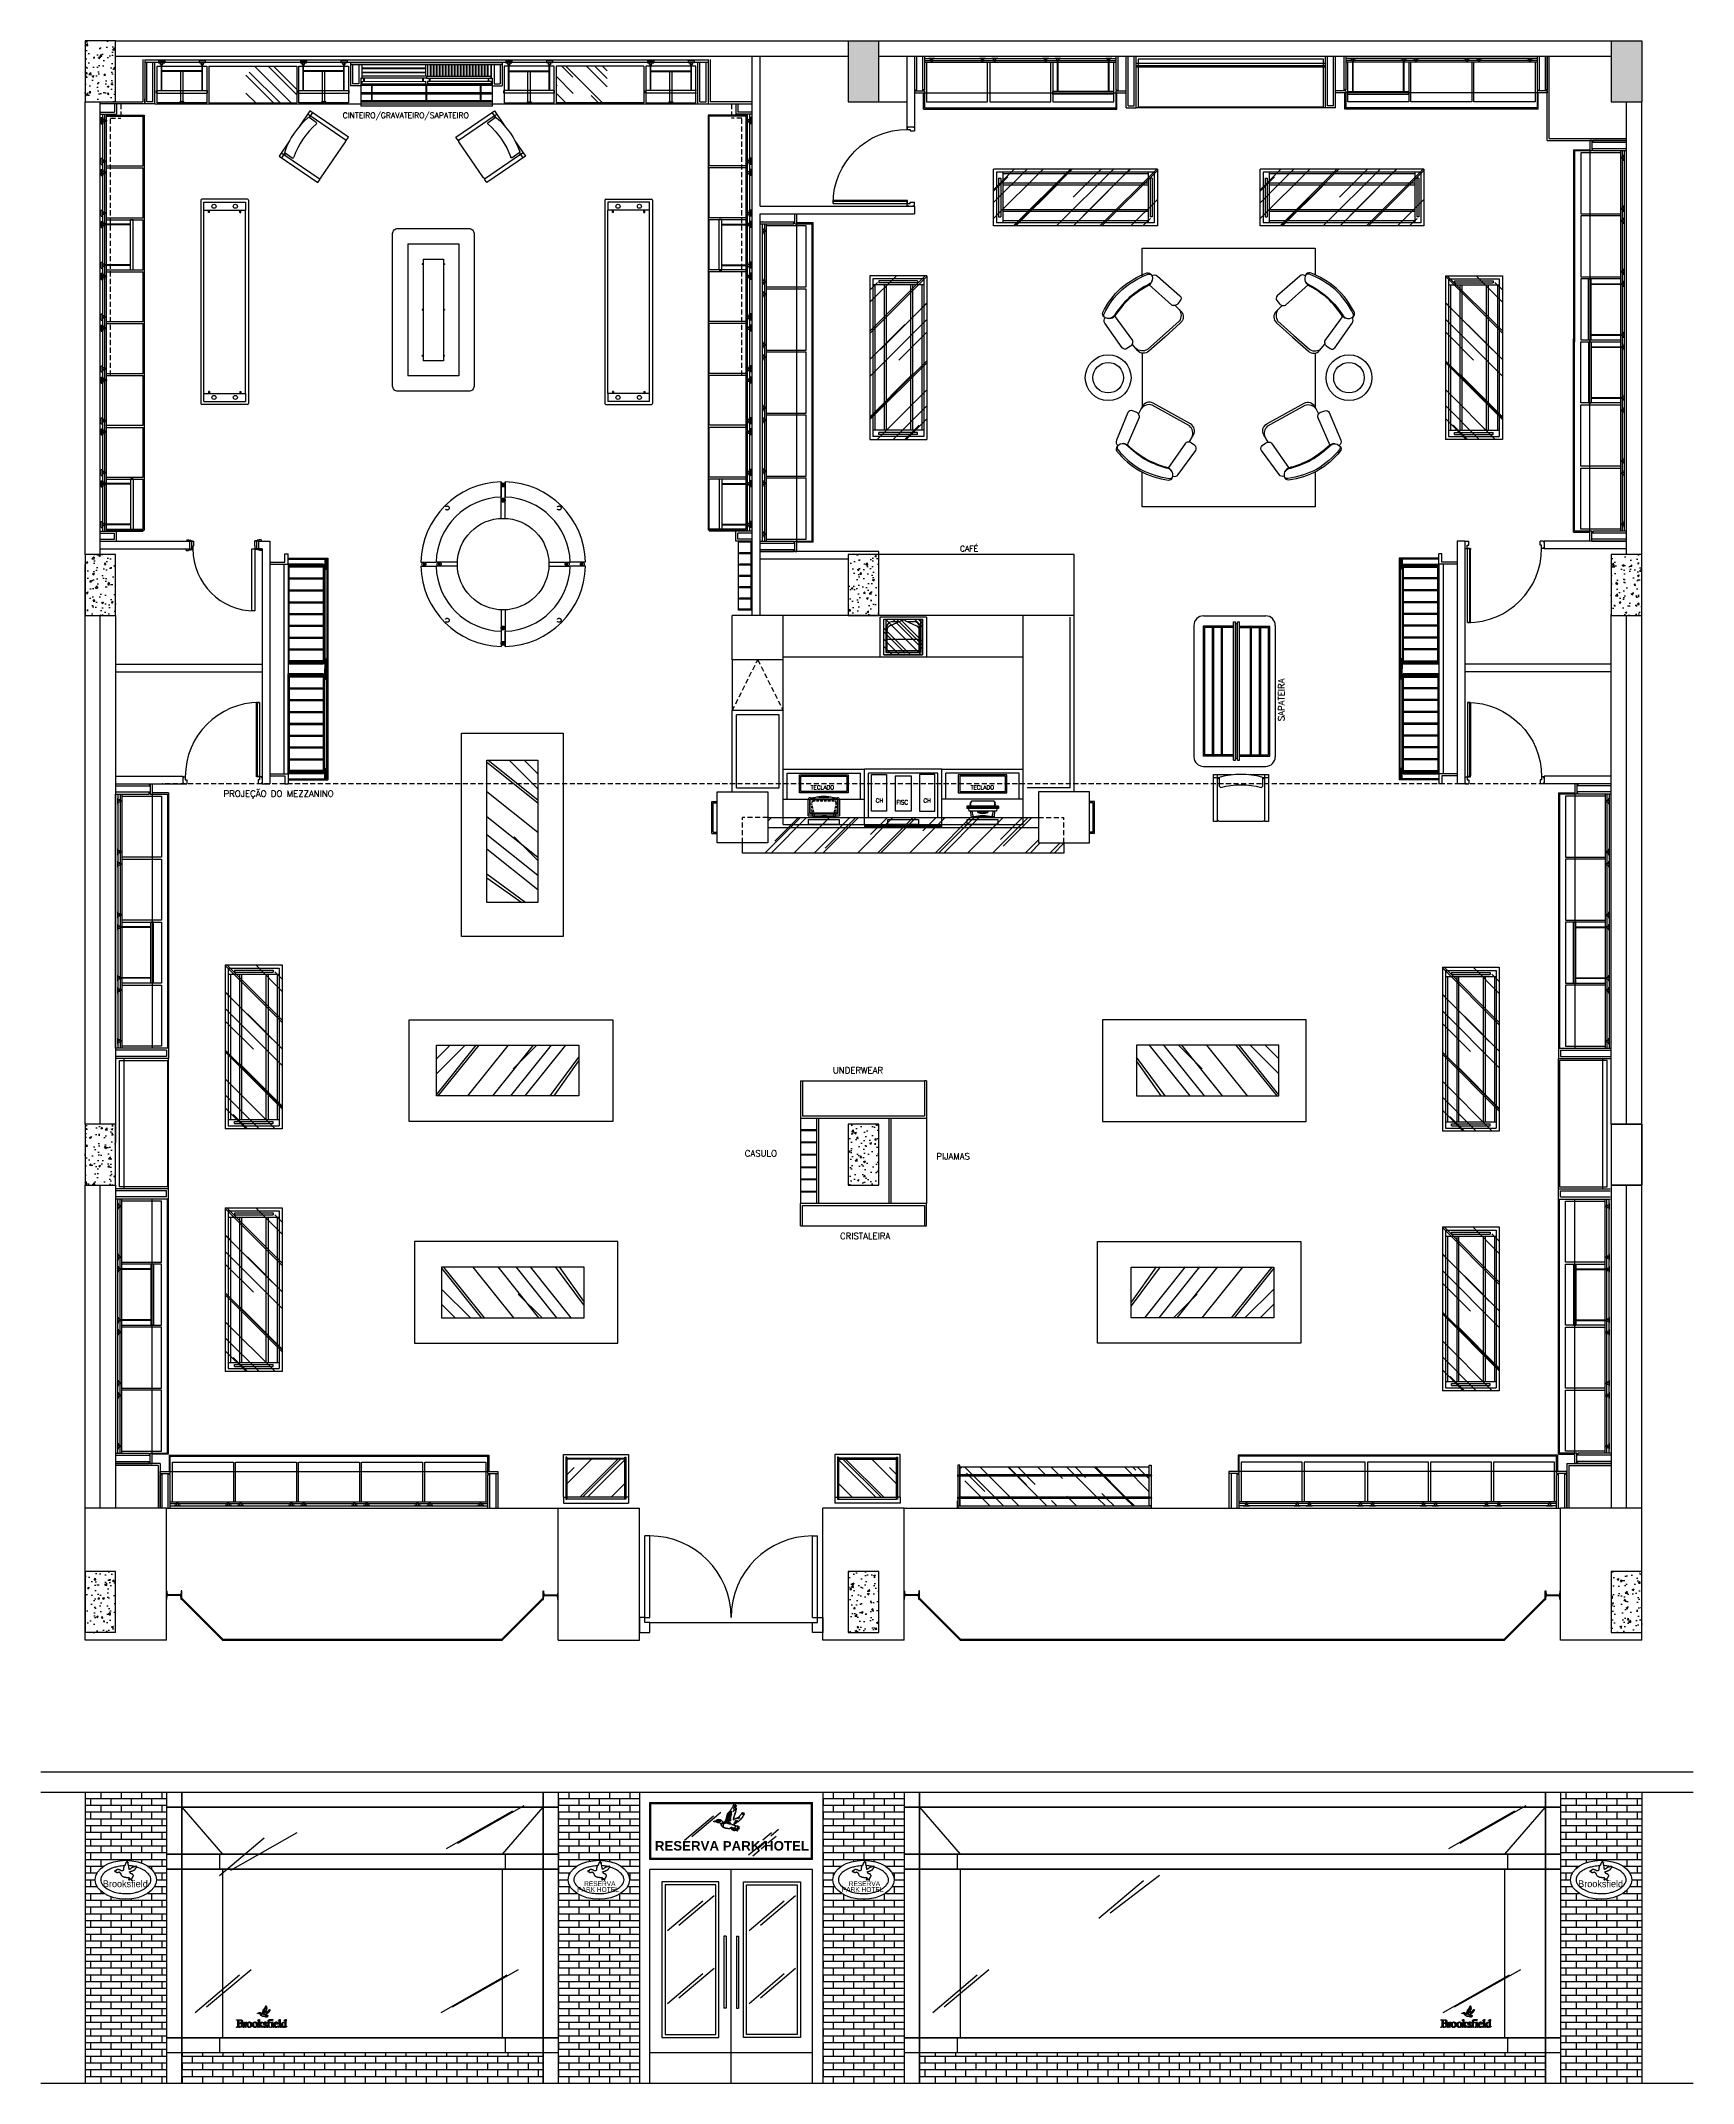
# Model space of a CAD drawing. Extents: x 1231 to 2855, y 3260 to 5268.
import ezdxf

# ---------------------------------------------------------------- set-up
doc = ezdxf.new("R2010")
doc.units = 0
doc.header["$LTSCALE"] = 20
doc.header["$MEASUREMENT"] = 0
for name, pattern in [('DASHED2', [0.375, 0.25, -0.125]), ('HIDDEN', [0.375, 0.25, -0.125]), ('HIDDEN2', [0.1875, 0.125, -0.0625])]:
    doc.linetypes.add(name, pattern=pattern)
doc.layers.get('0').update_dxf_attribs({"linetype": 'CONTINUOUS'})
for name, color, linetype in [('A-100-COT', 4, 'CONTINUOUS'), ('A2', 250, 'CONTINUOUS'), ('ACO', 2, 'CONTINUOUS'), ('COTAS', 4, 'CONTINUOUS'), ('ForroMobil', 124, 'HIDDEN'), ('MADEIRA', 1, 'CONTINUOUS'), ('METAL', 2, 'CONTINUOUS'), ('MOB', 1, 'CONTINUOUS'), ('PAREDE', 251, 'CONTINUOUS'), ('PILAR', 5, 'CONTINUOUS'), ('PISO', 3, 'CONTINUOUS'), ('VIDRO', 3, 'CONTINUOUS'), ('VITRINE', 1, 'CONTINUOUS')]:
    doc.layers.add(name, color=color, linetype=linetype)
doc.styles.add('RE', font='swissbo.ttf')
doc.styles.add('ROMANS', font='romans.shx')
doc.styles.add('ROMANTIC', font='rom_____.pfb')
pattern_1 = [(0, (0, 3252.779), (0, 6.6675), []), (90, (0, 3252.779), (-10, 6.6675), [6.6675, -6.6675])]
pattern_2 = [(50, (0, 0), (17.931505, -1.568803), [1.875, -20.625]), (355, (0, 0), (-3.468783, 18.804803), [1.5, -16.5]), (100.4514, (1.494, -0.13), (14.462735, 17.23599), [1.593505, -17.528553]), (46.1842, (0, 5), (26.68103, -4.137975), [2.8125, -30.9375]), (96.6356, (2.223, 4.655), (23.36657, 24.35295), [2.39026, -26.29283]), (351.1842, (0, 5), (23.36655, 24.35297), [2.25, -24.75]), (21, (2.5, 3.75), (14.922676, -10.065472), [1.875, -20.625]), (326, (2.5, 3.75), (6.082883, 18.12875), [1.5, -16.5]), (71.4514, (3.744, 2.911), (21.005566, 8.06326), [1.593505, -17.528553]), (37.5, (0, 0), (0.3039964, 8.3223463), [0, -16.3, 0, -16.75, 0, -16.5625]), (7.5, (0, 0), (6.576738, 9.860293), [0, -9.55, 0, -15.925, 0, -6.3125]), (327.5, (-5.575, 0), (13.345561, -0.563872), [0, -6.25, 0, -19.5, 0, -25.875]), (317.5, (-8.075, 0), (14.579654, 2.502625), [0, -8.125, 0, -12.95, 0, -18.375])]

# ---------------------------------------------------------------- blocks, each defined once
blk = doc.blocks.new('i1')
at = {"layer": 'METAL'}
for p, q in [((8703.4, 171.1), (8703.4, 179.7)), ((8703.4, 179.7), (8703.9, 179.7)), ((8703.4, 171.1), (8703.9, 171.1)), ((8703.9, 179.7), (8704.2, 175.7)), ((8703.9, 171.1), (8704.2, 175.1)), ((8717.6, 175.7), (8704.2, 175.7)), ((8717.6, 175.1), (8704.2, 175.1)), ((8717.9, 179.7), (8717.6, 175.7)), ((8717.9, 171.1), (8717.6, 175.1)), ((8718.4, 179.7), (8717.9, 179.7)), ((8718.4, 171.1), (8717.9, 171.1)), ((8718.4, 171.1), (8718.4, 179.7))]:
    blk.add_line(p, q, dxfattribs=at)
blk = doc.blocks.new('CREMALHEIRA')
at = {"layer": 'ACO'}
for p, q in [((-3, 1.1), (-3, 1.4)), ((-3, 1.4), (3, 1.4)), ((-3, 1.1), (-1.2, 1.1)), ((-1.2, -0.5), (-1.2, 1.1)), ((-0.9, -0.2), (-0.9, 1.4)), ((0.8, -0.2), (0.8, 1.4)), ((1.1, 1.1), (3, 1.1)), ((1.1, -0.5), (1.1, 1.1)), ((3, 1.1), (3, 1.4)), ((-1, -0.7), (-0.4, -0.7)), ((-0.7, -0.4), (-0.3, -0.4)), ((-0.4, -2.3), (-0.4, -0.7)), ((-0.4, -2.3), (-0.3, -2.3)), ((-0.3, -2.3), (-0.3, -0.4)), ((0.2, -0.4), (0.6, -0.4)), ((0.2, -2.3), (0.2, -0.4)), ((0.2, -2.3), (0.3, -2.3)), ((0.3, -0.7), (0.9, -0.7)), ((0.3, -2.3), (0.3, -0.7))]:
    blk.add_line(p, q, dxfattribs=at)
for centre, start, end in [((-1, -0.5), 180, 270), ((-0.7, -0.2), 180, 270), ((0.6, -0.2), 270, 0), ((0.9, -0.5), 270, 0)]:
    blk.add_arc(centre, 0.2, start, end, dxfattribs=at)
at = {"layer": 'MADEIRA'}
for p, q in [((-3, 2.9), (-3, 1.4)), ((-3, 2.9), (3, 2.9)), ((3, 2.9), (3, 1.4))]:
    blk.add_line(p, q, dxfattribs=at)
blk = doc.blocks.new('P1')
at = {"layer": 'ACO', "color": 6}
for p, q in [((8569.2, 2073.1), (8569.2, 2002.1)), ((8569.3, 2073.1), (8569.3, 2001.2))]:
    blk.add_line(p, q, dxfattribs=at)
at = {"layer": 'ACO'}
for points in [[(8569.2, 2073.1), (8569.3, 2073.1), (8569.3, 2074), (8572.2, 2074), (8572.2, 2074.1), (8569.2, 2074.1)], [(8569.2, 2002.1), (8569.3, 2002.1), (8569.3, 2001.2), (8572.2, 2001.2), (8572.2, 2001.1), (8569.2, 2001.1)]]:
    blk.add_lwpolyline(points, close=True, dxfattribs=at)
at = {"layer": 'MADEIRA'}
blk.add_line((8569.9, 2001.2), (8572.2, 2001.2), dxfattribs=at)
blk.add_lwpolyline([(8569.9, 2001.2), (8569.9, 2074), (8572.2, 2074), (8572.2, 2001.2)], close=True, dxfattribs=at)
at = {"layer": 'MADEIRA', "color": 124}
blk.add_arc((8572.2, 2001.1), 73, 90, 180, dxfattribs=at)
at = {"layer": 'VIDRO', "color": 41}
for p, q in [((8569.4, 2074), (8569.4, 2001.2)), ((8569.5, 2074), (8569.5, 2001.2)), ((8569.6, 2074), (8569.6, 2001.2)), ((8569.7, 2074), (8569.7, 2001.2)), ((8569.8, 2074), (8569.8, 2001.2))]:
    blk.add_line(p, q, dxfattribs=at)
at = {"layer": 'VIDRO'}
blk.add_lwpolyline([(8569.9, 2074), (8569.9, 2001.2), (8569.3, 2001.2), (8569.3, 2074)], close=True, dxfattribs=at)
blk = doc.blocks.new('CDBRSENT')
at = {"layer": 'MOB', "color": 2}
for p, q in [((-0.27, -0.005), (-0.27, -0.465)), ((-0.088, -0.005), (-0.27, -0.005)), ((-0.21, -0.035), (-0.27, -0.035)), ((-0.23, -0.005), (-0.23, -0.035)), ((-0.23, -0.035), (-0.23, -0.465)), ((0.27, -0.005), (0.088, -0.005)), ((0.27, -0.035), (0.21, -0.035)), ((0.23, -0.035), (0.23, -0.005)), ((0.23, -0.465), (0.23, -0.035)), ((0.27, -0.465), (0.27, -0.005)), ((-0.27, -0.465), (-0.23, -0.465)), ((0.23, -0.465), (0.27, -0.465))]:
    blk.add_line(p, q, dxfattribs=at)
at = {"layer": 'MOB'}
for p, q in [((-0.21, -0.035), (-0.215, -0.035)), ((-0.21, -0.037), (-0.21, -0.121)), ((0.215, -0.035), (0.21, -0.035)), ((0.21, -0.121), (0.21, -0.037)), ((-0.215, -0.465), (0.215, -0.465))]:
    blk.add_line(p, q, dxfattribs=at)
for centre, radius, start, end in [((0, -0.773), 0.773, 74.8388, 105.1917), ((-0.215, -0.05), 0.015, 90, 180), ((-0.2, -0.037), 0.01, 105.1917, 180), ((-0.2, -0.121), 0.01, 180, 284.7948), ((0, -0.878), 0.773, 75.2349, 104.7948), ((0.2, -0.121), 0.01, 255.2349, 0), ((0.2, -0.037), 0.01, 0, 74.8388), ((0.215, -0.05), 0.015, 0, 90), ((-0.215, -0.45), 0.015, 180, 270), ((0.215, -0.45), 0.015, 270, 0)]:
    blk.add_arc(centre, radius, start, end, dxfattribs=at)

msp = doc.modelspace()

# ---------------------------------------------------------------- hatches: boundary and pattern name
h = msp.add_hatch()
h.set_pattern_fill('AR-RROOF', color=124, angle=135, style=0)
h.set_pattern_definition([(135, (-4176.638, 1036.188), (-57.47364, 21.552615), [381, -50.8, 127, -25.4]), (135, (-4209.505, 1051.095), (-5.92697, -41.848), [76.2, -8.382, 152.4, -19.05]), (135, (-4200.884, 1029.902), (-105.428207, 81.36112), [203.2, -35.56, 101.6, -25.4])])
h.paths.add_polyline_path([(1432.3, 5242.5), (1432.3, 5206.5), (1482.3, 5206.5), (1482.3, 5242.5)])
h.paths.add_polyline_path([(1787.3, 5242.5), (1737.3, 5242.5), (1737.3, 5206.5), (1787.3, 5206.5)])
at = {"layer": 'ACO'}
h = msp.add_hatch(dxfattribs=at)
h.set_pattern_fill('AR-CONC', color=6, scale=2.5, style=0)
h.set_pattern_definition(pattern_2)
h.paths.add_polyline_path([(1304.3, 5267.5), (1274.3, 5267.5), (1274.3, 5207.5), (1289.3, 5207.5), (1289.3, 5207.5), (1304.3, 5207.5)])
h = msp.add_hatch(dxfattribs=at)
h.set_pattern_fill('AR-CONC', color=6, scale=2.5, style=0)
h.set_pattern_definition(pattern_2)
h.paths.add_polyline_path([(2774.3, 5207.5), (2804.3, 5207.5), (2804.3, 5267.5), (2774.3, 5267.5)])
h.paths.add_polyline_path([(2054.3, 5267.5), (2024.3, 5267.5), (2024.3, 5207.5), (2054.3, 5207.5)])
h = msp.add_hatch(dxfattribs=at)
h.set_pattern_fill('AR-CONC', color=6, scale=2.5, style=0)
h.set_pattern_definition(pattern_2)
h.paths.add_polyline_path([(1274.3, 4702.5), (1304.3, 4702.5), (1304.3, 4762.5), (1274.3, 4762.5)])
h = msp.add_hatch(dxfattribs=at)
h.set_pattern_fill('AR-CONC', color=6, scale=2.5, style=0)
h.set_pattern_definition(pattern_2)
h.paths.add_polyline_path([(2054.3, 4762.5), (2024.3, 4762.5), (2024.3, 4702.5), (2054.3, 4702.5)])
h = msp.add_hatch(dxfattribs=at)
h.set_pattern_fill('AR-CONC', color=6, scale=2.5, style=0)
h.set_pattern_definition(pattern_2)
h.paths.add_polyline_path([(2774.3, 4702.5), (2804.3, 4702.5), (2804.3, 4762.5), (2774.3, 4762.5)])
h = msp.add_hatch(dxfattribs=at)
h.set_pattern_fill('AR-CONC', color=6, scale=2.5, style=0)
h.set_pattern_definition(pattern_2)
h.paths.add_polyline_path([(1304.3, 4202.5), (1274.3, 4202.5), (1274.3, 4142.5), (1304.3, 4142.5)])
h = msp.add_hatch(dxfattribs=at)
h.set_pattern_fill('AR-CONC', color=6, scale=2.5, style=0)
h.set_pattern_definition(pattern_2)
h.paths.add_polyline_path([(2774.3, 4142.5), (2804.3, 4142.5), (2804.3, 4202.5), (2774.3, 4202.5)])
edge = h.paths.add_edge_path()
edge.add_line((2804.3, 4142.5), (2774.3, 4142.5))
edge.add_line((2804.3, 4202.5), (2804.3, 4142.5))
edge.add_line((2774.3, 4202.5), (2804.3, 4202.5))
h = msp.add_hatch(dxfattribs=at)
h.set_pattern_fill('AR-CONC', color=6, scale=2.5, style=0)
h.set_pattern_definition(pattern_2)
h.paths.add_polyline_path([(1304.3, 3702.5), (1304.3, 3762.5), (1274.3, 3762.5), (1274.3, 3702.5)])
h = msp.add_hatch(dxfattribs=at)
h.set_pattern_fill('AR-CONC', color=6, scale=2.5, style=0)
h.set_pattern_definition(pattern_2)
h.paths.add_polyline_path([(2024.3, 3702.5), (2054.3, 3702.5), (2054.3, 3762.5), (2024.3, 3762.5)])
h = msp.add_hatch(dxfattribs=at)
h.set_pattern_fill('AR-CONC', color=6, scale=2.5, style=0)
h.set_pattern_definition(pattern_2)
h.paths.add_polyline_path([(2774.3, 3702.5), (2804.3, 3702.5), (2804.3, 3762.5), (2774.3, 3762.5)])
at = {"layer": 'COTAS'}
h = msp.add_hatch(dxfattribs=at)
h.set_pattern_fill('AR-BRSTD', color=256, scale=2.5, style=0)
h.set_pattern_definition(pattern_1)
edge = h.paths.add_edge_path(flags=16)
edge.add_ellipse((1314.3, 3459.5), major_axis=(-30.1, 0), ratio=0.636364, start_angle=0, end_angle=360)
h.paths.add_polyline_path([(1274.3, 3259.5), (1354.3, 3259.5), (1354.3, 3545.5), (1274.3, 3545.5)])
h = msp.add_hatch(dxfattribs=at)
h.set_pattern_fill('AR-BRSTD', color=256, scale=2.5, style=0)
h.set_pattern_definition(pattern_1)
h.paths.add_polyline_path([(1739.3, 3259.5), (1819.3, 3259.5), (1819.3, 3545.5), (1739.3, 3545.5)])
edge = h.paths.add_edge_path(flags=16)
edge.add_ellipse((1779.3, 3459.5), major_axis=(-30.1, 0), ratio=0.636364, start_angle=0, end_angle=360)
h = msp.add_hatch(dxfattribs=at)
h.set_pattern_fill('AR-BRSTD', color=256, scale=2.5, style=0)
h.set_pattern_definition(pattern_1)
edge = h.paths.add_edge_path(flags=16)
edge.add_ellipse((2039.3, 3459.5), major_axis=(-30.1, 0), ratio=0.636364, start_angle=0, end_angle=360)
h.paths.add_polyline_path([(1999.3, 3259.5), (2079.3, 3259.5), (2079.3, 3545.5), (1999.3, 3545.5)])
h = msp.add_hatch(dxfattribs=at)
h.set_pattern_fill('AR-BRSTD', color=256, scale=2.5, style=0)
h.set_pattern_definition(pattern_1)
h.paths.add_polyline_path([(2724.3, 3259.5), (2804.3, 3259.5), (2804.3, 3545.5), (2724.3, 3545.5)])
edge = h.paths.add_edge_path(flags=16)
edge.add_ellipse((2764.3, 3459.5), major_axis=(-30.1, 0), ratio=0.636364, start_angle=0, end_angle=360)
h = msp.add_hatch(dxfattribs=at)
h.set_pattern_fill('AR-BRSTD', color=6, scale=2.5, style=0)
h.set_pattern_definition(pattern_1)
h.paths.add_polyline_path([(1369.3, 3259.5), (1724.3, 3259.5), (1724.3, 3289.5), (1369.3, 3289.5)])
h = msp.add_hatch(dxfattribs=at)
h.set_pattern_fill('AR-BRSTD', color=6, scale=2.5, style=0)
h.set_pattern_definition(pattern_1)
h.paths.add_polyline_path([(2094.3, 3259.5), (2709.6, 3259.5), (2709.6, 3289.5), (2094.3, 3289.5)])
at = {"layer": 'MADEIRA'}
h = msp.add_hatch(dxfattribs=at)
h.set_pattern_fill('AR-CONC', color=6, scale=2.5, style=0)
h.set_pattern_definition(pattern_2)
h.paths.add_polyline_path([(2024.3, 4202.5), (2024.3, 4142.5), (2054.3, 4142.5), (2054.3, 4202.5)])
at = {"layer": 'VIDRO'}
h = msp.add_hatch(dxfattribs=at)
h.set_pattern_fill('AR-RROOF', color=124, scale=30, angle=765, style=0)
h.set_pattern_definition([(45, (7111.34, 506.618), (25.45584, 67.88225), [450, -60, 150, -30]), (45, (7128.946, 545.44), (-49.42676, 7.00036), [90, -9.9, 180, -22.5]), (45, (7103.915, 535.256), (96.09581, 124.521504), [240, -42, 120, -30])])
h.paths.add_polyline_path([(2328.2, 5141.5), (2328.2, 5085.5), (2167.2, 5085.5), (2167.2, 5141.5)])
h = msp.add_hatch(dxfattribs=at)
h.set_pattern_fill('AR-RROOF', color=124, scale=30, angle=765, style=0)
h.set_pattern_definition([(45, (7373.383, 506.618), (25.45584, 67.88225), [450, -60, 150, -30]), (45, (7390.99, 545.44), (-49.42676, 7.00036), [90, -9.9, 180, -22.5]), (45, (7365.959, 535.256), (96.09581, 124.521504), [240, -42, 120, -30])])
h.paths.add_polyline_path([(2590.2, 5141.5), (2590.2, 5085.5), (2429.2, 5085.5), (2429.2, 5141.5)])
h = msp.add_hatch(dxfattribs=at)
h.set_pattern_fill('AR-RROOF', color=124, scale=30, angle=855, style=0)
h.set_pattern_definition([(45, (-2533.26, 9819.733), (67.88225, 25.45584), [450, -60, 150, -30]), (45, (-2494.44, 9837.34), (7.00036, -49.42676), [90, -9.9, 180, -22.5]), (45, (-2504.623, 9812.308), (124.521504, 96.09581), [240, -42, 120, -30])])
h.paths.add_polyline_path([(2101.6, 5036.6), (2045.6, 5036.6), (2045.6, 4875.6), (2101.6, 4875.6)])
h = msp.add_hatch(dxfattribs=at)
h.set_pattern_fill('AR-RROOF', color=124, scale=30, angle=855, style=0)
h.set_pattern_definition([(135, (7246.245, 9819.733), (-67.88225, 25.45584), [450, -60, 150, -30]), (135, (7207.425, 9837.34), (-7.00036, -49.42676), [90, -9.9, 180, -22.5]), (135, (7217.607, 9812.308), (-124.521504, 96.09581), [240, -42, 120, -30])])
h.paths.add_polyline_path([(2611.3, 5036.6), (2667.3, 5036.6), (2667.3, 4875.6), (2611.3, 4875.6)])
h = msp.add_hatch(dxfattribs=at)
h.set_pattern_fill('AR-RROOF', color=124, scale=15, angle=855, style=0)
h.set_pattern_definition([(135, (-733.814, -3886.835), (-33.941125, 12.727922), [225, -30, 75, -15]), (135, (-753.224, -3878.031), (-3.50018, -24.71338), [45, -4.95, 90, -11.25]), (135, (-748.133, -3890.547), (-62.260752, 48.047906), [120, -21, 60, -15])])
h.paths.add_polyline_path([(2097.5, 4664), (2097.5, 4699), (2059.5, 4699), (2059.5, 4664)])
h = msp.add_hatch(dxfattribs=at)
h.set_pattern_fill('AR-RROOF', color=124, scale=30, angle=45, style=0)
h.set_pattern_definition([(45, (-3354.17, 5190.9), (25.45584, 67.88225), [450, -60, 150, -30]), (45, (-3336.56, 5229.72), (-49.42676, 7.00036), [90, -9.9, 180, -22.5]), (45, (-3361.594, 5219.537), (96.09581, 124.521504), [240, -42, 120, -30])])
h.paths.add_polyline_path([(2211.4, 4504), (1945.4, 4504), (1945.4, 4479), (1920.4, 4479), (1920.4, 4469), (2236.4, 4469), (2236.4, 4479), (2211.4, 4479)])
h = msp.add_hatch(dxfattribs=at)
h.set_pattern_fill('AR-RROOF', color=124, scale=30, angle=855, style=0)
h.set_pattern_definition([(135, (6047, 9142.062), (-67.88225, 25.45584), [450, -60, 150, -30]), (135, (6008.18, 9159.67), (-7.00036, -49.42676), [90, -9.9, 180, -22.5]), (135, (6018.363, 9134.638), (-124.521504, 96.09581), [240, -42, 120, -30])])
h.paths.add_polyline_path([(1412.1, 4358.9), (1468.1, 4358.9), (1468.1, 4197.9), (1412.1, 4197.9)])
h = msp.add_hatch(dxfattribs=at)
h.set_pattern_fill('AR-RROOF', color=124, scale=30, angle=855, style=0)
h.set_pattern_definition([(135, (7243.245, 9139.78), (-67.88225, 25.45584), [450, -60, 150, -30]), (135, (7204.425, 9157.386), (-7.00036, -49.42676), [90, -9.9, 180, -22.5]), (135, (7214.607, 9132.355), (-124.521504, 96.09581), [240, -42, 120, -30])])
h.paths.add_polyline_path([(2608.3, 4356.6), (2664.3, 4356.6), (2664.3, 4195.6), (2608.3, 4195.6)])
h = msp.add_hatch(dxfattribs=at)
h.set_pattern_fill('AR-RROOF', color=124, scale=30, angle=855, style=0)
h.set_pattern_definition([(135, (6047, 8903.21), (-67.88225, 25.45584), [450, -60, 150, -30]), (135, (6008.18, 8920.816), (-7.00036, -49.42676), [90, -9.9, 180, -22.5]), (135, (6018.363, 8895.785), (-124.521504, 96.09581), [240, -42, 120, -30])])
h.paths.add_polyline_path([(1412.1, 4120.1), (1468.1, 4120.1), (1468.1, 3959.1), (1412.1, 3959.1)])
h = msp.add_hatch(dxfattribs=at)
h.set_pattern_fill('AR-RROOF', color=124, scale=30, angle=855, style=0)
h.set_pattern_definition([(135, (7243.245, 8884.41), (-67.88225, 25.45584), [450, -60, 150, -30]), (135, (7204.425, 8902.018), (-7.00036, -49.42676), [90, -9.9, 180, -22.5]), (135, (7214.607, 8876.986), (-124.521504, 96.09581), [240, -42, 120, -30])])
h.paths.add_polyline_path([(2608.3, 4101.3), (2664.3, 4101.3), (2664.3, 3940.3), (2608.3, 3940.3)])
at = {"layer": 'VIDRO', "linetype": 'Continuous'}
h = msp.add_hatch(dxfattribs=at)
h.set_pattern_fill('AR-RROOF', color=124, scale=30, angle=225, style=0)
h.set_pattern_definition([(225, (7278.85, 3958.107), (-25.45584, -67.88225), [450, -60, 150, -30]), (225, (7261.245, 3919.287), (49.42676, -7.00036), [90, -9.9, 180, -22.5]), (225, (7286.276, 3929.47), (-96.09581, -124.521504), [240, -42, 120, -30])])
h.paths.add_polyline_path([(1747.9, 3873.1), (1747.9, 3835.6), (1804.9, 3835.6), (1804.9, 3873.1)])
h = msp.add_hatch(dxfattribs=at)
h.set_pattern_fill('AR-RROOF', color=124, scale=30, angle=225, style=0)
h.set_pattern_definition([(315, (-3459.178, 3958.107), (25.45584, -67.88225), [450, -60, 150, -30]), (315, (-3441.57, 3919.287), (-49.42676, -7.00036), [90, -9.9, 180, -22.5]), (315, (-3466.603, 3929.47), (96.09581, -124.521504), [240, -42, 120, -30])])
h.paths.add_polyline_path([(2014.8, 3873.1), (2014.8, 3835.6), (2071.8, 3835.6), (2071.8, 3873.1)])
h = msp.add_hatch(dxfattribs=at)
h.set_pattern_fill('AR-RROOF', color=124, scale=30, angle=225, style=0)
h.set_pattern_definition([(315, (-2652.51, 4159.285), (25.45584, -67.88225), [450, -60, 150, -30]), (315, (-2634.903, 4120.465), (-49.42676, -7.00036), [90, -9.9, 180, -22.5]), (315, (-2659.935, 4130.648), (96.09581, -124.521504), [240, -42, 120, -30])])
h.paths.add_polyline_path([(2244.7, 3827), (2134.2, 3827), (2134.2, 3834.4), (2244.7, 3834.4)])
h.paths.add_polyline_path([(2244.7, 3834.4), (2134.2, 3834.4), (2134.2, 3835.6), (2244.7, 3835.6)])
h.paths.add_polyline_path([(2134.2, 3835.6), (2134.2, 3849.2, 0.364182), (2141, 3856.4), (2320.2, 3856.4), (2320.2, 3835.6)])
h.paths.add_polyline_path([(2320.2, 3827), (2244.7, 3827), (2244.7, 3834.4), (2320.2, 3834.4)])
h.paths.add_polyline_path([(2320.2, 3856.4), (2141, 3856.4, 0.015546), (2141, 3856.9, 0.025508), (2141, 3857.6), (2320.2, 3857.6)])
h.paths.add_polyline_path([(2320.2, 3857.6), (2141, 3857.6, 0.352944), (2134.2, 3864.5), (2134.2, 3865), (2320.2, 3865)])
h.paths.add_polyline_path([(2145.7, 3833.3), (2145.7, 3828.7), (2151.7, 3828.7), (2151.7, 3833.3)], flags=24)
h.paths.add_polyline_path([(2145.7, 3850.2), (2145.7, 3841.8), (2151.7, 3841.8), (2151.7, 3850.2)], flags=24)
h.paths.add_polyline_path([(2162.8, 3850.2), (2162.8, 3841.8), (2168.8, 3841.8), (2168.8, 3850.2)], flags=24)
h.paths.add_polyline_path([(2145.7, 3863.3), (2145.7, 3858.7), (2151.7, 3858.7), (2151.7, 3863.3)], flags=24)
h.paths.add_polyline_path([(2155.7, 3864), (2155.7, 3859.3), (2161.7, 3859.3), (2161.7, 3864)], flags=24)

# ---------------------------------------------------------------- linework, layer by layer
at = {"layer": 'A-100-COT', "color": 253}
for p, q in [((2493.4, 5201.5), (2307.4, 5201.5)), ((1356.3, 4138.8), (1356.3, 4267)), ((2722.4, 4138.8), (2722.4, 4267))]:
    msp.add_line(p, q, dxfattribs=at)
at = {"layer": 'A2'}
for p, q in [((2081.9, 5183), (2089.4, 5183)), ((1289.3, 4775.5), (1376.8, 4775.5)), ((1289.3, 4768), (1376.8, 4768)), ((1376.8, 4775.5), (1376.8, 4768)), ((1444.8, 4775.5), (1455.8, 4775.5)), ((1448.3, 4768), (1448.3, 4537)), ((1455.8, 4775.5), (1455.8, 4537)), ((2622.8, 4775.5), (2622.8, 4537)), ((2630.3, 4775.5), (2622.8, 4775.5)), ((2630.3, 4775.5), (2630.3, 4537)), ((2789.3, 4775.5), (2708.3, 4775.5)), ((2708.3, 4775.5), (2708.3, 4768)), ((2789.3, 4768), (2708.3, 4768)), ((1304.3, 4654.5), (1448.3, 4654.5)), ((1304.3, 4647), (1448.3, 4647)), ((2774.3, 4654.5), (2630.3, 4654.5)), ((2774.3, 4647), (2630.3, 4647)), ((1304.3, 4544.5), (1370.3, 4544.5)), ((1370.3, 4544.5), (1370.3, 4537)), ((2774.3, 4544.5), (2708.3, 4544.5)), ((2708.3, 4544.5), (2708.3, 4537)), ((1304.3, 4537), (1370.8, 4537)), ((1448.3, 4537), (1455.8, 4537)), ((2630.3, 4537), (2622.8, 4537)), ((2774.3, 4537), (2707.8, 4537))]:
    msp.add_line(p, q, dxfattribs=at)
at = {"layer": 'A2', "color": 2}
for p, q in [((2082.4, 5182.5), (2083.4, 5182.5)), ((2082.4, 5182.5), (2082.4, 5180.5)), ((2083.4, 5182.5), (2083.4, 5183)), ((2088.4, 5183), (2088.4, 5182.5)), ((2088.4, 5183), (2088.4, 5182.5)), ((2088.4, 5182.5), (2089.4, 5182.5)), ((2088.4, 5182.5), (2089.4, 5182.5)), ((2089.4, 5182.5), (2089.4, 5179)), ((2082.4, 5180.5), (2085.4, 5180.5)), ((2085.4, 5180.5), (2085.4, 5179)), ((2085.4, 5179), (2089.4, 5179)), ((2082.4, 5105.5), (2082.4, 5107.5)), ((2082.4, 5107.5), (2085.4, 5107.5)), ((2082.4, 5105.5), (2083.4, 5105.5)), ((2083.4, 5105.5), (2083.4, 5105)), ((2085.4, 5109), (2089.4, 5109)), ((2085.4, 5107.5), (2085.4, 5109)), ((2088.4, 5105.5), (2089.4, 5105.5)), ((2088.4, 5105), (2088.4, 5105.5)), ((2088.4, 5105.5), (2089.4, 5105.5)), ((2088.4, 5105), (2088.4, 5105.5)), ((2089.4, 5105.5), (2089.4, 5109)), ((2630.3, 4774.5), (2630.8, 4774.5)), ((2630.3, 4774.5), (2630.8, 4774.5)), ((2630.8, 4769.5), (2630.3, 4769.5)), ((2630.8, 4775.5), (2634.3, 4775.5)), ((2630.8, 4774.5), (2630.8, 4775.5)), ((2630.8, 4774.5), (2630.8, 4775.5)), ((2630.8, 4768.5), (2630.8, 4769.5)), ((2630.8, 4768.5), (2632.8, 4768.5)), ((2632.8, 4771.5), (2634.3, 4771.5)), ((2632.8, 4768.5), (2632.8, 4771.5)), ((2634.3, 4771.5), (2634.3, 4775.5)), ((2704.3, 4771.5), (2704.3, 4775.5)), ((2707.8, 4775.5), (2704.3, 4775.5)), ((2705.8, 4771.5), (2704.3, 4771.5)), ((2705.8, 4768.5), (2705.8, 4771.5)), ((2707.8, 4768.5), (2705.8, 4768.5)), ((2707.8, 4775.5), (2707.8, 4774.5)), ((2708.3, 4774.5), (2707.8, 4774.5)), ((2708.3, 4774.5), (2707.8, 4774.5)), ((2707.8, 4769.5), (2707.8, 4768.5)), ((2707.8, 4769.5), (2708.3, 4769.5)), ((1370.8, 4543), (1370.3, 4543)), ((1370.8, 4544), (1372.8, 4544)), ((1370.8, 4544), (1370.8, 4543)), ((1372.8, 4544), (1372.8, 4541)), ((1372.8, 4541), (1374.3, 4541)), ((1374.3, 4541), (1374.3, 4537)), ((1444.3, 4541), (1444.3, 4537)), ((1445.8, 4541), (1444.3, 4541)), ((1445.8, 4544), (1445.8, 4541)), ((1447.8, 4544), (1445.8, 4544)), ((1447.8, 4544), (1447.8, 4543)), ((1447.8, 4543), (1448.3, 4543)), ((2630.8, 4543), (2630.3, 4543)), ((2630.8, 4544), (2632.8, 4544)), ((2630.8, 4544), (2630.8, 4543)), ((2632.8, 4544), (2632.8, 4541)), ((2632.8, 4541), (2634.3, 4541)), ((2634.3, 4541), (2634.3, 4537)), ((2705.8, 4541), (2704.3, 4541)), ((2704.3, 4541), (2704.3, 4537)), ((2705.8, 4544), (2705.8, 4541)), ((2707.8, 4544), (2705.8, 4544)), ((2707.8, 4544), (2707.8, 4543)), ((2707.8, 4543), (2708.3, 4543)), ((1370.3, 4538), (1370.8, 4538)), ((1370.3, 4538), (1370.8, 4538)), ((1370.8, 4538), (1370.8, 4537)), ((1370.8, 4538), (1370.8, 4537)), ((1370.8, 4537), (1374.3, 4537)), ((1447.8, 4537), (1444.3, 4537)), ((1447.8, 4538), (1447.8, 4537)), ((1448.3, 4538), (1447.8, 4538)), ((1448.3, 4538), (1447.8, 4538)), ((1447.8, 4538), (1447.8, 4537)), ((2630.3, 4538), (2630.8, 4538)), ((2630.3, 4538), (2630.8, 4538)), ((2630.8, 4538), (2630.8, 4537)), ((2630.8, 4538), (2630.8, 4537)), ((2630.8, 4537), (2634.3, 4537)), ((2707.8, 4537), (2704.3, 4537)), ((2708.3, 4538), (2707.8, 4538)), ((2707.8, 4538), (2707.8, 4537)), ((2708.3, 4538), (2707.8, 4538)), ((2707.8, 4538), (2707.8, 4537))]:
    msp.add_line(p, q, dxfattribs=at)
at = {"layer": 'A2', "color": 6}
for points in [[(2313.2, 5035.3), (2313.2, 5063.7), (2483.2, 5063.7), (2483.2, 5037.5)], [(2313.2, 4960.4), (2313.2, 4906.9)], [(2483.2, 4960.4), (2483.2, 4906.9)], [(2483.2, 4843.6), (2483.2, 4809.5), (2313.2, 4809.5), (2313.2, 4843.6)]]:
    msp.add_lwpolyline(points, dxfattribs=at)
at = {"layer": 'ACO'}
for p, q in [((1349.3, 5237.5), (1349.3, 5242.5)), ((1349.3, 5237.5), (1349.3, 5242.5)), ((1349.8, 5238), (1349.8, 5242.5)), ((1349.8, 5238), (1349.8, 5242.5)), ((1389.3, 5238), (1389.3, 5242.5)), ((1389.3, 5238), (1389.3, 5242.5)), ((1389.8, 5237.5), (1389.8, 5242.5)), ((1389.8, 5237.5), (1389.8, 5242.5)), ((1488.6, 5237.5), (1488.6, 5242.5)), ((1488.6, 5237.5), (1488.6, 5242.5)), ((1489.1, 5238), (1489.1, 5242.5)), ((1489.1, 5238), (1489.1, 5242.5)), ((1528.6, 5238), (1528.6, 5242.5)), ((1528.6, 5238), (1528.6, 5242.5)), ((1529.1, 5237.5), (1529.1, 5242.5)), ((1529.1, 5237.5), (1529.1, 5242.5)), ((1613.9, 5233.2), (1613.9, 5244.2)), ((1614.4, 5233.2), (1614.4, 5244.2)), ((1619.8, 5233.2), (1619.8, 5244.2)), ((1620.3, 5233.2), (1620.3, 5244.2)), ((1625.7, 5233.2), (1625.7, 5244.2)), ((1626.2, 5233.2), (1626.2, 5244.2)), ((1631.6, 5233.2), (1631.6, 5244.2)), ((1632.1, 5233.2), (1632.1, 5244.2)), ((1637.5, 5233.2), (1637.5, 5244.2)), ((1638, 5233.2), (1638, 5244.2)), ((1643.4, 5233.2), (1643.4, 5244.2)), ((1643.9, 5233.2), (1643.9, 5244.2)), ((1649.3, 5233.2), (1649.3, 5244.2)), ((1649.8, 5233.2), (1649.8, 5244.2)), ((1655.2, 5233.2), (1655.2, 5244.2)), ((1655.7, 5233.2), (1655.7, 5244.2)), ((1661, 5233.2), (1661, 5244.2)), ((1661.5, 5233.2), (1661.5, 5244.2)), ((1666.9, 5233.2), (1666.9, 5244.2)), ((1667.4, 5233.2), (1667.4, 5244.2)), ((1673.3, 5233.2), (1673.3, 5244.2)), ((1690.6, 5237.5), (1690.6, 5242.5)), ((1690.6, 5237.5), (1690.6, 5242.5)), ((1691.1, 5238), (1691.1, 5242.5)), ((1691.1, 5238), (1691.1, 5242.5)), ((1730.6, 5238), (1730.6, 5242.5)), ((1730.6, 5238), (1730.6, 5242.5)), ((1731.1, 5237.5), (1731.1, 5242.5)), ((1731.1, 5237.5), (1731.1, 5242.5)), ((1829.9, 5237.5), (1829.9, 5242.5)), ((1829.9, 5237.5), (1829.9, 5242.5)), ((1830.4, 5238), (1830.4, 5242.5)), ((1830.4, 5238), (1830.4, 5242.5)), ((1869.9, 5238), (1869.9, 5242.5)), ((1869.9, 5238), (1869.9, 5242.5)), ((1870.4, 5237.5), (1870.4, 5242.5)), ((1870.4, 5237.5), (1870.4, 5242.5)), ((2109.4, 5250.3), (2103.4, 5250.3)), ((2103.4, 5250), (2103.4, 5250.3)), ((2103.4, 5250), (2103.4, 5250.3)), ((2103.4, 5250), (2103.4, 5250.3)), ((2105.3, 5250), (2103.4, 5250)), ((2105.3, 5248.3), (2105.3, 5250)), ((2106.1, 5248.1), (2105.5, 5248.1)), ((2105.6, 5248.6), (2105.6, 5250.3)), ((2106.2, 5248.4), (2105.8, 5248.4)), ((2106.1, 5246.5), (2106.1, 5248.1)), ((2106.2, 5246.5), (2106.2, 5248.4)), ((2107.1, 5248.4), (2106.7, 5248.4)), ((2106.7, 5246.5), (2106.7, 5248.4)), ((2107.4, 5248.1), (2106.8, 5248.1)), ((2106.8, 5246.5), (2106.8, 5248.1)), ((2107.3, 5248.6), (2107.3, 5250.3)), ((2107.6, 5248.3), (2107.6, 5250)), ((2109.4, 5250), (2107.6, 5250)), ((2109.4, 5250), (2109.4, 5250.3)), ((2159.4, 5250.3), (2153.4, 5250.3)), ((2153.4, 5250), (2153.4, 5250.3)), ((2155.3, 5250), (2153.4, 5250)), ((2155.3, 5248.3), (2155.3, 5250)), ((2156.1, 5248.1), (2155.5, 5248.1)), ((2155.6, 5248.6), (2155.6, 5250.3)), ((2156.2, 5248.4), (2155.8, 5248.4)), ((2156.1, 5246.5), (2156.1, 5248.1)), ((2156.2, 5246.5), (2156.2, 5248.4)), ((2157.1, 5248.4), (2156.7, 5248.4)), ((2156.7, 5246.5), (2156.7, 5248.4)), ((2157.4, 5248.1), (2156.8, 5248.1)), ((2156.8, 5246.5), (2156.8, 5248.1)), ((2157.3, 5248.6), (2157.3, 5250.3)), ((2157.6, 5248.3), (2157.6, 5250)), ((2159.4, 5250), (2157.6, 5250)), ((2159.4, 5250), (2159.4, 5250.3)), ((2165.4, 5250), (2165.4, 5250.3)), ((2171.4, 5250.3), (2165.4, 5250.3)), ((2167.3, 5250), (2165.4, 5250)), ((2167.3, 5248.3), (2167.3, 5250)), ((2168.1, 5248.1), (2167.5, 5248.1)), ((2167.6, 5248.6), (2167.6, 5250.3)), ((2168.2, 5248.4), (2167.8, 5248.4)), ((2168.1, 5246.5), (2168.1, 5248.1)), ((2168.2, 5246.5), (2168.2, 5248.4)), ((2168.7, 5246.5), (2168.7, 5248.4)), ((2169.1, 5248.4), (2168.7, 5248.4)), ((2168.8, 5246.5), (2168.8, 5248.1)), ((2169.4, 5248.1), (2168.8, 5248.1)), ((2169.3, 5248.6), (2169.3, 5250.3)), ((2171.4, 5250), (2169.6, 5250)), ((2169.6, 5248.3), (2169.6, 5250)), ((2171.4, 5250), (2171.4, 5250.3)), ((2221.4, 5250.3), (2215.4, 5250.3)), ((2215.4, 5250), (2215.4, 5250.3)), ((2217.3, 5250), (2215.4, 5250)), ((2217.3, 5248.3), (2217.3, 5250)), ((2218.1, 5248.1), (2217.5, 5248.1)), ((2217.6, 5248.6), (2217.6, 5250.3)), ((2218.2, 5248.4), (2217.8, 5248.4)), ((2218.1, 5246.5), (2218.1, 5248.1)), ((2218.2, 5246.5), (2218.2, 5248.4)), ((2218.7, 5246.5), (2218.7, 5248.4)), ((2219.1, 5248.4), (2218.7, 5248.4)), ((2218.8, 5246.5), (2218.8, 5248.1)), ((2219.4, 5248.1), (2218.8, 5248.1)), ((2219.3, 5248.6), (2219.3, 5250.3)), ((2221.4, 5250), (2219.6, 5250)), ((2219.6, 5248.3), (2219.6, 5250)), ((2221.4, 5250), (2221.4, 5250.3)), ((2233.4, 5250.3), (2227.4, 5250.3)), ((2227.4, 5250), (2227.4, 5250.3)), ((2229.3, 5250), (2227.4, 5250)), ((2229.3, 5248.3), (2229.3, 5250)), ((2230.1, 5248.1), (2229.5, 5248.1)), ((2229.6, 5248.6), (2229.6, 5250.3)), ((2230.2, 5248.4), (2229.8, 5248.4)), ((2230.1, 5246.5), (2230.1, 5248.1)), ((2230.2, 5246.5), (2230.2, 5248.4)), ((2230.7, 5246.5), (2230.7, 5248.4)), ((2231.1, 5248.4), (2230.7, 5248.4)), ((2230.8, 5246.5), (2230.8, 5248.1)), ((2231.4, 5248.1), (2230.8, 5248.1)), ((2231.3, 5248.6), (2231.3, 5250.3)), ((2233.4, 5250), (2231.6, 5250)), ((2231.6, 5248.3), (2231.6, 5250)), ((2233.4, 5250), (2233.4, 5250.3)), ((2283.4, 5250.3), (2277.4, 5250.3)), ((2277.4, 5250), (2277.4, 5250.3)), ((2279.3, 5250), (2277.4, 5250)), ((2279.3, 5248.3), (2279.3, 5250)), ((2280.1, 5248.1), (2279.5, 5248.1)), ((2279.6, 5248.6), (2279.6, 5250.3)), ((2280.2, 5248.4), (2279.8, 5248.4)), ((2280.1, 5246.5), (2280.1, 5248.1)), ((2280.2, 5246.5), (2280.2, 5248.4)), ((2280.7, 5246.5), (2280.7, 5248.4)), ((2281.1, 5248.4), (2280.7, 5248.4)), ((2280.8, 5246.5), (2280.8, 5248.1)), ((2281.4, 5248.1), (2280.8, 5248.1)), ((2281.3, 5248.6), (2281.3, 5250.3)), ((2283.4, 5250), (2281.6, 5250)), ((2281.6, 5248.3), (2281.6, 5250)), ((2283.4, 5250), (2283.4, 5250.3)), ((2517.4, 5250), (2517.4, 5250.3)), ((2517.4, 5250.3), (2523.4, 5250.3)), ((2517.4, 5250), (2519.3, 5250)), ((2519.3, 5248.3), (2519.3, 5250)), ((2519.5, 5248.1), (2520.1, 5248.1)), ((2519.6, 5248.6), (2519.6, 5250.3)), ((2519.8, 5248.4), (2520.2, 5248.4)), ((2520.1, 5246.5), (2520.1, 5248.1)), ((2520.2, 5246.5), (2520.2, 5248.4)), ((2520.7, 5246.5), (2520.7, 5248.4)), ((2520.7, 5248.4), (2521.1, 5248.4)), ((2520.8, 5246.5), (2520.8, 5248.1)), ((2520.8, 5248.1), (2521.4, 5248.1)), ((2521.3, 5248.6), (2521.3, 5250.3)), ((2521.6, 5248.3), (2521.6, 5250)), ((2521.6, 5250), (2523.4, 5250)), ((2523.4, 5250), (2523.4, 5250.3)), ((2567.4, 5250), (2567.4, 5250.3)), ((2567.4, 5250.3), (2573.4, 5250.3)), ((2567.4, 5250), (2569.3, 5250)), ((2569.3, 5248.3), (2569.3, 5250)), ((2569.5, 5248.1), (2570.1, 5248.1)), ((2569.6, 5248.6), (2569.6, 5250.3)), ((2569.8, 5248.4), (2570.2, 5248.4)), ((2570.1, 5246.5), (2570.1, 5248.1)), ((2570.2, 5246.5), (2570.2, 5248.4)), ((2570.7, 5246.5), (2570.7, 5248.4)), ((2570.7, 5248.4), (2571.1, 5248.4)), ((2570.8, 5246.5), (2570.8, 5248.1)), ((2570.8, 5248.1), (2571.4, 5248.1)), ((2571.3, 5248.6), (2571.3, 5250.3)), ((2571.6, 5250), (2573.4, 5250)), ((2571.6, 5248.3), (2571.6, 5250)), ((2573.4, 5250), (2573.4, 5250.3)), ((2579.4, 5250.3), (2585.4, 5250.3)), ((2579.4, 5250), (2579.4, 5250.3)), ((2579.4, 5250), (2581.3, 5250)), ((2581.3, 5248.3), (2581.3, 5250)), ((2581.5, 5248.1), (2582.1, 5248.1)), ((2581.6, 5248.6), (2581.6, 5250.3)), ((2581.8, 5248.4), (2582.2, 5248.4)), ((2582.1, 5246.5), (2582.1, 5248.1)), ((2582.2, 5246.5), (2582.2, 5248.4)), ((2582.7, 5246.5), (2582.7, 5248.4)), ((2582.7, 5248.4), (2583.1, 5248.4)), ((2582.8, 5246.5), (2582.8, 5248.1)), ((2582.8, 5248.1), (2583.4, 5248.1)), ((2583.3, 5248.6), (2583.3, 5250.3)), ((2583.6, 5248.3), (2583.6, 5250)), ((2583.6, 5250), (2585.4, 5250)), ((2585.4, 5250), (2585.4, 5250.3)), ((2629.4, 5250.3), (2635.4, 5250.3)), ((2629.4, 5250), (2629.4, 5250.3)), ((2629.4, 5250), (2631.3, 5250)), ((2631.3, 5248.3), (2631.3, 5250)), ((2631.5, 5248.1), (2632.1, 5248.1)), ((2631.6, 5248.6), (2631.6, 5250.3)), ((2631.8, 5248.4), (2632.2, 5248.4)), ((2632.1, 5246.5), (2632.1, 5248.1)), ((2632.2, 5246.5), (2632.2, 5248.4)), ((2632.7, 5246.5), (2632.7, 5248.4)), ((2632.7, 5248.4), (2633.1, 5248.4)), ((2632.8, 5246.5), (2632.8, 5248.1)), ((2632.8, 5248.1), (2633.4, 5248.1)), ((2633.3, 5248.6), (2633.3, 5250.3)), ((2633.6, 5250), (2635.4, 5250)), ((2633.6, 5248.3), (2633.6, 5250)), ((2635.4, 5250), (2635.4, 5250.3)), ((2641.4, 5250.3), (2647.4, 5250.3)), ((2641.4, 5250), (2641.4, 5250.3)), ((2641.4, 5250), (2643.3, 5250)), ((2643.3, 5248.3), (2643.3, 5250)), ((2643.5, 5248.1), (2644.1, 5248.1)), ((2643.6, 5248.6), (2643.6, 5250.3)), ((2643.8, 5248.4), (2644.2, 5248.4)), ((2644.1, 5246.5), (2644.1, 5248.1)), ((2644.2, 5246.5), (2644.2, 5248.4)), ((2644.7, 5248.4), (2645.1, 5248.4)), ((2644.7, 5246.5), (2644.7, 5248.4)), ((2644.8, 5248.1), (2645.4, 5248.1)), ((2644.8, 5246.5), (2644.8, 5248.1)), ((2645.3, 5248.6), (2645.3, 5250.3)), ((2645.6, 5250), (2647.4, 5250)), ((2645.6, 5248.3), (2645.6, 5250)), ((2647.4, 5250), (2647.4, 5250.3)), ((2691.4, 5250.3), (2697.4, 5250.3)), ((2691.4, 5250), (2691.4, 5250.3)), ((2691.4, 5250), (2693.3, 5250)), ((2693.3, 5248.3), (2693.3, 5250)), ((2693.5, 5248.1), (2694.1, 5248.1)), ((2693.6, 5248.6), (2693.6, 5250.3)), ((2693.8, 5248.4), (2694.2, 5248.4)), ((2694.1, 5246.5), (2694.1, 5248.1)), ((2694.2, 5246.5), (2694.2, 5248.4)), ((2694.7, 5248.4), (2695.1, 5248.4)), ((2694.7, 5246.5), (2694.7, 5248.4)), ((2694.8, 5248.1), (2695.4, 5248.1)), ((2694.8, 5246.5), (2694.8, 5248.1)), ((2695.3, 5248.6), (2695.3, 5250.3)), ((2695.6, 5250), (2697.4, 5250)), ((2695.6, 5248.3), (2695.6, 5250)), ((2697.4, 5250), (2697.4, 5250.3)), ((2697.4, 5250), (2697.4, 5250.3)), ((2697.4, 5250), (2697.4, 5250.3)), ((1389.8, 5237.5), (1349.3, 5237.5)), ((1389.8, 5237.5), (1349.3, 5237.5)), ((1389.3, 5238), (1349.8, 5238)), ((1389.3, 5238), (1349.8, 5238)), ((1368.3, 5207.5), (1368.3, 5237.5)), ((1368.3, 5207.5), (1368.3, 5237.5)), ((1370.8, 5207.5), (1370.8, 5237.5)), ((1370.8, 5207.5), (1370.8, 5237.5)), ((1529.1, 5237.5), (1488.6, 5237.5)), ((1529.1, 5237.5), (1488.6, 5237.5)), ((1528.6, 5238), (1489.1, 5238)), ((1528.6, 5238), (1489.1, 5238)), ((1507.6, 5207.5), (1507.6, 5237.5)), ((1507.6, 5207.5), (1507.6, 5237.5)), ((1510.1, 5207.5), (1510.1, 5237.5)), ((1510.1, 5207.5), (1510.1, 5237.5)), ((1546.2, 5232.7), (1546.2, 5230.7)), ((1546.4, 5232.7), (1546.2, 5232.7)), ((1608.8, 5240.5), (1546.3, 5240.5)), ((1608.8, 5240), (1546.3, 5240)), ((1608.8, 5236.5), (1546.3, 5236.5)), ((1608.8, 5236), (1546.3, 5236)), ((1546.4, 5232.7), (1546.4, 5230.7)), ((1546.4, 5227.7), (1608.9, 5227.8)), ((1546.4, 5227.7), (1546.4, 5225.2)), ((1546.4, 5225.2), (1608.9, 5225.3)), ((1548.4, 5227.7), (1548.4, 5230.7)), ((1548.9, 5227.7), (1548.9, 5230.7)), ((1606.3, 5227.7), (1606.3, 5230.7)), ((1606.8, 5227.7), (1606.8, 5230.7)), ((1608.9, 5227.8), (1608.9, 5225.3)), ((1673.3, 5227.7), (1610.9, 5227.7)), ((1610.9, 5227.7), (1610.9, 5225.2)), ((1673.3, 5225.2), (1610.9, 5225.2)), ((1612.9, 5227.7), (1612.9, 5230.7)), ((1613.4, 5227.7), (1613.4, 5230.7)), ((1613.9, 5233.2), (1614.4, 5233.2)), ((1620.3, 5233.2), (1619.8, 5233.2)), ((1626.2, 5233.2), (1625.7, 5233.2)), ((1632.1, 5233.2), (1631.6, 5233.2)), ((1637.5, 5233.2), (1638, 5233.2)), ((1643.4, 5233.2), (1643.9, 5233.2)), ((1649.3, 5233.2), (1649.8, 5233.2)), ((1655.2, 5233.2), (1655.7, 5233.2)), ((1661, 5233.2), (1661.5, 5233.2)), ((1666.9, 5233.2), (1667.4, 5233.2)), ((1670.8, 5227.7), (1670.8, 5230.7)), ((1671.3, 5227.7), (1671.3, 5230.7)), ((1673.2, 5232.7), (1673.2, 5230.7)), ((1673.2, 5232.7), (1673.4, 5232.7)), ((1673.3, 5227.7), (1673.3, 5225.2)), ((1673.4, 5232.7), (1673.4, 5230.7)), ((1690.6, 5237.5), (1731.1, 5237.5)), ((1690.6, 5237.5), (1731.1, 5237.5)), ((1691.1, 5238), (1730.6, 5238)), ((1691.1, 5238), (1730.6, 5238)), ((1709.6, 5207.5), (1709.6, 5237.5)), ((1709.6, 5207.5), (1709.6, 5237.5)), ((1712.1, 5207.5), (1712.1, 5237.5)), ((1712.1, 5207.5), (1712.1, 5237.5)), ((1829.9, 5237.5), (1870.4, 5237.5)), ((1829.9, 5237.5), (1870.4, 5237.5)), ((1830.4, 5238), (1869.9, 5238)), ((1830.4, 5238), (1869.9, 5238)), ((1848.9, 5207.5), (1848.9, 5237.5)), ((1848.9, 5207.5), (1848.9, 5237.5)), ((1851.4, 5207.5), (1851.4, 5237.5)), ((1851.4, 5207.5), (1851.4, 5237.5)), ((1367.5, 5207.5), (1367.5, 5207.2)), ((1367.5, 5207.5), (1367.5, 5207.2)), ((1371.5, 5207.5), (1367.5, 5207.5)), ((1371.5, 5207.5), (1367.5, 5207.5)), ((1371.5, 5207.2), (1367.5, 5207.2)), ((1371.5, 5207.2), (1367.5, 5207.2)), ((1371.5, 5207.5), (1371.5, 5207.2)), ((1371.5, 5207.5), (1371.5, 5207.2)), ((1506.8, 5207.5), (1506.8, 5207.2)), ((1506.8, 5207.5), (1506.8, 5207.2)), ((1510.8, 5207.5), (1506.8, 5207.5)), ((1510.8, 5207.5), (1506.8, 5207.5)), ((1510.8, 5207.2), (1506.8, 5207.2)), ((1510.8, 5207.2), (1506.8, 5207.2)), ((1510.8, 5207.5), (1510.8, 5207.2)), ((1510.8, 5207.5), (1510.8, 5207.2)), ((1708.8, 5207.5), (1708.8, 5207.2)), ((1708.8, 5207.5), (1708.8, 5207.2)), ((1708.8, 5207.5), (1712.8, 5207.5)), ((1708.8, 5207.5), (1712.8, 5207.5)), ((1708.8, 5207.2), (1712.8, 5207.2)), ((1708.8, 5207.2), (1712.8, 5207.2)), ((1712.8, 5207.5), (1712.8, 5207.2)), ((1712.8, 5207.5), (1712.8, 5207.2)), ((1848.1, 5207.5), (1852.1, 5207.5)), ((1848.1, 5207.5), (1852.1, 5207.5)), ((1848.1, 5207.5), (1848.1, 5207.2)), ((1848.1, 5207.5), (1848.1, 5207.2)), ((1848.1, 5207.2), (1852.1, 5207.2)), ((1848.1, 5207.2), (1852.1, 5207.2)), ((1852.1, 5207.5), (1852.1, 5207.2)), ((1852.1, 5207.5), (1852.1, 5207.2)), ((2783.3, 5152.8), (2784.9, 5152.8)), ((2783.3, 5152.7), (2785.2, 5152.7)), ((2783.3, 5152.2), (2785.2, 5152.2)), ((2783.3, 5152.1), (2784.9, 5152.1)), ((2784.9, 5152.8), (2784.9, 5153.4)), ((2784.9, 5151.5), (2784.9, 5152.1)), ((2785.1, 5153.6), (2786.8, 5153.6)), ((2785.1, 5151.3), (2786.8, 5151.3)), ((2785.2, 5152.7), (2785.2, 5153.2)), ((2785.2, 5151.8), (2785.2, 5152.2)), ((2785.4, 5153.4), (2787.1, 5153.4)), ((2785.4, 5151.6), (2787.1, 5151.6)), ((2786.8, 5153.6), (2786.8, 5155.5)), ((2786.8, 5155.5), (2787.1, 5155.5)), ((2786.8, 5155.5), (2787.1, 5155.5)), ((2786.8, 5155.5), (2787.1, 5155.5)), ((2786.8, 5149.5), (2786.8, 5151.3)), ((2786.8, 5149.5), (2787.1, 5149.5)), ((2787.1, 5149.5), (2787.1, 5155.5)), ((2319.2, 5127.5), (2176.2, 5127.5)), ((2319.2, 5125.6), (2176.2, 5125.6)), ((2581.2, 5127.5), (2438.2, 5127.5)), ((2581.2, 5125.6), (2438.2, 5125.6)), ((2319.2, 5101.5), (2176.2, 5101.5)), ((2581.2, 5101.5), (2438.2, 5101.5)), ((2783.4, 5102.8), (2785, 5102.8)), ((2783.4, 5102.7), (2785.2, 5102.7)), ((2783.4, 5102.2), (2785.2, 5102.2)), ((2783.4, 5102.1), (2785, 5102.1)), ((2785, 5102.8), (2785, 5103.4)), ((2785, 5101.5), (2785, 5102.1)), ((2785.2, 5103.6), (2786.8, 5103.6)), ((2785.2, 5102.7), (2785.2, 5103.2)), ((2785.2, 5101.8), (2785.2, 5102.2)), ((2785.2, 5101.3), (2786.8, 5101.3)), ((2785.4, 5103.4), (2787.1, 5103.4)), ((2785.4, 5101.6), (2787.1, 5101.6)), ((2786.8, 5103.6), (2786.8, 5105.5)), ((2786.8, 5105.5), (2787.1, 5105.5)), ((2786.8, 5099.5), (2786.8, 5101.3)), ((2787.1, 5099.5), (2787.1, 5105.5)), ((1940.5, 5089.5), (1940.2, 5089.5)), ((1940.2, 5083.5), (1940.2, 5077.5)), ((1940.5, 5083.5), (1940.2, 5083.5)), ((1941.9, 5081.4), (1940.2, 5081.4)), ((1940.5, 5083.5), (1940.5, 5081.7)), ((1942.1, 5081.7), (1940.5, 5081.7)), ((1942.1, 5081.2), (1942.1, 5080.8)), ((1943.9, 5080.8), (1942.1, 5080.8)), ((1942.1, 5080.3), (1942.1, 5079.8)), ((1943.9, 5080.3), (1942.1, 5080.3)), ((1942.3, 5081.5), (1942.3, 5080.9)), ((1943.9, 5080.9), (1942.3, 5080.9)), ((2319.2, 5099.6), (2176.2, 5099.6)), ((2581.2, 5099.6), (2438.2, 5099.6)), ((2783.3, 5090.8), (2784.9, 5090.8)), ((2783.3, 5090.7), (2785.2, 5090.7)), ((2783.3, 5090.2), (2785.2, 5090.2)), ((2783.3, 5090.1), (2784.9, 5090.1)), ((2784.9, 5090.8), (2784.9, 5091.4)), ((2784.9, 5089.5), (2784.9, 5090.1)), ((2785.1, 5091.6), (2786.8, 5091.6)), ((2785.1, 5089.3), (2786.8, 5089.3)), ((2785.2, 5090.7), (2785.2, 5091.2)), ((2785.2, 5089.8), (2785.2, 5090.2)), ((2785.4, 5091.4), (2787.1, 5091.4)), ((2785.4, 5089.6), (2787.1, 5089.6)), ((2786.8, 5099.5), (2787.1, 5099.5)), ((2786.8, 5093.5), (2787.1, 5093.5)), ((2786.8, 5091.6), (2786.8, 5093.5)), ((2786.8, 5087.5), (2786.8, 5089.3)), ((2786.8, 5087.5), (2787.1, 5087.5)), ((2787.1, 5087.5), (2787.1, 5093.5)), ((1941.9, 5079.6), (1940.2, 5079.6)), ((1940.5, 5077.5), (1940.2, 5077.5)), ((1940.5, 5079.4), (1940.5, 5077.5)), ((1942.1, 5079.4), (1940.5, 5079.4)), ((1942.3, 5080.2), (1942.3, 5079.6)), ((1943.9, 5080.2), (1942.3, 5080.2)), ((1605.6, 5048.3), (1605.6, 5047.6)), ((1606.6, 5048.3), (1605.6, 5048.3)), ((1606.6, 5047.6), (1605.6, 5047.6)), ((1627.6, 5048.3), (1626.6, 5048.3)), ((1627.6, 5047.6), (1626.6, 5047.6)), ((1627.6, 5048.3), (1627.6, 5047.6)), ((2783.4, 5040.8), (2785, 5040.8)), ((2783.4, 5040.7), (2785.2, 5040.7)), ((2783.4, 5040.2), (2785.2, 5040.2)), ((2783.4, 5040.1), (2785, 5040.1)), ((2785, 5040.8), (2785, 5041.4)), ((2785, 5039.5), (2785, 5040.1)), ((2785.2, 5041.6), (2786.8, 5041.6)), ((2785.2, 5040.7), (2785.2, 5041.2)), ((2785.2, 5039.8), (2785.2, 5040.2)), ((2785.4, 5041.4), (2787.1, 5041.4)), ((2786.8, 5043.5), (2787.1, 5043.5)), ((2786.8, 5041.6), (2786.8, 5043.5)), ((2787.1, 5037.5), (2787.1, 5043.5)), ((1940.2, 5033.5), (1940.2, 5027.5)), ((1940.5, 5033.5), (1940.2, 5033.5)), ((1941.9, 5031.4), (1940.2, 5031.4)), ((1941.9, 5029.6), (1940.2, 5029.6)), ((1940.5, 5027.5), (1940.2, 5027.5)), ((1940.2, 5021.5), (1940.2, 5015.5)), ((1940.5, 5021.5), (1940.2, 5021.5)), ((1940.5, 5033.5), (1940.5, 5031.7)), ((1942.1, 5031.7), (1940.5, 5031.7)), ((1942.1, 5029.4), (1940.5, 5029.4)), ((1940.5, 5029.4), (1940.5, 5027.5)), ((1940.5, 5021.5), (1940.5, 5019.7)), ((1942.1, 5031.2), (1942.1, 5030.8)), ((1943.9, 5030.8), (1942.1, 5030.8)), ((1942.1, 5030.3), (1942.1, 5029.8)), ((1943.9, 5030.3), (1942.1, 5030.3)), ((1942.3, 5031.5), (1942.3, 5030.9)), ((1943.9, 5030.9), (1942.3, 5030.9)), ((1942.3, 5030.2), (1942.3, 5029.6)), ((1943.9, 5030.2), (1942.3, 5030.2)), ((2059.7, 5027.6), (2059.7, 4884.6)), ((2061.6, 5027.6), (2061.6, 4884.6)), ((2085.7, 5027.6), (2085.7, 4884.6)), ((2087.6, 5027.6), (2087.6, 4884.6)), ((2625.4, 5027.6), (2625.4, 4884.6)), ((2627.3, 5027.6), (2627.3, 4884.6)), ((2651.4, 5027.6), (2651.4, 4884.6)), ((2653.3, 5027.6), (2653.3, 4884.6)), ((2783.3, 5028.8), (2784.9, 5028.8)), ((2783.3, 5028.7), (2785.2, 5028.7)), ((2783.3, 5028.2), (2785.2, 5028.2)), ((2783.3, 5028.1), (2784.9, 5028.1)), ((2784.9, 5028.8), (2784.9, 5029.4)), ((2784.9, 5027.5), (2784.9, 5028.1)), ((2785.1, 5029.6), (2786.8, 5029.6)), ((2785.1, 5027.3), (2786.8, 5027.3)), ((2785.2, 5039.3), (2786.8, 5039.3)), ((2785.2, 5028.7), (2785.2, 5029.2)), ((2785.2, 5027.8), (2785.2, 5028.2)), ((2785.4, 5039.6), (2787.1, 5039.6)), ((2785.4, 5029.4), (2787.1, 5029.4)), ((2785.4, 5027.6), (2787.1, 5027.6)), ((2786.8, 5037.5), (2786.8, 5039.3)), ((2786.8, 5037.5), (2787.1, 5037.5)), ((2786.8, 5031.5), (2787.1, 5031.5)), ((2786.8, 5029.6), (2786.8, 5031.5)), ((2786.8, 5025.5), (2786.8, 5027.3)), ((2786.8, 5025.5), (2787.1, 5025.5)), ((2787.1, 5025.5), (2787.1, 5031.5)), ((1605.6, 5003.3), (1605.6, 5002.6)), ((1606.6, 5003.3), (1605.6, 5003.3)), ((1606.6, 5002.6), (1605.6, 5002.6)), ((1627.6, 5003.3), (1626.6, 5003.3)), ((1627.6, 5002.6), (1626.6, 5002.6)), ((1627.6, 5003.3), (1627.6, 5002.6)), ((1941.9, 5019.4), (1940.2, 5019.4)), ((1941.9, 5017.6), (1940.2, 5017.6)), ((1940.5, 5015.5), (1940.2, 5015.5)), ((1942.1, 5019.7), (1940.5, 5019.7)), ((1940.5, 5017.4), (1940.5, 5015.5)), ((1942.1, 5017.4), (1940.5, 5017.4)), ((1942.1, 5019.2), (1942.1, 5018.8)), ((1943.9, 5018.8), (1942.1, 5018.8)), ((1942.1, 5018.3), (1942.1, 5017.8)), ((1943.9, 5018.3), (1942.1, 5018.3)), ((1942.3, 5019.5), (1942.3, 5018.9)), ((1943.9, 5018.9), (1942.3, 5018.9)), ((1942.3, 5018.2), (1942.3, 5017.6)), ((1943.9, 5018.2), (1942.3, 5018.2)), ((2786.8, 4981.5), (2787.1, 4981.5)), ((2786.8, 4979.6), (2786.8, 4981.5)), ((2787.1, 4975.5), (2787.1, 4981.5)), ((1940.2, 4971.5), (1940.2, 4965.5)), ((1940.5, 4971.5), (1940.2, 4971.5)), ((1941.9, 4969.4), (1940.2, 4969.4)), ((1941.9, 4967.6), (1940.2, 4967.6)), ((1940.5, 4965.5), (1940.2, 4965.5)), ((1940.5, 4971.5), (1940.5, 4969.7)), ((1942.1, 4969.7), (1940.5, 4969.7)), ((1942.1, 4967.4), (1940.5, 4967.4)), ((1940.5, 4967.4), (1940.5, 4965.5)), ((1942.1, 4969.2), (1942.1, 4968.8)), ((1943.9, 4968.8), (1942.1, 4968.8)), ((1942.1, 4968.3), (1942.1, 4967.8)), ((1943.9, 4968.3), (1942.1, 4968.3)), ((1942.3, 4969.5), (1942.3, 4968.9)), ((1943.9, 4968.9), (1942.3, 4968.9)), ((1942.3, 4968.2), (1942.3, 4967.6)), ((1943.9, 4968.2), (1942.3, 4968.2)), ((2783.4, 4978.8), (2785, 4978.8)), ((2783.4, 4978.7), (2785.2, 4978.7)), ((2783.4, 4978.2), (2785.2, 4978.2)), ((2783.4, 4978.1), (2785, 4978.1)), ((2783.4, 4966.8), (2785, 4966.8)), ((2783.4, 4966.7), (2785.2, 4966.7)), ((2783.4, 4966.2), (2785.2, 4966.2)), ((2783.4, 4966.1), (2785, 4966.1)), ((2785, 4978.8), (2785, 4979.4)), ((2785, 4977.5), (2785, 4978.1)), ((2785, 4967.4), (2785, 4966.8)), ((2785, 4966.1), (2785, 4965.5)), ((2785.2, 4979.6), (2786.8, 4979.6)), ((2785.2, 4978.7), (2785.2, 4979.2)), ((2785.2, 4977.8), (2785.2, 4978.2)), ((2785.2, 4977.3), (2786.8, 4977.3)), ((2785.2, 4967.6), (2786.8, 4967.6)), ((2785.2, 4967.2), (2785.2, 4966.7)), ((2785.2, 4966.2), (2785.2, 4965.8)), ((2785.2, 4965.3), (2786.8, 4965.3)), ((2785.4, 4979.4), (2787.1, 4979.4)), ((2785.4, 4977.6), (2787.1, 4977.6)), ((2785.4, 4967.4), (2787.1, 4967.4)), ((2785.4, 4965.6), (2787.1, 4965.6)), ((2786.8, 4975.5), (2786.8, 4977.3)), ((2786.8, 4975.5), (2787.1, 4975.5)), ((2786.8, 4969.5), (2787.1, 4969.5)), ((2786.8, 4969.5), (2786.8, 4967.6)), ((2786.8, 4965.3), (2786.8, 4963.5)), ((2786.8, 4963.5), (2787.1, 4963.5)), ((2787.1, 4969.5), (2787.1, 4963.5)), ((1606.6, 4958.3), (1605.6, 4958.3)), ((1605.6, 4957.6), (1605.6, 4958.3)), ((1606.6, 4957.6), (1605.6, 4957.6)), ((1627.6, 4958.3), (1626.6, 4958.3)), ((1627.6, 4957.6), (1626.6, 4957.6)), ((1627.6, 4957.6), (1627.6, 4958.3)), ((1940.5, 4959.5), (1940.2, 4959.5)), ((1940.2, 4959.5), (1940.2, 4953.5)), ((1941.9, 4957.4), (1940.2, 4957.4)), ((1941.9, 4955.6), (1940.2, 4955.6)), ((1940.5, 4953.5), (1940.2, 4953.5)), ((1940.5, 4959.5), (1940.5, 4957.7)), ((1942.1, 4957.7), (1940.5, 4957.7)), ((1940.5, 4955.4), (1940.5, 4953.5)), ((1942.1, 4955.4), (1940.5, 4955.4)), ((1942.1, 4957.2), (1942.1, 4956.8)), ((1943.9, 4956.8), (1942.1, 4956.8)), ((1942.1, 4956.3), (1942.1, 4955.8)), ((1943.9, 4956.3), (1942.1, 4956.3)), ((1942.3, 4957.5), (1942.3, 4956.9)), ((1943.9, 4956.9), (1942.3, 4956.9)), ((1942.3, 4956.2), (1942.3, 4955.6)), ((1943.9, 4956.2), (1942.3, 4956.2)), ((1940.2, 4909.5), (1940.2, 4903.5)), ((1940.5, 4909.5), (1940.2, 4909.5)), ((1941.9, 4907.4), (1940.2, 4907.4)), ((1941.9, 4905.6), (1940.2, 4905.6)), ((1940.5, 4903.5), (1940.2, 4903.5)), ((1940.5, 4909.5), (1940.5, 4907.7)), ((1942.1, 4907.7), (1940.5, 4907.7)), ((1940.5, 4905.4), (1940.5, 4903.5)), ((1942.1, 4905.4), (1940.5, 4905.4)), ((1942.1, 4907.2), (1942.1, 4906.8)), ((1943.9, 4906.8), (1942.1, 4906.8)), ((1942.1, 4906.3), (1942.1, 4905.8)), ((1943.9, 4906.3), (1942.1, 4906.3)), ((1942.3, 4907.5), (1942.3, 4906.9)), ((1943.9, 4906.9), (1942.3, 4906.9)), ((1942.3, 4906.2), (1942.3, 4905.6)), ((1943.9, 4906.2), (1942.3, 4906.2)), ((2783.3, 4916.8), (2784.9, 4916.8)), ((2783.3, 4916.7), (2785.2, 4916.7)), ((2783.3, 4916.2), (2785.2, 4916.2)), ((2783.3, 4916.1), (2784.9, 4916.1)), ((2783.4, 4904.8), (2785, 4904.8)), ((2783.4, 4904.7), (2785.2, 4904.7)), ((2783.4, 4904.2), (2785.2, 4904.2)), ((2783.4, 4904.1), (2785, 4904.1)), ((2784.9, 4917.4), (2784.9, 4916.8)), ((2784.9, 4916.1), (2784.9, 4915.5)), ((2785, 4905.4), (2785, 4904.8)), ((2785, 4904.1), (2785, 4903.5)), ((2785.1, 4917.6), (2786.8, 4917.6)), ((2785.1, 4915.3), (2786.8, 4915.3)), ((2785.2, 4917.2), (2785.2, 4916.7)), ((2785.2, 4916.2), (2785.2, 4915.8)), ((2785.2, 4905.6), (2786.8, 4905.6)), ((2785.2, 4905.2), (2785.2, 4904.7)), ((2785.2, 4904.2), (2785.2, 4903.8)), ((2785.2, 4903.3), (2786.8, 4903.3)), ((2785.4, 4917.4), (2787.1, 4917.4)), ((2785.4, 4915.6), (2787.1, 4915.6)), ((2785.4, 4905.4), (2787.1, 4905.4)), ((2785.4, 4903.6), (2787.1, 4903.6)), ((2786.8, 4919.5), (2786.8, 4917.6)), ((2786.8, 4919.5), (2787.1, 4919.5)), ((2786.8, 4915.3), (2786.8, 4913.5)), ((2786.8, 4913.5), (2787.1, 4913.5)), ((2786.8, 4907.5), (2787.1, 4907.5)), ((2786.8, 4907.5), (2786.8, 4905.6)), ((2786.8, 4903.3), (2786.8, 4901.5)), ((2786.8, 4901.5), (2787.1, 4901.5)), ((2787.1, 4919.5), (2787.1, 4913.5)), ((2787.1, 4907.5), (2787.1, 4901.5)), ((1940.5, 4897.5), (1940.2, 4897.5)), ((1940.2, 4897.5), (1940.2, 4891.5)), ((1941.9, 4895.4), (1940.2, 4895.4)), ((1941.9, 4893.6), (1940.2, 4893.6)), ((1940.5, 4891.5), (1940.2, 4891.5)), ((1940.5, 4897.5), (1940.5, 4895.7)), ((1942.1, 4895.7), (1940.5, 4895.7)), ((1942.1, 4893.4), (1940.5, 4893.4)), ((1940.5, 4893.4), (1940.5, 4891.5)), ((1942.1, 4895.2), (1942.1, 4894.8)), ((1943.9, 4894.8), (1942.1, 4894.8)), ((1943.9, 4894.3), (1942.1, 4894.3)), ((1942.1, 4894.3), (1942.1, 4893.8)), ((1942.3, 4895.5), (1942.3, 4894.9)), ((1943.9, 4894.9), (1942.3, 4894.9)), ((1943.9, 4894.2), (1942.3, 4894.2)), ((1942.3, 4894.2), (1942.3, 4893.6)), ((1940.2, 4847.5), (1940.2, 4841.5)), ((1940.5, 4847.5), (1940.2, 4847.5)), ((1941.9, 4845.4), (1940.2, 4845.4)), ((1941.9, 4843.6), (1940.2, 4843.6)), ((1940.5, 4841.5), (1940.2, 4841.5)), ((1940.5, 4847.5), (1940.5, 4845.7)), ((1942.1, 4845.7), (1940.5, 4845.7)), ((1940.5, 4843.4), (1940.5, 4841.5)), ((1942.1, 4843.4), (1940.5, 4843.4)), ((1942.1, 4845.2), (1942.1, 4844.8)), ((1943.9, 4844.8), (1942.1, 4844.8)), ((1943.9, 4844.3), (1942.1, 4844.3)), ((1942.1, 4844.3), (1942.1, 4843.8)), ((1942.3, 4845.5), (1942.3, 4844.9)), ((1943.9, 4844.9), (1942.3, 4844.9)), ((1943.9, 4844.2), (1942.3, 4844.2)), ((1942.3, 4844.2), (1942.3, 4843.6)), ((2783.3, 4854.8), (2784.9, 4854.8)), ((2783.3, 4854.7), (2785.2, 4854.7)), ((2783.3, 4854.2), (2785.2, 4854.2)), ((2783.3, 4854.1), (2784.9, 4854.1)), ((2783.4, 4842.8), (2785, 4842.8)), ((2783.4, 4842.7), (2785.2, 4842.7)), ((2783.4, 4842.2), (2785.2, 4842.2)), ((2783.4, 4842.1), (2785, 4842.1)), ((2784.9, 4855.4), (2784.9, 4854.8)), ((2784.9, 4854.1), (2784.9, 4853.5)), ((2785, 4843.4), (2785, 4842.8)), ((2785, 4842.1), (2785, 4841.5)), ((2785.1, 4855.6), (2786.8, 4855.6)), ((2785.1, 4853.3), (2786.8, 4853.3)), ((2785.2, 4855.2), (2785.2, 4854.7)), ((2785.2, 4854.2), (2785.2, 4853.8)), ((2785.2, 4843.6), (2786.8, 4843.6)), ((2785.2, 4843.2), (2785.2, 4842.7)), ((2785.2, 4842.2), (2785.2, 4841.8)), ((2785.2, 4841.3), (2786.8, 4841.3)), ((2785.4, 4855.4), (2787.1, 4855.4)), ((2785.4, 4853.6), (2787.1, 4853.6)), ((2785.4, 4843.4), (2787.1, 4843.4)), ((2785.4, 4841.6), (2787.1, 4841.6)), ((2786.8, 4857.5), (2786.8, 4855.6)), ((2786.8, 4857.5), (2787.1, 4857.5)), ((2786.8, 4853.3), (2786.8, 4851.5)), ((2786.8, 4851.5), (2787.1, 4851.5)), ((2786.8, 4845.5), (2787.1, 4845.5)), ((2786.8, 4845.5), (2786.8, 4843.6)), ((2786.8, 4841.3), (2786.8, 4839.5)), ((2786.8, 4839.5), (2787.1, 4839.5)), ((2787.1, 4857.5), (2787.1, 4851.5)), ((2787.1, 4845.5), (2787.1, 4839.5)), ((1940.2, 4835.5), (1940.2, 4829.5)), ((1940.5, 4835.5), (1940.2, 4835.5)), ((1941.9, 4833.4), (1940.2, 4833.4)), ((1941.9, 4831.6), (1940.2, 4831.6)), ((1940.5, 4829.5), (1940.2, 4829.5)), ((1940.5, 4835.5), (1940.5, 4833.7)), ((1942.1, 4833.7), (1940.5, 4833.7)), ((1940.5, 4831.4), (1940.5, 4829.5)), ((1942.1, 4831.4), (1940.5, 4831.4)), ((1942.1, 4833.2), (1942.1, 4832.8)), ((1943.9, 4832.8), (1942.1, 4832.8)), ((1942.1, 4832.3), (1942.1, 4831.8)), ((1943.9, 4832.3), (1942.1, 4832.3)), ((1942.3, 4833.5), (1942.3, 4832.9)), ((1943.9, 4832.9), (1942.3, 4832.9)), ((1942.3, 4832.2), (1942.3, 4831.6)), ((1943.9, 4832.2), (1942.3, 4832.2)), ((1940.5, 4785.5), (1940.2, 4785.5)), ((1940.2, 4785.5), (1940.2, 4779.5)), ((1941.9, 4783.4), (1940.2, 4783.4)), ((1941.9, 4781.6), (1940.2, 4781.6)), ((1940.5, 4779.5), (1940.2, 4779.5)), ((1940.5, 4785.5), (1940.5, 4783.7)), ((1942.1, 4783.7), (1940.5, 4783.7)), ((1942.1, 4781.4), (1940.5, 4781.4)), ((1940.5, 4781.4), (1940.5, 4779.5)), ((1942.1, 4783.2), (1942.1, 4782.8)), ((1943.9, 4782.8), (1942.1, 4782.8)), ((1942.1, 4782.3), (1942.1, 4781.8)), ((1943.9, 4782.3), (1942.1, 4782.3)), ((1942.3, 4783.5), (1942.3, 4782.9)), ((1943.9, 4782.9), (1942.3, 4782.9)), ((1942.3, 4782.2), (1942.3, 4781.6)), ((1943.9, 4782.2), (1942.3, 4782.2)), ((2783.3, 4792.8), (2784.9, 4792.8)), ((2783.3, 4792.7), (2785.2, 4792.7)), ((2783.3, 4792.2), (2785.2, 4792.2)), ((2783.3, 4792.1), (2784.9, 4792.1)), ((2784.9, 4793.4), (2784.9, 4792.8)), ((2784.9, 4792.1), (2784.9, 4791.5)), ((2785.1, 4793.6), (2786.8, 4793.6)), ((2785.1, 4791.3), (2786.8, 4791.3)), ((2785.2, 4793.2), (2785.2, 4792.7)), ((2785.2, 4792.2), (2785.2, 4791.8)), ((2785.4, 4793.4), (2787.1, 4793.4)), ((2785.4, 4791.6), (2787.1, 4791.6)), ((2786.8, 4795.5), (2787.1, 4795.5)), ((2786.8, 4795.5), (2786.8, 4793.6)), ((2786.8, 4791.3), (2786.8, 4789.5)), ((2786.8, 4789.5), (2787.1, 4789.5)), ((2786.8, 4789.5), (2787.1, 4789.5)), ((2786.8, 4789.5), (2787.1, 4789.5)), ((2787.1, 4795.5), (2787.1, 4789.5)), ((1306.6, 4517), (1306.6, 4523)), ((1306.9, 4523), (1306.6, 4523)), ((1308.3, 4520.9), (1306.6, 4520.9)), ((1308.3, 4519.1), (1306.6, 4519.1)), ((1306.9, 4521.2), (1306.9, 4523)), ((1308.5, 4521.2), (1306.9, 4521.2)), ((1306.9, 4517), (1306.9, 4518.9)), ((1308.5, 4518.9), (1306.9, 4518.9)), ((1308.5, 4520.3), (1308.5, 4520.7)), ((1310.3, 4520.3), (1308.5, 4520.3)), ((1310.3, 4519.8), (1308.5, 4519.8)), ((1308.5, 4519.3), (1308.5, 4519.8)), ((1308.7, 4520.4), (1308.7, 4521)), ((1310.3, 4520.4), (1308.7, 4520.4)), ((1310.3, 4519.7), (1308.7, 4519.7)), ((1308.7, 4519.1), (1308.7, 4519.7)), ((1890.4, 4519.6), (1895.4, 4519.6)), ((1890.4, 4488.3), (1890.4, 4519.6)), ((1891.7, 4518.3), (1895.4, 4518.3)), ((1891.7, 4489.6), (1891.7, 4518.3)), ((1984.9, 4505.5), (1984.9, 4521.3)), ((2014.2, 4522), (1986.6, 4522)), ((1986.6, 4508.6), (1986.6, 4522)), ((2014.2, 4522), (2014.2, 4508.6)), ((2015.9, 4521.3), (2015.9, 4505.5)), ((2266.4, 4519.6), (2261.4, 4519.6)), ((2265.2, 4518.3), (2261.4, 4518.3)), ((2265.2, 4489.6), (2265.2, 4518.3)), ((2266.4, 4488.3), (2266.4, 4519.6)), ((2768.4, 4520.4), (2770, 4520.4)), ((2768.4, 4520.3), (2770.2, 4520.3)), ((2768.4, 4519.8), (2770.2, 4519.8)), ((2768.4, 4519.7), (2770, 4519.7)), ((2770, 4520.4), (2770, 4521)), ((2770, 4519.1), (2770, 4519.7)), ((2770.2, 4521.2), (2771.8, 4521.2)), ((2770.2, 4520.3), (2770.2, 4520.7)), ((2770.2, 4519.3), (2770.2, 4519.8)), ((2770.2, 4518.9), (2771.8, 4518.9)), ((2770.4, 4520.9), (2772.1, 4520.9)), ((2770.4, 4519.1), (2772.1, 4519.1)), ((2771.8, 4523), (2772.1, 4523)), ((2771.8, 4521.2), (2771.8, 4523)), ((2771.8, 4517), (2771.8, 4518.9)), ((2772.1, 4517), (2772.1, 4523)), ((1306.9, 4517), (1306.6, 4517)), ((1984.9, 4507.5), (2015.9, 4507.5)), ((1984.9, 4505.5), (2015.9, 4505.5)), ((1986.6, 4508.6), (2014.2, 4508.6)), ((2141.1, 4515.2), (2141.1, 4512.7)), ((2172.1, 4515.2), (2141.1, 4515.2)), ((2172.1, 4512.7), (2141.1, 4512.7)), ((2143.3, 4510.2), (2142.8, 4512.7)), ((2170, 4510.2), (2143.3, 4510.2)), ((2155.6, 4508.7), (2155.6, 4510.2)), ((2157.6, 4508.7), (2157.6, 4510.2)), ((2170.5, 4512.7), (2170, 4510.2)), ((2172.1, 4515.2), (2172.1, 4512.7)), ((2771.8, 4517), (2772.1, 4517)), ((1890.4, 4488.3), (1895.4, 4488.3)), ((1891.7, 4489.6), (1895.4, 4489.6)), ((2265.2, 4489.6), (2261.4, 4489.6)), ((2266.4, 4488.3), (2261.4, 4488.3)), ((1306.6, 4467), (1306.6, 4473)), ((1306.9, 4473), (1306.6, 4473)), ((1308.2, 4470.9), (1306.6, 4470.9)), ((1308.2, 4469.1), (1306.6, 4469.1)), ((1306.9, 4467), (1306.6, 4467)), ((1306.9, 4461), (1306.6, 4461)), ((1306.6, 4455), (1306.6, 4461)), ((1308.3, 4458.9), (1306.6, 4458.9)), ((1306.9, 4471.2), (1306.9, 4473)), ((1308.5, 4471.2), (1306.9, 4471.2)), ((1306.9, 4467), (1306.9, 4468.9)), ((1308.5, 4468.9), (1306.9, 4468.9)), ((1306.9, 4459.2), (1306.9, 4461)), ((1308.5, 4459.2), (1306.9, 4459.2)), ((1308.4, 4470.3), (1308.4, 4470.7)), ((1310.3, 4470.3), (1308.4, 4470.3)), ((1310.3, 4469.8), (1308.4, 4469.8)), ((1308.4, 4469.3), (1308.4, 4469.8)), ((1308.5, 4458.3), (1308.5, 4458.7)), ((1310.3, 4458.3), (1308.5, 4458.3)), ((1308.5, 4457.3), (1308.5, 4457.8)), ((1310.3, 4457.8), (1308.5, 4457.8)), ((1308.7, 4470.4), (1308.7, 4471)), ((1310.3, 4470.4), (1308.7, 4470.4)), ((1310.3, 4469.7), (1308.7, 4469.7)), ((1308.7, 4469.1), (1308.7, 4469.7)), ((1308.7, 4458.4), (1308.7, 4459)), ((1310.3, 4458.4), (1308.7, 4458.4)), ((2768.4, 4470.4), (2770, 4470.4)), ((2768.4, 4470.3), (2770.2, 4470.3)), ((2768.4, 4469.8), (2770.2, 4469.8)), ((2768.4, 4469.7), (2770, 4469.7)), ((2768.4, 4458.4), (2770, 4458.4)), ((2768.4, 4458.3), (2770.2, 4458.3)), ((2768.4, 4457.8), (2770.2, 4457.8)), ((2770, 4470.4), (2770, 4471)), ((2770, 4469.1), (2770, 4469.7)), ((2770, 4458.4), (2770, 4459)), ((2770.2, 4471.2), (2771.8, 4471.2)), ((2770.2, 4470.3), (2770.2, 4470.7)), ((2770.2, 4469.3), (2770.2, 4469.8)), ((2770.2, 4468.9), (2771.8, 4468.9)), ((2770.2, 4459.2), (2771.8, 4459.2)), ((2770.2, 4458.3), (2770.2, 4458.7)), ((2770.2, 4457.3), (2770.2, 4457.8)), ((2770.4, 4470.9), (2772.1, 4470.9)), ((2770.4, 4469.1), (2772.1, 4469.1)), ((2770.4, 4458.9), (2772.1, 4458.9)), ((2771.8, 4471.2), (2771.8, 4473)), ((2771.8, 4473), (2772.1, 4473)), ((2771.8, 4467), (2771.8, 4468.9)), ((2771.8, 4467), (2772.1, 4467)), ((2771.8, 4461), (2772.1, 4461)), ((2771.8, 4459.2), (2771.8, 4461)), ((2772.1, 4467), (2772.1, 4473)), ((2772.1, 4455), (2772.1, 4461)), ((1308.3, 4457.1), (1306.6, 4457.1)), ((1306.9, 4455), (1306.6, 4455)), ((1308.5, 4456.9), (1306.9, 4456.9)), ((1306.9, 4455), (1306.9, 4456.9)), ((1308.7, 4457.1), (1308.7, 4457.7)), ((1310.3, 4457.7), (1308.7, 4457.7)), ((2768.4, 4457.7), (2770, 4457.7)), ((2770, 4457.1), (2770, 4457.7)), ((2770.2, 4456.9), (2771.8, 4456.9)), ((2770.4, 4457.1), (2772.1, 4457.1)), ((2771.8, 4455), (2771.8, 4456.9)), ((2771.8, 4455), (2772.1, 4455)), ((1306.9, 4411), (1306.6, 4411)), ((1306.6, 4405), (1306.6, 4411)), ((1308.2, 4408.9), (1306.6, 4408.9)), ((1308.2, 4407.1), (1306.6, 4407.1)), ((1306.9, 4405), (1306.6, 4405)), ((1306.6, 4393), (1306.6, 4399)), ((1306.9, 4399), (1306.6, 4399)), ((1306.9, 4409.2), (1306.9, 4411)), ((1308.5, 4409.2), (1306.9, 4409.2)), ((1308.5, 4406.9), (1306.9, 4406.9)), ((1306.9, 4405), (1306.9, 4406.9)), ((1306.9, 4397.2), (1306.9, 4399)), ((1308.4, 4408.3), (1308.4, 4408.7)), ((1310.3, 4408.3), (1308.4, 4408.3)), ((1308.4, 4407.3), (1308.4, 4407.8)), ((1310.3, 4407.8), (1308.4, 4407.8)), ((1308.7, 4408.4), (1308.7, 4409)), ((1310.3, 4408.4), (1308.7, 4408.4)), ((1308.7, 4407.1), (1308.7, 4407.7)), ((1310.3, 4407.7), (1308.7, 4407.7)), ((2768.4, 4408.4), (2770, 4408.4)), ((2768.4, 4408.3), (2770.2, 4408.3)), ((2768.4, 4407.8), (2770.2, 4407.8)), ((2768.4, 4407.7), (2770, 4407.7)), ((2770, 4408.4), (2770, 4409)), ((2770, 4407.1), (2770, 4407.7)), ((2770.2, 4409.2), (2771.8, 4409.2)), ((2770.2, 4408.3), (2770.2, 4408.7)), ((2770.2, 4407.3), (2770.2, 4407.8)), ((2770.2, 4406.9), (2771.8, 4406.9)), ((2770.4, 4408.9), (2772.1, 4408.9)), ((2770.4, 4407.1), (2772.1, 4407.1)), ((2771.8, 4409.2), (2771.8, 4411)), ((2771.8, 4411), (2772.1, 4411)), ((2771.8, 4405), (2771.8, 4406.9)), ((2771.8, 4405), (2772.1, 4405)), ((2771.8, 4397.2), (2771.8, 4399)), ((2771.8, 4399), (2772.1, 4399)), ((2772.1, 4405), (2772.1, 4411)), ((2772.1, 4393), (2772.1, 4399)), ((1308.3, 4396.9), (1306.6, 4396.9)), ((1308.3, 4395.1), (1306.6, 4395.1)), ((1306.9, 4393), (1306.6, 4393)), ((1308.5, 4397.2), (1306.9, 4397.2)), ((1308.5, 4394.9), (1306.9, 4394.9)), ((1306.9, 4393), (1306.9, 4394.9)), ((1308.5, 4396.3), (1308.5, 4396.7)), ((1310.3, 4396.3), (1308.5, 4396.3)), ((1308.5, 4395.3), (1308.5, 4395.8)), ((1310.3, 4395.8), (1308.5, 4395.8)), ((1308.7, 4396.4), (1308.7, 4397)), ((1310.3, 4396.4), (1308.7, 4396.4)), ((1308.7, 4395.1), (1308.7, 4395.7)), ((1310.3, 4395.7), (1308.7, 4395.7)), ((2768.4, 4396.4), (2770, 4396.4)), ((2768.4, 4396.3), (2770.2, 4396.3)), ((2768.4, 4395.8), (2770.2, 4395.8)), ((2768.4, 4395.7), (2770, 4395.7)), ((2770, 4396.4), (2770, 4397)), ((2770, 4395.1), (2770, 4395.7)), ((2770.2, 4397.2), (2771.8, 4397.2)), ((2770.2, 4396.3), (2770.2, 4396.7)), ((2770.2, 4395.3), (2770.2, 4395.8)), ((2770.2, 4394.9), (2771.8, 4394.9)), ((2770.4, 4396.9), (2772.1, 4396.9)), ((2770.4, 4395.1), (2772.1, 4395.1)), ((2771.8, 4393), (2771.8, 4394.9)), ((2771.8, 4393), (2772.1, 4393)), ((1306.9, 4349), (1306.6, 4349)), ((1306.6, 4343), (1306.6, 4349)), ((1308.2, 4346.9), (1306.6, 4346.9)), ((1308.2, 4345.1), (1306.6, 4345.1)), ((1306.9, 4343), (1306.6, 4343)), ((1306.9, 4347.2), (1306.9, 4349)), ((1308.5, 4347.2), (1306.9, 4347.2)), ((1308.5, 4344.9), (1306.9, 4344.9)), ((1306.9, 4343), (1306.9, 4344.9)), ((1308.4, 4346.3), (1308.4, 4346.7)), ((1310.3, 4346.3), (1308.4, 4346.3)), ((1308.4, 4345.3), (1308.4, 4345.8)), ((1310.3, 4345.8), (1308.4, 4345.8)), ((1308.7, 4346.4), (1308.7, 4347)), ((1310.3, 4346.4), (1308.7, 4346.4)), ((1308.7, 4345.1), (1308.7, 4345.7)), ((1310.3, 4345.7), (1308.7, 4345.7)), ((1426.1, 4349.9), (1426.1, 4206.9)), ((1428.1, 4349.9), (1428.1, 4206.9)), ((1452.1, 4349.9), (1452.1, 4206.9)), ((1454.1, 4349.9), (1454.1, 4206.9)), ((2622.4, 4347.6), (2622.4, 4204.6)), ((2624.3, 4347.6), (2624.3, 4204.6)), ((2648.4, 4347.6), (2648.4, 4204.6)), ((2650.3, 4347.6), (2650.3, 4204.6)), ((2768.4, 4346.4), (2770, 4346.4)), ((2768.4, 4346.3), (2770.2, 4346.3)), ((2768.4, 4345.8), (2770.2, 4345.8)), ((2768.4, 4345.7), (2770, 4345.7)), ((2770, 4346.4), (2770, 4347)), ((2770, 4345.1), (2770, 4345.7)), ((2770.2, 4347.2), (2771.8, 4347.2)), ((2770.2, 4346.3), (2770.2, 4346.7)), ((2770.2, 4345.3), (2770.2, 4345.8)), ((2770.2, 4344.9), (2771.8, 4344.9)), ((2770.4, 4346.9), (2772.1, 4346.9)), ((2770.4, 4345.1), (2772.1, 4345.1)), ((2771.8, 4349), (2772.1, 4349)), ((2771.8, 4347.2), (2771.8, 4349)), ((2771.8, 4343), (2771.8, 4344.9)), ((2771.8, 4343), (2772.1, 4343)), ((2772.1, 4343), (2772.1, 4349)), ((1306.9, 4337), (1306.6, 4337)), ((1306.6, 4331), (1306.6, 4337)), ((1308.3, 4334.9), (1306.6, 4334.9)), ((1308.3, 4333.1), (1306.6, 4333.1)), ((1306.9, 4331), (1306.6, 4331)), ((1306.9, 4335.2), (1306.9, 4337)), ((1308.5, 4335.2), (1306.9, 4335.2)), ((1306.9, 4331), (1306.9, 4332.9)), ((1308.5, 4332.9), (1306.9, 4332.9)), ((1308.5, 4334.3), (1308.5, 4334.7)), ((1310.3, 4334.3), (1308.5, 4334.3)), ((1310.3, 4333.8), (1308.5, 4333.8)), ((1308.5, 4333.3), (1308.5, 4333.8)), ((1308.7, 4334.4), (1308.7, 4335)), ((1310.3, 4334.4), (1308.7, 4334.4)), ((1310.3, 4333.7), (1308.7, 4333.7)), ((1308.7, 4333.1), (1308.7, 4333.7)), ((2768.4, 4334.4), (2770, 4334.4)), ((2768.4, 4334.3), (2770.2, 4334.3)), ((2768.4, 4333.8), (2770.2, 4333.8)), ((2768.4, 4333.7), (2770, 4333.7)), ((2770, 4334.4), (2770, 4335)), ((2770, 4333.1), (2770, 4333.7)), ((2770.2, 4335.2), (2771.8, 4335.2)), ((2770.2, 4334.3), (2770.2, 4334.7)), ((2770.2, 4333.3), (2770.2, 4333.8)), ((2770.2, 4332.9), (2771.8, 4332.9)), ((2770.4, 4334.9), (2772.1, 4334.9)), ((2770.4, 4333.1), (2772.1, 4333.1)), ((2771.8, 4335.2), (2771.8, 4337)), ((2771.8, 4337), (2772.1, 4337)), ((2771.8, 4331), (2771.8, 4332.9)), ((2771.8, 4331), (2772.1, 4331)), ((2772.1, 4331), (2772.1, 4337)), ((1306.6, 4281), (1306.6, 4287)), ((1306.9, 4287), (1306.6, 4287)), ((1308.2, 4284.9), (1306.6, 4284.9)), ((1308.2, 4283.1), (1306.6, 4283.1)), ((1306.9, 4281), (1306.6, 4281)), ((1306.9, 4285.2), (1306.9, 4287)), ((1308.5, 4285.2), (1306.9, 4285.2)), ((1306.9, 4281), (1306.9, 4282.9)), ((1308.5, 4282.9), (1306.9, 4282.9)), ((1308.4, 4284.3), (1308.4, 4284.7)), ((1310.3, 4284.3), (1308.4, 4284.3)), ((1310.3, 4283.8), (1308.4, 4283.8)), ((1308.4, 4283.3), (1308.4, 4283.8)), ((1308.7, 4284.4), (1308.7, 4285)), ((1310.3, 4284.4), (1308.7, 4284.4)), ((1310.3, 4283.7), (1308.7, 4283.7)), ((1308.7, 4283.1), (1308.7, 4283.7)), ((2768.4, 4284.4), (2770, 4284.4)), ((2768.4, 4284.3), (2770.2, 4284.3)), ((2768.4, 4283.8), (2770.2, 4283.8)), ((2768.4, 4283.7), (2770, 4283.7)), ((2770, 4284.4), (2770, 4285)), ((2770, 4283.1), (2770, 4283.7)), ((2770.2, 4285.2), (2771.8, 4285.2)), ((2770.2, 4284.3), (2770.2, 4284.7)), ((2770.2, 4283.3), (2770.2, 4283.8)), ((2770.2, 4282.9), (2771.8, 4282.9)), ((2770.4, 4284.9), (2772.1, 4284.9)), ((2770.4, 4283.1), (2772.1, 4283.1)), ((2771.8, 4285.2), (2771.8, 4287)), ((2771.8, 4287), (2772.1, 4287)), ((2771.8, 4281), (2771.8, 4282.9)), ((2771.8, 4281), (2772.1, 4281)), ((2772.1, 4281), (2772.1, 4287)), ((1306.9, 4124.8), (1306.6, 4124.8)), ((1306.6, 4124.8), (1306.6, 4118.8)), ((1308.2, 4122.6), (1306.6, 4122.6)), ((1308.2, 4120.9), (1306.6, 4120.9)), ((1306.9, 4118.8), (1306.6, 4118.8)), ((1306.9, 4124.8), (1306.9, 4122.9)), ((1308.5, 4122.9), (1306.9, 4122.9)), ((1308.5, 4120.6), (1306.9, 4120.6)), ((1306.9, 4120.6), (1306.9, 4118.8)), ((1308.4, 4122.4), (1308.4, 4122)), ((1310.3, 4122), (1308.4, 4122)), ((1308.4, 4121.5), (1308.4, 4121.1)), ((1310.3, 4121.5), (1308.4, 4121.5)), ((1308.7, 4122.7), (1308.7, 4122.1)), ((1310.3, 4122.1), (1308.7, 4122.1)), ((1308.7, 4121.4), (1308.7, 4120.8)), ((1310.3, 4121.4), (1308.7, 4121.4)), ((2768.4, 4122.1), (2770, 4122.1)), ((2768.4, 4122), (2770.2, 4122)), ((2768.4, 4121.5), (2770.2, 4121.5)), ((2768.4, 4121.4), (2770, 4121.4)), ((2770, 4122.7), (2770, 4122.1)), ((2770, 4121.4), (2770, 4120.8)), ((2770.2, 4122.9), (2771.8, 4122.9)), ((2770.2, 4122.4), (2770.2, 4122)), ((2770.2, 4121.5), (2770.2, 4121.1)), ((2770.2, 4120.6), (2771.8, 4120.6)), ((2770.4, 4122.6), (2772.1, 4122.6)), ((2770.4, 4120.9), (2772.1, 4120.9)), ((2771.8, 4124.8), (2772.1, 4124.8)), ((2771.8, 4124.8), (2771.8, 4122.9)), ((2771.8, 4120.6), (2771.8, 4118.8)), ((2771.8, 4118.8), (2772.1, 4118.8)), ((2772.1, 4124.8), (2772.1, 4118.8)), ((1426.1, 4111.1), (1426.1, 3968.1)), ((1428.1, 4111.1), (1428.1, 3968.1)), ((1452.1, 4111.1), (1452.1, 3968.1)), ((1454.1, 4111.1), (1454.1, 3968.1)), ((2622.4, 4092.3), (2622.4, 3949.3)), ((2624.3, 4092.3), (2624.3, 3949.3)), ((2648.4, 4092.3), (2648.4, 3949.3)), ((2650.3, 4092.3), (2650.3, 3949.3)), ((1306.9, 4074.8), (1306.6, 4074.8)), ((1306.6, 4074.8), (1306.6, 4068.8)), ((1308.3, 4072.6), (1306.6, 4072.6)), ((1308.3, 4070.9), (1306.6, 4070.9)), ((1306.9, 4068.8), (1306.6, 4068.8)), ((1306.6, 4062.8), (1306.6, 4056.8)), ((1306.9, 4062.8), (1306.6, 4062.8)), ((1308.2, 4060.6), (1306.6, 4060.6)), ((1308.2, 4058.9), (1306.6, 4058.9)), ((1306.9, 4056.8), (1306.6, 4056.8)), ((1306.9, 4074.8), (1306.9, 4072.9)), ((1308.5, 4072.9), (1306.9, 4072.9)), ((1308.5, 4070.6), (1306.9, 4070.6)), ((1306.9, 4070.6), (1306.9, 4068.8)), ((1306.9, 4062.8), (1306.9, 4060.9)), ((1308.5, 4060.9), (1306.9, 4060.9)), ((1306.9, 4058.6), (1306.9, 4056.8)), ((1308.5, 4058.6), (1306.9, 4058.6)), ((1308.4, 4060.4), (1308.4, 4060)), ((1310.3, 4060), (1308.4, 4060)), ((1308.4, 4059.5), (1308.4, 4059.1)), ((1310.3, 4059.5), (1308.4, 4059.5)), ((1308.5, 4072.4), (1308.5, 4072)), ((1310.3, 4072), (1308.5, 4072)), ((1308.5, 4071.5), (1308.5, 4071.1)), ((1310.3, 4071.5), (1308.5, 4071.5)), ((1308.7, 4072.7), (1308.7, 4072.1)), ((1310.3, 4072.1), (1308.7, 4072.1)), ((1310.3, 4071.4), (1308.7, 4071.4)), ((1308.7, 4071.4), (1308.7, 4070.8)), ((1308.7, 4060.7), (1308.7, 4060.1)), ((1310.3, 4060.1), (1308.7, 4060.1)), ((1308.7, 4059.4), (1308.7, 4058.8)), ((1310.3, 4059.4), (1308.7, 4059.4)), ((2768.4, 4072.1), (2770, 4072.1)), ((2768.4, 4072), (2770.2, 4072)), ((2768.4, 4071.5), (2770.2, 4071.5)), ((2768.4, 4071.4), (2770, 4071.4)), ((2768.4, 4060.1), (2770, 4060.1)), ((2768.4, 4060), (2770.2, 4060)), ((2768.4, 4059.5), (2770.2, 4059.5)), ((2768.4, 4059.4), (2770, 4059.4)), ((2770, 4072.7), (2770, 4072.1)), ((2770, 4071.4), (2770, 4070.8)), ((2770, 4060.7), (2770, 4060.1)), ((2770, 4059.4), (2770, 4058.8)), ((2770.2, 4072.9), (2771.8, 4072.9)), ((2770.2, 4072.4), (2770.2, 4072)), ((2770.2, 4071.5), (2770.2, 4071.1)), ((2770.2, 4070.6), (2771.8, 4070.6)), ((2770.2, 4060.9), (2771.8, 4060.9)), ((2770.2, 4060.4), (2770.2, 4060)), ((2770.2, 4059.5), (2770.2, 4059.1)), ((2770.2, 4058.6), (2771.8, 4058.6)), ((2770.4, 4072.6), (2772.1, 4072.6)), ((2770.4, 4070.9), (2772.1, 4070.9)), ((2770.4, 4060.6), (2772.1, 4060.6)), ((2770.4, 4058.9), (2772.1, 4058.9)), ((2771.8, 4074.8), (2771.8, 4072.9)), ((2771.8, 4074.8), (2772.1, 4074.8)), ((2771.8, 4070.6), (2771.8, 4068.8)), ((2771.8, 4068.8), (2772.1, 4068.8)), ((2771.8, 4062.8), (2771.8, 4060.9)), ((2771.8, 4062.8), (2772.1, 4062.8)), ((2771.8, 4058.6), (2771.8, 4056.8)), ((2771.8, 4056.8), (2772.1, 4056.8)), ((2772.1, 4074.8), (2772.1, 4068.8)), ((2772.1, 4062.8), (2772.1, 4056.8)), ((1306.6, 4012.8), (1306.6, 4006.8)), ((1306.9, 4012.8), (1306.6, 4012.8)), ((1308.3, 4010.6), (1306.6, 4010.6)), ((1308.3, 4008.9), (1306.6, 4008.9)), ((1306.9, 4006.8), (1306.6, 4006.8)), ((1306.9, 4000.8), (1306.6, 4000.8)), ((1306.6, 4000.8), (1306.6, 3994.8)), ((1308.2, 3998.6), (1306.6, 3998.6)), ((1308.2, 3996.9), (1306.6, 3996.9)), ((1306.9, 4012.8), (1306.9, 4010.9)), ((1308.5, 4010.9), (1306.9, 4010.9)), ((1308.5, 4008.6), (1306.9, 4008.6)), ((1306.9, 4008.6), (1306.9, 4006.8)), ((1306.9, 4000.8), (1306.9, 3998.9)), ((1308.5, 3998.9), (1306.9, 3998.9)), ((1306.9, 3996.6), (1306.9, 3994.8)), ((1308.5, 3996.6), (1306.9, 3996.6)), ((1308.4, 3998.4), (1308.4, 3998)), ((1310.3, 3998), (1308.4, 3998)), ((1308.4, 3997.5), (1308.4, 3997.1)), ((1310.3, 3997.5), (1308.4, 3997.5)), ((1308.5, 4010.4), (1308.5, 4010)), ((1310.3, 4010), (1308.5, 4010)), ((1308.5, 4009.5), (1308.5, 4009.1)), ((1310.3, 4009.5), (1308.5, 4009.5)), ((1308.7, 4010.7), (1308.7, 4010.1)), ((1310.3, 4010.1), (1308.7, 4010.1)), ((1308.7, 4009.4), (1308.7, 4008.8)), ((1310.3, 4009.4), (1308.7, 4009.4)), ((1308.7, 3998.7), (1308.7, 3998.1)), ((1310.3, 3998.1), (1308.7, 3998.1)), ((1308.7, 3997.4), (1308.7, 3996.8)), ((1310.3, 3997.4), (1308.7, 3997.4)), ((2768.4, 4010.1), (2770, 4010.1)), ((2768.4, 4010), (2770.2, 4010)), ((2768.4, 4009.5), (2770.2, 4009.5)), ((2768.4, 4009.4), (2770, 4009.4)), ((2768.4, 3998.1), (2770, 3998.1)), ((2768.4, 3998), (2770.2, 3998)), ((2768.4, 3997.5), (2770.2, 3997.5)), ((2768.4, 3997.4), (2770, 3997.4)), ((2770, 4010.7), (2770, 4010.1)), ((2770, 4009.4), (2770, 4008.8)), ((2770, 3998.7), (2770, 3998.1)), ((2770, 3997.4), (2770, 3996.8)), ((2770.2, 4010.9), (2771.8, 4010.9)), ((2770.2, 4010.4), (2770.2, 4010)), ((2770.2, 4009.5), (2770.2, 4009.1)), ((2770.2, 4008.6), (2771.8, 4008.6)), ((2770.2, 3998.9), (2771.8, 3998.9)), ((2770.2, 3998.4), (2770.2, 3998)), ((2770.2, 3997.5), (2770.2, 3997.1)), ((2770.2, 3996.6), (2771.8, 3996.6)), ((2770.4, 4010.6), (2772.1, 4010.6)), ((2770.4, 4008.9), (2772.1, 4008.9)), ((2770.4, 3998.6), (2772.1, 3998.6)), ((2770.4, 3996.9), (2772.1, 3996.9)), ((2771.8, 4012.8), (2772.1, 4012.8)), ((2771.8, 4012.8), (2771.8, 4010.9)), ((2771.8, 4008.6), (2771.8, 4006.8)), ((2771.8, 4006.8), (2772.1, 4006.8)), ((2771.8, 4000.8), (2771.8, 3998.9)), ((2771.8, 4000.8), (2772.1, 4000.8)), ((2771.8, 3996.6), (2771.8, 3994.8)), ((2772.1, 4012.8), (2772.1, 4006.8)), ((2772.1, 4000.8), (2772.1, 3994.8)), ((1306.9, 3994.8), (1306.6, 3994.8)), ((2771.8, 3994.8), (2772.1, 3994.8)), ((1306.9, 3950.8), (1306.6, 3950.8)), ((1306.6, 3950.8), (1306.6, 3944.8)), ((1308.3, 3948.6), (1306.6, 3948.6)), ((1308.3, 3946.9), (1306.6, 3946.9)), ((1306.9, 3944.8), (1306.6, 3944.8)), ((1306.9, 3938.8), (1306.6, 3938.8)), ((1306.6, 3938.8), (1306.6, 3932.8)), ((1308.2, 3936.6), (1306.6, 3936.6)), ((1306.9, 3950.8), (1306.9, 3948.9)), ((1308.5, 3948.9), (1306.9, 3948.9)), ((1308.5, 3946.6), (1306.9, 3946.6)), ((1306.9, 3946.6), (1306.9, 3944.8)), ((1306.9, 3938.8), (1306.9, 3936.9)), ((1308.5, 3936.9), (1306.9, 3936.9)), ((1308.4, 3936.4), (1308.4, 3936)), ((1310.3, 3936), (1308.4, 3936)), ((1308.5, 3948.4), (1308.5, 3948)), ((1310.3, 3948), (1308.5, 3948)), ((1308.5, 3947.5), (1308.5, 3947.1)), ((1310.3, 3947.5), (1308.5, 3947.5)), ((1308.7, 3948.7), (1308.7, 3948.1)), ((1310.3, 3948.1), (1308.7, 3948.1)), ((1308.7, 3947.4), (1308.7, 3946.8)), ((1310.3, 3947.4), (1308.7, 3947.4)), ((1308.7, 3936.7), (1308.7, 3936.1)), ((1310.3, 3936.1), (1308.7, 3936.1)), ((2768.4, 3948.1), (2770, 3948.1)), ((2768.4, 3948), (2770.2, 3948)), ((2768.4, 3947.5), (2770.2, 3947.5)), ((2768.4, 3947.4), (2770, 3947.4)), ((2768.4, 3936.1), (2770, 3936.1)), ((2768.4, 3936), (2770.2, 3936)), ((2770, 3948.7), (2770, 3948.1)), ((2770, 3947.4), (2770, 3946.8)), ((2770, 3936.7), (2770, 3936.1)), ((2770.2, 3948.9), (2771.8, 3948.9)), ((2770.2, 3948.4), (2770.2, 3948)), ((2770.2, 3947.5), (2770.2, 3947.1)), ((2770.2, 3946.6), (2771.8, 3946.6)), ((2770.2, 3936.9), (2771.8, 3936.9)), ((2770.2, 3936.4), (2770.2, 3936)), ((2770.4, 3948.6), (2772.1, 3948.6)), ((2770.4, 3946.9), (2772.1, 3946.9)), ((2770.4, 3936.6), (2772.1, 3936.6)), ((2771.8, 3950.8), (2772.1, 3950.8)), ((2771.8, 3950.8), (2771.8, 3948.9)), ((2771.8, 3946.6), (2771.8, 3944.8)), ((2771.8, 3944.8), (2772.1, 3944.8)), ((2771.8, 3938.8), (2771.8, 3936.9)), ((2771.8, 3938.8), (2772.1, 3938.8)), ((2772.1, 3950.8), (2772.1, 3944.8)), ((2772.1, 3938.8), (2772.1, 3932.8)), ((1308.2, 3934.9), (1306.6, 3934.9)), ((1306.9, 3932.8), (1306.6, 3932.8)), ((1308.5, 3934.6), (1306.9, 3934.6)), ((1306.9, 3934.6), (1306.9, 3932.8)), ((1310.3, 3935.5), (1308.4, 3935.5)), ((1308.4, 3935.5), (1308.4, 3935.1)), ((1310.3, 3935.4), (1308.7, 3935.4)), ((1308.7, 3935.4), (1308.7, 3934.8)), ((2768.4, 3935.5), (2770.2, 3935.5)), ((2768.4, 3935.4), (2770, 3935.4)), ((2770, 3935.4), (2770, 3934.8)), ((2770.2, 3935.5), (2770.2, 3935.1)), ((2770.2, 3934.6), (2771.8, 3934.6)), ((2770.4, 3934.9), (2772.1, 3934.9)), ((2771.8, 3934.6), (2771.8, 3932.8)), ((2771.8, 3932.8), (2772.1, 3932.8)), ((1306.9, 3888.8), (1306.6, 3888.8)), ((1306.6, 3888.8), (1306.6, 3882.8)), ((1308.3, 3886.6), (1306.6, 3886.6)), ((1308.3, 3884.9), (1306.6, 3884.9)), ((1306.9, 3882.8), (1306.6, 3882.8)), ((1306.9, 3882.8), (1306.6, 3882.8)), ((1306.9, 3882.8), (1306.6, 3882.8)), ((1306.9, 3888.8), (1306.9, 3886.9)), ((1308.5, 3886.9), (1306.9, 3886.9)), ((1308.5, 3884.6), (1306.9, 3884.6)), ((1306.9, 3884.6), (1306.9, 3882.8)), ((1308.5, 3886.4), (1308.5, 3886)), ((1310.3, 3886), (1308.5, 3886)), ((1310.3, 3885.5), (1308.5, 3885.5)), ((1308.5, 3885.5), (1308.5, 3885.1)), ((1308.7, 3886.7), (1308.7, 3886.1)), ((1310.3, 3886.1), (1308.7, 3886.1)), ((1310.3, 3885.4), (1308.7, 3885.4)), ((1308.7, 3885.4), (1308.7, 3884.8)), ((2768.4, 3886.1), (2770, 3886.1)), ((2768.4, 3886), (2770.2, 3886)), ((2768.4, 3885.5), (2770.2, 3885.5)), ((2768.4, 3885.4), (2770, 3885.4)), ((2770, 3886.7), (2770, 3886.1)), ((2770, 3885.4), (2770, 3884.8)), ((2770.2, 3886.9), (2771.8, 3886.9)), ((2770.2, 3886.4), (2770.2, 3886)), ((2770.2, 3885.5), (2770.2, 3885.1)), ((2770.2, 3884.6), (2771.8, 3884.6)), ((2770.4, 3886.6), (2772.1, 3886.6)), ((2770.4, 3884.9), (2772.1, 3884.9)), ((2771.8, 3888.8), (2771.8, 3886.9)), ((2771.8, 3888.8), (2772.1, 3888.8)), ((2771.8, 3884.6), (2771.8, 3882.8)), ((2771.8, 3882.8), (2772.1, 3882.8)), ((2771.8, 3882.8), (2772.1, 3882.8)), ((2771.8, 3882.8), (2772.1, 3882.8)), ((2772.1, 3888.8), (2772.1, 3882.8)), ((1362.1, 3827.6), (1362.1, 3827.3)), ((1362.1, 3827.6), (1362.1, 3827.3)), ((1362.1, 3827.6), (1362.1, 3827.3)), ((1363.9, 3827.6), (1362.1, 3827.6)), ((1368.1, 3827.3), (1362.1, 3827.3)), ((1363.9, 3829.2), (1363.9, 3827.6)), ((1364.7, 3829.4), (1364.1, 3829.4)), ((1364.2, 3828.9), (1364.2, 3827.3)), ((1364.8, 3829.1), (1364.4, 3829.1)), ((1364.7, 3831), (1364.7, 3829.4)), ((1364.8, 3831), (1364.8, 3829.1)), ((1365.3, 3831), (1365.3, 3829.1)), ((1365.8, 3829.1), (1365.3, 3829.1)), ((1365.4, 3831), (1365.4, 3829.4)), ((1366, 3829.4), (1365.4, 3829.4)), ((1366, 3828.9), (1366, 3827.3)), ((1366.2, 3829.2), (1366.2, 3827.6)), ((1368.1, 3827.6), (1366.2, 3827.6)), ((1368.1, 3827.6), (1368.1, 3827.3)), ((1413.9, 3827.5), (1412.1, 3827.5)), ((1412.1, 3827.5), (1412.1, 3827.2)), ((1418.1, 3827.2), (1412.1, 3827.2)), ((1413.9, 3829.2), (1413.9, 3827.5)), ((1414.7, 3829.4), (1414.1, 3829.4)), ((1414.2, 3828.9), (1414.2, 3827.2)), ((1414.8, 3829.1), (1414.4, 3829.1)), ((1414.7, 3831), (1414.7, 3829.4)), ((1414.8, 3831), (1414.8, 3829.1)), ((1415.3, 3831), (1415.3, 3829.1)), ((1415.8, 3829.1), (1415.3, 3829.1)), ((1415.4, 3831), (1415.4, 3829.4)), ((1416, 3829.4), (1415.4, 3829.4)), ((1416, 3828.9), (1416, 3827.2)), ((1416.2, 3829.2), (1416.2, 3827.5)), ((1418.1, 3827.5), (1416.2, 3827.5)), ((1418.1, 3827.5), (1418.1, 3827.2)), ((1425.9, 3827.6), (1424.1, 3827.6)), ((1424.1, 3827.6), (1424.1, 3827.3)), ((1430.1, 3827.3), (1424.1, 3827.3)), ((1425.9, 3829.2), (1425.9, 3827.6)), ((1426.7, 3829.4), (1426.1, 3829.4)), ((1426.2, 3828.9), (1426.2, 3827.3)), ((1426.8, 3829.1), (1426.4, 3829.1)), ((1426.7, 3831), (1426.7, 3829.4)), ((1426.8, 3831), (1426.8, 3829.1)), ((1427.3, 3831), (1427.3, 3829.1)), ((1427.8, 3829.1), (1427.3, 3829.1)), ((1427.4, 3831), (1427.4, 3829.4)), ((1428, 3829.4), (1427.4, 3829.4)), ((1428, 3828.9), (1428, 3827.3)), ((1428.2, 3829.2), (1428.2, 3827.6)), ((1430.1, 3827.6), (1428.2, 3827.6)), ((1430.1, 3827.6), (1430.1, 3827.3)), ((1475.9, 3827.5), (1474.1, 3827.5)), ((1474.1, 3827.5), (1474.1, 3827.2)), ((1480.1, 3827.2), (1474.1, 3827.2)), ((1475.9, 3829.2), (1475.9, 3827.5)), ((1476.7, 3829.4), (1476.1, 3829.4)), ((1476.2, 3828.9), (1476.2, 3827.2)), ((1476.8, 3829.1), (1476.4, 3829.1)), ((1476.7, 3831), (1476.7, 3829.4)), ((1476.8, 3831), (1476.8, 3829.1)), ((1477.3, 3831), (1477.3, 3829.1)), ((1477.8, 3829.1), (1477.3, 3829.1)), ((1477.4, 3831), (1477.4, 3829.4)), ((1478, 3829.4), (1477.4, 3829.4)), ((1478, 3828.9), (1478, 3827.2)), ((1478.2, 3829.2), (1478.2, 3827.5)), ((1480.1, 3827.5), (1478.2, 3827.5)), ((1480.1, 3827.5), (1480.1, 3827.2)), ((1487.9, 3827.6), (1486.1, 3827.6)), ((1486.1, 3827.6), (1486.1, 3827.3)), ((1492.1, 3827.3), (1486.1, 3827.3)), ((1487.9, 3829.2), (1487.9, 3827.6)), ((1488.7, 3829.4), (1488.1, 3829.4)), ((1488.2, 3828.9), (1488.2, 3827.3)), ((1488.8, 3829.1), (1488.4, 3829.1)), ((1488.7, 3831), (1488.7, 3829.4)), ((1488.8, 3831), (1488.8, 3829.1)), ((1489.3, 3831), (1489.3, 3829.1)), ((1489.8, 3829.1), (1489.3, 3829.1)), ((1489.4, 3831), (1489.4, 3829.4)), ((1490, 3829.4), (1489.4, 3829.4)), ((1490, 3828.9), (1490, 3827.3)), ((1490.2, 3829.2), (1490.2, 3827.6)), ((1492.1, 3827.6), (1490.2, 3827.6)), ((1492.1, 3827.6), (1492.1, 3827.3)), ((1537.9, 3827.5), (1536.1, 3827.5)), ((1536.1, 3827.5), (1536.1, 3827.2)), ((1542.1, 3827.2), (1536.1, 3827.2)), ((1537.9, 3829.2), (1537.9, 3827.5)), ((1538.7, 3829.4), (1538.1, 3829.4)), ((1538.2, 3828.9), (1538.2, 3827.2)), ((1538.8, 3829.1), (1538.4, 3829.1)), ((1538.7, 3831), (1538.7, 3829.4)), ((1538.8, 3831), (1538.8, 3829.1)), ((1539.3, 3831), (1539.3, 3829.1)), ((1539.8, 3829.1), (1539.3, 3829.1)), ((1539.4, 3831), (1539.4, 3829.4)), ((1540, 3829.4), (1539.4, 3829.4)), ((1540, 3828.9), (1540, 3827.2)), ((1540.2, 3829.2), (1540.2, 3827.5)), ((1542.1, 3827.5), (1540.2, 3827.5)), ((1542.1, 3827.5), (1542.1, 3827.2)), ((1549.9, 3827.6), (1548.1, 3827.6)), ((1548.1, 3827.6), (1548.1, 3827.3)), ((1554.1, 3827.3), (1548.1, 3827.3)), ((1549.9, 3829.2), (1549.9, 3827.6)), ((1550.7, 3829.4), (1550.1, 3829.4)), ((1550.2, 3828.9), (1550.2, 3827.3)), ((1550.8, 3829.1), (1550.4, 3829.1)), ((1550.7, 3831), (1550.7, 3829.4)), ((1550.8, 3831), (1550.8, 3829.1)), ((1551.3, 3831), (1551.3, 3829.1)), ((1551.8, 3829.1), (1551.3, 3829.1)), ((1551.4, 3831), (1551.4, 3829.4)), ((1552, 3829.4), (1551.4, 3829.4)), ((1552, 3828.9), (1552, 3827.3)), ((1552.2, 3829.2), (1552.2, 3827.6)), ((1554.1, 3827.6), (1552.2, 3827.6)), ((1554.1, 3827.6), (1554.1, 3827.3)), ((1599.9, 3827.5), (1598.1, 3827.5)), ((1598.1, 3827.5), (1598.1, 3827.2)), ((1604.1, 3827.2), (1598.1, 3827.2)), ((1599.9, 3829.2), (1599.9, 3827.5)), ((1600.7, 3829.4), (1600.1, 3829.4)), ((1600.2, 3828.9), (1600.2, 3827.2)), ((1600.8, 3829.1), (1600.4, 3829.1)), ((1600.7, 3831), (1600.7, 3829.4)), ((1600.8, 3831), (1600.8, 3829.1)), ((1601.3, 3831), (1601.3, 3829.1)), ((1601.8, 3829.1), (1601.3, 3829.1)), ((1601.4, 3831), (1601.4, 3829.4)), ((1602, 3829.4), (1601.4, 3829.4)), ((1602, 3828.9), (1602, 3827.2)), ((1602.2, 3829.2), (1602.2, 3827.5)), ((1604.1, 3827.5), (1602.2, 3827.5)), ((1604.1, 3827.5), (1604.1, 3827.2)), ((1610.1, 3827.6), (1610.1, 3827.3)), ((1611.9, 3827.6), (1610.1, 3827.6)), ((1616.1, 3827.3), (1610.1, 3827.3)), ((1611.9, 3829.2), (1611.9, 3827.6)), ((1612.7, 3829.4), (1612.1, 3829.4)), ((1612.2, 3828.9), (1612.2, 3827.3)), ((1612.8, 3829.1), (1612.4, 3829.1)), ((1612.7, 3831), (1612.7, 3829.4)), ((1612.8, 3831), (1612.8, 3829.1)), ((1613.3, 3831), (1613.3, 3829.1)), ((1613.8, 3829.1), (1613.3, 3829.1)), ((1613.4, 3831), (1613.4, 3829.4)), ((1614, 3829.4), (1613.4, 3829.4)), ((1614, 3828.9), (1614, 3827.3)), ((1614.2, 3829.2), (1614.2, 3827.6)), ((1616.1, 3827.6), (1614.2, 3827.6)), ((1616.1, 3827.6), (1616.1, 3827.3)), ((1661.9, 3827.5), (1660.1, 3827.5)), ((1660.1, 3827.5), (1660.1, 3827.2)), ((1666.1, 3827.2), (1660.1, 3827.2)), ((1661.9, 3829.2), (1661.9, 3827.5)), ((1662.7, 3829.4), (1662.1, 3829.4)), ((1662.2, 3828.9), (1662.2, 3827.2)), ((1662.8, 3829.1), (1662.4, 3829.1)), ((1662.7, 3831), (1662.7, 3829.4)), ((1662.8, 3831), (1662.8, 3829.1)), ((1663.3, 3831), (1663.3, 3829.1)), ((1663.8, 3829.1), (1663.3, 3829.1)), ((1663.4, 3831), (1663.4, 3829.4)), ((1664, 3829.4), (1663.4, 3829.4)), ((1664, 3828.9), (1664, 3827.2)), ((1664.2, 3829.2), (1664.2, 3827.5)), ((1666.1, 3827.5), (1664.2, 3827.5)), ((1666.1, 3827.5), (1666.1, 3827.2)), ((2412.6, 3827.5), (2412.6, 3827.2)), ((2412.6, 3827.5), (2414.4, 3827.5)), ((2412.6, 3827.2), (2418.6, 3827.2)), ((2414.4, 3829.2), (2414.4, 3827.5)), ((2414.6, 3829.4), (2415.2, 3829.4)), ((2414.7, 3828.9), (2414.7, 3827.2)), ((2414.9, 3829.1), (2415.3, 3829.1)), ((2415.2, 3831), (2415.2, 3829.4)), ((2415.3, 3831), (2415.3, 3829.1)), ((2415.8, 3831), (2415.8, 3829.1)), ((2415.8, 3829.1), (2416.3, 3829.1)), ((2415.9, 3831), (2415.9, 3829.4)), ((2415.9, 3829.4), (2416.5, 3829.4)), ((2416.5, 3828.9), (2416.5, 3827.2)), ((2416.7, 3829.2), (2416.7, 3827.5)), ((2416.7, 3827.5), (2418.6, 3827.5)), ((2418.6, 3827.5), (2418.6, 3827.2)), ((2462.6, 3827.6), (2464.4, 3827.6)), ((2462.6, 3827.6), (2462.6, 3827.3)), ((2462.6, 3827.3), (2468.6, 3827.3)), ((2464.4, 3829.2), (2464.4, 3827.6)), ((2464.6, 3829.4), (2465.2, 3829.4)), ((2464.7, 3828.9), (2464.7, 3827.3)), ((2464.9, 3829.1), (2465.3, 3829.1)), ((2465.2, 3831), (2465.2, 3829.4)), ((2465.3, 3831), (2465.3, 3829.1)), ((2465.8, 3831), (2465.8, 3829.1)), ((2465.8, 3829.1), (2466.3, 3829.1)), ((2465.9, 3831), (2465.9, 3829.4)), ((2465.9, 3829.4), (2466.5, 3829.4)), ((2466.5, 3828.9), (2466.5, 3827.3)), ((2466.7, 3829.2), (2466.7, 3827.6)), ((2466.7, 3827.6), (2468.6, 3827.6)), ((2468.6, 3827.6), (2468.6, 3827.3)), ((2474.6, 3827.5), (2474.6, 3827.2)), ((2474.6, 3827.5), (2476.4, 3827.5)), ((2474.6, 3827.2), (2480.6, 3827.2)), ((2476.4, 3829.2), (2476.4, 3827.5)), ((2476.6, 3829.4), (2477.2, 3829.4)), ((2476.7, 3828.9), (2476.7, 3827.2)), ((2476.9, 3829.1), (2477.3, 3829.1)), ((2477.2, 3831), (2477.2, 3829.4)), ((2477.3, 3831), (2477.3, 3829.1)), ((2477.8, 3831), (2477.8, 3829.1)), ((2477.8, 3829.1), (2478.3, 3829.1)), ((2477.9, 3831), (2477.9, 3829.4)), ((2477.9, 3829.4), (2478.5, 3829.4)), ((2478.5, 3828.9), (2478.5, 3827.2)), ((2478.7, 3829.2), (2478.7, 3827.5)), ((2478.7, 3827.5), (2480.6, 3827.5)), ((2480.6, 3827.5), (2480.6, 3827.2)), ((2524.6, 3827.6), (2526.4, 3827.6)), ((2524.6, 3827.6), (2524.6, 3827.3)), ((2524.6, 3827.3), (2530.6, 3827.3)), ((2526.4, 3829.2), (2526.4, 3827.6)), ((2526.6, 3829.4), (2527.2, 3829.4)), ((2526.7, 3828.9), (2526.7, 3827.3)), ((2526.9, 3829.1), (2527.3, 3829.1)), ((2527.2, 3831), (2527.2, 3829.4)), ((2527.3, 3831), (2527.3, 3829.1)), ((2527.8, 3831), (2527.8, 3829.1)), ((2527.8, 3829.1), (2528.3, 3829.1)), ((2527.9, 3831), (2527.9, 3829.4)), ((2527.9, 3829.4), (2528.5, 3829.4)), ((2528.5, 3828.9), (2528.5, 3827.3)), ((2528.7, 3829.2), (2528.7, 3827.6)), ((2528.7, 3827.6), (2530.6, 3827.6)), ((2530.6, 3827.6), (2530.6, 3827.3)), ((2536.6, 3827.5), (2538.4, 3827.5)), ((2536.6, 3827.5), (2536.6, 3827.2)), ((2536.6, 3827.2), (2542.6, 3827.2)), ((2538.4, 3829.2), (2538.4, 3827.5)), ((2538.6, 3829.4), (2539.2, 3829.4)), ((2538.7, 3828.9), (2538.7, 3827.2)), ((2538.9, 3829.1), (2539.3, 3829.1)), ((2539.2, 3831), (2539.2, 3829.4)), ((2539.3, 3831), (2539.3, 3829.1)), ((2539.8, 3831), (2539.8, 3829.1)), ((2539.8, 3829.1), (2540.3, 3829.1)), ((2539.9, 3831), (2539.9, 3829.4)), ((2539.9, 3829.4), (2540.5, 3829.4)), ((2540.5, 3828.9), (2540.5, 3827.2)), ((2540.7, 3829.2), (2540.7, 3827.5)), ((2540.7, 3827.5), (2542.6, 3827.5)), ((2542.6, 3827.5), (2542.6, 3827.2)), ((2586.6, 3827.6), (2586.6, 3827.3)), ((2586.6, 3827.6), (2588.4, 3827.6)), ((2586.6, 3827.3), (2592.6, 3827.3)), ((2588.4, 3829.2), (2588.4, 3827.6)), ((2588.6, 3829.4), (2589.2, 3829.4)), ((2588.7, 3828.9), (2588.7, 3827.3)), ((2588.9, 3829.1), (2589.3, 3829.1)), ((2589.2, 3831), (2589.2, 3829.4)), ((2589.3, 3831), (2589.3, 3829.1)), ((2589.8, 3831), (2589.8, 3829.1)), ((2589.8, 3829.1), (2590.3, 3829.1)), ((2589.9, 3831), (2589.9, 3829.4)), ((2589.9, 3829.4), (2590.5, 3829.4)), ((2590.5, 3828.9), (2590.5, 3827.3)), ((2590.7, 3829.2), (2590.7, 3827.6)), ((2590.7, 3827.6), (2592.6, 3827.6)), ((2592.6, 3827.6), (2592.6, 3827.3)), ((2598.6, 3827.5), (2600.4, 3827.5)), ((2598.6, 3827.5), (2598.6, 3827.2)), ((2598.6, 3827.2), (2604.6, 3827.2)), ((2600.4, 3829.2), (2600.4, 3827.5)), ((2600.6, 3829.4), (2601.2, 3829.4)), ((2600.7, 3828.9), (2600.7, 3827.2)), ((2600.9, 3829.1), (2601.3, 3829.1)), ((2601.2, 3831), (2601.2, 3829.4)), ((2601.3, 3831), (2601.3, 3829.1)), ((2601.8, 3831), (2601.8, 3829.1)), ((2601.8, 3829.1), (2602.3, 3829.1)), ((2601.9, 3831), (2601.9, 3829.4)), ((2601.9, 3829.4), (2602.5, 3829.4)), ((2602.5, 3828.9), (2602.5, 3827.2)), ((2602.7, 3829.2), (2602.7, 3827.5)), ((2602.7, 3827.5), (2604.6, 3827.5)), ((2604.6, 3827.5), (2604.6, 3827.2)), ((2648.6, 3827.6), (2648.6, 3827.3)), ((2648.6, 3827.6), (2650.4, 3827.6)), ((2648.6, 3827.3), (2654.6, 3827.3)), ((2650.4, 3829.2), (2650.4, 3827.6)), ((2650.6, 3829.4), (2651.2, 3829.4)), ((2650.7, 3828.9), (2650.7, 3827.3)), ((2650.9, 3829.1), (2651.3, 3829.1)), ((2651.2, 3831), (2651.2, 3829.4)), ((2651.3, 3831), (2651.3, 3829.1)), ((2651.8, 3831), (2651.8, 3829.1)), ((2651.8, 3829.1), (2652.3, 3829.1)), ((2651.9, 3831), (2651.9, 3829.4)), ((2651.9, 3829.4), (2652.5, 3829.4)), ((2652.5, 3828.9), (2652.5, 3827.3)), ((2652.7, 3829.2), (2652.7, 3827.6)), ((2652.7, 3827.6), (2654.6, 3827.6)), ((2654.6, 3827.6), (2654.6, 3827.3)), ((2660.6, 3827.5), (2662.4, 3827.5)), ((2660.6, 3827.5), (2660.6, 3827.2)), ((2660.6, 3827.2), (2666.6, 3827.2)), ((2662.4, 3829.2), (2662.4, 3827.5)), ((2662.6, 3829.4), (2663.2, 3829.4)), ((2662.7, 3828.9), (2662.7, 3827.2)), ((2662.9, 3829.1), (2663.3, 3829.1)), ((2663.2, 3831), (2663.2, 3829.4)), ((2663.3, 3831), (2663.3, 3829.1)), ((2663.8, 3831), (2663.8, 3829.1)), ((2663.8, 3829.1), (2664.3, 3829.1)), ((2663.9, 3831), (2663.9, 3829.4)), ((2663.9, 3829.4), (2664.5, 3829.4)), ((2664.5, 3828.9), (2664.5, 3827.2)), ((2664.7, 3829.2), (2664.7, 3827.5)), ((2664.7, 3827.5), (2666.6, 3827.5)), ((2666.6, 3827.5), (2666.6, 3827.2)), ((2710.6, 3827.6), (2712.4, 3827.6)), ((2710.6, 3827.6), (2710.6, 3827.3)), ((2710.6, 3827.3), (2716.6, 3827.3)), ((2712.4, 3829.2), (2712.4, 3827.6)), ((2712.6, 3829.4), (2713.2, 3829.4)), ((2712.7, 3828.9), (2712.7, 3827.3)), ((2712.9, 3829.1), (2713.3, 3829.1)), ((2713.2, 3831), (2713.2, 3829.4)), ((2713.3, 3831), (2713.3, 3829.1)), ((2713.8, 3831), (2713.8, 3829.1)), ((2713.8, 3829.1), (2714.3, 3829.1)), ((2713.9, 3831), (2713.9, 3829.4)), ((2713.9, 3829.4), (2714.5, 3829.4)), ((2714.5, 3828.9), (2714.5, 3827.3)), ((2714.7, 3829.2), (2714.7, 3827.6)), ((2714.7, 3827.6), (2716.6, 3827.6)), ((2716.6, 3827.6), (2716.6, 3827.3)), ((2716.6, 3827.6), (2716.6, 3827.3)), ((2716.6, 3827.6), (2716.6, 3827.3)), ((1354.3, 3545.5), (1739, 3545.5)), ((1369, 3545.8), (1369, 3259.5)), ((1369.3, 3545.8), (1369.3, 3259.5)), ((1724.3, 3545.8), (1724.3, 3259.5)), ((1724.6, 3545.8), (1724.6, 3259.5)), ((2079.3, 3545.5), (2724, 3545.5)), ((2094, 3545.8), (2094, 3259.5)), ((2094.3, 3545.8), (2094.3, 3259.5)), ((2709.3, 3545.8), (2709.3, 3259.5)), ((2709.6, 3545.8), (2709.6, 3259.5)), ((1354.3, 3531.1), (1739, 3531.1)), ((1354.3, 3530.8), (1739, 3530.8)), ((2079.3, 3531.1), (2724, 3531.1)), ((2079.3, 3530.8), (2724, 3530.8)), ((1739.3, 3484.5), (1354.3, 3484.5)), ((1739.3, 3484.2), (1354.3, 3484.2)), ((1406.3, 3484.5), (1406.3, 3469.5)), ((1687.3, 3484.5), (1687.3, 3469.5)), ((2724.3, 3484.5), (2079.3, 3484.5)), ((2724.3, 3484.2), (2079.3, 3484.2)), ((2131.3, 3484.5), (2131.3, 3469.5)), ((2672.3, 3484.5), (2672.3, 3469.5)), ((1739.3, 3469.8), (1354.3, 3469.8)), ((1739.3, 3469.5), (1354.3, 3469.5)), ((2724.3, 3469.8), (2079.3, 3469.8)), ((2724.3, 3469.5), (2079.3, 3469.5)), ((1902.1, 3403.9), (1902.1, 3333.2)), ((1904.3, 3403.9), (1902.1, 3403.9)), ((1904.3, 3403.9), (1904.3, 3333.2)), ((1914.4, 3403.9), (1914.4, 3333.2)), ((1914.4, 3403.9), (1916.6, 3403.9)), ((1916.6, 3403.9), (1916.6, 3333.2)), ((1904.3, 3333.2), (1902.1, 3333.2)), ((1914.4, 3333.2), (1916.6, 3333.2)), ((1354.3, 3304.5), (1739.3, 3304.5)), ((1354.3, 3304.2), (1739.3, 3304.2)), ((1406.3, 3304.2), (1406.3, 3289.8)), ((1687.3, 3304.5), (1687.3, 3289.9)), ((2079.3, 3304.5), (2724.3, 3304.5)), ((2079.3, 3304.2), (2724.3, 3304.2)), ((2131.3, 3304.2), (2131.3, 3289.8)), ((2672.3, 3304.5), (2672.3, 3289.9)), ((1354.3, 3289.8), (1739.3, 3289.8)), ((1354.3, 3289.5), (1739.3, 3289.5)), ((1829.3, 3289.5), (1989.3, 3289.5)), ((2079.3, 3289.8), (2724.3, 3289.8)), ((2079.3, 3289.5), (2724.3, 3289.5))]:
    msp.add_line(p, q, dxfattribs=at)
at = {"layer": 'ACO', "color": 6}
for p, q in [((1349.3, 5218.8), (1349.3, 5242.5)), ((1349.3, 5218.8), (1349.3, 5242.5)), ((1349.8, 5218.8), (1349.8, 5242.5)), ((1349.8, 5218.8), (1349.8, 5242.5)), ((1389.3, 5218.8), (1389.3, 5242.5)), ((1389.3, 5218.8), (1389.3, 5242.5)), ((1389.8, 5218.8), (1389.8, 5242.5)), ((1389.8, 5218.8), (1389.8, 5242.5)), ((1488.6, 5218.8), (1488.6, 5242.5)), ((1488.6, 5218.8), (1488.6, 5242.5)), ((1489.1, 5218.8), (1489.1, 5242.5)), ((1489.1, 5218.8), (1489.1, 5242.5)), ((1528.6, 5218.8), (1528.6, 5242.5)), ((1528.6, 5218.8), (1528.6, 5242.5)), ((1529.1, 5218.8), (1529.1, 5242.5)), ((1529.1, 5218.8), (1529.1, 5242.5)), ((1616.8, 5233.2), (1616.8, 5244.2)), ((1617.3, 5233.2), (1617.3, 5244.2)), ((1622.7, 5233.2), (1622.7, 5244.2)), ((1623.2, 5233.2), (1623.2, 5244.2)), ((1628.6, 5233.2), (1628.6, 5244.2)), ((1629.1, 5233.2), (1629.1, 5244.2)), ((1634.5, 5233.2), (1634.5, 5244.2)), ((1635, 5233.2), (1635, 5244.2)), ((1640.4, 5233.2), (1640.4, 5244.2)), ((1640.9, 5233.2), (1640.9, 5244.2)), ((1646.3, 5233.2), (1646.3, 5244.2)), ((1646.8, 5233.2), (1646.8, 5244.2)), ((1652.2, 5233.2), (1652.2, 5244.2)), ((1652.7, 5233.2), (1652.7, 5244.2)), ((1658.1, 5233.2), (1658.1, 5244.2)), ((1658.6, 5233.2), (1658.6, 5244.2)), ((1664, 5233.2), (1664, 5244.2)), ((1664.5, 5233.2), (1664.5, 5244.2)), ((1669.9, 5233.2), (1669.9, 5244.2)), ((1670.4, 5233.2), (1670.4, 5244.2)), ((1690.6, 5218.8), (1690.6, 5242.5)), ((1690.6, 5218.8), (1690.6, 5242.5)), ((1691.1, 5218.8), (1691.1, 5242.5)), ((1691.1, 5218.8), (1691.1, 5242.5)), ((1730.6, 5218.8), (1730.6, 5242.5)), ((1730.6, 5218.8), (1730.6, 5242.5)), ((1731.1, 5218.8), (1731.1, 5242.5)), ((1731.1, 5218.8), (1731.1, 5242.5)), ((1829.9, 5218.8), (1829.9, 5242.5)), ((1829.9, 5218.8), (1829.9, 5242.5)), ((1830.4, 5218.8), (1830.4, 5242.5)), ((1830.4, 5218.8), (1830.4, 5242.5)), ((1869.9, 5218.8), (1869.9, 5242.5)), ((1869.9, 5218.8), (1869.9, 5242.5)), ((1870.4, 5218.8), (1870.4, 5242.5)), ((1870.4, 5218.8), (1870.4, 5242.5)), ((2230.2, 5217.8), (2230.2, 5246.5)), ((2230.7, 5217.8), (2230.7, 5246.5)), ((2280.2, 5217.8), (2280.2, 5246.5)), ((2280.7, 5217.8), (2280.7, 5246.5)), ((2520.2, 5217.8), (2520.2, 5246.5)), ((2520.7, 5217.8), (2520.7, 5246.5)), ((2570.2, 5217.8), (2570.2, 5246.5)), ((2570.7, 5217.8), (2570.7, 5246.5)), ((1616.8, 5233.2), (1617.3, 5233.2)), ((1623.2, 5233.2), (1622.7, 5233.2)), ((1629.1, 5233.2), (1628.6, 5233.2)), ((1635, 5233.2), (1634.5, 5233.2)), ((1640.4, 5233.2), (1640.9, 5233.2)), ((1646.3, 5233.2), (1646.8, 5233.2)), ((1652.2, 5233.2), (1652.7, 5233.2)), ((1658.1, 5233.2), (1658.6, 5233.2)), ((1664, 5233.2), (1664.5, 5233.2)), ((1669.9, 5233.2), (1670.4, 5233.2)), ((1344.5, 5218.8), (1394.5, 5218.8)), ((1344.5, 5218.8), (1394.5, 5218.8)), ((1344.5, 5216.2), (1344.5, 5218.8)), ((1344.5, 5216.2), (1344.5, 5218.8)), ((1344.5, 5216.2), (1394.5, 5216.2)), ((1344.5, 5216.2), (1394.5, 5216.2)), ((1394.5, 5216.2), (1394.5, 5218.8)), ((1394.5, 5216.2), (1394.5, 5218.8)), ((1483.8, 5218.8), (1533.8, 5218.8)), ((1483.8, 5218.8), (1533.8, 5218.8)), ((1483.8, 5216.2), (1483.8, 5218.8)), ((1483.8, 5216.2), (1483.8, 5218.8)), ((1483.8, 5216.2), (1533.8, 5216.2)), ((1483.8, 5216.2), (1533.8, 5216.2)), ((1533.8, 5216.2), (1533.8, 5218.8)), ((1533.8, 5216.2), (1533.8, 5218.8)), ((1735.8, 5218.8), (1685.8, 5218.8)), ((1735.8, 5218.8), (1685.8, 5218.8)), ((1685.8, 5216.2), (1685.8, 5218.8)), ((1685.8, 5216.2), (1685.8, 5218.8)), ((1735.8, 5216.2), (1685.8, 5216.2)), ((1735.8, 5216.2), (1685.8, 5216.2)), ((1735.8, 5216.2), (1735.8, 5218.8)), ((1735.8, 5216.2), (1735.8, 5218.8)), ((1825.1, 5216.2), (1825.1, 5218.8)), ((1825.1, 5216.2), (1825.1, 5218.8)), ((1875.1, 5218.8), (1825.1, 5218.8)), ((1875.1, 5218.8), (1825.1, 5218.8)), ((1875.1, 5216.2), (1825.1, 5216.2)), ((1875.1, 5216.2), (1825.1, 5216.2)), ((2285.4, 5217.8), (2225.4, 5217.8)), ((2225.4, 5215.2), (2225.4, 5217.8)), ((2285.4, 5215.2), (2225.4, 5215.2)), ((2285.4, 5215.2), (2285.4, 5217.8)), ((2515.4, 5217.8), (2575.4, 5217.8)), ((2515.4, 5215.2), (2515.4, 5217.8)), ((2515.4, 5215.2), (2575.4, 5215.2)), ((2575.4, 5215.2), (2575.4, 5217.8)), ((1395.5, 5098.9), (1395.5, 5100.9)), ((1396.5, 5098.9), (1396.5, 5100.9)), ((1426.5, 5098.9), (1426.5, 5100.9)), ((1427.5, 5098.9), (1427.5, 5100.9)), ((1792.6, 5098.9), (1792.6, 5100.9)), ((1793.6, 5098.9), (1793.6, 5100.9)), ((1823.6, 5098.9), (1823.6, 5100.9)), ((1824.6, 5098.9), (1824.6, 5100.9)), ((1319.1, 5087.2), (1295.3, 5087.2)), ((1319.1, 5086.7), (1295.3, 5086.7)), ((1319.1, 5042), (1319.1, 5092)), ((1319.1, 5092), (1321.6, 5092)), ((1319.1, 5092), (1321.6, 5092)), ((1321.6, 5042), (1321.6, 5092)), ((1396.5, 5098.9), (1395.5, 5098.9)), ((1426.5, 5098.9), (1427.5, 5098.9)), ((1793.6, 5098.9), (1792.6, 5098.9)), ((1823.6, 5098.9), (1824.6, 5098.9)), ((1897.6, 5042), (1897.6, 5092)), ((1900.1, 5092), (1897.6, 5092)), ((1900.1, 5092), (1897.6, 5092)), ((1900.1, 5042), (1900.1, 5092)), ((1900.1, 5087.2), (1923.9, 5087.2)), ((1900.1, 5086.7), (1923.9, 5086.7)), ((1319.1, 5047.2), (1295.3, 5047.2)), ((1319.1, 5046.7), (1295.3, 5046.7)), ((1321.6, 5042), (1319.1, 5042)), ((1897.6, 5042), (1900.1, 5042)), ((1900.1, 5047.2), (1923.9, 5047.2)), ((1900.1, 5046.7), (1923.9, 5046.7)), ((2752.1, 5033.5), (2754.6, 5033.5)), ((2752.1, 4973.5), (2752.1, 5033.5)), ((2754.6, 4973.5), (2754.6, 5033.5)), ((2754.6, 5028.7), (2783.3, 5028.7)), ((2754.6, 5028.2), (2783.3, 5028.2)), ((2752.1, 4973.5), (2754.6, 4973.5)), ((2752.1, 4971.5), (2752.1, 4911.5)), ((2752.1, 4971.5), (2754.6, 4971.5)), ((2754.6, 4978.7), (2783.3, 4978.7)), ((2754.6, 4978.2), (2783.3, 4978.2)), ((2754.6, 4971.5), (2754.6, 4911.5)), ((2754.6, 4966.7), (2783.3, 4966.7)), ((2754.6, 4966.2), (2783.3, 4966.2)), ((1395.5, 4922.9), (1395.5, 4920.9)), ((1396.5, 4922.9), (1395.5, 4922.9)), ((1396.5, 4922.9), (1396.5, 4920.9)), ((1426.5, 4922.9), (1427.5, 4922.9)), ((1426.5, 4922.9), (1426.5, 4920.9)), ((1427.5, 4922.9), (1427.5, 4920.9)), ((1793.6, 4922.9), (1792.6, 4922.9)), ((1792.6, 4922.9), (1792.6, 4920.9)), ((1793.6, 4922.9), (1793.6, 4920.9)), ((1823.6, 4922.9), (1824.6, 4922.9)), ((1823.6, 4922.9), (1823.6, 4920.9)), ((1824.6, 4922.9), (1824.6, 4920.9)), ((2752.1, 4911.5), (2754.6, 4911.5)), ((2754.6, 4916.7), (2783.3, 4916.7)), ((2754.6, 4916.2), (2783.3, 4916.2)), ((1319.1, 4832.2), (1295.3, 4832.2)), ((1319.1, 4831.7), (1295.3, 4831.7)), ((1319.1, 4837), (1319.1, 4787)), ((1321.6, 4837), (1319.1, 4837)), ((1321.6, 4837), (1321.6, 4787)), ((1897.6, 4837), (1897.6, 4787)), ((1897.6, 4837), (1900.1, 4837)), ((1900.1, 4837), (1900.1, 4787)), ((1900.1, 4832.2), (1923.9, 4832.2)), ((1900.1, 4831.7), (1923.9, 4831.7)), ((1319.1, 4792.2), (1295.3, 4792.2)), ((1319.1, 4791.7), (1295.3, 4791.7)), ((1319.1, 4787), (1321.6, 4787)), ((1319.1, 4787), (1321.6, 4787)), ((1900.1, 4787), (1897.6, 4787)), ((1900.1, 4787), (1897.6, 4787)), ((1900.1, 4792.2), (1923.9, 4792.2)), ((1900.1, 4791.7), (1923.9, 4791.7)), ((1986.9, 4521.4), (1986.6, 4522)), ((2013.9, 4521.4), (1986.9, 4521.4)), ((1986.9, 4508.6), (1986.9, 4521.4)), ((2013.9, 4521.4), (2014.2, 4522)), ((2013.9, 4521.4), (2013.9, 4508.6)), ((2166.6, 4520), (2146.3, 4520)), ((1989.1, 4505), (1989.1, 4505.5)), ((1989.1, 4505), (1991.6, 4504)), ((1989.1, 4505), (1991.5, 4504.4)), ((1991.6, 4504), (1991.3, 4505.5)), ((2009.6, 4504), (2010, 4505.5)), ((2012.1, 4505), (2009.6, 4504)), ((2012.1, 4505), (2009.7, 4504.4)), ((2012.1, 4505), (2012.2, 4505.5)), ((2144.4, 4515.2), (2144.3, 4517.8)), ((2145.2, 4515.2), (2144.7, 4517.5)), ((2145.1, 4505), (2144.8, 4510.2)), ((2145.1, 4505), (2147.5, 4504.4)), ((2145.1, 4505), (2147.6, 4504)), ((2147.6, 4504), (2146.3, 4510.2)), ((2151.6, 4508.7), (2151.6, 4510.2)), ((2155.6, 4508.7), (2151.6, 4508.7)), ((2161.6, 4508.7), (2157.6, 4508.7)), ((2161.6, 4510.2), (2161.6, 4508.7)), ((2165.6, 4504), (2167, 4510.2)), ((2168.1, 4505), (2165.6, 4504)), ((2168.1, 4505), (2165.7, 4504.4)), ((2168.1, 4515.2), (2168.6, 4517.5)), ((2168.1, 4505), (2168.5, 4510.2)), ((2168.8, 4515.2), (2169, 4517.8)), ((1339.1, 4341), (1339.1, 4401)), ((1341.6, 4401), (1339.1, 4401)), ((1341.6, 4341), (1341.6, 4401)), ((2737.1, 4341), (2737.1, 4401)), ((2737.1, 4401), (2739.6, 4401)), ((2739.6, 4341), (2739.6, 4401)), ((1339.1, 4396.3), (1310.3, 4396.3)), ((1339.1, 4395.8), (1310.3, 4395.8)), ((2739.6, 4396.3), (2768.4, 4396.3)), ((2739.6, 4395.8), (2768.4, 4395.8)), ((1339.1, 4346.3), (1310.3, 4346.3)), ((1339.1, 4345.8), (1310.3, 4345.8)), ((1341.6, 4341), (1339.1, 4341)), ((2737.1, 4341), (2739.6, 4341)), ((2739.6, 4346.3), (2768.4, 4346.3)), ((2739.6, 4345.8), (2768.4, 4345.8)), ((1339.1, 4060), (1310.3, 4060)), ((1339.1, 4059.5), (1310.3, 4059.5)), ((1339.1, 4064.8), (1339.1, 4004.8)), ((1341.6, 4064.8), (1339.1, 4064.8)), ((1341.6, 4064.8), (1341.6, 4004.8)), ((2737.1, 4064.8), (2737.1, 4004.8)), ((2737.1, 4064.8), (2739.6, 4064.8)), ((2739.6, 4064.8), (2739.6, 4004.8)), ((2739.6, 4060), (2768.4, 4060)), ((2739.6, 4059.5), (2768.4, 4059.5)), ((1339.1, 4010), (1310.3, 4010)), ((1339.1, 4009.5), (1310.3, 4009.5)), ((1341.6, 4004.8), (1339.1, 4004.8)), ((2737.1, 4004.8), (2739.6, 4004.8)), ((2739.6, 4010), (2768.4, 4010)), ((2739.6, 4009.5), (2768.4, 4009.5))]:
    msp.add_line(p, q, dxfattribs=at)
at = {"layer": 'ACO', "color": 124}
for p, q in [((1556.1, 5208.5), (1556.1, 5223.7)), ((1556.6, 5208.5), (1556.6, 5223.7)), ((1609.6, 5208.5), (1609.6, 5223.7)), ((1610.1, 5208.5), (1610.1, 5223.7)), ((1663, 5208.5), (1663, 5223.7)), ((1663.5, 5208.5), (1663.5, 5223.7)), ((1673.3, 5216.3), (1546.3, 5216.3)), ((1546.3, 5216.3), (1546.3, 5215.1)), ((1673.3, 5215.1), (1546.3, 5215.1)), ((1673.3, 5208.5), (1546.3, 5208.5)), ((1546.3, 5208.5), (1546.3, 5207.3)), ((1673.3, 5207.3), (1546.3, 5207.3)), ((1673.3, 5216.3), (1673.3, 5215.1)), ((1673.3, 5208.5), (1673.3, 5207.3))]:
    msp.add_line(p, q, dxfattribs=at)
at = {"layer": 'ACO', "color": 6, "linetype": 'HIDDEN2'}
for p, q in [((2010.6, 4520), (1990.3, 4520)), ((1989.1, 4505.5), (1988.3, 4517.8)), ((1991.3, 4505.5), (1988.7, 4517.5)), ((2010, 4505.5), (2012.6, 4517.5)), ((2012.2, 4505.5), (2013, 4517.8))]:
    msp.add_line(p, q, dxfattribs=at)
at = {"layer": 'ACO', "linetype": 'Continuous'}
for p, q in [((2132.2, 3857.3), (2132.2, 3858)), ((2132.2, 3856.1), (2132.2, 3856.7)), ((2322.2, 3857.3), (2322.2, 3858)), ((2322.2, 3856.1), (2322.2, 3856.7)), ((2132.2, 3836), (2132.2, 3835.3)), ((2322.2, 3836), (2322.2, 3835.3)), ((2132.2, 3834.7), (2132.2, 3834.1)), ((2322.2, 3834.7), (2322.2, 3834.1))]:
    msp.add_line(p, q, dxfattribs=at)
at = {"layer": 'ACO', "color": 124, "linetype": 'Continuous'}
for p, q in [((2132.2, 3857.3), (2134.2, 3857.3)), ((2132.2, 3856.7), (2134.2, 3856.7)), ((2322.2, 3857.3), (2320.2, 3857.3)), ((2322.2, 3856.7), (2320.2, 3856.7)), ((2132.2, 3835.3), (2134.2, 3835.3)), ((2322.2, 3835.3), (2320.2, 3835.3)), ((2132.2, 3834.7), (2134.2, 3834.7)), ((2322.2, 3834.7), (2320.2, 3834.7))]:
    msp.add_line(p, q, dxfattribs=at)
at = {"layer": 'ACO', "color": 6, "linetype": 'Continuous'}
for p, q in [((2320.2, 3857.6), (2134.2, 3857.6)), ((2320.2, 3856.4), (2134.2, 3856.4)), ((2320.2, 3835.6), (2134.2, 3835.6)), ((2320.2, 3834.4), (2134.2, 3834.4))]:
    msp.add_line(p, q, dxfattribs=at)
at = {"layer": 'ACO'}
msp.add_lwpolyline([(2116.4, 4495), (2116.4, 4496), (2040.4, 4496), (2040.4, 4495)], close=True, dxfattribs=at)
at = {"layer": 'ACO', "linetype": 'Continuous'}
for points in [[(2139.2, 3825), (2139.2, 3824.7), (2131.9, 3824.7), (2131.9, 3832), (2132.2, 3832), (2132.2, 3825), (2139.2, 3825)], [(2315.2, 3825), (2315.2, 3824.7), (2322.5, 3824.7), (2322.5, 3832), (2322.2, 3832), (2322.2, 3825), (2315.2, 3825)]]:
    msp.add_lwpolyline(points, dxfattribs=at)
at = {"layer": 'ACO'}
for points in [[(1906, 3524.7), (1906.1, 3524.7), (1906.1, 3524.8), (1906.1, 3524.9), (1906.2, 3525), (1906.3, 3525.1), (1906.4, 3525.2), (1906.5, 3525.3), (1906.6, 3525.4), (1906.7, 3525.5), (1906.8, 3525.7), (1907, 3525.8), (1907.2, 3525.9), (1907.3, 3526.1), (1907.5, 3526.2), (1907.7, 3526.4), (1907.8, 3526.6), (1908, 3526.8), (1908.1, 3527), (1908.3, 3527.2), (1908.5, 3527.4), (1908.7, 3527.7), (1909, 3528.1), (1909.2, 3528.5), (1909.4, 3528.8), (1909.7, 3529.2), (1910, 3529.7), (1910.3, 3530.2), (1910.7, 3530.9), (1911, 3531.4), (1911.2, 3532), (1911.4, 3532.2), (1911.5, 3532.4), (1911.5, 3532.5), (1911.6, 3532.7), (1911.6, 3532.9), (1911.8, 3533.1), (1911.8, 3533.3), (1911.9, 3533.4), (1912, 3533.6), (1912, 3533.7), (1912.1, 3533.9), (1912.2, 3534), (1912.3, 3534.1), (1912.4, 3534.2), (1912.4, 3534.3), (1912.5, 3534.3), (1912.5, 3534.3), (1912.5, 3534.3), (1912.6, 3534.4), (1912.6, 3534.4), (1912.6, 3534.4), (1912.7, 3534.3), (1912.7, 3534.3), (1912.8, 3534.2), (1912.8, 3534.2), (1912.9, 3534.1), (1912.9, 3534), (1913, 3534), (1913, 3533.9), (1913, 3533.8), (1913.1, 3533.7), (1913.1, 3533.6), (1913.1, 3533.5), (1913.1, 3533.3), (1913.1, 3533.2), (1913.1, 3533.1), (1913.1, 3533), (1913.1, 3532.9), (1913, 3532.8), (1913, 3532.7), (1913, 3532.5), (1912.9, 3532.4), (1912.8, 3532.2), (1912.7, 3531.9), (1912.6, 3531.7), (1912.4, 3531.5), (1912.4, 3531.4), (1912.4, 3531.4), (1912.3, 3531.3), (1912.3, 3531.2), (1912.3, 3531.2), (1912.3, 3531.1), (1912.2, 3531), (1912.2, 3531), (1912.1, 3530.8), (1912, 3530.6), (1911.9, 3530.4), (1911.8, 3530.3), (1911.8, 3530.2), (1911.7, 3530.1), (1911.7, 3530.1), (1911.7, 3530), (1911.7, 3529.9), (1911.7, 3529.8), (1911.7, 3529.8), (1911.7, 3529.7), (1911.7, 3529.7), (1911.7, 3529.7), (1911.7, 3529.7), (1911.8, 3529.7), (1911.8, 3529.7), (1911.9, 3529.7), (1911.9, 3529.8), (1911.9, 3529.9), (1912, 3529.9), (1912.1, 3530.1), (1912.2, 3530.3), (1912.3, 3530.5), (1912.4, 3530.7), (1912.5, 3530.8), (1912.6, 3531), (1912.7, 3531.2), (1912.8, 3531.3), (1912.9, 3531.5), (1913, 3531.7), (1913.1, 3531.9), (1913.2, 3532.2), (1913.3, 3532.4), (1913.4, 3532.5), (1913.4, 3532.6), (1913.5, 3532.6), (1913.5, 3532.7), (1913.6, 3532.8), (1913.6, 3532.8), (1913.7, 3532.8), (1913.7, 3532.8), (1913.7, 3532.8), (1913.7, 3532.8), (1913.8, 3532.8), (1913.8, 3532.7), (1913.9, 3532.7), (1913.9, 3532.7), (1914, 3532.6), (1914, 3532.5), (1914.1, 3532.4), (1914.1, 3532.3), (1914.2, 3532.2), (1914.2, 3532.2), (1914.2, 3532.1), (1914.2, 3532.1), (1914.1, 3531.9), (1914.1, 3531.7), (1914, 3531.4), (1913.9, 3531.1), (1913.8, 3530.8), (1913.7, 3530.4), (1913.6, 3530.1), (1913.5, 3529.9), (1913.5, 3529.8), (1913.4, 3529.7), (1913.4, 3529.6), (1913.3, 3529.5), (1913.2, 3529.4), (1913.1, 3529.2), (1912.9, 3529), (1912.8, 3528.8), (1912.7, 3528.7), (1912.6, 3528.5), (1912.5, 3528.4), (1912.3, 3528.2), (1912.1, 3527.9), (1911.9, 3527.7), (1911.7, 3527.4), (1911.5, 3527.2), (1911.4, 3527), (1911.3, 3526.9), (1911.3, 3526.9), (1911.2, 3526.8), (1911.2, 3526.8), (1911.2, 3526.7), (1911.2, 3526.7), (1911.2, 3526.7), (1911.2, 3526.7), (1911.2, 3526.7), (1911.2, 3526.7), (1911.3, 3526.7), (1911.4, 3526.8), (1911.6, 3527), (1911.8, 3527.1), (1912, 3527.3), (1912.1, 3527.4), (1912.3, 3527.6), (1912.3, 3527.7), (1912.4, 3527.8), (1912.5, 3527.8), (1912.5, 3527.9), (1912.6, 3528), (1912.6, 3528.2), (1912.7, 3528.3), (1912.8, 3528.4), (1913, 3528.6), (1913.1, 3528.7), (1913.2, 3528.8), (1913.4, 3529), (1913.4, 3529), (1913.5, 3529.1), (1913.6, 3529.2), (1913.6, 3529.3), (1913.8, 3529.5), (1913.9, 3529.6), (1914, 3529.8), (1914.1, 3529.9), (1914.1, 3530), (1914.1, 3530), (1914.2, 3530), (1914.2, 3530), (1914.2, 3530), (1914.2, 3530), (1914.3, 3530), (1914.3, 3530), (1914.3, 3530), (1914.3, 3529.9), (1914.3, 3529.9), (1914.3, 3529.8), (1914.3, 3529.7), (1914.3, 3529.6), (1914.3, 3529.5), (1914.3, 3529.3), (1914.3, 3529.1), (1914.3, 3528.8), (1914.2, 3528.7), (1914.2, 3528.6), (1914.2, 3528.4), (1914.1, 3528.3), (1914.1, 3528.2), (1914.1, 3528.1), (1914, 3528), (1914, 3527.9), (1913.9, 3527.7), (1913.7, 3527.5), (1913.6, 3527.3), (1913.5, 3527.1), (1913.4, 3527), (1913.3, 3526.9), (1913.3, 3526.8), (1913.3, 3526.8), (1913.3, 3526.8), (1913.3, 3526.8), (1913.3, 3526.8), (1913.3, 3526.8), (1913.4, 3526.9), (1913.5, 3526.9), (1913.5, 3527), (1913.6, 3527), (1913.6, 3527.1), (1913.7, 3527.1), (1913.7, 3527.1), (1913.8, 3527.1), (1913.8, 3527.1), (1913.8, 3527.1), (1913.8, 3527.1), (1913.8, 3527), (1913.8, 3527), (1913.8, 3526.9), (1913.8, 3526.8), (1913.8, 3526.6), (1913.7, 3526.4), (1913.7, 3526.2), (1913.6, 3526), (1913.5, 3525.8), (1913.5, 3525.6), (1913.4, 3525.4), (1913.4, 3525.3), (1913.3, 3525.3), (1913.3, 3525.2), (1913.2, 3525.2), (1913.1, 3525.1), (1913, 3524.9), (1912.8, 3524.8), (1912.7, 3524.6), (1912.6, 3524.5), (1912.5, 3524.4), (1912.5, 3524.4), (1912.5, 3524.3), (1912.5, 3524.3), (1912.5, 3524.3), (1912.5, 3524.3), (1912.5, 3524.3), (1912.6, 3524.4), (1912.7, 3524.4), (1912.8, 3524.5), (1912.9, 3524.5), (1913, 3524.5), (1913.1, 3524.5), (1913.1, 3524.5), (1913.1, 3524.5), (1913.1, 3524.5), (1913.1, 3524.5), (1913.1, 3524.4), (1913, 3524.2), (1913, 3524.1), (1912.9, 3523.9), (1912.9, 3523.8), (1912.8, 3523.6), (1912.8, 3523.5), (1912.7, 3523.4), (1912.7, 3523.3), (1912.5, 3523.2), (1912.4, 3523), (1912.3, 3522.9), (1912.3, 3522.8), (1912.3, 3522.8), (1912.3, 3522.7), (1912.3, 3522.7), (1912.3, 3522.7), (1912.3, 3522.7), (1912.3, 3522.7), (1912.3, 3522.7), (1912.4, 3522.7), (1912.5, 3522.8), (1912.5, 3522.8), (1912.5, 3522.8), (1912.6, 3522.8), (1912.6, 3522.8), (1912.5, 3522.7), (1912.5, 3522.6), (1912.5, 3522.5), (1912.4, 3522.4), (1912.4, 3522.3), (1912.4, 3522.3), (1912.2, 3522.1), (1912.1, 3522), (1912.1, 3521.9), (1912, 3521.8), (1912, 3521.8), (1912, 3521.7), (1912, 3521.7), (1912, 3521.7), (1912.1, 3521.7), (1912.2, 3521.7), (1912.2, 3521.7), (1912.2, 3521.7), (1912.2, 3521.7), (1912.2, 3521.7), (1912.2, 3521.7), (1912.2, 3521.6), (1912.1, 3521.5), (1912, 3521.4), (1911.9, 3521.2), (1911.7, 3521), (1911.7, 3520.9), (1911.6, 3520.8), (1911.6, 3520.7), (1911.6, 3520.7), (1911.6, 3520.6), (1911.6, 3520.6), (1911.6, 3520.6), (1911.6, 3520.6), (1911.6, 3520.6), (1911.6, 3520.6), (1911.6, 3520.6), (1911.7, 3520.6), (1911.7, 3520.6), (1911.7, 3520.6), (1911.8, 3520.6), (1911.8, 3520.6), (1911.8, 3520.6), (1911.8, 3520.5), (1911.8, 3520.5), (1911.8, 3520.5), (1911.8, 3520.4), (1911.8, 3520.3), (1911.7, 3520.2), (1911.6, 3520.1), (1911.5, 3519.8), (1911.3, 3519.5), (1911.3, 3519.3), (1911.2, 3519.1), (1911.2, 3519.1), (1911.2, 3519), (1911.2, 3518.9), (1911.2, 3518.8), (1911.2, 3518.8), (1911.2, 3518.7), (1911.2, 3518.7), (1911.2, 3518.7), (1911.2, 3518.6), (1911.2, 3518.6), (1911.2, 3518.6), (1911.3, 3518.6), (1911.3, 3518.6), (1911.4, 3518.6), (1911.4, 3518.6), (1911.5, 3518.7), (1911.6, 3518.7), (1911.7, 3518.8), (1911.9, 3518.9), (1912.2, 3519), (1912.4, 3519.2), (1912.7, 3519.3), (1913, 3519.4), (1913.2, 3519.5), (1913.3, 3519.6), (1913.5, 3519.7), (1913.6, 3519.7), (1913.7, 3519.7), (1913.9, 3519.8), (1914.1, 3519.9), (1914.3, 3520), (1914.6, 3520), (1914.8, 3520.1), (1915, 3520.2), (1915.2, 3520.3), (1915.4, 3520.4), (1915.5, 3520.5), (1915.7, 3520.6), (1915.9, 3520.7), (1916.1, 3520.8), (1916.3, 3520.9), (1916.4, 3521), (1916.6, 3521.1), (1916.8, 3521.3), (1916.9, 3521.4), (1917.1, 3521.5), (1917.2, 3521.6), (1917.4, 3521.8), (1917.5, 3521.9), (1917.7, 3522.1), (1917.8, 3522.2), (1918, 3522.4), (1918.3, 3522.7), (1918.6, 3523), (1918.9, 3523.4), (1919.2, 3523.8), (1919.3, 3524), (1919.4, 3524.1), (1919.5, 3524.3), (1919.7, 3524.5), (1919.8, 3524.7), (1919.9, 3524.8), (1919.9, 3525), (1920, 3525.1), (1920, 3525.2), (1920.1, 3525.4), (1920.1, 3525.5), (1920.1, 3525.6), (1920.2, 3525.6), (1920.2, 3525.7), (1920.2, 3525.7), (1920.2, 3525.7), (1920.2, 3525.7), (1920.2, 3525.7), (1920.3, 3525.7), (1920.3, 3525.7), (1920.4, 3525.7), (1920.4, 3525.7), (1920.4, 3525.6), (1920.5, 3525.6), (1920.5, 3525.6), (1920.5, 3525.5), (1920.5, 3525.4), (1920.5, 3525.4), (1920.6, 3525.3), (1920.6, 3525.2), (1920.6, 3525.1), (1920.5, 3524.9), (1920.5, 3524.8), (1920.5, 3524.8), (1920.5, 3524.7), (1920.5, 3524.6), (1920.4, 3524.5), (1920.4, 3524.4), (1920.4, 3524.3), (1920.3, 3524.2), (1920.2, 3524.1), (1920.2, 3524), (1920.2, 3524), (1920.2, 3524), (1920.2, 3524), (1920.2, 3524), (1920.2, 3524), (1920.3, 3524), (1920.3, 3524), (1920.4, 3524), (1920.5, 3524.2), (1920.6, 3524.3), (1920.7, 3524.3), (1920.7, 3524.4), (1920.8, 3524.5), (1920.8, 3524.5), (1920.9, 3524.6), (1921, 3524.8), (1921, 3525), (1921.1, 3525.2), (1921.2, 3525.2), (1921.2, 3525.3), (1921.3, 3525.4), (1921.3, 3525.5), (1921.4, 3525.5), (1921.5, 3525.5), (1921.5, 3525.6), (1921.5, 3525.6), (1921.5, 3525.6), (1921.5, 3525.6), (1921.6, 3525.6), (1921.6, 3525.5), (1921.6, 3525.5), (1921.6, 3525.4), (1921.6, 3525.4), (1921.7, 3525.3), (1921.7, 3525.3), (1921.7, 3525.2), (1921.7, 3525.1), (1921.6, 3524.9), (1921.6, 3524.8), (1921.6, 3524.7), (1921.5, 3524.5), (1921.4, 3524.3), (1921.4, 3524.1), (1921.3, 3524), (1921.2, 3523.9), (1921.2, 3523.8), (1921.2, 3523.8), (1921.2, 3523.7), (1921.2, 3523.7), (1921.2, 3523.7), (1921.3, 3523.8), (1921.4, 3523.8), (1921.4, 3523.9), (1921.5, 3523.9), (1921.6, 3524), (1921.7, 3524.1), (1921.8, 3524.2), (1921.8, 3524.2), (1921.8, 3524.3), (1921.9, 3524.3), (1921.9, 3524.3), (1921.9, 3524.3), (1922, 3524.3), (1922, 3524.3), (1922, 3524.2), (1922, 3524.2), (1922, 3524.2), (1922, 3524.1), (1922, 3524.1), (1922, 3524), (1922, 3523.9), (1922, 3523.8), (1921.9, 3523.7), (1921.9, 3523.7), (1921.9, 3523.6), (1921.9, 3523.6), (1921.7, 3523.4), (1921.6, 3523.3), (1921.6, 3523.2), (1921.5, 3523.2), (1921.5, 3523.1), (1921.5, 3523.1), (1921.5, 3523), (1921.5, 3522.9), (1921.4, 3522.9), (1921.4, 3522.8), (1921.4, 3522.7), (1921.3, 3522.7), (1921.3, 3522.6), (1921.2, 3522.5), (1921.2, 3522.5), (1921.1, 3522.4), (1921, 3522.3), (1920.9, 3522.3), (1920.9, 3522.2), (1920.9, 3522.2), (1920.9, 3522.2), (1920.9, 3522.2), (1920.9, 3522.2), (1920.9, 3522.2), (1920.9, 3522.2), (1920.9, 3522.2), (1921, 3522.1), (1921, 3522.1), (1921, 3522.1), (1921, 3522.1), (1921, 3522.1), (1921, 3522.1), (1921, 3522), (1920.9, 3522), (1920.9, 3521.9), (1920.7, 3521.8), (1920.4, 3521.5), (1920.2, 3521.4), (1920.1, 3521.3), (1920.1, 3521.3), (1920.1, 3521.3), (1920.1, 3521.3), (1920.1, 3521.3), (1920.1, 3521.3), (1920.2, 3521.3), (1920.3, 3521.3), (1920.4, 3521.4), (1920.4, 3521.4), (1920.4, 3521.4), (1920.5, 3521.3), (1920.5, 3521.3), (1920.5, 3521.3), (1920.5, 3521.3), (1920.5, 3521.2), (1920.5, 3521.2), (1920.5, 3521.2), (1920.5, 3521.1), (1920.5, 3521), (1920.4, 3520.9), (1920.4, 3520.9), (1920.3, 3520.8), (1920.2, 3520.6), (1920.2, 3520.6), (1920.1, 3520.5), (1920.1, 3520.4), (1920, 3520.3), (1919.8, 3520.2), (1919.7, 3520.1), (1919.5, 3520), (1919.4, 3519.9), (1919.3, 3519.9), (1919.2, 3519.8), (1919.1, 3519.7), (1919, 3519.7), (1918.9, 3519.6), (1918.8, 3519.6), (1918.8, 3519.6), (1918.8, 3519.5), (1918.8, 3519.5), (1918.8, 3519.5), (1918.9, 3519.5), (1918.9, 3519.5), (1919, 3519.5), (1919.1, 3519.5), (1919.1, 3519.5), (1919.2, 3519.5), (1919.2, 3519.5), (1919.2, 3519.5), (1919.2, 3519.4), (1919.2, 3519.4), (1919.1, 3519.3), (1919.1, 3519.3), (1919, 3519.2), (1918.9, 3519.1), (1918.9, 3519), (1918.8, 3519), (1918.7, 3518.9), (1918.7, 3518.9), (1918.6, 3518.8), (1918.4, 3518.7), (1918.3, 3518.7), (1918.2, 3518.6), (1918.1, 3518.5), (1918, 3518.5), (1918, 3518.4), (1917.9, 3518.4), (1917.8, 3518.3), (1917.7, 3518.2), (1917.6, 3518.2), (1917.5, 3518.1), (1917.5, 3518.1), (1917.4, 3518), (1917.4, 3518), (1917.4, 3518), (1917.4, 3518), (1917.4, 3518), (1917.4, 3518), (1917.4, 3518), (1917.5, 3518), (1917.6, 3518), (1917.6, 3518), (1917.6, 3518), (1917.6, 3518), (1917.6, 3518), (1917.6, 3517.9), (1917.6, 3517.9), (1917.6, 3517.8), (1917.5, 3517.8), (1917.5, 3517.7), (1917.4, 3517.6), (1917.3, 3517.5), (1917.2, 3517.4), (1917.1, 3517.3), (1917, 3517.2), (1916.9, 3517.1), (1916.7, 3517), (1916.6, 3516.9), (1916.5, 3516.8), (1916.2, 3516.6), (1915.9, 3516.5), (1915.7, 3516.3), (1915.4, 3516.2), (1915.2, 3516.1), (1915, 3515.9), (1914.9, 3515.8), (1914.7, 3515.7), (1914.5, 3515.5), (1914.2, 3515.3), (1913.9, 3515.1), (1913.6, 3514.9), (1913.2, 3514.7), (1912.9, 3514.5), (1912.7, 3514.5), (1912.6, 3514.4), (1912.5, 3514.4), (1912.4, 3514.3), (1912.2, 3514.3), (1912.1, 3514.3), (1912, 3514.2), (1911.9, 3514.2), (1911.9, 3514.2), (1911.8, 3514.2), (1911.8, 3514.2), (1911.8, 3514.1), (1911.8, 3514.1), (1911.8, 3514.1), (1911.8, 3514.1), (1911.8, 3514), (1911.9, 3514), (1912, 3513.9), (1912.1, 3513.8), (1912.2, 3513.7), (1912.4, 3513.6), (1912.5, 3513.5), (1912.7, 3513.4), (1912.9, 3513.2), (1913, 3513.2), (1913.1, 3513.1), (1913.2, 3513.1), (1913.2, 3513), (1913.4, 3512.9), (1913.5, 3512.7), (1913.6, 3512.7), (1913.6, 3512.6), (1913.7, 3512.6), (1913.8, 3512.5), (1913.8, 3512.5), (1913.9, 3512.5), (1914, 3512.4), (1914.1, 3512.4), (1914.2, 3512.5), (1914.5, 3512.5), (1914.8, 3512.5), (1915.1, 3512.5), (1915.3, 3512.5), (1915.5, 3512.5), (1915.6, 3512.4), (1915.8, 3512.4), (1915.9, 3512.4), (1916.1, 3512.3), (1916.1, 3512.3), (1916.2, 3512.3), (1916.3, 3512.3), (1916.3, 3512.2), (1916.4, 3512.2), (1916.5, 3512.1), (1916.6, 3512), (1916.6, 3512), (1916.7, 3511.9), (1916.8, 3511.8), (1916.8, 3511.8), (1916.9, 3511.7), (1916.9, 3511.6), (1917, 3511.5), (1917, 3511.4), (1917, 3511.4), (1917.1, 3511.3), (1917.1, 3511.2), (1917, 3511.1), (1917, 3511), (1917, 3511), (1917, 3510.9), (1917, 3510.9), (1917, 3510.8), (1917, 3510.8), (1917, 3510.8), (1917, 3510.8), (1917.1, 3510.7), (1917.1, 3510.7), (1917.1, 3510.7), (1917.2, 3510.7), (1917.2, 3510.7), (1917.2, 3510.7), (1917.2, 3510.6), (1917.2, 3510.5), (1917.1, 3510.5), (1917.1, 3510.3), (1917, 3510.2), (1917, 3510.1), (1916.9, 3510), (1916.9, 3510), (1916.9, 3510), (1916.9, 3509.9), (1916.9, 3509.9), (1916.9, 3509.8), (1916.9, 3509.8), (1917, 3509.7), (1917, 3509.7), (1917, 3509.6), (1917, 3509.6), (1916.9, 3509.6), (1916.9, 3509.6), (1916.9, 3509.5), (1916.9, 3509.5), (1916.8, 3509.5), (1916.8, 3509.4), (1916.7, 3509.4), (1916.5, 3509.4), (1916.4, 3509.3), (1916.3, 3509.3), (1916.3, 3509.3), (1916.2, 3509.2), (1916.2, 3509.2), (1916.1, 3509.2), (1916.1, 3509.2), (1916.1, 3509.2), (1916.1, 3509.1), (1916.1, 3509.1), (1916.1, 3509), (1916.1, 3509), (1916, 3508.9), (1916, 3508.9), (1916, 3508.9), (1916, 3508.9), (1915.9, 3508.9), (1915.9, 3508.8), (1915.9, 3508.8), (1915.8, 3508.8), (1915.8, 3508.8), (1915.7, 3508.8), (1915.7, 3508.8), (1915.7, 3508.8), (1915.6, 3508.8), (1915.6, 3508.7), (1915.6, 3508.7), (1915.6, 3508.7), (1915.6, 3508.6), (1915.6, 3508.6), (1915.6, 3508.5), (1915.6, 3508.4), (1915.6, 3508.4), (1915.6, 3508.3), (1915.6, 3508.3), (1915.6, 3508.2), (1915.6, 3508.2), (1915.6, 3508.1), (1915.6, 3508.1), (1915.6, 3508), (1915.6, 3508), (1915.6, 3508), (1915.6, 3507.9), (1915.6, 3507.9), (1915.6, 3507.9), (1915.7, 3507.8), (1915.7, 3507.8), (1915.7, 3507.7), (1915.7, 3507.7), (1915.8, 3507.7), (1915.7, 3507.6), (1915.7, 3507.6), (1915.7, 3507.6), (1915.7, 3507.6), (1915.6, 3507.6), (1915.5, 3507.6), (1915.5, 3507.6), (1915.4, 3507.6), (1915.3, 3507.6), (1915.2, 3507.6), (1915, 3507.6), (1914.8, 3507.6), (1914.7, 3507.7), (1914.6, 3507.7), (1914.6, 3507.7), (1914.5, 3507.7), (1914.4, 3507.8), (1914.3, 3507.8), (1914.2, 3507.9), (1914.1, 3507.9), (1914, 3507.9), (1914, 3507.9), (1913.9, 3507.9), (1913.8, 3508), (1913.8, 3508), (1913.8, 3508), (1913.8, 3508), (1913.7, 3508), (1913.7, 3508.1), (1913.7, 3508.1), (1913.7, 3508.2), (1913.6, 3508.2), (1913.6, 3508.2), (1913.6, 3508.3), (1913.5, 3508.3), (1913.5, 3508.3), (1913.4, 3508.3), (1913.3, 3508.3), (1913.2, 3508.4), (1913.1, 3508.4), (1913, 3508.4), (1912.9, 3508.5), (1912.8, 3508.5), (1912.7, 3508.6), (1912.6, 3508.6), (1912.6, 3508.6), (1912.5, 3508.7), (1912.5, 3508.7), (1912.4, 3508.8), (1912.3, 3508.9), (1912.3, 3508.9), (1912.2, 3509), (1912.1, 3509.1), (1912.1, 3509.2), (1912, 3509.3), (1911.9, 3509.4), (1911.8, 3509.6), (1911.6, 3509.7), (1911.6, 3509.7), (1911.5, 3509.8), (1911.4, 3509.8), (1911.4, 3509.9), (1911.3, 3509.9), (1911.2, 3509.9), (1911.2, 3509.9), (1911.1, 3510), (1911, 3510), (1911, 3510), (1910.9, 3510), (1910.8, 3510), (1910.8, 3510.1), (1910.7, 3510.1), (1910.6, 3510.2), (1910.6, 3510.2), (1910.5, 3510.2), (1910.5, 3510.3), (1910.5, 3510.3), (1910.5, 3510.3), (1910.5, 3510.4), (1910.5, 3510.4), (1910.5, 3510.4), (1910.5, 3510.4), (1910.5, 3510.4), (1910.6, 3510.5), (1910.7, 3510.5), (1910.8, 3510.5), (1910.9, 3510.5), (1911, 3510.5), (1911.1, 3510.5), (1911.2, 3510.5), (1911.4, 3510.4), (1911.5, 3510.4), (1911.5, 3510.5), (1911.5, 3510.5), (1911.5, 3510.5), (1911.6, 3510.5), (1911.6, 3510.5), (1911.7, 3510.6), (1911.8, 3510.6), (1911.9, 3510.6), (1912, 3510.5), (1912.1, 3510.5), (1912.2, 3510.5), (1912.3, 3510.5), (1912.3, 3510.5), (1912.4, 3510.5), (1912.4, 3510.5), (1912.5, 3510.5), (1912.5, 3510.6), (1912.5, 3510.6), (1912.5, 3510.6), (1912.6, 3510.6), (1912.6, 3510.6), (1912.6, 3510.7), (1912.6, 3510.7), (1912.6, 3510.7), (1912.6, 3510.8), (1912.7, 3510.8), (1912.7, 3510.8), (1912.8, 3510.8), (1912.9, 3510.9), (1913.1, 3510.9), (1913.2, 3510.9), (1913.2, 3510.9), (1913.3, 3510.9), (1913.3, 3511), (1913.4, 3511), (1913.4, 3511), (1913.4, 3511), (1913.4, 3511.1), (1913.4, 3511.1), (1913.4, 3511.1), (1913.5, 3511.2), (1913.5, 3511.2), (1913.5, 3511.3), (1913.5, 3511.4), (1913.5, 3511.5), (1913.5, 3511.5), (1913.6, 3511.6), (1913.6, 3511.7), (1913.6, 3511.8), (1913.7, 3511.9), (1913.7, 3511.9), (1913.7, 3511.9), (1913.6, 3511.9), (1913.6, 3512), (1913.6, 3512), (1913.5, 3512), (1913.5, 3512.1), (1913.4, 3512.1), (1913.4, 3512.2), (1913.3, 3512.3), (1913.2, 3512.4), (1913.1, 3512.5), (1913.1, 3512.6), (1913, 3512.6), (1913, 3512.7), (1912.9, 3512.7), (1912.8, 3512.7), (1912.8, 3512.8), (1912.7, 3512.8), (1912.7, 3512.8), (1912.6, 3512.8), (1912.6, 3512.8), (1912.5, 3512.8), (1912.5, 3512.8), (1912.4, 3512.8), (1912.4, 3512.8), (1912.4, 3512.8), (1912.4, 3512.9), (1912.3, 3512.9), (1912.3, 3513), (1912.2, 3513), (1912.1, 3513.1), (1912, 3513.1), (1911.9, 3513.2), (1911.8, 3513.2), (1911.7, 3513.2), (1911.6, 3513.2), (1911.6, 3513.3), (1911.5, 3513.3), (1911.4, 3513.3), (1911.3, 3513.3), (1911.1, 3513.3), (1910.9, 3513.4), (1910.7, 3513.4), (1910.5, 3513.5), (1910.3, 3513.6), (1910.2, 3513.6), (1910.1, 3513.7), (1910, 3513.7), (1909.9, 3513.8), (1909.7, 3513.9), (1909.5, 3514), (1909.4, 3514), (1909.3, 3514.1), (1909.2, 3514.1), (1909.1, 3514.1), (1909, 3514.1), (1908.9, 3514.1), (1908.8, 3514.1), (1908.7, 3514.1), (1908.5, 3514.1), (1908.4, 3514.1), (1908.2, 3514.1), (1908, 3514.1), (1907.9, 3514.1), (1907.8, 3514.1), (1907.7, 3514.1), (1907.6, 3514.2), (1907.5, 3514.2), (1907.4, 3514.2), (1907.4, 3514.3), (1907.3, 3514.3), (1907.3, 3514.3), (1907.3, 3514.4), (1907.2, 3514.5), (1907.2, 3514.5), (1907.1, 3514.5), (1907.1, 3514.6), (1907.1, 3514.6), (1907, 3514.7), (1907, 3514.7), (1907, 3514.7), (1907, 3514.7), (1907, 3514.8), (1907.1, 3514.8), (1907.1, 3514.8), (1907.1, 3514.8), (1907.1, 3514.8), (1907.2, 3514.8), (1907.2, 3514.8), (1907.3, 3514.8), (1907.4, 3514.8), (1907.5, 3514.8), (1907.6, 3514.8), (1907.7, 3514.8), (1907.8, 3514.8), (1907.9, 3514.8), (1908, 3514.8), (1908.1, 3514.8), (1908.2, 3514.8), (1908.2, 3514.8), (1908.3, 3514.8), (1908.3, 3514.8), (1908.4, 3514.8), (1908.4, 3514.9), (1908.5, 3514.9), (1908.5, 3515), (1908.5, 3515.1), (1908.6, 3515.2), (1908.6, 3515.2), (1908.6, 3515.2), (1908.6, 3515.3), (1908.6, 3515.3), (1908.6, 3515.3), (1908.6, 3515.3), (1908.6, 3515.3), (1908.5, 3515.3), (1908.5, 3515.4), (1908.4, 3515.4), (1908.4, 3515.4), (1908.3, 3515.5), (1908.3, 3515.5), (1908.2, 3515.5), (1908.2, 3515.6), (1908.2, 3515.6), (1908.2, 3515.6), (1908.2, 3515.6), (1908.2, 3515.6), (1908.2, 3515.7), (1908.2, 3515.7), (1908.2, 3515.7), (1908.2, 3515.7), (1908.2, 3515.7), (1908.1, 3515.7), (1908.1, 3515.7), (1908.1, 3515.7), (1908, 3515.7), (1908, 3515.7), (1907.9, 3515.6), (1907.8, 3515.6), (1907.8, 3515.6), (1907.8, 3515.5), (1907.7, 3515.6), (1907.7, 3515.6), (1907.6, 3515.6), (1907.6, 3515.6), (1907.5, 3515.6), (1907.4, 3515.7), (1907.3, 3515.7), (1907.2, 3515.7), (1907.2, 3515.8), (1907.2, 3515.8), (1907.1, 3515.9), (1907.1, 3515.9), (1907.1, 3515.9), (1907.2, 3516), (1907.2, 3516), (1907.2, 3516.1), (1907.2, 3516.1), (1907.2, 3516.1), (1907.2, 3516.1), (1907.2, 3516.1), (1907.2, 3516.2), (1907.2, 3516.2), (1907.2, 3516.2), (1907.2, 3516.2), (1907.1, 3516.2), (1907, 3516.3), (1907, 3516.3), (1906.9, 3516.3), (1906.8, 3516.3), (1906.6, 3516.3), (1906.5, 3516.3), (1906.3, 3516.3), (1906.2, 3516.3), (1906.2, 3516.3), (1906.1, 3516.3), (1906, 3516.3), (1906, 3516.3), (1905.9, 3516.3), (1905.9, 3516.3), (1905.8, 3516.3), (1905.8, 3516.3), (1905.7, 3516.3), (1905.6, 3516.2), (1905.6, 3516.2), (1905.6, 3516.2), (1905.5, 3516.2), (1905.5, 3516.1), (1905.5, 3516.1), (1905.5, 3516.1), (1905.6, 3516.1), (1905.6, 3516.1), (1905.7, 3516), (1905.8, 3516), (1905.9, 3515.9), (1906, 3515.9), (1906.1, 3515.9), (1906.1, 3515.9), (1906.2, 3515.8), (1906.2, 3515.8), (1906.2, 3515.8), (1906.3, 3515.8), (1906.3, 3515.8), (1906.3, 3515.7), (1906.3, 3515.7), (1906.3, 3515.6), (1906.4, 3515.6), (1906.4, 3515.5), (1906.5, 3515.5), (1906.5, 3515.5), (1906.6, 3515.4), (1906.6, 3515.4), (1906.6, 3515.3), (1906.7, 3515.3), (1906.7, 3515.2), (1906.7, 3515.2), (1906.7, 3515.1), (1906.7, 3515.1), (1906.7, 3515), (1906.7, 3515), (1906.7, 3515), (1906.8, 3514.9), (1906.8, 3514.9), (1906.8, 3514.9), (1906.8, 3514.9), (1906.8, 3514.8), (1906.8, 3514.8), (1906.8, 3514.7), (1906.8, 3514.7), (1906.8, 3514.6), (1906.7, 3514.6), (1906.7, 3514.5), (1906.6, 3514.5), (1906.6, 3514.5), (1906.6, 3514.5), (1906.5, 3514.5), (1906.4, 3514.5), (1906.3, 3514.5), (1906.3, 3514.5), (1906.2, 3514.5), (1906.2, 3514.5), (1906.2, 3514.5), (1906.2, 3514.5), (1906.1, 3514.6), (1906.1, 3514.6), (1906.1, 3514.6), (1906.1, 3514.7), (1906.1, 3514.7), (1906.1, 3514.8), (1906.1, 3514.9), (1906.1, 3515), (1906.1, 3515), (1906, 3515.1), (1906, 3515.1), (1906, 3515.1), (1906, 3515.1), (1905.9, 3515.2), (1905.9, 3515.2), (1905.8, 3515.2), (1905.8, 3515.3), (1905.7, 3515.3), (1905.7, 3515.4), (1905.7, 3515.4), (1905.7, 3515.4), (1905.6, 3515.4), (1905.6, 3515.4), (1905.6, 3515.4), (1905.5, 3515.4), (1905.5, 3515.4), (1905.5, 3515.4), (1905.4, 3515.5), (1905.4, 3515.5), (1905.4, 3515.5), (1905.3, 3515.5), (1905.3, 3515.4), (1905.2, 3515.4), (1905.1, 3515.4), (1905.1, 3515.3), (1905, 3515.3), (1905, 3515.3), (1905, 3515.2), (1904.9, 3515.2), (1904.9, 3515.1), (1904.8, 3515.1), (1904.8, 3515), (1904.8, 3515), (1904.8, 3515), (1904.7, 3515), (1904.7, 3515), (1904.7, 3515), (1904.7, 3515), (1904.6, 3515), (1904.5, 3515), (1904.5, 3515.1), (1904.4, 3515.2), (1904.3, 3515.2), (1904.2, 3515.3), (1904.2, 3515.3), (1904.1, 3515.4), (1904.1, 3515.4), (1904.1, 3515.4), (1904.1, 3515.4), (1904, 3515.4), (1904, 3515.4), (1903.9, 3515.4), (1903.9, 3515.3), (1903.9, 3515.3), (1903.8, 3515.2), (1903.8, 3515.2), (1903.8, 3515.1), (1903.7, 3515.1), (1903.7, 3515), (1903.7, 3515), (1903.6, 3514.9), (1903.6, 3514.8), (1903.6, 3514.8), (1903.5, 3514.8), (1903.5, 3514.8), (1903.5, 3514.8), (1903.4, 3514.7), (1903.4, 3514.8), (1903.4, 3514.8), (1903.3, 3514.8), (1903.2, 3514.8), (1903.2, 3514.9), (1903.1, 3514.9), (1903.1, 3515), (1903, 3515), (1903, 3515.1), (1903, 3515.1), (1902.9, 3515.2), (1902.9, 3515.2), (1902.9, 3515.2), (1902.9, 3515.2), (1902.9, 3515.3), (1902.8, 3515.3), (1902.8, 3515.4), (1902.8, 3515.4), (1902.8, 3515.4), (1902.8, 3515.4), (1902.8, 3515.4), (1902.8, 3515.4), (1902.8, 3515.4), (1902.8, 3515.4), (1902.7, 3515.4), (1902.7, 3515.3), (1902.7, 3515.3), (1902.6, 3515.2), (1902.6, 3515.2), (1902.6, 3515.1), (1902.5, 3515), (1902.5, 3514.9), (1902.4, 3514.8), (1902.4, 3514.8), (1902.4, 3514.8), (1902.4, 3514.8), (1902.3, 3514.7), (1902.3, 3514.7), (1902.2, 3514.7), (1902.1, 3514.7), (1902, 3514.6), (1902, 3514.6), (1901.9, 3514.6), (1901.8, 3514.5), (1901.8, 3514.5), (1901.7, 3514.4), (1901.6, 3514.4), (1901.6, 3514.4), (1901.6, 3514.3), (1901.5, 3514.3), (1901.5, 3514.3), (1901.5, 3514.3), (1901.5, 3514.3), (1901.6, 3514.2), (1901.6, 3514.1), (1901.6, 3514.1), (1901.7, 3514), (1901.7, 3513.9), (1901.7, 3513.9), (1901.7, 3513.8), (1901.7, 3513.8), (1901.7, 3513.7), (1901.7, 3513.7), (1901.6, 3513.6), (1901.6, 3513.6), (1901.5, 3513.6), (1901.4, 3513.5), (1901.4, 3513.5), (1901.4, 3513.4), (1901.3, 3513.4), (1901.3, 3513.4), (1901.3, 3513.3), (1901.3, 3513.3), (1901.3, 3513.2), (1901.3, 3513.1), (1901.3, 3513), (1901.2, 3512.9), (1901.2, 3512.8), (1901.2, 3512.6), (1901.2, 3512.5), (1901.3, 3512.4), (1901.3, 3512.3), (1901.3, 3512.2), (1901.4, 3512.1), (1901.4, 3512), (1901.4, 3511.9), (1901.5, 3511.8), (1901.5, 3511.7), (1901.6, 3511.6), (1901.7, 3511.5), (1901.7, 3511.4), (1901.8, 3511.3), (1901.9, 3511.2), (1902.1, 3511.1), (1902.2, 3511), (1902.3, 3511), (1902.4, 3510.9), (1902.5, 3510.9), (1902.6, 3510.8), (1902.8, 3510.8), (1903, 3510.7), (1903.3, 3510.6), (1903.6, 3510.5), (1903.9, 3510.4), (1904.2, 3510.4), (1904.5, 3510.3), (1904.8, 3510.2), (1905.1, 3510.2), (1905.4, 3510.1), (1905.7, 3510.1), (1906, 3510.1), (1906.2, 3510), (1906.5, 3510), (1906.9, 3510), (1907.3, 3510), (1907.6, 3510), (1907.7, 3510.1), (1907.9, 3510.1), (1908.1, 3510.1), (1908.3, 3510.1), (1908.4, 3510.1), (1908.6, 3510.2), (1908.7, 3510.2), (1908.8, 3510.2), (1908.9, 3510.3), (1908.9, 3510.3), (1909, 3510.3), (1909, 3510.3), (1909, 3510.4), (1909.1, 3510.4), (1909.1, 3510.5), (1909.1, 3510.5), (1909.1, 3510.5), (1909, 3510.5), (1909, 3510.4), (1908.9, 3510.4), (1908.9, 3510.4), (1908.9, 3510.5), (1908.9, 3510.5), (1908.9, 3510.5), (1908.9, 3510.6), (1908.8, 3510.7), (1908.8, 3510.7), (1908.8, 3510.7), (1908.9, 3510.8), (1908.9, 3510.8), (1908.9, 3510.9), (1908.9, 3510.9), (1908.9, 3510.9), (1909, 3511), (1909, 3511), (1909.1, 3511), (1909.2, 3511), (1909.3, 3511), (1909.5, 3511.1), (1909.6, 3511.1), (1909.7, 3511.1), (1909.8, 3511.1), (1909.9, 3511.1), (1909.9, 3511.1), (1909.9, 3511.1), (1910, 3511.1), (1910, 3511.1), (1910, 3511), (1910.1, 3511), (1910.1, 3511), (1910.1, 3511), (1910.1, 3510.9), (1910.1, 3510.8), (1910.1, 3510.8), (1910.1, 3510.7), (1910.1, 3510.6), (1910.2, 3510.6), (1910.2, 3510.5), (1910.2, 3510.5), (1910.3, 3510.4), (1910.3, 3510.4), (1910.4, 3510.3), (1910.4, 3510.3), (1910.4, 3510.2), (1910.4, 3510.2), (1910.5, 3510.2), (1910.5, 3510.1), (1910.5, 3510), (1910.5, 3509.9), (1910.5, 3509.8), (1910.5, 3509.7), (1910.5, 3509.7), (1910.5, 3509.6), (1910.6, 3509.6), (1910.6, 3509.6), (1910.6, 3509.5), (1910.6, 3509.5), (1910.6, 3509.5), (1910.7, 3509.5), (1910.7, 3509.5), (1910.7, 3509.5), (1910.7, 3509.4), (1910.7, 3509.4), (1910.7, 3509.4), (1910.7, 3509.3), (1910.7, 3509.3), (1910.7, 3509.3), (1910.7, 3509.3), (1910.8, 3509.2), (1910.8, 3509.2), (1910.8, 3509.2), (1910.8, 3509.2), (1910.8, 3509.2), (1910.8, 3509.1), (1910.9, 3509.1), (1910.9, 3509.1), (1910.9, 3509.1), (1910.9, 3509.1), (1911, 3509.1), (1911, 3509), (1911.1, 3509), (1911.2, 3509), (1911.3, 3509), (1911.5, 3509), (1911.6, 3509), (1911.7, 3509), (1911.8, 3509), (1911.9, 3509), (1912, 3509), (1912, 3508.9), (1912.1, 3508.9), (1912.2, 3508.9), (1912.2, 3508.8), (1912.2, 3508.8), (1912.3, 3508.7), (1912.3, 3508.7), (1912.3, 3508.7), (1912.3, 3508.6), (1912.3, 3508.6), (1912.3, 3508.6), (1912.3, 3508.5), (1912.3, 3508.5), (1912.3, 3508.4), (1912.3, 3508.4), (1912.4, 3508.3), (1912.4, 3508.3), (1912.4, 3508.2), (1912.5, 3508.2), (1912.5, 3508.2), (1912.5, 3508.1), (1912.5, 3508.1), (1912.6, 3508.1), (1912.6, 3508), (1912.6, 3508), (1912.7, 3508), (1912.7, 3507.9), (1912.8, 3507.9), (1912.8, 3507.8), (1912.8, 3507.8), (1912.8, 3507.7), (1912.8, 3507.7), (1912.8, 3507.7), (1912.7, 3507.6), (1912.7, 3507.6), (1912.7, 3507.6), (1912.6, 3507.6), (1912.6, 3507.6), (1912.5, 3507.6), (1912.4, 3507.6), (1912.3, 3507.6), (1912.2, 3507.6), (1912.1, 3507.7), (1912.1, 3507.7), (1912, 3507.7), (1911.9, 3507.8), (1911.8, 3507.8), (1911.8, 3507.9), (1911.6, 3508), (1911.5, 3508), (1911.4, 3508.1), (1911.3, 3508.1), (1911.2, 3508.1), (1911.2, 3508.1), (1911.1, 3508.1), (1911.1, 3508.1), (1911, 3508.2), (1911, 3508.2), (1910.9, 3508.2), (1910.8, 3508.3), (1910.7, 3508.3), (1910.7, 3508.4), (1910.6, 3508.4), (1910.6, 3508.4), (1910.6, 3508.5), (1910.5, 3508.5), (1910.5, 3508.6), (1910.4, 3508.7), (1910.4, 3508.7), (1910.4, 3508.7), (1910.4, 3508.8), (1910.3, 3508.8), (1910.3, 3508.9), (1910.2, 3508.9), (1910.2, 3508.9), (1910.1, 3509), (1910.1, 3509), (1910.1, 3509.1), (1910.1, 3509.1), (1910.1, 3509.1), (1910.1, 3509.2), (1910.1, 3509.2), (1910.1, 3509.3), (1910.1, 3509.3), (1910, 3509.4), (1910, 3509.4), (1910, 3509.5), (1909.9, 3509.5), (1909.9, 3509.6), (1909.9, 3509.6), (1909.8, 3509.7), (1909.8, 3509.7), (1909.8, 3509.8), (1909.7, 3509.9), (1909.7, 3509.9), (1909.7, 3509.9), (1909.7, 3510), (1909.6, 3510), (1909.6, 3510), (1909.6, 3510), (1909.5, 3510), (1909.5, 3510), (1909.4, 3510), (1909.3, 3509.9), (1909.2, 3509.9), (1909, 3509.9), (1908.9, 3509.8), (1908.8, 3509.8), (1908.6, 3509.8), (1908.4, 3509.8), (1908.1, 3509.8), (1907.8, 3509.7), (1907.4, 3509.7), (1907, 3509.7), (1906.5, 3509.7), (1906, 3509.8), (1905.8, 3509.8), (1905.6, 3509.8), (1905.3, 3509.8), (1905.1, 3509.8), (1904.9, 3509.9), (1904.7, 3509.9), (1904.4, 3509.9), (1904.2, 3510), (1903.9, 3510.1), (1903.6, 3510.1), (1903.4, 3510.2), (1903.1, 3510.3), (1902.8, 3510.4), (1902.6, 3510.5), (1902.3, 3510.6), (1902, 3510.7), (1901.9, 3510.8), (1901.8, 3510.8), (1901.7, 3510.9), (1901.6, 3511), (1901.5, 3511), (1901.4, 3511.1), (1901.3, 3511.2), (1901.2, 3511.3), (1901, 3511.5), (1900.7, 3511.8), (1900.5, 3512), (1900.4, 3512.2), (1900.3, 3512.3), (1900.2, 3512.5), (1900.1, 3512.6), (1900.1, 3512.7), (1900, 3512.8), (1900, 3512.9), (1899.9, 3512.9), (1899.9, 3513), (1899.8, 3513), (1899.8, 3513), (1899.8, 3513.1), (1899.7, 3513.1), (1899.7, 3513.1), (1899.7, 3513.2), (1899.6, 3513.3), (1899.6, 3513.3), (1899.6, 3513.4), (1899.6, 3513.4), (1899.6, 3513.5), (1899.6, 3513.5), (1899.6, 3513.5), (1899.6, 3513.6), (1899.6, 3513.6), (1899.6, 3513.6), (1899.7, 3513.7), (1899.8, 3513.8), (1899.9, 3513.9), (1900, 3513.9), (1900, 3514), (1900.1, 3514.1), (1900.1, 3514.1), (1900.2, 3514.2), (1900.2, 3514.2), (1900.2, 3514.2), (1900.2, 3514.3), (1900.2, 3514.4), (1900.2, 3514.5), (1900.2, 3514.5), (1900.2, 3514.6), (1900.2, 3514.7), (1900.3, 3514.7), (1900.3, 3514.8), (1900.3, 3514.9), (1900.4, 3514.9), (1900.4, 3515), (1900.5, 3515.1), (1900.5, 3515.1), (1900.6, 3515.2), (1900.6, 3515.3), (1900.7, 3515.3), (1900.8, 3515.4), (1900.9, 3515.4), (1901, 3515.5), (1901.1, 3515.5), (1901.1, 3515.6), (1901.2, 3515.6), (1901.2, 3515.6), (1901.2, 3515.7), (1901.2, 3515.7), (1901.2, 3515.7), (1901.2, 3515.7), (1901.2, 3515.7), (1901.1, 3515.7), (1901.1, 3515.7), (1901.1, 3515.7), (1901, 3515.7), (1901, 3515.7), (1900.9, 3515.7), (1900.8, 3515.7), (1900.8, 3515.6), (1900.7, 3515.6), (1900.7, 3515.6), (1900.6, 3515.6), (1900.5, 3515.5), (1900.4, 3515.4), (1900.3, 3515.3), (1900.1, 3515.2), (1900, 3515.1), (1900, 3515.1), (1899.9, 3515), (1899.9, 3515), (1899.9, 3514.9), (1899.8, 3514.8), (1899.8, 3514.7), (1899.8, 3514.6), (1899.8, 3514.5), (1899.7, 3514.5), (1899.7, 3514.4), (1899.7, 3514.3), (1899.7, 3514.3), (1899.6, 3514.3), (1899.6, 3514.3), (1899.5, 3514.2), (1899.5, 3514.2), (1899.4, 3514.2), (1899.4, 3514.2), (1899.4, 3514.2), (1899.3, 3514.2), (1899.3, 3514.3), (1899.3, 3514.3), (1899.2, 3514.4), (1899.2, 3514.5), (1899.1, 3514.6), (1898.9, 3514.8), (1898.8, 3515), (1898.6, 3515.2), (1898.5, 3515.3), (1898.5, 3515.4), (1898.4, 3515.4), (1898.3, 3515.5), (1898.2, 3515.6), (1898.1, 3515.6), (1898.1, 3515.6), (1898.1, 3515.6), (1898, 3515.6), (1898, 3515.6), (1897.8, 3515.6), (1897.6, 3515.5), (1897.5, 3515.5), (1897.3, 3515.5), (1897.2, 3515.5), (1897, 3515.5), (1896.8, 3515.5), (1896.6, 3515.5), (1896.5, 3515.5), (1896.3, 3515.6), (1896.1, 3515.6), (1895.9, 3515.7), (1895.8, 3515.7), (1895.7, 3515.7), (1895.6, 3515.8), (1895.5, 3515.8), (1895.2, 3516), (1895, 3516.1), (1894.9, 3516.2), (1894.7, 3516.3), (1894.6, 3516.3), (1894.6, 3516.3), (1894.5, 3516.4), (1894.3, 3516.4), (1894.1, 3516.4), (1893.9, 3516.4), (1893.6, 3516.4), (1893.4, 3516.5), (1893.1, 3516.5), (1892.9, 3516.5), (1892.7, 3516.5), (1892.5, 3516.5), (1892.5, 3516.5), (1892.4, 3516.5), (1892.4, 3516.6), (1892.3, 3516.6), (1892.3, 3516.6), (1892.3, 3516.6), (1892.2, 3516.7), (1892.2, 3516.7), (1892.2, 3516.7), (1892.2, 3516.8), (1892.2, 3516.8), (1892.2, 3516.8), (1892.2, 3516.9), (1892.2, 3516.9), (1892.2, 3517), (1892.2, 3517), (1892.2, 3517), (1892.3, 3517.1), (1892.3, 3517.1), (1892.3, 3517.1), (1892.4, 3517.1), (1892.6, 3517.2), (1892.8, 3517.2), (1893, 3517.2), (1893.3, 3517.3), (1893.6, 3517.3), (1893.8, 3517.4), (1894, 3517.4), (1894.1, 3517.5), (1894.2, 3517.5), (1894.4, 3517.5), (1894.4, 3517.6), (1894.5, 3517.6), (1894.6, 3517.7), (1894.7, 3517.7), (1894.7, 3517.8), (1894.8, 3517.8), (1894.8, 3517.9), (1894.9, 3518), (1895, 3518.1), (1895.1, 3518.2), (1895.3, 3518.3), (1895.4, 3518.4), (1895.5, 3518.5), (1895.7, 3518.6), (1895.8, 3518.7), (1895.9, 3518.8), (1896, 3518.8), (1896.1, 3518.8), (1896.2, 3518.8), (1896.3, 3518.9), (1896.5, 3518.9), (1896.6, 3518.9), (1896.8, 3518.9), (1897, 3519), (1897.2, 3518.9), (1897.3, 3518.9), (1897.4, 3518.9), (1897.5, 3518.9), (1897.6, 3518.9), (1897.8, 3518.9), (1897.9, 3518.8), (1898.1, 3518.8), (1898.2, 3518.8), (1898.4, 3518.7), (1898.6, 3518.6), (1898.8, 3518.5), (1899, 3518.4), (1899.2, 3518.2), (1899.3, 3518.1), (1899.5, 3518), (1899.6, 3517.9), (1899.7, 3517.8), (1899.8, 3517.7), (1900, 3517.5), (1900.2, 3517.3), (1900.4, 3517), (1900.7, 3516.8), (1900.8, 3516.7), (1900.9, 3516.6), (1901, 3516.5), (1901.1, 3516.4), (1901.2, 3516.3), (1901.3, 3516.2), (1901.4, 3516.2), (1901.5, 3516.2), (1901.6, 3516.2), (1901.7, 3516.2), (1901.8, 3516.2), (1901.9, 3516.2), (1902, 3516.2), (1902.2, 3516.3), (1902.3, 3516.3), (1902.4, 3516.4), (1902.5, 3516.4), (1902.6, 3516.4), (1902.8, 3516.5), (1902.9, 3516.6), (1903, 3516.6), (1903.1, 3516.7), (1903.2, 3516.7), (1903.3, 3516.8), (1903.3, 3516.9), (1903.4, 3517), (1903.5, 3517.1), (1903.6, 3517.1), (1903.6, 3517.3), (1903.7, 3517.4), (1903.8, 3517.6), (1903.9, 3517.8), (1904.1, 3518.3), (1904.3, 3518.8), (1904.5, 3519.3), (1904.6, 3519.8), (1904.7, 3520.2), (1904.8, 3520.4), (1904.8, 3520.7), (1905, 3521.1), (1905.1, 3521.6), (1905.2, 3522.2), (1905.4, 3522.8), (1905.5, 3523.3), (1905.6, 3523.7), (1905.7, 3523.9), (1905.8, 3524.1), (1905.8, 3524.2), (1905.9, 3524.3), (1905.9, 3524.4), (1906, 3524.5), (1906, 3524.6), (1906, 3524.7), (1906, 3524.7), (1906, 3524.7)], [(1893.6, 3517.2), (1893.6, 3517.2), (1893.6, 3517.2), (1893.6, 3517.2), (1893.6, 3517.2), (1893.6, 3517.1), (1893.6, 3517.1), (1893.7, 3517.1), (1893.7, 3517.1), (1893.7, 3517.1), (1893.7, 3517), (1893.7, 3517), (1893.7, 3517), (1893.7, 3517), (1893.7, 3516.9), (1893.7, 3516.9), (1893.7, 3516.9), (1893.8, 3516.9), (1893.8, 3516.9), (1893.9, 3516.9), (1893.9, 3516.9), (1894, 3516.9), (1894, 3516.9), (1894, 3516.9), (1894, 3516.9), (1894, 3516.8), (1894.1, 3516.8), (1894.1, 3516.8), (1894.1, 3516.8), (1894.1, 3516.8), (1894.2, 3516.8), (1894.2, 3516.8), (1894.2, 3516.8), (1894.2, 3516.8), (1894.2, 3516.8), (1894.3, 3516.8), (1894.3, 3516.8), (1894.3, 3516.8), (1894.3, 3516.8), (1894.3, 3516.7), (1894.3, 3516.7), (1894.3, 3516.7), (1894.3, 3516.7), (1894.3, 3516.7), (1894.3, 3516.7), (1894.3, 3516.6), (1894.3, 3516.6), (1894.3, 3516.6), (1894.2, 3516.6), (1894.2, 3516.6), (1894.1, 3516.6), (1894.1, 3516.6), (1894.1, 3516.6), (1894.1, 3516.6), (1894, 3516.6), (1894, 3516.6), (1894, 3516.6), (1894, 3516.6), (1894, 3516.6), (1894, 3516.6), (1894, 3516.6), (1893.9, 3516.6), (1893.9, 3516.6), (1893.9, 3516.6), (1893.8, 3516.6), (1893.8, 3516.6), (1893.8, 3516.6), (1893.8, 3516.6), (1893.8, 3516.6), (1893.8, 3516.6), (1893.7, 3516.6), (1893.7, 3516.6), (1893.7, 3516.6), (1893.7, 3516.6), (1893.7, 3516.6), (1893.7, 3516.6), (1893.6, 3516.6), (1893.6, 3516.6), (1893.6, 3516.6), (1893.5, 3516.6), (1893.5, 3516.6), (1893.5, 3516.6), (1893.5, 3516.6), (1893.5, 3516.6), (1893.4, 3516.6), (1893.4, 3516.6), (1893.4, 3516.7), (1893.4, 3516.7), (1893.4, 3516.7), (1893.3, 3516.7), (1893.3, 3516.7), (1893.3, 3516.7), (1893.3, 3516.7), (1893.3, 3516.7), (1893.2, 3516.7), (1893.2, 3516.7), (1893.2, 3516.7), (1893.2, 3516.6), (1893.2, 3516.6), (1893.1, 3516.6), (1893.1, 3516.6), (1893.1, 3516.6), (1893.1, 3516.6), (1893, 3516.6), (1893, 3516.7), (1893, 3516.7), (1893, 3516.7), (1892.9, 3516.7), (1892.9, 3516.7), (1892.9, 3516.7), (1892.8, 3516.7), (1892.8, 3516.7), (1892.8, 3516.7), (1892.8, 3516.7), (1892.7, 3516.7), (1892.7, 3516.7), (1892.7, 3516.7), (1892.6, 3516.7), (1892.6, 3516.7), (1892.6, 3516.7), (1892.5, 3516.7), (1892.5, 3516.7), (1892.5, 3516.7), (1892.5, 3516.7), (1892.5, 3516.7), (1892.4, 3516.8), (1892.4, 3516.8), (1892.4, 3516.8), (1892.4, 3516.8), (1892.5, 3516.8), (1892.5, 3516.8), (1892.5, 3516.9), (1892.5, 3516.9), (1892.5, 3516.9), (1892.5, 3516.9), (1892.5, 3516.9), (1892.5, 3516.9), (1892.6, 3516.9), (1892.6, 3516.9), (1892.6, 3516.9), (1892.6, 3516.9), (1892.6, 3516.9), (1892.6, 3516.9), (1892.6, 3516.9), (1892.6, 3516.9), (1892.6, 3516.9), (1892.7, 3517), (1892.7, 3517), (1892.7, 3517), (1892.7, 3517), (1892.8, 3517), (1892.8, 3517), (1892.8, 3517), (1892.8, 3517), (1892.8, 3517), (1892.8, 3517), (1892.8, 3517), (1892.8, 3516.9), (1892.9, 3516.9), (1892.9, 3516.9), (1892.9, 3516.9), (1892.9, 3516.9), (1892.9, 3516.9), (1892.9, 3516.9), (1892.9, 3516.9), (1892.9, 3516.9), (1892.9, 3517), (1893, 3517), (1893, 3517), (1893, 3517), (1893, 3517), (1893, 3517), (1893, 3517), (1893, 3517.1), (1893, 3517.1), (1893, 3517.1), (1893, 3517.1), (1893.1, 3517.1), (1893.1, 3517.1), (1893.1, 3517.1), (1893.1, 3517.1), (1893.2, 3517.1), (1893.2, 3517.1), (1893.2, 3517.1), (1893.2, 3517.1), (1893.2, 3517.1), (1893.2, 3517), (1893.2, 3517), (1893.2, 3517), (1893.3, 3517), (1893.3, 3517), (1893.3, 3516.9), (1893.3, 3516.9), (1893.3, 3516.9), (1893.3, 3516.9), (1893.3, 3516.9), (1893.4, 3516.9), (1893.4, 3516.9), (1893.4, 3516.9), (1893.4, 3517), (1893.4, 3517), (1893.4, 3517), (1893.4, 3517), (1893.4, 3517), (1893.4, 3517.1), (1893.4, 3517.1), (1893.4, 3517.1), (1893.5, 3517.1), (1893.5, 3517.1), (1893.5, 3517.1), (1893.5, 3517.1), (1893.5, 3517.1), (1893.5, 3517.2), (1893.6, 3517.2), (1893.6, 3517.2), (1893.6, 3517.2), (1893.6, 3517.2), (1893.6, 3517.2)], [(1894.4, 3517.1), (1894.4, 3517.1), (1894.4, 3517.1), (1894.4, 3517.1), (1894.4, 3517.1), (1894.3, 3517.1), (1894.3, 3517.1), (1894.3, 3517.1), (1894.3, 3517.2), (1894.3, 3517.2), (1894.3, 3517.2), (1894.3, 3517.3), (1894.3, 3517.3), (1894.3, 3517.3), (1894.4, 3517.4), (1894.4, 3517.4), (1894.4, 3517.4), (1894.5, 3517.4), (1894.5, 3517.3), (1894.5, 3517.3), (1894.5, 3517.3), (1894.6, 3517.3), (1894.6, 3517.3), (1894.6, 3517.3), (1894.6, 3517.3), (1894.6, 3517.3), (1894.7, 3517.3), (1894.7, 3517.3), (1894.7, 3517.3), (1894.8, 3517.3), (1894.8, 3517.3), (1894.8, 3517.2), (1894.9, 3517.2), (1894.9, 3517.2), (1894.9, 3517.1), (1894.9, 3517.1), (1894.9, 3517.1), (1894.9, 3517), (1894.9, 3517), (1894.9, 3517), (1894.8, 3516.9), (1894.8, 3516.9), (1894.8, 3516.9), (1894.8, 3516.9), (1894.8, 3516.8), (1894.8, 3516.8), (1894.7, 3516.8), (1894.7, 3516.8), (1894.7, 3516.8), (1894.7, 3516.8), (1894.7, 3516.7), (1894.7, 3516.7), (1894.7, 3516.7), (1894.7, 3516.7), (1894.7, 3516.7), (1894.6, 3516.7), (1894.6, 3516.7), (1894.6, 3516.7), (1894.6, 3516.7), (1894.6, 3516.7), (1894.5, 3516.7), (1894.5, 3516.7), (1894.5, 3516.8), (1894.5, 3516.8), (1894.5, 3516.8), (1894.5, 3516.8), (1894.5, 3516.9), (1894.5, 3516.9), (1894.5, 3516.9), (1894.5, 3516.9), (1894.5, 3516.9), (1894.5, 3517), (1894.5, 3517), (1894.5, 3517), (1894.6, 3517), (1894.6, 3517), (1894.6, 3517), (1894.6, 3517), (1894.6, 3517), (1894.6, 3517), (1894.6, 3517), (1894.6, 3517), (1894.7, 3517), (1894.7, 3517), (1894.7, 3517), (1894.7, 3517), (1894.6, 3517), (1894.6, 3517), (1894.6, 3517), (1894.6, 3517), (1894.6, 3517), (1894.6, 3517.1), (1894.6, 3517.1), (1894.6, 3517.1), (1894.6, 3517.1), (1894.6, 3517.1), (1894.6, 3517.1), (1894.5, 3517.1), (1894.5, 3517.1), (1894.5, 3517.1), (1894.5, 3517.1), (1894.5, 3517.1), (1894.5, 3517.1), (1894.5, 3517.1), (1894.5, 3517.1), (1894.5, 3517.1), (1894.5, 3517.1), (1894.5, 3517.1), (1894.5, 3517.1), (1894.4, 3517.1), (1894.4, 3517.1), (1894.4, 3517.1), (1894.4, 3517.1), (1894.4, 3517.1)], [(1896.4, 3518.2), (1896.4, 3518.2), (1896.4, 3518.2), (1896.5, 3518.2), (1896.5, 3518.3), (1896.5, 3518.3), (1896.6, 3518.3), (1896.6, 3518.3), (1896.6, 3518.3), (1896.6, 3518.3), (1896.7, 3518.3), (1896.7, 3518.3), (1896.7, 3518.3), (1896.7, 3518.2), (1896.7, 3518.2), (1896.7, 3518.2), (1896.8, 3518.2), (1896.8, 3518.2), (1896.8, 3518.2), (1896.8, 3518.2), (1896.8, 3518.2), (1896.9, 3518.2), (1896.9, 3518.2), (1896.9, 3518.2), (1896.9, 3518.2), (1896.9, 3518.2), (1897, 3518.2), (1897, 3518.2), (1897, 3518.2), (1897, 3518.2), (1897, 3518.2), (1897.1, 3518.2), (1897.1, 3518.2), (1897.1, 3518.1), (1897.1, 3518.1), (1897.1, 3518.1), (1897.1, 3518.1), (1897.2, 3518.1), (1897.2, 3518.1), (1897.2, 3518.1), (1897.2, 3518.1), (1897.3, 3518.2), (1897.3, 3518.2), (1897.3, 3518.2), (1897.4, 3518.2), (1897.4, 3518.2), (1897.5, 3518.2), (1897.5, 3518.2), (1897.5, 3518.2), (1897.5, 3518.1), (1897.6, 3518.1), (1897.6, 3518.1), (1897.6, 3518.1), (1897.7, 3518.1), (1897.7, 3518.1), (1897.7, 3518.1), (1897.8, 3518.1), (1897.8, 3518.1), (1897.8, 3518), (1897.8, 3518), (1897.9, 3518), (1897.9, 3518), (1897.9, 3518), (1897.9, 3518), (1897.9, 3518), (1897.9, 3517.9), (1898, 3517.9), (1898, 3517.9), (1898, 3517.9), (1898.1, 3517.9), (1898.1, 3517.9), (1898.1, 3517.9), (1898.1, 3517.9), (1898.1, 3517.8), (1898.1, 3517.8), (1898.1, 3517.8), (1898.1, 3517.7), (1898.1, 3517.7), (1898.1, 3517.7), (1898.1, 3517.7), (1898.2, 3517.7), (1898.2, 3517.7), (1898.2, 3517.7), (1898.2, 3517.7), (1898.2, 3517.7), (1898.3, 3517.7), (1898.3, 3517.8), (1898.3, 3517.8), (1898.3, 3517.8), (1898.3, 3517.7), (1898.3, 3517.7), (1898.4, 3517.7), (1898.4, 3517.7), (1898.4, 3517.7), (1898.4, 3517.7), (1898.4, 3517.7), (1898.4, 3517.7), (1898.4, 3517.6), (1898.4, 3517.6), (1898.4, 3517.6), (1898.4, 3517.5), (1898.4, 3517.5), (1898.4, 3517.5), (1898.5, 3517.5), (1898.5, 3517.4), (1898.5, 3517.4), (1898.6, 3517.4), (1898.6, 3517.4), (1898.6, 3517.4), (1898.6, 3517.3), (1898.6, 3517.3), (1898.6, 3517.3), (1898.5, 3517.3), (1898.5, 3517.2), (1898.5, 3517.2), (1898.4, 3517.2), (1898.4, 3517.2), (1898.4, 3517.2), (1898.4, 3517.2), (1898.4, 3517.2), (1898.4, 3517.2), (1898.3, 3517.1), (1898.4, 3517.1), (1898.4, 3517.1), (1898.4, 3517.1), (1898.4, 3517.1), (1898.4, 3517.1), (1898.4, 3517.1), (1898.4, 3517.1), (1898.5, 3517.1), (1898.5, 3517.1), (1898.5, 3517.1), (1898.5, 3517), (1898.5, 3517), (1898.5, 3517), (1898.6, 3517), (1898.5, 3517), (1898.5, 3516.9), (1898.5, 3516.9), (1898.5, 3516.9), (1898.5, 3516.9), (1898.5, 3516.8), (1898.5, 3516.8), (1898.5, 3516.8), (1898.5, 3516.8), (1898.5, 3516.7), (1898.5, 3516.7), (1898.5, 3516.7), (1898.4, 3516.6), (1898.4, 3516.6), (1898.4, 3516.6), (1898.4, 3516.6), (1898.3, 3516.6), (1898.3, 3516.6), (1898.2, 3516.7), (1898.2, 3516.7), (1898.2, 3516.7), (1898.2, 3516.8), (1898.2, 3516.8), (1898.2, 3516.8), (1898.2, 3516.8), (1898.2, 3516.9), (1898.2, 3516.9), (1898.2, 3516.9), (1898.2, 3516.9), (1898.1, 3516.9), (1898.1, 3516.9), (1898.1, 3516.8), (1898.1, 3516.8), (1898.1, 3516.8), (1898.1, 3516.7), (1898.1, 3516.7), (1898.1, 3516.7), (1898.1, 3516.7), (1898.1, 3516.7), (1898.1, 3516.7), (1898, 3516.7), (1898, 3516.7), (1898, 3516.8), (1898, 3516.8), (1897.9, 3516.8), (1897.9, 3516.8), (1897.9, 3516.9), (1897.9, 3516.9), (1897.9, 3516.9), (1898, 3516.9), (1898, 3517), (1898, 3517), (1898, 3517), (1898, 3517), (1898, 3517.1), (1898, 3517.1), (1898, 3517.1), (1897.9, 3517.1), (1897.9, 3517.1), (1897.9, 3517.1), (1897.9, 3517.1), (1897.9, 3517.1), (1897.9, 3517.1), (1897.8, 3517.1), (1897.8, 3517), (1897.8, 3517), (1897.8, 3517), (1897.8, 3516.9), (1897.8, 3516.9), (1897.8, 3516.9), (1897.8, 3516.9), (1897.8, 3516.9), (1897.7, 3516.9), (1897.7, 3516.9), (1897.7, 3516.9), (1897.7, 3516.9), (1897.6, 3516.9), (1897.6, 3516.9), (1897.6, 3517), (1897.6, 3517), (1897.6, 3517), (1897.6, 3517.1), (1897.6, 3517.1), (1897.6, 3517.2), (1897.6, 3517.2), (1897.6, 3517.2), (1897.6, 3517.2), (1897.6, 3517.2), (1897.6, 3517.2), (1897.5, 3517.2), (1897.5, 3517.2), (1897.5, 3517.1), (1897.5, 3517.1), (1897.5, 3517.1), (1897.5, 3517), (1897.5, 3517), (1897.5, 3517), (1897.5, 3517), (1897.5, 3517), (1897.5, 3517), (1897.5, 3517), (1897.5, 3516.9), (1897.4, 3516.9), (1897.4, 3516.9), (1897.4, 3516.9), (1897.4, 3516.9), (1897.4, 3516.9), (1897.4, 3516.8), (1897.4, 3516.8), (1897.4, 3516.8), (1897.3, 3516.8), (1897.3, 3516.7), (1897.3, 3516.7), (1897.3, 3516.7), (1897.3, 3516.7), (1897.3, 3516.7), (1897.3, 3516.7), (1897.3, 3516.7), (1897.2, 3516.7), (1897.2, 3516.7), (1897.2, 3516.7), (1897.2, 3516.7), (1897.2, 3516.7), (1897.2, 3516.7), (1897.2, 3516.8), (1897.2, 3516.8), (1897.2, 3516.8), (1897.2, 3516.8), (1897.2, 3516.9), (1897.2, 3516.9), (1897.1, 3516.9), (1897.1, 3516.9), (1897.1, 3516.9), (1897.1, 3516.9), (1897, 3516.9), (1897, 3516.8), (1897, 3516.8), (1897, 3516.8), (1897, 3516.8), (1897, 3516.8), (1897, 3516.8), (1897, 3516.7), (1897, 3516.7), (1896.9, 3516.7), (1896.9, 3516.7), (1896.9, 3516.7), (1896.9, 3516.7), (1896.9, 3516.7), (1896.9, 3516.7), (1896.9, 3516.7), (1896.8, 3516.7), (1896.8, 3516.7), (1896.8, 3516.8), (1896.8, 3516.8), (1896.8, 3516.8), (1896.8, 3516.8), (1896.8, 3516.9), (1896.8, 3516.9), (1896.8, 3516.9), (1896.8, 3516.9), (1896.8, 3517), (1896.8, 3517), (1896.8, 3517), (1896.7, 3517), (1896.7, 3517), (1896.7, 3517), (1896.7, 3517), (1896.6, 3516.9), (1896.6, 3516.9), (1896.6, 3516.9), (1896.6, 3516.8), (1896.6, 3516.8), (1896.6, 3516.8), (1896.6, 3516.8), (1896.6, 3516.7), (1896.5, 3516.7), (1896.5, 3516.7), (1896.5, 3516.7), (1896.5, 3516.7), (1896.4, 3516.7), (1896.4, 3516.7), (1896.4, 3516.8), (1896.4, 3516.8), (1896.4, 3516.8), (1896.4, 3516.8), (1896.4, 3516.9), (1896.3, 3516.9), (1896.3, 3516.9), (1896.3, 3516.9), (1896.3, 3516.9), (1896.3, 3516.9), (1896.3, 3516.9), (1896.3, 3516.9), (1896.2, 3516.8), (1896.2, 3516.8), (1896.2, 3516.8), (1896.2, 3516.8), (1896.2, 3516.8), (1896.2, 3516.8), (1896.2, 3516.7), (1896.2, 3516.7), (1896.2, 3516.7), (1896.2, 3516.7), (1896.2, 3516.7), (1896.2, 3516.7), (1896.2, 3516.7), (1896.1, 3516.7), (1896.1, 3516.7), (1896.1, 3516.7), (1896.1, 3516.8), (1896.1, 3516.8), (1896.1, 3516.8), (1896, 3516.8), (1896, 3516.8), (1896, 3516.8), (1896, 3516.8), (1895.9, 3516.8), (1895.9, 3516.8), (1895.9, 3516.8), (1895.9, 3516.8), (1895.9, 3516.8), (1895.9, 3516.8), (1895.9, 3516.8), (1895.9, 3516.7), (1895.8, 3516.7), (1895.8, 3516.7), (1895.8, 3516.7), (1895.8, 3516.7), (1895.7, 3516.7), (1895.7, 3516.8), (1895.7, 3516.8), (1895.7, 3516.8), (1895.7, 3516.9), (1895.7, 3516.9), (1895.7, 3516.9), (1895.7, 3517), (1895.7, 3517), (1895.7, 3517), (1895.7, 3517.1), (1895.6, 3517.1), (1895.6, 3517.1), (1895.5, 3517.1), (1895.5, 3517.2), (1895.5, 3517.2), (1895.5, 3517.2), (1895.5, 3517.3), (1895.5, 3517.3), (1895.5, 3517.3), (1895.5, 3517.3), (1895.5, 3517.3), (1895.6, 3517.4), (1895.6, 3517.4), (1895.6, 3517.4), (1895.6, 3517.4), (1895.6, 3517.5), (1895.6, 3517.5), (1895.6, 3517.5), (1895.6, 3517.5), (1895.6, 3517.5), (1895.6, 3517.6), (1895.6, 3517.6), (1895.6, 3517.6), (1895.6, 3517.6), (1895.6, 3517.6), (1895.6, 3517.6), (1895.7, 3517.6), (1895.7, 3517.6), (1895.7, 3517.6), (1895.8, 3517.6), (1895.8, 3517.6), (1895.8, 3517.6), (1895.8, 3517.7), (1895.9, 3517.7), (1895.9, 3517.8), (1895.9, 3517.8), (1895.9, 3517.8), (1896, 3517.8), (1896, 3517.8), (1896, 3517.9), (1896, 3517.9), (1896, 3517.9), (1896, 3517.9), (1896.1, 3517.9), (1896.1, 3517.9), (1896.1, 3517.9), (1896.1, 3517.9), (1896.1, 3518), (1896.1, 3518), (1896.1, 3518), (1896.1, 3518.1), (1896.1, 3518.1), (1896.1, 3518.1), (1896.1, 3518.1), (1896.1, 3518.1), (1896.1, 3518.1), (1896.2, 3518.1), (1896.2, 3518.1), (1896.2, 3518.1), (1896.2, 3518.1), (1896.2, 3518.1), (1896.3, 3518.2), (1896.3, 3518.2), (1896.3, 3518.2), (1896.4, 3518.2), (1896.4, 3518.2), (1896.4, 3518.2)], [(1896.7, 3517.8), (1896.7, 3517.7), (1896.6, 3517.7), (1896.6, 3517.7), (1896.5, 3517.7), (1896.5, 3517.7), (1896.5, 3517.7), (1896.4, 3517.7), (1896.4, 3517.6), (1896.4, 3517.6), (1896.4, 3517.6), (1896.4, 3517.5), (1896.3, 3517.5), (1896.3, 3517.5), (1896.3, 3517.5), (1896.2, 3517.5), (1896.2, 3517.5), (1896.2, 3517.5), (1896.2, 3517.5), (1896.1, 3517.5), (1896.1, 3517.5), (1896.1, 3517.4), (1896.1, 3517.4), (1896.1, 3517.3), (1896.1, 3517.3), (1896.1, 3517.2), (1896.1, 3517.2), (1896.1, 3517.2), (1896.1, 3517.2), (1896.2, 3517.2), (1896.2, 3517.2), (1896.2, 3517.2), (1896.3, 3517.2), (1896.3, 3517.2), (1896.3, 3517.2), (1896.3, 3517.2), (1896.3, 3517.2), (1896.3, 3517.2), (1896.4, 3517.2), (1896.4, 3517.2), (1896.4, 3517.1), (1896.4, 3517.1), (1896.4, 3517.1), (1896.5, 3517.1), (1896.5, 3517.1), (1896.5, 3517.2), (1896.5, 3517.2), (1896.5, 3517.2), (1896.5, 3517.2), (1896.5, 3517.2), (1896.5, 3517.2), (1896.5, 3517.3), (1896.6, 3517.3), (1896.6, 3517.3), (1896.6, 3517.2), (1896.6, 3517.2), (1896.6, 3517.2), (1896.6, 3517.2), (1896.6, 3517.2), (1896.7, 3517.2), (1896.7, 3517.2), (1896.7, 3517.2), (1896.7, 3517.2), (1896.7, 3517.2), (1896.7, 3517.2), (1896.7, 3517.2), (1896.7, 3517.2), (1896.8, 3517.2), (1896.8, 3517.2), (1896.8, 3517.2), (1896.8, 3517.2), (1896.8, 3517.2), (1896.8, 3517.2), (1896.8, 3517.3), (1896.8, 3517.3), (1896.9, 3517.3), (1896.9, 3517.3), (1896.9, 3517.3), (1896.9, 3517.4), (1897, 3517.4), (1897, 3517.4), (1897, 3517.4), (1897.1, 3517.4), (1897.1, 3517.4), (1897.1, 3517.3), (1897.1, 3517.3), (1897.1, 3517.3), (1897.1, 3517.3), (1897.1, 3517.3), (1897.1, 3517.3), (1897.1, 3517.3), (1897.1, 3517.3), (1897.1, 3517.2), (1897.1, 3517.2), (1897.1, 3517.2), (1897.1, 3517.2), (1897.2, 3517.2), (1897.2, 3517.2), (1897.2, 3517.2), (1897.2, 3517.2), (1897.2, 3517.2), (1897.3, 3517.3), (1897.3, 3517.3), (1897.3, 3517.3), (1897.3, 3517.3), (1897.3, 3517.3), (1897.3, 3517.3), (1897.3, 3517.4), (1897.3, 3517.4), (1897.3, 3517.4), (1897.3, 3517.4), (1897.4, 3517.4), (1897.4, 3517.4), (1897.4, 3517.4), (1897.4, 3517.5), (1897.4, 3517.5), (1897.3, 3517.5), (1897.3, 3517.5), (1897.3, 3517.6), (1897.3, 3517.6), (1897.2, 3517.6), (1897.2, 3517.6), (1897.2, 3517.6), (1897.2, 3517.6), (1897.2, 3517.6), (1897.2, 3517.6), (1897.2, 3517.6), (1897.2, 3517.7), (1897.2, 3517.7), (1897.2, 3517.7), (1897.1, 3517.7), (1897.1, 3517.7), (1897.1, 3517.7), (1897.1, 3517.7), (1897, 3517.7), (1897, 3517.7), (1897, 3517.7), (1897, 3517.7), (1897, 3517.7), (1896.9, 3517.7), (1896.9, 3517.7), (1896.9, 3517.7), (1896.9, 3517.7), (1896.8, 3517.7), (1896.8, 3517.7), (1896.8, 3517.7), (1896.8, 3517.7), (1896.8, 3517.7), (1896.7, 3517.8), (1896.7, 3517.8)], [(1907.1, 3520.1), (1907, 3520.1), (1907, 3520.1), (1906.9, 3520.1), (1906.9, 3520.1), (1906.8, 3520.2), (1906.8, 3520.2), (1906.8, 3520.2), (1906.8, 3520.2), (1906.8, 3520.2), (1906.8, 3520.2), (1906.7, 3520.2), (1906.7, 3520.2), (1906.7, 3520.2), (1906.6, 3520.2), (1906.6, 3520.2), (1906.6, 3520.2), (1906.6, 3520.2), (1906.6, 3520.3), (1906.6, 3520.3), (1906.6, 3520.3), (1906.6, 3520.4), (1906.7, 3520.4), (1906.7, 3520.4), (1906.6, 3520.4), (1906.6, 3520.4), (1906.6, 3520.5), (1906.6, 3520.5), (1906.5, 3520.6), (1906.5, 3520.7), (1906.5, 3520.7), (1906.5, 3520.8), (1906.5, 3520.8), (1906.5, 3520.9), (1906.5, 3520.9), (1906.5, 3520.9), (1906.5, 3520.9), (1906.6, 3520.9), (1906.7, 3520.9), (1906.8, 3521), (1906.9, 3521), (1907, 3521.1), (1907, 3521.2), (1907.1, 3521.2), (1907.1, 3521.2), (1907.1, 3521.3), (1907.1, 3521.3), (1907.1, 3521.3), (1907.1, 3521.3), (1907, 3521.3), (1907, 3521.3), (1906.9, 3521.3), (1906.8, 3521.3), (1906.8, 3521.3), (1906.8, 3521.3), (1906.8, 3521.3), (1906.8, 3521.3), (1906.8, 3521.3), (1906.8, 3521.3), (1906.8, 3521.4), (1906.8, 3521.4), (1906.9, 3521.5), (1907, 3521.6), (1907, 3521.6), (1907, 3521.6), (1907, 3521.6), (1907, 3521.6), (1906.9, 3521.7), (1906.9, 3521.7), (1906.8, 3521.7), (1906.8, 3521.7), (1906.8, 3521.7), (1906.8, 3521.7), (1906.8, 3521.7), (1906.8, 3521.8), (1906.8, 3521.8), (1906.9, 3521.9), (1907, 3521.9), (1907.1, 3521.9), (1907.2, 3522), (1907.2, 3522), (1907.2, 3522), (1907.2, 3522.1), (1907.2, 3522.1), (1907.2, 3522.1), (1907.2, 3522.1), (1907.1, 3522.2), (1907.1, 3522.2), (1907, 3522.2), (1907, 3522.3), (1907, 3522.3), (1907, 3522.3), (1907, 3522.3), (1907, 3522.4), (1907, 3522.4), (1907, 3522.5), (1907.1, 3522.5), (1907.1, 3522.6), (1907.2, 3522.6), (1907.2, 3522.6), (1907.2, 3522.7), (1907.2, 3522.7), (1907.2, 3522.7), (1907.1, 3522.6), (1907, 3522.6), (1906.9, 3522.6), (1906.9, 3522.6), (1906.8, 3522.6), (1906.8, 3522.6), (1906.8, 3522.6), (1906.8, 3522.6), (1906.8, 3522.7), (1906.8, 3522.7), (1906.8, 3522.7), (1906.9, 3522.8), (1907, 3522.9), (1907.1, 3523), (1907.3, 3523.1), (1907.4, 3523.2), (1907.4, 3523.2), (1907.4, 3523.2), (1907.4, 3523.2), (1907.4, 3523.2), (1907.4, 3523.2), (1907.4, 3523.2), (1907.5, 3523.3), (1907.5, 3523.3), (1907.5, 3523.3), (1907.5, 3523.3), (1907.4, 3523.3), (1907.4, 3523.3), (1907.4, 3523.3), (1907.4, 3523.3), (1907.2, 3523.3), (1907.1, 3523.3), (1907, 3523.2), (1906.9, 3523.2), (1906.9, 3523.3), (1906.9, 3523.3), (1906.9, 3523.3), (1906.9, 3523.3), (1906.9, 3523.3), (1906.9, 3523.4), (1906.9, 3523.4), (1907, 3523.5), (1907.1, 3523.6), (1907.2, 3523.8), (1907.2, 3523.8), (1907.2, 3523.8), (1907.2, 3523.8), (1907.2, 3523.8), (1907.1, 3523.8), (1907.1, 3523.8), (1907, 3523.8), (1906.9, 3523.8), (1906.9, 3523.7), (1906.8, 3523.7), (1906.8, 3523.7), (1906.7, 3523.7), (1906.7, 3523.6), (1906.7, 3523.6), (1906.6, 3523.6), (1906.6, 3523.7), (1906.6, 3523.7), (1906.5, 3523.7), (1906.5, 3523.7), (1906.5, 3523.8), (1906.5, 3523.8), (1906.5, 3523.8), (1906.4, 3523.8), (1906.4, 3523.8), (1906.4, 3523.8), (1906.4, 3523.8), (1906.3, 3523.8), (1906.3, 3523.7), (1906.3, 3523.7), (1906.3, 3523.7), (1906.2, 3523.6), (1906.2, 3523.6), (1906.2, 3523.5), (1906.2, 3523.5), (1906.3, 3523.4), (1906.3, 3523.4), (1906.3, 3523.4), (1906.3, 3523.3), (1906.4, 3523.3), (1906.4, 3523.2), (1906.4, 3523.2), (1906.4, 3523.2), (1906.4, 3523.1), (1906.3, 3523.1), (1906.3, 3523), (1906.3, 3523), (1906.2, 3522.9), (1906.2, 3522.8), (1906.2, 3522.7), (1906.1, 3522.7), (1906.1, 3522.6), (1906.1, 3522.6), (1906.1, 3522.5), (1906.1, 3522.5), (1906.1, 3522.5), (1906.2, 3522.5), (1906.2, 3522.5), (1906.3, 3522.5), (1906.3, 3522.5), (1906.4, 3522.5), (1906.4, 3522.5), (1906.4, 3522.5), (1906.4, 3522.5), (1906.4, 3522.4), (1906.4, 3522.4), (1906.4, 3522.3), (1906.3, 3522.3), (1906.3, 3522.2), (1906.2, 3522.1), (1906.1, 3522.1), (1906, 3522), (1905.9, 3521.9), (1905.9, 3521.9), (1905.9, 3521.9), (1905.9, 3521.8), (1905.9, 3521.8), (1905.9, 3521.8), (1905.9, 3521.8), (1906, 3521.8), (1906, 3521.8), (1906.1, 3521.8), (1906.1, 3521.8), (1906.2, 3521.8), (1906.2, 3521.8), (1906.2, 3521.8), (1906.2, 3521.8), (1906.3, 3521.8), (1906.3, 3521.7), (1906.3, 3521.7), (1906.2, 3521.6), (1906.2, 3521.6), (1906.2, 3521.5), (1906.1, 3521.4), (1906.1, 3521.4), (1906, 3521.3), (1906, 3521.3), (1906, 3521.3), (1905.9, 3521.2), (1905.9, 3521.1), (1905.8, 3521.1), (1905.8, 3521), (1905.8, 3521), (1905.8, 3521), (1905.8, 3521), (1905.8, 3520.9), (1905.8, 3520.9), (1905.8, 3520.9), (1905.8, 3520.9), (1905.9, 3520.9), (1905.9, 3520.9), (1906, 3521), (1906.1, 3521), (1906.1, 3521), (1906.1, 3521), (1906.1, 3520.9), (1906.2, 3520.9), (1906.2, 3520.9), (1906.1, 3520.9), (1906.1, 3520.9), (1906.1, 3520.8), (1906.1, 3520.8), (1906, 3520.7), (1905.9, 3520.7), (1905.9, 3520.6), (1905.8, 3520.6), (1905.8, 3520.5), (1905.7, 3520.5), (1905.7, 3520.4), (1905.7, 3520.4), (1905.7, 3520.4), (1905.8, 3520.4), (1905.8, 3520.4), (1905.8, 3520.4), (1905.9, 3520.3), (1905.9, 3520.3), (1906, 3520.3), (1906, 3520.3), (1906, 3520.2), (1906, 3520.2), (1906, 3520.2), (1906, 3520.2), (1906, 3520.1), (1905.9, 3520.1), (1905.9, 3520), (1905.8, 3519.9), (1905.7, 3519.7), (1905.6, 3519.7), (1905.6, 3519.6), (1905.6, 3519.6), (1905.6, 3519.5), (1905.6, 3519.5), (1905.6, 3519.5), (1905.6, 3519.4), (1905.6, 3519.4), (1905.7, 3519.4), (1905.7, 3519.4), (1905.7, 3519.4), (1905.8, 3519.4), (1905.8, 3519.4), (1905.8, 3519.4), (1905.8, 3519.4), (1905.8, 3519.4), (1905.8, 3519.4), (1905.8, 3519.3), (1905.7, 3519.2), (1905.6, 3519.1), (1905.6, 3519.1), (1905.5, 3519), (1905.5, 3518.9), (1905.5, 3518.9), (1905.4, 3518.7), (1905.4, 3518.5), (1905.4, 3518.3), (1905.3, 3518.1), (1905.3, 3518), (1905.3, 3517.8), (1905.2, 3517.7), (1905.2, 3517.7), (1905.2, 3517.6), (1905.1, 3517.6), (1905.1, 3517.5), (1905, 3517.5), (1905, 3517.4), (1904.9, 3517.3), (1904.9, 3517.2), (1904.9, 3517.2), (1904.8, 3517.1), (1904.8, 3517), (1904.8, 3516.9), (1904.8, 3516.9), (1904.8, 3516.9), (1904.7, 3516.8), (1904.7, 3516.8), (1904.8, 3516.7), (1904.8, 3516.7), (1904.8, 3516.6), (1904.7, 3516.6), (1904.7, 3516.6), (1904.7, 3516.6), (1904.7, 3516.6), (1904.6, 3516.5), (1904.6, 3516.5), (1904.5, 3516.4), (1904.5, 3516.4), (1904.5, 3516.3), (1904.5, 3516.3), (1904.5, 3516.3), (1904.5, 3516.3), (1904.5, 3516.2), (1904.5, 3516.2), (1904.5, 3516.2), (1904.6, 3516.2), (1904.6, 3516.2), (1904.7, 3516.2), (1904.7, 3516.2), (1904.7, 3516.2), (1904.8, 3516.1), (1904.8, 3516.1), (1904.8, 3516.1), (1904.9, 3516.1), (1904.9, 3516), (1904.9, 3516), (1905, 3516), (1905, 3515.9), (1904.9, 3515.9), (1904.9, 3515.9), (1904.9, 3515.9), (1904.9, 3515.9), (1904.8, 3515.8), (1904.8, 3515.8), (1904.8, 3515.8), (1904.7, 3515.8), (1904.7, 3515.7), (1904.7, 3515.7), (1904.7, 3515.7), (1904.6, 3515.6), (1904.6, 3515.6), (1904.6, 3515.6), (1904.6, 3515.6), (1904.6, 3515.5), (1904.6, 3515.5), (1904.5, 3515.5), (1904.5, 3515.5), (1904.4, 3515.5), (1904.4, 3515.5), (1904.4, 3515.5), (1904.4, 3515.5), (1904.4, 3515.5), (1904.3, 3515.5), (1904.3, 3515.6), (1904.3, 3515.6), (1904.3, 3515.7), (1904.3, 3515.7), (1904.2, 3515.8), (1904.2, 3515.8), (1904.2, 3515.8), (1904.1, 3515.8), (1904.1, 3515.9), (1904, 3515.9), (1904, 3515.9), (1903.9, 3515.9), (1903.8, 3515.9), (1903.8, 3515.9), (1903.8, 3515.9), (1903.8, 3516), (1903.7, 3516), (1903.7, 3516), (1903.7, 3516.1), (1903.7, 3516.1), (1903.8, 3516.2), (1903.8, 3516.3), (1903.9, 3516.5), (1903.9, 3516.8), (1904, 3517), (1904.1, 3517.3), (1904.2, 3517.5), (1904.3, 3517.8), (1904.4, 3518), (1904.4, 3518.2), (1904.5, 3518.4), (1904.6, 3518.6), (1904.7, 3518.9), (1904.8, 3519.2), (1904.9, 3519.4), (1905, 3519.7), (1905.1, 3520), (1905.2, 3520.2), (1905.3, 3520.5), (1905.3, 3520.7), (1905.4, 3521), (1905.5, 3521.3), (1905.6, 3521.5), (1905.6, 3521.6), (1905.7, 3521.8), (1905.7, 3521.9), (1905.7, 3521.9), (1905.7, 3522.1), (1905.7, 3522.2), (1905.7, 3522.4), (1905.8, 3522.5), (1905.8, 3522.6), (1905.8, 3522.6), (1905.8, 3522.7), (1905.9, 3522.8), (1905.9, 3523), (1905.9, 3523.2), (1906, 3523.4), (1906.1, 3523.6), (1906.1, 3523.8), (1906.2, 3524), (1906.2, 3524.2), (1906.3, 3524.3), (1906.3, 3524.5), (1906.4, 3524.6), (1906.5, 3524.7), (1906.6, 3524.9), (1906.7, 3525), (1906.8, 3525.2), (1906.8, 3525.2), (1906.9, 3525.2), (1906.9, 3525.3), (1907, 3525.3), (1907, 3525.3), (1907.1, 3525.3), (1907.1, 3525.3), (1907.1, 3525.3), (1907.1, 3525.2), (1907.2, 3525.2), (1907.2, 3525.1), (1907.2, 3525.1), (1907.1, 3525), (1907.1, 3525), (1907, 3524.9), (1907, 3524.8), (1907, 3524.7), (1907, 3524.7), (1907, 3524.7), (1907, 3524.7), (1907, 3524.7), (1907, 3524.7), (1907, 3524.7), (1907.1, 3524.7), (1907.2, 3524.8), (1907.3, 3524.9), (1907.3, 3524.9), (1907.4, 3524.9), (1907.4, 3524.9), (1907.5, 3524.9), (1907.5, 3524.8), (1907.5, 3524.8), (1907.6, 3524.7), (1907.6, 3524.7), (1907.6, 3524.6), (1907.6, 3524.5), (1907.6, 3524.4), (1907.6, 3524.3), (1907.6, 3524.2), (1907.6, 3524.2), (1907.6, 3524.1), (1907.6, 3524.1), (1907.6, 3524.1), (1907.7, 3524.1), (1907.7, 3524), (1907.7, 3524), (1907.7, 3524), (1907.7, 3524), (1907.7, 3523.9), (1907.7, 3523.9), (1907.7, 3523.8), (1907.7, 3523.7), (1907.6, 3523.7), (1907.6, 3523.6), (1907.6, 3523.6), (1907.6, 3523.6), (1907.6, 3523.5), (1907.6, 3523.5), (1907.7, 3523.5), (1907.8, 3523.5), (1907.8, 3523.5), (1907.9, 3523.5), (1907.9, 3523.4), (1907.9, 3523.4), (1908, 3523.3), (1908, 3523.3), (1908, 3523.2), (1908, 3523), (1908, 3523), (1908, 3522.9), (1908, 3522.9), (1908, 3522.8), (1908, 3522.8), (1908, 3522.7), (1908, 3522.7), (1908, 3522.7), (1908, 3522.6), (1907.9, 3522.6), (1907.9, 3522.6), (1907.9, 3522.5), (1907.8, 3522.5), (1907.6, 3522.4), (1907.5, 3522.3), (1907.5, 3522.3), (1907.4, 3522.2), (1907.4, 3522.2), (1907.4, 3522.1), (1907.4, 3522.1), (1907.4, 3522.1), (1907.4, 3522.1), (1907.4, 3522.1), (1907.4, 3522.1), (1907.5, 3522.1), (1907.5, 3522.1), (1907.6, 3522.1), (1907.7, 3522.1), (1907.7, 3522.1), (1907.8, 3522.1), (1907.8, 3522.1), (1907.8, 3522.1), (1907.8, 3522.1), (1907.8, 3522.1), (1907.8, 3522.1), (1907.8, 3522), (1907.8, 3522), (1907.8, 3522), (1907.8, 3521.9), (1907.7, 3521.8), (1907.7, 3521.8), (1907.6, 3521.7), (1907.6, 3521.7), (1907.5, 3521.6), (1907.4, 3521.6), (1907.3, 3521.5), (1907.3, 3521.5), (1907.3, 3521.4), (1907.3, 3521.4), (1907.3, 3521.4), (1907.3, 3521.3), (1907.3, 3521.3), (1907.3, 3521.3), (1907.4, 3521.3), (1907.4, 3521.3), (1907.5, 3521.2), (1907.6, 3521.2), (1907.6, 3521.2), (1907.7, 3521.2), (1907.7, 3521.2), (1907.6, 3521.2), (1907.6, 3521.1), (1907.5, 3521.1), (1907.4, 3521), (1907.3, 3520.9), (1907.2, 3520.9), (1907.1, 3520.8), (1907, 3520.7), (1906.9, 3520.7), (1906.9, 3520.6), (1906.9, 3520.6), (1906.9, 3520.6), (1906.9, 3520.6), (1906.9, 3520.6), (1907, 3520.6), (1907, 3520.5), (1907, 3520.5), (1907.1, 3520.5), (1907.1, 3520.5), (1907.2, 3520.5), (1907.3, 3520.5), (1907.3, 3520.4), (1907.3, 3520.4), (1907.3, 3520.4), (1907.4, 3520.4), (1907.3, 3520.4), (1907.3, 3520.4), (1907.3, 3520.3), (1907.3, 3520.3), (1907.2, 3520.2), (1907.2, 3520.2), (1907.2, 3520.1), (1907.1, 3520.1), (1907.1, 3520.1), (1907.1, 3520.1)], [(1906.2, 3518.5), (1906.2, 3518.5), (1906.3, 3518.5), (1906.3, 3518.6), (1906.4, 3518.6), (1906.4, 3518.6), (1906.5, 3518.6), (1906.5, 3518.6), (1906.5, 3518.6), (1906.5, 3518.6), (1906.6, 3518.6), (1906.6, 3518.6), (1906.7, 3518.5), (1906.7, 3518.5), (1906.7, 3518.5), (1906.7, 3518.5), (1906.8, 3518.5), (1906.8, 3518.5), (1906.8, 3518.5), (1906.9, 3518.5), (1906.9, 3518.5), (1906.9, 3518.5), (1907, 3518.6), (1907, 3518.6), (1907, 3518.6), (1907, 3518.6), (1907.1, 3518.6), (1907.1, 3518.6), (1907.2, 3518.6), (1907.2, 3518.5), (1907.2, 3518.5), (1907.2, 3518.5), (1907.2, 3518.5), (1907.2, 3518.5), (1907.2, 3518.4), (1907.2, 3518.4), (1907.2, 3518.4), (1907.2, 3518.4), (1907.2, 3518.4), (1907.2, 3518.4), (1907.3, 3518.4), (1907.3, 3518.3), (1907.3, 3518.3), (1907.3, 3518.3), (1907.3, 3518.2), (1907.3, 3518.2), (1907.3, 3518.2), (1907.3, 3518.1), (1907.3, 3518.1), (1907.3, 3518.1), (1907.2, 3518.2), (1907.2, 3518.2), (1907.1, 3518.2), (1907.1, 3518.2), (1907, 3518.2), (1907, 3518.2), (1907, 3518.2), (1907, 3518.2), (1907, 3518.2), (1906.9, 3518.2), (1906.9, 3518.1), (1906.9, 3518.1), (1906.8, 3518.1), (1906.8, 3518.1), (1906.7, 3518.1), (1906.7, 3518.1), (1906.6, 3518.1), (1906.6, 3518), (1906.5, 3518), (1906.5, 3518), (1906.5, 3518), (1906.5, 3518), (1906.4, 3518), (1906.4, 3518), (1906.4, 3518.1), (1906.3, 3518.1), (1906.3, 3518.1), (1906.3, 3518.1), (1906.3, 3518.1), (1906.2, 3518.1), (1906.2, 3518.1), (1906.2, 3518.1), (1906.2, 3518.1), (1906.2, 3518.1), (1906.2, 3518), (1906.2, 3518), (1906.2, 3518), (1906.2, 3518), (1906.2, 3518), (1906.3, 3518), (1906.3, 3518), (1906.3, 3517.9), (1906.4, 3517.9), (1906.4, 3517.9), (1906.5, 3517.9), (1906.5, 3517.9), (1906.6, 3517.9), (1906.6, 3517.9), (1906.7, 3517.9), (1906.7, 3517.9), (1906.7, 3517.9), (1906.8, 3517.9), (1906.8, 3517.9), (1906.8, 3517.9), (1906.9, 3517.9), (1906.9, 3517.9), (1906.9, 3517.8), (1906.9, 3517.8), (1907, 3517.8), (1907, 3517.8), (1907, 3517.8), (1907, 3517.8), (1907, 3517.8), (1907, 3517.7), (1907, 3517.7), (1907, 3517.7), (1907.1, 3517.7), (1907.1, 3517.7), (1907.1, 3517.7), (1907.1, 3517.6), (1907.1, 3517.6), (1907.1, 3517.6), (1907.1, 3517.6), (1907, 3517.5), (1907, 3517.5), (1907, 3517.5), (1907, 3517.5), (1907, 3517.5), (1906.9, 3517.5), (1906.9, 3517.5), (1906.9, 3517.5), (1906.9, 3517.4), (1906.9, 3517.4), (1906.9, 3517.4), (1906.9, 3517.4), (1906.9, 3517.4), (1906.9, 3517.4), (1906.9, 3517.3), (1906.9, 3517.3), (1906.8, 3517.3), (1906.8, 3517.3), (1906.8, 3517.3), (1906.8, 3517.3), (1906.8, 3517.3), (1906.8, 3517.2), (1906.8, 3517.2), (1906.8, 3517.2), (1906.8, 3517.2), (1906.8, 3517.1), (1906.8, 3517.1), (1906.9, 3517.1), (1906.9, 3517.1), (1906.9, 3517.1), (1907, 3517.1), (1907, 3517.1), (1907, 3517.1), (1907.1, 3517.1), (1907.1, 3517.1), (1907.1, 3517.1), (1907.1, 3517.1), (1907.1, 3517.1), (1907.1, 3517.1), (1907.1, 3517), (1907, 3517), (1907, 3517), (1907, 3517), (1907, 3517), (1907, 3517), (1907, 3517), (1907, 3517), (1907, 3516.9), (1907, 3516.9), (1907, 3516.9), (1907.1, 3516.9), (1907.1, 3516.9), (1907.1, 3516.8), (1907.1, 3516.8), (1907.1, 3516.8), (1907.1, 3516.8), (1907.1, 3516.7), (1907.1, 3516.7), (1907.1, 3516.7), (1907.1, 3516.7), (1907, 3516.7), (1907, 3516.7), (1906.9, 3516.7), (1906.9, 3516.7), (1906.9, 3516.7), (1906.9, 3516.8), (1906.9, 3516.8), (1906.9, 3516.8), (1906.9, 3516.8), (1906.8, 3516.8), (1906.8, 3516.8), (1906.7, 3516.8), (1906.7, 3516.8), (1906.7, 3516.8), (1906.7, 3516.7), (1906.7, 3516.7), (1906.7, 3516.7), (1906.7, 3516.7), (1906.6, 3516.7), (1906.6, 3516.7), (1906.5, 3516.7), (1906.5, 3516.7), (1906.5, 3516.7), (1906.5, 3516.7), (1906.4, 3516.7), (1906.4, 3516.7), (1906.4, 3516.7), (1906.4, 3516.8), (1906.5, 3516.8), (1906.5, 3516.8), (1906.5, 3516.9), (1906.5, 3516.9), (1906.5, 3516.9), (1906.4, 3516.9), (1906.4, 3516.9), (1906.4, 3516.9), (1906.4, 3516.9), (1906.3, 3516.9), (1906.3, 3516.9), (1906.3, 3516.9), (1906.3, 3516.8), (1906.3, 3516.8), (1906.3, 3516.8), (1906.3, 3516.8), (1906.3, 3516.8), (1906.3, 3516.7), (1906.3, 3516.7), (1906.3, 3516.7), (1906.3, 3516.7), (1906.3, 3516.6), (1906.3, 3516.6), (1906.3, 3516.6), (1906.2, 3516.6), (1906.2, 3516.6), (1906.2, 3516.6), (1906.2, 3516.6), (1906.1, 3516.6), (1906.1, 3516.6), (1906.1, 3516.7), (1906.1, 3516.7), (1906.1, 3516.7), (1906, 3516.7), (1906, 3516.7), (1906, 3516.7), (1906, 3516.7), (1906, 3516.7), (1906, 3516.7), (1906, 3516.7), (1906, 3516.7), (1906, 3516.7), (1906, 3516.7), (1906, 3516.6), (1906, 3516.6), (1906, 3516.6), (1906, 3516.6), (1906, 3516.6), (1905.9, 3516.6), (1905.9, 3516.6), (1905.9, 3516.6), (1905.8, 3516.6), (1905.8, 3516.6), (1905.8, 3516.6), (1905.8, 3516.7), (1905.8, 3516.7), (1905.8, 3516.7), (1905.8, 3516.7), (1905.8, 3516.8), (1905.8, 3516.8), (1905.8, 3516.8), (1905.8, 3516.8), (1905.9, 3516.8), (1905.9, 3516.9), (1905.9, 3516.9), (1905.9, 3516.9), (1905.8, 3516.9), (1905.8, 3517), (1905.8, 3517), (1905.8, 3517), (1905.8, 3517), (1905.8, 3517), (1905.8, 3517), (1905.8, 3517.1), (1905.8, 3517.1), (1905.9, 3517.1), (1905.9, 3517.1), (1905.9, 3517.1), (1906, 3517.1), (1906, 3517.1), (1906, 3517.1), (1906, 3517.1), (1906, 3517.1), (1906.1, 3517.1), (1906.1, 3517.1), (1906.1, 3517.1), (1906.1, 3517), (1906.2, 3517), (1906.2, 3517), (1906.2, 3517), (1906.3, 3517), (1906.3, 3517), (1906.3, 3517.1), (1906.3, 3517.1), (1906.3, 3517.1), (1906.3, 3517.1), (1906.3, 3517.2), (1906.3, 3517.2), (1906.4, 3517.2), (1906.4, 3517.2), (1906.4, 3517.2), (1906.5, 3517.2), (1906.5, 3517.2), (1906.5, 3517.2), (1906.5, 3517.2), (1906.5, 3517.2), (1906.6, 3517.3), (1906.6, 3517.3), (1906.6, 3517.3), (1906.6, 3517.3), (1906.6, 3517.3), (1906.6, 3517.4), (1906.7, 3517.4), (1906.6, 3517.4), (1906.6, 3517.4), (1906.6, 3517.4), (1906.5, 3517.4), (1906.5, 3517.4), (1906.4, 3517.4), (1906.4, 3517.4), (1906.4, 3517.4), (1906.3, 3517.4), (1906.3, 3517.4), (1906.2, 3517.4), (1906.2, 3517.4), (1906.1, 3517.4), (1906.1, 3517.5), (1906.1, 3517.5), (1906, 3517.5), (1906, 3517.5), (1906, 3517.5), (1905.9, 3517.5), (1905.9, 3517.5), (1905.8, 3517.5), (1905.8, 3517.6), (1905.8, 3517.6), (1905.8, 3517.6), (1905.8, 3517.6), (1905.8, 3517.6), (1905.7, 3517.7), (1905.7, 3517.7), (1905.7, 3517.7), (1905.8, 3517.8), (1905.8, 3517.8), (1905.8, 3517.8), (1905.8, 3517.8), (1905.8, 3517.8), (1905.8, 3517.8), (1905.9, 3517.8), (1905.9, 3517.8), (1905.9, 3517.9), (1905.9, 3517.9), (1905.9, 3517.9), (1905.9, 3517.9), (1905.9, 3517.9), (1905.9, 3518), (1905.9, 3518), (1905.9, 3518), (1905.9, 3518.1), (1905.9, 3518.1), (1905.9, 3518.2), (1905.9, 3518.2), (1905.9, 3518.2), (1905.9, 3518.3), (1905.9, 3518.3), (1905.9, 3518.3), (1905.9, 3518.3), (1905.9, 3518.4), (1905.9, 3518.4), (1905.9, 3518.4), (1906, 3518.4), (1906, 3518.4), (1906, 3518.4), (1906, 3518.4), (1906, 3518.4), (1906, 3518.4), (1906, 3518.5), (1906.1, 3518.5), (1906.1, 3518.5), (1906.2, 3518.5), (1906.2, 3518.5)], [(1908.1, 3525.7), (1908.1, 3525.8), (1908.2, 3525.8), (1908.2, 3525.9), (1908.3, 3525.9), (1908.3, 3526), (1908.4, 3526.1), (1908.4, 3526.2), (1908.4, 3526.2), (1908.4, 3526.3), (1908.4, 3526.4), (1908.5, 3526.5), (1908.5, 3526.5), (1908.5, 3526.6), (1908.5, 3526.7), (1908.6, 3526.7), (1908.6, 3526.7), (1908.6, 3526.7), (1908.6, 3526.7), (1908.6, 3526.7), (1908.6, 3526.7), (1908.7, 3526.7), (1908.7, 3526.7), (1908.7, 3526.7), (1908.8, 3526.7), (1908.8, 3526.7), (1908.9, 3526.7), (1908.9, 3526.8), (1909, 3526.8), (1909, 3526.8), (1909.1, 3526.8), (1909.1, 3526.8), (1909.1, 3526.8), (1909.2, 3526.8), (1909.2, 3526.7), (1909.2, 3526.7), (1909.2, 3526.7), (1909.2, 3526.7), (1909.2, 3526.7), (1909.2, 3526.6), (1909.1, 3526.6), (1909.1, 3526.6), (1909, 3526.5), (1909, 3526.5), (1908.9, 3526.5), (1908.9, 3526.4), (1908.9, 3526.4), (1908.9, 3526.4), (1908.9, 3526.4), (1908.9, 3526.4), (1908.9, 3526.3), (1908.9, 3526.3), (1908.9, 3526.3), (1908.9, 3526.3), (1908.9, 3526.3), (1909, 3526.3), (1909, 3526.3), (1909.1, 3526.3), (1909.1, 3526.3), (1909.2, 3526.3), (1909.2, 3526.3), (1909.3, 3526.3), (1909.3, 3526.3), (1909.3, 3526.3), (1909.3, 3526.3), (1909.3, 3526.3), (1909.3, 3526.3), (1909.3, 3526.3), (1909.3, 3526.2), (1909.4, 3526.2), (1909.4, 3526.2), (1909.4, 3526.2), (1909.5, 3526.2), (1909.5, 3526.2), (1909.5, 3526.2), (1909.6, 3526.3), (1909.6, 3526.3), (1909.6, 3526.2), (1909.7, 3526.2), (1909.7, 3526.2), (1909.7, 3526.2), (1909.7, 3526.2), (1909.6, 3526.2), (1909.6, 3526.1), (1909.6, 3526.1), (1909.5, 3526.1), (1909.5, 3526), (1909.4, 3526), (1909.4, 3526), (1909.4, 3526), (1909.4, 3526), (1909.4, 3526), (1909.4, 3525.9), (1909.4, 3525.9), (1909.5, 3525.9), (1909.5, 3525.9), (1909.6, 3525.8), (1909.6, 3525.8), (1909.6, 3525.8), (1909.6, 3525.8), (1909.6, 3525.8), (1909.6, 3525.7), (1909.6, 3525.7), (1909.6, 3525.7), (1909.5, 3525.7), (1909.5, 3525.7), (1909.5, 3525.7), (1909.4, 3525.7), (1909.4, 3525.7), (1909.4, 3525.7), (1909.4, 3525.6), (1909.4, 3525.6), (1909.4, 3525.6), (1909.4, 3525.6), (1909.4, 3525.5), (1909.4, 3525.5), (1909.4, 3525.5), (1909.4, 3525.4), (1909.4, 3525.4), (1909.3, 3525.4), (1909.3, 3525.4), (1909.3, 3525.4), (1909.3, 3525.4), (1909.2, 3525.4), (1909.2, 3525.3), (1909.2, 3525.3), (1909.2, 3525.3), (1909.2, 3525.3), (1909.3, 3525.3), (1909.3, 3525.3), (1909.3, 3525.3), (1909.3, 3525.2), (1909.4, 3525.2), (1909.4, 3525.2), (1909.4, 3525.2), (1909.4, 3525.2), (1909.4, 3525.1), (1909.4, 3525.1), (1909.3, 3525), (1909.3, 3525), (1909.3, 3524.9), (1909.2, 3524.9), (1909.2, 3524.9), (1909.2, 3524.9), (1909.2, 3524.9), (1909.1, 3524.9), (1909.1, 3524.9), (1909.1, 3524.9), (1909.1, 3525), (1909.1, 3525.1), (1909.1, 3525.2), (1909.1, 3525.2), (1909.1, 3525.2), (1909.1, 3525.2), (1909.1, 3525.2), (1909.1, 3525.2), (1909.1, 3525.2), (1909, 3525.2), (1909, 3525.2), (1909, 3525.1), (1909, 3525.1), (1909, 3525.1), (1908.9, 3525), (1908.9, 3525), (1908.9, 3524.9), (1908.9, 3524.9), (1908.8, 3524.8), (1908.8, 3524.8), (1908.7, 3524.8), (1908.7, 3524.7), (1908.6, 3524.7), (1908.5, 3524.7), (1908.5, 3524.6), (1908.4, 3524.6), (1908.4, 3524.6), (1908.4, 3524.6), (1908.3, 3524.6), (1908.3, 3524.6), (1908.3, 3524.6), (1908.3, 3524.7), (1908.3, 3524.7), (1908.3, 3524.7), (1908.3, 3524.8), (1908.3, 3524.8), (1908.3, 3524.8), (1908.3, 3524.8), (1908.3, 3524.8), (1908.3, 3524.9), (1908.4, 3524.9), (1908.4, 3524.9), (1908.3, 3524.9), (1908.3, 3524.9), (1908.3, 3524.9), (1908.3, 3525), (1908.3, 3525), (1908.3, 3525), (1908.3, 3525.1), (1908.4, 3525.1), (1908.4, 3525.1), (1908.4, 3525.1), (1908.4, 3525.2), (1908.4, 3525.2), (1908.4, 3525.2), (1908.5, 3525.2), (1908.5, 3525.2), (1908.5, 3525.3), (1908.5, 3525.3), (1908.5, 3525.3), (1908.5, 3525.4), (1908.5, 3525.4), (1908.5, 3525.4), (1908.4, 3525.4), (1908.4, 3525.4), (1908.4, 3525.4), (1908.3, 3525.4), (1908.3, 3525.4), (1908.3, 3525.4), (1908.3, 3525.3), (1908.2, 3525.3), (1908.2, 3525.3), (1908.2, 3525.3), (1908.2, 3525.3), (1908.1, 3525.3), (1908.1, 3525.3), (1908.1, 3525.3), (1908, 3525.3), (1908, 3525.3), (1908, 3525.3), (1908, 3525.3), (1908, 3525.3), (1907.9, 3525.3), (1907.9, 3525.3), (1907.9, 3525.3), (1907.9, 3525.3), (1907.9, 3525.3), (1907.8, 3525.2), (1907.8, 3525.2), (1907.8, 3525.3), (1907.7, 3525.3), (1907.7, 3525.3), (1907.7, 3525.3), (1907.7, 3525.4), (1907.8, 3525.4), (1907.8, 3525.5), (1907.8, 3525.5), (1907.9, 3525.6), (1907.9, 3525.6), (1907.9, 3525.6), (1908, 3525.7), (1908, 3525.7), (1908.1, 3525.7), (1908.1, 3525.7)], [(1908.5, 3520.6), (1908.5, 3520.6), (1908.6, 3520.7), (1908.6, 3520.7), (1908.6, 3520.7), (1908.6, 3520.7), (1908.7, 3520.7), (1908.7, 3520.7), (1908.7, 3520.7), (1908.7, 3520.7), (1908.7, 3520.7), (1908.8, 3520.7), (1908.8, 3520.6), (1908.8, 3520.6), (1908.8, 3520.6), (1908.8, 3520.5), (1908.8, 3520.5), (1908.7, 3520.4), (1908.7, 3520.4), (1908.7, 3520.4), (1908.6, 3520.3), (1908.5, 3520.3), (1908.4, 3520.2), (1908.4, 3520.2), (1908.3, 3520.1), (1908.3, 3520.1), (1908.3, 3520.1), (1908.3, 3520.1), (1908.3, 3520), (1908.3, 3520), (1908.4, 3520), (1908.4, 3520.1), (1908.5, 3520.1), (1908.6, 3520.2), (1908.7, 3520.2), (1908.8, 3520.2), (1908.8, 3520.2), (1908.8, 3520.2), (1908.8, 3520.2), (1908.9, 3520.2), (1908.9, 3520.1), (1908.9, 3520.1), (1908.9, 3520.1), (1908.9, 3520), (1908.9, 3520), (1908.9, 3520), (1908.9, 3520), (1908.9, 3519.9), (1908.8, 3519.8), (1908.8, 3519.7), (1908.7, 3519.7), (1908.6, 3519.6), (1908.5, 3519.4), (1908.4, 3519.3), (1908.3, 3519.2), (1908.3, 3519.2), (1908.3, 3519.1), (1908.2, 3519.1), (1908.2, 3519.1), (1908.2, 3519), (1908.3, 3519), (1908.3, 3519), (1908.3, 3519), (1908.4, 3519.1), (1908.5, 3519.1), (1908.6, 3519.2), (1908.7, 3519.2), (1908.7, 3519.2), (1908.7, 3519.2), (1908.7, 3519.2), (1908.7, 3519.2), (1908.7, 3519.1), (1908.7, 3519.1), (1908.7, 3519.1), (1908.7, 3519), (1908.6, 3518.9), (1908.5, 3518.8), (1908.4, 3518.7), (1908.3, 3518.6), (1908.2, 3518.5), (1908.2, 3518.5), (1908.2, 3518.4), (1908.2, 3518.4), (1908.2, 3518.4), (1908.2, 3518.4), (1908.3, 3518.3), (1908.3, 3518.3), (1908.4, 3518.3), (1908.5, 3518.4), (1908.6, 3518.4), (1908.6, 3518.4), (1908.7, 3518.4), (1908.7, 3518.4), (1908.7, 3518.4), (1908.7, 3518.3), (1908.7, 3518.3), (1908.6, 3518.2), (1908.6, 3518.2), (1908.5, 3518.1), (1908.5, 3518.1), (1908.5, 3518), (1908.4, 3518), (1908.3, 3517.9), (1908.3, 3517.9), (1908.3, 3517.9), (1908.3, 3517.8), (1908.3, 3517.8), (1908.3, 3517.8), (1908.3, 3517.8), (1908.4, 3517.8), (1908.4, 3517.8), (1908.5, 3517.8), (1908.5, 3517.8), (1908.5, 3517.7), (1908.5, 3517.7), (1908.6, 3517.7), (1908.6, 3517.7), (1908.6, 3517.6), (1908.5, 3517.6), (1908.5, 3517.5), (1908.5, 3517.5), (1908.4, 3517.4), (1908.4, 3517.4), (1908.3, 3517.3), (1908.1, 3517.3), (1908.1, 3517.2), (1908.1, 3517.2), (1908.1, 3517.3), (1908, 3517.3), (1908, 3517.3), (1908, 3517.3), (1908, 3517.3), (1908, 3517.4), (1908, 3517.4), (1908.1, 3517.5), (1908.1, 3517.5), (1908.1, 3517.7), (1908.1, 3517.7), (1908.1, 3517.7), (1908.1, 3517.8), (1908.1, 3517.8), (1908, 3517.8), (1907.9, 3517.9), (1907.9, 3517.9), (1907.8, 3518), (1907.8, 3518), (1907.8, 3518.1), (1907.8, 3518.1), (1907.8, 3518.1), (1907.8, 3518.1), (1907.8, 3518.2), (1907.8, 3518.2), (1907.9, 3518.2), (1907.9, 3518.3), (1907.9, 3518.3), (1907.9, 3518.4), (1907.9, 3518.4), (1907.9, 3518.4), (1907.9, 3518.5), (1907.9, 3518.5), (1907.9, 3518.5), (1907.9, 3518.5), (1907.8, 3518.5), (1907.8, 3518.6), (1907.8, 3518.6), (1907.8, 3518.6), (1907.8, 3518.7), (1907.8, 3518.7), (1907.9, 3518.8), (1907.9, 3518.9), (1907.9, 3519), (1908, 3519.1), (1908, 3519.1), (1908, 3519.2), (1908, 3519.2), (1908, 3519.2), (1908, 3519.2), (1908, 3519.2), (1908, 3519.2), (1908, 3519.2), (1907.9, 3519.2), (1907.9, 3519.2), (1907.9, 3519.2), (1907.8, 3519.2), (1907.8, 3519.2), (1907.8, 3519.3), (1907.8, 3519.3), (1907.8, 3519.3), (1907.8, 3519.4), (1907.8, 3519.4), (1907.7, 3519.5), (1907.8, 3519.5), (1907.8, 3519.6), (1907.8, 3519.6), (1907.8, 3519.6), (1907.8, 3519.7), (1907.9, 3519.7), (1907.9, 3519.7), (1908, 3519.7), (1908, 3519.7), (1908.1, 3519.7), (1908.1, 3519.7), (1908.1, 3519.8), (1908.1, 3519.8), (1908.2, 3519.8), (1908.2, 3519.9), (1908.2, 3519.9), (1908.2, 3519.9), (1908.2, 3520), (1908.2, 3520), (1908.1, 3520), (1908.1, 3520), (1908.1, 3520), (1908, 3520), (1908, 3520.1), (1907.9, 3520.1), (1907.8, 3520.1), (1907.8, 3520.1), (1907.8, 3520.2), (1907.7, 3520.2), (1907.7, 3520.2), (1907.7, 3520.2), (1907.7, 3520.3), (1907.7, 3520.3), (1907.7, 3520.4), (1907.8, 3520.4), (1907.8, 3520.5), (1907.8, 3520.5), (1907.9, 3520.6), (1907.9, 3520.6), (1907.9, 3520.6), (1907.9, 3520.7), (1908, 3520.7), (1908, 3520.7), (1908.1, 3520.7), (1908.1, 3520.7), (1908.2, 3520.8), (1908.2, 3520.8), (1908.3, 3520.7), (1908.3, 3520.7), (1908.3, 3520.7), (1908.4, 3520.7), (1908.5, 3520.7), (1908.5, 3520.7), (1908.5, 3520.6), (1908.5, 3520.6)], [(1908.6, 3523.9), (1908.6, 3523.9), (1908.5, 3523.9), (1908.5, 3524), (1908.5, 3524), (1908.5, 3524), (1908.5, 3524), (1908.5, 3524.1), (1908.5, 3524.1), (1908.6, 3524.2), (1908.6, 3524.3), (1908.7, 3524.3), (1908.7, 3524.3), (1908.8, 3524.4), (1908.8, 3524.4), (1908.8, 3524.4), (1908.9, 3524.4), (1908.9, 3524.4), (1908.9, 3524.4), (1909, 3524.5), (1909, 3524.5), (1909.1, 3524.5), (1909.1, 3524.5), (1909.1, 3524.5), (1909.2, 3524.5), (1909.2, 3524.5), (1909.2, 3524.5), (1909.2, 3524.5), (1909.3, 3524.5), (1909.3, 3524.4), (1909.3, 3524.4), (1909.3, 3524.4), (1909.4, 3524.3), (1909.4, 3524.3), (1909.3, 3524.3), (1909.3, 3524.2), (1909.3, 3524.2), (1909.3, 3524.2), (1909.3, 3524.2), (1909.3, 3524.1), (1909.3, 3524.1), (1909.3, 3524.1), (1909.2, 3524.1), (1909.2, 3524), (1909.2, 3524), (1909.1, 3524), (1909.1, 3524), (1909, 3523.9), (1909, 3523.9), (1909, 3523.9), (1908.9, 3523.9), (1908.9, 3523.8), (1908.9, 3523.8), (1908.9, 3523.7), (1908.8, 3523.7), (1908.8, 3523.7), (1908.8, 3523.7), (1908.8, 3523.7), (1908.8, 3523.7), (1908.8, 3523.7), (1908.8, 3523.7), (1908.7, 3523.7), (1908.7, 3523.8), (1908.7, 3523.8), (1908.8, 3523.8), (1908.8, 3523.8), (1908.8, 3523.8), (1908.8, 3523.8), (1908.8, 3523.9), (1908.7, 3523.9), (1908.7, 3523.9), (1908.7, 3523.9), (1908.7, 3523.9), (1908.7, 3523.9), (1908.7, 3523.9), (1908.6, 3523.9), (1908.6, 3523.9), (1908.6, 3523.9)], [(1909.1, 3522.3), (1909.1, 3522.3), (1909.1, 3522.3), (1909, 3522.2), (1909, 3522.2), (1909, 3522.2), (1909, 3522.2), (1908.9, 3522.2), (1908.9, 3522.2), (1908.9, 3522.1), (1908.9, 3522.1), (1908.9, 3522.1), (1908.9, 3522.1), (1908.9, 3522.1), (1908.8, 3522.1), (1908.8, 3522.1), (1908.8, 3522.1), (1908.8, 3522), (1908.8, 3522), (1908.8, 3521.9), (1908.8, 3521.9), (1908.7, 3521.8), (1908.7, 3521.8), (1908.7, 3521.8), (1908.7, 3521.7), (1908.7, 3521.7), (1908.7, 3521.7), (1908.7, 3521.6), (1908.7, 3521.6), (1908.7, 3521.6), (1908.7, 3521.5), (1908.7, 3521.5), (1908.7, 3521.5), (1908.6, 3521.5), (1908.6, 3521.5), (1908.6, 3521.5), (1908.5, 3521.5), (1908.5, 3521.5), (1908.5, 3521.4), (1908.5, 3521.4), (1908.5, 3521.4), (1908.5, 3521.4), (1908.5, 3521.3), (1908.5, 3521.3), (1908.6, 3521.2), (1908.6, 3521.2), (1908.6, 3521.2), (1908.6, 3521.2), (1908.6, 3521.2), (1908.7, 3521.2), (1908.7, 3521.2), (1908.7, 3521.3), (1908.8, 3521.3), (1908.8, 3521.4), (1908.8, 3521.4), (1908.9, 3521.4), (1908.9, 3521.5), (1908.9, 3521.5), (1908.9, 3521.5), (1908.9, 3521.6), (1908.9, 3521.6), (1908.8, 3521.6), (1908.8, 3521.6), (1908.8, 3521.7), (1908.8, 3521.7), (1908.8, 3521.8), (1908.9, 3521.8), (1908.9, 3521.8), (1908.9, 3521.9), (1908.9, 3521.9), (1909, 3521.9), (1909, 3521.9), (1909, 3521.9), (1909.1, 3522), (1909.1, 3522), (1909.1, 3522), (1909.1, 3522), (1909.1, 3522.1), (1909.1, 3522.1), (1909.1, 3522.1), (1909.1, 3522.1), (1909.1, 3522.2), (1909.1, 3522.2), (1909.1, 3522.2), (1909.1, 3522.2), (1909.1, 3522.2), (1909.1, 3522.3), (1909.1, 3522.3)], [(1908.8, 3522.8), (1908.8, 3522.8), (1908.8, 3522.9), (1908.8, 3522.9), (1908.8, 3522.9), (1908.8, 3523), (1908.8, 3523), (1908.8, 3523), (1908.8, 3523.1), (1908.9, 3523.1), (1908.9, 3523.1), (1908.9, 3523.1), (1908.9, 3523.2), (1908.9, 3523.2), (1908.9, 3523.2), (1908.9, 3523.2), (1908.9, 3523.2), (1908.9, 3523.2), (1908.9, 3523.2), (1908.9, 3523.2), (1908.9, 3523.3), (1908.9, 3523.3), (1908.9, 3523.3), (1908.9, 3523.4), (1908.9, 3523.4), (1908.9, 3523.4), (1908.9, 3523.4), (1909, 3523.4), (1909, 3523.4), (1909, 3523.4), (1909.1, 3523.4), (1909.1, 3523.4), (1909.2, 3523.4), (1909.2, 3523.4), (1909.2, 3523.4), (1909.2, 3523.4), (1909.3, 3523.4), (1909.3, 3523.4), (1909.3, 3523.4), (1909.3, 3523.4), (1909.3, 3523.5), (1909.3, 3523.5), (1909.3, 3523.5), (1909.4, 3523.6), (1909.4, 3523.6), (1909.4, 3523.6), (1909.4, 3523.5), (1909.4, 3523.5), (1909.5, 3523.5), (1909.5, 3523.4), (1909.5, 3523.4), (1909.5, 3523.4), (1909.5, 3523.4), (1909.5, 3523.3), (1909.4, 3523.3), (1909.4, 3523.3), (1909.4, 3523.3), (1909.4, 3523.3), (1909.4, 3523.3), (1909.4, 3523.2), (1909.4, 3523.2), (1909.3, 3523.2), (1909.3, 3523.2), (1909.3, 3523.1), (1909.3, 3523.1), (1909.2, 3523.1), (1909.2, 3523.1), (1909.2, 3523.1), (1909.1, 3523.1), (1909.1, 3523.1), (1909.1, 3523), (1909.1, 3523), (1909, 3523), (1909, 3523), (1909, 3523), (1909, 3523), (1909, 3523), (1908.9, 3522.9), (1908.9, 3522.9), (1908.9, 3522.9), (1908.9, 3522.9), (1908.9, 3522.8), (1908.9, 3522.8), (1908.9, 3522.8), (1908.8, 3522.8), (1908.8, 3522.8), (1908.8, 3522.8), (1908.8, 3522.8)], [(1912.3, 3515.3), (1912.4, 3515.4), (1912.4, 3515.4), (1912.5, 3515.4), (1912.5, 3515.4), (1912.6, 3515.4), (1912.6, 3515.4), (1912.6, 3515.4), (1912.6, 3515.4), (1912.6, 3515.3), (1912.6, 3515.3), (1912.7, 3515.3), (1912.7, 3515.2), (1912.7, 3515.2), (1912.8, 3515.2), (1912.8, 3515.2), (1912.8, 3515.2), (1912.9, 3515.2), (1912.9, 3515.2), (1913, 3515.2), (1913, 3515.2), (1913.1, 3515.2), (1913.1, 3515.2), (1913.1, 3515.2), (1913.1, 3515.2), (1913.2, 3515.1), (1913.2, 3515.1), (1913.2, 3515.1), (1913.1, 3515.1), (1913.1, 3515), (1913.1, 3515), (1913.1, 3515), (1913, 3514.9), (1913, 3514.9), (1912.9, 3514.9), (1912.8, 3514.9), (1912.7, 3514.9), (1912.6, 3514.8), (1912.5, 3514.8), (1912.4, 3514.8), (1912.4, 3514.8), (1912.4, 3514.8), (1912.4, 3514.8), (1912.3, 3514.9), (1912.4, 3514.9), (1912.4, 3514.9), (1912.4, 3515), (1912.4, 3515), (1912.3, 3515), (1912.3, 3515.1), (1912.2, 3515.1), (1912.2, 3515.1), (1912.2, 3515.2), (1912.2, 3515.2), (1912.2, 3515.2), (1912.2, 3515.3), (1912.2, 3515.3), (1912.3, 3515.3), (1912.3, 3515.3), (1912.3, 3515.3)], [(1912.9, 3530.3), (1912.9, 3530.3), (1913, 3530.3), (1913, 3530.4), (1913.1, 3530.4), (1913.1, 3530.4), (1913.1, 3530.5), (1913.1, 3530.5), (1913.2, 3530.6), (1913.2, 3530.6), (1913.2, 3530.6), (1913.2, 3530.6), (1913.2, 3530.6), (1913.3, 3530.6), (1913.3, 3530.6), (1913.3, 3530.6), (1913.3, 3530.7), (1913.4, 3530.7), (1913.4, 3530.7), (1913.4, 3530.8), (1913.4, 3530.8), (1913.4, 3530.8), (1913.4, 3530.8), (1913.4, 3530.9), (1913.4, 3530.9), (1913.4, 3531), (1913.4, 3531.1), (1913.5, 3531.1), (1913.5, 3531.2), (1913.6, 3531.2), (1913.6, 3531.2), (1913.6, 3531.3), (1913.6, 3531.3), (1913.6, 3531.4), (1913.6, 3531.4), (1913.6, 3531.4), (1913.6, 3531.4), (1913.6, 3531.5), (1913.6, 3531.5), (1913.6, 3531.5), (1913.6, 3531.6), (1913.6, 3531.6), (1913.6, 3531.7), (1913.6, 3531.7), (1913.6, 3531.8), (1913.6, 3531.8), (1913.6, 3531.8), (1913.6, 3531.8), (1913.6, 3531.8), (1913.6, 3531.8), (1913.5, 3531.8), (1913.5, 3531.8), (1913.5, 3531.8), (1913.4, 3531.8), (1913.4, 3531.7), (1913.4, 3531.7), (1913.3, 3531.7), (1913.3, 3531.6), (1913.3, 3531.6), (1913.3, 3531.5), (1913.3, 3531.5), (1913.3, 3531.5), (1913.3, 3531.5), (1913.2, 3531.5), (1913.2, 3531.5), (1913.2, 3531.4), (1913.2, 3531.4), (1913.2, 3531.4), (1913.1, 3531.3), (1913.1, 3531.3), (1913.1, 3531.3), (1913.1, 3531.2), (1913.1, 3531.2), (1913.1, 3531.2), (1913.1, 3531.1), (1913.1, 3531.1), (1913, 3531), (1913, 3531), (1913, 3531), (1913, 3530.9), (1913, 3530.9), (1913, 3530.9), (1913, 3530.8), (1913, 3530.8), (1913, 3530.8), (1912.9, 3530.7), (1912.9, 3530.7), (1912.9, 3530.7), (1912.9, 3530.6), (1912.9, 3530.6), (1912.9, 3530.6), (1912.9, 3530.5), (1912.8, 3530.5), (1912.8, 3530.5), (1912.8, 3530.4), (1912.8, 3530.4), (1912.8, 3530.4), (1912.8, 3530.3), (1912.8, 3530.3), (1912.8, 3530.3), (1912.8, 3530.3), (1912.8, 3530.3), (1912.8, 3530.3), (1912.8, 3530.3), (1912.8, 3530.3), (1912.9, 3530.3), (1912.9, 3530.3), (1912.9, 3530.3)], [(1913.6, 3517.7), (1913.6, 3517.7), (1913.7, 3517.7), (1913.7, 3517.7), (1913.7, 3517.7), (1913.7, 3517.7), (1913.8, 3517.7), (1913.8, 3517.6), (1913.9, 3517.6), (1913.9, 3517.6), (1913.9, 3517.6), (1913.9, 3517.6), (1914, 3517.7), (1914.1, 3517.7), (1914.1, 3517.8), (1914.2, 3517.8), (1914.2, 3517.9), (1914.2, 3517.9), (1914.3, 3517.9), (1914.3, 3517.9), (1914.3, 3517.9), (1914.3, 3517.9), (1914.3, 3517.9), (1914.4, 3517.9), (1914.4, 3517.8), (1914.3, 3517.8), (1914.3, 3517.7), (1914.3, 3517.7), (1914.2, 3517.6), (1914.2, 3517.6), (1914.1, 3517.5), (1914.1, 3517.5), (1914, 3517.5), (1914, 3517.5), (1914, 3517.5), (1913.9, 3517.5), (1913.8, 3517.5), (1913.8, 3517.5), (1913.7, 3517.4), (1913.7, 3517.4), (1913.7, 3517.4), (1913.7, 3517.4), (1913.7, 3517.4), (1913.7, 3517.3), (1913.7, 3517.3), (1913.7, 3517.3), (1913.7, 3517.3), (1913.8, 3517.3), (1913.9, 3517.2), (1913.9, 3517.2), (1913.9, 3517.2), (1913.9, 3517.2), (1913.9, 3517.2), (1913.8, 3517.1), (1913.7, 3517.1), (1913.6, 3517.1), (1913.6, 3517.1), (1913.5, 3517.1), (1913.5, 3517.1), (1913.5, 3517.1), (1913.5, 3517.1), (1913.4, 3517.1), (1913.4, 3517), (1913.3, 3517), (1913.2, 3516.9), (1913.2, 3516.8), (1913.1, 3516.8), (1913, 3516.7), (1913, 3516.7), (1913, 3516.7), (1913, 3516.7), (1913, 3516.8), (1913, 3516.8), (1913, 3516.9), (1913, 3516.9), (1913.1, 3517), (1913.1, 3517), (1913.1, 3517.1), (1913.1, 3517.1), (1913.1, 3517.1), (1913.1, 3517.1), (1913.1, 3517.1), (1913.1, 3517.1), (1913, 3517.1), (1913, 3517.1), (1913, 3517.1), (1913, 3517.1), (1913, 3517.1), (1913, 3517.1), (1913, 3517.2), (1913, 3517.2), (1913, 3517.2), (1913.1, 3517.3), (1913.1, 3517.3), (1913.1, 3517.3), (1913.1, 3517.3), (1913.2, 3517.3), (1913.2, 3517.3), (1913.3, 3517.3), (1913.3, 3517.4), (1913.4, 3517.4), (1913.4, 3517.4), (1913.5, 3517.4), (1913.5, 3517.4), (1913.5, 3517.5), (1913.5, 3517.5), (1913.5, 3517.5), (1913.5, 3517.5), (1913.5, 3517.5), (1913.5, 3517.6), (1913.5, 3517.6), (1913.5, 3517.6), (1913.5, 3517.7), (1913.6, 3517.7), (1913.6, 3517.7), (1913.6, 3517.7)], [(1913.9, 3516.1), (1914, 3516.1), (1914, 3516.1), (1914.1, 3516.1), (1914.1, 3516.1), (1914.1, 3516.1), (1914.1, 3516.1), (1914.2, 3516.1), (1914.2, 3516.1), (1914.3, 3516.1), (1914.3, 3516.1), (1914.4, 3516.1), (1914.4, 3516.1), (1914.5, 3516.2), (1914.5, 3516.2), (1914.5, 3516.2), (1914.6, 3516.2), (1914.6, 3516.3), (1914.6, 3516.3), (1914.6, 3516.3), (1914.6, 3516.3), (1914.6, 3516.4), (1914.5, 3516.4), (1914.5, 3516.4), (1914.5, 3516.4), (1914.4, 3516.4), (1914.3, 3516.4), (1914.3, 3516.3), (1914.2, 3516.4), (1914.2, 3516.4), (1914.2, 3516.4), (1914.1, 3516.4), (1914.1, 3516.4), (1914.1, 3516.4), (1914.2, 3516.5), (1914.2, 3516.5), (1914.2, 3516.6), (1914.3, 3516.6), (1914.3, 3516.6), (1914.4, 3516.7), (1914.5, 3516.7), (1914.6, 3516.7), (1914.7, 3516.8), (1914.8, 3516.8), (1914.9, 3516.8), (1914.9, 3516.9), (1915, 3516.9), (1915, 3516.9), (1915, 3516.9), (1915, 3517), (1915, 3517), (1915, 3517), (1915, 3517), (1915.1, 3517), (1915.1, 3517), (1915.1, 3517), (1915, 3517.1), (1915, 3517.1), (1915, 3517), (1914.8, 3517), (1914.7, 3517), (1914.6, 3517), (1914.5, 3517), (1914.5, 3517), (1914.4, 3517), (1914.4, 3517), (1914.4, 3517.1), (1914.4, 3517.1), (1914.4, 3517.1), (1914.5, 3517.1), (1914.6, 3517.2), (1914.6, 3517.3), (1914.7, 3517.3), (1914.8, 3517.3), (1914.8, 3517.4), (1914.9, 3517.4), (1915, 3517.4), (1915, 3517.4), (1915.1, 3517.5), (1915.1, 3517.5), (1915.2, 3517.6), (1915.3, 3517.6), (1915.3, 3517.7), (1915.3, 3517.7), (1915.4, 3517.7), (1915.4, 3517.7), (1915.4, 3517.7), (1915.4, 3517.7), (1915.4, 3517.6), (1915.4, 3517.6), (1915.4, 3517.6), (1915.3, 3517.4), (1915.3, 3517.3), (1915.3, 3517.3), (1915.3, 3517.3), (1915.3, 3517.2), (1915.3, 3517.2), (1915.3, 3517.2), (1915.3, 3517.2), (1915.3, 3517.2), (1915.4, 3517.2), (1915.4, 3517.2), (1915.4, 3517.2), (1915.6, 3517.3), (1915.7, 3517.3), (1915.8, 3517.4), (1915.8, 3517.4), (1915.8, 3517.4), (1915.9, 3517.4), (1915.9, 3517.4), (1915.9, 3517.4), (1915.9, 3517.3), (1915.9, 3517.3), (1915.9, 3517.3), (1915.9, 3517.2), (1915.8, 3517.2), (1915.8, 3517.1), (1915.7, 3517.1), (1915.6, 3517), (1915.6, 3517), (1915.5, 3516.9), (1915.4, 3516.9), (1915.3, 3516.9), (1915.2, 3516.8), (1915.2, 3516.8), (1915.2, 3516.8), (1915.1, 3516.7), (1915.1, 3516.7), (1915.1, 3516.7), (1915.1, 3516.7), (1915.1, 3516.6), (1915.2, 3516.6), (1915.2, 3516.6), (1915.2, 3516.6), (1915.2, 3516.6), (1915.3, 3516.6), (1915.4, 3516.6), (1915.4, 3516.7), (1915.5, 3516.7), (1915.6, 3516.7), (1915.6, 3516.7), (1915.6, 3516.7), (1915.6, 3516.7), (1915.6, 3516.7), (1915.6, 3516.6), (1915.6, 3516.6), (1915.6, 3516.6), (1915.6, 3516.5), (1915.5, 3516.5), (1915.5, 3516.5), (1915.4, 3516.4), (1915.4, 3516.4), (1915.3, 3516.3), (1915.2, 3516.3), (1915, 3516.3), (1915, 3516.2), (1914.9, 3516.2), (1914.8, 3516.2), (1914.8, 3516.1), (1914.7, 3516.1), (1914.6, 3516), (1914.6, 3516), (1914.5, 3515.9), (1914.5, 3515.9), (1914.4, 3515.8), (1914.3, 3515.8), (1914.2, 3515.7), (1914.2, 3515.7), (1914.1, 3515.7), (1914.1, 3515.7), (1914.1, 3515.7), (1914, 3515.7), (1914, 3515.7), (1914, 3515.7), (1914, 3515.7), (1914, 3515.8), (1914, 3515.8), (1914, 3515.8), (1914, 3515.8), (1914, 3515.9), (1914, 3515.9), (1914, 3515.9), (1914, 3515.9), (1913.9, 3515.9), (1913.9, 3515.9), (1913.8, 3515.8), (1913.8, 3515.8), (1913.7, 3515.8), (1913.6, 3515.7), (1913.5, 3515.7), (1913.5, 3515.7), (1913.5, 3515.8), (1913.5, 3515.8), (1913.5, 3515.8), (1913.5, 3515.8), (1913.5, 3515.9), (1913.5, 3515.9), (1913.6, 3516), (1913.6, 3516), (1913.7, 3516), (1913.7, 3516.1), (1913.8, 3516.1), (1913.9, 3516.1), (1913.9, 3516.1)], [(1917.3, 3520.9), (1917.2, 3520.9), (1917.2, 3520.8), (1917.2, 3520.8), (1917.2, 3520.7), (1917.2, 3520.7), (1917.2, 3520.6), (1917.2, 3520.6), (1917.2, 3520.5), (1917.2, 3520.5), (1917.1, 3520.5), (1917.1, 3520.4), (1917, 3520.4), (1916.9, 3520.3), (1916.9, 3520.3), (1916.8, 3520.2), (1916.8, 3520.2), (1916.7, 3520.1), (1916.7, 3520.1), (1916.7, 3520), (1916.7, 3519.9), (1916.7, 3519.9), (1916.7, 3519.8), (1916.6, 3519.8), (1916.6, 3519.7), (1916.5, 3519.7), (1916.5, 3519.6), (1916.5, 3519.6), (1916.4, 3519.5), (1916.4, 3519.5), (1916.4, 3519.4), (1916.4, 3519.4), (1916.4, 3519.4), (1916.3, 3519.3), (1916.3, 3519.3), (1916.3, 3519.3), (1916.2, 3519.3), (1916.2, 3519.3), (1916.2, 3519.4), (1916.2, 3519.4), (1916.2, 3519.4), (1916.3, 3519.5), (1916.3, 3519.6), (1916.3, 3519.6), (1916.4, 3519.7), (1916.4, 3519.7), (1916.4, 3519.8), (1916.5, 3519.8), (1916.5, 3519.8), (1916.5, 3519.9), (1916.4, 3519.9), (1916.4, 3520), (1916.4, 3520.1), (1916.4, 3520.1), (1916.4, 3520.2), (1916.5, 3520.3), (1916.5, 3520.3), (1916.5, 3520.4), (1916.6, 3520.4), (1916.6, 3520.4), (1916.6, 3520.5), (1916.6, 3520.5), (1916.6, 3520.5), (1916.6, 3520.6), (1916.7, 3520.6), (1916.7, 3520.6), (1916.7, 3520.7), (1916.8, 3520.7), (1916.9, 3520.7), (1916.9, 3520.7), (1917, 3520.7), (1917, 3520.7), (1917.1, 3520.8), (1917.1, 3520.8), (1917.1, 3520.8), (1917.1, 3520.9), (1917.1, 3520.9), (1917.2, 3521), (1917.2, 3521.1), (1917.2, 3521.2), (1917.3, 3521.2), (1917.3, 3521.3), (1917.3, 3521.3), (1917.3, 3521.3), (1917.3, 3521.3), (1917.3, 3521.2), (1917.3, 3521.2), (1917.3, 3521.2), (1917.3, 3521.1), (1917.3, 3521.1), (1917.3, 3521.1), (1917.3, 3521.1), (1917.3, 3521), (1917.3, 3521), (1917.3, 3520.9), (1917.3, 3520.9)], [(1915.2, 3512.1), (1915.3, 3512.1), (1915.4, 3512.1), (1915.4, 3512.1), (1915.5, 3512.1), (1915.5, 3512.2), (1915.6, 3512.2), (1915.6, 3512.2), (1915.7, 3512.2), (1915.7, 3512.1), (1915.8, 3512.1), (1915.8, 3512.1), (1915.9, 3512.1), (1915.9, 3512.1), (1916, 3512.1), (1916, 3512), (1916, 3512), (1916, 3512), (1916, 3511.9), (1916, 3511.9), (1916.1, 3511.8), (1916.1, 3511.8), (1916.1, 3511.8), (1916.2, 3511.8), (1916.2, 3511.8), (1916.3, 3511.8), (1916.3, 3511.8), (1916.4, 3511.8), (1916.5, 3511.8), (1916.5, 3511.8), (1916.6, 3511.7), (1916.6, 3511.7), (1916.6, 3511.7), (1916.6, 3511.7), (1916.6, 3511.7), (1916.6, 3511.7), (1916.6, 3511.7), (1916.6, 3511.6), (1916.6, 3511.6), (1916.6, 3511.6), (1916.6, 3511.6), (1916.6, 3511.6), (1916.6, 3511.5), (1916.5, 3511.5), (1916.5, 3511.5), (1916.5, 3511.5), (1916.5, 3511.4), (1916.5, 3511.4), (1916.6, 3511.4), (1916.6, 3511.4), (1916.6, 3511.4), (1916.6, 3511.4), (1916.7, 3511.4), (1916.7, 3511.3), (1916.7, 3511.3), (1916.8, 3511.3), (1916.8, 3511.3), (1916.8, 3511.3), (1916.8, 3511.3), (1916.8, 3511.2), (1916.8, 3511.2), (1916.8, 3511.1), (1916.8, 3511.1), (1916.8, 3511), (1916.8, 3510.9), (1916.7, 3510.9), (1916.7, 3510.8), (1916.7, 3510.8), (1916.6, 3510.8), (1916.6, 3510.7), (1916.6, 3510.7), (1916.6, 3510.7), (1916.6, 3510.7), (1916.6, 3510.6), (1916.6, 3510.6), (1916.6, 3510.6), (1916.7, 3510.6), (1916.7, 3510.6), (1916.8, 3510.6), (1916.8, 3510.6), (1916.8, 3510.6), (1916.8, 3510.6), (1916.8, 3510.6), (1916.9, 3510.6), (1916.9, 3510.5), (1916.8, 3510.5), (1916.8, 3510.5), (1916.7, 3510.4), (1916.7, 3510.4), (1916.6, 3510.3), (1916.5, 3510.3), (1916.5, 3510.3), (1916.5, 3510.2), (1916.5, 3510.2), (1916.5, 3510.2), (1916.5, 3510.2), (1916.5, 3510.2), (1916.5, 3510.2), (1916.6, 3510.1), (1916.6, 3510.1), (1916.7, 3510.1), (1916.7, 3510.1), (1916.7, 3510), (1916.8, 3510), (1916.8, 3510), (1916.8, 3510), (1916.7, 3510), (1916.7, 3509.9), (1916.7, 3509.9), (1916.6, 3509.9), (1916.6, 3509.9), (1916.5, 3509.9), (1916.4, 3509.9), (1916.4, 3509.9), (1916.3, 3509.9), (1916.3, 3509.8), (1916.3, 3509.8), (1916.3, 3509.8), (1916.3, 3509.8), (1916.3, 3509.7), (1916.4, 3509.6), (1916.4, 3509.6), (1916.4, 3509.5), (1916.4, 3509.5), (1916.4, 3509.5), (1916.4, 3509.5), (1916.3, 3509.5), (1916.3, 3509.5), (1916.2, 3509.5), (1916.1, 3509.5), (1916.1, 3509.5), (1916.1, 3509.5), (1916.1, 3509.5), (1916.1, 3509.5), (1916.1, 3509.5), (1916.1, 3509.4), (1916.1, 3509.4), (1916, 3509.4), (1916, 3509.4), (1915.9, 3509.4), (1915.9, 3509.4), (1915.8, 3509.4), (1915.8, 3509.4), (1915.7, 3509.4), (1915.7, 3509.4), (1915.6, 3509.4), (1915.6, 3509.4), (1915.6, 3509.4), (1915.6, 3509.4), (1915.6, 3509.4), (1915.6, 3509.4), (1915.6, 3509.4), (1915.6, 3509.3), (1915.6, 3509.3), (1915.7, 3509.2), (1915.7, 3509.2), (1915.7, 3509.1), (1915.7, 3509.1), (1915.7, 3509.1), (1915.7, 3509.1), (1915.7, 3509.1), (1915.6, 3509.1), (1915.6, 3509), (1915.6, 3509), (1915.5, 3509), (1915.5, 3509), (1915.4, 3509), (1915.4, 3509), (1915.3, 3509.1), (1915.3, 3509.1), (1915.2, 3509.1), (1915.2, 3509.2), (1915.2, 3509.2), (1915.1, 3509.2), (1915.1, 3509.2), (1915.1, 3509.2), (1915, 3509.2), (1915, 3509.1), (1915, 3509.1), (1915, 3509.1), (1915, 3509), (1914.9, 3509), (1914.9, 3509), (1914.9, 3509), (1914.8, 3509), (1914.8, 3509), (1914.7, 3509), (1914.6, 3509), (1914.5, 3509), (1914.5, 3509), (1914.4, 3509), (1914.4, 3509), (1914.4, 3509), (1914.3, 3509), (1914.3, 3509), (1914.3, 3509), (1914.3, 3508.9), (1914.3, 3508.9), (1914.3, 3508.9), (1914.3, 3508.8), (1914.3, 3508.8), (1914.3, 3508.7), (1914.3, 3508.7), (1914.3, 3508.7), (1914.3, 3508.7), (1914.3, 3508.7), (1914.3, 3508.7), (1914.2, 3508.7), (1914.1, 3508.7), (1914.1, 3508.7), (1914, 3508.8), (1914, 3508.8), (1913.9, 3508.8), (1913.9, 3508.8), (1913.8, 3508.8), (1913.8, 3508.8), (1913.7, 3508.8), (1913.7, 3508.8), (1913.7, 3508.9), (1913.6, 3508.9), (1913.6, 3508.9), (1913.5, 3508.9), (1913.5, 3508.8), (1913.4, 3508.8), (1913.3, 3508.8), (1913.3, 3508.7), (1913.2, 3508.7), (1913.2, 3508.7), (1913.2, 3508.7), (1913.1, 3508.7), (1913.1, 3508.7), (1913.1, 3508.7), (1913.1, 3508.8), (1913.1, 3508.8), (1913.1, 3508.8), (1913.1, 3508.9), (1913.1, 3508.9), (1913, 3508.9), (1913, 3508.9), (1913, 3508.9), (1912.9, 3508.9), (1912.9, 3508.9), (1912.8, 3508.9), (1912.8, 3509), (1912.7, 3509), (1912.7, 3509), (1912.6, 3509.1), (1912.6, 3509.1), (1912.6, 3509.1), (1912.6, 3509.2), (1912.6, 3509.2), (1912.6, 3509.2), (1912.6, 3509.2), (1912.6, 3509.3), (1912.6, 3509.3), (1912.6, 3509.3), (1912.7, 3509.3), (1912.7, 3509.3), (1912.8, 3509.3), (1912.8, 3509.3), (1912.8, 3509.4), (1912.9, 3509.4), (1912.9, 3509.4), (1912.9, 3509.4), (1912.9, 3509.4), (1913, 3509.5), (1913, 3509.5), (1913, 3509.5), (1913, 3509.6), (1913, 3509.6), (1912.9, 3509.7), (1912.9, 3509.7), (1912.9, 3509.8), (1912.8, 3509.8), (1912.8, 3509.9), (1912.8, 3510), (1912.8, 3510), (1912.8, 3510.1), (1912.8, 3510.1), (1912.8, 3510.2), (1912.8, 3510.2), (1912.9, 3510.2), (1912.9, 3510.2), (1912.9, 3510.2), (1912.9, 3510.2), (1912.9, 3510.1), (1913, 3510.1), (1913, 3510), (1913.1, 3510), (1913.1, 3509.9), (1913.2, 3509.8), (1913.2, 3509.7), (1913.3, 3509.7), (1913.3, 3509.6), (1913.3, 3509.6), (1913.4, 3509.6), (1913.4, 3509.6), (1913.5, 3509.6), (1913.5, 3509.6), (1913.6, 3509.6), (1913.6, 3509.6), (1913.7, 3509.6), (1913.7, 3509.6), (1913.7, 3509.7), (1913.7, 3509.7), (1913.7, 3509.8), (1913.7, 3509.8), (1913.7, 3509.8), (1913.7, 3509.8), (1913.8, 3509.8), (1913.8, 3509.8), (1913.9, 3509.8), (1914, 3509.7), (1914.1, 3509.7), (1914.2, 3509.7), (1914.3, 3509.7), (1914.4, 3509.7), (1914.5, 3509.7), (1914.6, 3509.7), (1914.6, 3509.7), (1914.6, 3509.7), (1914.6, 3509.7), (1914.7, 3509.8), (1914.7, 3509.8), (1914.7, 3509.9), (1914.7, 3509.9), (1914.7, 3510), (1914.8, 3510), (1914.8, 3510), (1914.8, 3510), (1914.8, 3510), (1914.9, 3510), (1915, 3510), (1915, 3510), (1915, 3510), (1915, 3510), (1915.1, 3510), (1915.1, 3510.1), (1915.1, 3510.1), (1915.1, 3510.1), (1915.1, 3510.1), (1915.1, 3510.1), (1915.1, 3510.1), (1915.2, 3510.2), (1915.2, 3510.2), (1915.2, 3510.2), (1915.3, 3510.2), (1915.3, 3510.1), (1915.4, 3510.1), (1915.4, 3510.1), (1915.5, 3510.1), (1915.5, 3510.1), (1915.6, 3510.2), (1915.6, 3510.2), (1915.6, 3510.2), (1915.6, 3510.3), (1915.7, 3510.3), (1915.7, 3510.4), (1915.7, 3510.4), (1915.7, 3510.5), (1915.7, 3510.5), (1915.8, 3510.5), (1915.8, 3510.6), (1915.8, 3510.6), (1915.9, 3510.6), (1915.9, 3510.7), (1915.9, 3510.8), (1915.9, 3510.8), (1915.9, 3510.9), (1915.9, 3510.9), (1915.9, 3511), (1915.9, 3511), (1915.9, 3511), (1915.8, 3511.1), (1915.8, 3511.1), (1915.8, 3511.1), (1915.8, 3511.1), (1915.7, 3511.1), (1915.7, 3511.1), (1915.7, 3511.1), (1915.6, 3511.1), (1915.6, 3511.2), (1915.6, 3511.2), (1915.5, 3511.2), (1915.5, 3511.3), (1915.5, 3511.3), (1915.5, 3511.3), (1915.6, 3511.3), (1915.6, 3511.4), (1915.6, 3511.4), (1915.6, 3511.4), (1915.6, 3511.4), (1915.6, 3511.4), (1915.7, 3511.4), (1915.7, 3511.4), (1915.7, 3511.4), (1915.8, 3511.3), (1915.8, 3511.3), (1915.8, 3511.3), (1915.9, 3511.3), (1915.9, 3511.3), (1915.9, 3511.2), (1915.9, 3511.2), (1915.9, 3511.2), (1915.9, 3511.1), (1916, 3511.1), (1916, 3511.1), (1916, 3511.1), (1916, 3511.1), (1916, 3511.2), (1916, 3511.2), (1916, 3511.3), (1916.1, 3511.3), (1916.1, 3511.4), (1916.1, 3511.5), (1916.1, 3511.5), (1916.1, 3511.6), (1916.1, 3511.6), (1916.1, 3511.6), (1916, 3511.7), (1916, 3511.7), (1916, 3511.7), (1915.9, 3511.7), (1915.9, 3511.7), (1915.9, 3511.7), (1915.8, 3511.8), (1915.8, 3511.8), (1915.8, 3511.8), (1915.7, 3511.8), (1915.6, 3511.7), (1915.6, 3511.7), (1915.5, 3511.7), (1915.5, 3511.7), (1915.4, 3511.7), (1915.4, 3511.8), (1915.3, 3511.8), (1915.3, 3511.8), (1915.2, 3511.9), (1915.2, 3511.9), (1915.2, 3512), (1915.2, 3512), (1915.2, 3512), (1915.2, 3512), (1915.2, 3512.1), (1915.2, 3512.1), (1915.2, 3512.1)]]:
    msp.add_lwpolyline(points, dxfattribs=at)
at = {"layer": 'ACO', "color": 124}
for points in [[(1449.4, 3331.4), (1449.5, 3331.4), (1449.5, 3331.5), (1449.5, 3331.5), (1449.5, 3331.6), (1449.6, 3331.6), (1449.6, 3331.6), (1449.6, 3331.7), (1449.7, 3331.7), (1449.7, 3331.8), (1449.8, 3331.8), (1449.8, 3331.9), (1449.9, 3331.9), (1450, 3332), (1450, 3332.1), (1450.1, 3332.1), (1450.2, 3332.2), (1450.2, 3332.3), (1450.3, 3332.4), (1450.4, 3332.4), (1450.4, 3332.5), (1450.6, 3332.7), (1450.7, 3332.8), (1450.8, 3333), (1450.8, 3333.1), (1450.9, 3333.3), (1451.1, 3333.5), (1451.2, 3333.7), (1451.3, 3334), (1451.5, 3334.2), (1451.6, 3334.4), (1451.6, 3334.5), (1451.7, 3334.6), (1451.7, 3334.6), (1451.7, 3334.7), (1451.7, 3334.8), (1451.8, 3334.9), (1451.8, 3335), (1451.8, 3335), (1451.9, 3335.1), (1451.9, 3335.1), (1451.9, 3335.2), (1452, 3335.2), (1452, 3335.3), (1452, 3335.3), (1452.1, 3335.4), (1452.1, 3335.4), (1452.1, 3335.4), (1452.1, 3335.4), (1452.1, 3335.4), (1452.1, 3335.4), (1452.1, 3335.4), (1452.2, 3335.4), (1452.2, 3335.4), (1452.2, 3335.3), (1452.2, 3335.3), (1452.3, 3335.3), (1452.3, 3335.3), (1452.3, 3335.2), (1452.3, 3335.2), (1452.3, 3335.1), (1452.3, 3335.1), (1452.3, 3335.1), (1452.4, 3335), (1452.4, 3335), (1452.4, 3334.9), (1452.4, 3334.9), (1452.3, 3334.8), (1452.3, 3334.8), (1452.3, 3334.7), (1452.3, 3334.7), (1452.3, 3334.6), (1452.3, 3334.6), (1452.2, 3334.5), (1452.2, 3334.4), (1452.1, 3334.3), (1452.1, 3334.2), (1452.1, 3334.2), (1452, 3334.2), (1452, 3334.1), (1452, 3334.1), (1452, 3334.1), (1452, 3334.1), (1452, 3334), (1452, 3334), (1451.9, 3333.9), (1451.9, 3333.9), (1451.8, 3333.8), (1451.8, 3333.7), (1451.8, 3333.7), (1451.8, 3333.7), (1451.8, 3333.6), (1451.8, 3333.6), (1451.8, 3333.6), (1451.8, 3333.5), (1451.8, 3333.5), (1451.8, 3333.5), (1451.8, 3333.5), (1451.8, 3333.5), (1451.8, 3333.5), (1451.8, 3333.5), (1451.8, 3333.5), (1451.8, 3333.5), (1451.8, 3333.5), (1451.9, 3333.5), (1451.9, 3333.6), (1451.9, 3333.6), (1452, 3333.7), (1452, 3333.8), (1452.1, 3333.9), (1452.1, 3333.9), (1452.1, 3334), (1452.2, 3334.1), (1452.2, 3334.2), (1452.3, 3334.2), (1452.3, 3334.3), (1452.4, 3334.4), (1452.4, 3334.5), (1452.4, 3334.6), (1452.5, 3334.6), (1452.5, 3334.7), (1452.5, 3334.7), (1452.5, 3334.7), (1452.5, 3334.7), (1452.6, 3334.7), (1452.6, 3334.8), (1452.6, 3334.8), (1452.6, 3334.8), (1452.6, 3334.7), (1452.6, 3334.7), (1452.6, 3334.7), (1452.7, 3334.7), (1452.7, 3334.7), (1452.7, 3334.7), (1452.7, 3334.6), (1452.8, 3334.6), (1452.8, 3334.5), (1452.8, 3334.5), (1452.8, 3334.5), (1452.8, 3334.5), (1452.8, 3334.5), (1452.8, 3334.4), (1452.7, 3334.3), (1452.7, 3334.2), (1452.7, 3334), (1452.6, 3333.9), (1452.6, 3333.8), (1452.6, 3333.7), (1452.5, 3333.6), (1452.5, 3333.5), (1452.5, 3333.5), (1452.5, 3333.5), (1452.4, 3333.4), (1452.4, 3333.3), (1452.3, 3333.3), (1452.3, 3333.2), (1452.2, 3333.1), (1452.2, 3333.1), (1452.1, 3333), (1452.1, 3332.9), (1452, 3332.8), (1451.9, 3332.7), (1451.9, 3332.6), (1451.8, 3332.5), (1451.7, 3332.5), (1451.6, 3332.4), (1451.6, 3332.3), (1451.6, 3332.3), (1451.6, 3332.3), (1451.6, 3332.3), (1451.6, 3332.3), (1451.6, 3332.2), (1451.6, 3332.2), (1451.6, 3332.2), (1451.6, 3332.2), (1451.6, 3332.2), (1451.6, 3332.3), (1451.7, 3332.3), (1451.7, 3332.4), (1451.8, 3332.4), (1451.9, 3332.5), (1451.9, 3332.6), (1452, 3332.6), (1452, 3332.7), (1452.1, 3332.7), (1452.1, 3332.7), (1452.1, 3332.7), (1452.1, 3332.8), (1452.2, 3332.9), (1452.2, 3332.9), (1452.2, 3333), (1452.3, 3333), (1452.3, 3333.1), (1452.4, 3333.1), (1452.5, 3333.2), (1452.5, 3333.2), (1452.5, 3333.2), (1452.5, 3333.3), (1452.6, 3333.3), (1452.6, 3333.4), (1452.7, 3333.5), (1452.7, 3333.5), (1452.7, 3333.6), (1452.8, 3333.6), (1452.8, 3333.6), (1452.8, 3333.6), (1452.8, 3333.6), (1452.8, 3333.6), (1452.8, 3333.6), (1452.8, 3333.6), (1452.8, 3333.6), (1452.8, 3333.6), (1452.8, 3333.6), (1452.9, 3333.5), (1452.9, 3333.5), (1452.9, 3333.5), (1452.9, 3333.4), (1452.8, 3333.4), (1452.8, 3333.3), (1452.8, 3333.2), (1452.8, 3333.1), (1452.8, 3333.1), (1452.8, 3333), (1452.8, 3333), (1452.8, 3332.9), (1452.8, 3332.9), (1452.7, 3332.8), (1452.7, 3332.8), (1452.7, 3332.7), (1452.7, 3332.7), (1452.6, 3332.6), (1452.5, 3332.5), (1452.5, 3332.4), (1452.5, 3332.4), (1452.4, 3332.3), (1452.4, 3332.3), (1452.4, 3332.3), (1452.4, 3332.3), (1452.4, 3332.3), (1452.4, 3332.3), (1452.4, 3332.3), (1452.5, 3332.3), (1452.5, 3332.3), (1452.5, 3332.4), (1452.5, 3332.4), (1452.6, 3332.4), (1452.6, 3332.4), (1452.6, 3332.4), (1452.6, 3332.4), (1452.6, 3332.4), (1452.6, 3332.4), (1452.6, 3332.4), (1452.6, 3332.4), (1452.6, 3332.4), (1452.6, 3332.3), (1452.6, 3332.3), (1452.6, 3332.2), (1452.6, 3332.1), (1452.6, 3332), (1452.6, 3332), (1452.5, 3331.9), (1452.5, 3331.8), (1452.5, 3331.7), (1452.4, 3331.7), (1452.4, 3331.7), (1452.4, 3331.6), (1452.4, 3331.6), (1452.3, 3331.6), (1452.3, 3331.5), (1452.2, 3331.5), (1452.2, 3331.4), (1452.1, 3331.3), (1452.1, 3331.3), (1452.1, 3331.3), (1452.1, 3331.3), (1452.1, 3331.3), (1452.1, 3331.3), (1452.1, 3331.3), (1452.1, 3331.3), (1452.2, 3331.3), (1452.2, 3331.3), (1452.2, 3331.3), (1452.3, 3331.3), (1452.3, 3331.4), (1452.3, 3331.4), (1452.3, 3331.4), (1452.3, 3331.3), (1452.3, 3331.3), (1452.3, 3331.3), (1452.3, 3331.3), (1452.3, 3331.2), (1452.3, 3331.2), (1452.3, 3331.1), (1452.3, 3331.1), (1452.2, 3331), (1452.2, 3330.9), (1452.2, 3330.9), (1452.2, 3330.9), (1452.1, 3330.8), (1452.1, 3330.7), (1452, 3330.7), (1452, 3330.7), (1452, 3330.6), (1452, 3330.6), (1452, 3330.6), (1452, 3330.6), (1452, 3330.6), (1452, 3330.6), (1452, 3330.6), (1452.1, 3330.6), (1452.1, 3330.6), (1452.1, 3330.7), (1452.1, 3330.7), (1452.1, 3330.6), (1452.1, 3330.6), (1452.1, 3330.6), (1452.1, 3330.6), (1452.1, 3330.5), (1452.1, 3330.5), (1452.1, 3330.4), (1452, 3330.4), (1452, 3330.4), (1451.9, 3330.3), (1451.9, 3330.3), (1451.9, 3330.2), (1451.9, 3330.2), (1451.9, 3330.2), (1451.9, 3330.2), (1451.9, 3330.2), (1451.9, 3330.2), (1452, 3330.2), (1452, 3330.2), (1452, 3330.2), (1452, 3330.2), (1452, 3330.2), (1452, 3330.2), (1452, 3330.2), (1451.9, 3330.1), (1451.9, 3330.1), (1451.8, 3330), (1451.8, 3329.9), (1451.8, 3329.9), (1451.7, 3329.8), (1451.7, 3329.8), (1451.7, 3329.8), (1451.7, 3329.8), (1451.7, 3329.8), (1451.7, 3329.7), (1451.7, 3329.7), (1451.7, 3329.7), (1451.7, 3329.7), (1451.7, 3329.7), (1451.8, 3329.7), (1451.8, 3329.7), (1451.8, 3329.7), (1451.8, 3329.7), (1451.8, 3329.7), (1451.8, 3329.7), (1451.8, 3329.7), (1451.8, 3329.7), (1451.8, 3329.7), (1451.8, 3329.7), (1451.8, 3329.6), (1451.8, 3329.6), (1451.7, 3329.5), (1451.7, 3329.4), (1451.6, 3329.3), (1451.6, 3329.2), (1451.6, 3329.1), (1451.6, 3329.1), (1451.6, 3329.1), (1451.6, 3329.1), (1451.5, 3329), (1451.5, 3329), (1451.5, 3329), (1451.5, 3329), (1451.6, 3328.9), (1451.6, 3328.9), (1451.6, 3328.9), (1451.6, 3328.9), (1451.6, 3328.9), (1451.6, 3328.9), (1451.6, 3328.9), (1451.7, 3328.9), (1451.7, 3328.9), (1451.7, 3329), (1451.8, 3329), (1451.9, 3329), (1452, 3329.1), (1452.1, 3329.1), (1452.2, 3329.2), (1452.3, 3329.3), (1452.4, 3329.3), (1452.4, 3329.3), (1452.5, 3329.4), (1452.5, 3329.4), (1452.6, 3329.4), (1452.7, 3329.4), (1452.8, 3329.4), (1452.9, 3329.5), (1452.9, 3329.5), (1453, 3329.5), (1453.1, 3329.6), (1453.2, 3329.6), (1453.3, 3329.7), (1453.3, 3329.7), (1453.4, 3329.7), (1453.5, 3329.8), (1453.6, 3329.8), (1453.6, 3329.9), (1453.7, 3329.9), (1453.8, 3330), (1453.8, 3330), (1453.9, 3330.1), (1454, 3330.1), (1454, 3330.2), (1454.1, 3330.2), (1454.2, 3330.3), (1454.2, 3330.4), (1454.3, 3330.4), (1454.4, 3330.5), (1454.5, 3330.6), (1454.6, 3330.7), (1454.7, 3330.9), (1454.8, 3331.1), (1454.9, 3331.1), (1454.9, 3331.2), (1455, 3331.3), (1455, 3331.3), (1455.1, 3331.4), (1455.1, 3331.5), (1455.1, 3331.5), (1455.2, 3331.6), (1455.2, 3331.6), (1455.2, 3331.7), (1455.2, 3331.7), (1455.2, 3331.8), (1455.2, 3331.8), (1455.3, 3331.8), (1455.3, 3331.8), (1455.3, 3331.8), (1455.3, 3331.8), (1455.3, 3331.8), (1455.3, 3331.8), (1455.3, 3331.8), (1455.3, 3331.8), (1455.3, 3331.8), (1455.4, 3331.8), (1455.4, 3331.8), (1455.4, 3331.8), (1455.4, 3331.8), (1455.4, 3331.7), (1455.4, 3331.7), (1455.4, 3331.7), (1455.4, 3331.6), (1455.4, 3331.6), (1455.4, 3331.5), (1455.4, 3331.5), (1455.4, 3331.4), (1455.4, 3331.4), (1455.4, 3331.4), (1455.4, 3331.3), (1455.3, 3331.3), (1455.3, 3331.2), (1455.3, 3331.2), (1455.3, 3331.2), (1455.3, 3331.2), (1455.3, 3331.1), (1455.3, 3331.1), (1455.3, 3331.1), (1455.3, 3331.1), (1455.3, 3331.1), (1455.3, 3331.1), (1455.3, 3331.1), (1455.3, 3331.2), (1455.4, 3331.2), (1455.4, 3331.3), (1455.5, 3331.3), (1455.5, 3331.3), (1455.5, 3331.3), (1455.5, 3331.4), (1455.5, 3331.4), (1455.6, 3331.5), (1455.6, 3331.5), (1455.6, 3331.6), (1455.7, 3331.6), (1455.7, 3331.7), (1455.7, 3331.7), (1455.7, 3331.7), (1455.7, 3331.8), (1455.8, 3331.8), (1455.8, 3331.8), (1455.8, 3331.8), (1455.8, 3331.8), (1455.8, 3331.8), (1455.8, 3331.8), (1455.8, 3331.8), (1455.8, 3331.7), (1455.8, 3331.7), (1455.9, 3331.7), (1455.9, 3331.7), (1455.9, 3331.7), (1455.9, 3331.6), (1455.9, 3331.6), (1455.8, 3331.5), (1455.8, 3331.5), (1455.8, 3331.4), (1455.8, 3331.3), (1455.8, 3331.3), (1455.7, 3331.2), (1455.7, 3331.1), (1455.7, 3331.1), (1455.7, 3331.1), (1455.7, 3331), (1455.7, 3331), (1455.7, 3331), (1455.7, 3331), (1455.7, 3331), (1455.7, 3331.1), (1455.8, 3331.1), (1455.8, 3331.1), (1455.8, 3331.1), (1455.9, 3331.2), (1455.9, 3331.2), (1455.9, 3331.2), (1455.9, 3331.2), (1455.9, 3331.3), (1456, 3331.3), (1456, 3331.3), (1456, 3331.3), (1456, 3331.2), (1456, 3331.2), (1456, 3331.2), (1456, 3331.2), (1456, 3331.2), (1456, 3331.2), (1456, 3331.1), (1456, 3331.1), (1456, 3331), (1456, 3331), (1456, 3331), (1455.9, 3331), (1455.9, 3331), (1455.9, 3330.9), (1455.8, 3330.9), (1455.8, 3330.8), (1455.8, 3330.8), (1455.8, 3330.8), (1455.8, 3330.8), (1455.8, 3330.7), (1455.8, 3330.7), (1455.8, 3330.7), (1455.7, 3330.6), (1455.7, 3330.6), (1455.7, 3330.6), (1455.7, 3330.6), (1455.7, 3330.5), (1455.7, 3330.5), (1455.6, 3330.5), (1455.6, 3330.5), (1455.6, 3330.4), (1455.5, 3330.4), (1455.5, 3330.4), (1455.5, 3330.4), (1455.5, 3330.4), (1455.5, 3330.4), (1455.5, 3330.4), (1455.6, 3330.4), (1455.6, 3330.4), (1455.6, 3330.4), (1455.6, 3330.4), (1455.6, 3330.4), (1455.6, 3330.4), (1455.6, 3330.4), (1455.6, 3330.4), (1455.6, 3330.3), (1455.6, 3330.3), (1455.5, 3330.3), (1455.5, 3330.2), (1455.3, 3330.1), (1455.2, 3330.1), (1455.2, 3330), (1455.2, 3330), (1455.2, 3330), (1455.2, 3330), (1455.2, 3330), (1455.2, 3330), (1455.3, 3330), (1455.3, 3330), (1455.3, 3330.1), (1455.3, 3330.1), (1455.4, 3330.1), (1455.4, 3330), (1455.4, 3330), (1455.4, 3330), (1455.4, 3330), (1455.4, 3330), (1455.4, 3330), (1455.4, 3330), (1455.4, 3329.9), (1455.4, 3329.9), (1455.4, 3329.9), (1455.3, 3329.8), (1455.3, 3329.8), (1455.3, 3329.8), (1455.3, 3329.7), (1455.2, 3329.7), (1455.2, 3329.7), (1455.2, 3329.6), (1455.1, 3329.6), (1455, 3329.5), (1455, 3329.5), (1454.9, 3329.5), (1454.9, 3329.4), (1454.8, 3329.4), (1454.8, 3329.4), (1454.7, 3329.4), (1454.7, 3329.3), (1454.7, 3329.3), (1454.7, 3329.3), (1454.7, 3329.3), (1454.7, 3329.3), (1454.7, 3329.3), (1454.7, 3329.3), (1454.7, 3329.3), (1454.8, 3329.3), (1454.8, 3329.3), (1454.8, 3329.3), (1454.8, 3329.3), (1454.8, 3329.3), (1454.8, 3329.3), (1454.8, 3329.3), (1454.8, 3329.2), (1454.8, 3329.2), (1454.8, 3329.2), (1454.8, 3329.2), (1454.7, 3329.1), (1454.7, 3329.1), (1454.7, 3329.1), (1454.7, 3329.1), (1454.6, 3329), (1454.6, 3329), (1454.5, 3329), (1454.5, 3328.9), (1454.4, 3328.9), (1454.4, 3328.9), (1454.4, 3328.9), (1454.3, 3328.8), (1454.3, 3328.8), (1454.3, 3328.8), (1454.2, 3328.8), (1454.2, 3328.7), (1454.2, 3328.7), (1454.1, 3328.7), (1454.1, 3328.7), (1454.1, 3328.7), (1454.1, 3328.7), (1454.1, 3328.7), (1454.1, 3328.7), (1454.1, 3328.7), (1454.1, 3328.7), (1454.1, 3328.7), (1454.2, 3328.7), (1454.2, 3328.7), (1454.2, 3328.7), (1454.2, 3328.7), (1454.2, 3328.7), (1454.2, 3328.6), (1454.2, 3328.6), (1454.2, 3328.6), (1454.2, 3328.6), (1454.1, 3328.5), (1454.1, 3328.5), (1454.1, 3328.5), (1454, 3328.4), (1454, 3328.4), (1453.9, 3328.4), (1453.9, 3328.3), (1453.8, 3328.3), (1453.8, 3328.2), (1453.7, 3328.2), (1453.6, 3328.1), (1453.5, 3328), (1453.4, 3328), (1453.3, 3327.9), (1453.2, 3327.9), (1453.1, 3327.8), (1453.1, 3327.8), (1453, 3327.7), (1452.9, 3327.7), (1452.8, 3327.6), (1452.7, 3327.5), (1452.5, 3327.4), (1452.4, 3327.3), (1452.2, 3327.3), (1452.2, 3327.2), (1452.1, 3327.2), (1452.1, 3327.2), (1452, 3327.2), (1452, 3327.2), (1451.9, 3327.1), (1451.9, 3327.1), (1451.8, 3327.1), (1451.8, 3327.1), (1451.8, 3327.1), (1451.8, 3327.1), (1451.8, 3327.1), (1451.8, 3327.1), (1451.8, 3327.1), (1451.8, 3327.1), (1451.8, 3327), (1451.8, 3327), (1451.9, 3327), (1451.9, 3326.9), (1452, 3326.9), (1452, 3326.9), (1452.1, 3326.8), (1452.2, 3326.8), (1452.3, 3326.7), (1452.3, 3326.7), (1452.3, 3326.7), (1452.4, 3326.7), (1452.4, 3326.6), (1452.5, 3326.6), (1452.5, 3326.5), (1452.5, 3326.5), (1452.6, 3326.5), (1452.6, 3326.4), (1452.6, 3326.4), (1452.6, 3326.4), (1452.7, 3326.4), (1452.7, 3326.4), (1452.7, 3326.4), (1452.8, 3326.4), (1452.9, 3326.4), (1453, 3326.4), (1453.2, 3326.4), (1453.2, 3326.4), (1453.3, 3326.4), (1453.4, 3326.4), (1453.4, 3326.4), (1453.5, 3326.4), (1453.6, 3326.4), (1453.6, 3326.3), (1453.6, 3326.3), (1453.6, 3326.3), (1453.7, 3326.3), (1453.7, 3326.3), (1453.7, 3326.3), (1453.8, 3326.2), (1453.8, 3326.2), (1453.8, 3326.2), (1453.9, 3326.1), (1453.9, 3326.1), (1453.9, 3326.1), (1453.9, 3326.1), (1453.9, 3326), (1453.9, 3326), (1454, 3326), (1454, 3325.9), (1454, 3325.9), (1454, 3325.9), (1454, 3325.8), (1453.9, 3325.8), (1453.9, 3325.8), (1453.9, 3325.7), (1453.9, 3325.7), (1453.9, 3325.7), (1454, 3325.7), (1454, 3325.7), (1454, 3325.7), (1454, 3325.7), (1454, 3325.7), (1454, 3325.7), (1454, 3325.7), (1454, 3325.7), (1454, 3325.7), (1454, 3325.6), (1454, 3325.6), (1454, 3325.5), (1453.9, 3325.5), (1453.9, 3325.4), (1453.9, 3325.4), (1453.9, 3325.4), (1453.9, 3325.4), (1453.9, 3325.4), (1453.9, 3325.3), (1453.9, 3325.3), (1453.9, 3325.3), (1453.9, 3325.3), (1453.9, 3325.3), (1453.9, 3325.2), (1453.9, 3325.2), (1453.9, 3325.2), (1453.9, 3325.2), (1453.9, 3325.2), (1453.9, 3325.2), (1453.9, 3325.2), (1453.8, 3325.2), (1453.8, 3325.1), (1453.8, 3325.1), (1453.7, 3325.1), (1453.7, 3325.1), (1453.6, 3325.1), (1453.6, 3325.1), (1453.6, 3325.1), (1453.6, 3325.1), (1453.6, 3325.1), (1453.6, 3325), (1453.6, 3325), (1453.6, 3325), (1453.6, 3325), (1453.6, 3325), (1453.5, 3325), (1453.5, 3324.9), (1453.5, 3324.9), (1453.5, 3324.9), (1453.5, 3324.9), (1453.5, 3324.9), (1453.5, 3324.9), (1453.5, 3324.9), (1453.4, 3324.9), (1453.4, 3324.9), (1453.4, 3324.9), (1453.4, 3324.9), (1453.4, 3324.9), (1453.4, 3324.9), (1453.4, 3324.9), (1453.4, 3324.9), (1453.4, 3324.8), (1453.4, 3324.8), (1453.4, 3324.8), (1453.4, 3324.8), (1453.4, 3324.7), (1453.4, 3324.7), (1453.4, 3324.7), (1453.4, 3324.7), (1453.4, 3324.7), (1453.4, 3324.6), (1453.4, 3324.6), (1453.4, 3324.6), (1453.4, 3324.6), (1453.4, 3324.6), (1453.4, 3324.5), (1453.4, 3324.5), (1453.4, 3324.5), (1453.4, 3324.5), (1453.4, 3324.5), (1453.4, 3324.5), (1453.4, 3324.4), (1453.4, 3324.4), (1453.4, 3324.4), (1453.4, 3324.4), (1453.4, 3324.4), (1453.4, 3324.4), (1453.4, 3324.4), (1453.3, 3324.4), (1453.3, 3324.4), (1453.3, 3324.4), (1453.2, 3324.4), (1453.2, 3324.4), (1453.1, 3324.4), (1453, 3324.4), (1453, 3324.4), (1453, 3324.4), (1452.9, 3324.5), (1452.9, 3324.5), (1452.9, 3324.5), (1452.8, 3324.5), (1452.8, 3324.5), (1452.7, 3324.5), (1452.7, 3324.5), (1452.7, 3324.5), (1452.7, 3324.5), (1452.6, 3324.6), (1452.6, 3324.6), (1452.6, 3324.6), (1452.6, 3324.6), (1452.6, 3324.6), (1452.6, 3324.6), (1452.6, 3324.6), (1452.6, 3324.6), (1452.6, 3324.7), (1452.5, 3324.7), (1452.5, 3324.7), (1452.5, 3324.7), (1452.5, 3324.7), (1452.5, 3324.7), (1452.4, 3324.7), (1452.4, 3324.7), (1452.4, 3324.7), (1452.3, 3324.8), (1452.3, 3324.8), (1452.2, 3324.8), (1452.2, 3324.8), (1452.1, 3324.8), (1452.1, 3324.8), (1452.1, 3324.8), (1452.1, 3324.9), (1452, 3324.9), (1452, 3324.9), (1452, 3325), (1452, 3325), (1451.9, 3325), (1451.9, 3325.1), (1451.9, 3325.1), (1451.8, 3325.2), (1451.8, 3325.2), (1451.7, 3325.3), (1451.7, 3325.3), (1451.7, 3325.3), (1451.7, 3325.3), (1451.6, 3325.3), (1451.6, 3325.4), (1451.6, 3325.4), (1451.5, 3325.4), (1451.5, 3325.4), (1451.5, 3325.4), (1451.5, 3325.4), (1451.4, 3325.4), (1451.4, 3325.4), (1451.4, 3325.4), (1451.4, 3325.4), (1451.3, 3325.5), (1451.3, 3325.5), (1451.3, 3325.5), (1451.3, 3325.5), (1451.3, 3325.5), (1451.3, 3325.5), (1451.3, 3325.5), (1451.3, 3325.6), (1451.3, 3325.6), (1451.3, 3325.6), (1451.3, 3325.6), (1451.3, 3325.6), (1451.4, 3325.6), (1451.4, 3325.6), (1451.5, 3325.6), (1451.5, 3325.6), (1451.5, 3325.6), (1451.6, 3325.6), (1451.6, 3325.6), (1451.7, 3325.6), (1451.7, 3325.6), (1451.7, 3325.6), (1451.7, 3325.6), (1451.7, 3325.6), (1451.7, 3325.6), (1451.8, 3325.6), (1451.8, 3325.6), (1451.8, 3325.6), (1451.9, 3325.6), (1451.9, 3325.6), (1452, 3325.6), (1452, 3325.6), (1452, 3325.6), (1452.1, 3325.6), (1452.1, 3325.6), (1452.1, 3325.6), (1452.1, 3325.6), (1452.1, 3325.6), (1452.1, 3325.6), (1452.1, 3325.6), (1452.1, 3325.7), (1452.1, 3325.7), (1452.1, 3325.7), (1452.1, 3325.7), (1452.2, 3325.7), (1452.2, 3325.7), (1452.2, 3325.7), (1452.2, 3325.7), (1452.3, 3325.7), (1452.3, 3325.8), (1452.4, 3325.8), (1452.4, 3325.8), (1452.4, 3325.8), (1452.4, 3325.8), (1452.5, 3325.8), (1452.5, 3325.8), (1452.5, 3325.8), (1452.5, 3325.8), (1452.5, 3325.8), (1452.5, 3325.9), (1452.5, 3325.9), (1452.5, 3325.9), (1452.5, 3325.9), (1452.5, 3326), (1452.5, 3326), (1452.5, 3326), (1452.5, 3326.1), (1452.5, 3326.1), (1452.6, 3326.1), (1452.6, 3326.2), (1452.6, 3326.2), (1452.6, 3326.2), (1452.6, 3326.2), (1452.5, 3326.2), (1452.5, 3326.2), (1452.5, 3326.2), (1452.5, 3326.2), (1452.5, 3326.3), (1452.5, 3326.3), (1452.4, 3326.3), (1452.4, 3326.4), (1452.3, 3326.4), (1452.3, 3326.4), (1452.3, 3326.5), (1452.3, 3326.5), (1452.3, 3326.5), (1452.2, 3326.5), (1452.2, 3326.5), (1452.2, 3326.5), (1452.2, 3326.5), (1452.1, 3326.5), (1452.1, 3326.5), (1452.1, 3326.5), (1452.1, 3326.5), (1452.1, 3326.5), (1452.1, 3326.5), (1452, 3326.6), (1452, 3326.6), (1452, 3326.6), (1452, 3326.6), (1452, 3326.6), (1451.9, 3326.6), (1451.9, 3326.7), (1451.8, 3326.7), (1451.8, 3326.7), (1451.8, 3326.7), (1451.7, 3326.7), (1451.7, 3326.7), (1451.7, 3326.7), (1451.6, 3326.7), (1451.6, 3326.8), (1451.5, 3326.8), (1451.5, 3326.8), (1451.4, 3326.8), (1451.3, 3326.8), (1451.2, 3326.9), (1451.1, 3326.9), (1451.1, 3326.9), (1451.1, 3326.9), (1451, 3326.9), (1450.9, 3327), (1450.9, 3327), (1450.8, 3327), (1450.8, 3327.1), (1450.7, 3327.1), (1450.7, 3327.1), (1450.7, 3327.1), (1450.6, 3327.1), (1450.6, 3327.1), (1450.5, 3327.1), (1450.5, 3327.1), (1450.4, 3327.1), (1450.3, 3327.1), (1450.3, 3327.1), (1450.2, 3327.1), (1450.2, 3327.1), (1450.1, 3327.1), (1450.1, 3327.1), (1450, 3327.1), (1450, 3327.1), (1450, 3327.1), (1450, 3327.2), (1450, 3327.2), (1449.9, 3327.2), (1449.9, 3327.2), (1449.9, 3327.2), (1449.9, 3327.3), (1449.9, 3327.3), (1449.9, 3327.3), (1449.9, 3327.3), (1449.8, 3327.3), (1449.8, 3327.3), (1449.9, 3327.3), (1449.9, 3327.4), (1449.9, 3327.4), (1449.9, 3327.4), (1449.9, 3327.4), (1449.9, 3327.4), (1449.9, 3327.4), (1449.9, 3327.4), (1449.9, 3327.4), (1450, 3327.4), (1450, 3327.4), (1450.1, 3327.4), (1450.1, 3327.4), (1450.2, 3327.4), (1450.2, 3327.3), (1450.3, 3327.3), (1450.3, 3327.3), (1450.3, 3327.3), (1450.3, 3327.4), (1450.4, 3327.4), (1450.4, 3327.4), (1450.4, 3327.4), (1450.4, 3327.4), (1450.4, 3327.4), (1450.4, 3327.5), (1450.5, 3327.5), (1450.5, 3327.5), (1450.5, 3327.5), (1450.5, 3327.5), (1450.5, 3327.5), (1450.5, 3327.6), (1450.5, 3327.6), (1450.5, 3327.6), (1450.5, 3327.6), (1450.5, 3327.6), (1450.5, 3327.6), (1450.4, 3327.6), (1450.4, 3327.6), (1450.4, 3327.6), (1450.4, 3327.6), (1450.3, 3327.7), (1450.3, 3327.7), (1450.3, 3327.7), (1450.3, 3327.7), (1450.3, 3327.7), (1450.3, 3327.7), (1450.3, 3327.7), (1450.3, 3327.7), (1450.3, 3327.7), (1450.3, 3327.7), (1450.3, 3327.7), (1450.3, 3327.7), (1450.3, 3327.7), (1450.3, 3327.7), (1450.3, 3327.7), (1450.2, 3327.7), (1450.2, 3327.7), (1450.2, 3327.7), (1450.2, 3327.7), (1450.1, 3327.7), (1450.1, 3327.7), (1450.1, 3327.7), (1450.1, 3327.7), (1450.1, 3327.7), (1450, 3327.7), (1450, 3327.7), (1450, 3327.7), (1449.9, 3327.8), (1449.9, 3327.8), (1449.9, 3327.8), (1449.9, 3327.8), (1449.9, 3327.8), (1449.9, 3327.8), (1449.9, 3327.8), (1449.9, 3327.9), (1449.9, 3327.9), (1449.9, 3327.9), (1449.9, 3327.9), (1449.9, 3327.9), (1449.9, 3327.9), (1449.9, 3327.9), (1449.9, 3327.9), (1449.9, 3327.9), (1449.9, 3327.9), (1449.9, 3328), (1449.9, 3328), (1449.8, 3328), (1449.8, 3328), (1449.7, 3328), (1449.7, 3328), (1449.6, 3328), (1449.6, 3328), (1449.5, 3328), (1449.5, 3328), (1449.5, 3328), (1449.4, 3328), (1449.4, 3328), (1449.4, 3328), (1449.4, 3328), (1449.4, 3328), (1449.3, 3328), (1449.3, 3328), (1449.3, 3328), (1449.3, 3327.9), (1449.2, 3327.9), (1449.2, 3327.9), (1449.2, 3327.9), (1449.2, 3327.9), (1449.2, 3327.9), (1449.2, 3327.9), (1449.3, 3327.9), (1449.3, 3327.9), (1449.3, 3327.8), (1449.4, 3327.8), (1449.4, 3327.8), (1449.5, 3327.8), (1449.5, 3327.8), (1449.5, 3327.8), (1449.5, 3327.8), (1449.5, 3327.8), (1449.5, 3327.8), (1449.5, 3327.8), (1449.5, 3327.7), (1449.6, 3327.7), (1449.6, 3327.7), (1449.6, 3327.7), (1449.6, 3327.7), (1449.6, 3327.7), (1449.6, 3327.6), (1449.7, 3327.6), (1449.7, 3327.6), (1449.7, 3327.6), (1449.7, 3327.6), (1449.7, 3327.5), (1449.7, 3327.5), (1449.7, 3327.5), (1449.7, 3327.5), (1449.7, 3327.5), (1449.7, 3327.4), (1449.7, 3327.4), (1449.7, 3327.4), (1449.7, 3327.4), (1449.8, 3327.4), (1449.8, 3327.4), (1449.8, 3327.4), (1449.8, 3327.4), (1449.8, 3327.3), (1449.8, 3327.3), (1449.7, 3327.3), (1449.7, 3327.3), (1449.7, 3327.3), (1449.7, 3327.2), (1449.7, 3327.2), (1449.7, 3327.2), (1449.6, 3327.2), (1449.6, 3327.2), (1449.6, 3327.2), (1449.5, 3327.2), (1449.5, 3327.2), (1449.5, 3327.2), (1449.5, 3327.2), (1449.5, 3327.3), (1449.5, 3327.3), (1449.5, 3327.3), (1449.5, 3327.3), (1449.5, 3327.3), (1449.5, 3327.3), (1449.5, 3327.4), (1449.5, 3327.4), (1449.5, 3327.4), (1449.5, 3327.5), (1449.4, 3327.5), (1449.4, 3327.5), (1449.4, 3327.5), (1449.4, 3327.5), (1449.4, 3327.5), (1449.4, 3327.5), (1449.4, 3327.5), (1449.3, 3327.6), (1449.3, 3327.6), (1449.3, 3327.6), (1449.3, 3327.6), (1449.3, 3327.6), (1449.3, 3327.6), (1449.3, 3327.6), (1449.3, 3327.6), (1449.2, 3327.6), (1449.2, 3327.6), (1449.2, 3327.6), (1449.2, 3327.6), (1449.2, 3327.6), (1449.2, 3327.6), (1449.1, 3327.6), (1449.1, 3327.6), (1449.1, 3327.6), (1449.1, 3327.6), (1449.1, 3327.6), (1449, 3327.6), (1449, 3327.5), (1449, 3327.5), (1449, 3327.5), (1449, 3327.5), (1449, 3327.5), (1448.9, 3327.5), (1448.9, 3327.4), (1448.9, 3327.4), (1448.9, 3327.4), (1448.9, 3327.4), (1448.9, 3327.4), (1448.9, 3327.4), (1448.9, 3327.4), (1448.8, 3327.5), (1448.8, 3327.5), (1448.8, 3327.5), (1448.7, 3327.5), (1448.7, 3327.6), (1448.7, 3327.6), (1448.7, 3327.6), (1448.7, 3327.6), (1448.6, 3327.6), (1448.6, 3327.6), (1448.6, 3327.6), (1448.6, 3327.6), (1448.6, 3327.6), (1448.6, 3327.6), (1448.6, 3327.6), (1448.5, 3327.5), (1448.5, 3327.5), (1448.5, 3327.5), (1448.5, 3327.5), (1448.5, 3327.5), (1448.5, 3327.4), (1448.5, 3327.4), (1448.4, 3327.4), (1448.4, 3327.4), (1448.4, 3327.4), (1448.4, 3327.3), (1448.4, 3327.3), (1448.4, 3327.3), (1448.4, 3327.3), (1448.3, 3327.3), (1448.3, 3327.4), (1448.3, 3327.4), (1448.3, 3327.4), (1448.2, 3327.4), (1448.2, 3327.4), (1448.2, 3327.5), (1448.2, 3327.5), (1448.2, 3327.5), (1448.2, 3327.5), (1448.2, 3327.5), (1448.1, 3327.5), (1448.1, 3327.5), (1448.1, 3327.6), (1448.1, 3327.6), (1448.1, 3327.6), (1448.1, 3327.6), (1448.1, 3327.6), (1448.1, 3327.6), (1448.1, 3327.6), (1448.1, 3327.6), (1448.1, 3327.6), (1448.1, 3327.6), (1448.1, 3327.6), (1448.1, 3327.6), (1448.1, 3327.6), (1448.1, 3327.5), (1448, 3327.5), (1448, 3327.5), (1448, 3327.4), (1448, 3327.4), (1448, 3327.4), (1448, 3327.4), (1447.9, 3327.4), (1447.9, 3327.3), (1447.9, 3327.3), (1447.9, 3327.3), (1447.9, 3327.3), (1447.8, 3327.3), (1447.8, 3327.3), (1447.8, 3327.3), (1447.7, 3327.3), (1447.7, 3327.2), (1447.7, 3327.2), (1447.7, 3327.2), (1447.6, 3327.2), (1447.6, 3327.2), (1447.6, 3327.2), (1447.6, 3327.2), (1447.6, 3327.2), (1447.6, 3327.2), (1447.6, 3327.1), (1447.6, 3327.1), (1447.6, 3327.1), (1447.6, 3327.1), (1447.7, 3327), (1447.7, 3327), (1447.7, 3327), (1447.7, 3327), (1447.7, 3326.9), (1447.7, 3326.9), (1447.6, 3326.9), (1447.6, 3326.9), (1447.6, 3326.9), (1447.6, 3326.9), (1447.6, 3326.8), (1447.5, 3326.8), (1447.5, 3326.8), (1447.5, 3326.8), (1447.5, 3326.8), (1447.5, 3326.8), (1447.5, 3326.7), (1447.5, 3326.7), (1447.5, 3326.7), (1447.5, 3326.6), (1447.5, 3326.6), (1447.5, 3326.5), (1447.5, 3326.5), (1447.5, 3326.4), (1447.5, 3326.4), (1447.5, 3326.3), (1447.5, 3326.3), (1447.5, 3326.2), (1447.5, 3326.2), (1447.5, 3326.2), (1447.6, 3326.1), (1447.6, 3326.1), (1447.6, 3326.1), (1447.6, 3326), (1447.7, 3326), (1447.7, 3325.9), (1447.8, 3325.9), (1447.8, 3325.9), (1447.9, 3325.8), (1447.9, 3325.8), (1447.9, 3325.8), (1448, 3325.8), (1448, 3325.7), (1448.1, 3325.7), (1448.2, 3325.7), (1448.3, 3325.6), (1448.4, 3325.6), (1448.6, 3325.6), (1448.7, 3325.5), (1448.8, 3325.5), (1448.9, 3325.5), (1449.1, 3325.5), (1449.2, 3325.4), (1449.3, 3325.4), (1449.4, 3325.4), (1449.5, 3325.4), (1449.6, 3325.4), (1449.8, 3325.4), (1450, 3325.4), (1450.1, 3325.4), (1450.1, 3325.4), (1450.2, 3325.4), (1450.3, 3325.4), (1450.4, 3325.4), (1450.4, 3325.4), (1450.5, 3325.5), (1450.5, 3325.5), (1450.6, 3325.5), (1450.6, 3325.5), (1450.6, 3325.5), (1450.6, 3325.5), (1450.7, 3325.5), (1450.7, 3325.5), (1450.7, 3325.6), (1450.7, 3325.6), (1450.7, 3325.6), (1450.7, 3325.6), (1450.7, 3325.6), (1450.6, 3325.6), (1450.6, 3325.6), (1450.6, 3325.6), (1450.6, 3325.6), (1450.6, 3325.6), (1450.6, 3325.6), (1450.6, 3325.6), (1450.6, 3325.7), (1450.6, 3325.7), (1450.6, 3325.7), (1450.6, 3325.7), (1450.6, 3325.7), (1450.6, 3325.7), (1450.6, 3325.8), (1450.6, 3325.8), (1450.7, 3325.8), (1450.7, 3325.8), (1450.7, 3325.8), (1450.7, 3325.8), (1450.8, 3325.8), (1450.9, 3325.8), (1450.9, 3325.8), (1450.9, 3325.9), (1451, 3325.9), (1451, 3325.9), (1451, 3325.9), (1451, 3325.8), (1451.1, 3325.8), (1451.1, 3325.8), (1451.1, 3325.8), (1451.1, 3325.8), (1451.1, 3325.8), (1451.1, 3325.8), (1451.1, 3325.8), (1451.1, 3325.7), (1451.1, 3325.7), (1451.1, 3325.7), (1451.1, 3325.6), (1451.1, 3325.6), (1451.1, 3325.6), (1451.2, 3325.6), (1451.2, 3325.6), (1451.2, 3325.5), (1451.2, 3325.5), (1451.2, 3325.5), (1451.2, 3325.5), (1451.3, 3325.5), (1451.3, 3325.5), (1451.3, 3325.4), (1451.3, 3325.4), (1451.3, 3325.4), (1451.3, 3325.3), (1451.3, 3325.3), (1451.3, 3325.3), (1451.3, 3325.2), (1451.3, 3325.2), (1451.3, 3325.2), (1451.3, 3325.2), (1451.3, 3325.2), (1451.3, 3325.2), (1451.3, 3325.2), (1451.3, 3325.2), (1451.3, 3325.2), (1451.3, 3325.2), (1451.3, 3325.1), (1451.3, 3325.1), (1451.3, 3325.1), (1451.4, 3325.1), (1451.4, 3325.1), (1451.4, 3325.1), (1451.4, 3325.1), (1451.4, 3325.1), (1451.4, 3325.1), (1451.4, 3325.1), (1451.4, 3325.1), (1451.4, 3325), (1451.4, 3325), (1451.4, 3325), (1451.4, 3325), (1451.4, 3325), (1451.5, 3325), (1451.5, 3325), (1451.5, 3325), (1451.5, 3325), (1451.6, 3325), (1451.7, 3325), (1451.7, 3325), (1451.8, 3325), (1451.8, 3325), (1451.8, 3325), (1451.9, 3325), (1451.9, 3325), (1451.9, 3324.9), (1452, 3324.9), (1452, 3324.9), (1452, 3324.9), (1452, 3324.9), (1452, 3324.9), (1452, 3324.9), (1452, 3324.8), (1452, 3324.8), (1452, 3324.8), (1452, 3324.8), (1452, 3324.8), (1452, 3324.7), (1452, 3324.7), (1452, 3324.7), (1452, 3324.7), (1452.1, 3324.7), (1452.1, 3324.7), (1452.1, 3324.6), (1452.1, 3324.6), (1452.1, 3324.6), (1452.1, 3324.6), (1452.1, 3324.6), (1452.1, 3324.6), (1452.2, 3324.6), (1452.2, 3324.5), (1452.2, 3324.5), (1452.2, 3324.5), (1452.2, 3324.5), (1452.2, 3324.5), (1452.2, 3324.4), (1452.2, 3324.4), (1452.2, 3324.4), (1452.2, 3324.4), (1452.2, 3324.4), (1452.2, 3324.4), (1452.1, 3324.4), (1452.1, 3324.4), (1452, 3324.4), (1452, 3324.4), (1452, 3324.4), (1452, 3324.4), (1451.9, 3324.4), (1451.9, 3324.5), (1451.9, 3324.5), (1451.8, 3324.5), (1451.8, 3324.5), (1451.7, 3324.6), (1451.7, 3324.6), (1451.6, 3324.6), (1451.6, 3324.6), (1451.6, 3324.6), (1451.6, 3324.6), (1451.5, 3324.6), (1451.5, 3324.6), (1451.5, 3324.6), (1451.5, 3324.7), (1451.4, 3324.7), (1451.4, 3324.7), (1451.4, 3324.7), (1451.3, 3324.7), (1451.3, 3324.7), (1451.3, 3324.8), (1451.3, 3324.8), (1451.3, 3324.8), (1451.3, 3324.8), (1451.3, 3324.8), (1451.2, 3324.9), (1451.2, 3324.9), (1451.2, 3324.9), (1451.2, 3324.9), (1451.2, 3324.9), (1451.2, 3324.9), (1451.1, 3325), (1451.1, 3325), (1451.1, 3325), (1451.1, 3325), (1451.1, 3325), (1451.1, 3325), (1451.1, 3325.1), (1451.1, 3325.1), (1451.1, 3325.1), (1451.1, 3325.1), (1451.1, 3325.1), (1451.1, 3325.2), (1451.1, 3325.2), (1451, 3325.2), (1451, 3325.2), (1451, 3325.2), (1451, 3325.3), (1451, 3325.3), (1451, 3325.3), (1451, 3325.3), (1450.9, 3325.4), (1450.9, 3325.4), (1450.9, 3325.4), (1450.9, 3325.4), (1450.9, 3325.4), (1450.9, 3325.4), (1450.9, 3325.4), (1450.9, 3325.4), (1450.8, 3325.4), (1450.8, 3325.4), (1450.7, 3325.4), (1450.7, 3325.3), (1450.6, 3325.3), (1450.6, 3325.3), (1450.5, 3325.3), (1450.4, 3325.3), (1450.3, 3325.3), (1450.2, 3325.3), (1450, 3325.3), (1449.8, 3325.3), (1449.6, 3325.3), (1449.4, 3325.3), (1449.3, 3325.3), (1449.2, 3325.3), (1449.2, 3325.3), (1449.1, 3325.3), (1449, 3325.3), (1448.9, 3325.4), (1448.8, 3325.4), (1448.7, 3325.4), (1448.6, 3325.4), (1448.5, 3325.4), (1448.3, 3325.5), (1448.2, 3325.5), (1448.1, 3325.5), (1448, 3325.6), (1447.9, 3325.6), (1447.8, 3325.7), (1447.8, 3325.7), (1447.7, 3325.7), (1447.7, 3325.8), (1447.6, 3325.8), (1447.6, 3325.8), (1447.5, 3325.8), (1447.5, 3325.9), (1447.5, 3325.9), (1447.4, 3326), (1447.3, 3326.1), (1447.2, 3326.2), (1447.1, 3326.3), (1447.1, 3326.4), (1447, 3326.4), (1447, 3326.5), (1447, 3326.5), (1447, 3326.5), (1447, 3326.6), (1446.9, 3326.6), (1446.9, 3326.6), (1446.9, 3326.6), (1446.9, 3326.6), (1446.9, 3326.6), (1446.9, 3326.7), (1446.8, 3326.7), (1446.8, 3326.7), (1446.8, 3326.7), (1446.8, 3326.8), (1446.8, 3326.8), (1446.8, 3326.8), (1446.8, 3326.8), (1446.8, 3326.8), (1446.8, 3326.8), (1446.8, 3326.9), (1446.8, 3326.9), (1446.8, 3326.9), (1446.8, 3326.9), (1446.9, 3326.9), (1446.9, 3327), (1446.9, 3327), (1447, 3327), (1447, 3327.1), (1447, 3327.1), (1447, 3327.1), (1447, 3327.1), (1447, 3327.1), (1447.1, 3327.2), (1447.1, 3327.2), (1447.1, 3327.2), (1447.1, 3327.3), (1447.1, 3327.3), (1447.1, 3327.3), (1447.1, 3327.3), (1447.1, 3327.4), (1447.1, 3327.4), (1447.1, 3327.4), (1447.1, 3327.4), (1447.2, 3327.5), (1447.2, 3327.5), (1447.2, 3327.5), (1447.2, 3327.5), (1447.3, 3327.6), (1447.3, 3327.6), (1447.3, 3327.6), (1447.4, 3327.6), (1447.4, 3327.7), (1447.4, 3327.7), (1447.4, 3327.7), (1447.5, 3327.7), (1447.5, 3327.7), (1447.5, 3327.7), (1447.5, 3327.7), (1447.5, 3327.7), (1447.4, 3327.7), (1447.4, 3327.7), (1447.4, 3327.8), (1447.4, 3327.8), (1447.4, 3327.7), (1447.4, 3327.7), (1447.3, 3327.7), (1447.3, 3327.7), (1447.3, 3327.7), (1447.3, 3327.7), (1447.2, 3327.7), (1447.2, 3327.7), (1447.2, 3327.7), (1447.1, 3327.6), (1447.1, 3327.6), (1447, 3327.5), (1447, 3327.5), (1446.9, 3327.5), (1446.9, 3327.5), (1446.9, 3327.4), (1446.9, 3327.4), (1446.9, 3327.4), (1446.9, 3327.3), (1446.9, 3327.3), (1446.9, 3327.3), (1446.9, 3327.2), (1446.8, 3327.2), (1446.8, 3327.2), (1446.8, 3327.2), (1446.8, 3327.2), (1446.8, 3327.1), (1446.8, 3327.1), (1446.8, 3327.1), (1446.7, 3327.1), (1446.7, 3327.1), (1446.7, 3327.1), (1446.7, 3327.1), (1446.7, 3327.1), (1446.7, 3327.2), (1446.6, 3327.2), (1446.6, 3327.2), (1446.6, 3327.3), (1446.5, 3327.4), (1446.5, 3327.4), (1446.4, 3327.5), (1446.4, 3327.6), (1446.3, 3327.6), (1446.3, 3327.6), (1446.3, 3327.7), (1446.2, 3327.7), (1446.2, 3327.7), (1446.2, 3327.7), (1446.2, 3327.7), (1446.2, 3327.7), (1446.1, 3327.7), (1446.1, 3327.7), (1446, 3327.7), (1445.9, 3327.7), (1445.9, 3327.7), (1445.8, 3327.7), (1445.7, 3327.7), (1445.7, 3327.7), (1445.6, 3327.7), (1445.5, 3327.7), (1445.4, 3327.7), (1445.4, 3327.7), (1445.3, 3327.7), (1445.2, 3327.7), (1445.2, 3327.8), (1445.2, 3327.8), (1445.1, 3327.8), (1445, 3327.9), (1444.9, 3327.9), (1444.9, 3327.9), (1444.8, 3328), (1444.8, 3328), (1444.7, 3328), (1444.7, 3328), (1444.6, 3328), (1444.6, 3328), (1444.5, 3328), (1444.3, 3328), (1444.2, 3328), (1444.1, 3328), (1444, 3328.1), (1444, 3328.1), (1443.9, 3328.1), (1443.9, 3328.1), (1443.9, 3328.1), (1443.8, 3328.1), (1443.8, 3328.1), (1443.8, 3328.1), (1443.8, 3328.1), (1443.8, 3328.1), (1443.8, 3328.1), (1443.8, 3328.2), (1443.8, 3328.2), (1443.7, 3328.2), (1443.7, 3328.2), (1443.7, 3328.2), (1443.8, 3328.2), (1443.8, 3328.2), (1443.8, 3328.3), (1443.8, 3328.3), (1443.8, 3328.3), (1443.8, 3328.3), (1443.8, 3328.3), (1443.9, 3328.3), (1443.9, 3328.3), (1444, 3328.3), (1444.1, 3328.4), (1444.2, 3328.4), (1444.4, 3328.4), (1444.4, 3328.4), (1444.5, 3328.4), (1444.6, 3328.5), (1444.6, 3328.5), (1444.6, 3328.5), (1444.7, 3328.5), (1444.7, 3328.5), (1444.7, 3328.5), (1444.8, 3328.6), (1444.8, 3328.6), (1444.8, 3328.6), (1444.8, 3328.6), (1444.9, 3328.7), (1444.9, 3328.7), (1445, 3328.8), (1445, 3328.8), (1445.1, 3328.9), (1445.1, 3328.9), (1445.2, 3328.9), (1445.3, 3329), (1445.3, 3329), (1445.3, 3329), (1445.4, 3329), (1445.4, 3329), (1445.4, 3329), (1445.5, 3329.1), (1445.6, 3329.1), (1445.7, 3329.1), (1445.7, 3329.1), (1445.8, 3329.1), (1445.9, 3329.1), (1445.9, 3329.1), (1446, 3329.1), (1446, 3329), (1446.1, 3329), (1446.1, 3329), (1446.2, 3329), (1446.2, 3329), (1446.3, 3328.9), (1446.4, 3328.9), (1446.5, 3328.9), (1446.6, 3328.8), (1446.6, 3328.8), (1446.7, 3328.7), (1446.7, 3328.7), (1446.8, 3328.6), (1446.9, 3328.6), (1446.9, 3328.6), (1447, 3328.5), (1447.1, 3328.4), (1447.1, 3328.3), (1447.2, 3328.2), (1447.3, 3328.1), (1447.3, 3328.1), (1447.4, 3328.1), (1447.4, 3328), (1447.5, 3328), (1447.5, 3328), (1447.6, 3327.9), (1447.6, 3327.9), (1447.6, 3327.9), (1447.7, 3327.9), (1447.7, 3327.9), (1447.7, 3327.9), (1447.8, 3327.9), (1447.9, 3328), (1447.9, 3328), (1448, 3328), (1448, 3328), (1448, 3328), (1448.1, 3328.1), (1448.2, 3328.1), (1448.2, 3328.1), (1448.2, 3328.1), (1448.3, 3328.2), (1448.3, 3328.2), (1448.3, 3328.2), (1448.4, 3328.3), (1448.4, 3328.3), (1448.4, 3328.3), (1448.5, 3328.4), (1448.5, 3328.4), (1448.5, 3328.5), (1448.6, 3328.6), (1448.6, 3328.8), (1448.7, 3329), (1448.8, 3329.2), (1448.9, 3329.4), (1448.9, 3329.6), (1448.9, 3329.7), (1449, 3329.8), (1449, 3330), (1449.1, 3330.2), (1449.1, 3330.4), (1449.2, 3330.6), (1449.2, 3330.8), (1449.3, 3331), (1449.3, 3331.1), (1449.3, 3331.2), (1449.4, 3331.2), (1449.4, 3331.3), (1449.4, 3331.3), (1449.4, 3331.4), (1449.4, 3331.4), (1449.4, 3331.4), (1449.4, 3331.4), (1449.4, 3331.4)], [(1452.2, 3333.7), (1452.3, 3333.7), (1452.3, 3333.7), (1452.3, 3333.7), (1452.3, 3333.8), (1452.3, 3333.8), (1452.4, 3333.8), (1452.4, 3333.8), (1452.4, 3333.8), (1452.4, 3333.8), (1452.4, 3333.9), (1452.4, 3333.9), (1452.4, 3333.9), (1452.4, 3333.9), (1452.4, 3333.9), (1452.4, 3333.9), (1452.4, 3333.9), (1452.5, 3333.9), (1452.5, 3333.9), (1452.5, 3333.9), (1452.5, 3333.9), (1452.5, 3333.9), (1452.5, 3333.9), (1452.5, 3334), (1452.5, 3334), (1452.5, 3334), (1452.5, 3334), (1452.5, 3334.1), (1452.5, 3334.1), (1452.5, 3334.1), (1452.5, 3334.1), (1452.5, 3334.1), (1452.6, 3334.2), (1452.6, 3334.2), (1452.5, 3334.2), (1452.5, 3334.2), (1452.5, 3334.2), (1452.5, 3334.2), (1452.5, 3334.2), (1452.5, 3334.2), (1452.5, 3334.2), (1452.5, 3334.3), (1452.5, 3334.3), (1452.5, 3334.3), (1452.5, 3334.3), (1452.5, 3334.3), (1452.5, 3334.4), (1452.5, 3334.4), (1452.5, 3334.4), (1452.5, 3334.4), (1452.5, 3334.4), (1452.5, 3334.3), (1452.5, 3334.3), (1452.5, 3334.3), (1452.5, 3334.3), (1452.5, 3334.3), (1452.4, 3334.3), (1452.4, 3334.3), (1452.4, 3334.2), (1452.4, 3334.2), (1452.4, 3334.2), (1452.4, 3334.2), (1452.4, 3334.2), (1452.4, 3334.2), (1452.4, 3334.2), (1452.4, 3334.2), (1452.4, 3334.2), (1452.4, 3334.2), (1452.4, 3334.2), (1452.4, 3334.1), (1452.3, 3334.1), (1452.3, 3334.1), (1452.3, 3334.1), (1452.3, 3334.1), (1452.3, 3334.1), (1452.3, 3334), (1452.3, 3334), (1452.3, 3334), (1452.3, 3334), (1452.3, 3334), (1452.3, 3334), (1452.3, 3334), (1452.3, 3333.9), (1452.3, 3333.9), (1452.3, 3333.9), (1452.3, 3333.9), (1452.3, 3333.9), (1452.3, 3333.9), (1452.3, 3333.9), (1452.3, 3333.8), (1452.3, 3333.8), (1452.2, 3333.8), (1452.2, 3333.8), (1452.2, 3333.8), (1452.2, 3333.8), (1452.2, 3333.8), (1452.2, 3333.7), (1452.2, 3333.7), (1452.2, 3333.7), (1452.2, 3333.7), (1452.2, 3333.7), (1452.2, 3333.7), (1452.2, 3333.7), (1452.2, 3333.7), (1452.2, 3333.7), (1452.2, 3333.7), (1452.2, 3333.7), (1452.2, 3333.7)], [(2633.1, 3331.4), (2633.2, 3331.4), (2633.2, 3331.5), (2633.2, 3331.5), (2633.2, 3331.6), (2633.3, 3331.6), (2633.3, 3331.6), (2633.3, 3331.7), (2633.4, 3331.7), (2633.4, 3331.8), (2633.5, 3331.8), (2633.5, 3331.9), (2633.6, 3331.9), (2633.7, 3332), (2633.7, 3332.1), (2633.8, 3332.1), (2633.9, 3332.2), (2633.9, 3332.3), (2634, 3332.4), (2634.1, 3332.4), (2634.1, 3332.5), (2634.3, 3332.7), (2634.4, 3332.8), (2634.5, 3333), (2634.5, 3333.1), (2634.6, 3333.3), (2634.8, 3333.5), (2634.9, 3333.7), (2635, 3334), (2635.2, 3334.2), (2635.3, 3334.4), (2635.3, 3334.5), (2635.4, 3334.6), (2635.4, 3334.6), (2635.4, 3334.7), (2635.4, 3334.8), (2635.5, 3334.9), (2635.5, 3335), (2635.5, 3335), (2635.6, 3335.1), (2635.6, 3335.1), (2635.6, 3335.2), (2635.7, 3335.2), (2635.7, 3335.3), (2635.7, 3335.3), (2635.8, 3335.4), (2635.8, 3335.4), (2635.8, 3335.4), (2635.8, 3335.4), (2635.8, 3335.4), (2635.8, 3335.4), (2635.9, 3335.4), (2635.9, 3335.4), (2635.9, 3335.4), (2635.9, 3335.3), (2635.9, 3335.3), (2636, 3335.3), (2636, 3335.3), (2636, 3335.2), (2636, 3335.2), (2636, 3335.1), (2636, 3335.1), (2636, 3335.1), (2636.1, 3335), (2636.1, 3335), (2636.1, 3334.9), (2636.1, 3334.9), (2636, 3334.8), (2636, 3334.8), (2636, 3334.7), (2636, 3334.7), (2636, 3334.6), (2636, 3334.6), (2635.9, 3334.5), (2635.9, 3334.4), (2635.8, 3334.3), (2635.8, 3334.2), (2635.8, 3334.2), (2635.7, 3334.2), (2635.7, 3334.1), (2635.7, 3334.1), (2635.7, 3334.1), (2635.7, 3334.1), (2635.7, 3334), (2635.7, 3334), (2635.6, 3333.9), (2635.6, 3333.9), (2635.5, 3333.8), (2635.5, 3333.7), (2635.5, 3333.7), (2635.5, 3333.7), (2635.5, 3333.6), (2635.5, 3333.6), (2635.5, 3333.6), (2635.5, 3333.5), (2635.5, 3333.5), (2635.5, 3333.5), (2635.5, 3333.5), (2635.5, 3333.5), (2635.5, 3333.5), (2635.5, 3333.5), (2635.5, 3333.5), (2635.5, 3333.5), (2635.5, 3333.5), (2635.6, 3333.5), (2635.6, 3333.6), (2635.6, 3333.6), (2635.7, 3333.7), (2635.7, 3333.8), (2635.8, 3333.9), (2635.8, 3333.9), (2635.8, 3334), (2635.9, 3334.1), (2635.9, 3334.2), (2636, 3334.2), (2636, 3334.3), (2636.1, 3334.4), (2636.1, 3334.5), (2636.1, 3334.6), (2636.2, 3334.6), (2636.2, 3334.7), (2636.2, 3334.7), (2636.2, 3334.7), (2636.2, 3334.7), (2636.3, 3334.7), (2636.3, 3334.8), (2636.3, 3334.8), (2636.3, 3334.8), (2636.3, 3334.7), (2636.3, 3334.7), (2636.3, 3334.7), (2636.4, 3334.7), (2636.4, 3334.7), (2636.4, 3334.7), (2636.4, 3334.6), (2636.5, 3334.6), (2636.5, 3334.5), (2636.5, 3334.5), (2636.5, 3334.5), (2636.5, 3334.5), (2636.5, 3334.5), (2636.5, 3334.4), (2636.4, 3334.3), (2636.4, 3334.2), (2636.4, 3334), (2636.3, 3333.9), (2636.3, 3333.8), (2636.3, 3333.7), (2636.2, 3333.6), (2636.2, 3333.5), (2636.2, 3333.5), (2636.2, 3333.5), (2636.1, 3333.4), (2636.1, 3333.3), (2636, 3333.3), (2636, 3333.2), (2635.9, 3333.1), (2635.9, 3333.1), (2635.8, 3333), (2635.8, 3332.9), (2635.7, 3332.8), (2635.6, 3332.7), (2635.6, 3332.6), (2635.5, 3332.5), (2635.4, 3332.5), (2635.4, 3332.4), (2635.3, 3332.3), (2635.3, 3332.3), (2635.3, 3332.3), (2635.3, 3332.3), (2635.3, 3332.3), (2635.3, 3332.2), (2635.3, 3332.2), (2635.3, 3332.2), (2635.3, 3332.2), (2635.3, 3332.2), (2635.3, 3332.3), (2635.4, 3332.3), (2635.4, 3332.4), (2635.5, 3332.4), (2635.6, 3332.5), (2635.6, 3332.6), (2635.7, 3332.6), (2635.7, 3332.7), (2635.8, 3332.7), (2635.8, 3332.7), (2635.8, 3332.7), (2635.8, 3332.8), (2635.9, 3332.9), (2635.9, 3332.9), (2635.9, 3333), (2636, 3333), (2636, 3333.1), (2636.1, 3333.1), (2636.2, 3333.2), (2636.2, 3333.2), (2636.2, 3333.2), (2636.2, 3333.3), (2636.3, 3333.3), (2636.3, 3333.4), (2636.4, 3333.5), (2636.4, 3333.5), (2636.4, 3333.6), (2636.5, 3333.6), (2636.5, 3333.6), (2636.5, 3333.6), (2636.5, 3333.6), (2636.5, 3333.6), (2636.5, 3333.6), (2636.5, 3333.6), (2636.5, 3333.6), (2636.5, 3333.6), (2636.5, 3333.6), (2636.6, 3333.5), (2636.6, 3333.5), (2636.6, 3333.5), (2636.6, 3333.4), (2636.5, 3333.4), (2636.5, 3333.3), (2636.5, 3333.2), (2636.5, 3333.1), (2636.5, 3333.1), (2636.5, 3333), (2636.5, 3333), (2636.5, 3332.9), (2636.5, 3332.9), (2636.4, 3332.8), (2636.4, 3332.8), (2636.4, 3332.7), (2636.4, 3332.7), (2636.3, 3332.6), (2636.2, 3332.5), (2636.2, 3332.4), (2636.2, 3332.4), (2636.1, 3332.3), (2636.1, 3332.3), (2636.1, 3332.3), (2636.1, 3332.3), (2636.1, 3332.3), (2636.1, 3332.3), (2636.1, 3332.3), (2636.2, 3332.3), (2636.2, 3332.3), (2636.2, 3332.4), (2636.2, 3332.4), (2636.3, 3332.4), (2636.3, 3332.4), (2636.3, 3332.4), (2636.3, 3332.4), (2636.3, 3332.4), (2636.3, 3332.4), (2636.3, 3332.4), (2636.3, 3332.4), (2636.4, 3332.4), (2636.3, 3332.3), (2636.3, 3332.3), (2636.3, 3332.2), (2636.3, 3332.1), (2636.3, 3332), (2636.3, 3332), (2636.2, 3331.9), (2636.2, 3331.8), (2636.2, 3331.7), (2636.1, 3331.7), (2636.1, 3331.7), (2636.1, 3331.6), (2636.1, 3331.6), (2636, 3331.6), (2636, 3331.5), (2635.9, 3331.5), (2635.9, 3331.4), (2635.8, 3331.3), (2635.8, 3331.3), (2635.8, 3331.3), (2635.8, 3331.3), (2635.8, 3331.3), (2635.8, 3331.3), (2635.8, 3331.3), (2635.8, 3331.3), (2635.9, 3331.3), (2635.9, 3331.3), (2635.9, 3331.3), (2636, 3331.3), (2636, 3331.4), (2636, 3331.4), (2636, 3331.4), (2636, 3331.3), (2636, 3331.3), (2636, 3331.3), (2636, 3331.3), (2636, 3331.2), (2636, 3331.2), (2636, 3331.1), (2636, 3331.1), (2635.9, 3331), (2635.9, 3330.9), (2635.9, 3330.9), (2635.9, 3330.9), (2635.8, 3330.8), (2635.8, 3330.7), (2635.7, 3330.7), (2635.7, 3330.7), (2635.7, 3330.6), (2635.7, 3330.6), (2635.7, 3330.6), (2635.7, 3330.6), (2635.7, 3330.6), (2635.7, 3330.6), (2635.7, 3330.6), (2635.8, 3330.6), (2635.8, 3330.6), (2635.8, 3330.7), (2635.8, 3330.7), (2635.8, 3330.6), (2635.8, 3330.6), (2635.8, 3330.6), (2635.8, 3330.6), (2635.8, 3330.5), (2635.8, 3330.5), (2635.8, 3330.4), (2635.7, 3330.4), (2635.7, 3330.4), (2635.6, 3330.3), (2635.6, 3330.3), (2635.6, 3330.2), (2635.6, 3330.2), (2635.6, 3330.2), (2635.6, 3330.2), (2635.6, 3330.2), (2635.6, 3330.2), (2635.7, 3330.2), (2635.7, 3330.2), (2635.7, 3330.2), (2635.7, 3330.2), (2635.7, 3330.2), (2635.7, 3330.2), (2635.7, 3330.2), (2635.6, 3330.1), (2635.6, 3330.1), (2635.5, 3330), (2635.5, 3329.9), (2635.5, 3329.9), (2635.4, 3329.8), (2635.4, 3329.8), (2635.4, 3329.8), (2635.4, 3329.8), (2635.4, 3329.8), (2635.4, 3329.7), (2635.4, 3329.7), (2635.4, 3329.7), (2635.4, 3329.7), (2635.4, 3329.7), (2635.5, 3329.7), (2635.5, 3329.7), (2635.5, 3329.7), (2635.5, 3329.7), (2635.5, 3329.7), (2635.5, 3329.7), (2635.5, 3329.7), (2635.5, 3329.7), (2635.5, 3329.7), (2635.5, 3329.7), (2635.5, 3329.6), (2635.5, 3329.6), (2635.4, 3329.5), (2635.4, 3329.4), (2635.3, 3329.3), (2635.3, 3329.2), (2635.3, 3329.1), (2635.3, 3329.1), (2635.3, 3329.1), (2635.3, 3329.1), (2635.2, 3329), (2635.2, 3329), (2635.2, 3329), (2635.2, 3329), (2635.3, 3328.9), (2635.3, 3328.9), (2635.3, 3328.9), (2635.3, 3328.9), (2635.3, 3328.9), (2635.3, 3328.9), (2635.3, 3328.9), (2635.4, 3328.9), (2635.4, 3328.9), (2635.4, 3329), (2635.5, 3329), (2635.6, 3329), (2635.7, 3329.1), (2635.8, 3329.1), (2635.9, 3329.2), (2636, 3329.3), (2636.1, 3329.3), (2636.1, 3329.3), (2636.2, 3329.4), (2636.2, 3329.4), (2636.3, 3329.4), (2636.4, 3329.4), (2636.5, 3329.4), (2636.6, 3329.5), (2636.6, 3329.5), (2636.7, 3329.5), (2636.8, 3329.6), (2636.9, 3329.6), (2637, 3329.7), (2637, 3329.7), (2637.1, 3329.7), (2637.2, 3329.8), (2637.3, 3329.8), (2637.3, 3329.9), (2637.4, 3329.9), (2637.5, 3330), (2637.5, 3330), (2637.6, 3330.1), (2637.7, 3330.1), (2637.7, 3330.2), (2637.8, 3330.2), (2637.9, 3330.3), (2637.9, 3330.4), (2638, 3330.4), (2638.1, 3330.5), (2638.2, 3330.6), (2638.3, 3330.7), (2638.4, 3330.9), (2638.5, 3331.1), (2638.6, 3331.1), (2638.6, 3331.2), (2638.7, 3331.3), (2638.7, 3331.3), (2638.8, 3331.4), (2638.8, 3331.5), (2638.8, 3331.5), (2638.9, 3331.6), (2638.9, 3331.6), (2638.9, 3331.7), (2638.9, 3331.7), (2638.9, 3331.8), (2638.9, 3331.8), (2639, 3331.8), (2639, 3331.8), (2639, 3331.8), (2639, 3331.8), (2639, 3331.8), (2639, 3331.8), (2639, 3331.8), (2639, 3331.8), (2639, 3331.8), (2639.1, 3331.8), (2639.1, 3331.8), (2639.1, 3331.8), (2639.1, 3331.8), (2639.1, 3331.7), (2639.1, 3331.7), (2639.1, 3331.7), (2639.1, 3331.6), (2639.1, 3331.6), (2639.1, 3331.5), (2639.1, 3331.5), (2639.1, 3331.4), (2639.1, 3331.4), (2639.1, 3331.4), (2639.1, 3331.3), (2639, 3331.3), (2639, 3331.2), (2639, 3331.2), (2639, 3331.2), (2639, 3331.2), (2639, 3331.1), (2639, 3331.1), (2639, 3331.1), (2639, 3331.1), (2639, 3331.1), (2639, 3331.1), (2639, 3331.1), (2639, 3331.2), (2639.1, 3331.2), (2639.1, 3331.3), (2639.2, 3331.3), (2639.2, 3331.3), (2639.2, 3331.3), (2639.2, 3331.4), (2639.2, 3331.4), (2639.3, 3331.5), (2639.3, 3331.5), (2639.3, 3331.6), (2639.4, 3331.6), (2639.4, 3331.7), (2639.4, 3331.7), (2639.4, 3331.7), (2639.4, 3331.8), (2639.5, 3331.8), (2639.5, 3331.8), (2639.5, 3331.8), (2639.5, 3331.8), (2639.5, 3331.8), (2639.5, 3331.8), (2639.5, 3331.8), (2639.5, 3331.7), (2639.5, 3331.7), (2639.6, 3331.7), (2639.6, 3331.7), (2639.6, 3331.7), (2639.6, 3331.6), (2639.6, 3331.6), (2639.5, 3331.5), (2639.5, 3331.5), (2639.5, 3331.4), (2639.5, 3331.3), (2639.5, 3331.3), (2639.4, 3331.2), (2639.4, 3331.1), (2639.4, 3331.1), (2639.4, 3331.1), (2639.4, 3331), (2639.4, 3331), (2639.4, 3331), (2639.4, 3331), (2639.4, 3331), (2639.4, 3331.1), (2639.5, 3331.1), (2639.5, 3331.1), (2639.5, 3331.1), (2639.6, 3331.2), (2639.6, 3331.2), (2639.6, 3331.2), (2639.6, 3331.2), (2639.6, 3331.3), (2639.7, 3331.3), (2639.7, 3331.3), (2639.7, 3331.3), (2639.7, 3331.2), (2639.7, 3331.2), (2639.7, 3331.2), (2639.7, 3331.2), (2639.7, 3331.2), (2639.7, 3331.2), (2639.7, 3331.1), (2639.7, 3331.1), (2639.7, 3331), (2639.7, 3331), (2639.7, 3331), (2639.7, 3331), (2639.6, 3331), (2639.6, 3330.9), (2639.5, 3330.9), (2639.5, 3330.8), (2639.5, 3330.8), (2639.5, 3330.8), (2639.5, 3330.8), (2639.5, 3330.7), (2639.5, 3330.7), (2639.5, 3330.7), (2639.4, 3330.6), (2639.4, 3330.6), (2639.4, 3330.6), (2639.4, 3330.6), (2639.4, 3330.5), (2639.4, 3330.5), (2639.3, 3330.5), (2639.3, 3330.5), (2639.3, 3330.4), (2639.2, 3330.4), (2639.2, 3330.4), (2639.2, 3330.4), (2639.2, 3330.4), (2639.2, 3330.4), (2639.2, 3330.4), (2639.3, 3330.4), (2639.3, 3330.4), (2639.3, 3330.4), (2639.3, 3330.4), (2639.3, 3330.4), (2639.3, 3330.4), (2639.3, 3330.4), (2639.3, 3330.4), (2639.3, 3330.3), (2639.3, 3330.3), (2639.2, 3330.3), (2639.2, 3330.2), (2639, 3330.1), (2638.9, 3330.1), (2638.9, 3330), (2638.9, 3330), (2638.9, 3330), (2638.9, 3330), (2638.9, 3330), (2638.9, 3330), (2639, 3330), (2639, 3330), (2639, 3330.1), (2639, 3330.1), (2639.1, 3330.1), (2639.1, 3330), (2639.1, 3330), (2639.1, 3330), (2639.1, 3330), (2639.1, 3330), (2639.1, 3330), (2639.1, 3330), (2639.1, 3329.9), (2639.1, 3329.9), (2639.1, 3329.9), (2639, 3329.8), (2639, 3329.8), (2639, 3329.8), (2639, 3329.7), (2638.9, 3329.7), (2638.9, 3329.7), (2638.9, 3329.6), (2638.8, 3329.6), (2638.7, 3329.5), (2638.7, 3329.5), (2638.6, 3329.5), (2638.6, 3329.4), (2638.5, 3329.4), (2638.5, 3329.4), (2638.5, 3329.4), (2638.4, 3329.3), (2638.4, 3329.3), (2638.4, 3329.3), (2638.4, 3329.3), (2638.4, 3329.3), (2638.4, 3329.3), (2638.4, 3329.3), (2638.4, 3329.3), (2638.5, 3329.3), (2638.5, 3329.3), (2638.5, 3329.3), (2638.5, 3329.3), (2638.5, 3329.3), (2638.5, 3329.3), (2638.5, 3329.3), (2638.5, 3329.2), (2638.5, 3329.2), (2638.5, 3329.2), (2638.5, 3329.2), (2638.4, 3329.1), (2638.4, 3329.1), (2638.4, 3329.1), (2638.4, 3329.1), (2638.3, 3329), (2638.3, 3329), (2638.2, 3329), (2638.2, 3328.9), (2638.1, 3328.9), (2638.1, 3328.9), (2638.1, 3328.9), (2638, 3328.8), (2638, 3328.8), (2638, 3328.8), (2637.9, 3328.8), (2637.9, 3328.7), (2637.9, 3328.7), (2637.8, 3328.7), (2637.8, 3328.7), (2637.8, 3328.7), (2637.8, 3328.7), (2637.8, 3328.7), (2637.8, 3328.7), (2637.8, 3328.7), (2637.8, 3328.7), (2637.8, 3328.7), (2637.9, 3328.7), (2637.9, 3328.7), (2637.9, 3328.7), (2637.9, 3328.7), (2637.9, 3328.7), (2637.9, 3328.6), (2637.9, 3328.6), (2637.9, 3328.6), (2637.9, 3328.6), (2637.8, 3328.5), (2637.8, 3328.5), (2637.8, 3328.5), (2637.7, 3328.4), (2637.7, 3328.4), (2637.6, 3328.4), (2637.6, 3328.3), (2637.5, 3328.3), (2637.5, 3328.2), (2637.4, 3328.2), (2637.3, 3328.1), (2637.2, 3328), (2637.1, 3328), (2637, 3327.9), (2636.9, 3327.9), (2636.8, 3327.8), (2636.8, 3327.8), (2636.7, 3327.7), (2636.6, 3327.7), (2636.5, 3327.6), (2636.4, 3327.5), (2636.2, 3327.4), (2636.1, 3327.3), (2635.9, 3327.3), (2635.9, 3327.2), (2635.8, 3327.2), (2635.8, 3327.2), (2635.7, 3327.2), (2635.7, 3327.2), (2635.6, 3327.1), (2635.6, 3327.1), (2635.5, 3327.1), (2635.5, 3327.1), (2635.5, 3327.1), (2635.5, 3327.1), (2635.5, 3327.1), (2635.5, 3327.1), (2635.5, 3327.1), (2635.5, 3327.1), (2635.5, 3327), (2635.5, 3327), (2635.6, 3327), (2635.6, 3326.9), (2635.7, 3326.9), (2635.7, 3326.9), (2635.8, 3326.8), (2635.9, 3326.8), (2636, 3326.7), (2636, 3326.7), (2636, 3326.7), (2636.1, 3326.7), (2636.1, 3326.6), (2636.2, 3326.6), (2636.2, 3326.5), (2636.2, 3326.5), (2636.3, 3326.5), (2636.3, 3326.4), (2636.3, 3326.4), (2636.3, 3326.4), (2636.4, 3326.4), (2636.4, 3326.4), (2636.4, 3326.4), (2636.5, 3326.4), (2636.6, 3326.4), (2636.7, 3326.4), (2636.9, 3326.4), (2636.9, 3326.4), (2637, 3326.4), (2637.1, 3326.4), (2637.2, 3326.4), (2637.2, 3326.4), (2637.3, 3326.4), (2637.3, 3326.3), (2637.3, 3326.3), (2637.3, 3326.3), (2637.4, 3326.3), (2637.4, 3326.3), (2637.4, 3326.3), (2637.5, 3326.2), (2637.5, 3326.2), (2637.5, 3326.2), (2637.6, 3326.1), (2637.6, 3326.1), (2637.6, 3326.1), (2637.6, 3326.1), (2637.6, 3326), (2637.7, 3326), (2637.7, 3326), (2637.7, 3325.9), (2637.7, 3325.9), (2637.7, 3325.9), (2637.7, 3325.8), (2637.7, 3325.8), (2637.6, 3325.8), (2637.6, 3325.7), (2637.6, 3325.7), (2637.7, 3325.7), (2637.7, 3325.7), (2637.7, 3325.7), (2637.7, 3325.7), (2637.7, 3325.7), (2637.7, 3325.7), (2637.7, 3325.7), (2637.7, 3325.7), (2637.7, 3325.7), (2637.7, 3325.7), (2637.7, 3325.6), (2637.7, 3325.6), (2637.7, 3325.5), (2637.6, 3325.5), (2637.6, 3325.4), (2637.6, 3325.4), (2637.6, 3325.4), (2637.6, 3325.4), (2637.6, 3325.4), (2637.6, 3325.3), (2637.6, 3325.3), (2637.6, 3325.3), (2637.6, 3325.3), (2637.6, 3325.3), (2637.6, 3325.2), (2637.6, 3325.2), (2637.6, 3325.2), (2637.6, 3325.2), (2637.6, 3325.2), (2637.6, 3325.2), (2637.6, 3325.2), (2637.6, 3325.2), (2637.5, 3325.1), (2637.5, 3325.1), (2637.4, 3325.1), (2637.4, 3325.1), (2637.3, 3325.1), (2637.3, 3325.1), (2637.3, 3325.1), (2637.3, 3325.1), (2637.3, 3325.1), (2637.3, 3325), (2637.3, 3325), (2637.3, 3325), (2637.3, 3325), (2637.3, 3325), (2637.2, 3325), (2637.2, 3324.9), (2637.2, 3324.9), (2637.2, 3324.9), (2637.2, 3324.9), (2637.2, 3324.9), (2637.2, 3324.9), (2637.2, 3324.9), (2637.1, 3324.9), (2637.1, 3324.9), (2637.1, 3324.9), (2637.1, 3324.9), (2637.1, 3324.9), (2637.1, 3324.9), (2637.1, 3324.9), (2637.1, 3324.9), (2637.1, 3324.8), (2637.1, 3324.8), (2637.1, 3324.8), (2637.1, 3324.8), (2637.1, 3324.7), (2637.1, 3324.7), (2637.1, 3324.7), (2637.1, 3324.7), (2637.1, 3324.7), (2637.1, 3324.6), (2637.1, 3324.6), (2637.1, 3324.6), (2637.1, 3324.6), (2637.1, 3324.6), (2637.1, 3324.5), (2637.1, 3324.5), (2637.1, 3324.5), (2637.1, 3324.5), (2637.1, 3324.5), (2637.1, 3324.5), (2637.1, 3324.4), (2637.1, 3324.4), (2637.1, 3324.4), (2637.1, 3324.4), (2637.1, 3324.4), (2637.1, 3324.4), (2637.1, 3324.4), (2637, 3324.4), (2637, 3324.4), (2637, 3324.4), (2636.9, 3324.4), (2636.9, 3324.4), (2636.8, 3324.4), (2636.7, 3324.4), (2636.7, 3324.4), (2636.7, 3324.4), (2636.6, 3324.5), (2636.6, 3324.5), (2636.6, 3324.5), (2636.5, 3324.5), (2636.5, 3324.5), (2636.4, 3324.5), (2636.4, 3324.5), (2636.4, 3324.5), (2636.4, 3324.5), (2636.3, 3324.6), (2636.3, 3324.6), (2636.3, 3324.6), (2636.3, 3324.6), (2636.3, 3324.6), (2636.3, 3324.6), (2636.3, 3324.6), (2636.3, 3324.6), (2636.3, 3324.7), (2636.3, 3324.7), (2636.2, 3324.7), (2636.2, 3324.7), (2636.2, 3324.7), (2636.2, 3324.7), (2636.1, 3324.7), (2636.1, 3324.7), (2636.1, 3324.7), (2636, 3324.8), (2636, 3324.8), (2635.9, 3324.8), (2635.9, 3324.8), (2635.8, 3324.8), (2635.8, 3324.8), (2635.8, 3324.8), (2635.8, 3324.9), (2635.8, 3324.9), (2635.7, 3324.9), (2635.7, 3325), (2635.7, 3325), (2635.6, 3325), (2635.6, 3325.1), (2635.6, 3325.1), (2635.5, 3325.2), (2635.5, 3325.2), (2635.4, 3325.3), (2635.4, 3325.3), (2635.4, 3325.3), (2635.4, 3325.3), (2635.3, 3325.3), (2635.3, 3325.4), (2635.3, 3325.4), (2635.2, 3325.4), (2635.2, 3325.4), (2635.2, 3325.4), (2635.2, 3325.4), (2635.1, 3325.4), (2635.1, 3325.4), (2635.1, 3325.4), (2635.1, 3325.4), (2635, 3325.5), (2635, 3325.5), (2635, 3325.5), (2635, 3325.5), (2635, 3325.5), (2635, 3325.5), (2635, 3325.5), (2635, 3325.6), (2635, 3325.6), (2635, 3325.6), (2635, 3325.6), (2635, 3325.6), (2635.1, 3325.6), (2635.1, 3325.6), (2635.2, 3325.6), (2635.2, 3325.6), (2635.2, 3325.6), (2635.3, 3325.6), (2635.3, 3325.6), (2635.4, 3325.6), (2635.4, 3325.6), (2635.4, 3325.6), (2635.4, 3325.6), (2635.4, 3325.6), (2635.4, 3325.6), (2635.5, 3325.6), (2635.5, 3325.6), (2635.5, 3325.6), (2635.6, 3325.6), (2635.6, 3325.6), (2635.7, 3325.6), (2635.7, 3325.6), (2635.7, 3325.6), (2635.8, 3325.6), (2635.8, 3325.6), (2635.8, 3325.6), (2635.8, 3325.6), (2635.8, 3325.6), (2635.8, 3325.6), (2635.8, 3325.6), (2635.8, 3325.7), (2635.8, 3325.7), (2635.8, 3325.7), (2635.8, 3325.7), (2635.9, 3325.7), (2635.9, 3325.7), (2635.9, 3325.7), (2635.9, 3325.7), (2636, 3325.7), (2636, 3325.8), (2636.1, 3325.8), (2636.1, 3325.8), (2636.1, 3325.8), (2636.1, 3325.8), (2636.2, 3325.8), (2636.2, 3325.8), (2636.2, 3325.8), (2636.2, 3325.8), (2636.2, 3325.8), (2636.2, 3325.9), (2636.2, 3325.9), (2636.2, 3325.9), (2636.2, 3325.9), (2636.2, 3326), (2636.2, 3326), (2636.2, 3326), (2636.2, 3326.1), (2636.3, 3326.1), (2636.3, 3326.1), (2636.3, 3326.2), (2636.3, 3326.2), (2636.3, 3326.2), (2636.3, 3326.2), (2636.3, 3326.2), (2636.2, 3326.2), (2636.2, 3326.2), (2636.2, 3326.2), (2636.2, 3326.3), (2636.2, 3326.3), (2636.1, 3326.3), (2636.1, 3326.4), (2636, 3326.4), (2636, 3326.4), (2636, 3326.5), (2636, 3326.5), (2636, 3326.5), (2635.9, 3326.5), (2635.9, 3326.5), (2635.9, 3326.5), (2635.9, 3326.5), (2635.9, 3326.5), (2635.8, 3326.5), (2635.8, 3326.5), (2635.8, 3326.5), (2635.8, 3326.5), (2635.8, 3326.5), (2635.8, 3326.6), (2635.7, 3326.6), (2635.7, 3326.6), (2635.7, 3326.6), (2635.7, 3326.6), (2635.6, 3326.6), (2635.6, 3326.7), (2635.5, 3326.7), (2635.5, 3326.7), (2635.5, 3326.7), (2635.4, 3326.7), (2635.4, 3326.7), (2635.4, 3326.7), (2635.3, 3326.7), (2635.3, 3326.8), (2635.2, 3326.8), (2635.2, 3326.8), (2635.1, 3326.8), (2635, 3326.8), (2634.9, 3326.9), (2634.8, 3326.9), (2634.8, 3326.9), (2634.8, 3326.9), (2634.7, 3326.9), (2634.6, 3327), (2634.6, 3327), (2634.5, 3327), (2634.5, 3327.1), (2634.4, 3327.1), (2634.4, 3327.1), (2634.4, 3327.1), (2634.3, 3327.1), (2634.3, 3327.1), (2634.2, 3327.1), (2634.2, 3327.1), (2634.1, 3327.1), (2634, 3327.1), (2634, 3327.1), (2633.9, 3327.1), (2633.9, 3327.1), (2633.8, 3327.1), (2633.8, 3327.1), (2633.7, 3327.1), (2633.7, 3327.1), (2633.7, 3327.1), (2633.7, 3327.2), (2633.7, 3327.2), (2633.6, 3327.2), (2633.6, 3327.2), (2633.6, 3327.2), (2633.6, 3327.3), (2633.6, 3327.3), (2633.6, 3327.3), (2633.6, 3327.3), (2633.5, 3327.3), (2633.5, 3327.3), (2633.6, 3327.3), (2633.6, 3327.4), (2633.6, 3327.4), (2633.6, 3327.4), (2633.6, 3327.4), (2633.6, 3327.4), (2633.6, 3327.4), (2633.6, 3327.4), (2633.6, 3327.4), (2633.7, 3327.4), (2633.7, 3327.4), (2633.8, 3327.4), (2633.8, 3327.4), (2633.9, 3327.4), (2633.9, 3327.3), (2634, 3327.3), (2634, 3327.3), (2634, 3327.3), (2634, 3327.4), (2634.1, 3327.4), (2634.1, 3327.4), (2634.1, 3327.4), (2634.1, 3327.4), (2634.1, 3327.4), (2634.2, 3327.5), (2634.2, 3327.5), (2634.2, 3327.5), (2634.2, 3327.5), (2634.2, 3327.5), (2634.2, 3327.5), (2634.2, 3327.6), (2634.2, 3327.6), (2634.2, 3327.6), (2634.2, 3327.6), (2634.2, 3327.6), (2634.2, 3327.6), (2634.1, 3327.6), (2634.1, 3327.6), (2634.1, 3327.6), (2634.1, 3327.6), (2634, 3327.7), (2634, 3327.7), (2634, 3327.7), (2634, 3327.7), (2634, 3327.7), (2634, 3327.7), (2634, 3327.7), (2634, 3327.7), (2634, 3327.7), (2634, 3327.7), (2634, 3327.7), (2634, 3327.7), (2634, 3327.7), (2634, 3327.7), (2634, 3327.7), (2633.9, 3327.7), (2633.9, 3327.7), (2633.9, 3327.7), (2633.9, 3327.7), (2633.8, 3327.7), (2633.8, 3327.7), (2633.8, 3327.7), (2633.8, 3327.7), (2633.8, 3327.7), (2633.7, 3327.7), (2633.7, 3327.7), (2633.7, 3327.7), (2633.6, 3327.8), (2633.6, 3327.8), (2633.6, 3327.8), (2633.6, 3327.8), (2633.6, 3327.8), (2633.6, 3327.8), (2633.6, 3327.8), (2633.6, 3327.9), (2633.6, 3327.9), (2633.6, 3327.9), (2633.6, 3327.9), (2633.6, 3327.9), (2633.6, 3327.9), (2633.6, 3327.9), (2633.6, 3327.9), (2633.6, 3327.9), (2633.6, 3327.9), (2633.6, 3328), (2633.6, 3328), (2633.5, 3328), (2633.5, 3328), (2633.4, 3328), (2633.4, 3328), (2633.3, 3328), (2633.3, 3328), (2633.2, 3328), (2633.2, 3328), (2633.2, 3328), (2633.1, 3328), (2633.1, 3328), (2633.1, 3328), (2633.1, 3328), (2633.1, 3328), (2633, 3328), (2633, 3328), (2633, 3328), (2633, 3327.9), (2632.9, 3327.9), (2632.9, 3327.9), (2632.9, 3327.9), (2632.9, 3327.9), (2632.9, 3327.9), (2632.9, 3327.9), (2633, 3327.9), (2633, 3327.9), (2633, 3327.8), (2633.1, 3327.8), (2633.1, 3327.8), (2633.2, 3327.8), (2633.2, 3327.8), (2633.2, 3327.8), (2633.2, 3327.8), (2633.2, 3327.8), (2633.2, 3327.8), (2633.2, 3327.8), (2633.3, 3327.7), (2633.3, 3327.7), (2633.3, 3327.7), (2633.3, 3327.7), (2633.3, 3327.7), (2633.3, 3327.7), (2633.3, 3327.6), (2633.4, 3327.6), (2633.4, 3327.6), (2633.4, 3327.6), (2633.4, 3327.6), (2633.4, 3327.5), (2633.4, 3327.5), (2633.4, 3327.5), (2633.4, 3327.5), (2633.4, 3327.5), (2633.4, 3327.4), (2633.4, 3327.4), (2633.4, 3327.4), (2633.4, 3327.4), (2633.5, 3327.4), (2633.5, 3327.4), (2633.5, 3327.4), (2633.5, 3327.4), (2633.5, 3327.3), (2633.5, 3327.3), (2633.4, 3327.3), (2633.4, 3327.3), (2633.4, 3327.3), (2633.4, 3327.2), (2633.4, 3327.2), (2633.4, 3327.2), (2633.3, 3327.2), (2633.3, 3327.2), (2633.3, 3327.2), (2633.2, 3327.2), (2633.2, 3327.2), (2633.2, 3327.2), (2633.2, 3327.2), (2633.2, 3327.3), (2633.2, 3327.3), (2633.2, 3327.3), (2633.2, 3327.3), (2633.2, 3327.3), (2633.2, 3327.3), (2633.2, 3327.4), (2633.2, 3327.4), (2633.2, 3327.4), (2633.2, 3327.5), (2633.1, 3327.5), (2633.1, 3327.5), (2633.1, 3327.5), (2633.1, 3327.5), (2633.1, 3327.5), (2633.1, 3327.5), (2633.1, 3327.5), (2633, 3327.6), (2633, 3327.6), (2633, 3327.6), (2633, 3327.6), (2633, 3327.6), (2633, 3327.6), (2633, 3327.6), (2633, 3327.6), (2632.9, 3327.6), (2632.9, 3327.6), (2632.9, 3327.6), (2632.9, 3327.6), (2632.9, 3327.6), (2632.9, 3327.6), (2632.8, 3327.6), (2632.8, 3327.6), (2632.8, 3327.6), (2632.8, 3327.6), (2632.8, 3327.6), (2632.7, 3327.6), (2632.7, 3327.5), (2632.7, 3327.5), (2632.7, 3327.5), (2632.7, 3327.5), (2632.7, 3327.5), (2632.6, 3327.5), (2632.6, 3327.4), (2632.6, 3327.4), (2632.6, 3327.4), (2632.6, 3327.4), (2632.6, 3327.4), (2632.6, 3327.4), (2632.6, 3327.4), (2632.5, 3327.5), (2632.5, 3327.5), (2632.5, 3327.5), (2632.4, 3327.5), (2632.4, 3327.6), (2632.4, 3327.6), (2632.4, 3327.6), (2632.4, 3327.6), (2632.3, 3327.6), (2632.3, 3327.6), (2632.3, 3327.6), (2632.3, 3327.6), (2632.3, 3327.6), (2632.3, 3327.6), (2632.3, 3327.6), (2632.2, 3327.5), (2632.2, 3327.5), (2632.2, 3327.5), (2632.2, 3327.5), (2632.2, 3327.5), (2632.2, 3327.4), (2632.2, 3327.4), (2632.1, 3327.4), (2632.1, 3327.4), (2632.1, 3327.4), (2632.1, 3327.3), (2632.1, 3327.3), (2632.1, 3327.3), (2632.1, 3327.3), (2632, 3327.3), (2632, 3327.4), (2632, 3327.4), (2632, 3327.4), (2631.9, 3327.4), (2631.9, 3327.4), (2631.9, 3327.5), (2631.9, 3327.5), (2631.9, 3327.5), (2631.9, 3327.5), (2631.9, 3327.5), (2631.8, 3327.5), (2631.8, 3327.5), (2631.8, 3327.6), (2631.8, 3327.6), (2631.8, 3327.6), (2631.8, 3327.6), (2631.8, 3327.6), (2631.8, 3327.6), (2631.8, 3327.6), (2631.8, 3327.6), (2631.8, 3327.6), (2631.8, 3327.6), (2631.8, 3327.6), (2631.8, 3327.6), (2631.8, 3327.6), (2631.8, 3327.5), (2631.7, 3327.5), (2631.7, 3327.5), (2631.7, 3327.4), (2631.7, 3327.4), (2631.7, 3327.4), (2631.7, 3327.4), (2631.6, 3327.4), (2631.6, 3327.3), (2631.6, 3327.3), (2631.6, 3327.3), (2631.6, 3327.3), (2631.5, 3327.3), (2631.5, 3327.3), (2631.5, 3327.3), (2631.4, 3327.3), (2631.4, 3327.2), (2631.4, 3327.2), (2631.4, 3327.2), (2631.3, 3327.2), (2631.3, 3327.2), (2631.3, 3327.2), (2631.3, 3327.2), (2631.3, 3327.2), (2631.3, 3327.2), (2631.3, 3327.1), (2631.3, 3327.1), (2631.3, 3327.1), (2631.3, 3327.1), (2631.4, 3327), (2631.4, 3327), (2631.4, 3327), (2631.4, 3327), (2631.4, 3326.9), (2631.4, 3326.9), (2631.3, 3326.9), (2631.3, 3326.9), (2631.3, 3326.9), (2631.3, 3326.9), (2631.3, 3326.8), (2631.2, 3326.8), (2631.2, 3326.8), (2631.2, 3326.8), (2631.2, 3326.8), (2631.2, 3326.8), (2631.2, 3326.7), (2631.2, 3326.7), (2631.2, 3326.7), (2631.2, 3326.6), (2631.2, 3326.6), (2631.2, 3326.5), (2631.2, 3326.5), (2631.2, 3326.4), (2631.2, 3326.4), (2631.2, 3326.3), (2631.2, 3326.3), (2631.2, 3326.2), (2631.2, 3326.2), (2631.3, 3326.2), (2631.3, 3326.1), (2631.3, 3326.1), (2631.3, 3326.1), (2631.3, 3326), (2631.4, 3326), (2631.4, 3325.9), (2631.5, 3325.9), (2631.5, 3325.9), (2631.6, 3325.8), (2631.6, 3325.8), (2631.6, 3325.8), (2631.7, 3325.8), (2631.7, 3325.7), (2631.8, 3325.7), (2631.9, 3325.7), (2632, 3325.6), (2632.1, 3325.6), (2632.3, 3325.6), (2632.4, 3325.5), (2632.5, 3325.5), (2632.6, 3325.5), (2632.8, 3325.5), (2632.9, 3325.4), (2633, 3325.4), (2633.1, 3325.4), (2633.2, 3325.4), (2633.3, 3325.4), (2633.5, 3325.4), (2633.7, 3325.4), (2633.8, 3325.4), (2633.8, 3325.4), (2633.9, 3325.4), (2634, 3325.4), (2634.1, 3325.4), (2634.1, 3325.4), (2634.2, 3325.5), (2634.2, 3325.5), (2634.3, 3325.5), (2634.3, 3325.5), (2634.3, 3325.5), (2634.3, 3325.5), (2634.4, 3325.5), (2634.4, 3325.5), (2634.4, 3325.6), (2634.4, 3325.6), (2634.4, 3325.6), (2634.4, 3325.6), (2634.4, 3325.6), (2634.3, 3325.6), (2634.3, 3325.6), (2634.3, 3325.6), (2634.3, 3325.6), (2634.3, 3325.6), (2634.3, 3325.6), (2634.3, 3325.6), (2634.3, 3325.7), (2634.3, 3325.7), (2634.3, 3325.7), (2634.3, 3325.7), (2634.3, 3325.7), (2634.3, 3325.7), (2634.3, 3325.8), (2634.3, 3325.8), (2634.4, 3325.8), (2634.4, 3325.8), (2634.4, 3325.8), (2634.4, 3325.8), (2634.5, 3325.8), (2634.6, 3325.8), (2634.6, 3325.8), (2634.6, 3325.9), (2634.7, 3325.9), (2634.7, 3325.9), (2634.7, 3325.9), (2634.7, 3325.8), (2634.8, 3325.8), (2634.8, 3325.8), (2634.8, 3325.8), (2634.8, 3325.8), (2634.8, 3325.8), (2634.8, 3325.8), (2634.8, 3325.8), (2634.8, 3325.7), (2634.8, 3325.7), (2634.8, 3325.7), (2634.8, 3325.6), (2634.8, 3325.6), (2634.8, 3325.6), (2634.9, 3325.6), (2634.9, 3325.6), (2634.9, 3325.5), (2634.9, 3325.5), (2634.9, 3325.5), (2635, 3325.5), (2635, 3325.5), (2635, 3325.5), (2635, 3325.4), (2635, 3325.4), (2635, 3325.4), (2635, 3325.3), (2635, 3325.3), (2635, 3325.3), (2635, 3325.2), (2635, 3325.2), (2635, 3325.2), (2635, 3325.2), (2635, 3325.2), (2635, 3325.2), (2635, 3325.2), (2635, 3325.2), (2635.1, 3325.2), (2635.1, 3325.2), (2635, 3325.1), (2635, 3325.1), (2635.1, 3325.1), (2635.1, 3325.1), (2635.1, 3325.1), (2635.1, 3325.1), (2635.1, 3325.1), (2635.1, 3325.1), (2635.1, 3325.1), (2635.1, 3325.1), (2635.1, 3325.1), (2635.1, 3325), (2635.1, 3325), (2635.1, 3325), (2635.1, 3325), (2635.1, 3325), (2635.2, 3325), (2635.2, 3325), (2635.2, 3325), (2635.2, 3325), (2635.3, 3325), (2635.4, 3325), (2635.4, 3325), (2635.5, 3325), (2635.5, 3325), (2635.5, 3325), (2635.6, 3325), (2635.6, 3325), (2635.6, 3324.9), (2635.7, 3324.9), (2635.7, 3324.9), (2635.7, 3324.9), (2635.7, 3324.9), (2635.7, 3324.9), (2635.7, 3324.9), (2635.7, 3324.8), (2635.7, 3324.8), (2635.7, 3324.8), (2635.7, 3324.8), (2635.7, 3324.8), (2635.7, 3324.7), (2635.7, 3324.7), (2635.7, 3324.7), (2635.8, 3324.7), (2635.8, 3324.7), (2635.8, 3324.7), (2635.8, 3324.6), (2635.8, 3324.6), (2635.8, 3324.6), (2635.8, 3324.6), (2635.8, 3324.6), (2635.9, 3324.6), (2635.9, 3324.6), (2635.9, 3324.5), (2635.9, 3324.5), (2635.9, 3324.5), (2635.9, 3324.5), (2635.9, 3324.5), (2635.9, 3324.4), (2635.9, 3324.4), (2635.9, 3324.4), (2635.9, 3324.4), (2635.9, 3324.4), (2635.9, 3324.4), (2635.8, 3324.4), (2635.8, 3324.4), (2635.7, 3324.4), (2635.7, 3324.4), (2635.7, 3324.4), (2635.7, 3324.4), (2635.6, 3324.4), (2635.6, 3324.5), (2635.6, 3324.5), (2635.5, 3324.5), (2635.5, 3324.5), (2635.4, 3324.6), (2635.4, 3324.6), (2635.3, 3324.6), (2635.3, 3324.6), (2635.3, 3324.6), (2635.3, 3324.6), (2635.2, 3324.6), (2635.2, 3324.6), (2635.2, 3324.6), (2635.2, 3324.7), (2635.1, 3324.7), (2635.1, 3324.7), (2635.1, 3324.7), (2635, 3324.7), (2635, 3324.7), (2635, 3324.8), (2635, 3324.8), (2635, 3324.8), (2635, 3324.8), (2635, 3324.8), (2634.9, 3324.9), (2634.9, 3324.9), (2634.9, 3324.9), (2634.9, 3324.9), (2634.9, 3324.9), (2634.9, 3324.9), (2634.8, 3325), (2634.8, 3325), (2634.8, 3325), (2634.8, 3325), (2634.8, 3325), (2634.8, 3325), (2634.8, 3325.1), (2634.8, 3325.1), (2634.8, 3325.1), (2634.8, 3325.1), (2634.8, 3325.1), (2634.8, 3325.2), (2634.8, 3325.2), (2634.7, 3325.2), (2634.7, 3325.2), (2634.7, 3325.2), (2634.7, 3325.3), (2634.7, 3325.3), (2634.7, 3325.3), (2634.7, 3325.3), (2634.7, 3325.4), (2634.6, 3325.4), (2634.6, 3325.4), (2634.6, 3325.4), (2634.6, 3325.4), (2634.6, 3325.4), (2634.6, 3325.4), (2634.6, 3325.4), (2634.5, 3325.4), (2634.5, 3325.4), (2634.4, 3325.4), (2634.4, 3325.3), (2634.3, 3325.3), (2634.3, 3325.3), (2634.2, 3325.3), (2634.1, 3325.3), (2634, 3325.3), (2633.9, 3325.3), (2633.7, 3325.3), (2633.5, 3325.3), (2633.3, 3325.3), (2633.1, 3325.3), (2633, 3325.3), (2632.9, 3325.3), (2632.9, 3325.3), (2632.8, 3325.3), (2632.7, 3325.3), (2632.6, 3325.4), (2632.5, 3325.4), (2632.4, 3325.4), (2632.3, 3325.4), (2632.2, 3325.4), (2632.1, 3325.5), (2631.9, 3325.5), (2631.8, 3325.5), (2631.7, 3325.6), (2631.6, 3325.6), (2631.5, 3325.7), (2631.5, 3325.7), (2631.4, 3325.7), (2631.4, 3325.8), (2631.3, 3325.8), (2631.3, 3325.8), (2631.2, 3325.8), (2631.2, 3325.9), (2631.2, 3325.9), (2631.1, 3326), (2631, 3326.1), (2630.9, 3326.2), (2630.8, 3326.3), (2630.8, 3326.4), (2630.7, 3326.4), (2630.7, 3326.5), (2630.7, 3326.5), (2630.7, 3326.5), (2630.7, 3326.6), (2630.6, 3326.6), (2630.6, 3326.6), (2630.6, 3326.6), (2630.6, 3326.6), (2630.6, 3326.6), (2630.6, 3326.7), (2630.5, 3326.7), (2630.5, 3326.7), (2630.5, 3326.7), (2630.5, 3326.8), (2630.5, 3326.8), (2630.5, 3326.8), (2630.5, 3326.8), (2630.5, 3326.8), (2630.5, 3326.8), (2630.5, 3326.9), (2630.5, 3326.9), (2630.5, 3326.9), (2630.5, 3326.9), (2630.6, 3326.9), (2630.6, 3327), (2630.6, 3327), (2630.7, 3327), (2630.7, 3327.1), (2630.7, 3327.1), (2630.7, 3327.1), (2630.7, 3327.1), (2630.7, 3327.1), (2630.8, 3327.2), (2630.8, 3327.2), (2630.8, 3327.2), (2630.8, 3327.3), (2630.8, 3327.3), (2630.8, 3327.3), (2630.8, 3327.3), (2630.8, 3327.4), (2630.8, 3327.4), (2630.8, 3327.4), (2630.8, 3327.4), (2630.9, 3327.5), (2630.9, 3327.5), (2630.9, 3327.5), (2630.9, 3327.5), (2631, 3327.6), (2631, 3327.6), (2631, 3327.6), (2631.1, 3327.6), (2631.1, 3327.7), (2631.1, 3327.7), (2631.2, 3327.7), (2631.2, 3327.7), (2631.2, 3327.7), (2631.2, 3327.7), (2631.2, 3327.7), (2631.2, 3327.7), (2631.1, 3327.7), (2631.1, 3327.7), (2631.1, 3327.8), (2631.1, 3327.8), (2631.1, 3327.7), (2631.1, 3327.7), (2631, 3327.7), (2631, 3327.7), (2631, 3327.7), (2631, 3327.7), (2630.9, 3327.7), (2630.9, 3327.7), (2630.9, 3327.7), (2630.8, 3327.6), (2630.8, 3327.6), (2630.7, 3327.5), (2630.7, 3327.5), (2630.6, 3327.5), (2630.6, 3327.5), (2630.6, 3327.4), (2630.6, 3327.4), (2630.6, 3327.4), (2630.6, 3327.3), (2630.6, 3327.3), (2630.6, 3327.3), (2630.6, 3327.2), (2630.5, 3327.2), (2630.5, 3327.2), (2630.5, 3327.2), (2630.5, 3327.2), (2630.5, 3327.1), (2630.5, 3327.1), (2630.5, 3327.1), (2630.4, 3327.1), (2630.4, 3327.1), (2630.4, 3327.1), (2630.4, 3327.1), (2630.4, 3327.1), (2630.4, 3327.2), (2630.3, 3327.2), (2630.3, 3327.2), (2630.3, 3327.3), (2630.2, 3327.4), (2630.2, 3327.4), (2630.1, 3327.5), (2630.1, 3327.6), (2630, 3327.6), (2630, 3327.6), (2630, 3327.7), (2629.9, 3327.7), (2629.9, 3327.7), (2629.9, 3327.7), (2629.9, 3327.7), (2629.9, 3327.7), (2629.8, 3327.7), (2629.8, 3327.7), (2629.7, 3327.7), (2629.6, 3327.7), (2629.6, 3327.7), (2629.5, 3327.7), (2629.4, 3327.7), (2629.4, 3327.7), (2629.3, 3327.7), (2629.2, 3327.7), (2629.1, 3327.7), (2629.1, 3327.7), (2629, 3327.7), (2628.9, 3327.7), (2628.9, 3327.8), (2628.9, 3327.8), (2628.8, 3327.8), (2628.7, 3327.9), (2628.6, 3327.9), (2628.6, 3327.9), (2628.5, 3328), (2628.5, 3328), (2628.4, 3328), (2628.4, 3328), (2628.3, 3328), (2628.3, 3328), (2628.2, 3328), (2628, 3328), (2627.9, 3328), (2627.8, 3328), (2627.7, 3328.1), (2627.7, 3328.1), (2627.6, 3328.1), (2627.6, 3328.1), (2627.6, 3328.1), (2627.5, 3328.1), (2627.5, 3328.1), (2627.5, 3328.1), (2627.5, 3328.1), (2627.5, 3328.1), (2627.5, 3328.1), (2627.5, 3328.2), (2627.5, 3328.2), (2627.5, 3328.2), (2627.5, 3328.2), (2627.5, 3328.2), (2627.5, 3328.2), (2627.5, 3328.2), (2627.5, 3328.3), (2627.5, 3328.3), (2627.5, 3328.3), (2627.5, 3328.3), (2627.5, 3328.3), (2627.6, 3328.3), (2627.6, 3328.3), (2627.7, 3328.3), (2627.8, 3328.4), (2627.9, 3328.4), (2628.1, 3328.4), (2628.1, 3328.4), (2628.2, 3328.4), (2628.3, 3328.5), (2628.3, 3328.5), (2628.3, 3328.5), (2628.4, 3328.5), (2628.4, 3328.5), (2628.4, 3328.5), (2628.5, 3328.6), (2628.5, 3328.6), (2628.5, 3328.6), (2628.5, 3328.6), (2628.6, 3328.7), (2628.6, 3328.7), (2628.7, 3328.8), (2628.7, 3328.8), (2628.8, 3328.9), (2628.8, 3328.9), (2628.9, 3328.9), (2629, 3329), (2629, 3329), (2629, 3329), (2629.1, 3329), (2629.1, 3329), (2629.1, 3329), (2629.2, 3329.1), (2629.3, 3329.1), (2629.4, 3329.1), (2629.4, 3329.1), (2629.5, 3329.1), (2629.6, 3329.1), (2629.6, 3329.1), (2629.7, 3329.1), (2629.7, 3329), (2629.8, 3329), (2629.8, 3329), (2629.9, 3329), (2629.9, 3329), (2630, 3328.9), (2630.1, 3328.9), (2630.2, 3328.9), (2630.3, 3328.8), (2630.3, 3328.8), (2630.4, 3328.7), (2630.5, 3328.7), (2630.5, 3328.6), (2630.6, 3328.6), (2630.6, 3328.6), (2630.7, 3328.5), (2630.8, 3328.4), (2630.9, 3328.3), (2630.9, 3328.2), (2631, 3328.1), (2631, 3328.1), (2631.1, 3328.1), (2631.1, 3328), (2631.2, 3328), (2631.2, 3328), (2631.3, 3327.9), (2631.3, 3327.9), (2631.3, 3327.9), (2631.4, 3327.9), (2631.4, 3327.9), (2631.4, 3327.9), (2631.5, 3327.9), (2631.6, 3328), (2631.6, 3328), (2631.7, 3328), (2631.7, 3328), (2631.7, 3328), (2631.8, 3328.1), (2631.9, 3328.1), (2631.9, 3328.1), (2631.9, 3328.1), (2632, 3328.2), (2632, 3328.2), (2632, 3328.2), (2632.1, 3328.3), (2632.1, 3328.3), (2632.1, 3328.3), (2632.2, 3328.4), (2632.2, 3328.4), (2632.2, 3328.5), (2632.3, 3328.6), (2632.3, 3328.8), (2632.4, 3329), (2632.5, 3329.2), (2632.6, 3329.4), (2632.6, 3329.6), (2632.6, 3329.7), (2632.7, 3329.8), (2632.7, 3330), (2632.8, 3330.2), (2632.8, 3330.4), (2632.9, 3330.6), (2632.9, 3330.8), (2633, 3331), (2633, 3331.1), (2633, 3331.2), (2633.1, 3331.2), (2633.1, 3331.3), (2633.1, 3331.3), (2633.1, 3331.4), (2633.1, 3331.4), (2633.1, 3331.4), (2633.1, 3331.4), (2633.1, 3331.4)], [(2636, 3333.7), (2636, 3333.7), (2636, 3333.7), (2636, 3333.7), (2636, 3333.8), (2636, 3333.8), (2636.1, 3333.8), (2636.1, 3333.8), (2636.1, 3333.8), (2636.1, 3333.8), (2636.1, 3333.9), (2636.1, 3333.9), (2636.1, 3333.9), (2636.1, 3333.9), (2636.1, 3333.9), (2636.1, 3333.9), (2636.1, 3333.9), (2636.2, 3333.9), (2636.2, 3333.9), (2636.2, 3333.9), (2636.2, 3333.9), (2636.2, 3333.9), (2636.2, 3333.9), (2636.2, 3334), (2636.2, 3334), (2636.2, 3334), (2636.2, 3334), (2636.2, 3334.1), (2636.2, 3334.1), (2636.2, 3334.1), (2636.2, 3334.1), (2636.3, 3334.1), (2636.3, 3334.2), (2636.3, 3334.2), (2636.2, 3334.2), (2636.2, 3334.2), (2636.2, 3334.2), (2636.2, 3334.2), (2636.2, 3334.2), (2636.2, 3334.2), (2636.2, 3334.2), (2636.2, 3334.3), (2636.2, 3334.3), (2636.2, 3334.3), (2636.2, 3334.3), (2636.2, 3334.3), (2636.2, 3334.4), (2636.2, 3334.4), (2636.2, 3334.4), (2636.2, 3334.4), (2636.2, 3334.4), (2636.2, 3334.3), (2636.2, 3334.3), (2636.2, 3334.3), (2636.2, 3334.3), (2636.2, 3334.3), (2636.1, 3334.3), (2636.1, 3334.3), (2636.1, 3334.2), (2636.1, 3334.2), (2636.1, 3334.2), (2636.1, 3334.2), (2636.1, 3334.2), (2636.1, 3334.2), (2636.1, 3334.2), (2636.1, 3334.2), (2636.1, 3334.2), (2636.1, 3334.2), (2636.1, 3334.2), (2636.1, 3334.1), (2636, 3334.1), (2636, 3334.1), (2636, 3334.1), (2636, 3334.1), (2636, 3334.1), (2636, 3334), (2636, 3334), (2636, 3334), (2636, 3334), (2636, 3334), (2636, 3334), (2636, 3334), (2636, 3333.9), (2636, 3333.9), (2636, 3333.9), (2636, 3333.9), (2636, 3333.9), (2636, 3333.9), (2636, 3333.9), (2636, 3333.8), (2636, 3333.8), (2635.9, 3333.8), (2635.9, 3333.8), (2635.9, 3333.8), (2635.9, 3333.8), (2635.9, 3333.8), (2635.9, 3333.7), (2635.9, 3333.7), (2635.9, 3333.7), (2635.9, 3333.7), (2635.9, 3333.7), (2635.9, 3333.7), (2635.9, 3333.7), (2635.9, 3333.7), (2635.9, 3333.7), (2635.9, 3333.7), (2636, 3333.7), (2636, 3333.7)], [(1423.2, 3321.6), (1423.2, 3321.9), (1423.5, 3321.9), (1423.7, 3321.9), (1423.9, 3321.9), (1424.1, 3321.9), (1424.3, 3321.9), (1424.6, 3321.9), (1424.8, 3321.9), (1425, 3321.9), (1425.1, 3321.9), (1425.2, 3321.9), (1425.4, 3321.9), (1425.5, 3321.9), (1425.6, 3321.9), (1425.8, 3321.9), (1425.9, 3321.9), (1426, 3321.9), (1426.2, 3321.9), (1426.3, 3321.9), (1426.4, 3321.9), (1426.5, 3321.9), (1426.6, 3321.9), (1426.7, 3321.9), (1426.8, 3321.9), (1426.9, 3321.9), (1427, 3321.9), (1427.1, 3321.9), (1427.3, 3321.9), (1427.4, 3321.9), (1427.5, 3321.9), (1427.6, 3321.9), (1427.7, 3321.8), (1427.8, 3321.8), (1427.9, 3321.8), (1428, 3321.8), (1428.1, 3321.7), (1428.2, 3321.7), (1428.2, 3321.6), (1428.3, 3321.6), (1428.4, 3321.5), (1428.5, 3321.5), (1428.5, 3321.4), (1428.6, 3321.4), (1428.6, 3321.3), (1428.7, 3321.2), (1428.7, 3321.2), (1428.8, 3321.1), (1428.8, 3321), (1428.8, 3321), (1428.9, 3320.9), (1428.9, 3320.8), (1428.9, 3320.7), (1428.9, 3320.6), (1428.9, 3320.6), (1429, 3320.5), (1429, 3320.4), (1429, 3320.3), (1429, 3320.2), (1428.9, 3320.1), (1428.9, 3320), (1428.9, 3319.9), (1428.9, 3319.8), (1428.9, 3319.7), (1428.8, 3319.6), (1428.8, 3319.5), (1428.7, 3319.4), (1428.7, 3319.3), (1428.6, 3319.3), (1428.6, 3319.2), (1428.6, 3319.2), (1428.5, 3319.1), (1428.5, 3319.1), (1428.5, 3319.1), (1428.4, 3319), (1428.4, 3319), (1428.3, 3318.9), (1428.2, 3318.8), (1428.2, 3318.8), (1428.1, 3318.7), (1428, 3318.7), (1427.9, 3318.6), (1427.8, 3318.6), (1427.7, 3318.5), (1427.6, 3318.5), (1427.5, 3318.5), (1427.6, 3318.5), (1427.7, 3318.4), (1427.8, 3318.4), (1427.9, 3318.4), (1428, 3318.4), (1428.1, 3318.4), (1428.2, 3318.3), (1428.3, 3318.3), (1428.4, 3318.3), (1428.4, 3318.2), (1428.5, 3318.2), (1428.5, 3318.2), (1428.6, 3318.2), (1428.6, 3318.1), (1428.7, 3318.1), (1428.7, 3318.1), (1428.8, 3318), (1428.8, 3318), (1428.8, 3317.9), (1428.9, 3317.9), (1428.9, 3317.9), (1428.9, 3317.8), (1429, 3317.8), (1429, 3317.7), (1429, 3317.7), (1429.1, 3317.6), (1429.1, 3317.6), (1429.1, 3317.5), (1429.2, 3317.5), (1429.2, 3317.4), (1429.2, 3317.3), (1429.2, 3317.3), (1429.2, 3317.2), (1429.2, 3317.2), (1429.3, 3317.1), (1429.3, 3317), (1429.3, 3317), (1429.3, 3316.9), (1429.3, 3316.8), (1429.3, 3316.8), (1429.3, 3316.7), (1429.3, 3316.6), (1429.3, 3316.5), (1429.3, 3316.5), (1429.3, 3316.4), (1429.2, 3316.3), (1429.2, 3316.3), (1429.2, 3316.2), (1429.2, 3316.1), (1429.2, 3316.1), (1429.2, 3316), (1429.1, 3315.9), (1429.1, 3315.9), (1429.1, 3315.8), (1429, 3315.8), (1429, 3315.7), (1429, 3315.6), (1428.9, 3315.6), (1428.9, 3315.5), (1428.9, 3315.5), (1428.8, 3315.4), (1428.8, 3315.4), (1428.7, 3315.3), (1428.7, 3315.3), (1428.6, 3315.2), (1428.6, 3315.2), (1428.5, 3315.1), (1428.5, 3315.1), (1428.4, 3315), (1428.3, 3315), (1428.3, 3314.9), (1428.2, 3314.9), (1428.1, 3314.8), (1428, 3314.8), (1427.9, 3314.7), (1427.8, 3314.7), (1427.7, 3314.7), (1427.6, 3314.6), (1427.5, 3314.6), (1427.3, 3314.6), (1427.2, 3314.5), (1427, 3314.5), (1426.9, 3314.5), (1426.7, 3314.5), (1426.6, 3314.5), (1426.4, 3314.4), (1426.3, 3314.4), (1426.1, 3314.4), (1426, 3314.4), (1425.9, 3314.4), (1425.8, 3314.4), (1425.7, 3314.4), (1425.5, 3314.4), (1425.4, 3314.5), (1425.2, 3314.5), (1425.1, 3314.5), (1425, 3314.5), (1424.9, 3314.5), (1424.8, 3314.5), (1424.7, 3314.5), (1424.6, 3314.5), (1424.6, 3314.5), (1424.6, 3314.5), (1424.5, 3314.5), (1424.5, 3314.5), (1424.4, 3314.5), (1424.3, 3314.5), (1424.2, 3314.5), (1424, 3314.5), (1423.8, 3314.5), (1423.5, 3314.4), (1423.2, 3314.4), (1423.2, 3314.7), (1423.3, 3314.8), (1423.3, 3314.8), (1423.3, 3314.8), (1423.4, 3314.8), (1423.4, 3314.8), (1423.4, 3314.8), (1423.5, 3314.8), (1423.5, 3314.8), (1423.6, 3314.8), (1423.8, 3314.9), (1423.9, 3314.9), (1424, 3314.9), (1424.1, 3315), (1424.2, 3315), (1424.2, 3315), (1424.3, 3315), (1424.3, 3315), (1424.3, 3315), (1424.3, 3315), (1424.3, 3315.1), (1424.3, 3315.1), (1424.3, 3315.1), (1424.4, 3315.2), (1424.4, 3315.2), (1424.4, 3315.2), (1424.4, 3315.3), (1424.4, 3315.4), (1424.4, 3315.6), (1424.4, 3315.9), (1424.4, 3316.2), (1424.4, 3316.6), (1424.4, 3317), (1424.4, 3317.5), (1424.4, 3318.1), (1424.4, 3320.4), (1424.4, 3320.6), (1424.4, 3320.7), (1424.4, 3320.9), (1424.4, 3321), (1424.4, 3321.1), (1424.4, 3321.2), (1424.4, 3321.2), (1424.3, 3321.2), (1424.3, 3321.3), (1424.3, 3321.3), (1424.3, 3321.3), (1424.3, 3321.3), (1424.3, 3321.3), (1424.3, 3321.3), (1424.3, 3321.3), (1424.3, 3321.4), (1424.2, 3321.4), (1424.2, 3321.4), (1424.2, 3321.4), (1424.1, 3321.4), (1424.1, 3321.4), (1424, 3321.5), (1423.9, 3321.5), (1423.8, 3321.5), (1423.6, 3321.5), (1423.4, 3321.6), (1423.4, 3321.6), (1423.4, 3321.6), (1423.4, 3321.6), (1423.4, 3321.6), (1423.3, 3321.6), (1423.3, 3321.6), (1423.3, 3321.6), (1423.2, 3321.6), (1423.2, 3321.6)], [(1425.3, 3318.6), (1425.5, 3318.6), (1425.5, 3318.6), (1425.6, 3318.6), (1425.7, 3318.6), (1425.8, 3318.6), (1425.8, 3318.6), (1425.8, 3318.6), (1425.9, 3318.6), (1426.1, 3318.6), (1426.3, 3318.6), (1426.4, 3318.6), (1426.6, 3318.6), (1426.7, 3318.7), (1426.7, 3318.7), (1426.8, 3318.7), (1426.9, 3318.7), (1426.9, 3318.7), (1427, 3318.7), (1427.1, 3318.7), (1427.1, 3318.8), (1427.2, 3318.8), (1427.2, 3318.8), (1427.3, 3318.8), (1427.3, 3318.8), (1427.3, 3318.9), (1427.4, 3318.9), (1427.4, 3318.9), (1427.5, 3319), (1427.5, 3319), (1427.5, 3319), (1427.6, 3319.1), (1427.6, 3319.1), (1427.7, 3319.1), (1427.7, 3319.2), (1427.7, 3319.2), (1427.8, 3319.3), (1427.8, 3319.3), (1427.8, 3319.4), (1427.8, 3319.4), (1427.9, 3319.5), (1427.9, 3319.5), (1427.9, 3319.6), (1427.9, 3319.6), (1427.9, 3319.7), (1428, 3319.7), (1428, 3319.8), (1428, 3319.8), (1428, 3319.9), (1428, 3320), (1428, 3320), (1428, 3320.1), (1428, 3320.1), (1428, 3320.2), (1428, 3320.3), (1428, 3320.4), (1428, 3320.5), (1428, 3320.5), (1427.9, 3320.6), (1427.9, 3320.7), (1427.9, 3320.8), (1427.8, 3320.8), (1427.8, 3320.9), (1427.8, 3320.9), (1427.7, 3321), (1427.7, 3321.1), (1427.6, 3321.1), (1427.6, 3321.2), (1427.5, 3321.2), (1427.5, 3321.2), (1427.4, 3321.3), (1427.4, 3321.3), (1427.3, 3321.3), (1427.3, 3321.3), (1427.2, 3321.4), (1427.1, 3321.4), (1427.1, 3321.4), (1427, 3321.4), (1426.9, 3321.4), (1426.8, 3321.4), (1426.7, 3321.4), (1426.7, 3321.4), (1426.6, 3321.5), (1426.5, 3321.5), (1426.4, 3321.5), (1426.3, 3321.5), (1426.2, 3321.4), (1426, 3321.4), (1425.9, 3321.4), (1425.8, 3321.4), (1425.7, 3321.4), (1425.5, 3321.4), (1425.4, 3321.4), (1425.4, 3321.2), (1425.4, 3320.9), (1425.4, 3320.7), (1425.4, 3320.4), (1425.3, 3320.1), (1425.3, 3319.8), (1425.3, 3319.5), (1425.3, 3319.2), (1425.3, 3319.1), (1425.3, 3319.1), (1425.3, 3319), (1425.3, 3318.9), (1425.3, 3318.9), (1425.3, 3318.8), (1425.3, 3318.7), (1425.3, 3318.6), (1425.3, 3318.6)], [(1425.3, 3315), (1425.5, 3315), (1425.6, 3315), (1425.7, 3315), (1425.9, 3314.9), (1426, 3314.9), (1426.1, 3314.9), (1426.2, 3314.9), (1426.3, 3314.9), (1426.4, 3314.9), (1426.6, 3314.9), (1426.7, 3314.9), (1426.8, 3315), (1426.9, 3315), (1427, 3315), (1427.1, 3315), (1427.2, 3315), (1427.3, 3315.1), (1427.3, 3315.1), (1427.4, 3315.1), (1427.5, 3315.2), (1427.6, 3315.2), (1427.6, 3315.3), (1427.7, 3315.3), (1427.8, 3315.4), (1427.8, 3315.4), (1427.9, 3315.5), (1427.9, 3315.6), (1428, 3315.6), (1428, 3315.7), (1428.1, 3315.8), (1428.1, 3315.9), (1428.1, 3315.9), (1428.2, 3316), (1428.2, 3316.1), (1428.2, 3316.2), (1428.2, 3316.3), (1428.2, 3316.4), (1428.2, 3316.5), (1428.2, 3316.6), (1428.2, 3316.7), (1428.2, 3316.7), (1428.2, 3316.8), (1428.2, 3316.9), (1428.2, 3316.9), (1428.2, 3317), (1428.2, 3317.1), (1428.2, 3317.1), (1428.2, 3317.2), (1428.2, 3317.2), (1428.1, 3317.3), (1428.1, 3317.3), (1428.1, 3317.4), (1428.1, 3317.4), (1428, 3317.5), (1428, 3317.5), (1428, 3317.6), (1427.9, 3317.6), (1427.9, 3317.7), (1427.9, 3317.7), (1427.8, 3317.7), (1427.8, 3317.8), (1427.8, 3317.8), (1427.7, 3317.8), (1427.7, 3317.9), (1427.6, 3317.9), (1427.6, 3317.9), (1427.6, 3317.9), (1427.5, 3318), (1427.5, 3318), (1427.4, 3318), (1427.4, 3318), (1427.3, 3318), (1427.3, 3318.1), (1427.2, 3318.1), (1427.2, 3318.1), (1427.1, 3318.1), (1427, 3318.1), (1426.9, 3318.1), (1426.7, 3318.1), (1426.5, 3318.2), (1426.3, 3318.2), (1426.1, 3318.2), (1426, 3318.2), (1425.9, 3318.2), (1425.8, 3318.2), (1425.7, 3318.2), (1425.6, 3318.2), (1425.5, 3318.2), (1425.4, 3318.2), (1425.3, 3318.2), (1425.3, 3315), (1425.3, 3315)], [(1429.8, 3318.6), (1429.8, 3318.9), (1430, 3319), (1430.1, 3319), (1430.2, 3319), (1430.3, 3319.1), (1430.4, 3319.1), (1430.5, 3319.2), (1430.6, 3319.2), (1430.7, 3319.2), (1430.8, 3319.3), (1430.9, 3319.3), (1431, 3319.4), (1431.1, 3319.4), (1431.2, 3319.5), (1431.3, 3319.5), (1431.4, 3319.6), (1431.5, 3319.6), (1431.6, 3319.5), (1431.6, 3319.4), (1431.6, 3319.3), (1431.5, 3319.1), (1431.5, 3319), (1431.5, 3318.8), (1431.5, 3318.7), (1431.5, 3318.6), (1431.5, 3318.4), (1431.6, 3318.6), (1431.8, 3318.8), (1431.9, 3318.9), (1432, 3319), (1432.1, 3319.1), (1432.2, 3319.2), (1432.3, 3319.3), (1432.3, 3319.3), (1432.3, 3319.3), (1432.4, 3319.4), (1432.4, 3319.4), (1432.5, 3319.4), (1432.6, 3319.5), (1432.6, 3319.5), (1432.7, 3319.5), (1432.8, 3319.5), (1432.9, 3319.5), (1432.9, 3319.5), (1433, 3319.5), (1433, 3319.5), (1433.1, 3319.5), (1433.2, 3319.5), (1433.2, 3319.5), (1433.3, 3319.5), (1433.4, 3319.4), (1433.4, 3319.4), (1433.4, 3319.3), (1433.4, 3319.1), (1433.3, 3319), (1433.3, 3318.9), (1433.3, 3318.7), (1433.3, 3318.6), (1433.3, 3318.5), (1433.2, 3318.3), (1433, 3318.3), (1433, 3318.4), (1433, 3318.4), (1432.9, 3318.5), (1432.9, 3318.5), (1432.9, 3318.6), (1432.9, 3318.6), (1432.9, 3318.7), (1432.8, 3318.7), (1432.8, 3318.7), (1432.8, 3318.7), (1432.8, 3318.8), (1432.7, 3318.8), (1432.7, 3318.8), (1432.7, 3318.8), (1432.6, 3318.8), (1432.6, 3318.8), (1432.5, 3318.8), (1432.5, 3318.8), (1432.4, 3318.8), (1432.4, 3318.8), (1432.3, 3318.7), (1432.3, 3318.7), (1432.2, 3318.6), (1432.2, 3318.6), (1432.1, 3318.5), (1432, 3318.5), (1432, 3318.4), (1431.9, 3318.4), (1431.9, 3318.3), (1431.9, 3318.3), (1431.8, 3318.2), (1431.8, 3318.2), (1431.8, 3318.2), (1431.7, 3318.1), (1431.7, 3318.1), (1431.7, 3318), (1431.7, 3318), (1431.7, 3317.9), (1431.6, 3317.9), (1431.6, 3317.8), (1431.6, 3317.8), (1431.6, 3317.7), (1431.6, 3317.7), (1431.6, 3317.6), (1431.5, 3317.5), (1431.5, 3317.5), (1431.5, 3317.3), (1431.5, 3317.2), (1431.5, 3317), (1431.5, 3316.9), (1431.5, 3316.6), (1431.5, 3316.3), (1431.5, 3316.1), (1431.5, 3315.8), (1431.5, 3315.6), (1431.5, 3315.5), (1431.5, 3315.3), (1431.6, 3315.2), (1431.6, 3315.2), (1431.6, 3315.1), (1431.6, 3315.1), (1431.6, 3315.1), (1431.6, 3315), (1431.7, 3315), (1431.7, 3315), (1431.7, 3315), (1431.7, 3314.9), (1431.8, 3314.9), (1431.9, 3314.9), (1431.9, 3314.9), (1432, 3314.8), (1432.2, 3314.8), (1432.3, 3314.8), (1432.4, 3314.7), (1432.4, 3314.4), (1432.3, 3314.4), (1432.1, 3314.5), (1432, 3314.5), (1431.8, 3314.5), (1431.7, 3314.5), (1431.5, 3314.5), (1431.4, 3314.5), (1431.3, 3314.5), (1431.2, 3314.5), (1431, 3314.5), (1430.9, 3314.5), (1430.7, 3314.5), (1430.5, 3314.5), (1430.3, 3314.5), (1430.1, 3314.4), (1429.8, 3314.4), (1429.8, 3314.7), (1430, 3314.8), (1430.1, 3314.8), (1430.3, 3314.9), (1430.4, 3314.9), (1430.5, 3314.9), (1430.5, 3315), (1430.6, 3315), (1430.6, 3315), (1430.6, 3315), (1430.6, 3315), (1430.6, 3315), (1430.6, 3315), (1430.7, 3315.1), (1430.7, 3315.1), (1430.7, 3315.1), (1430.7, 3315.2), (1430.7, 3315.3), (1430.7, 3315.3), (1430.7, 3315.4), (1430.7, 3315.5), (1430.7, 3316.7), (1430.7, 3317.1), (1430.7, 3317.4), (1430.7, 3317.7), (1430.7, 3318), (1430.7, 3318.2), (1430.7, 3318.3), (1430.7, 3318.4), (1430.7, 3318.5), (1430.7, 3318.5), (1430.7, 3318.5), (1430.7, 3318.6), (1430.7, 3318.6), (1430.6, 3318.6), (1430.6, 3318.6), (1430.6, 3318.6), (1430.6, 3318.7), (1430.6, 3318.7), (1430.6, 3318.7), (1430.5, 3318.7), (1430.5, 3318.7), (1430.5, 3318.7), (1430.5, 3318.7), (1430.4, 3318.7), (1430.4, 3318.7), (1430.4, 3318.7), (1430.3, 3318.7), (1430.3, 3318.7), (1430.2, 3318.7), (1430.2, 3318.7), (1430.1, 3318.7), (1430, 3318.7), (1430, 3318.7), (1430, 3318.7), (1429.9, 3318.7), (1429.9, 3318.7), (1429.9, 3318.7), (1429.9, 3318.6), (1429.9, 3318.6), (1429.9, 3318.6), (1429.8, 3318.6), (1429.8, 3318.6)], [(1433.3, 3316.9), (1433.3, 3317.1), (1433.3, 3317.2), (1433.3, 3317.4), (1433.3, 3317.5), (1433.3, 3317.6), (1433.4, 3317.7), (1433.4, 3317.7), (1433.4, 3317.8), (1433.4, 3317.9), (1433.4, 3317.9), (1433.4, 3318), (1433.5, 3318.1), (1433.5, 3318.1), (1433.5, 3318.2), (1433.5, 3318.2), (1433.6, 3318.3), (1433.6, 3318.4), (1433.6, 3318.4), (1433.6, 3318.5), (1433.7, 3318.5), (1433.7, 3318.6), (1433.7, 3318.6), (1433.8, 3318.7), (1433.8, 3318.7), (1433.9, 3318.8), (1433.9, 3318.8), (1433.9, 3318.9), (1434, 3318.9), (1434, 3319), (1434.1, 3319), (1434.1, 3319.1), (1434.2, 3319.1), (1434.2, 3319.1), (1434.3, 3319.2), (1434.3, 3319.2), (1434.4, 3319.3), (1434.4, 3319.3), (1434.5, 3319.3), (1434.5, 3319.4), (1434.6, 3319.4), (1434.6, 3319.4), (1434.7, 3319.4), (1434.7, 3319.5), (1434.8, 3319.5), (1434.9, 3319.5), (1434.9, 3319.5), (1435, 3319.6), (1435, 3319.6), (1435.1, 3319.6), (1435.2, 3319.6), (1435.2, 3319.6), (1435.3, 3319.6), (1435.3, 3319.6), (1435.4, 3319.7), (1435.5, 3319.7), (1435.5, 3319.7), (1435.7, 3319.7), (1435.8, 3319.7), (1436, 3319.7), (1436.1, 3319.7), (1436.2, 3319.7), (1436.3, 3319.6), (1436.5, 3319.6), (1436.6, 3319.6), (1436.7, 3319.6), (1436.8, 3319.5), (1436.9, 3319.5), (1437, 3319.4), (1437, 3319.4), (1437.1, 3319.4), (1437.1, 3319.3), (1437.2, 3319.3), (1437.3, 3319.2), (1437.4, 3319.2), (1437.5, 3319.1), (1437.5, 3319), (1437.6, 3319), (1437.6, 3318.9), (1437.6, 3318.9), (1437.7, 3318.8), (1437.7, 3318.8), (1437.7, 3318.7), (1437.8, 3318.7), (1437.8, 3318.6), (1437.8, 3318.6), (1437.9, 3318.5), (1437.9, 3318.5), (1437.9, 3318.4), (1438, 3318.3), (1438, 3318.2), (1438, 3318.1), (1438.1, 3318), (1438.1, 3317.8), (1438.1, 3317.7), (1438.1, 3317.6), (1438.1, 3317.4), (1438.2, 3317.3), (1438.2, 3317.1), (1438.2, 3317), (1438.1, 3316.8), (1438.1, 3316.7), (1438.1, 3316.5), (1438.1, 3316.4), (1438.1, 3316.2), (1438, 3316.2), (1438, 3316.1), (1438, 3316), (1438, 3316), (1438, 3315.9), (1437.9, 3315.8), (1437.9, 3315.8), (1437.9, 3315.7), (1437.9, 3315.7), (1437.8, 3315.6), (1437.8, 3315.5), (1437.8, 3315.5), (1437.7, 3315.4), (1437.7, 3315.4), (1437.7, 3315.3), (1437.6, 3315.3), (1437.6, 3315.2), (1437.5, 3315.2), (1437.5, 3315.1), (1437.5, 3315.1), (1437.4, 3315), (1437.4, 3315), (1437.3, 3314.9), (1437.3, 3314.9), (1437.2, 3314.8), (1437.2, 3314.8), (1437.1, 3314.8), (1437.1, 3314.7), (1437, 3314.7), (1437, 3314.7), (1436.9, 3314.6), (1436.9, 3314.6), (1436.8, 3314.6), (1436.8, 3314.5), (1436.7, 3314.5), (1436.6, 3314.5), (1436.6, 3314.5), (1436.5, 3314.5), (1436.5, 3314.4), (1436.4, 3314.4), (1436.3, 3314.4), (1436.3, 3314.4), (1436.2, 3314.4), (1436.2, 3314.4), (1436.1, 3314.3), (1436, 3314.3), (1436, 3314.3), (1435.9, 3314.3), (1435.8, 3314.3), (1435.6, 3314.3), (1435.5, 3314.3), (1435.4, 3314.3), (1435.2, 3314.3), (1435.1, 3314.3), (1435, 3314.4), (1434.9, 3314.4), (1434.8, 3314.4), (1434.8, 3314.4), (1434.7, 3314.5), (1434.7, 3314.5), (1434.6, 3314.5), (1434.5, 3314.5), (1434.5, 3314.5), (1434.4, 3314.6), (1434.4, 3314.6), (1434.3, 3314.6), (1434.3, 3314.7), (1434.3, 3314.7), (1434.2, 3314.7), (1434.2, 3314.8), (1434.1, 3314.8), (1434.1, 3314.8), (1434, 3314.9), (1434, 3314.9), (1433.9, 3314.9), (1433.9, 3315), (1433.9, 3315), (1433.8, 3315.1), (1433.8, 3315.1), (1433.8, 3315.2), (1433.7, 3315.2), (1433.7, 3315.3), (1433.7, 3315.3), (1433.6, 3315.4), (1433.6, 3315.4), (1433.6, 3315.5), (1433.6, 3315.5), (1433.5, 3315.6), (1433.5, 3315.6), (1433.5, 3315.7), (1433.5, 3315.7), (1433.4, 3315.8), (1433.4, 3315.9), (1433.4, 3316.1), (1433.3, 3316.2), (1433.3, 3316.3), (1433.3, 3316.5), (1433.3, 3316.6), (1433.3, 3316.8), (1433.3, 3316.9), (1433.3, 3316.9)], [(1434.3, 3317.4), (1434.3, 3317.2), (1434.3, 3317), (1434.3, 3316.8), (1434.3, 3316.6), (1434.3, 3316.5), (1434.3, 3316.3), (1434.3, 3316.2), (1434.4, 3316.1), (1434.4, 3316), (1434.4, 3315.9), (1434.4, 3315.8), (1434.5, 3315.8), (1434.5, 3315.7), (1434.5, 3315.6), (1434.6, 3315.6), (1434.6, 3315.5), (1434.6, 3315.4), (1434.7, 3315.4), (1434.7, 3315.3), (1434.7, 3315.3), (1434.8, 3315.2), (1434.8, 3315.2), (1434.9, 3315.1), (1434.9, 3315.1), (1435, 3315), (1435, 3315), (1435, 3315), (1435.1, 3314.9), (1435.1, 3314.9), (1435.2, 3314.9), (1435.2, 3314.9), (1435.3, 3314.8), (1435.4, 3314.8), (1435.4, 3314.8), (1435.5, 3314.8), (1435.5, 3314.8), (1435.6, 3314.8), (1435.6, 3314.8), (1435.7, 3314.7), (1435.8, 3314.7), (1435.8, 3314.7), (1435.9, 3314.8), (1436, 3314.8), (1436.1, 3314.8), (1436.1, 3314.8), (1436.2, 3314.8), (1436.3, 3314.8), (1436.3, 3314.9), (1436.4, 3314.9), (1436.5, 3314.9), (1436.5, 3315), (1436.6, 3315), (1436.6, 3315.1), (1436.7, 3315.1), (1436.7, 3315.2), (1436.8, 3315.2), (1436.8, 3315.3), (1436.9, 3315.4), (1436.9, 3315.4), (1437, 3315.5), (1437, 3315.6), (1437, 3315.7), (1437.1, 3315.8), (1437.1, 3315.9), (1437.1, 3316), (1437.1, 3316.1), (1437.2, 3316.2), (1437.2, 3316.3), (1437.2, 3316.4), (1437.2, 3316.6), (1437.2, 3316.7), (1437.2, 3316.8), (1437.2, 3317), (1437.2, 3317.1), (1437.2, 3317.3), (1437.2, 3317.4), (1437.1, 3317.5), (1437.1, 3317.7), (1437.1, 3317.8), (1437.1, 3317.9), (1437, 3318), (1437, 3318.1), (1437, 3318.2), (1436.9, 3318.3), (1436.9, 3318.4), (1436.8, 3318.5), (1436.8, 3318.6), (1436.7, 3318.6), (1436.7, 3318.7), (1436.6, 3318.8), (1436.6, 3318.9), (1436.5, 3318.9), (1436.4, 3319), (1436.4, 3319), (1436.3, 3319.1), (1436.2, 3319.1), (1436.2, 3319.1), (1436.1, 3319.2), (1436, 3319.2), (1436, 3319.2), (1435.9, 3319.2), (1435.8, 3319.2), (1435.7, 3319.2), (1435.7, 3319.2), (1435.6, 3319.2), (1435.5, 3319.2), (1435.4, 3319.2), (1435.4, 3319.2), (1435.3, 3319.2), (1435.2, 3319.2), (1435.2, 3319.2), (1435.1, 3319.1), (1435, 3319.1), (1435, 3319.1), (1434.9, 3319), (1434.9, 3319), (1434.8, 3318.9), (1434.8, 3318.9), (1434.7, 3318.8), (1434.7, 3318.8), (1434.6, 3318.7), (1434.6, 3318.7), (1434.5, 3318.6), (1434.5, 3318.5), (1434.5, 3318.4), (1434.4, 3318.4), (1434.4, 3318.3), (1434.4, 3318.2), (1434.3, 3318.1), (1434.3, 3318), (1434.3, 3317.9), (1434.3, 3317.8), (1434.3, 3317.7), (1434.3, 3317.6), (1434.3, 3317.5), (1434.3, 3317.4), (1434.3, 3317.4)], [(1438.9, 3316.9), (1438.9, 3317.1), (1438.9, 3317.2), (1438.9, 3317.4), (1438.9, 3317.5), (1438.9, 3317.6), (1439, 3317.7), (1439, 3317.7), (1439, 3317.8), (1439, 3317.9), (1439, 3317.9), (1439, 3318), (1439.1, 3318.1), (1439.1, 3318.1), (1439.1, 3318.2), (1439.1, 3318.2), (1439.2, 3318.3), (1439.2, 3318.4), (1439.2, 3318.4), (1439.3, 3318.5), (1439.3, 3318.5), (1439.3, 3318.6), (1439.4, 3318.6), (1439.4, 3318.7), (1439.4, 3318.7), (1439.5, 3318.8), (1439.5, 3318.8), (1439.5, 3318.9), (1439.6, 3318.9), (1439.6, 3319), (1439.7, 3319), (1439.7, 3319.1), (1439.8, 3319.1), (1439.8, 3319.1), (1439.9, 3319.2), (1439.9, 3319.2), (1440, 3319.3), (1440, 3319.3), (1440.1, 3319.3), (1440.1, 3319.4), (1440.2, 3319.4), (1440.2, 3319.4), (1440.3, 3319.4), (1440.3, 3319.5), (1440.4, 3319.5), (1440.5, 3319.5), (1440.5, 3319.5), (1440.6, 3319.6), (1440.6, 3319.6), (1440.7, 3319.6), (1440.8, 3319.6), (1440.8, 3319.6), (1440.9, 3319.6), (1441, 3319.6), (1441, 3319.7), (1441.1, 3319.7), (1441.2, 3319.7), (1441.3, 3319.7), (1441.4, 3319.7), (1441.6, 3319.7), (1441.7, 3319.7), (1441.8, 3319.7), (1441.9, 3319.6), (1442.1, 3319.6), (1442.2, 3319.6), (1442.3, 3319.6), (1442.4, 3319.5), (1442.5, 3319.5), (1442.6, 3319.4), (1442.7, 3319.4), (1442.7, 3319.4), (1442.7, 3319.3), (1442.8, 3319.3), (1442.9, 3319.2), (1443, 3319.2), (1443.1, 3319.1), (1443.1, 3319), (1443.2, 3319), (1443.2, 3318.9), (1443.2, 3318.9), (1443.3, 3318.8), (1443.3, 3318.8), (1443.4, 3318.7), (1443.4, 3318.7), (1443.4, 3318.6), (1443.4, 3318.6), (1443.5, 3318.5), (1443.5, 3318.5), (1443.5, 3318.4), (1443.6, 3318.3), (1443.6, 3318.2), (1443.6, 3318.1), (1443.7, 3318), (1443.7, 3317.8), (1443.7, 3317.7), (1443.7, 3317.6), (1443.8, 3317.4), (1443.8, 3317.3), (1443.8, 3317.1), (1443.8, 3317), (1443.8, 3316.8), (1443.7, 3316.7), (1443.7, 3316.5), (1443.7, 3316.4), (1443.7, 3316.2), (1443.6, 3316.2), (1443.6, 3316.1), (1443.6, 3316), (1443.6, 3316), (1443.6, 3315.9), (1443.5, 3315.8), (1443.5, 3315.8), (1443.5, 3315.7), (1443.5, 3315.7), (1443.4, 3315.6), (1443.4, 3315.5), (1443.4, 3315.5), (1443.3, 3315.4), (1443.3, 3315.4), (1443.3, 3315.3), (1443.2, 3315.3), (1443.2, 3315.2), (1443.1, 3315.2), (1443.1, 3315.1), (1443.1, 3315.1), (1443, 3315), (1443, 3315), (1442.9, 3314.9), (1442.9, 3314.9), (1442.8, 3314.8), (1442.8, 3314.8), (1442.7, 3314.8), (1442.7, 3314.7), (1442.6, 3314.7), (1442.6, 3314.7), (1442.5, 3314.6), (1442.5, 3314.6), (1442.4, 3314.6), (1442.4, 3314.5), (1442.3, 3314.5), (1442.3, 3314.5), (1442.2, 3314.5), (1442.1, 3314.5), (1442.1, 3314.4), (1442, 3314.4), (1442, 3314.4), (1441.9, 3314.4), (1441.8, 3314.4), (1441.8, 3314.4), (1441.7, 3314.3), (1441.6, 3314.3), (1441.6, 3314.3), (1441.5, 3314.3), (1441.4, 3314.3), (1441.2, 3314.3), (1441.1, 3314.3), (1441, 3314.3), (1440.8, 3314.3), (1440.7, 3314.3), (1440.6, 3314.4), (1440.5, 3314.4), (1440.4, 3314.4), (1440.4, 3314.4), (1440.3, 3314.5), (1440.3, 3314.5), (1440.2, 3314.5), (1440.2, 3314.5), (1440.1, 3314.5), (1440.1, 3314.6), (1440, 3314.6), (1440, 3314.6), (1439.9, 3314.7), (1439.9, 3314.7), (1439.8, 3314.7), (1439.8, 3314.8), (1439.7, 3314.8), (1439.7, 3314.8), (1439.6, 3314.9), (1439.6, 3314.9), (1439.6, 3314.9), (1439.5, 3315), (1439.5, 3315), (1439.4, 3315.1), (1439.4, 3315.1), (1439.4, 3315.2), (1439.3, 3315.2), (1439.3, 3315.3), (1439.3, 3315.3), (1439.2, 3315.4), (1439.2, 3315.4), (1439.2, 3315.5), (1439.2, 3315.5), (1439.1, 3315.6), (1439.1, 3315.6), (1439.1, 3315.7), (1439.1, 3315.7), (1439, 3315.8), (1439, 3315.9), (1439, 3316.1), (1439, 3316.2), (1438.9, 3316.3), (1438.9, 3316.5), (1438.9, 3316.6), (1438.9, 3316.8), (1438.9, 3316.9), (1438.9, 3316.9)], [(1439.9, 3317.4), (1439.9, 3317.2), (1439.9, 3317), (1439.9, 3316.8), (1439.9, 3316.6), (1439.9, 3316.5), (1439.9, 3316.3), (1440, 3316.2), (1440, 3316.1), (1440, 3316), (1440, 3315.9), (1440.1, 3315.8), (1440.1, 3315.8), (1440.1, 3315.7), (1440.1, 3315.6), (1440.2, 3315.6), (1440.2, 3315.5), (1440.2, 3315.4), (1440.3, 3315.4), (1440.3, 3315.3), (1440.3, 3315.3), (1440.4, 3315.2), (1440.4, 3315.2), (1440.5, 3315.1), (1440.5, 3315.1), (1440.6, 3315), (1440.6, 3315), (1440.7, 3315), (1440.7, 3314.9), (1440.8, 3314.9), (1440.8, 3314.9), (1440.9, 3314.9), (1440.9, 3314.8), (1441, 3314.8), (1441, 3314.8), (1441.1, 3314.8), (1441.1, 3314.8), (1441.2, 3314.8), (1441.2, 3314.8), (1441.3, 3314.7), (1441.4, 3314.7), (1441.4, 3314.7), (1441.5, 3314.8), (1441.6, 3314.8), (1441.7, 3314.8), (1441.7, 3314.8), (1441.8, 3314.8), (1441.9, 3314.8), (1441.9, 3314.9), (1442, 3314.9), (1442.1, 3314.9), (1442.1, 3315), (1442.2, 3315), (1442.2, 3315.1), (1442.3, 3315.1), (1442.3, 3315.2), (1442.4, 3315.2), (1442.4, 3315.3), (1442.5, 3315.4), (1442.5, 3315.4), (1442.6, 3315.5), (1442.6, 3315.6), (1442.6, 3315.7), (1442.7, 3315.8), (1442.7, 3315.9), (1442.7, 3316), (1442.7, 3316.1), (1442.8, 3316.2), (1442.8, 3316.3), (1442.8, 3316.4), (1442.8, 3316.6), (1442.8, 3316.7), (1442.8, 3316.8), (1442.8, 3317), (1442.8, 3317.1), (1442.8, 3317.3), (1442.8, 3317.4), (1442.8, 3317.5), (1442.7, 3317.7), (1442.7, 3317.8), (1442.7, 3317.9), (1442.7, 3318), (1442.6, 3318.1), (1442.6, 3318.2), (1442.5, 3318.3), (1442.5, 3318.4), (1442.4, 3318.5), (1442.4, 3318.6), (1442.3, 3318.6), (1442.3, 3318.7), (1442.2, 3318.8), (1442.2, 3318.9), (1442.1, 3318.9), (1442, 3319), (1442, 3319), (1441.9, 3319.1), (1441.8, 3319.1), (1441.8, 3319.1), (1441.7, 3319.2), (1441.6, 3319.2), (1441.6, 3319.2), (1441.5, 3319.2), (1441.4, 3319.2), (1441.3, 3319.2), (1441.3, 3319.2), (1441.2, 3319.2), (1441.1, 3319.2), (1441, 3319.2), (1441, 3319.2), (1440.9, 3319.2), (1440.8, 3319.2), (1440.8, 3319.2), (1440.7, 3319.1), (1440.6, 3319.1), (1440.6, 3319.1), (1440.5, 3319), (1440.5, 3319), (1440.4, 3318.9), (1440.4, 3318.9), (1440.3, 3318.8), (1440.3, 3318.8), (1440.2, 3318.7), (1440.2, 3318.7), (1440.1, 3318.6), (1440.1, 3318.5), (1440.1, 3318.4), (1440, 3318.4), (1440, 3318.3), (1440, 3318.2), (1439.9, 3318.1), (1439.9, 3318), (1439.9, 3317.9), (1439.9, 3317.8), (1439.9, 3317.7), (1439.9, 3317.6), (1439.9, 3317.5), (1439.9, 3317.4), (1439.9, 3317.4)], [(1444.3, 3328.3), (1444.3, 3328.3), (1444.3, 3328.3), (1444.3, 3328.3), (1444.3, 3328.3), (1444.4, 3328.3), (1444.4, 3328.3), (1444.4, 3328.3), (1444.4, 3328.3), (1444.4, 3328.3), (1444.4, 3328.3), (1444.4, 3328.3), (1444.4, 3328.3), (1444.4, 3328.2), (1444.4, 3328.2), (1444.4, 3328.2), (1444.4, 3328.2), (1444.4, 3328.2), (1444.4, 3328.2), (1444.5, 3328.2), (1444.5, 3328.2), (1444.5, 3328.2), (1444.5, 3328.2), (1444.5, 3328.2), (1444.5, 3328.2), (1444.5, 3328.2), (1444.5, 3328.2), (1444.5, 3328.2), (1444.5, 3328.2), (1444.6, 3328.2), (1444.6, 3328.2), (1444.6, 3328.2), (1444.6, 3328.2), (1444.6, 3328.2), (1444.6, 3328.2), (1444.6, 3328.2), (1444.6, 3328.2), (1444.6, 3328.2), (1444.6, 3328.2), (1444.6, 3328.2), (1444.6, 3328.2), (1444.6, 3328.1), (1444.6, 3328.1), (1444.6, 3328.1), (1444.6, 3328.1), (1444.6, 3328.1), (1444.6, 3328.1), (1444.6, 3328.1), (1444.6, 3328.1), (1444.6, 3328.1), (1444.6, 3328.1), (1444.5, 3328.1), (1444.5, 3328.1), (1444.5, 3328.1), (1444.5, 3328.1), (1444.5, 3328.1), (1444.5, 3328.1), (1444.5, 3328.1), (1444.5, 3328.1), (1444.5, 3328.1), (1444.5, 3328.1), (1444.5, 3328.1), (1444.5, 3328.1), (1444.4, 3328.1), (1444.4, 3328.1), (1444.4, 3328.1), (1444.4, 3328.1), (1444.4, 3328.1), (1444.4, 3328.1), (1444.4, 3328.1), (1444.4, 3328.1), (1444.4, 3328.1), (1444.4, 3328.1), (1444.4, 3328.1), (1444.4, 3328.1), (1444.4, 3328.1), (1444.4, 3328.1), (1444.3, 3328.1), (1444.3, 3328.1), (1444.3, 3328.1), (1444.3, 3328.1), (1444.3, 3328.1), (1444.3, 3328.1), (1444.3, 3328.1), (1444.3, 3328.1), (1444.3, 3328.1), (1444.3, 3328.1), (1444.3, 3328.1), (1444.2, 3328.1), (1444.2, 3328.1), (1444.2, 3328.1), (1444.2, 3328.1), (1444.2, 3328.1), (1444.2, 3328.1), (1444.2, 3328.1), (1444.2, 3328.1), (1444.2, 3328.1), (1444.2, 3328.1), (1444.2, 3328.1), (1444.1, 3328.1), (1444.1, 3328.1), (1444.1, 3328.1), (1444.1, 3328.1), (1444.1, 3328.1), (1444.1, 3328.1), (1444.1, 3328.1), (1444.1, 3328.1), (1444.1, 3328.1), (1444.1, 3328.1), (1444, 3328.1), (1444, 3328.1), (1444, 3328.1), (1444, 3328.1), (1444, 3328.1), (1444, 3328.1), (1444, 3328.1), (1444, 3328.1), (1443.9, 3328.1), (1443.9, 3328.1), (1443.9, 3328.1), (1443.9, 3328.1), (1443.9, 3328.1), (1443.9, 3328.1), (1443.9, 3328.2), (1443.9, 3328.2), (1443.9, 3328.2), (1443.9, 3328.2), (1443.9, 3328.2), (1443.9, 3328.2), (1443.9, 3328.2), (1443.9, 3328.2), (1443.9, 3328.2), (1443.9, 3328.2), (1443.9, 3328.2), (1443.9, 3328.2), (1443.9, 3328.2), (1443.9, 3328.2), (1443.9, 3328.2), (1443.9, 3328.2), (1443.9, 3328.2), (1443.9, 3328.2), (1443.9, 3328.2), (1443.9, 3328.2), (1443.9, 3328.2), (1443.9, 3328.2), (1443.9, 3328.2), (1444, 3328.2), (1444, 3328.3), (1444, 3328.3), (1444, 3328.3), (1444, 3328.3), (1444, 3328.3), (1444, 3328.3), (1444, 3328.3), (1444, 3328.3), (1444, 3328.3), (1444, 3328.2), (1444, 3328.2), (1444, 3328.2), (1444, 3328.2), (1444, 3328.2), (1444, 3328.2), (1444.1, 3328.2), (1444.1, 3328.2), (1444.1, 3328.2), (1444.1, 3328.2), (1444.1, 3328.2), (1444.1, 3328.2), (1444.1, 3328.3), (1444.1, 3328.3), (1444.1, 3328.3), (1444.1, 3328.3), (1444.1, 3328.3), (1444.1, 3328.3), (1444.1, 3328.3), (1444.1, 3328.3), (1444.1, 3328.3), (1444.1, 3328.3), (1444.1, 3328.3), (1444.1, 3328.3), (1444.1, 3328.3), (1444.2, 3328.3), (1444.2, 3328.3), (1444.2, 3328.3), (1444.2, 3328.3), (1444.2, 3328.3), (1444.2, 3328.3), (1444.2, 3328.3), (1444.2, 3328.3), (1444.2, 3328.3), (1444.2, 3328.2), (1444.2, 3328.2), (1444.2, 3328.2), (1444.2, 3328.2), (1444.2, 3328.2), (1444.2, 3328.2), (1444.2, 3328.2), (1444.2, 3328.2), (1444.3, 3328.2), (1444.3, 3328.2), (1444.3, 3328.3), (1444.3, 3328.3), (1444.3, 3328.3), (1444.3, 3328.3), (1444.3, 3328.3), (1444.3, 3328.3), (1444.3, 3328.3), (1444.3, 3328.3), (1444.3, 3328.3), (1444.3, 3328.3), (1444.3, 3328.3), (1444.3, 3328.3), (1444.3, 3328.3), (1444.3, 3328.3), (1444.3, 3328.3), (1444.3, 3328.3), (1444.3, 3328.3), (1444.3, 3328.3)], [(1444, 3321.5), (1444.2, 3321.6), (1444.5, 3321.7), (1444.7, 3321.7), (1444.9, 3321.8), (1445.1, 3321.9), (1445.3, 3322), (1445.5, 3322.1), (1445.6, 3322.2), (1445.8, 3322.1), (1445.7, 3321.9), (1445.7, 3321.7), (1445.7, 3321.5), (1445.7, 3321.3), (1445.7, 3321.2), (1445.7, 3321), (1445.7, 3320.8), (1445.7, 3320.6), (1445.7, 3320.4), (1445.7, 3320.1), (1445.7, 3319.8), (1445.7, 3319.4), (1445.7, 3318.9), (1445.7, 3318.4), (1445.7, 3317.8), (1445.7, 3317.2), (1446.9, 3318.5), (1447, 3318.5), (1447, 3318.6), (1447.1, 3318.6), (1447.2, 3318.7), (1447.2, 3318.7), (1447.2, 3318.8), (1447.3, 3318.8), (1447.3, 3318.8), (1447.3, 3318.9), (1447.3, 3318.9), (1447.3, 3318.9), (1447.3, 3318.9), (1447.3, 3318.9), (1447.3, 3318.9), (1447.3, 3319), (1447.3, 3319), (1447.3, 3319), (1447.3, 3319), (1447.3, 3319), (1447.3, 3319), (1447.3, 3319.1), (1447.3, 3319.1), (1447.3, 3319.1), (1447.3, 3319.1), (1447.3, 3319.1), (1447.2, 3319.1), (1447.2, 3319.1), (1447.2, 3319.1), (1447.1, 3319.1), (1447.1, 3319.2), (1447, 3319.2), (1447, 3319.2), (1447, 3319.5), (1447.2, 3319.4), (1447.3, 3319.4), (1447.5, 3319.4), (1447.6, 3319.4), (1447.7, 3319.4), (1447.8, 3319.4), (1447.9, 3319.4), (1448, 3319.4), (1448.1, 3319.4), (1448.2, 3319.4), (1448.3, 3319.4), (1448.4, 3319.4), (1448.5, 3319.4), (1448.7, 3319.4), (1448.9, 3319.4), (1449.1, 3319.5), (1449.1, 3319.2), (1448.9, 3319.1), (1448.8, 3319.1), (1448.7, 3319.1), (1448.5, 3319), (1448.4, 3319), (1448.3, 3319), (1448.3, 3318.9), (1448.2, 3318.9), (1448.1, 3318.9), (1448.1, 3318.8), (1448, 3318.7), (1447.9, 3318.7), (1447.8, 3318.6), (1447.7, 3318.5), (1447.6, 3318.4), (1447.4, 3318.2), (1446.5, 3317.4), (1448, 3315.5), (1448.1, 3315.5), (1448.1, 3315.4), (1448.2, 3315.3), (1448.3, 3315.2), (1448.3, 3315.1), (1448.4, 3315.1), (1448.5, 3315), (1448.5, 3315), (1448.6, 3315), (1448.7, 3314.9), (1448.7, 3314.9), (1448.8, 3314.9), (1448.9, 3314.8), (1449.1, 3314.8), (1449.2, 3314.7), (1449.3, 3314.7), (1449.3, 3314.4), (1449.2, 3314.4), (1449, 3314.5), (1448.9, 3314.5), (1448.7, 3314.5), (1448.6, 3314.5), (1448.5, 3314.5), (1448.4, 3314.5), (1448.3, 3314.5), (1448.2, 3314.5), (1448.1, 3314.5), (1448, 3314.5), (1447.8, 3314.5), (1447.6, 3314.5), (1447.4, 3314.5), (1447.2, 3314.4), (1447, 3314.4), (1447, 3314.7), (1447.1, 3314.7), (1447.1, 3314.8), (1447.2, 3314.8), (1447.2, 3314.8), (1447.2, 3314.8), (1447.3, 3314.8), (1447.3, 3314.8), (1447.3, 3314.8), (1447.3, 3314.8), (1447.3, 3314.8), (1447.3, 3314.9), (1447.3, 3314.9), (1447.3, 3314.9), (1447.3, 3314.9), (1447.3, 3314.9), (1447.3, 3314.9), (1447.3, 3314.9), (1447.3, 3315), (1447.3, 3315), (1447.3, 3315), (1447.3, 3315), (1447.3, 3315), (1447.3, 3315), (1447.3, 3315.1), (1447.3, 3315.1), (1447.2, 3315.1), (1447.2, 3315.2), (1447.1, 3315.3), (1447.1, 3315.4), (1447, 3315.5), (1446.9, 3315.6), (1446.8, 3315.7), (1445.7, 3317.2), (1445.7, 3316.8), (1445.7, 3316.5), (1445.7, 3316.2), (1445.7, 3316), (1445.7, 3315.7), (1445.7, 3315.6), (1445.7, 3315.4), (1445.7, 3315.3), (1445.7, 3315.3), (1445.7, 3315.2), (1445.7, 3315.2), (1445.7, 3315.1), (1445.7, 3315.1), (1445.8, 3315.1), (1445.8, 3315), (1445.8, 3315), (1445.8, 3315), (1445.9, 3314.9), (1445.9, 3314.9), (1446, 3314.9), (1446.1, 3314.9), (1446.1, 3314.8), (1446.2, 3314.8), (1446.3, 3314.8), (1446.3, 3314.8), (1446.4, 3314.8), (1446.4, 3314.8), (1446.4, 3314.8), (1446.4, 3314.8), (1446.5, 3314.8), (1446.5, 3314.7), (1446.5, 3314.7), (1446.5, 3314.4), (1446.4, 3314.4), (1446.2, 3314.5), (1446, 3314.5), (1445.9, 3314.5), (1445.7, 3314.5), (1445.6, 3314.5), (1445.5, 3314.5), (1445.4, 3314.5), (1445.3, 3314.5), (1445.2, 3314.5), (1445.1, 3314.5), (1444.9, 3314.5), (1444.7, 3314.5), (1444.5, 3314.5), (1444.3, 3314.4), (1444.1, 3314.4), (1444.1, 3314.7), (1444.2, 3314.8), (1444.3, 3314.8), (1444.4, 3314.8), (1444.5, 3314.8), (1444.6, 3314.9), (1444.7, 3314.9), (1444.7, 3314.9), (1444.7, 3314.9), (1444.7, 3314.9), (1444.7, 3314.9), (1444.8, 3315), (1444.8, 3315), (1444.8, 3315), (1444.8, 3315), (1444.8, 3315.1), (1444.8, 3315.1), (1444.8, 3315.2), (1444.8, 3315.3), (1444.8, 3315.4), (1444.8, 3315.5), (1444.9, 3315.7), (1444.9, 3315.9), (1444.9, 3316.2), (1444.9, 3316.6), (1444.9, 3317.1), (1444.9, 3317.6), (1444.9, 3318.2), (1444.9, 3318.9), (1444.9, 3320.3), (1444.9, 3320.4), (1444.9, 3320.4), (1444.9, 3320.4), (1444.9, 3320.4), (1444.9, 3320.4), (1444.9, 3320.5), (1444.9, 3320.5), (1444.9, 3320.5), (1444.9, 3320.5), (1444.9, 3320.5), (1444.9, 3320.5), (1444.9, 3320.6), (1444.9, 3320.6), (1444.9, 3320.6), (1444.9, 3320.6), (1444.9, 3320.6), (1444.9, 3320.7), (1444.9, 3320.8), (1444.9, 3320.9), (1444.8, 3321), (1444.8, 3321), (1444.8, 3321.1), (1444.8, 3321.1), (1444.8, 3321.1), (1444.8, 3321.1), (1444.8, 3321.2), (1444.8, 3321.2), (1444.7, 3321.2), (1444.7, 3321.2), (1444.7, 3321.2), (1444.6, 3321.2), (1444.6, 3321.2), (1444.5, 3321.3), (1444.5, 3321.3), (1444.5, 3321.3), (1444.4, 3321.3), (1444.4, 3321.2), (1444.3, 3321.2), (1444.2, 3321.2), (1444.2, 3321.2), (1444.1, 3321.2), (1444, 3321.2), (1444, 3321.5), (1444, 3321.5)], [(1444.7, 3328.3), (1444.7, 3328.3), (1444.7, 3328.3), (1444.7, 3328.3), (1444.7, 3328.3), (1444.6, 3328.3), (1444.6, 3328.3), (1444.6, 3328.3), (1444.6, 3328.3), (1444.6, 3328.4), (1444.6, 3328.4), (1444.6, 3328.4), (1444.6, 3328.4), (1444.6, 3328.4), (1444.7, 3328.4), (1444.7, 3328.4), (1444.7, 3328.4), (1444.7, 3328.4), (1444.7, 3328.4), (1444.7, 3328.4), (1444.7, 3328.4), (1444.7, 3328.4), (1444.7, 3328.4), (1444.8, 3328.4), (1444.8, 3328.4), (1444.8, 3328.4), (1444.8, 3328.4), (1444.8, 3328.4), (1444.8, 3328.4), (1444.8, 3328.4), (1444.8, 3328.4), (1444.9, 3328.4), (1444.9, 3328.4), (1444.9, 3328.3), (1444.9, 3328.3), (1444.9, 3328.3), (1444.9, 3328.3), (1444.9, 3328.3), (1444.9, 3328.3), (1444.9, 3328.2), (1444.8, 3328.2), (1444.8, 3328.2), (1444.8, 3328.2), (1444.8, 3328.2), (1444.8, 3328.2), (1444.8, 3328.2), (1444.8, 3328.2), (1444.8, 3328.2), (1444.8, 3328.2), (1444.8, 3328.2), (1444.8, 3328.2), (1444.8, 3328.2), (1444.8, 3328.2), (1444.8, 3328.2), (1444.8, 3328.2), (1444.8, 3328.1), (1444.8, 3328.1), (1444.8, 3328.1), (1444.7, 3328.1), (1444.7, 3328.2), (1444.7, 3328.2), (1444.7, 3328.2), (1444.7, 3328.2), (1444.7, 3328.2), (1444.7, 3328.2), (1444.7, 3328.2), (1444.7, 3328.2), (1444.7, 3328.2), (1444.7, 3328.2), (1444.7, 3328.2), (1444.7, 3328.2), (1444.7, 3328.2), (1444.7, 3328.3), (1444.7, 3328.3), (1444.7, 3328.3), (1444.7, 3328.3), (1444.7, 3328.3), (1444.8, 3328.3), (1444.8, 3328.3), (1444.8, 3328.3), (1444.8, 3328.3), (1444.8, 3328.3), (1444.8, 3328.3), (1444.8, 3328.3), (1444.8, 3328.3), (1444.8, 3328.3), (1444.8, 3328.3), (1444.8, 3328.3), (1444.7, 3328.3), (1444.7, 3328.3), (1444.7, 3328.3), (1444.7, 3328.3), (1444.7, 3328.3), (1444.7, 3328.3), (1444.7, 3328.3), (1444.7, 3328.3), (1444.7, 3328.3), (1444.7, 3328.3), (1444.7, 3328.3), (1444.7, 3328.3), (1444.7, 3328.3), (1444.7, 3328.3), (1444.7, 3328.3), (1444.7, 3328.3), (1444.7, 3328.3), (1444.7, 3328.3), (1444.7, 3328.3), (1444.7, 3328.3), (1444.7, 3328.3), (1444.7, 3328.3), (1444.7, 3328.3), (1444.7, 3328.3), (1444.7, 3328.3), (1444.7, 3328.3)], [(1445.5, 3328.8), (1445.5, 3328.8), (1445.5, 3328.8), (1445.5, 3328.8), (1445.5, 3328.8), (1445.5, 3328.8), (1445.6, 3328.8), (1445.6, 3328.8), (1445.6, 3328.8), (1445.6, 3328.8), (1445.6, 3328.8), (1445.6, 3328.8), (1445.6, 3328.8), (1445.6, 3328.8), (1445.6, 3328.8), (1445.6, 3328.8), (1445.6, 3328.8), (1445.6, 3328.8), (1445.7, 3328.8), (1445.7, 3328.8), (1445.7, 3328.8), (1445.7, 3328.8), (1445.7, 3328.8), (1445.7, 3328.8), (1445.7, 3328.8), (1445.7, 3328.8), (1445.7, 3328.8), (1445.7, 3328.8), (1445.7, 3328.8), (1445.7, 3328.8), (1445.8, 3328.8), (1445.8, 3328.8), (1445.8, 3328.7), (1445.8, 3328.7), (1445.8, 3328.7), (1445.8, 3328.7), (1445.8, 3328.7), (1445.8, 3328.7), (1445.8, 3328.7), (1445.8, 3328.7), (1445.8, 3328.7), (1445.8, 3328.7), (1445.9, 3328.8), (1445.9, 3328.8), (1445.9, 3328.8), (1445.9, 3328.8), (1445.9, 3328.8), (1445.9, 3328.8), (1445.9, 3328.7), (1446, 3328.7), (1446, 3328.7), (1446, 3328.7), (1446, 3328.7), (1446, 3328.7), (1446, 3328.7), (1446, 3328.7), (1446, 3328.7), (1446.1, 3328.7), (1446.1, 3328.7), (1446.1, 3328.7), (1446.1, 3328.7), (1446.1, 3328.7), (1446.1, 3328.7), (1446.1, 3328.7), (1446.1, 3328.7), (1446.1, 3328.7), (1446.1, 3328.6), (1446.1, 3328.6), (1446.2, 3328.6), (1446.2, 3328.6), (1446.2, 3328.6), (1446.2, 3328.6), (1446.2, 3328.6), (1446.2, 3328.6), (1446.2, 3328.6), (1446.2, 3328.6), (1446.2, 3328.6), (1446.2, 3328.6), (1446.2, 3328.6), (1446.2, 3328.6), (1446.2, 3328.5), (1446.2, 3328.5), (1446.2, 3328.6), (1446.2, 3328.6), (1446.2, 3328.6), (1446.2, 3328.6), (1446.3, 3328.6), (1446.3, 3328.6), (1446.3, 3328.6), (1446.3, 3328.6), (1446.3, 3328.6), (1446.3, 3328.6), (1446.3, 3328.6), (1446.3, 3328.6), (1446.3, 3328.6), (1446.3, 3328.5), (1446.3, 3328.5), (1446.3, 3328.5), (1446.3, 3328.5), (1446.3, 3328.5), (1446.3, 3328.5), (1446.3, 3328.5), (1446.3, 3328.5), (1446.3, 3328.5), (1446.3, 3328.4), (1446.4, 3328.4), (1446.4, 3328.4), (1446.4, 3328.4), (1446.4, 3328.4), (1446.4, 3328.4), (1446.4, 3328.4), (1446.4, 3328.4), (1446.4, 3328.4), (1446.4, 3328.4), (1446.3, 3328.4), (1446.3, 3328.4), (1446.3, 3328.4), (1446.3, 3328.4), (1446.3, 3328.4), (1446.3, 3328.4), (1446.3, 3328.3), (1446.3, 3328.3), (1446.3, 3328.3), (1446.3, 3328.3), (1446.3, 3328.3), (1446.3, 3328.3), (1446.3, 3328.3), (1446.3, 3328.3), (1446.3, 3328.3), (1446.3, 3328.3), (1446.3, 3328.3), (1446.3, 3328.3), (1446.4, 3328.3), (1446.4, 3328.3), (1446.4, 3328.3), (1446.4, 3328.3), (1446.4, 3328.2), (1446.4, 3328.2), (1446.4, 3328.2), (1446.4, 3328.2), (1446.4, 3328.2), (1446.4, 3328.2), (1446.3, 3328.2), (1446.3, 3328.2), (1446.3, 3328.2), (1446.3, 3328.2), (1446.3, 3328.1), (1446.3, 3328.1), (1446.3, 3328.1), (1446.3, 3328.1), (1446.3, 3328.1), (1446.3, 3328.1), (1446.3, 3328.1), (1446.3, 3328.1), (1446.2, 3328.1), (1446.2, 3328.1), (1446.2, 3328.2), (1446.2, 3328.2), (1446.2, 3328.2), (1446.2, 3328.2), (1446.2, 3328.2), (1446.2, 3328.2), (1446.2, 3328.2), (1446.2, 3328.2), (1446.2, 3328.2), (1446.2, 3328.2), (1446.2, 3328.2), (1446.2, 3328.2), (1446.2, 3328.2), (1446.2, 3328.2), (1446.2, 3328.2), (1446.2, 3328.2), (1446.2, 3328.2), (1446.2, 3328.1), (1446.2, 3328.1), (1446.2, 3328.1), (1446.2, 3328.2), (1446.1, 3328.2), (1446.1, 3328.2), (1446.1, 3328.2), (1446.1, 3328.2), (1446.1, 3328.2), (1446.1, 3328.2), (1446.1, 3328.2), (1446.1, 3328.2), (1446.1, 3328.2), (1446.1, 3328.3), (1446.1, 3328.3), (1446.1, 3328.3), (1446.1, 3328.3), (1446.1, 3328.3), (1446.1, 3328.3), (1446.1, 3328.3), (1446.1, 3328.3), (1446.1, 3328.3), (1446.1, 3328.3), (1446.1, 3328.3), (1446.1, 3328.3), (1446.1, 3328.3), (1446.1, 3328.3), (1446.1, 3328.3), (1446.1, 3328.3), (1446.1, 3328.3), (1446.1, 3328.2), (1446.1, 3328.2), (1446.1, 3328.2), (1446.1, 3328.2), (1446, 3328.2), (1446, 3328.2), (1446, 3328.2), (1446, 3328.2), (1446, 3328.2), (1446, 3328.2), (1446, 3328.2), (1446, 3328.3), (1446, 3328.3), (1446, 3328.3), (1446, 3328.3), (1446, 3328.3), (1446, 3328.3), (1446, 3328.3), (1446, 3328.3), (1446, 3328.4), (1446, 3328.4), (1446, 3328.4), (1446, 3328.3), (1445.9, 3328.3), (1445.9, 3328.3), (1445.9, 3328.3), (1445.9, 3328.3), (1445.9, 3328.3), (1445.9, 3328.3), (1445.9, 3328.3), (1445.9, 3328.3), (1445.9, 3328.3), (1445.9, 3328.3), (1445.9, 3328.2), (1445.9, 3328.2), (1445.9, 3328.2), (1445.9, 3328.2), (1445.9, 3328.2), (1445.9, 3328.2), (1445.9, 3328.2), (1445.9, 3328.2), (1445.9, 3328.2), (1445.9, 3328.2), (1445.9, 3328.2), (1445.9, 3328.2), (1445.9, 3328.2), (1445.9, 3328.1), (1445.9, 3328.1), (1445.9, 3328.1), (1445.9, 3328.1), (1445.8, 3328.1), (1445.8, 3328.1), (1445.8, 3328.1), (1445.8, 3328.1), (1445.8, 3328.1), (1445.8, 3328.1), (1445.8, 3328.2), (1445.8, 3328.2), (1445.8, 3328.2), (1445.8, 3328.2), (1445.8, 3328.2), (1445.8, 3328.2), (1445.8, 3328.2), (1445.8, 3328.2), (1445.8, 3328.2), (1445.8, 3328.2), (1445.8, 3328.2), (1445.8, 3328.2), (1445.7, 3328.2), (1445.7, 3328.2), (1445.7, 3328.2), (1445.7, 3328.2), (1445.7, 3328.2), (1445.7, 3328.2), (1445.7, 3328.2), (1445.7, 3328.2), (1445.7, 3328.1), (1445.7, 3328.1), (1445.7, 3328.1), (1445.7, 3328.1), (1445.7, 3328.1), (1445.7, 3328.1), (1445.7, 3328.2), (1445.7, 3328.2), (1445.7, 3328.2), (1445.7, 3328.2), (1445.7, 3328.2), (1445.7, 3328.2), (1445.7, 3328.2), (1445.7, 3328.2), (1445.7, 3328.2), (1445.7, 3328.2), (1445.7, 3328.2), (1445.7, 3328.3), (1445.7, 3328.3), (1445.6, 3328.3), (1445.6, 3328.3), (1445.6, 3328.3), (1445.6, 3328.3), (1445.6, 3328.2), (1445.6, 3328.2), (1445.6, 3328.2), (1445.6, 3328.2), (1445.6, 3328.2), (1445.6, 3328.2), (1445.6, 3328.2), (1445.6, 3328.2), (1445.6, 3328.2), (1445.5, 3328.2), (1445.5, 3328.2), (1445.5, 3328.2), (1445.5, 3328.2), (1445.5, 3328.2), (1445.5, 3328.2), (1445.5, 3328.2), (1445.5, 3328.2), (1445.5, 3328.2), (1445.5, 3328.2), (1445.5, 3328.2), (1445.5, 3328.2), (1445.5, 3328.2), (1445.5, 3328.2), (1445.5, 3328.2), (1445.4, 3328.2), (1445.4, 3328.2), (1445.4, 3328.2), (1445.4, 3328.2), (1445.4, 3328.2), (1445.4, 3328.2), (1445.4, 3328.2), (1445.4, 3328.2), (1445.4, 3328.2), (1445.4, 3328.2), (1445.4, 3328.2), (1445.4, 3328.1), (1445.4, 3328.1), (1445.4, 3328.1), (1445.4, 3328.1), (1445.4, 3328.1), (1445.4, 3328.1), (1445.4, 3328.2), (1445.4, 3328.2), (1445.4, 3328.2), (1445.4, 3328.2), (1445.4, 3328.2), (1445.3, 3328.2), (1445.3, 3328.2), (1445.3, 3328.2), (1445.3, 3328.2), (1445.3, 3328.2), (1445.3, 3328.2), (1445.3, 3328.2), (1445.3, 3328.2), (1445.3, 3328.2), (1445.3, 3328.2), (1445.3, 3328.2), (1445.3, 3328.2), (1445.3, 3328.2), (1445.2, 3328.2), (1445.2, 3328.2), (1445.2, 3328.2), (1445.2, 3328.2), (1445.2, 3328.2), (1445.2, 3328.2), (1445.2, 3328.2), (1445.2, 3328.2), (1445.2, 3328.2), (1445.2, 3328.2), (1445.2, 3328.3), (1445.2, 3328.3), (1445.2, 3328.3), (1445.2, 3328.3), (1445.2, 3328.3), (1445.2, 3328.3), (1445.1, 3328.3), (1445.1, 3328.3), (1445.1, 3328.4), (1445.1, 3328.4), (1445.1, 3328.4), (1445.1, 3328.4), (1445.1, 3328.4), (1445.1, 3328.4), (1445.1, 3328.4), (1445.1, 3328.4), (1445.1, 3328.4), (1445.1, 3328.4), (1445.1, 3328.4), (1445.1, 3328.5), (1445.1, 3328.5), (1445.1, 3328.5), (1445.1, 3328.5), (1445.1, 3328.5), (1445.1, 3328.5), (1445.1, 3328.5), (1445.1, 3328.5), (1445.2, 3328.5), (1445.2, 3328.5), (1445.2, 3328.5), (1445.2, 3328.5), (1445.2, 3328.5), (1445.2, 3328.5), (1445.2, 3328.5), (1445.2, 3328.5), (1445.2, 3328.5), (1445.3, 3328.5), (1445.3, 3328.6), (1445.3, 3328.6), (1445.3, 3328.6), (1445.3, 3328.6), (1445.3, 3328.6), (1445.3, 3328.6), (1445.3, 3328.6), (1445.3, 3328.6), (1445.3, 3328.6), (1445.3, 3328.6), (1445.3, 3328.6), (1445.3, 3328.6), (1445.4, 3328.6), (1445.4, 3328.7), (1445.4, 3328.7), (1445.4, 3328.7), (1445.4, 3328.7), (1445.4, 3328.7), (1445.4, 3328.7), (1445.4, 3328.7), (1445.4, 3328.7), (1445.4, 3328.7), (1445.4, 3328.7), (1445.4, 3328.7), (1445.4, 3328.7), (1445.4, 3328.7), (1445.4, 3328.7), (1445.4, 3328.7), (1445.4, 3328.7), (1445.4, 3328.7), (1445.5, 3328.7), (1445.5, 3328.7), (1445.5, 3328.8), (1445.5, 3328.8)], [(1445.6, 3328.6), (1445.6, 3328.6), (1445.6, 3328.6), (1445.6, 3328.6), (1445.5, 3328.6), (1445.5, 3328.6), (1445.5, 3328.5), (1445.5, 3328.5), (1445.5, 3328.5), (1445.5, 3328.5), (1445.5, 3328.5), (1445.5, 3328.5), (1445.5, 3328.5), (1445.4, 3328.5), (1445.4, 3328.5), (1445.4, 3328.5), (1445.4, 3328.5), (1445.4, 3328.5), (1445.4, 3328.5), (1445.4, 3328.5), (1445.4, 3328.5), (1445.4, 3328.4), (1445.4, 3328.4), (1445.4, 3328.4), (1445.4, 3328.4), (1445.4, 3328.4), (1445.4, 3328.4), (1445.4, 3328.4), (1445.4, 3328.4), (1445.4, 3328.3), (1445.4, 3328.3), (1445.4, 3328.3), (1445.4, 3328.3), (1445.4, 3328.3), (1445.4, 3328.3), (1445.4, 3328.3), (1445.5, 3328.3), (1445.5, 3328.3), (1445.5, 3328.3), (1445.5, 3328.3), (1445.5, 3328.3), (1445.5, 3328.3), (1445.5, 3328.3), (1445.5, 3328.3), (1445.5, 3328.3), (1445.5, 3328.3), (1445.5, 3328.3), (1445.5, 3328.3), (1445.5, 3328.4), (1445.5, 3328.4), (1445.5, 3328.4), (1445.5, 3328.4), (1445.6, 3328.4), (1445.6, 3328.4), (1445.6, 3328.4), (1445.6, 3328.4), (1445.6, 3328.4), (1445.6, 3328.4), (1445.6, 3328.4), (1445.6, 3328.4), (1445.6, 3328.4), (1445.6, 3328.4), (1445.6, 3328.4), (1445.6, 3328.4), (1445.6, 3328.4), (1445.6, 3328.4), (1445.6, 3328.4), (1445.6, 3328.4), (1445.6, 3328.4), (1445.6, 3328.4), (1445.7, 3328.4), (1445.7, 3328.4), (1445.7, 3328.4), (1445.7, 3328.4), (1445.7, 3328.4), (1445.7, 3328.4), (1445.7, 3328.4), (1445.7, 3328.4), (1445.7, 3328.4), (1445.7, 3328.4), (1445.7, 3328.4), (1445.7, 3328.4), (1445.8, 3328.4), (1445.8, 3328.4), (1445.8, 3328.4), (1445.8, 3328.4), (1445.8, 3328.4), (1445.8, 3328.4), (1445.8, 3328.4), (1445.8, 3328.4), (1445.8, 3328.4), (1445.8, 3328.4), (1445.8, 3328.4), (1445.8, 3328.4), (1445.8, 3328.4), (1445.8, 3328.4), (1445.8, 3328.3), (1445.8, 3328.3), (1445.8, 3328.4), (1445.8, 3328.4), (1445.8, 3328.4), (1445.8, 3328.4), (1445.8, 3328.4), (1445.8, 3328.4), (1445.8, 3328.4), (1445.8, 3328.4), (1445.8, 3328.4), (1445.8, 3328.4), (1445.9, 3328.4), (1445.9, 3328.4), (1445.9, 3328.4), (1445.9, 3328.4), (1445.9, 3328.4), (1445.9, 3328.4), (1445.9, 3328.5), (1445.9, 3328.5), (1445.9, 3328.5), (1445.9, 3328.5), (1445.8, 3328.5), (1445.8, 3328.5), (1445.8, 3328.5), (1445.8, 3328.5), (1445.8, 3328.5), (1445.8, 3328.5), (1445.8, 3328.5), (1445.8, 3328.5), (1445.8, 3328.5), (1445.8, 3328.5), (1445.8, 3328.5), (1445.8, 3328.5), (1445.8, 3328.6), (1445.8, 3328.6), (1445.8, 3328.6), (1445.8, 3328.6), (1445.7, 3328.6), (1445.7, 3328.6), (1445.7, 3328.6), (1445.7, 3328.6), (1445.7, 3328.6), (1445.7, 3328.6), (1445.7, 3328.6), (1445.7, 3328.6), (1445.7, 3328.6), (1445.7, 3328.6), (1445.7, 3328.6), (1445.6, 3328.6), (1445.6, 3328.6), (1445.6, 3328.6), (1445.6, 3328.6), (1445.6, 3328.6)], [(1449.9, 3329.5), (1449.8, 3329.5), (1449.8, 3329.5), (1449.8, 3329.6), (1449.8, 3329.6), (1449.8, 3329.6), (1449.8, 3329.6), (1449.8, 3329.6), (1449.8, 3329.6), (1449.8, 3329.6), (1449.7, 3329.6), (1449.7, 3329.6), (1449.7, 3329.6), (1449.7, 3329.6), (1449.7, 3329.6), (1449.7, 3329.6), (1449.7, 3329.6), (1449.7, 3329.6), (1449.7, 3329.6), (1449.7, 3329.6), (1449.7, 3329.6), (1449.7, 3329.6), (1449.7, 3329.7), (1449.7, 3329.7), (1449.7, 3329.7), (1449.7, 3329.7), (1449.7, 3329.7), (1449.7, 3329.7), (1449.6, 3329.7), (1449.6, 3329.8), (1449.6, 3329.8), (1449.6, 3329.8), (1449.6, 3329.8), (1449.6, 3329.9), (1449.6, 3329.9), (1449.6, 3329.9), (1449.7, 3329.9), (1449.7, 3329.9), (1449.7, 3329.9), (1449.7, 3329.9), (1449.8, 3329.9), (1449.8, 3330), (1449.9, 3330), (1449.9, 3330), (1449.9, 3330), (1449.9, 3330), (1449.9, 3330), (1449.9, 3330), (1449.9, 3330), (1449.9, 3330), (1449.8, 3330), (1449.8, 3330), (1449.8, 3330), (1449.7, 3330), (1449.7, 3330), (1449.7, 3330), (1449.7, 3330), (1449.7, 3330), (1449.7, 3330), (1449.7, 3330.1), (1449.8, 3330.1), (1449.8, 3330.1), (1449.8, 3330.2), (1449.8, 3330.2), (1449.8, 3330.2), (1449.8, 3330.2), (1449.8, 3330.2), (1449.8, 3330.2), (1449.8, 3330.2), (1449.8, 3330.2), (1449.7, 3330.2), (1449.7, 3330.2), (1449.7, 3330.2), (1449.7, 3330.2), (1449.7, 3330.2), (1449.8, 3330.2), (1449.8, 3330.3), (1449.8, 3330.3), (1449.9, 3330.3), (1449.9, 3330.3), (1449.9, 3330.3), (1449.9, 3330.3), (1449.9, 3330.3), (1449.9, 3330.4), (1449.9, 3330.4), (1449.9, 3330.4), (1449.9, 3330.4), (1449.9, 3330.4), (1449.9, 3330.4), (1449.8, 3330.4), (1449.8, 3330.4), (1449.8, 3330.4), (1449.8, 3330.5), (1449.8, 3330.5), (1449.8, 3330.5), (1449.9, 3330.5), (1449.9, 3330.5), (1449.9, 3330.6), (1449.9, 3330.6), (1449.9, 3330.6), (1449.9, 3330.6), (1449.9, 3330.6), (1449.9, 3330.6), (1449.9, 3330.6), (1449.9, 3330.6), (1449.8, 3330.6), (1449.8, 3330.6), (1449.8, 3330.6), (1449.8, 3330.6), (1449.8, 3330.6), (1449.8, 3330.6), (1449.8, 3330.6), (1449.8, 3330.6), (1449.8, 3330.6), (1449.8, 3330.6), (1449.8, 3330.7), (1449.9, 3330.7), (1449.9, 3330.8), (1450, 3330.8), (1450, 3330.8), (1450, 3330.8), (1450, 3330.8), (1450, 3330.8), (1450, 3330.8), (1450, 3330.8), (1450, 3330.8), (1450, 3330.8), (1450, 3330.9), (1450, 3330.9), (1450, 3330.9), (1450, 3330.9), (1450, 3330.9), (1450, 3330.9), (1449.9, 3330.9), (1449.9, 3330.8), (1449.8, 3330.8), (1449.8, 3330.8), (1449.8, 3330.8), (1449.8, 3330.8), (1449.8, 3330.8), (1449.8, 3330.9), (1449.8, 3330.9), (1449.8, 3330.9), (1449.8, 3330.9), (1449.8, 3330.9), (1449.9, 3331), (1449.9, 3331.1), (1449.9, 3331.1), (1449.9, 3331.1), (1449.9, 3331.1), (1449.9, 3331.1), (1449.9, 3331.1), (1449.9, 3331.1), (1449.8, 3331.1), (1449.8, 3331), (1449.8, 3331), (1449.8, 3331), (1449.7, 3331), (1449.7, 3331), (1449.7, 3331), (1449.7, 3331), (1449.7, 3331), (1449.7, 3331), (1449.7, 3331), (1449.6, 3331), (1449.6, 3331), (1449.6, 3331), (1449.6, 3331), (1449.6, 3331.1), (1449.6, 3331.1), (1449.6, 3331.1), (1449.6, 3331.1), (1449.6, 3331.1), (1449.6, 3331.1), (1449.6, 3331), (1449.5, 3331), (1449.5, 3331), (1449.5, 3331), (1449.5, 3331), (1449.5, 3330.9), (1449.5, 3330.9), (1449.5, 3330.9), (1449.5, 3330.9), (1449.6, 3330.9), (1449.6, 3330.9), (1449.6, 3330.8), (1449.6, 3330.8), (1449.6, 3330.8), (1449.6, 3330.8), (1449.6, 3330.8), (1449.6, 3330.8), (1449.6, 3330.7), (1449.5, 3330.7), (1449.5, 3330.7), (1449.5, 3330.7), (1449.5, 3330.6), (1449.5, 3330.6), (1449.5, 3330.6), (1449.5, 3330.6), (1449.5, 3330.5), (1449.5, 3330.5), (1449.5, 3330.5), (1449.5, 3330.5), (1449.5, 3330.5), (1449.6, 3330.5), (1449.6, 3330.5), (1449.6, 3330.5), (1449.6, 3330.5), (1449.6, 3330.5), (1449.6, 3330.5), (1449.6, 3330.5), (1449.6, 3330.5), (1449.6, 3330.5), (1449.6, 3330.4), (1449.5, 3330.4), (1449.5, 3330.4), (1449.5, 3330.3), (1449.4, 3330.3), (1449.4, 3330.3), (1449.4, 3330.3), (1449.4, 3330.3), (1449.4, 3330.2), (1449.4, 3330.2), (1449.4, 3330.2), (1449.4, 3330.2), (1449.4, 3330.2), (1449.4, 3330.2), (1449.5, 3330.2), (1449.5, 3330.2), (1449.5, 3330.2), (1449.5, 3330.2), (1449.5, 3330.2), (1449.5, 3330.2), (1449.5, 3330.2), (1449.5, 3330.2), (1449.5, 3330.2), (1449.5, 3330.2), (1449.5, 3330.1), (1449.5, 3330.1), (1449.5, 3330.1), (1449.5, 3330.1), (1449.4, 3330), (1449.4, 3330), (1449.4, 3330), (1449.4, 3330), (1449.4, 3330), (1449.3, 3329.9), (1449.3, 3329.9), (1449.3, 3329.9), (1449.3, 3329.9), (1449.3, 3329.9), (1449.3, 3329.9), (1449.3, 3329.9), (1449.4, 3329.9), (1449.4, 3329.9), (1449.4, 3329.9), (1449.4, 3329.9), (1449.4, 3329.9), (1449.5, 3329.9), (1449.5, 3329.9), (1449.5, 3329.9), (1449.5, 3329.9), (1449.5, 3329.9), (1449.5, 3329.9), (1449.5, 3329.9), (1449.5, 3329.9), (1449.5, 3329.8), (1449.5, 3329.8), (1449.4, 3329.8), (1449.4, 3329.8), (1449.4, 3329.8), (1449.4, 3329.7), (1449.3, 3329.7), (1449.3, 3329.7), (1449.3, 3329.7), (1449.3, 3329.7), (1449.3, 3329.7), (1449.3, 3329.7), (1449.3, 3329.7), (1449.4, 3329.6), (1449.4, 3329.6), (1449.4, 3329.6), (1449.4, 3329.6), (1449.4, 3329.6), (1449.4, 3329.6), (1449.4, 3329.6), (1449.4, 3329.6), (1449.4, 3329.6), (1449.4, 3329.5), (1449.4, 3329.5), (1449.4, 3329.5), (1449.3, 3329.4), (1449.3, 3329.4), (1449.3, 3329.4), (1449.3, 3329.3), (1449.3, 3329.3), (1449.3, 3329.3), (1449.3, 3329.3), (1449.3, 3329.3), (1449.3, 3329.3), (1449.3, 3329.3), (1449.3, 3329.3), (1449.3, 3329.3), (1449.3, 3329.3), (1449.3, 3329.3), (1449.3, 3329.3), (1449.4, 3329.3), (1449.4, 3329.3), (1449.4, 3329.2), (1449.3, 3329.2), (1449.3, 3329.2), (1449.3, 3329.2), (1449.3, 3329.1), (1449.3, 3329.1), (1449.2, 3329.1), (1449.2, 3329.1), (1449.2, 3329), (1449.2, 3329), (1449.2, 3328.9), (1449.2, 3328.8), (1449.2, 3328.7), (1449.1, 3328.7), (1449.1, 3328.6), (1449.1, 3328.6), (1449.1, 3328.5), (1449.1, 3328.5), (1449.1, 3328.5), (1449, 3328.5), (1449, 3328.5), (1449, 3328.4), (1449, 3328.4), (1449, 3328.4), (1449, 3328.3), (1449, 3328.3), (1448.9, 3328.3), (1448.9, 3328.2), (1448.9, 3328.2), (1448.9, 3328.2), (1448.9, 3328.2), (1448.9, 3328.2), (1448.9, 3328.1), (1448.9, 3328.1), (1448.9, 3328.1), (1448.9, 3328.1), (1448.9, 3328.1), (1448.9, 3328.1), (1448.9, 3328.1), (1448.9, 3328.1), (1448.8, 3328.1), (1448.8, 3328), (1448.8, 3328), (1448.8, 3328), (1448.8, 3328), (1448.8, 3328), (1448.8, 3328), (1448.8, 3328), (1448.8, 3328), (1448.8, 3327.9), (1448.8, 3327.9), (1448.9, 3327.9), (1448.9, 3327.9), (1448.9, 3327.9), (1448.9, 3327.9), (1448.9, 3327.9), (1448.9, 3327.9), (1449, 3327.9), (1449, 3327.9), (1449, 3327.9), (1449, 3327.9), (1449, 3327.8), (1449, 3327.8), (1449, 3327.8), (1449, 3327.8), (1449, 3327.8), (1449, 3327.8), (1449, 3327.8), (1448.9, 3327.8), (1448.9, 3327.8), (1448.9, 3327.8), (1448.9, 3327.7), (1448.9, 3327.7), (1448.9, 3327.7), (1448.9, 3327.7), (1448.9, 3327.7), (1448.9, 3327.7), (1448.9, 3327.7), (1448.9, 3327.7), (1448.8, 3327.7), (1448.8, 3327.6), (1448.8, 3327.6), (1448.8, 3327.6), (1448.8, 3327.6), (1448.8, 3327.6), (1448.8, 3327.6), (1448.8, 3327.7), (1448.7, 3327.7), (1448.7, 3327.7), (1448.7, 3327.7), (1448.7, 3327.7), (1448.7, 3327.7), (1448.7, 3327.8), (1448.7, 3327.8), (1448.7, 3327.8), (1448.7, 3327.8), (1448.6, 3327.8), (1448.6, 3327.8), (1448.6, 3327.8), (1448.6, 3327.8), (1448.5, 3327.8), (1448.5, 3327.8), (1448.5, 3327.8), (1448.5, 3327.8), (1448.5, 3327.9), (1448.5, 3327.9), (1448.5, 3327.9), (1448.5, 3327.9), (1448.5, 3327.9), (1448.5, 3328), (1448.6, 3328.1), (1448.6, 3328.2), (1448.6, 3328.3), (1448.7, 3328.4), (1448.7, 3328.5), (1448.7, 3328.6), (1448.8, 3328.7), (1448.8, 3328.7), (1448.8, 3328.8), (1448.9, 3328.9), (1448.9, 3329.1), (1449, 3329.2), (1449, 3329.3), (1449, 3329.4), (1449.1, 3329.5), (1449.1, 3329.6), (1449.1, 3329.7), (1449.2, 3329.8), (1449.2, 3329.9), (1449.2, 3330), (1449.3, 3330.1), (1449.3, 3330.2), (1449.3, 3330.2), (1449.3, 3330.3), (1449.3, 3330.3), (1449.3, 3330.4), (1449.3, 3330.4), (1449.3, 3330.5), (1449.3, 3330.5), (1449.3, 3330.5), (1449.3, 3330.6), (1449.4, 3330.6), (1449.4, 3330.7), (1449.4, 3330.7), (1449.4, 3330.8), (1449.4, 3330.9), (1449.5, 3331), (1449.5, 3331.1), (1449.5, 3331.2), (1449.5, 3331.2), (1449.5, 3331.3), (1449.5, 3331.3), (1449.6, 3331.4), (1449.6, 3331.4), (1449.7, 3331.5), (1449.7, 3331.6), (1449.8, 3331.6), (1449.8, 3331.6), (1449.8, 3331.6), (1449.8, 3331.7), (1449.8, 3331.7), (1449.8, 3331.7), (1449.9, 3331.7), (1449.9, 3331.7), (1449.9, 3331.7), (1449.9, 3331.6), (1449.9, 3331.6), (1449.9, 3331.6), (1449.9, 3331.6), (1449.9, 3331.6), (1449.9, 3331.5), (1449.9, 3331.5), (1449.8, 3331.5), (1449.8, 3331.4), (1449.8, 3331.4), (1449.8, 3331.4), (1449.8, 3331.4), (1449.8, 3331.4), (1449.8, 3331.4), (1449.9, 3331.4), (1449.9, 3331.4), (1449.9, 3331.5), (1450, 3331.5), (1450, 3331.5), (1450, 3331.5), (1450, 3331.5), (1450, 3331.5), (1450, 3331.5), (1450.1, 3331.5), (1450.1, 3331.4), (1450.1, 3331.4), (1450.1, 3331.4), (1450.1, 3331.4), (1450.1, 3331.3), (1450.1, 3331.3), (1450.1, 3331.2), (1450.1, 3331.2), (1450.1, 3331.2), (1450.1, 3331.2), (1450.1, 3331.2), (1450.1, 3331.2), (1450.1, 3331.2), (1450.1, 3331.2), (1450.1, 3331.1), (1450.1, 3331.1), (1450.1, 3331.1), (1450.1, 3331.1), (1450.1, 3331.1), (1450.1, 3331), (1450.1, 3331), (1450.1, 3331), (1450.1, 3331), (1450.1, 3331), (1450.1, 3330.9), (1450.1, 3330.9), (1450.1, 3330.9), (1450.2, 3330.9), (1450.2, 3330.9), (1450.2, 3330.9), (1450.2, 3330.9), (1450.2, 3330.9), (1450.2, 3330.9), (1450.2, 3330.8), (1450.2, 3330.8), (1450.2, 3330.7), (1450.2, 3330.7), (1450.2, 3330.7), (1450.2, 3330.7), (1450.2, 3330.7), (1450.2, 3330.6), (1450.2, 3330.6), (1450.2, 3330.6), (1450.2, 3330.6), (1450.2, 3330.6), (1450.2, 3330.6), (1450.2, 3330.6), (1450.2, 3330.5), (1450.1, 3330.5), (1450.1, 3330.5), (1450.1, 3330.5), (1450, 3330.4), (1450, 3330.4), (1450, 3330.4), (1450, 3330.4), (1450, 3330.4), (1450, 3330.4), (1450, 3330.4), (1450, 3330.3), (1450, 3330.3), (1450, 3330.3), (1450, 3330.3), (1450.1, 3330.4), (1450.1, 3330.4), (1450.1, 3330.4), (1450.2, 3330.4), (1450.2, 3330.4), (1450.2, 3330.4), (1450.2, 3330.4), (1450.2, 3330.3), (1450.2, 3330.3), (1450.2, 3330.3), (1450.2, 3330.3), (1450.2, 3330.3), (1450.2, 3330.3), (1450.1, 3330.2), (1450.1, 3330.2), (1450.1, 3330.2), (1450.1, 3330.2), (1450, 3330.2), (1450, 3330.1), (1450, 3330.1), (1450, 3330.1), (1450, 3330.1), (1450, 3330.1), (1450, 3330.1), (1450, 3330), (1450, 3330), (1450, 3330), (1450, 3330), (1450, 3330), (1450.1, 3330), (1450.1, 3330), (1450.1, 3330), (1450.1, 3330), (1450.1, 3330), (1450.1, 3330), (1450.1, 3330), (1450.1, 3329.9), (1450, 3329.9), (1450, 3329.9), (1449.9, 3329.9), (1449.9, 3329.8), (1449.8, 3329.8), (1449.8, 3329.8), (1449.8, 3329.8), (1449.8, 3329.8), (1449.8, 3329.7), (1449.8, 3329.7), (1449.8, 3329.7), (1449.8, 3329.7), (1449.8, 3329.7), (1449.8, 3329.7), (1449.9, 3329.7), (1449.9, 3329.7), (1449.9, 3329.7), (1449.9, 3329.7), (1450, 3329.7), (1450, 3329.7), (1450, 3329.7), (1450, 3329.7), (1450, 3329.7), (1450, 3329.6), (1450, 3329.6), (1449.9, 3329.6), (1449.9, 3329.6), (1449.9, 3329.6), (1449.9, 3329.6), (1449.9, 3329.5), (1449.9, 3329.5), (1449.9, 3329.5)], [(1449.5, 3328.9), (1449.5, 3328.9), (1449.5, 3328.9), (1449.6, 3328.9), (1449.6, 3328.9), (1449.6, 3328.9), (1449.6, 3328.9), (1449.6, 3328.9), (1449.6, 3328.9), (1449.6, 3328.9), (1449.7, 3328.9), (1449.7, 3328.9), (1449.7, 3328.9), (1449.7, 3328.9), (1449.7, 3328.9), (1449.7, 3328.9), (1449.7, 3328.9), (1449.8, 3328.9), (1449.8, 3328.9), (1449.8, 3328.9), (1449.8, 3328.9), (1449.8, 3328.9), (1449.8, 3328.9), (1449.8, 3328.9), (1449.8, 3328.9), (1449.9, 3328.9), (1449.9, 3328.9), (1449.9, 3328.9), (1449.9, 3328.9), (1449.9, 3328.9), (1449.9, 3328.9), (1449.9, 3328.9), (1449.9, 3328.9), (1449.9, 3328.9), (1449.9, 3328.9), (1449.9, 3328.8), (1449.9, 3328.8), (1449.9, 3328.8), (1449.9, 3328.8), (1449.9, 3328.8), (1449.9, 3328.8), (1450, 3328.8), (1450, 3328.8), (1450, 3328.8), (1450, 3328.8), (1450, 3328.7), (1450, 3328.7), (1450, 3328.7), (1450, 3328.7), (1450, 3328.7), (1449.9, 3328.7), (1449.9, 3328.7), (1449.9, 3328.8), (1449.9, 3328.8), (1449.9, 3328.8), (1449.8, 3328.8), (1449.8, 3328.8), (1449.8, 3328.8), (1449.8, 3328.7), (1449.8, 3328.7), (1449.8, 3328.7), (1449.8, 3328.7), (1449.8, 3328.7), (1449.8, 3328.7), (1449.7, 3328.7), (1449.7, 3328.7), (1449.7, 3328.7), (1449.7, 3328.7), (1449.6, 3328.7), (1449.6, 3328.7), (1449.6, 3328.7), (1449.6, 3328.7), (1449.6, 3328.7), (1449.6, 3328.7), (1449.6, 3328.7), (1449.6, 3328.7), (1449.6, 3328.7), (1449.5, 3328.7), (1449.5, 3328.7), (1449.5, 3328.7), (1449.5, 3328.7), (1449.5, 3328.7), (1449.5, 3328.7), (1449.5, 3328.7), (1449.5, 3328.7), (1449.5, 3328.7), (1449.5, 3328.7), (1449.5, 3328.7), (1449.5, 3328.7), (1449.5, 3328.7), (1449.6, 3328.7), (1449.6, 3328.7), (1449.6, 3328.6), (1449.6, 3328.6), (1449.6, 3328.6), (1449.6, 3328.6), (1449.7, 3328.6), (1449.7, 3328.6), (1449.7, 3328.6), (1449.7, 3328.6), (1449.7, 3328.6), (1449.7, 3328.6), (1449.8, 3328.6), (1449.8, 3328.6), (1449.8, 3328.6), (1449.8, 3328.6), (1449.8, 3328.6), (1449.8, 3328.6), (1449.8, 3328.6), (1449.8, 3328.6), (1449.8, 3328.6), (1449.8, 3328.6), (1449.8, 3328.6), (1449.8, 3328.6), (1449.8, 3328.6), (1449.9, 3328.6), (1449.9, 3328.6), (1449.9, 3328.5), (1449.9, 3328.5), (1449.9, 3328.5), (1449.9, 3328.5), (1449.9, 3328.5), (1449.9, 3328.5), (1449.9, 3328.5), (1449.8, 3328.5), (1449.8, 3328.5), (1449.8, 3328.5), (1449.8, 3328.5), (1449.8, 3328.5), (1449.8, 3328.5), (1449.8, 3328.5), (1449.8, 3328.4), (1449.8, 3328.4), (1449.8, 3328.4), (1449.8, 3328.4), (1449.8, 3328.4), (1449.8, 3328.4), (1449.8, 3328.4), (1449.8, 3328.4), (1449.8, 3328.4), (1449.8, 3328.4), (1449.8, 3328.4), (1449.7, 3328.4), (1449.7, 3328.4), (1449.7, 3328.4), (1449.7, 3328.3), (1449.7, 3328.3), (1449.8, 3328.3), (1449.8, 3328.3), (1449.8, 3328.3), (1449.8, 3328.3), (1449.8, 3328.3), (1449.8, 3328.3), (1449.8, 3328.3), (1449.8, 3328.3), (1449.8, 3328.3), (1449.9, 3328.3), (1449.9, 3328.3), (1449.9, 3328.3), (1449.9, 3328.3), (1449.9, 3328.3), (1449.9, 3328.3), (1449.9, 3328.3), (1449.9, 3328.3), (1449.8, 3328.3), (1449.8, 3328.3), (1449.8, 3328.3), (1449.8, 3328.3), (1449.8, 3328.3), (1449.8, 3328.2), (1449.8, 3328.2), (1449.9, 3328.2), (1449.9, 3328.2), (1449.9, 3328.2), (1449.9, 3328.2), (1449.9, 3328.2), (1449.9, 3328.2), (1449.9, 3328.2), (1449.9, 3328.2), (1449.9, 3328.2), (1449.9, 3328.1), (1449.9, 3328.1), (1449.9, 3328.1), (1449.9, 3328.1), (1449.8, 3328.1), (1449.8, 3328.1), (1449.8, 3328.1), (1449.8, 3328.2), (1449.8, 3328.2), (1449.8, 3328.2), (1449.8, 3328.2), (1449.8, 3328.2), (1449.8, 3328.2), (1449.7, 3328.2), (1449.7, 3328.2), (1449.7, 3328.2), (1449.7, 3328.2), (1449.7, 3328.2), (1449.7, 3328.1), (1449.7, 3328.1), (1449.7, 3328.1), (1449.7, 3328.1), (1449.7, 3328.1), (1449.7, 3328.1), (1449.6, 3328.1), (1449.6, 3328.1), (1449.6, 3328.1), (1449.6, 3328.1), (1449.6, 3328.2), (1449.6, 3328.2), (1449.6, 3328.2), (1449.6, 3328.2), (1449.6, 3328.2), (1449.6, 3328.2), (1449.6, 3328.2), (1449.6, 3328.2), (1449.6, 3328.2), (1449.6, 3328.2), (1449.6, 3328.2), (1449.6, 3328.2), (1449.6, 3328.2), (1449.6, 3328.2), (1449.5, 3328.2), (1449.5, 3328.2), (1449.5, 3328.2), (1449.5, 3328.2), (1449.5, 3328.2), (1449.5, 3328.2), (1449.6, 3328.2), (1449.6, 3328.1), (1449.6, 3328.1), (1449.6, 3328.1), (1449.6, 3328.1), (1449.6, 3328.1), (1449.5, 3328.1), (1449.5, 3328.1), (1449.5, 3328.1), (1449.5, 3328.1), (1449.5, 3328.1), (1449.5, 3328.1), (1449.5, 3328.1), (1449.5, 3328.1), (1449.5, 3328.1), (1449.5, 3328.1), (1449.4, 3328.1), (1449.4, 3328.1), (1449.4, 3328.1), (1449.4, 3328.1), (1449.4, 3328.1), (1449.4, 3328.1), (1449.4, 3328.1), (1449.4, 3328.1), (1449.4, 3328.1), (1449.4, 3328.1), (1449.4, 3328.1), (1449.4, 3328.1), (1449.4, 3328.1), (1449.4, 3328.1), (1449.4, 3328.1), (1449.4, 3328.1), (1449.4, 3328.1), (1449.4, 3328.1), (1449.4, 3328.1), (1449.3, 3328.1), (1449.3, 3328.1), (1449.3, 3328.1), (1449.3, 3328.1), (1449.3, 3328.1), (1449.3, 3328.2), (1449.3, 3328.2), (1449.3, 3328.2), (1449.4, 3328.2), (1449.4, 3328.2), (1449.4, 3328.2), (1449.4, 3328.2), (1449.4, 3328.2), (1449.4, 3328.2), (1449.4, 3328.2), (1449.4, 3328.2), (1449.3, 3328.3), (1449.3, 3328.3), (1449.3, 3328.3), (1449.3, 3328.3), (1449.3, 3328.3), (1449.3, 3328.3), (1449.4, 3328.3), (1449.4, 3328.3), (1449.4, 3328.3), (1449.4, 3328.3), (1449.4, 3328.3), (1449.4, 3328.3), (1449.4, 3328.3), (1449.4, 3328.3), (1449.4, 3328.3), (1449.5, 3328.3), (1449.5, 3328.3), (1449.5, 3328.3), (1449.5, 3328.3), (1449.5, 3328.3), (1449.5, 3328.3), (1449.5, 3328.3), (1449.5, 3328.3), (1449.5, 3328.3), (1449.5, 3328.3), (1449.5, 3328.3), (1449.5, 3328.3), (1449.6, 3328.3), (1449.6, 3328.3), (1449.6, 3328.3), (1449.6, 3328.3), (1449.6, 3328.3), (1449.6, 3328.3), (1449.6, 3328.3), (1449.6, 3328.4), (1449.6, 3328.4), (1449.6, 3328.4), (1449.6, 3328.4), (1449.7, 3328.4), (1449.7, 3328.4), (1449.7, 3328.4), (1449.7, 3328.4), (1449.7, 3328.4), (1449.7, 3328.4), (1449.7, 3328.4), (1449.7, 3328.4), (1449.7, 3328.4), (1449.7, 3328.4), (1449.6, 3328.4), (1449.6, 3328.4), (1449.6, 3328.4), (1449.6, 3328.4), (1449.6, 3328.4), (1449.6, 3328.4), (1449.5, 3328.4), (1449.5, 3328.4), (1449.5, 3328.4), (1449.5, 3328.4), (1449.5, 3328.5), (1449.5, 3328.5), (1449.4, 3328.5), (1449.4, 3328.5), (1449.4, 3328.5), (1449.4, 3328.5), (1449.4, 3328.5), (1449.4, 3328.5), (1449.3, 3328.5), (1449.3, 3328.5), (1449.3, 3328.5), (1449.3, 3328.5), (1449.3, 3328.5), (1449.3, 3328.5), (1449.3, 3328.6), (1449.3, 3328.6), (1449.3, 3328.6), (1449.3, 3328.6), (1449.3, 3328.6), (1449.3, 3328.6), (1449.4, 3328.6), (1449.4, 3328.6), (1449.4, 3328.6), (1449.4, 3328.6), (1449.4, 3328.6), (1449.4, 3328.6), (1449.4, 3328.6), (1449.4, 3328.6), (1449.4, 3328.7), (1449.4, 3328.7), (1449.4, 3328.7), (1449.4, 3328.7), (1449.4, 3328.7), (1449.4, 3328.7), (1449.4, 3328.7), (1449.4, 3328.8), (1449.4, 3328.8), (1449.4, 3328.8), (1449.4, 3328.8), (1449.4, 3328.8), (1449.4, 3328.8), (1449.4, 3328.8), (1449.4, 3328.8), (1449.4, 3328.8), (1449.4, 3328.8), (1449.4, 3328.9), (1449.4, 3328.9), (1449.4, 3328.9), (1449.4, 3328.9), (1449.4, 3328.9), (1449.4, 3328.9), (1449.5, 3328.9), (1449.5, 3328.9), (1449.5, 3328.9), (1449.5, 3328.9)], [(1452.5, 3318.2), (1452.2, 3318.2), (1452.2, 3318.3), (1452.2, 3318.3), (1452.2, 3318.4), (1452.1, 3318.4), (1452.1, 3318.5), (1452.1, 3318.5), (1452.1, 3318.6), (1452.1, 3318.6), (1452.1, 3318.7), (1452, 3318.7), (1452, 3318.8), (1452, 3318.8), (1452, 3318.8), (1451.9, 3318.9), (1451.9, 3318.9), (1451.9, 3319), (1451.8, 3319), (1451.8, 3319), (1451.7, 3319), (1451.7, 3319.1), (1451.7, 3319.1), (1451.6, 3319.1), (1451.6, 3319.1), (1451.5, 3319.2), (1451.5, 3319.2), (1451.5, 3319.2), (1451.4, 3319.2), (1451.4, 3319.2), (1451.3, 3319.2), (1451.3, 3319.2), (1451.2, 3319.2), (1451.2, 3319.2), (1451.1, 3319.2), (1451.1, 3319.2), (1451, 3319.2), (1451, 3319.2), (1450.9, 3319.2), (1450.9, 3319.2), (1450.9, 3319.2), (1450.8, 3319.2), (1450.8, 3319.2), (1450.8, 3319.1), (1450.7, 3319.1), (1450.7, 3319.1), (1450.7, 3319.1), (1450.6, 3319.1), (1450.6, 3319), (1450.6, 3319), (1450.5, 3319), (1450.5, 3319), (1450.5, 3318.9), (1450.5, 3318.9), (1450.5, 3318.9), (1450.4, 3318.9), (1450.4, 3318.8), (1450.4, 3318.8), (1450.4, 3318.8), (1450.4, 3318.7), (1450.4, 3318.7), (1450.4, 3318.7), (1450.4, 3318.6), (1450.4, 3318.6), (1450.4, 3318.6), (1450.4, 3318.6), (1450.4, 3318.5), (1450.4, 3318.4), (1450.4, 3318.4), (1450.4, 3318.3), (1450.4, 3318.3), (1450.4, 3318.2), (1450.5, 3318.2), (1450.5, 3318.1), (1450.6, 3318.1), (1450.6, 3318), (1450.6, 3318), (1450.7, 3318), (1450.7, 3317.9), (1450.8, 3317.9), (1450.8, 3317.9), (1450.9, 3317.8), (1451, 3317.7), (1451.2, 3317.6), (1451.3, 3317.5), (1451.5, 3317.4), (1451.7, 3317.3), (1451.9, 3317.2), (1452, 3317.2), (1452, 3317.2), (1452.1, 3317.1), (1452.2, 3317.1), (1452.2, 3317), (1452.3, 3317), (1452.4, 3316.9), (1452.4, 3316.9), (1452.5, 3316.8), (1452.5, 3316.8), (1452.5, 3316.7), (1452.6, 3316.7), (1452.6, 3316.7), (1452.6, 3316.6), (1452.7, 3316.6), (1452.7, 3316.5), (1452.7, 3316.5), (1452.7, 3316.4), (1452.8, 3316.4), (1452.8, 3316.3), (1452.8, 3316.3), (1452.8, 3316.2), (1452.8, 3316.2), (1452.8, 3316.1), (1452.8, 3316.1), (1452.8, 3316), (1452.8, 3316), (1452.8, 3315.9), (1452.8, 3315.8), (1452.8, 3315.7), (1452.8, 3315.7), (1452.8, 3315.6), (1452.8, 3315.5), (1452.8, 3315.4), (1452.7, 3315.4), (1452.7, 3315.3), (1452.7, 3315.2), (1452.6, 3315.2), (1452.6, 3315.1), (1452.6, 3315), (1452.5, 3315), (1452.5, 3314.9), (1452.4, 3314.8), (1452.3, 3314.8), (1452.3, 3314.7), (1452.2, 3314.7), (1452.1, 3314.6), (1452.1, 3314.6), (1452, 3314.5), (1451.9, 3314.5), (1451.8, 3314.5), (1451.8, 3314.4), (1451.7, 3314.4), (1451.6, 3314.4), (1451.5, 3314.4), (1451.4, 3314.3), (1451.3, 3314.3), (1451.2, 3314.3), (1451.1, 3314.3), (1451, 3314.3), (1450.9, 3314.3), (1450.8, 3314.3), (1450.7, 3314.3), (1450.7, 3314.3), (1450.6, 3314.3), (1450.5, 3314.3), (1450.4, 3314.4), (1450.3, 3314.4), (1450.2, 3314.4), (1450.1, 3314.4), (1450, 3314.4), (1450, 3314.5), (1449.9, 3314.5), (1449.8, 3314.5), (1449.7, 3314.6), (1449.6, 3314.6), (1449.6, 3314.8), (1449.6, 3315), (1449.6, 3315.1), (1449.6, 3315.3), (1449.7, 3315.5), (1449.7, 3315.6), (1449.7, 3315.8), (1449.7, 3316), (1450, 3316), (1450, 3315.9), (1450.1, 3315.8), (1450.1, 3315.7), (1450.1, 3315.7), (1450.1, 3315.6), (1450.2, 3315.5), (1450.2, 3315.5), (1450.2, 3315.4), (1450.2, 3315.4), (1450.3, 3315.3), (1450.3, 3315.3), (1450.3, 3315.2), (1450.4, 3315.2), (1450.4, 3315.1), (1450.4, 3315.1), (1450.5, 3315.1), (1450.5, 3315), (1450.6, 3315), (1450.6, 3315), (1450.6, 3315), (1450.7, 3314.9), (1450.7, 3314.9), (1450.8, 3314.9), (1450.8, 3314.9), (1450.9, 3314.9), (1450.9, 3314.8), (1451, 3314.8), (1451, 3314.8), (1451.1, 3314.8), (1451.1, 3314.8), (1451.2, 3314.8), (1451.2, 3314.8), (1451.3, 3314.8), (1451.3, 3314.8), (1451.4, 3314.8), (1451.4, 3314.8), (1451.5, 3314.8), (1451.5, 3314.8), (1451.5, 3314.8), (1451.6, 3314.9), (1451.6, 3314.9), (1451.6, 3314.9), (1451.7, 3314.9), (1451.7, 3314.9), (1451.7, 3314.9), (1451.8, 3315), (1451.8, 3315), (1451.8, 3315), (1451.9, 3315), (1451.9, 3315.1), (1451.9, 3315.1), (1451.9, 3315.1), (1452, 3315.1), (1452, 3315.2), (1452, 3315.2), (1452, 3315.2), (1452, 3315.3), (1452, 3315.3), (1452, 3315.3), (1452, 3315.4), (1452, 3315.4), (1452.1, 3315.5), (1452.1, 3315.5), (1452.1, 3315.5), (1452.1, 3315.6), (1452.1, 3315.6), (1452, 3315.7), (1452, 3315.7), (1452, 3315.7), (1452, 3315.8), (1452, 3315.8), (1452, 3315.8), (1452, 3315.9), (1452, 3315.9), (1452, 3315.9), (1451.9, 3316), (1451.9, 3316), (1451.9, 3316), (1451.9, 3316.1), (1451.8, 3316.1), (1451.8, 3316.2), (1451.8, 3316.2), (1451.7, 3316.2), (1451.7, 3316.3), (1451.7, 3316.3), (1451.6, 3316.3), (1451.5, 3316.4), (1451.5, 3316.4), (1451.4, 3316.5), (1451.2, 3316.6), (1451, 3316.7), (1450.9, 3316.8), (1450.7, 3316.9), (1450.5, 3317), (1450.4, 3317), (1450.4, 3317.1), (1450.3, 3317.1), (1450.2, 3317.1), (1450.2, 3317.2), (1450.1, 3317.2), (1450.1, 3317.3), (1450, 3317.3), (1450, 3317.4), (1449.9, 3317.4), (1449.9, 3317.4), (1449.9, 3317.5), (1449.8, 3317.5), (1449.8, 3317.6), (1449.8, 3317.6), (1449.8, 3317.6), (1449.7, 3317.7), (1449.7, 3317.7), (1449.7, 3317.8), (1449.7, 3317.8), (1449.7, 3317.9), (1449.6, 3317.9), (1449.6, 3318), (1449.6, 3318), (1449.6, 3318.1), (1449.6, 3318.1), (1449.6, 3318.2), (1449.6, 3318.2), (1449.6, 3318.3), (1449.6, 3318.3), (1449.6, 3318.4), (1449.6, 3318.5), (1449.7, 3318.5), (1449.7, 3318.6), (1449.7, 3318.7), (1449.7, 3318.7), (1449.8, 3318.8), (1449.8, 3318.9), (1449.8, 3318.9), (1449.9, 3319), (1449.9, 3319.1), (1450, 3319.1), (1450, 3319.2), (1450.1, 3319.2), (1450.2, 3319.3), (1450.2, 3319.3), (1450.3, 3319.4), (1450.4, 3319.4), (1450.4, 3319.5), (1450.5, 3319.5), (1450.6, 3319.5), (1450.7, 3319.6), (1450.8, 3319.6), (1450.9, 3319.6), (1450.9, 3319.6), (1451, 3319.7), (1451.1, 3319.7), (1451.2, 3319.7), (1451.3, 3319.7), (1451.4, 3319.7), (1451.5, 3319.7), (1451.6, 3319.7), (1451.6, 3319.7), (1451.7, 3319.7), (1451.8, 3319.7), (1451.9, 3319.6), (1452, 3319.6), (1452, 3319.6), (1452.1, 3319.6), (1452.2, 3319.6), (1452.3, 3319.5), (1452.3, 3319.5), (1452.4, 3319.5), (1452.5, 3319.5), (1452.6, 3319.4), (1452.7, 3319.4), (1452.7, 3319.3), (1452.6, 3319.2), (1452.6, 3319), (1452.6, 3318.9), (1452.6, 3318.7), (1452.6, 3318.6), (1452.6, 3318.4), (1452.5, 3318.2), (1452.5, 3318.2)], [(1450.3, 3331.9), (1450.3, 3331.9), (1450.3, 3331.9), (1450.3, 3331.9), (1450.4, 3331.9), (1450.4, 3332), (1450.4, 3332), (1450.4, 3332), (1450.4, 3332.1), (1450.4, 3332.1), (1450.4, 3332.1), (1450.4, 3332.1), (1450.4, 3332.2), (1450.5, 3332.2), (1450.5, 3332.2), (1450.5, 3332.2), (1450.5, 3332.2), (1450.5, 3332.2), (1450.5, 3332.2), (1450.5, 3332.2), (1450.5, 3332.2), (1450.5, 3332.2), (1450.5, 3332.2), (1450.5, 3332.2), (1450.6, 3332.2), (1450.6, 3332.3), (1450.6, 3332.3), (1450.6, 3332.3), (1450.6, 3332.3), (1450.7, 3332.3), (1450.7, 3332.3), (1450.7, 3332.3), (1450.7, 3332.3), (1450.7, 3332.3), (1450.7, 3332.3), (1450.7, 3332.3), (1450.7, 3332.2), (1450.7, 3332.2), (1450.7, 3332.2), (1450.7, 3332.2), (1450.7, 3332.2), (1450.7, 3332.2), (1450.7, 3332.2), (1450.6, 3332.2), (1450.6, 3332.2), (1450.6, 3332.1), (1450.6, 3332.1), (1450.6, 3332.1), (1450.6, 3332.1), (1450.6, 3332.1), (1450.6, 3332.1), (1450.6, 3332.1), (1450.6, 3332.1), (1450.6, 3332.1), (1450.6, 3332.1), (1450.6, 3332.1), (1450.7, 3332.1), (1450.7, 3332.1), (1450.7, 3332.1), (1450.7, 3332.1), (1450.8, 3332.1), (1450.8, 3332.1), (1450.8, 3332.1), (1450.8, 3332.1), (1450.8, 3332.1), (1450.8, 3332.1), (1450.8, 3332.1), (1450.8, 3332.1), (1450.8, 3332.1), (1450.8, 3332.1), (1450.8, 3332.1), (1450.8, 3332.1), (1450.9, 3332.1), (1450.9, 3332.1), (1450.9, 3332.1), (1450.9, 3332.1), (1450.9, 3332.1), (1450.9, 3332.1), (1450.9, 3332.1), (1450.9, 3332.1), (1450.9, 3332), (1450.9, 3332), (1450.9, 3332), (1450.9, 3332), (1450.9, 3332), (1450.9, 3332), (1450.8, 3332), (1450.8, 3332), (1450.8, 3332), (1450.8, 3332), (1450.8, 3331.9), (1450.8, 3331.9), (1450.8, 3331.9), (1450.8, 3331.9), (1450.9, 3331.9), (1450.9, 3331.9), (1450.9, 3331.9), (1450.9, 3331.9), (1450.9, 3331.9), (1450.9, 3331.9), (1450.9, 3331.9), (1450.9, 3331.9), (1450.9, 3331.9), (1450.9, 3331.8), (1450.9, 3331.8), (1450.9, 3331.8), (1450.8, 3331.8), (1450.8, 3331.8), (1450.8, 3331.8), (1450.8, 3331.8), (1450.8, 3331.8), (1450.8, 3331.8), (1450.8, 3331.8), (1450.8, 3331.8), (1450.8, 3331.8), (1450.8, 3331.8), (1450.8, 3331.7), (1450.8, 3331.7), (1450.8, 3331.7), (1450.8, 3331.7), (1450.8, 3331.7), (1450.8, 3331.7), (1450.8, 3331.7), (1450.8, 3331.7), (1450.8, 3331.7), (1450.8, 3331.7), (1450.8, 3331.7), (1450.8, 3331.7), (1450.8, 3331.7), (1450.8, 3331.7), (1450.8, 3331.7), (1450.8, 3331.6), (1450.8, 3331.6), (1450.8, 3331.6), (1450.8, 3331.6), (1450.8, 3331.6), (1450.8, 3331.6), (1450.8, 3331.6), (1450.8, 3331.5), (1450.8, 3331.5), (1450.8, 3331.5), (1450.8, 3331.5), (1450.7, 3331.5), (1450.7, 3331.5), (1450.7, 3331.5), (1450.7, 3331.5), (1450.7, 3331.5), (1450.7, 3331.5), (1450.7, 3331.6), (1450.7, 3331.6), (1450.7, 3331.6), (1450.7, 3331.6), (1450.7, 3331.6), (1450.7, 3331.6), (1450.7, 3331.6), (1450.7, 3331.6), (1450.7, 3331.6), (1450.7, 3331.6), (1450.7, 3331.6), (1450.7, 3331.6), (1450.7, 3331.6), (1450.6, 3331.6), (1450.6, 3331.6), (1450.6, 3331.6), (1450.6, 3331.5), (1450.6, 3331.5), (1450.6, 3331.5), (1450.6, 3331.5), (1450.5, 3331.4), (1450.5, 3331.4), (1450.5, 3331.4), (1450.5, 3331.4), (1450.4, 3331.4), (1450.4, 3331.4), (1450.4, 3331.4), (1450.4, 3331.4), (1450.4, 3331.4), (1450.4, 3331.4), (1450.4, 3331.4), (1450.4, 3331.4), (1450.4, 3331.4), (1450.4, 3331.4), (1450.4, 3331.5), (1450.4, 3331.5), (1450.4, 3331.5), (1450.4, 3331.5), (1450.4, 3331.5), (1450.4, 3331.5), (1450.4, 3331.5), (1450.4, 3331.5), (1450.4, 3331.5), (1450.4, 3331.5), (1450.4, 3331.5), (1450.4, 3331.5), (1450.4, 3331.5), (1450.4, 3331.6), (1450.4, 3331.6), (1450.4, 3331.6), (1450.4, 3331.6), (1450.4, 3331.6), (1450.4, 3331.6), (1450.4, 3331.6), (1450.4, 3331.6), (1450.4, 3331.6), (1450.4, 3331.6), (1450.4, 3331.7), (1450.5, 3331.7), (1450.5, 3331.7), (1450.4, 3331.7), (1450.4, 3331.7), (1450.4, 3331.7), (1450.4, 3331.7), (1450.4, 3331.7), (1450.4, 3331.7), (1450.4, 3331.7), (1450.4, 3331.7), (1450.4, 3331.7), (1450.4, 3331.7), (1450.3, 3331.7), (1450.3, 3331.7), (1450.3, 3331.7), (1450.3, 3331.7), (1450.3, 3331.7), (1450.3, 3331.7), (1450.3, 3331.7), (1450.3, 3331.7), (1450.3, 3331.7), (1450.2, 3331.7), (1450.2, 3331.7), (1450.2, 3331.7), (1450.2, 3331.7), (1450.2, 3331.7), (1450.2, 3331.7), (1450.2, 3331.7), (1450.2, 3331.7), (1450.2, 3331.6), (1450.2, 3331.6), (1450.2, 3331.7), (1450.1, 3331.7), (1450.1, 3331.7), (1450.1, 3331.7), (1450.1, 3331.7), (1450.2, 3331.7), (1450.2, 3331.7), (1450.2, 3331.8), (1450.2, 3331.8), (1450.2, 3331.8), (1450.2, 3331.8), (1450.2, 3331.8), (1450.3, 3331.8), (1450.3, 3331.9), (1450.3, 3331.9)], [(1450.5, 3329.8), (1450.5, 3329.8), (1450.5, 3329.8), (1450.5, 3329.8), (1450.5, 3329.8), (1450.5, 3329.8), (1450.5, 3329.8), (1450.5, 3329.8), (1450.5, 3329.8), (1450.5, 3329.8), (1450.6, 3329.8), (1450.6, 3329.8), (1450.6, 3329.8), (1450.6, 3329.7), (1450.6, 3329.7), (1450.6, 3329.7), (1450.6, 3329.7), (1450.6, 3329.7), (1450.5, 3329.7), (1450.5, 3329.6), (1450.5, 3329.6), (1450.5, 3329.6), (1450.4, 3329.6), (1450.4, 3329.6), (1450.4, 3329.5), (1450.4, 3329.5), (1450.4, 3329.5), (1450.4, 3329.5), (1450.4, 3329.5), (1450.4, 3329.5), (1450.4, 3329.5), (1450.4, 3329.5), (1450.5, 3329.5), (1450.5, 3329.6), (1450.6, 3329.6), (1450.6, 3329.6), (1450.6, 3329.6), (1450.6, 3329.6), (1450.6, 3329.6), (1450.6, 3329.6), (1450.6, 3329.5), (1450.6, 3329.5), (1450.6, 3329.5), (1450.6, 3329.5), (1450.6, 3329.5), (1450.6, 3329.5), (1450.6, 3329.5), (1450.6, 3329.5), (1450.6, 3329.4), (1450.6, 3329.4), (1450.5, 3329.4), (1450.5, 3329.3), (1450.5, 3329.3), (1450.4, 3329.2), (1450.4, 3329.2), (1450.4, 3329.2), (1450.4, 3329.1), (1450.3, 3329.1), (1450.3, 3329.1), (1450.3, 3329.1), (1450.4, 3329.1), (1450.4, 3329.1), (1450.4, 3329.1), (1450.4, 3329.1), (1450.4, 3329.1), (1450.5, 3329.2), (1450.5, 3329.2), (1450.5, 3329.2), (1450.5, 3329.2), (1450.5, 3329.2), (1450.6, 3329.2), (1450.5, 3329.1), (1450.5, 3329.1), (1450.5, 3329.1), (1450.5, 3329.1), (1450.5, 3329), (1450.4, 3329), (1450.4, 3329), (1450.4, 3328.9), (1450.4, 3328.9), (1450.3, 3328.9), (1450.3, 3328.9), (1450.3, 3328.8), (1450.3, 3328.8), (1450.3, 3328.8), (1450.4, 3328.8), (1450.4, 3328.8), (1450.4, 3328.8), (1450.4, 3328.8), (1450.5, 3328.8), (1450.5, 3328.8), (1450.5, 3328.8), (1450.5, 3328.8), (1450.5, 3328.8), (1450.5, 3328.8), (1450.5, 3328.8), (1450.5, 3328.8), (1450.5, 3328.7), (1450.5, 3328.7), (1450.5, 3328.7), (1450.4, 3328.7), (1450.4, 3328.7), (1450.4, 3328.6), (1450.4, 3328.6), (1450.4, 3328.6), (1450.4, 3328.6), (1450.4, 3328.6), (1450.4, 3328.6), (1450.4, 3328.6), (1450.4, 3328.6), (1450.4, 3328.6), (1450.4, 3328.6), (1450.5, 3328.6), (1450.5, 3328.6), (1450.5, 3328.6), (1450.5, 3328.6), (1450.5, 3328.6), (1450.5, 3328.5), (1450.5, 3328.5), (1450.5, 3328.5), (1450.4, 3328.5), (1450.4, 3328.4), (1450.4, 3328.4), (1450.4, 3328.4), (1450.3, 3328.4), (1450.3, 3328.4), (1450.3, 3328.4), (1450.3, 3328.4), (1450.3, 3328.4), (1450.3, 3328.4), (1450.3, 3328.4), (1450.3, 3328.4), (1450.3, 3328.4), (1450.3, 3328.4), (1450.3, 3328.5), (1450.3, 3328.5), (1450.3, 3328.5), (1450.3, 3328.6), (1450.3, 3328.6), (1450.3, 3328.6), (1450.3, 3328.6), (1450.2, 3328.6), (1450.2, 3328.6), (1450.2, 3328.7), (1450.2, 3328.7), (1450.2, 3328.7), (1450.2, 3328.7), (1450.2, 3328.7), (1450.2, 3328.7), (1450.2, 3328.7), (1450.2, 3328.7), (1450.2, 3328.8), (1450.2, 3328.8), (1450.2, 3328.8), (1450.2, 3328.8), (1450.2, 3328.8), (1450.2, 3328.8), (1450.2, 3328.9), (1450.2, 3328.9), (1450.2, 3328.9), (1450.2, 3328.9), (1450.2, 3328.9), (1450.2, 3328.9), (1450.2, 3328.9), (1450.2, 3328.9), (1450.2, 3328.9), (1450.2, 3329), (1450.2, 3329), (1450.2, 3329), (1450.2, 3329), (1450.2, 3329.1), (1450.2, 3329.1), (1450.3, 3329.1), (1450.3, 3329.2), (1450.3, 3329.2), (1450.3, 3329.2), (1450.3, 3329.2), (1450.3, 3329.2), (1450.2, 3329.2), (1450.2, 3329.2), (1450.2, 3329.2), (1450.2, 3329.2), (1450.2, 3329.2), (1450.2, 3329.2), (1450.2, 3329.2), (1450.2, 3329.2), (1450.2, 3329.2), (1450.2, 3329.2), (1450.2, 3329.2), (1450.1, 3329.3), (1450.1, 3329.3), (1450.1, 3329.3), (1450.2, 3329.3), (1450.2, 3329.3), (1450.2, 3329.3), (1450.2, 3329.4), (1450.2, 3329.4), (1450.2, 3329.4), (1450.2, 3329.4), (1450.3, 3329.4), (1450.3, 3329.4), (1450.3, 3329.4), (1450.3, 3329.4), (1450.3, 3329.4), (1450.3, 3329.4), (1450.3, 3329.4), (1450.3, 3329.5), (1450.3, 3329.5), (1450.3, 3329.5), (1450.3, 3329.5), (1450.3, 3329.5), (1450.3, 3329.5), (1450.3, 3329.5), (1450.3, 3329.5), (1450.2, 3329.5), (1450.2, 3329.5), (1450.2, 3329.5), (1450.2, 3329.6), (1450.2, 3329.6), (1450.1, 3329.6), (1450.1, 3329.6), (1450.1, 3329.6), (1450.1, 3329.6), (1450.1, 3329.6), (1450.1, 3329.6), (1450.2, 3329.7), (1450.2, 3329.7), (1450.2, 3329.7), (1450.2, 3329.7), (1450.2, 3329.8), (1450.2, 3329.8), (1450.2, 3329.8), (1450.2, 3329.8), (1450.3, 3329.8), (1450.3, 3329.8), (1450.3, 3329.8), (1450.3, 3329.8), (1450.3, 3329.8), (1450.4, 3329.8), (1450.4, 3329.8), (1450.4, 3329.8), (1450.4, 3329.8), (1450.4, 3329.8), (1450.5, 3329.8), (1450.5, 3329.8), (1450.5, 3329.8)], [(1450.5, 3331.1), (1450.5, 3331.1), (1450.5, 3331.1), (1450.5, 3331.1), (1450.4, 3331.1), (1450.4, 3331.1), (1450.4, 3331.2), (1450.5, 3331.2), (1450.5, 3331.2), (1450.5, 3331.2), (1450.5, 3331.2), (1450.5, 3331.3), (1450.5, 3331.3), (1450.6, 3331.3), (1450.6, 3331.3), (1450.6, 3331.3), (1450.6, 3331.3), (1450.6, 3331.3), (1450.6, 3331.3), (1450.6, 3331.3), (1450.7, 3331.3), (1450.7, 3331.3), (1450.7, 3331.4), (1450.7, 3331.4), (1450.7, 3331.4), (1450.7, 3331.4), (1450.7, 3331.4), (1450.8, 3331.3), (1450.8, 3331.3), (1450.8, 3331.3), (1450.8, 3331.3), (1450.8, 3331.3), (1450.8, 3331.3), (1450.8, 3331.3), (1450.8, 3331.2), (1450.8, 3331.2), (1450.8, 3331.2), (1450.8, 3331.2), (1450.8, 3331.2), (1450.8, 3331.2), (1450.8, 3331.2), (1450.8, 3331.2), (1450.8, 3331.2), (1450.7, 3331.2), (1450.7, 3331.1), (1450.7, 3331.1), (1450.7, 3331.1), (1450.7, 3331.1), (1450.7, 3331.1), (1450.7, 3331.1), (1450.6, 3331.1), (1450.6, 3331.1), (1450.6, 3331), (1450.6, 3331), (1450.6, 3331), (1450.6, 3331), (1450.6, 3331), (1450.6, 3331), (1450.6, 3331), (1450.6, 3331), (1450.6, 3331), (1450.6, 3331), (1450.6, 3331), (1450.6, 3331), (1450.6, 3331.1), (1450.6, 3331.1), (1450.6, 3331.1), (1450.6, 3331.1), (1450.6, 3331.1), (1450.6, 3331.1), (1450.5, 3331.1), (1450.5, 3331.1), (1450.5, 3331.1), (1450.5, 3331.1), (1450.5, 3331.1), (1450.5, 3331.1), (1450.5, 3331.1), (1450.5, 3331.1)], [(1450.7, 3330.4), (1450.7, 3330.4), (1450.7, 3330.4), (1450.7, 3330.4), (1450.7, 3330.4), (1450.7, 3330.4), (1450.6, 3330.4), (1450.6, 3330.4), (1450.6, 3330.4), (1450.6, 3330.4), (1450.6, 3330.4), (1450.6, 3330.4), (1450.6, 3330.4), (1450.6, 3330.4), (1450.6, 3330.4), (1450.6, 3330.4), (1450.6, 3330.3), (1450.6, 3330.3), (1450.6, 3330.3), (1450.6, 3330.3), (1450.6, 3330.3), (1450.6, 3330.3), (1450.5, 3330.2), (1450.5, 3330.2), (1450.5, 3330.2), (1450.5, 3330.2), (1450.5, 3330.2), (1450.5, 3330.2), (1450.5, 3330.2), (1450.5, 3330.1), (1450.5, 3330.1), (1450.5, 3330.1), (1450.5, 3330.1), (1450.5, 3330.1), (1450.5, 3330.1), (1450.5, 3330.1), (1450.5, 3330.1), (1450.5, 3330.1), (1450.5, 3330.1), (1450.5, 3330.1), (1450.5, 3330.1), (1450.5, 3330.1), (1450.5, 3330), (1450.5, 3330), (1450.5, 3330), (1450.5, 3330), (1450.5, 3330), (1450.5, 3330), (1450.5, 3330), (1450.5, 3330), (1450.5, 3330), (1450.5, 3330), (1450.6, 3330), (1450.6, 3330.1), (1450.6, 3330.1), (1450.6, 3330.1), (1450.6, 3330.1), (1450.6, 3330.1), (1450.6, 3330.1), (1450.6, 3330.1), (1450.6, 3330.1), (1450.6, 3330.2), (1450.6, 3330.2), (1450.6, 3330.2), (1450.6, 3330.2), (1450.6, 3330.2), (1450.6, 3330.2), (1450.6, 3330.3), (1450.6, 3330.3), (1450.6, 3330.3), (1450.6, 3330.3), (1450.7, 3330.3), (1450.7, 3330.3), (1450.7, 3330.3), (1450.7, 3330.3), (1450.7, 3330.3), (1450.7, 3330.3), (1450.7, 3330.3), (1450.7, 3330.4), (1450.7, 3330.4), (1450.7, 3330.4), (1450.7, 3330.4), (1450.7, 3330.4), (1450.7, 3330.4), (1450.7, 3330.4), (1450.7, 3330.4), (1450.7, 3330.4), (1450.7, 3330.4)], [(1450.6, 3330.6), (1450.6, 3330.7), (1450.6, 3330.7), (1450.6, 3330.7), (1450.6, 3330.7), (1450.6, 3330.7), (1450.6, 3330.7), (1450.6, 3330.7), (1450.6, 3330.8), (1450.6, 3330.8), (1450.6, 3330.8), (1450.6, 3330.8), (1450.6, 3330.8), (1450.6, 3330.8), (1450.6, 3330.8), (1450.6, 3330.8), (1450.6, 3330.8), (1450.6, 3330.8), (1450.6, 3330.8), (1450.6, 3330.8), (1450.6, 3330.8), (1450.6, 3330.9), (1450.6, 3330.9), (1450.6, 3330.9), (1450.6, 3330.9), (1450.6, 3330.9), (1450.6, 3330.9), (1450.6, 3330.9), (1450.7, 3330.9), (1450.7, 3330.9), (1450.7, 3330.9), (1450.7, 3330.9), (1450.7, 3330.9), (1450.7, 3330.9), (1450.8, 3330.9), (1450.8, 3330.9), (1450.8, 3330.9), (1450.8, 3330.9), (1450.8, 3330.9), (1450.8, 3330.9), (1450.8, 3330.9), (1450.8, 3330.9), (1450.8, 3330.9), (1450.8, 3331), (1450.8, 3331), (1450.8, 3331), (1450.8, 3330.9), (1450.8, 3330.9), (1450.8, 3330.9), (1450.9, 3330.9), (1450.9, 3330.9), (1450.9, 3330.9), (1450.9, 3330.9), (1450.8, 3330.9), (1450.8, 3330.9), (1450.8, 3330.9), (1450.8, 3330.8), (1450.8, 3330.8), (1450.8, 3330.8), (1450.8, 3330.8), (1450.8, 3330.8), (1450.8, 3330.8), (1450.8, 3330.8), (1450.8, 3330.8), (1450.8, 3330.8), (1450.8, 3330.8), (1450.7, 3330.8), (1450.7, 3330.8), (1450.7, 3330.8), (1450.7, 3330.8), (1450.7, 3330.7), (1450.7, 3330.7), (1450.7, 3330.7), (1450.7, 3330.7), (1450.7, 3330.7), (1450.7, 3330.7), (1450.6, 3330.7), (1450.6, 3330.7), (1450.6, 3330.7), (1450.6, 3330.7), (1450.6, 3330.7), (1450.6, 3330.7), (1450.6, 3330.7), (1450.6, 3330.7), (1450.6, 3330.6), (1450.6, 3330.6), (1450.6, 3330.6), (1450.6, 3330.6)], [(1452, 3327.6), (1452, 3327.6), (1452.1, 3327.6), (1452.1, 3327.6), (1452.1, 3327.6), (1452.1, 3327.6), (1452.1, 3327.6), (1452.1, 3327.6), (1452.1, 3327.6), (1452.1, 3327.6), (1452.2, 3327.6), (1452.2, 3327.6), (1452.2, 3327.5), (1452.2, 3327.5), (1452.2, 3327.5), (1452.2, 3327.5), (1452.2, 3327.5), (1452.2, 3327.5), (1452.3, 3327.5), (1452.3, 3327.5), (1452.3, 3327.5), (1452.3, 3327.5), (1452.3, 3327.5), (1452.3, 3327.5), (1452.4, 3327.5), (1452.4, 3327.5), (1452.4, 3327.5), (1452.4, 3327.5), (1452.4, 3327.5), (1452.4, 3327.5), (1452.3, 3327.4), (1452.3, 3327.4), (1452.3, 3327.4), (1452.3, 3327.4), (1452.3, 3327.4), (1452.2, 3327.4), (1452.2, 3327.4), (1452.1, 3327.4), (1452.1, 3327.4), (1452.1, 3327.4), (1452.1, 3327.4), (1452, 3327.4), (1452, 3327.4), (1452, 3327.4), (1452, 3327.4), (1452, 3327.4), (1452.1, 3327.4), (1452, 3327.4), (1452, 3327.5), (1452, 3327.5), (1452, 3327.5), (1452, 3327.5), (1452, 3327.5), (1452, 3327.5), (1452, 3327.5), (1452, 3327.5), (1452, 3327.6), (1452, 3327.6), (1452, 3327.6), (1452, 3327.6)], [(1453.2, 3326.2), (1453.3, 3326.3), (1453.3, 3326.3), (1453.3, 3326.3), (1453.3, 3326.3), (1453.3, 3326.3), (1453.4, 3326.3), (1453.4, 3326.3), (1453.4, 3326.3), (1453.4, 3326.3), (1453.4, 3326.3), (1453.5, 3326.3), (1453.5, 3326.3), (1453.5, 3326.2), (1453.5, 3326.2), (1453.5, 3326.2), (1453.5, 3326.2), (1453.5, 3326.2), (1453.5, 3326.2), (1453.6, 3326.2), (1453.6, 3326.1), (1453.6, 3326.1), (1453.6, 3326.1), (1453.6, 3326.1), (1453.6, 3326.1), (1453.6, 3326.1), (1453.7, 3326.1), (1453.7, 3326.1), (1453.7, 3326.1), (1453.7, 3326.1), (1453.8, 3326.1), (1453.8, 3326.1), (1453.8, 3326.1), (1453.8, 3326.1), (1453.8, 3326.1), (1453.8, 3326.1), (1453.8, 3326.1), (1453.8, 3326.1), (1453.8, 3326.1), (1453.8, 3326.1), (1453.8, 3326), (1453.8, 3326), (1453.8, 3326), (1453.8, 3326), (1453.7, 3326), (1453.7, 3326), (1453.7, 3326), (1453.8, 3326), (1453.8, 3326), (1453.8, 3326), (1453.8, 3326), (1453.8, 3325.9), (1453.8, 3325.9), (1453.8, 3325.9), (1453.8, 3325.9), (1453.8, 3325.9), (1453.9, 3325.9), (1453.9, 3325.9), (1453.9, 3325.9), (1453.9, 3325.9), (1453.9, 3325.9), (1453.9, 3325.9), (1453.9, 3325.8), (1453.9, 3325.8), (1453.8, 3325.8), (1453.8, 3325.8), (1453.8, 3325.7), (1453.8, 3325.7), (1453.8, 3325.7), (1453.8, 3325.7), (1453.8, 3325.7), (1453.8, 3325.7), (1453.8, 3325.7), (1453.8, 3325.7), (1453.8, 3325.6), (1453.8, 3325.6), (1453.8, 3325.6), (1453.8, 3325.6), (1453.8, 3325.6), (1453.9, 3325.6), (1453.9, 3325.6), (1453.9, 3325.6), (1453.9, 3325.6), (1453.9, 3325.6), (1453.9, 3325.6), (1453.9, 3325.6), (1453.9, 3325.6), (1453.8, 3325.6), (1453.8, 3325.6), (1453.8, 3325.5), (1453.8, 3325.5), (1453.7, 3325.5), (1453.7, 3325.5), (1453.7, 3325.5), (1453.7, 3325.5), (1453.7, 3325.5), (1453.7, 3325.5), (1453.8, 3325.5), (1453.8, 3325.5), (1453.8, 3325.4), (1453.8, 3325.4), (1453.8, 3325.4), (1453.8, 3325.4), (1453.8, 3325.4), (1453.8, 3325.4), (1453.8, 3325.4), (1453.8, 3325.4), (1453.8, 3325.4), (1453.8, 3325.4), (1453.8, 3325.4), (1453.8, 3325.4), (1453.7, 3325.3), (1453.7, 3325.3), (1453.7, 3325.3), (1453.7, 3325.3), (1453.7, 3325.3), (1453.7, 3325.3), (1453.7, 3325.3), (1453.7, 3325.3), (1453.7, 3325.3), (1453.7, 3325.2), (1453.7, 3325.2), (1453.7, 3325.2), (1453.7, 3325.2), (1453.7, 3325.2), (1453.7, 3325.2), (1453.7, 3325.2), (1453.6, 3325.2), (1453.6, 3325.2), (1453.6, 3325.2), (1453.6, 3325.2), (1453.6, 3325.2), (1453.6, 3325.2), (1453.6, 3325.2), (1453.6, 3325.2), (1453.6, 3325.2), (1453.6, 3325.2), (1453.5, 3325.2), (1453.5, 3325.1), (1453.5, 3325.1), (1453.5, 3325.1), (1453.5, 3325.1), (1453.4, 3325.2), (1453.4, 3325.2), (1453.4, 3325.2), (1453.4, 3325.2), (1453.4, 3325.2), (1453.4, 3325.2), (1453.4, 3325.2), (1453.4, 3325.2), (1453.4, 3325.1), (1453.4, 3325.1), (1453.4, 3325.1), (1453.4, 3325.1), (1453.4, 3325.1), (1453.4, 3325.1), (1453.4, 3325), (1453.4, 3325), (1453.4, 3325), (1453.4, 3325), (1453.4, 3325), (1453.4, 3325), (1453.4, 3325), (1453.3, 3325), (1453.3, 3325), (1453.3, 3325), (1453.3, 3325), (1453.3, 3325), (1453.3, 3325), (1453.2, 3325), (1453.2, 3325), (1453.2, 3325), (1453.2, 3325.1), (1453.2, 3325.1), (1453.2, 3325.1), (1453.2, 3325.1), (1453.1, 3325.1), (1453.1, 3325), (1453.1, 3325), (1453.1, 3325), (1453.1, 3325), (1453.1, 3325), (1453.1, 3325), (1453.1, 3325), (1453, 3325), (1453, 3325), (1453, 3325), (1453, 3325), (1452.9, 3325), (1452.9, 3325), (1452.9, 3325), (1452.9, 3325), (1452.9, 3325), (1452.9, 3325), (1452.8, 3325), (1452.8, 3325), (1452.8, 3325), (1452.8, 3324.9), (1452.8, 3324.9), (1452.8, 3324.9), (1452.8, 3324.9), (1452.9, 3324.9), (1452.9, 3324.9), (1452.8, 3324.9), (1452.8, 3324.9), (1452.8, 3324.9), (1452.8, 3324.9), (1452.8, 3324.9), (1452.8, 3324.9), (1452.8, 3324.9), (1452.7, 3324.9), (1452.7, 3324.9), (1452.7, 3324.9), (1452.7, 3324.9), (1452.6, 3324.9), (1452.6, 3324.9), (1452.6, 3324.9), (1452.6, 3324.9), (1452.6, 3324.9), (1452.6, 3324.9), (1452.5, 3324.9), (1452.5, 3324.9), (1452.5, 3324.9), (1452.5, 3324.9), (1452.4, 3324.9), (1452.4, 3324.9), (1452.4, 3324.9), (1452.4, 3324.9), (1452.4, 3324.9), (1452.4, 3324.9), (1452.4, 3324.9), (1452.4, 3324.9), (1452.4, 3324.9), (1452.4, 3324.9), (1452.3, 3324.9), (1452.3, 3324.9), (1452.3, 3324.9), (1452.3, 3324.9), (1452.3, 3324.9), (1452.3, 3324.9), (1452.3, 3324.9), (1452.3, 3324.9), (1452.2, 3324.9), (1452.2, 3325), (1452.2, 3325), (1452.2, 3325), (1452.1, 3325), (1452.1, 3325), (1452.1, 3325), (1452.1, 3325), (1452.1, 3325.1), (1452.1, 3325.1), (1452.1, 3325.1), (1452.1, 3325.1), (1452.1, 3325.1), (1452.2, 3325.1), (1452.2, 3325.1), (1452.2, 3325.1), (1452.2, 3325.1), (1452.2, 3325.1), (1452.2, 3325.1), (1452.2, 3325.1), (1452.3, 3325.1), (1452.3, 3325.2), (1452.3, 3325.2), (1452.3, 3325.2), (1452.3, 3325.2), (1452.3, 3325.2), (1452.3, 3325.2), (1452.3, 3325.2), (1452.3, 3325.3), (1452.3, 3325.3), (1452.3, 3325.3), (1452.2, 3325.3), (1452.2, 3325.3), (1452.2, 3325.4), (1452.2, 3325.4), (1452.2, 3325.4), (1452.2, 3325.4), (1452.2, 3325.5), (1452.2, 3325.5), (1452.2, 3325.5), (1452.3, 3325.5), (1452.3, 3325.5), (1452.3, 3325.5), (1452.3, 3325.4), (1452.3, 3325.4), (1452.3, 3325.4), (1452.3, 3325.4), (1452.3, 3325.3), (1452.4, 3325.3), (1452.4, 3325.3), (1452.4, 3325.3), (1452.4, 3325.2), (1452.4, 3325.2), (1452.5, 3325.2), (1452.5, 3325.2), (1452.5, 3325.2), (1452.5, 3325.2), (1452.5, 3325.2), (1452.6, 3325.2), (1452.6, 3325.2), (1452.6, 3325.2), (1452.6, 3325.3), (1452.6, 3325.3), (1452.6, 3325.3), (1452.6, 3325.3), (1452.6, 3325.3), (1452.6, 3325.3), (1452.6, 3325.3), (1452.6, 3325.3), (1452.7, 3325.3), (1452.7, 3325.3), (1452.7, 3325.3), (1452.8, 3325.3), (1452.8, 3325.3), (1452.9, 3325.3), (1452.9, 3325.3), (1452.9, 3325.3), (1453, 3325.3), (1453, 3325.3), (1453, 3325.3), (1453, 3325.3), (1453, 3325.3), (1453, 3325.3), (1453, 3325.4), (1453, 3325.4), (1453, 3325.4), (1453, 3325.4), (1453, 3325.4), (1453.1, 3325.4), (1453.1, 3325.4), (1453.1, 3325.4), (1453.1, 3325.4), (1453.1, 3325.4), (1453.1, 3325.4), (1453.1, 3325.4), (1453.2, 3325.4), (1453.2, 3325.4), (1453.2, 3325.4), (1453.2, 3325.4), (1453.2, 3325.4), (1453.2, 3325.5), (1453.2, 3325.5), (1453.2, 3325.5), (1453.2, 3325.5), (1453.2, 3325.5), (1453.3, 3325.4), (1453.3, 3325.4), (1453.3, 3325.4), (1453.3, 3325.4), (1453.3, 3325.5), (1453.4, 3325.5), (1453.4, 3325.5), (1453.4, 3325.5), (1453.4, 3325.5), (1453.4, 3325.5), (1453.4, 3325.6), (1453.4, 3325.6), (1453.4, 3325.6), (1453.4, 3325.6), (1453.4, 3325.6), (1453.4, 3325.6), (1453.5, 3325.6), (1453.5, 3325.7), (1453.5, 3325.7), (1453.5, 3325.7), (1453.5, 3325.7), (1453.5, 3325.8), (1453.5, 3325.8), (1453.5, 3325.8), (1453.5, 3325.8), (1453.5, 3325.8), (1453.5, 3325.8), (1453.5, 3325.8), (1453.4, 3325.8), (1453.4, 3325.8), (1453.4, 3325.9), (1453.4, 3325.9), (1453.4, 3325.9), (1453.4, 3325.9), (1453.4, 3325.9), (1453.4, 3325.9), (1453.3, 3325.9), (1453.3, 3325.9), (1453.3, 3325.9), (1453.3, 3325.9), (1453.4, 3325.9), (1453.4, 3326), (1453.4, 3326), (1453.4, 3326), (1453.4, 3326), (1453.4, 3326), (1453.4, 3326), (1453.4, 3326), (1453.4, 3326), (1453.4, 3325.9), (1453.5, 3325.9), (1453.5, 3325.9), (1453.5, 3325.9), (1453.5, 3325.9), (1453.5, 3325.9), (1453.5, 3325.9), (1453.5, 3325.9), (1453.5, 3325.9), (1453.5, 3325.9), (1453.5, 3325.9), (1453.5, 3325.9), (1453.5, 3325.9), (1453.5, 3325.9), (1453.5, 3325.9), (1453.6, 3325.9), (1453.6, 3325.9), (1453.6, 3326), (1453.6, 3326), (1453.6, 3326), (1453.6, 3326.1), (1453.6, 3326.1), (1453.6, 3326.1), (1453.5, 3326.1), (1453.5, 3326.1), (1453.5, 3326.1), (1453.5, 3326.1), (1453.5, 3326.1), (1453.5, 3326.1), (1453.5, 3326.1), (1453.4, 3326.1), (1453.4, 3326.1), (1453.4, 3326.1), (1453.4, 3326.1), (1453.4, 3326.1), (1453.3, 3326.1), (1453.3, 3326.1), (1453.3, 3326.1), (1453.3, 3326.1), (1453.2, 3326.1), (1453.2, 3326.1), (1453.2, 3326.2), (1453.2, 3326.2), (1453.2, 3326.2), (1453.2, 3326.2), (1453.2, 3326.2), (1453.2, 3326.2), (1453.2, 3326.2), (1453.2, 3326.2), (1453.2, 3326.2)], [(1452.5, 3328.6), (1452.6, 3328.6), (1452.6, 3328.6), (1452.6, 3328.6), (1452.6, 3328.6), (1452.6, 3328.5), (1452.6, 3328.5), (1452.6, 3328.5), (1452.7, 3328.5), (1452.7, 3328.5), (1452.7, 3328.5), (1452.7, 3328.5), (1452.7, 3328.5), (1452.7, 3328.6), (1452.8, 3328.6), (1452.8, 3328.6), (1452.8, 3328.6), (1452.8, 3328.6), (1452.8, 3328.7), (1452.8, 3328.7), (1452.8, 3328.7), (1452.8, 3328.6), (1452.9, 3328.6), (1452.9, 3328.6), (1452.9, 3328.6), (1452.9, 3328.6), (1452.8, 3328.6), (1452.8, 3328.6), (1452.8, 3328.5), (1452.8, 3328.5), (1452.8, 3328.5), (1452.7, 3328.5), (1452.7, 3328.5), (1452.7, 3328.5), (1452.7, 3328.5), (1452.7, 3328.5), (1452.6, 3328.5), (1452.6, 3328.5), (1452.6, 3328.4), (1452.6, 3328.4), (1452.6, 3328.4), (1452.6, 3328.4), (1452.6, 3328.4), (1452.6, 3328.4), (1452.6, 3328.4), (1452.6, 3328.4), (1452.6, 3328.4), (1452.6, 3328.4), (1452.7, 3328.4), (1452.7, 3328.4), (1452.7, 3328.4), (1452.7, 3328.3), (1452.7, 3328.3), (1452.6, 3328.3), (1452.6, 3328.3), (1452.6, 3328.3), (1452.5, 3328.3), (1452.5, 3328.3), (1452.5, 3328.3), (1452.5, 3328.3), (1452.5, 3328.3), (1452.5, 3328.3), (1452.5, 3328.3), (1452.4, 3328.3), (1452.4, 3328.2), (1452.4, 3328.2), (1452.3, 3328.2), (1452.3, 3328.2), (1452.3, 3328.2), (1452.3, 3328.2), (1452.3, 3328.2), (1452.3, 3328.2), (1452.3, 3328.2), (1452.3, 3328.2), (1452.3, 3328.2), (1452.3, 3328.3), (1452.3, 3328.3), (1452.3, 3328.3), (1452.3, 3328.3), (1452.3, 3328.3), (1452.3, 3328.3), (1452.3, 3328.3), (1452.3, 3328.3), (1452.3, 3328.3), (1452.3, 3328.3), (1452.3, 3328.3), (1452.3, 3328.3), (1452.3, 3328.3), (1452.3, 3328.3), (1452.3, 3328.3), (1452.3, 3328.3), (1452.3, 3328.4), (1452.3, 3328.4), (1452.3, 3328.4), (1452.4, 3328.4), (1452.4, 3328.4), (1452.4, 3328.4), (1452.4, 3328.4), (1452.4, 3328.4), (1452.4, 3328.4), (1452.5, 3328.4), (1452.5, 3328.4), (1452.5, 3328.4), (1452.5, 3328.4), (1452.5, 3328.5), (1452.5, 3328.5), (1452.5, 3328.5), (1452.5, 3328.5), (1452.5, 3328.5), (1452.5, 3328.5), (1452.5, 3328.5), (1452.5, 3328.5), (1452.5, 3328.5), (1452.5, 3328.5), (1452.5, 3328.6), (1452.5, 3328.6)], [(1452.7, 3327.9), (1452.7, 3327.9), (1452.7, 3327.9), (1452.7, 3327.9), (1452.7, 3327.9), (1452.7, 3327.9), (1452.8, 3327.9), (1452.8, 3327.9), (1452.8, 3327.9), (1452.8, 3327.9), (1452.8, 3327.9), (1452.9, 3327.9), (1452.9, 3327.9), (1452.9, 3327.9), (1452.9, 3327.9), (1452.9, 3327.9), (1452.9, 3328), (1452.9, 3328), (1452.9, 3328), (1453, 3328), (1452.9, 3328), (1452.9, 3328), (1452.9, 3328), (1452.9, 3328), (1452.9, 3328), (1452.9, 3328), (1452.9, 3328), (1452.8, 3328), (1452.8, 3328), (1452.8, 3328), (1452.8, 3328), (1452.8, 3328), (1452.8, 3328), (1452.8, 3328), (1452.8, 3328.1), (1452.8, 3328.1), (1452.8, 3328.1), (1452.8, 3328.1), (1452.9, 3328.1), (1452.9, 3328.1), (1452.9, 3328.1), (1453, 3328.2), (1453, 3328.2), (1453, 3328.2), (1453.1, 3328.2), (1453.1, 3328.2), (1453.1, 3328.2), (1453.1, 3328.2), (1453.1, 3328.2), (1453.1, 3328.2), (1453.1, 3328.3), (1453.1, 3328.3), (1453.1, 3328.3), (1453.1, 3328.3), (1453.1, 3328.3), (1453.1, 3328.3), (1453.1, 3328.3), (1453.1, 3328.3), (1453.1, 3328.3), (1453, 3328.3), (1453, 3328.3), (1453, 3328.3), (1452.9, 3328.3), (1452.9, 3328.3), (1452.9, 3328.3), (1452.9, 3328.3), (1452.9, 3328.3), (1452.9, 3328.3), (1452.9, 3328.3), (1452.9, 3328.3), (1452.9, 3328.4), (1453, 3328.4), (1453, 3328.4), (1453, 3328.4), (1453.1, 3328.4), (1453.1, 3328.4), (1453.1, 3328.4), (1453.1, 3328.4), (1453.1, 3328.5), (1453.2, 3328.5), (1453.2, 3328.5), (1453.2, 3328.5), (1453.3, 3328.5), (1453.3, 3328.5), (1453.3, 3328.5), (1453.3, 3328.5), (1453.3, 3328.5), (1453.3, 3328.5), (1453.3, 3328.5), (1453.3, 3328.5), (1453.3, 3328.5), (1453.3, 3328.4), (1453.2, 3328.4), (1453.2, 3328.4), (1453.2, 3328.4), (1453.2, 3328.4), (1453.2, 3328.4), (1453.2, 3328.4), (1453.3, 3328.3), (1453.3, 3328.3), (1453.3, 3328.3), (1453.3, 3328.3), (1453.3, 3328.4), (1453.4, 3328.4), (1453.4, 3328.4), (1453.4, 3328.4), (1453.4, 3328.4), (1453.5, 3328.4), (1453.5, 3328.4), (1453.5, 3328.4), (1453.5, 3328.4), (1453.5, 3328.4), (1453.5, 3328.4), (1453.5, 3328.4), (1453.5, 3328.4), (1453.5, 3328.3), (1453.4, 3328.3), (1453.4, 3328.3), (1453.4, 3328.3), (1453.4, 3328.3), (1453.3, 3328.2), (1453.3, 3328.2), (1453.3, 3328.2), (1453.2, 3328.2), (1453.2, 3328.2), (1453.2, 3328.2), (1453.2, 3328.2), (1453.2, 3328.1), (1453.2, 3328.1), (1453.2, 3328.1), (1453.2, 3328.1), (1453.2, 3328.1), (1453.2, 3328.1), (1453.2, 3328.1), (1453.2, 3328.1), (1453.2, 3328.1), (1453.3, 3328.1), (1453.3, 3328.1), (1453.3, 3328.1), (1453.4, 3328.1), (1453.4, 3328.1), (1453.4, 3328.1), (1453.4, 3328.1), (1453.4, 3328.1), (1453.4, 3328.1), (1453.4, 3328.1), (1453.4, 3328.1), (1453.4, 3328.1), (1453.3, 3328.1), (1453.3, 3328), (1453.3, 3328), (1453.3, 3328), (1453.2, 3328), (1453.2, 3328), (1453.1, 3328), (1453.1, 3328), (1453.1, 3327.9), (1453.1, 3327.9), (1453, 3327.9), (1453, 3327.9), (1453, 3327.9), (1452.9, 3327.8), (1452.9, 3327.8), (1452.9, 3327.8), (1452.9, 3327.8), (1452.8, 3327.8), (1452.8, 3327.7), (1452.8, 3327.7), (1452.8, 3327.7), (1452.8, 3327.7), (1452.7, 3327.7), (1452.7, 3327.7), (1452.7, 3327.7), (1452.7, 3327.7), (1452.7, 3327.8), (1452.7, 3327.8), (1452.7, 3327.8), (1452.7, 3327.8), (1452.7, 3327.8), (1452.7, 3327.8), (1452.7, 3327.8), (1452.7, 3327.8), (1452.7, 3327.8), (1452.7, 3327.8), (1452.7, 3327.8), (1452.6, 3327.8), (1452.6, 3327.8), (1452.6, 3327.8), (1452.5, 3327.7), (1452.5, 3327.7), (1452.5, 3327.7), (1452.5, 3327.8), (1452.5, 3327.8), (1452.5, 3327.8), (1452.5, 3327.8), (1452.5, 3327.8), (1452.5, 3327.8), (1452.5, 3327.8), (1452.6, 3327.8), (1452.6, 3327.9), (1452.6, 3327.9), (1452.6, 3327.9), (1452.7, 3327.9), (1452.7, 3327.9)], [(1453.4, 3314.4), (1453.4, 3314.7), (1453.5, 3314.8), (1453.7, 3314.8), (1453.8, 3314.8), (1453.9, 3314.9), (1453.9, 3314.9), (1454, 3314.9), (1454, 3314.9), (1454, 3314.9), (1454, 3315), (1454.1, 3315), (1454.1, 3315), (1454.1, 3315), (1454.1, 3315), (1454.1, 3315.1), (1454.1, 3315.1), (1454.1, 3315.2), (1454.1, 3315.4), (1454.2, 3315.6), (1454.2, 3315.9), (1454.2, 3316.2), (1454.2, 3316.6), (1454.2, 3317.1), (1454.2, 3317.3), (1454.2, 3317.5), (1454.2, 3317.8), (1454.2, 3318), (1454.2, 3318.2), (1454.2, 3318.5), (1454.2, 3318.7), (1454.2, 3318.9), (1454.1, 3318.9), (1454, 3318.9), (1453.9, 3318.9), (1453.8, 3318.9), (1453.7, 3318.9), (1453.6, 3318.9), (1453.5, 3318.9), (1453.4, 3318.9), (1453.4, 3319.1), (1453.5, 3319.2), (1453.6, 3319.2), (1453.7, 3319.3), (1453.8, 3319.3), (1453.9, 3319.4), (1454, 3319.4), (1454.1, 3319.5), (1454.2, 3319.5), (1454.2, 3319.7), (1454.2, 3319.9), (1454.2, 3320.1), (1454.2, 3320.2), (1454.2, 3320.4), (1454.2, 3320.5), (1454.2, 3320.6), (1454.2, 3320.6), (1454.2, 3320.7), (1454.3, 3320.7), (1454.3, 3320.8), (1454.3, 3320.8), (1454.3, 3320.9), (1454.3, 3320.9), (1454.3, 3321), (1454.4, 3321), (1454.4, 3321.1), (1454.4, 3321.1), (1454.4, 3321.2), (1454.5, 3321.2), (1454.5, 3321.3), (1454.6, 3321.4), (1454.7, 3321.4), (1454.7, 3321.5), (1454.7, 3321.5), (1454.8, 3321.6), (1454.8, 3321.6), (1454.9, 3321.7), (1454.9, 3321.7), (1455, 3321.7), (1455, 3321.8), (1455.1, 3321.8), (1455.1, 3321.9), (1455.2, 3321.9), (1455.2, 3321.9), (1455.3, 3322), (1455.3, 3322), (1455.4, 3322), (1455.5, 3322.1), (1455.6, 3322.1), (1455.7, 3322.1), (1455.8, 3322.2), (1455.9, 3322.2), (1456, 3322.2), (1456.1, 3322.2), (1456.2, 3322.2), (1456.2, 3322.2), (1456.3, 3322.2), (1456.4, 3322.2), (1456.5, 3322.2), (1456.5, 3322.2), (1456.6, 3322.2), (1456.7, 3322.2), (1456.7, 3322.1), (1456.8, 3322.1), (1456.9, 3322.1), (1456.9, 3322.1), (1457, 3322), (1457.1, 3322), (1457.2, 3321.9), (1457.3, 3321.9), (1457.4, 3321.9), (1457.3, 3321.7), (1457.3, 3321.6), (1457.3, 3321.4), (1457.2, 3321.3), (1457.2, 3321.2), (1457.1, 3321), (1457.1, 3320.9), (1457, 3320.7), (1456.8, 3320.8), (1456.8, 3320.8), (1456.7, 3320.9), (1456.7, 3320.9), (1456.7, 3321), (1456.7, 3321.1), (1456.7, 3321.1), (1456.7, 3321.2), (1456.7, 3321.2), (1456.6, 3321.3), (1456.6, 3321.3), (1456.6, 3321.3), (1456.6, 3321.4), (1456.5, 3321.4), (1456.5, 3321.4), (1456.5, 3321.5), (1456.5, 3321.5), (1456.4, 3321.5), (1456.4, 3321.6), (1456.4, 3321.6), (1456.3, 3321.6), (1456.3, 3321.6), (1456.3, 3321.6), (1456.2, 3321.7), (1456.2, 3321.7), (1456.2, 3321.7), (1456.1, 3321.7), (1456.1, 3321.7), (1456.1, 3321.7), (1456, 3321.7), (1456, 3321.7), (1455.9, 3321.7), (1455.9, 3321.7), (1455.8, 3321.7), (1455.8, 3321.7), (1455.8, 3321.7), (1455.7, 3321.7), (1455.7, 3321.7), (1455.7, 3321.7), (1455.6, 3321.7), (1455.6, 3321.7), (1455.6, 3321.7), (1455.5, 3321.6), (1455.5, 3321.6), (1455.5, 3321.6), (1455.4, 3321.6), (1455.4, 3321.6), (1455.4, 3321.5), (1455.4, 3321.5), (1455.3, 3321.5), (1455.3, 3321.5), (1455.3, 3321.4), (1455.3, 3321.4), (1455.2, 3321.4), (1455.2, 3321.3), (1455.2, 3321.3), (1455.2, 3321.3), (1455.1, 3321.2), (1455.1, 3321.1), (1455.1, 3321), (1455.1, 3320.9), (1455.1, 3320.8), (1455, 3320.7), (1455, 3320.6), (1455, 3320.5), (1455, 3320.3), (1455, 3320.1), (1455, 3320), (1455, 3319.7), (1455, 3319.7), (1455, 3319.7), (1455, 3319.7), (1455, 3319.6), (1455, 3319.6), (1455, 3319.5), (1455, 3319.5), (1455, 3319.4), (1455.1, 3319.4), (1455.2, 3319.4), (1455.2, 3319.4), (1455.3, 3319.4), (1455.4, 3319.4), (1455.4, 3319.4), (1455.4, 3319.4), (1455.4, 3319.4), (1456.3, 3319.4), (1456.4, 3319.4), (1456.3, 3319.3), (1456.3, 3319.3), (1456.3, 3319.2), (1456.2, 3319.1), (1456.2, 3319.1), (1456.2, 3319), (1456.2, 3318.9), (1456.1, 3318.9), (1456, 3318.9), (1455.8, 3318.9), (1455.7, 3318.9), (1455.6, 3318.9), (1455.4, 3318.9), (1455.3, 3318.9), (1455.2, 3318.9), (1455, 3318.9), (1455, 3318.7), (1455, 3318.5), (1455, 3318.3), (1455, 3318.1), (1455, 3317.8), (1455, 3317.5), (1455, 3317.3), (1455, 3317), (1455, 3315.6), (1455, 3315.5), (1455, 3315.4), (1455, 3315.3), (1455, 3315.2), (1455, 3315.2), (1455, 3315.1), (1455.1, 3315.1), (1455.1, 3315), (1455.1, 3315), (1455.1, 3315), (1455.1, 3315), (1455.1, 3315), (1455.1, 3315), (1455.1, 3315), (1455.2, 3315), (1455.2, 3314.9), (1455.3, 3314.9), (1455.4, 3314.9), (1455.5, 3314.8), (1455.6, 3314.8), (1455.8, 3314.8), (1455.8, 3314.8), (1455.8, 3314.8), (1455.8, 3314.8), (1455.8, 3314.8), (1455.9, 3314.7), (1455.9, 3314.7), (1455.9, 3314.7), (1455.9, 3314.7), (1455.9, 3314.4), (1455.8, 3314.4), (1455.6, 3314.5), (1455.4, 3314.5), (1455.3, 3314.5), (1455.1, 3314.5), (1455, 3314.5), (1454.9, 3314.5), (1454.7, 3314.5), (1454.6, 3314.5), (1454.5, 3314.5), (1454.4, 3314.5), (1454.2, 3314.5), (1454, 3314.5), (1453.8, 3314.5), (1453.6, 3314.4), (1453.4, 3314.4), (1453.4, 3314.4)], [(1454.1, 3329.9), (1454, 3329.9), (1454, 3329.8), (1454, 3329.8), (1454, 3329.8), (1454, 3329.8), (1454, 3329.8), (1454, 3329.7), (1454, 3329.7), (1454, 3329.7), (1454, 3329.7), (1454, 3329.7), (1453.9, 3329.7), (1453.9, 3329.6), (1453.9, 3329.6), (1453.9, 3329.6), (1453.9, 3329.6), (1453.8, 3329.6), (1453.8, 3329.5), (1453.8, 3329.5), (1453.8, 3329.5), (1453.8, 3329.4), (1453.8, 3329.4), (1453.8, 3329.4), (1453.8, 3329.4), (1453.8, 3329.4), (1453.7, 3329.3), (1453.7, 3329.3), (1453.7, 3329.3), (1453.7, 3329.3), (1453.7, 3329.3), (1453.7, 3329.3), (1453.7, 3329.2), (1453.7, 3329.2), (1453.7, 3329.2), (1453.6, 3329.2), (1453.6, 3329.2), (1453.6, 3329.2), (1453.6, 3329.2), (1453.6, 3329.2), (1453.6, 3329.3), (1453.6, 3329.3), (1453.7, 3329.3), (1453.7, 3329.3), (1453.7, 3329.4), (1453.7, 3329.4), (1453.7, 3329.4), (1453.7, 3329.4), (1453.7, 3329.4), (1453.7, 3329.5), (1453.7, 3329.5), (1453.7, 3329.5), (1453.7, 3329.5), (1453.7, 3329.6), (1453.7, 3329.6), (1453.7, 3329.6), (1453.7, 3329.6), (1453.8, 3329.6), (1453.8, 3329.7), (1453.8, 3329.7), (1453.8, 3329.7), (1453.8, 3329.7), (1453.8, 3329.7), (1453.8, 3329.7), (1453.8, 3329.7), (1453.8, 3329.8), (1453.8, 3329.8), (1453.9, 3329.8), (1453.9, 3329.8), (1453.9, 3329.8), (1453.9, 3329.8), (1453.9, 3329.8), (1454, 3329.8), (1454, 3329.8), (1454, 3329.8), (1454, 3329.9), (1454, 3329.9), (1454, 3329.9), (1454, 3329.9), (1454, 3330), (1454.1, 3330), (1454.1, 3330), (1454.1, 3330), (1454.1, 3330), (1454.1, 3330), (1454.1, 3330), (1454.1, 3330), (1454.1, 3330), (1454.1, 3330), (1454.1, 3330), (1454.1, 3329.9), (1454.1, 3329.9), (1454.1, 3329.9), (1454.1, 3329.9), (1454.1, 3329.9), (1454.1, 3329.9)], [(1456.9, 3318.7), (1456.9, 3319), (1457, 3319), (1457.1, 3319.1), (1457.3, 3319.1), (1457.4, 3319.1), (1457.5, 3319.2), (1457.6, 3319.2), (1457.7, 3319.2), (1457.8, 3319.3), (1457.9, 3319.3), (1458, 3319.4), (1458.1, 3319.4), (1458.2, 3319.5), (1458.3, 3319.5), (1458.4, 3319.6), (1458.5, 3319.6), (1458.5, 3319.7), (1458.7, 3319.6), (1458.7, 3319.3), (1458.6, 3318.9), (1458.6, 3318.6), (1458.6, 3318.2), (1458.6, 3317.8), (1458.6, 3317.4), (1458.6, 3316.9), (1458.6, 3316.4), (1458.6, 3316.2), (1458.6, 3316), (1458.6, 3315.8), (1458.6, 3315.6), (1458.6, 3315.5), (1458.6, 3315.4), (1458.6, 3315.3), (1458.6, 3315.2), (1458.6, 3315.2), (1458.6, 3315.1), (1458.7, 3315.1), (1458.7, 3315.1), (1458.7, 3315), (1458.7, 3315), (1458.7, 3315), (1458.7, 3315), (1458.8, 3315), (1458.8, 3315), (1458.8, 3314.9), (1458.9, 3314.9), (1459, 3314.9), (1459.1, 3314.8), (1459.2, 3314.8), (1459.3, 3314.8), (1459.3, 3314.8), (1459.3, 3314.8), (1459.3, 3314.8), (1459.3, 3314.8), (1459.4, 3314.8), (1459.4, 3314.7), (1459.4, 3314.7), (1459.4, 3314.7), (1459.4, 3314.4), (1459.3, 3314.4), (1459.1, 3314.5), (1459, 3314.5), (1458.8, 3314.5), (1458.7, 3314.5), (1458.6, 3314.5), (1458.4, 3314.5), (1458.3, 3314.5), (1458.3, 3314.5), (1458.1, 3314.5), (1458, 3314.5), (1457.9, 3314.5), (1457.7, 3314.5), (1457.4, 3314.5), (1457.2, 3314.4), (1456.9, 3314.4), (1456.9, 3314.7), (1457.1, 3314.8), (1457.2, 3314.8), (1457.4, 3314.9), (1457.5, 3314.9), (1457.5, 3314.9), (1457.6, 3314.9), (1457.6, 3315), (1457.6, 3315), (1457.7, 3315), (1457.7, 3315), (1457.7, 3315), (1457.7, 3315.1), (1457.7, 3315.1), (1457.7, 3315.1), (1457.7, 3315.1), (1457.7, 3315.2), (1457.8, 3315.3), (1457.8, 3315.5), (1457.8, 3315.7), (1457.8, 3316), (1457.8, 3316.2), (1457.8, 3316.6), (1457.8, 3317.7), (1457.8, 3317.9), (1457.8, 3318.1), (1457.8, 3318.2), (1457.8, 3318.3), (1457.8, 3318.4), (1457.8, 3318.5), (1457.7, 3318.5), (1457.7, 3318.6), (1457.7, 3318.6), (1457.7, 3318.6), (1457.7, 3318.6), (1457.7, 3318.7), (1457.7, 3318.7), (1457.6, 3318.7), (1457.6, 3318.7), (1457.6, 3318.7), (1457.5, 3318.7), (1457.5, 3318.8), (1457.5, 3318.8), (1457.4, 3318.8), (1457.4, 3318.7), (1457.3, 3318.7), (1457.3, 3318.7), (1457.2, 3318.7), (1457.1, 3318.7), (1457, 3318.7), (1456.9, 3318.7), (1456.9, 3318.7)], [(1458.2, 3322.2), (1458.3, 3322.2), (1458.3, 3322.2), (1458.4, 3322.2), (1458.4, 3322.2), (1458.5, 3322.2), (1458.5, 3322.1), (1458.5, 3322.1), (1458.6, 3322.1), (1458.6, 3322), (1458.7, 3322), (1458.7, 3321.9), (1458.7, 3321.9), (1458.7, 3321.8), (1458.7, 3321.8), (1458.7, 3321.7), (1458.7, 3321.7), (1458.7, 3321.6), (1458.7, 3321.6), (1458.7, 3321.5), (1458.7, 3321.5), (1458.7, 3321.4), (1458.7, 3321.4), (1458.6, 3321.3), (1458.6, 3321.3), (1458.5, 3321.2), (1458.5, 3321.2), (1458.5, 3321.2), (1458.4, 3321.2), (1458.4, 3321.1), (1458.3, 3321.1), (1458.3, 3321.1), (1458.2, 3321.1), (1458.2, 3321.1), (1458.1, 3321.1), (1458, 3321.1), (1458, 3321.2), (1458, 3321.2), (1457.9, 3321.2), (1457.9, 3321.2), (1457.8, 3321.3), (1457.8, 3321.3), (1457.8, 3321.4), (1457.7, 3321.4), (1457.7, 3321.5), (1457.7, 3321.5), (1457.7, 3321.6), (1457.7, 3321.6), (1457.7, 3321.7), (1457.7, 3321.7), (1457.7, 3321.8), (1457.7, 3321.8), (1457.7, 3321.9), (1457.7, 3321.9), (1457.8, 3322), (1457.8, 3322), (1457.8, 3322.1), (1457.9, 3322.1), (1457.9, 3322.1), (1458, 3322.2), (1458, 3322.2), (1458, 3322.2), (1458.1, 3322.2), (1458.2, 3322.2), (1458.2, 3322.2), (1458.2, 3322.2)], [(1463.8, 3315.7), (1464, 3315.4), (1463, 3314.6), (1463, 3314.6), (1462.9, 3314.6), (1462.9, 3314.5), (1462.8, 3314.5), (1462.7, 3314.5), (1462.7, 3314.4), (1462.6, 3314.4), (1462.6, 3314.4), (1462.5, 3314.4), (1462.4, 3314.4), (1462.3, 3314.3), (1462.3, 3314.3), (1462.2, 3314.3), (1462.1, 3314.3), (1462, 3314.3), (1461.9, 3314.3), (1461.8, 3314.3), (1461.7, 3314.3), (1461.6, 3314.3), (1461.5, 3314.3), (1461.4, 3314.4), (1461.3, 3314.4), (1461.2, 3314.4), (1461.1, 3314.5), (1461.1, 3314.5), (1461, 3314.6), (1460.9, 3314.6), (1460.8, 3314.7), (1460.7, 3314.8), (1460.6, 3314.8), (1460.6, 3314.9), (1460.5, 3315), (1460.4, 3315.1), (1460.4, 3315.2), (1460.3, 3315.3), (1460.2, 3315.4), (1460.2, 3315.5), (1460.1, 3315.6), (1460.1, 3315.7), (1460.1, 3315.8), (1460, 3315.9), (1460, 3316.1), (1460, 3316.2), (1459.9, 3316.3), (1459.9, 3316.4), (1459.9, 3316.6), (1459.9, 3316.7), (1459.9, 3316.9), (1459.9, 3317), (1459.9, 3317.2), (1459.9, 3317.3), (1459.9, 3317.5), (1460, 3317.6), (1460, 3317.8), (1460, 3317.8), (1460, 3317.9), (1460.1, 3318), (1460.1, 3318), (1460.1, 3318.1), (1460.1, 3318.1), (1460.2, 3318.2), (1460.2, 3318.3), (1460.2, 3318.3), (1460.2, 3318.4), (1460.3, 3318.4), (1460.3, 3318.5), (1460.3, 3318.6), (1460.4, 3318.6), (1460.4, 3318.7), (1460.4, 3318.7), (1460.5, 3318.8), (1460.5, 3318.8), (1460.6, 3318.9), (1460.6, 3318.9), (1460.7, 3319), (1460.8, 3319.1), (1460.8, 3319.1), (1460.9, 3319.2), (1460.9, 3319.2), (1461, 3319.2), (1461, 3319.3), (1461.1, 3319.3), (1461.1, 3319.3), (1461.2, 3319.4), (1461.2, 3319.4), (1461.3, 3319.4), (1461.3, 3319.5), (1461.4, 3319.5), (1461.4, 3319.5), (1461.5, 3319.5), (1461.6, 3319.6), (1461.6, 3319.6), (1461.7, 3319.6), (1461.7, 3319.6), (1461.8, 3319.6), (1461.8, 3319.6), (1461.9, 3319.6), (1462, 3319.7), (1462, 3319.7), (1462.1, 3319.7), (1462.2, 3319.7), (1462.3, 3319.7), (1462.4, 3319.7), (1462.5, 3319.7), (1462.6, 3319.7), (1462.7, 3319.7), (1462.8, 3319.6), (1462.9, 3319.6), (1463, 3319.6), (1463, 3319.6), (1463.1, 3319.5), (1463.2, 3319.5), (1463.3, 3319.5), (1463.3, 3319.4), (1463.4, 3319.4), (1463.4, 3319.3), (1463.5, 3319.3), (1463.6, 3319.2), (1463.6, 3319.2), (1463.7, 3319.1), (1463.7, 3319), (1463.8, 3319), (1463.8, 3318.9), (1463.8, 3318.8), (1463.9, 3318.7), (1463.9, 3318.7), (1463.9, 3318.6), (1463.9, 3318.5), (1464, 3318.4), (1464, 3318.3), (1464, 3318.2), (1464, 3318.1), (1464, 3318), (1464, 3317.8), (1463.9, 3317.8), (1463.9, 3317.8), (1463.8, 3317.7), (1463.8, 3317.7), (1463.7, 3317.7), (1463.7, 3317.6), (1463.7, 3317.6), (1463.6, 3317.5), (1463.5, 3317.5), (1463.4, 3317.5), (1463.4, 3317.5), (1463.3, 3317.5), (1463.3, 3317.5), (1463.2, 3317.5), (1463.2, 3317.5), (1463.2, 3317.5), (1462.8, 3317.5), (1462.5, 3317.5), (1462.2, 3317.5), (1461.9, 3317.5), (1461.6, 3317.5), (1461.3, 3317.5), (1461.1, 3317.5), (1460.8, 3317.5), (1460.8, 3317.3), (1460.8, 3317.2), (1460.8, 3317.1), (1460.8, 3316.9), (1460.8, 3316.8), (1460.9, 3316.7), (1460.9, 3316.6), (1460.9, 3316.5), (1460.9, 3316.3), (1460.9, 3316.2), (1461, 3316.1), (1461, 3316), (1461.1, 3315.9), (1461.1, 3315.9), (1461.1, 3315.8), (1461.2, 3315.7), (1461.2, 3315.6), (1461.3, 3315.6), (1461.3, 3315.5), (1461.4, 3315.4), (1461.5, 3315.4), (1461.5, 3315.3), (1461.6, 3315.3), (1461.6, 3315.2), (1461.7, 3315.2), (1461.8, 3315.2), (1461.9, 3315.1), (1461.9, 3315.1), (1462, 3315.1), (1462.1, 3315.1), (1462.2, 3315.1), (1462.2, 3315.1), (1462.3, 3315.1), (1462.4, 3315.1), (1462.5, 3315.1), (1462.6, 3315.1), (1462.7, 3315.1), (1462.8, 3315.2), (1462.8, 3315.2), (1462.9, 3315.2), (1463, 3315.3), (1463.1, 3315.3), (1463.2, 3315.4), (1463.3, 3315.4), (1463.5, 3315.5), (1463.6, 3315.5), (1463.7, 3315.6), (1463.8, 3315.7), (1463.8, 3315.7)], [(1463.1, 3318), (1463.1, 3318.2), (1463.1, 3318.3), (1463.1, 3318.3), (1463, 3318.4), (1463, 3318.4), (1463, 3318.5), (1463, 3318.5), (1463, 3318.6), (1463, 3318.6), (1463, 3318.7), (1462.9, 3318.7), (1462.9, 3318.8), (1462.9, 3318.8), (1462.9, 3318.8), (1462.8, 3318.9), (1462.8, 3318.9), (1462.8, 3319), (1462.7, 3319), (1462.7, 3319), (1462.6, 3319.1), (1462.6, 3319.1), (1462.5, 3319.1), (1462.5, 3319.1), (1462.4, 3319.2), (1462.4, 3319.2), (1462.3, 3319.2), (1462.3, 3319.2), (1462.2, 3319.2), (1462.2, 3319.2), (1462.1, 3319.2), (1462, 3319.2), (1462, 3319.2), (1461.9, 3319.2), (1461.9, 3319.2), (1461.8, 3319.2), (1461.8, 3319.2), (1461.8, 3319.2), (1461.7, 3319.1), (1461.7, 3319.1), (1461.6, 3319.1), (1461.6, 3319.1), (1461.5, 3319.1), (1461.5, 3319), (1461.4, 3319), (1461.4, 3319), (1461.4, 3318.9), (1461.3, 3318.9), (1461.3, 3318.8), (1461.2, 3318.8), (1461.2, 3318.8), (1461.2, 3318.7), (1461.1, 3318.6), (1461.1, 3318.6), (1461.1, 3318.5), (1461, 3318.5), (1461, 3318.4), (1461, 3318.3), (1461, 3318.3), (1460.9, 3318.2), (1460.9, 3318.1), (1460.9, 3318), (1460.9, 3317.9), (1460.9, 3317.9), (1461, 3317.9), (1461, 3317.9), (1461, 3317.9), (1461.1, 3317.9), (1461.1, 3317.9), (1461.1, 3317.9), (1461.2, 3317.9), (1461.4, 3317.9), (1461.6, 3317.9), (1461.8, 3317.9), (1462.1, 3318), (1462.3, 3318), (1462.6, 3318), (1462.8, 3318), (1463.1, 3318), (1463.1, 3318)], [(1464.4, 3321.2), (1464.4, 3321.5), (1464.6, 3321.6), (1464.8, 3321.7), (1465.1, 3321.8), (1465.3, 3321.8), (1465.5, 3321.9), (1465.7, 3322), (1465.9, 3322.1), (1466, 3322.2), (1466.2, 3322.1), (1466.2, 3322), (1466.2, 3321.8), (1466.1, 3321.7), (1466.1, 3321.5), (1466.1, 3321.3), (1466.1, 3321.1), (1466.1, 3320.9), (1466.1, 3320.7), (1466.1, 3320.2), (1466.1, 3319.7), (1466.1, 3319.1), (1466.1, 3318.4), (1466.1, 3317.8), (1466.1, 3317.2), (1466.1, 3316.7), (1466.1, 3316.3), (1466.1, 3316), (1466.1, 3315.7), (1466.1, 3315.5), (1466.1, 3315.4), (1466.1, 3315.3), (1466.1, 3315.3), (1466.1, 3315.2), (1466.1, 3315.2), (1466.1, 3315.1), (1466.2, 3315.1), (1466.2, 3315), (1466.2, 3315), (1466.2, 3315), (1466.2, 3315), (1466.3, 3315), (1466.3, 3315), (1466.3, 3314.9), (1466.4, 3314.9), (1466.5, 3314.9), (1466.7, 3314.8), (1466.8, 3314.8), (1466.9, 3314.7), (1466.9, 3314.4), (1466.7, 3314.4), (1466.5, 3314.5), (1466.4, 3314.5), (1466.2, 3314.5), (1466.1, 3314.5), (1465.9, 3314.5), (1465.8, 3314.5), (1465.7, 3314.5), (1465.5, 3314.5), (1465.4, 3314.5), (1465.3, 3314.5), (1465.1, 3314.5), (1464.9, 3314.5), (1464.8, 3314.5), (1464.6, 3314.4), (1464.4, 3314.4), (1464.4, 3314.7), (1464.6, 3314.8), (1464.7, 3314.8), (1464.8, 3314.9), (1464.9, 3314.9), (1465, 3314.9), (1465.1, 3315), (1465.1, 3315), (1465.2, 3315), (1465.2, 3315), (1465.2, 3315.1), (1465.2, 3315.1), (1465.2, 3315.1), (1465.2, 3315.2), (1465.2, 3315.2), (1465.2, 3315.3), (1465.2, 3315.3), (1465.2, 3315.4), (1465.2, 3315.6), (1465.2, 3315.9), (1465.2, 3316.2), (1465.3, 3316.6), (1465.3, 3317.1), (1465.3, 3317.6), (1465.3, 3318.2), (1465.2, 3320.8), (1465.2, 3320.8), (1465.2, 3320.9), (1465.2, 3321), (1465.2, 3321), (1465.2, 3321.1), (1465.2, 3321.1), (1465.2, 3321.2), (1465.2, 3321.2), (1465.2, 3321.2), (1465.1, 3321.2), (1465.1, 3321.2), (1465.1, 3321.3), (1465.1, 3321.3), (1465, 3321.3), (1465, 3321.3), (1465, 3321.3), (1464.9, 3321.3), (1464.9, 3321.3), (1464.8, 3321.3), (1464.8, 3321.3), (1464.7, 3321.3), (1464.7, 3321.3), (1464.6, 3321.3), (1464.5, 3321.2), (1464.4, 3321.2), (1464.4, 3321.2)], [(1470.1, 3321.2), (1470.1, 3321.5), (1470.2, 3321.6), (1470.3, 3321.6), (1470.4, 3321.6), (1470.5, 3321.7), (1470.6, 3321.7), (1470.7, 3321.7), (1470.8, 3321.8), (1470.9, 3321.8), (1470.9, 3321.8), (1471, 3321.9), (1471.1, 3321.9), (1471.2, 3321.9), (1471.3, 3322), (1471.4, 3322.1), (1471.6, 3322.1), (1471.7, 3322.2), (1471.8, 3322.1), (1471.8, 3321.9), (1471.8, 3321.8), (1471.8, 3321.6), (1471.8, 3321.4), (1471.8, 3320.9), (1471.7, 3320.4), (1471.7, 3319.7), (1471.7, 3319.1), (1471.7, 3318.3), (1471.7, 3317.5), (1471.7, 3317.1), (1471.7, 3316.7), (1471.7, 3316.4), (1471.7, 3316.1), (1471.7, 3315.9), (1471.7, 3315.7), (1471.7, 3315.6), (1471.8, 3315.5), (1471.8, 3315.5), (1471.8, 3315.5), (1471.8, 3315.4), (1471.8, 3315.4), (1471.8, 3315.4), (1471.8, 3315.4), (1471.8, 3315.4), (1471.8, 3315.3), (1471.8, 3315.3), (1471.9, 3315.3), (1471.9, 3315.3), (1471.9, 3315.3), (1471.9, 3315.3), (1472, 3315.3), (1472, 3315.3), (1472, 3315.3), (1472, 3315.3), (1472.1, 3315.3), (1472.1, 3315.3), (1472.2, 3315.3), (1472.2, 3315.3), (1472.3, 3315.3), (1472.4, 3315.3), (1472.4, 3315.3), (1472.5, 3315.3), (1472.6, 3315.3), (1472.6, 3315), (1472.4, 3315), (1472.1, 3314.9), (1471.9, 3314.8), (1471.7, 3314.7), (1471.6, 3314.7), (1471.5, 3314.6), (1471.4, 3314.6), (1471.3, 3314.5), (1471.2, 3314.5), (1471.1, 3314.4), (1471, 3314.4), (1471, 3314.4), (1470.8, 3314.5), (1470.8, 3314.6), (1470.9, 3314.7), (1470.9, 3314.8), (1470.9, 3314.9), (1470.9, 3315), (1470.9, 3315.1), (1470.9, 3315.2), (1470.9, 3315.3), (1470.8, 3315.1), (1470.6, 3315), (1470.5, 3314.9), (1470.4, 3314.8), (1470.2, 3314.7), (1470.1, 3314.6), (1470.1, 3314.6), (1470, 3314.6), (1470, 3314.5), (1470, 3314.5), (1469.9, 3314.5), (1469.8, 3314.4), (1469.7, 3314.4), (1469.6, 3314.4), (1469.6, 3314.4), (1469.5, 3314.4), (1469.4, 3314.4), (1469.3, 3314.4), (1469.2, 3314.4), (1469.1, 3314.4), (1469, 3314.4), (1468.9, 3314.4), (1468.8, 3314.4), (1468.7, 3314.4), (1468.6, 3314.5), (1468.5, 3314.5), (1468.5, 3314.6), (1468.4, 3314.6), (1468.3, 3314.6), (1468.2, 3314.7), (1468.2, 3314.8), (1468.1, 3314.8), (1468, 3314.9), (1468, 3315), (1467.9, 3315), (1467.8, 3315.1), (1467.8, 3315.2), (1467.7, 3315.3), (1467.7, 3315.4), (1467.7, 3315.5), (1467.6, 3315.6), (1467.6, 3315.7), (1467.5, 3315.8), (1467.5, 3315.9), (1467.5, 3316), (1467.5, 3316.2), (1467.5, 3316.3), (1467.5, 3316.4), (1467.5, 3316.5), (1467.4, 3316.7), (1467.5, 3316.8), (1467.5, 3316.9), (1467.5, 3317), (1467.5, 3317.1), (1467.5, 3317.1), (1467.5, 3317.2), (1467.5, 3317.3), (1467.5, 3317.4), (1467.5, 3317.5), (1467.5, 3317.6), (1467.6, 3317.6), (1467.6, 3317.7), (1467.6, 3317.8), (1467.6, 3317.9), (1467.7, 3317.9), (1467.7, 3318), (1467.7, 3318.1), (1467.8, 3318.2), (1467.9, 3318.3), (1467.9, 3318.4), (1468, 3318.5), (1468.1, 3318.6), (1468.2, 3318.7), (1468.2, 3318.8), (1468.3, 3318.9), (1468.4, 3319), (1468.5, 3319.1), (1468.6, 3319.1), (1468.7, 3319.2), (1468.8, 3319.3), (1468.9, 3319.3), (1469, 3319.4), (1469.1, 3319.4), (1469.2, 3319.5), (1469.2, 3319.5), (1469.3, 3319.5), (1469.3, 3319.5), (1469.4, 3319.5), (1469.4, 3319.6), (1469.5, 3319.6), (1469.5, 3319.6), (1469.6, 3319.6), (1469.7, 3319.6), (1469.7, 3319.6), (1469.8, 3319.6), (1469.8, 3319.6), (1469.9, 3319.6), (1469.9, 3319.6), (1470, 3319.6), (1470, 3319.6), (1470.1, 3319.6), (1470.1, 3319.6), (1470.2, 3319.6), (1470.3, 3319.6), (1470.3, 3319.6), (1470.4, 3319.6), (1470.4, 3319.6), (1470.5, 3319.5), (1470.6, 3319.5), (1470.6, 3319.5), (1470.7, 3319.5), (1470.8, 3319.5), (1470.9, 3319.4), (1470.9, 3319.4), (1470.9, 3319.5), (1470.9, 3319.5), (1470.9, 3319.6), (1470.9, 3319.6), (1470.9, 3319.7), (1470.9, 3319.7), (1470.9, 3319.7), (1470.9, 3319.7), (1470.9, 3320), (1470.9, 3320.3), (1470.9, 3320.5), (1470.9, 3320.7), (1470.9, 3320.8), (1470.9, 3321), (1470.9, 3321), (1470.9, 3321.1), (1470.9, 3321.1), (1470.9, 3321.1), (1470.9, 3321.2), (1470.9, 3321.2), (1470.8, 3321.2), (1470.8, 3321.2), (1470.8, 3321.2), (1470.8, 3321.2), (1470.8, 3321.3), (1470.7, 3321.3), (1470.7, 3321.3), (1470.7, 3321.3), (1470.7, 3321.3), (1470.6, 3321.3), (1470.6, 3321.3), (1470.6, 3321.3), (1470.5, 3321.3), (1470.5, 3321.3), (1470.5, 3321.3), (1470.4, 3321.3), (1470.4, 3321.3), (1470.3, 3321.3), (1470.3, 3321.3), (1470.2, 3321.3), (1470.2, 3321.3), (1470.2, 3321.3), (1470.2, 3321.2), (1470.2, 3321.2), (1470.1, 3321.2), (1470.1, 3321.2), (1470.1, 3321.2), (1470.1, 3321.2), (1470.1, 3321.2)], [(1470.9, 3317.1), (1470.9, 3317.4), (1470.9, 3317.6), (1470.9, 3317.8), (1470.9, 3318), (1470.9, 3318.1), (1470.9, 3318.2), (1470.9, 3318.3), (1470.9, 3318.3), (1470.9, 3318.4), (1470.9, 3318.4), (1470.8, 3318.5), (1470.8, 3318.5), (1470.8, 3318.5), (1470.8, 3318.6), (1470.8, 3318.6), (1470.7, 3318.6), (1470.7, 3318.7), (1470.7, 3318.7), (1470.7, 3318.7), (1470.6, 3318.8), (1470.6, 3318.8), (1470.6, 3318.8), (1470.5, 3318.8), (1470.5, 3318.9), (1470.4, 3318.9), (1470.4, 3318.9), (1470.4, 3318.9), (1470.3, 3319), (1470.3, 3319), (1470.2, 3319), (1470.2, 3319), (1470.1, 3319), (1470.1, 3319), (1470, 3319.1), (1470, 3319.1), (1469.9, 3319.1), (1469.9, 3319.1), (1469.8, 3319.1), (1469.8, 3319.1), (1469.7, 3319.1), (1469.6, 3319.1), (1469.6, 3319.1), (1469.5, 3319.1), (1469.4, 3319.1), (1469.4, 3319), (1469.3, 3319), (1469.2, 3319), (1469.2, 3319), (1469.1, 3318.9), (1469, 3318.9), (1469, 3318.9), (1468.9, 3318.8), (1468.9, 3318.8), (1468.8, 3318.7), (1468.8, 3318.7), (1468.7, 3318.6), (1468.7, 3318.5), (1468.6, 3318.5), (1468.6, 3318.4), (1468.5, 3318.3), (1468.5, 3318.2), (1468.5, 3318.1), (1468.4, 3318.1), (1468.4, 3318), (1468.4, 3317.9), (1468.4, 3317.8), (1468.3, 3317.7), (1468.3, 3317.6), (1468.3, 3317.5), (1468.3, 3317.4), (1468.3, 3317.2), (1468.3, 3317.1), (1468.3, 3317), (1468.3, 3316.9), (1468.3, 3316.8), (1468.3, 3316.7), (1468.3, 3316.5), (1468.4, 3316.4), (1468.4, 3316.3), (1468.4, 3316.2), (1468.4, 3316.2), (1468.5, 3316.1), (1468.5, 3316), (1468.5, 3315.9), (1468.6, 3315.8), (1468.6, 3315.7), (1468.7, 3315.7), (1468.7, 3315.6), (1468.8, 3315.5), (1468.8, 3315.5), (1468.9, 3315.4), (1468.9, 3315.4), (1469, 3315.3), (1469.1, 3315.3), (1469.1, 3315.2), (1469.2, 3315.2), (1469.2, 3315.2), (1469.3, 3315.2), (1469.4, 3315.1), (1469.4, 3315.1), (1469.5, 3315.1), (1469.6, 3315.1), (1469.6, 3315.1), (1469.7, 3315.1), (1469.8, 3315.1), (1469.8, 3315.1), (1469.9, 3315.1), (1469.9, 3315.1), (1469.9, 3315.1), (1470, 3315.1), (1470, 3315.1), (1470.1, 3315.1), (1470.1, 3315.2), (1470.2, 3315.2), (1470.2, 3315.2), (1470.2, 3315.2), (1470.3, 3315.2), (1470.3, 3315.3), (1470.4, 3315.3), (1470.4, 3315.3), (1470.4, 3315.3), (1470.5, 3315.4), (1470.5, 3315.4), (1470.6, 3315.4), (1470.6, 3315.5), (1470.6, 3315.5), (1470.6, 3315.5), (1470.7, 3315.6), (1470.7, 3315.6), (1470.7, 3315.6), (1470.7, 3315.7), (1470.8, 3315.7), (1470.8, 3315.7), (1470.8, 3315.8), (1470.8, 3315.8), (1470.8, 3315.9), (1470.8, 3315.9), (1470.9, 3316), (1470.9, 3316), (1470.9, 3316.1), (1470.9, 3316.2), (1470.9, 3316.3), (1470.9, 3316.5), (1470.9, 3316.7), (1470.9, 3316.9), (1470.9, 3317.1), (1470.9, 3317.1)], [(2606.9, 3321.6), (2606.9, 3321.9), (2607.2, 3321.9), (2607.4, 3321.9), (2607.6, 3321.9), (2607.8, 3321.9), (2608, 3321.9), (2608.3, 3321.9), (2608.5, 3321.9), (2608.7, 3321.9), (2608.8, 3321.9), (2608.9, 3321.9), (2609.1, 3321.9), (2609.2, 3321.9), (2609.3, 3321.9), (2609.5, 3321.9), (2609.6, 3321.9), (2609.7, 3321.9), (2609.9, 3321.9), (2610, 3321.9), (2610.1, 3321.9), (2610.2, 3321.9), (2610.3, 3321.9), (2610.4, 3321.9), (2610.5, 3321.9), (2610.6, 3321.9), (2610.7, 3321.9), (2610.9, 3321.9), (2611, 3321.9), (2611.1, 3321.9), (2611.2, 3321.9), (2611.3, 3321.9), (2611.4, 3321.8), (2611.5, 3321.8), (2611.6, 3321.8), (2611.7, 3321.8), (2611.8, 3321.7), (2611.9, 3321.7), (2611.9, 3321.6), (2612, 3321.6), (2612.1, 3321.5), (2612.2, 3321.5), (2612.2, 3321.4), (2612.3, 3321.4), (2612.3, 3321.3), (2612.4, 3321.2), (2612.4, 3321.2), (2612.5, 3321.1), (2612.5, 3321), (2612.5, 3321), (2612.6, 3320.9), (2612.6, 3320.8), (2612.6, 3320.7), (2612.6, 3320.6), (2612.6, 3320.6), (2612.7, 3320.5), (2612.7, 3320.4), (2612.7, 3320.3), (2612.7, 3320.2), (2612.7, 3320.1), (2612.6, 3320), (2612.6, 3319.9), (2612.6, 3319.8), (2612.6, 3319.7), (2612.5, 3319.6), (2612.5, 3319.5), (2612.4, 3319.4), (2612.4, 3319.3), (2612.3, 3319.3), (2612.3, 3319.2), (2612.3, 3319.2), (2612.2, 3319.1), (2612.2, 3319.1), (2612.2, 3319.1), (2612.1, 3319), (2612.1, 3319), (2612, 3318.9), (2611.9, 3318.8), (2611.9, 3318.8), (2611.8, 3318.7), (2611.7, 3318.7), (2611.6, 3318.6), (2611.5, 3318.6), (2611.4, 3318.5), (2611.3, 3318.5), (2611.2, 3318.5), (2611.3, 3318.5), (2611.4, 3318.4), (2611.5, 3318.4), (2611.6, 3318.4), (2611.7, 3318.4), (2611.8, 3318.4), (2611.9, 3318.3), (2612, 3318.3), (2612.1, 3318.3), (2612.1, 3318.2), (2612.2, 3318.2), (2612.2, 3318.2), (2612.3, 3318.2), (2612.3, 3318.1), (2612.4, 3318.1), (2612.4, 3318.1), (2612.5, 3318), (2612.5, 3318), (2612.5, 3317.9), (2612.6, 3317.9), (2612.6, 3317.9), (2612.6, 3317.8), (2612.7, 3317.8), (2612.7, 3317.7), (2612.7, 3317.7), (2612.8, 3317.6), (2612.8, 3317.6), (2612.8, 3317.5), (2612.9, 3317.5), (2612.9, 3317.4), (2612.9, 3317.3), (2612.9, 3317.3), (2612.9, 3317.2), (2612.9, 3317.2), (2613, 3317.1), (2613, 3317), (2613, 3317), (2613, 3316.9), (2613, 3316.8), (2613, 3316.8), (2613, 3316.7), (2613, 3316.6), (2613, 3316.5), (2613, 3316.5), (2613, 3316.4), (2612.9, 3316.3), (2612.9, 3316.3), (2612.9, 3316.2), (2612.9, 3316.1), (2612.9, 3316.1), (2612.9, 3316), (2612.8, 3315.9), (2612.8, 3315.9), (2612.8, 3315.8), (2612.7, 3315.8), (2612.7, 3315.7), (2612.7, 3315.6), (2612.6, 3315.6), (2612.6, 3315.5), (2612.6, 3315.5), (2612.5, 3315.4), (2612.5, 3315.4), (2612.4, 3315.3), (2612.4, 3315.3), (2612.3, 3315.2), (2612.3, 3315.2), (2612.2, 3315.1), (2612.2, 3315.1), (2612.1, 3315), (2612.1, 3315), (2612, 3314.9), (2611.9, 3314.9), (2611.8, 3314.8), (2611.7, 3314.8), (2611.6, 3314.7), (2611.5, 3314.7), (2611.4, 3314.7), (2611.3, 3314.6), (2611.2, 3314.6), (2611, 3314.6), (2610.9, 3314.5), (2610.7, 3314.5), (2610.6, 3314.5), (2610.4, 3314.5), (2610.3, 3314.5), (2610.1, 3314.4), (2610, 3314.4), (2609.8, 3314.4), (2609.7, 3314.4), (2609.6, 3314.4), (2609.5, 3314.4), (2609.4, 3314.4), (2609.2, 3314.4), (2609.1, 3314.5), (2608.9, 3314.5), (2608.8, 3314.5), (2608.7, 3314.5), (2608.6, 3314.5), (2608.5, 3314.5), (2608.4, 3314.5), (2608.3, 3314.5), (2608.3, 3314.5), (2608.3, 3314.5), (2608.3, 3314.5), (2608.2, 3314.5), (2608.1, 3314.5), (2608, 3314.5), (2607.9, 3314.5), (2607.7, 3314.5), (2607.5, 3314.5), (2607.2, 3314.4), (2606.9, 3314.4), (2606.9, 3314.7), (2607, 3314.8), (2607, 3314.8), (2607, 3314.8), (2607.1, 3314.8), (2607.1, 3314.8), (2607.1, 3314.8), (2607.2, 3314.8), (2607.2, 3314.8), (2607.3, 3314.8), (2607.5, 3314.9), (2607.6, 3314.9), (2607.7, 3314.9), (2607.8, 3315), (2607.9, 3315), (2607.9, 3315), (2608, 3315), (2608, 3315), (2608, 3315), (2608, 3315), (2608, 3315.1), (2608, 3315.1), (2608, 3315.1), (2608.1, 3315.2), (2608.1, 3315.2), (2608.1, 3315.2), (2608.1, 3315.3), (2608.1, 3315.4), (2608.1, 3315.6), (2608.1, 3315.9), (2608.1, 3316.2), (2608.1, 3316.6), (2608.1, 3317), (2608.1, 3317.5), (2608.1, 3318.1), (2608.1, 3320.4), (2608.1, 3320.6), (2608.1, 3320.7), (2608.1, 3320.9), (2608.1, 3321), (2608.1, 3321.1), (2608.1, 3321.2), (2608.1, 3321.2), (2608, 3321.2), (2608, 3321.3), (2608, 3321.3), (2608, 3321.3), (2608, 3321.3), (2608, 3321.3), (2608, 3321.3), (2608, 3321.3), (2608, 3321.4), (2607.9, 3321.4), (2607.9, 3321.4), (2607.9, 3321.4), (2607.9, 3321.4), (2607.8, 3321.4), (2607.7, 3321.5), (2607.6, 3321.5), (2607.5, 3321.5), (2607.3, 3321.5), (2607.2, 3321.6), (2607.1, 3321.6), (2607.1, 3321.6), (2607.1, 3321.6), (2607.1, 3321.6), (2607, 3321.6), (2607, 3321.6), (2607, 3321.6), (2606.9, 3321.6), (2606.9, 3321.6)], [(2609, 3318.6), (2609.2, 3318.6), (2609.3, 3318.6), (2609.3, 3318.6), (2609.4, 3318.6), (2609.5, 3318.6), (2609.5, 3318.6), (2609.5, 3318.6), (2609.6, 3318.6), (2609.8, 3318.6), (2610, 3318.6), (2610.1, 3318.6), (2610.3, 3318.6), (2610.4, 3318.7), (2610.5, 3318.7), (2610.5, 3318.7), (2610.6, 3318.7), (2610.6, 3318.7), (2610.7, 3318.7), (2610.8, 3318.7), (2610.8, 3318.8), (2610.9, 3318.8), (2610.9, 3318.8), (2611, 3318.8), (2611, 3318.8), (2611, 3318.9), (2611.1, 3318.9), (2611.1, 3318.9), (2611.2, 3319), (2611.2, 3319), (2611.3, 3319), (2611.3, 3319.1), (2611.3, 3319.1), (2611.4, 3319.1), (2611.4, 3319.2), (2611.4, 3319.2), (2611.5, 3319.3), (2611.5, 3319.3), (2611.5, 3319.4), (2611.5, 3319.4), (2611.6, 3319.5), (2611.6, 3319.5), (2611.6, 3319.6), (2611.6, 3319.6), (2611.6, 3319.7), (2611.7, 3319.7), (2611.7, 3319.8), (2611.7, 3319.8), (2611.7, 3319.9), (2611.7, 3320), (2611.7, 3320), (2611.7, 3320.1), (2611.7, 3320.1), (2611.7, 3320.2), (2611.7, 3320.3), (2611.7, 3320.4), (2611.7, 3320.5), (2611.7, 3320.5), (2611.6, 3320.6), (2611.6, 3320.7), (2611.6, 3320.8), (2611.5, 3320.8), (2611.5, 3320.9), (2611.5, 3320.9), (2611.4, 3321), (2611.4, 3321.1), (2611.3, 3321.1), (2611.3, 3321.2), (2611.2, 3321.2), (2611.2, 3321.2), (2611.1, 3321.3), (2611.1, 3321.3), (2611, 3321.3), (2611, 3321.3), (2610.9, 3321.4), (2610.8, 3321.4), (2610.8, 3321.4), (2610.7, 3321.4), (2610.6, 3321.4), (2610.5, 3321.4), (2610.5, 3321.4), (2610.4, 3321.4), (2610.3, 3321.5), (2610.2, 3321.5), (2610.1, 3321.5), (2610, 3321.5), (2609.9, 3321.4), (2609.7, 3321.4), (2609.6, 3321.4), (2609.5, 3321.4), (2609.4, 3321.4), (2609.2, 3321.4), (2609.1, 3321.4), (2609.1, 3321.2), (2609.1, 3320.9), (2609.1, 3320.7), (2609.1, 3320.4), (2609, 3320.1), (2609, 3319.8), (2609, 3319.5), (2609, 3319.2), (2609, 3319.1), (2609, 3319.1), (2609, 3319), (2609, 3318.9), (2609, 3318.9), (2609, 3318.8), (2609, 3318.7), (2609, 3318.6), (2609, 3318.6)], [(2609, 3315), (2609.2, 3315), (2609.3, 3315), (2609.4, 3315), (2609.6, 3314.9), (2609.7, 3314.9), (2609.8, 3314.9), (2609.9, 3314.9), (2610, 3314.9), (2610.1, 3314.9), (2610.3, 3314.9), (2610.4, 3314.9), (2610.5, 3315), (2610.6, 3315), (2610.7, 3315), (2610.8, 3315), (2610.9, 3315), (2611, 3315.1), (2611, 3315.1), (2611.1, 3315.1), (2611.2, 3315.2), (2611.3, 3315.2), (2611.3, 3315.3), (2611.4, 3315.3), (2611.5, 3315.4), (2611.5, 3315.4), (2611.6, 3315.5), (2611.6, 3315.6), (2611.7, 3315.6), (2611.7, 3315.7), (2611.8, 3315.8), (2611.8, 3315.9), (2611.8, 3315.9), (2611.9, 3316), (2611.9, 3316.1), (2611.9, 3316.2), (2611.9, 3316.3), (2611.9, 3316.4), (2611.9, 3316.5), (2611.9, 3316.6), (2611.9, 3316.7), (2611.9, 3316.7), (2611.9, 3316.8), (2611.9, 3316.9), (2611.9, 3316.9), (2611.9, 3317), (2611.9, 3317.1), (2611.9, 3317.1), (2611.9, 3317.2), (2611.9, 3317.2), (2611.8, 3317.3), (2611.8, 3317.3), (2611.8, 3317.4), (2611.8, 3317.4), (2611.7, 3317.5), (2611.7, 3317.5), (2611.7, 3317.6), (2611.6, 3317.6), (2611.6, 3317.7), (2611.6, 3317.7), (2611.5, 3317.7), (2611.5, 3317.8), (2611.5, 3317.8), (2611.4, 3317.8), (2611.4, 3317.9), (2611.3, 3317.9), (2611.3, 3317.9), (2611.3, 3317.9), (2611.2, 3318), (2611.2, 3318), (2611.1, 3318), (2611.1, 3318), (2611, 3318), (2611, 3318.1), (2610.9, 3318.1), (2610.9, 3318.1), (2610.8, 3318.1), (2610.7, 3318.1), (2610.6, 3318.1), (2610.4, 3318.1), (2610.2, 3318.2), (2610, 3318.2), (2609.8, 3318.2), (2609.7, 3318.2), (2609.6, 3318.2), (2609.5, 3318.2), (2609.4, 3318.2), (2609.3, 3318.2), (2609.2, 3318.2), (2609.1, 3318.2), (2609, 3318.2), (2609, 3315), (2609, 3315)], [(2613.5, 3318.6), (2613.5, 3318.9), (2613.7, 3319), (2613.8, 3319), (2613.9, 3319), (2614, 3319.1), (2614.1, 3319.1), (2614.2, 3319.2), (2614.3, 3319.2), (2614.4, 3319.2), (2614.5, 3319.3), (2614.6, 3319.3), (2614.7, 3319.4), (2614.8, 3319.4), (2614.9, 3319.5), (2615, 3319.5), (2615.1, 3319.6), (2615.2, 3319.6), (2615.3, 3319.5), (2615.3, 3319.4), (2615.3, 3319.3), (2615.2, 3319.1), (2615.2, 3319), (2615.2, 3318.8), (2615.2, 3318.7), (2615.2, 3318.6), (2615.2, 3318.4), (2615.3, 3318.6), (2615.5, 3318.8), (2615.6, 3318.9), (2615.7, 3319), (2615.8, 3319.1), (2615.9, 3319.2), (2616, 3319.3), (2616, 3319.3), (2616, 3319.3), (2616.1, 3319.4), (2616.1, 3319.4), (2616.2, 3319.4), (2616.3, 3319.5), (2616.3, 3319.5), (2616.4, 3319.5), (2616.5, 3319.5), (2616.6, 3319.5), (2616.6, 3319.5), (2616.7, 3319.5), (2616.8, 3319.5), (2616.8, 3319.5), (2616.9, 3319.5), (2616.9, 3319.5), (2617, 3319.5), (2617.1, 3319.4), (2617.1, 3319.4), (2617.1, 3319.3), (2617.1, 3319.1), (2617, 3319), (2617, 3318.9), (2617, 3318.7), (2617, 3318.6), (2617, 3318.5), (2616.9, 3318.3), (2616.7, 3318.3), (2616.7, 3318.4), (2616.7, 3318.4), (2616.6, 3318.5), (2616.6, 3318.5), (2616.6, 3318.6), (2616.6, 3318.6), (2616.6, 3318.7), (2616.5, 3318.7), (2616.5, 3318.7), (2616.5, 3318.7), (2616.5, 3318.8), (2616.4, 3318.8), (2616.4, 3318.8), (2616.4, 3318.8), (2616.3, 3318.8), (2616.3, 3318.8), (2616.2, 3318.8), (2616.2, 3318.8), (2616.1, 3318.8), (2616.1, 3318.8), (2616, 3318.7), (2616, 3318.7), (2615.9, 3318.6), (2615.9, 3318.6), (2615.8, 3318.5), (2615.7, 3318.5), (2615.7, 3318.4), (2615.6, 3318.4), (2615.6, 3318.3), (2615.6, 3318.3), (2615.5, 3318.2), (2615.5, 3318.2), (2615.5, 3318.2), (2615.4, 3318.1), (2615.4, 3318.1), (2615.4, 3318), (2615.4, 3318), (2615.4, 3317.9), (2615.3, 3317.9), (2615.3, 3317.8), (2615.3, 3317.8), (2615.3, 3317.7), (2615.3, 3317.7), (2615.3, 3317.6), (2615.2, 3317.5), (2615.2, 3317.5), (2615.2, 3317.3), (2615.2, 3317.2), (2615.2, 3317), (2615.2, 3316.9), (2615.2, 3316.6), (2615.2, 3316.3), (2615.2, 3316.1), (2615.2, 3315.8), (2615.2, 3315.6), (2615.2, 3315.5), (2615.2, 3315.3), (2615.3, 3315.2), (2615.3, 3315.2), (2615.3, 3315.1), (2615.3, 3315.1), (2615.3, 3315.1), (2615.3, 3315), (2615.4, 3315), (2615.4, 3315), (2615.4, 3315), (2615.4, 3314.9), (2615.5, 3314.9), (2615.6, 3314.9), (2615.6, 3314.9), (2615.7, 3314.8), (2615.9, 3314.8), (2616, 3314.8), (2616.1, 3314.7), (2616.1, 3314.4), (2616, 3314.4), (2615.8, 3314.5), (2615.7, 3314.5), (2615.5, 3314.5), (2615.4, 3314.5), (2615.2, 3314.5), (2615.1, 3314.5), (2615, 3314.5), (2614.9, 3314.5), (2614.7, 3314.5), (2614.6, 3314.5), (2614.4, 3314.5), (2614.2, 3314.5), (2614, 3314.5), (2613.8, 3314.4), (2613.5, 3314.4), (2613.5, 3314.7), (2613.7, 3314.8), (2613.8, 3314.8), (2614, 3314.9), (2614.1, 3314.9), (2614.2, 3314.9), (2614.2, 3315), (2614.3, 3315), (2614.3, 3315), (2614.3, 3315), (2614.3, 3315), (2614.3, 3315), (2614.3, 3315), (2614.4, 3315.1), (2614.4, 3315.1), (2614.4, 3315.1), (2614.4, 3315.2), (2614.4, 3315.3), (2614.4, 3315.3), (2614.4, 3315.4), (2614.4, 3315.5), (2614.4, 3316.7), (2614.4, 3317.1), (2614.4, 3317.4), (2614.4, 3317.7), (2614.4, 3318), (2614.4, 3318.2), (2614.4, 3318.3), (2614.4, 3318.4), (2614.4, 3318.5), (2614.4, 3318.5), (2614.4, 3318.5), (2614.4, 3318.6), (2614.4, 3318.6), (2614.3, 3318.6), (2614.3, 3318.6), (2614.3, 3318.6), (2614.3, 3318.7), (2614.3, 3318.7), (2614.3, 3318.7), (2614.2, 3318.7), (2614.2, 3318.7), (2614.2, 3318.7), (2614.2, 3318.7), (2614.1, 3318.7), (2614.1, 3318.7), (2614.1, 3318.7), (2614, 3318.7), (2614, 3318.7), (2613.9, 3318.7), (2613.9, 3318.7), (2613.8, 3318.7), (2613.7, 3318.7), (2613.7, 3318.7), (2613.7, 3318.7), (2613.6, 3318.7), (2613.6, 3318.7), (2613.6, 3318.7), (2613.6, 3318.6), (2613.6, 3318.6), (2613.6, 3318.6), (2613.5, 3318.6), (2613.5, 3318.6)], [(2617, 3316.9), (2617, 3317.1), (2617, 3317.2), (2617, 3317.4), (2617, 3317.5), (2617, 3317.6), (2617.1, 3317.7), (2617.1, 3317.7), (2617.1, 3317.8), (2617.1, 3317.9), (2617.1, 3317.9), (2617.1, 3318), (2617.2, 3318.1), (2617.2, 3318.1), (2617.2, 3318.2), (2617.2, 3318.2), (2617.3, 3318.3), (2617.3, 3318.4), (2617.3, 3318.4), (2617.3, 3318.5), (2617.4, 3318.5), (2617.4, 3318.6), (2617.4, 3318.6), (2617.5, 3318.7), (2617.5, 3318.7), (2617.6, 3318.8), (2617.6, 3318.8), (2617.6, 3318.9), (2617.7, 3318.9), (2617.7, 3319), (2617.8, 3319), (2617.8, 3319.1), (2617.9, 3319.1), (2617.9, 3319.1), (2618, 3319.2), (2618, 3319.2), (2618.1, 3319.3), (2618.1, 3319.3), (2618.2, 3319.3), (2618.2, 3319.4), (2618.3, 3319.4), (2618.3, 3319.4), (2618.4, 3319.4), (2618.4, 3319.5), (2618.5, 3319.5), (2618.6, 3319.5), (2618.6, 3319.5), (2618.7, 3319.6), (2618.7, 3319.6), (2618.8, 3319.6), (2618.9, 3319.6), (2618.9, 3319.6), (2619, 3319.6), (2619, 3319.6), (2619.1, 3319.7), (2619.2, 3319.7), (2619.2, 3319.7), (2619.4, 3319.7), (2619.5, 3319.7), (2619.7, 3319.7), (2619.8, 3319.7), (2619.9, 3319.7), (2620, 3319.6), (2620.2, 3319.6), (2620.3, 3319.6), (2620.4, 3319.6), (2620.5, 3319.5), (2620.6, 3319.5), (2620.7, 3319.4), (2620.7, 3319.4), (2620.8, 3319.4), (2620.8, 3319.3), (2620.9, 3319.3), (2621, 3319.2), (2621.1, 3319.2), (2621.2, 3319.1), (2621.2, 3319), (2621.3, 3319), (2621.3, 3318.9), (2621.3, 3318.9), (2621.4, 3318.8), (2621.4, 3318.8), (2621.4, 3318.7), (2621.5, 3318.7), (2621.5, 3318.6), (2621.5, 3318.6), (2621.6, 3318.5), (2621.6, 3318.5), (2621.6, 3318.4), (2621.7, 3318.3), (2621.7, 3318.2), (2621.7, 3318.1), (2621.8, 3318), (2621.8, 3317.8), (2621.8, 3317.7), (2621.8, 3317.6), (2621.9, 3317.4), (2621.9, 3317.3), (2621.9, 3317.1), (2621.9, 3317), (2621.9, 3316.8), (2621.8, 3316.7), (2621.8, 3316.5), (2621.8, 3316.4), (2621.8, 3316.2), (2621.7, 3316.2), (2621.7, 3316.1), (2621.7, 3316), (2621.7, 3316), (2621.7, 3315.9), (2621.6, 3315.8), (2621.6, 3315.8), (2621.6, 3315.7), (2621.6, 3315.7), (2621.5, 3315.6), (2621.5, 3315.5), (2621.5, 3315.5), (2621.4, 3315.4), (2621.4, 3315.4), (2621.4, 3315.3), (2621.3, 3315.3), (2621.3, 3315.2), (2621.2, 3315.2), (2621.2, 3315.1), (2621.2, 3315.1), (2621.1, 3315), (2621.1, 3315), (2621, 3314.9), (2621, 3314.9), (2620.9, 3314.8), (2620.9, 3314.8), (2620.8, 3314.8), (2620.8, 3314.7), (2620.7, 3314.7), (2620.7, 3314.7), (2620.6, 3314.6), (2620.6, 3314.6), (2620.5, 3314.6), (2620.5, 3314.5), (2620.4, 3314.5), (2620.3, 3314.5), (2620.3, 3314.5), (2620.2, 3314.5), (2620.2, 3314.4), (2620.1, 3314.4), (2620, 3314.4), (2620, 3314.4), (2619.9, 3314.4), (2619.9, 3314.4), (2619.8, 3314.3), (2619.7, 3314.3), (2619.7, 3314.3), (2619.6, 3314.3), (2619.5, 3314.3), (2619.3, 3314.3), (2619.2, 3314.3), (2619.1, 3314.3), (2618.9, 3314.3), (2618.8, 3314.3), (2618.7, 3314.4), (2618.6, 3314.4), (2618.5, 3314.4), (2618.5, 3314.4), (2618.4, 3314.5), (2618.4, 3314.5), (2618.3, 3314.5), (2618.2, 3314.5), (2618.2, 3314.5), (2618.1, 3314.6), (2618.1, 3314.6), (2618, 3314.6), (2618, 3314.7), (2618, 3314.7), (2617.9, 3314.7), (2617.9, 3314.8), (2617.8, 3314.8), (2617.8, 3314.8), (2617.7, 3314.9), (2617.7, 3314.9), (2617.7, 3314.9), (2617.6, 3315), (2617.6, 3315), (2617.5, 3315.1), (2617.5, 3315.1), (2617.5, 3315.2), (2617.4, 3315.2), (2617.4, 3315.3), (2617.4, 3315.3), (2617.3, 3315.4), (2617.3, 3315.4), (2617.3, 3315.5), (2617.3, 3315.5), (2617.2, 3315.6), (2617.2, 3315.6), (2617.2, 3315.7), (2617.2, 3315.7), (2617.1, 3315.8), (2617.1, 3315.9), (2617.1, 3316.1), (2617, 3316.2), (2617, 3316.3), (2617, 3316.5), (2617, 3316.6), (2617, 3316.8), (2617, 3316.9), (2617, 3316.9)], [(2618, 3317.4), (2618, 3317.2), (2618, 3317), (2618, 3316.8), (2618, 3316.6), (2618, 3316.5), (2618, 3316.3), (2618.1, 3316.2), (2618.1, 3316.1), (2618.1, 3316), (2618.1, 3315.9), (2618.1, 3315.8), (2618.2, 3315.8), (2618.2, 3315.7), (2618.2, 3315.6), (2618.3, 3315.6), (2618.3, 3315.5), (2618.3, 3315.4), (2618.4, 3315.4), (2618.4, 3315.3), (2618.4, 3315.3), (2618.5, 3315.2), (2618.5, 3315.2), (2618.6, 3315.1), (2618.6, 3315.1), (2618.7, 3315), (2618.7, 3315), (2618.7, 3315), (2618.8, 3314.9), (2618.8, 3314.9), (2618.9, 3314.9), (2619, 3314.9), (2619, 3314.8), (2619.1, 3314.8), (2619.1, 3314.8), (2619.2, 3314.8), (2619.2, 3314.8), (2619.3, 3314.8), (2619.3, 3314.8), (2619.4, 3314.7), (2619.5, 3314.7), (2619.5, 3314.7), (2619.6, 3314.8), (2619.7, 3314.8), (2619.8, 3314.8), (2619.8, 3314.8), (2619.9, 3314.8), (2620, 3314.8), (2620, 3314.9), (2620.1, 3314.9), (2620.2, 3314.9), (2620.2, 3315), (2620.3, 3315), (2620.3, 3315.1), (2620.4, 3315.1), (2620.4, 3315.2), (2620.5, 3315.2), (2620.5, 3315.3), (2620.6, 3315.4), (2620.6, 3315.4), (2620.7, 3315.5), (2620.7, 3315.6), (2620.7, 3315.7), (2620.8, 3315.8), (2620.8, 3315.9), (2620.8, 3316), (2620.8, 3316.1), (2620.9, 3316.2), (2620.9, 3316.3), (2620.9, 3316.4), (2620.9, 3316.6), (2620.9, 3316.7), (2620.9, 3316.8), (2620.9, 3317), (2620.9, 3317.1), (2620.9, 3317.3), (2620.9, 3317.4), (2620.8, 3317.5), (2620.8, 3317.7), (2620.8, 3317.8), (2620.8, 3317.9), (2620.7, 3318), (2620.7, 3318.1), (2620.7, 3318.2), (2620.6, 3318.3), (2620.6, 3318.4), (2620.5, 3318.5), (2620.5, 3318.6), (2620.4, 3318.6), (2620.4, 3318.7), (2620.3, 3318.8), (2620.3, 3318.9), (2620.2, 3318.9), (2620.1, 3319), (2620.1, 3319), (2620, 3319.1), (2619.9, 3319.1), (2619.9, 3319.1), (2619.8, 3319.2), (2619.7, 3319.2), (2619.7, 3319.2), (2619.6, 3319.2), (2619.5, 3319.2), (2619.4, 3319.2), (2619.4, 3319.2), (2619.3, 3319.2), (2619.2, 3319.2), (2619.1, 3319.2), (2619.1, 3319.2), (2619, 3319.2), (2618.9, 3319.2), (2618.9, 3319.2), (2618.8, 3319.1), (2618.7, 3319.1), (2618.7, 3319.1), (2618.6, 3319), (2618.6, 3319), (2618.5, 3318.9), (2618.5, 3318.9), (2618.4, 3318.8), (2618.4, 3318.8), (2618.3, 3318.7), (2618.3, 3318.7), (2618.2, 3318.6), (2618.2, 3318.5), (2618.2, 3318.4), (2618.1, 3318.4), (2618.1, 3318.3), (2618.1, 3318.2), (2618, 3318.1), (2618, 3318), (2618, 3317.9), (2618, 3317.8), (2618, 3317.7), (2618, 3317.6), (2618, 3317.5), (2618, 3317.4), (2618, 3317.4)], [(2622.6, 3316.9), (2622.6, 3317.1), (2622.6, 3317.2), (2622.6, 3317.4), (2622.6, 3317.5), (2622.6, 3317.6), (2622.7, 3317.7), (2622.7, 3317.7), (2622.7, 3317.8), (2622.7, 3317.9), (2622.7, 3317.9), (2622.7, 3318), (2622.8, 3318.1), (2622.8, 3318.1), (2622.8, 3318.2), (2622.8, 3318.2), (2622.9, 3318.3), (2622.9, 3318.4), (2622.9, 3318.4), (2623, 3318.5), (2623, 3318.5), (2623, 3318.6), (2623.1, 3318.6), (2623.1, 3318.7), (2623.1, 3318.7), (2623.2, 3318.8), (2623.2, 3318.8), (2623.3, 3318.9), (2623.3, 3318.9), (2623.3, 3319), (2623.4, 3319), (2623.4, 3319.1), (2623.5, 3319.1), (2623.5, 3319.1), (2623.6, 3319.2), (2623.6, 3319.2), (2623.7, 3319.3), (2623.7, 3319.3), (2623.8, 3319.3), (2623.8, 3319.4), (2623.9, 3319.4), (2623.9, 3319.4), (2624, 3319.4), (2624, 3319.5), (2624.1, 3319.5), (2624.2, 3319.5), (2624.2, 3319.5), (2624.3, 3319.6), (2624.3, 3319.6), (2624.4, 3319.6), (2624.5, 3319.6), (2624.5, 3319.6), (2624.6, 3319.6), (2624.7, 3319.6), (2624.7, 3319.7), (2624.8, 3319.7), (2624.9, 3319.7), (2625, 3319.7), (2625.1, 3319.7), (2625.3, 3319.7), (2625.4, 3319.7), (2625.5, 3319.7), (2625.6, 3319.6), (2625.8, 3319.6), (2625.9, 3319.6), (2626, 3319.6), (2626.1, 3319.5), (2626.2, 3319.5), (2626.3, 3319.4), (2626.4, 3319.4), (2626.4, 3319.4), (2626.4, 3319.3), (2626.5, 3319.3), (2626.6, 3319.2), (2626.7, 3319.2), (2626.8, 3319.1), (2626.8, 3319), (2626.9, 3319), (2626.9, 3318.9), (2627, 3318.9), (2627, 3318.8), (2627, 3318.8), (2627.1, 3318.7), (2627.1, 3318.7), (2627.1, 3318.6), (2627.1, 3318.6), (2627.2, 3318.5), (2627.2, 3318.5), (2627.2, 3318.4), (2627.3, 3318.3), (2627.3, 3318.2), (2627.3, 3318.1), (2627.4, 3318), (2627.4, 3317.8), (2627.4, 3317.7), (2627.4, 3317.6), (2627.5, 3317.4), (2627.5, 3317.3), (2627.5, 3317.1), (2627.5, 3317), (2627.5, 3316.8), (2627.4, 3316.7), (2627.4, 3316.5), (2627.4, 3316.4), (2627.4, 3316.2), (2627.4, 3316.2), (2627.3, 3316.1), (2627.3, 3316), (2627.3, 3316), (2627.3, 3315.9), (2627.2, 3315.8), (2627.2, 3315.8), (2627.2, 3315.7), (2627.2, 3315.7), (2627.1, 3315.6), (2627.1, 3315.5), (2627.1, 3315.5), (2627, 3315.4), (2627, 3315.4), (2627, 3315.3), (2626.9, 3315.3), (2626.9, 3315.2), (2626.8, 3315.2), (2626.8, 3315.1), (2626.8, 3315.1), (2626.7, 3315), (2626.7, 3315), (2626.6, 3314.9), (2626.6, 3314.9), (2626.5, 3314.8), (2626.5, 3314.8), (2626.4, 3314.8), (2626.4, 3314.7), (2626.3, 3314.7), (2626.3, 3314.7), (2626.2, 3314.6), (2626.2, 3314.6), (2626.1, 3314.6), (2626.1, 3314.5), (2626, 3314.5), (2626, 3314.5), (2625.9, 3314.5), (2625.8, 3314.5), (2625.8, 3314.4), (2625.7, 3314.4), (2625.7, 3314.4), (2625.6, 3314.4), (2625.5, 3314.4), (2625.5, 3314.4), (2625.4, 3314.3), (2625.3, 3314.3), (2625.3, 3314.3), (2625.2, 3314.3), (2625.1, 3314.3), (2624.9, 3314.3), (2624.8, 3314.3), (2624.7, 3314.3), (2624.5, 3314.3), (2624.4, 3314.3), (2624.3, 3314.4), (2624.2, 3314.4), (2624.1, 3314.4), (2624.1, 3314.4), (2624, 3314.5), (2624, 3314.5), (2623.9, 3314.5), (2623.9, 3314.5), (2623.8, 3314.5), (2623.8, 3314.6), (2623.7, 3314.6), (2623.7, 3314.6), (2623.6, 3314.7), (2623.6, 3314.7), (2623.5, 3314.7), (2623.5, 3314.8), (2623.4, 3314.8), (2623.4, 3314.8), (2623.3, 3314.9), (2623.3, 3314.9), (2623.3, 3314.9), (2623.2, 3315), (2623.2, 3315), (2623.1, 3315.1), (2623.1, 3315.1), (2623.1, 3315.2), (2623, 3315.2), (2623, 3315.3), (2623, 3315.3), (2622.9, 3315.4), (2622.9, 3315.4), (2622.9, 3315.5), (2622.9, 3315.5), (2622.8, 3315.6), (2622.8, 3315.6), (2622.8, 3315.7), (2622.8, 3315.7), (2622.8, 3315.8), (2622.7, 3315.9), (2622.7, 3316.1), (2622.7, 3316.2), (2622.6, 3316.3), (2622.6, 3316.5), (2622.6, 3316.6), (2622.6, 3316.8), (2622.6, 3316.9), (2622.6, 3316.9)], [(2623.6, 3317.4), (2623.6, 3317.2), (2623.6, 3317), (2623.6, 3316.8), (2623.6, 3316.6), (2623.6, 3316.5), (2623.6, 3316.3), (2623.7, 3316.2), (2623.7, 3316.1), (2623.7, 3316), (2623.7, 3315.9), (2623.8, 3315.8), (2623.8, 3315.8), (2623.8, 3315.7), (2623.8, 3315.6), (2623.9, 3315.6), (2623.9, 3315.5), (2623.9, 3315.4), (2624, 3315.4), (2624, 3315.3), (2624, 3315.3), (2624.1, 3315.2), (2624.1, 3315.2), (2624.2, 3315.1), (2624.2, 3315.1), (2624.3, 3315), (2624.3, 3315), (2624.4, 3315), (2624.4, 3314.9), (2624.5, 3314.9), (2624.5, 3314.9), (2624.6, 3314.9), (2624.6, 3314.8), (2624.7, 3314.8), (2624.7, 3314.8), (2624.8, 3314.8), (2624.8, 3314.8), (2624.9, 3314.8), (2624.9, 3314.8), (2625, 3314.7), (2625.1, 3314.7), (2625.1, 3314.7), (2625.2, 3314.8), (2625.3, 3314.8), (2625.4, 3314.8), (2625.4, 3314.8), (2625.5, 3314.8), (2625.6, 3314.8), (2625.6, 3314.9), (2625.7, 3314.9), (2625.8, 3314.9), (2625.8, 3315), (2625.9, 3315), (2625.9, 3315.1), (2626, 3315.1), (2626, 3315.2), (2626.1, 3315.2), (2626.1, 3315.3), (2626.2, 3315.4), (2626.2, 3315.4), (2626.3, 3315.5), (2626.3, 3315.6), (2626.3, 3315.7), (2626.4, 3315.8), (2626.4, 3315.9), (2626.4, 3316), (2626.4, 3316.1), (2626.5, 3316.2), (2626.5, 3316.3), (2626.5, 3316.4), (2626.5, 3316.6), (2626.5, 3316.7), (2626.5, 3316.8), (2626.5, 3317), (2626.5, 3317.1), (2626.5, 3317.3), (2626.5, 3317.4), (2626.5, 3317.5), (2626.4, 3317.7), (2626.4, 3317.8), (2626.4, 3317.9), (2626.4, 3318), (2626.3, 3318.1), (2626.3, 3318.2), (2626.2, 3318.3), (2626.2, 3318.4), (2626.2, 3318.5), (2626.1, 3318.6), (2626, 3318.6), (2626, 3318.7), (2625.9, 3318.8), (2625.9, 3318.9), (2625.8, 3318.9), (2625.7, 3319), (2625.7, 3319), (2625.6, 3319.1), (2625.5, 3319.1), (2625.5, 3319.1), (2625.4, 3319.2), (2625.3, 3319.2), (2625.3, 3319.2), (2625.2, 3319.2), (2625.1, 3319.2), (2625, 3319.2), (2625, 3319.2), (2624.9, 3319.2), (2624.8, 3319.2), (2624.7, 3319.2), (2624.7, 3319.2), (2624.6, 3319.2), (2624.5, 3319.2), (2624.5, 3319.2), (2624.4, 3319.1), (2624.3, 3319.1), (2624.3, 3319.1), (2624.2, 3319), (2624.2, 3319), (2624.1, 3318.9), (2624.1, 3318.9), (2624, 3318.8), (2624, 3318.8), (2623.9, 3318.7), (2623.9, 3318.7), (2623.8, 3318.6), (2623.8, 3318.5), (2623.8, 3318.4), (2623.7, 3318.4), (2623.7, 3318.3), (2623.7, 3318.2), (2623.6, 3318.1), (2623.6, 3318), (2623.6, 3317.9), (2623.6, 3317.8), (2623.6, 3317.7), (2623.6, 3317.6), (2623.6, 3317.5), (2623.6, 3317.4), (2623.6, 3317.4)], [(2628, 3328.3), (2628, 3328.3), (2628, 3328.3), (2628, 3328.3), (2628, 3328.3), (2628.1, 3328.3), (2628.1, 3328.3), (2628.1, 3328.3), (2628.1, 3328.3), (2628.1, 3328.3), (2628.1, 3328.3), (2628.1, 3328.3), (2628.1, 3328.3), (2628.1, 3328.2), (2628.1, 3328.2), (2628.1, 3328.2), (2628.1, 3328.2), (2628.1, 3328.2), (2628.1, 3328.2), (2628.2, 3328.2), (2628.2, 3328.2), (2628.2, 3328.2), (2628.2, 3328.2), (2628.2, 3328.2), (2628.2, 3328.2), (2628.2, 3328.2), (2628.2, 3328.2), (2628.2, 3328.2), (2628.2, 3328.2), (2628.3, 3328.2), (2628.3, 3328.2), (2628.3, 3328.2), (2628.3, 3328.2), (2628.3, 3328.2), (2628.3, 3328.2), (2628.3, 3328.2), (2628.3, 3328.2), (2628.3, 3328.2), (2628.3, 3328.2), (2628.3, 3328.2), (2628.3, 3328.2), (2628.3, 3328.1), (2628.3, 3328.1), (2628.3, 3328.1), (2628.3, 3328.1), (2628.3, 3328.1), (2628.3, 3328.1), (2628.3, 3328.1), (2628.3, 3328.1), (2628.3, 3328.1), (2628.3, 3328.1), (2628.2, 3328.1), (2628.2, 3328.1), (2628.2, 3328.1), (2628.2, 3328.1), (2628.2, 3328.1), (2628.2, 3328.1), (2628.2, 3328.1), (2628.2, 3328.1), (2628.2, 3328.1), (2628.2, 3328.1), (2628.2, 3328.1), (2628.2, 3328.1), (2628.1, 3328.1), (2628.1, 3328.1), (2628.1, 3328.1), (2628.1, 3328.1), (2628.1, 3328.1), (2628.1, 3328.1), (2628.1, 3328.1), (2628.1, 3328.1), (2628.1, 3328.1), (2628.1, 3328.1), (2628.1, 3328.1), (2628.1, 3328.1), (2628.1, 3328.1), (2628.1, 3328.1), (2628, 3328.1), (2628, 3328.1), (2628, 3328.1), (2628, 3328.1), (2628, 3328.1), (2628, 3328.1), (2628, 3328.1), (2628, 3328.1), (2628, 3328.1), (2628, 3328.1), (2628, 3328.1), (2627.9, 3328.1), (2627.9, 3328.1), (2627.9, 3328.1), (2627.9, 3328.1), (2627.9, 3328.1), (2627.9, 3328.1), (2627.9, 3328.1), (2627.9, 3328.1), (2627.9, 3328.1), (2627.9, 3328.1), (2627.9, 3328.1), (2627.9, 3328.1), (2627.8, 3328.1), (2627.8, 3328.1), (2627.8, 3328.1), (2627.8, 3328.1), (2627.8, 3328.1), (2627.8, 3328.1), (2627.8, 3328.1), (2627.8, 3328.1), (2627.8, 3328.1), (2627.7, 3328.1), (2627.7, 3328.1), (2627.7, 3328.1), (2627.7, 3328.1), (2627.7, 3328.1), (2627.7, 3328.1), (2627.7, 3328.1), (2627.7, 3328.1), (2627.6, 3328.1), (2627.6, 3328.1), (2627.6, 3328.1), (2627.6, 3328.1), (2627.6, 3328.1), (2627.6, 3328.1), (2627.6, 3328.2), (2627.6, 3328.2), (2627.6, 3328.2), (2627.6, 3328.2), (2627.6, 3328.2), (2627.6, 3328.2), (2627.6, 3328.2), (2627.6, 3328.2), (2627.6, 3328.2), (2627.6, 3328.2), (2627.6, 3328.2), (2627.6, 3328.2), (2627.6, 3328.2), (2627.6, 3328.2), (2627.6, 3328.2), (2627.6, 3328.2), (2627.6, 3328.2), (2627.6, 3328.2), (2627.6, 3328.2), (2627.6, 3328.2), (2627.6, 3328.2), (2627.6, 3328.2), (2627.6, 3328.2), (2627.7, 3328.2), (2627.7, 3328.3), (2627.7, 3328.3), (2627.7, 3328.3), (2627.7, 3328.3), (2627.7, 3328.3), (2627.7, 3328.3), (2627.7, 3328.3), (2627.7, 3328.3), (2627.7, 3328.3), (2627.7, 3328.2), (2627.7, 3328.2), (2627.7, 3328.2), (2627.7, 3328.2), (2627.7, 3328.2), (2627.8, 3328.2), (2627.8, 3328.2), (2627.8, 3328.2), (2627.8, 3328.2), (2627.8, 3328.2), (2627.8, 3328.2), (2627.8, 3328.2), (2627.8, 3328.3), (2627.8, 3328.3), (2627.8, 3328.3), (2627.8, 3328.3), (2627.8, 3328.3), (2627.8, 3328.3), (2627.8, 3328.3), (2627.8, 3328.3), (2627.8, 3328.3), (2627.8, 3328.3), (2627.8, 3328.3), (2627.8, 3328.3), (2627.9, 3328.3), (2627.9, 3328.3), (2627.9, 3328.3), (2627.9, 3328.3), (2627.9, 3328.3), (2627.9, 3328.3), (2627.9, 3328.3), (2627.9, 3328.3), (2627.9, 3328.3), (2627.9, 3328.3), (2627.9, 3328.2), (2627.9, 3328.2), (2627.9, 3328.2), (2627.9, 3328.2), (2627.9, 3328.2), (2627.9, 3328.2), (2627.9, 3328.2), (2627.9, 3328.2), (2628, 3328.2), (2628, 3328.2), (2628, 3328.3), (2628, 3328.3), (2628, 3328.3), (2628, 3328.3), (2628, 3328.3), (2628, 3328.3), (2628, 3328.3), (2628, 3328.3), (2628, 3328.3), (2628, 3328.3), (2628, 3328.3), (2628, 3328.3), (2628, 3328.3), (2628, 3328.3), (2628, 3328.3), (2628, 3328.3), (2628, 3328.3), (2628, 3328.3)], [(2627.7, 3321.5), (2627.9, 3321.6), (2628.2, 3321.7), (2628.4, 3321.7), (2628.6, 3321.8), (2628.8, 3321.9), (2629, 3322), (2629.2, 3322.1), (2629.3, 3322.2), (2629.5, 3322.1), (2629.5, 3321.9), (2629.4, 3321.7), (2629.4, 3321.5), (2629.4, 3321.3), (2629.4, 3321.2), (2629.4, 3321), (2629.4, 3320.8), (2629.4, 3320.6), (2629.4, 3320.4), (2629.4, 3320.1), (2629.4, 3319.8), (2629.4, 3319.4), (2629.4, 3318.9), (2629.4, 3318.4), (2629.4, 3317.8), (2629.4, 3317.2), (2630.6, 3318.5), (2630.7, 3318.5), (2630.8, 3318.6), (2630.8, 3318.6), (2630.9, 3318.7), (2630.9, 3318.7), (2630.9, 3318.8), (2631, 3318.8), (2631, 3318.8), (2631, 3318.9), (2631, 3318.9), (2631, 3318.9), (2631, 3318.9), (2631, 3318.9), (2631, 3318.9), (2631, 3319), (2631, 3319), (2631, 3319), (2631, 3319), (2631, 3319), (2631, 3319), (2631, 3319.1), (2631, 3319.1), (2631, 3319.1), (2631, 3319.1), (2631, 3319.1), (2630.9, 3319.1), (2630.9, 3319.1), (2630.9, 3319.1), (2630.8, 3319.1), (2630.8, 3319.2), (2630.7, 3319.2), (2630.7, 3319.2), (2630.7, 3319.5), (2630.9, 3319.4), (2631, 3319.4), (2631.2, 3319.4), (2631.3, 3319.4), (2631.4, 3319.4), (2631.5, 3319.4), (2631.6, 3319.4), (2631.7, 3319.4), (2631.8, 3319.4), (2631.9, 3319.4), (2632, 3319.4), (2632.1, 3319.4), (2632.2, 3319.4), (2632.4, 3319.4), (2632.6, 3319.4), (2632.8, 3319.5), (2632.8, 3319.2), (2632.6, 3319.1), (2632.5, 3319.1), (2632.4, 3319.1), (2632.2, 3319), (2632.1, 3319), (2632, 3319), (2632, 3318.9), (2631.9, 3318.9), (2631.8, 3318.9), (2631.8, 3318.8), (2631.7, 3318.7), (2631.6, 3318.7), (2631.5, 3318.6), (2631.4, 3318.5), (2631.3, 3318.4), (2631.1, 3318.2), (2630.2, 3317.4), (2631.7, 3315.5), (2631.8, 3315.5), (2631.8, 3315.4), (2631.9, 3315.3), (2632, 3315.2), (2632, 3315.1), (2632.1, 3315.1), (2632.2, 3315), (2632.2, 3315), (2632.3, 3315), (2632.4, 3314.9), (2632.4, 3314.9), (2632.5, 3314.9), (2632.6, 3314.8), (2632.8, 3314.8), (2632.9, 3314.7), (2633, 3314.7), (2633, 3314.4), (2632.9, 3314.4), (2632.7, 3314.5), (2632.6, 3314.5), (2632.4, 3314.5), (2632.3, 3314.5), (2632.2, 3314.5), (2632.1, 3314.5), (2632, 3314.5), (2631.9, 3314.5), (2631.8, 3314.5), (2631.7, 3314.5), (2631.5, 3314.5), (2631.3, 3314.5), (2631.2, 3314.5), (2630.9, 3314.4), (2630.7, 3314.4), (2630.7, 3314.7), (2630.8, 3314.7), (2630.8, 3314.8), (2630.9, 3314.8), (2630.9, 3314.8), (2630.9, 3314.8), (2631, 3314.8), (2631, 3314.8), (2631, 3314.8), (2631, 3314.8), (2631, 3314.8), (2631, 3314.9), (2631, 3314.9), (2631, 3314.9), (2631, 3314.9), (2631, 3314.9), (2631, 3314.9), (2631, 3314.9), (2631, 3315), (2631, 3315), (2631, 3315), (2631, 3315), (2631, 3315), (2631, 3315), (2631, 3315.1), (2631, 3315.1), (2630.9, 3315.1), (2630.9, 3315.2), (2630.8, 3315.3), (2630.8, 3315.4), (2630.7, 3315.5), (2630.6, 3315.6), (2630.5, 3315.7), (2629.4, 3317.2), (2629.4, 3316.8), (2629.4, 3316.5), (2629.4, 3316.2), (2629.4, 3316), (2629.4, 3315.7), (2629.4, 3315.6), (2629.4, 3315.4), (2629.4, 3315.3), (2629.4, 3315.3), (2629.4, 3315.2), (2629.4, 3315.2), (2629.4, 3315.1), (2629.4, 3315.1), (2629.5, 3315.1), (2629.5, 3315), (2629.5, 3315), (2629.5, 3315), (2629.6, 3314.9), (2629.6, 3314.9), (2629.7, 3314.9), (2629.8, 3314.9), (2629.8, 3314.8), (2629.9, 3314.8), (2630, 3314.8), (2630, 3314.8), (2630.1, 3314.8), (2630.1, 3314.8), (2630.1, 3314.8), (2630.1, 3314.8), (2630.2, 3314.8), (2630.2, 3314.7), (2630.2, 3314.7), (2630.2, 3314.4), (2630.1, 3314.4), (2629.9, 3314.5), (2629.7, 3314.5), (2629.6, 3314.5), (2629.4, 3314.5), (2629.3, 3314.5), (2629.2, 3314.5), (2629.1, 3314.5), (2629, 3314.5), (2628.9, 3314.5), (2628.8, 3314.5), (2628.6, 3314.5), (2628.4, 3314.5), (2628.2, 3314.5), (2628, 3314.4), (2627.8, 3314.4), (2627.8, 3314.7), (2627.9, 3314.8), (2628, 3314.8), (2628.1, 3314.8), (2628.2, 3314.8), (2628.3, 3314.9), (2628.4, 3314.9), (2628.4, 3314.9), (2628.4, 3314.9), (2628.4, 3314.9), (2628.4, 3314.9), (2628.5, 3315), (2628.5, 3315), (2628.5, 3315), (2628.5, 3315), (2628.5, 3315.1), (2628.5, 3315.1), (2628.5, 3315.2), (2628.5, 3315.3), (2628.5, 3315.4), (2628.5, 3315.5), (2628.6, 3315.7), (2628.6, 3315.9), (2628.6, 3316.2), (2628.6, 3316.6), (2628.6, 3317.1), (2628.6, 3317.6), (2628.6, 3318.2), (2628.6, 3318.9), (2628.6, 3320.3), (2628.6, 3320.4), (2628.6, 3320.4), (2628.6, 3320.4), (2628.6, 3320.4), (2628.6, 3320.4), (2628.6, 3320.5), (2628.6, 3320.5), (2628.6, 3320.5), (2628.6, 3320.5), (2628.6, 3320.5), (2628.6, 3320.5), (2628.6, 3320.6), (2628.6, 3320.6), (2628.6, 3320.6), (2628.6, 3320.6), (2628.6, 3320.6), (2628.6, 3320.7), (2628.6, 3320.8), (2628.6, 3320.9), (2628.5, 3321), (2628.5, 3321), (2628.5, 3321.1), (2628.5, 3321.1), (2628.5, 3321.1), (2628.5, 3321.1), (2628.5, 3321.2), (2628.5, 3321.2), (2628.4, 3321.2), (2628.4, 3321.2), (2628.4, 3321.2), (2628.3, 3321.2), (2628.3, 3321.2), (2628.3, 3321.3), (2628.2, 3321.3), (2628.2, 3321.3), (2628.1, 3321.3), (2628.1, 3321.2), (2628, 3321.2), (2627.9, 3321.2), (2627.9, 3321.2), (2627.8, 3321.2), (2627.7, 3321.2), (2627.7, 3321.5), (2627.7, 3321.5)], [(2628.4, 3328.3), (2628.4, 3328.3), (2628.4, 3328.3), (2628.4, 3328.3), (2628.4, 3328.3), (2628.3, 3328.3), (2628.3, 3328.3), (2628.3, 3328.3), (2628.3, 3328.3), (2628.3, 3328.4), (2628.3, 3328.4), (2628.3, 3328.4), (2628.3, 3328.4), (2628.3, 3328.4), (2628.4, 3328.4), (2628.4, 3328.4), (2628.4, 3328.4), (2628.4, 3328.4), (2628.4, 3328.4), (2628.4, 3328.4), (2628.4, 3328.4), (2628.4, 3328.4), (2628.4, 3328.4), (2628.5, 3328.4), (2628.5, 3328.4), (2628.5, 3328.4), (2628.5, 3328.4), (2628.5, 3328.4), (2628.5, 3328.4), (2628.5, 3328.4), (2628.5, 3328.4), (2628.6, 3328.4), (2628.6, 3328.4), (2628.6, 3328.3), (2628.6, 3328.3), (2628.6, 3328.3), (2628.6, 3328.3), (2628.6, 3328.3), (2628.6, 3328.3), (2628.6, 3328.2), (2628.5, 3328.2), (2628.5, 3328.2), (2628.5, 3328.2), (2628.5, 3328.2), (2628.5, 3328.2), (2628.5, 3328.2), (2628.5, 3328.2), (2628.5, 3328.2), (2628.5, 3328.2), (2628.5, 3328.2), (2628.5, 3328.2), (2628.5, 3328.2), (2628.5, 3328.2), (2628.5, 3328.2), (2628.5, 3328.2), (2628.5, 3328.1), (2628.5, 3328.1), (2628.5, 3328.1), (2628.4, 3328.1), (2628.4, 3328.2), (2628.4, 3328.2), (2628.4, 3328.2), (2628.4, 3328.2), (2628.4, 3328.2), (2628.4, 3328.2), (2628.4, 3328.2), (2628.4, 3328.2), (2628.4, 3328.2), (2628.4, 3328.2), (2628.4, 3328.2), (2628.4, 3328.2), (2628.4, 3328.2), (2628.4, 3328.3), (2628.4, 3328.3), (2628.4, 3328.3), (2628.4, 3328.3), (2628.4, 3328.3), (2628.5, 3328.3), (2628.5, 3328.3), (2628.5, 3328.3), (2628.5, 3328.3), (2628.5, 3328.3), (2628.5, 3328.3), (2628.5, 3328.3), (2628.5, 3328.3), (2628.5, 3328.3), (2628.5, 3328.3), (2628.5, 3328.3), (2628.4, 3328.3), (2628.4, 3328.3), (2628.4, 3328.3), (2628.4, 3328.3), (2628.4, 3328.3), (2628.4, 3328.3), (2628.4, 3328.3), (2628.4, 3328.3), (2628.4, 3328.3), (2628.4, 3328.3), (2628.4, 3328.3), (2628.4, 3328.3), (2628.4, 3328.3), (2628.4, 3328.3), (2628.4, 3328.3), (2628.4, 3328.3), (2628.4, 3328.3), (2628.4, 3328.3), (2628.4, 3328.3), (2628.4, 3328.3), (2628.4, 3328.3), (2628.4, 3328.3), (2628.4, 3328.3), (2628.4, 3328.3), (2628.4, 3328.3), (2628.4, 3328.3)], [(2629.2, 3328.8), (2629.2, 3328.8), (2629.2, 3328.8), (2629.2, 3328.8), (2629.2, 3328.8), (2629.2, 3328.8), (2629.3, 3328.8), (2629.3, 3328.8), (2629.3, 3328.8), (2629.3, 3328.8), (2629.3, 3328.8), (2629.3, 3328.8), (2629.3, 3328.8), (2629.3, 3328.8), (2629.3, 3328.8), (2629.3, 3328.8), (2629.3, 3328.8), (2629.3, 3328.8), (2629.4, 3328.8), (2629.4, 3328.8), (2629.4, 3328.8), (2629.4, 3328.8), (2629.4, 3328.8), (2629.4, 3328.8), (2629.4, 3328.8), (2629.4, 3328.8), (2629.4, 3328.8), (2629.4, 3328.8), (2629.4, 3328.8), (2629.4, 3328.8), (2629.5, 3328.8), (2629.5, 3328.8), (2629.5, 3328.7), (2629.5, 3328.7), (2629.5, 3328.7), (2629.5, 3328.7), (2629.5, 3328.7), (2629.5, 3328.7), (2629.5, 3328.7), (2629.5, 3328.7), (2629.5, 3328.7), (2629.5, 3328.7), (2629.6, 3328.8), (2629.6, 3328.8), (2629.6, 3328.8), (2629.6, 3328.8), (2629.6, 3328.8), (2629.6, 3328.8), (2629.6, 3328.7), (2629.7, 3328.7), (2629.7, 3328.7), (2629.7, 3328.7), (2629.7, 3328.7), (2629.7, 3328.7), (2629.7, 3328.7), (2629.7, 3328.7), (2629.7, 3328.7), (2629.8, 3328.7), (2629.8, 3328.7), (2629.8, 3328.7), (2629.8, 3328.7), (2629.8, 3328.7), (2629.8, 3328.7), (2629.8, 3328.7), (2629.8, 3328.7), (2629.8, 3328.7), (2629.8, 3328.6), (2629.8, 3328.6), (2629.9, 3328.6), (2629.9, 3328.6), (2629.9, 3328.6), (2629.9, 3328.6), (2629.9, 3328.6), (2629.9, 3328.6), (2629.9, 3328.6), (2629.9, 3328.6), (2629.9, 3328.6), (2629.9, 3328.6), (2629.9, 3328.6), (2629.9, 3328.6), (2629.9, 3328.5), (2629.9, 3328.5), (2629.9, 3328.6), (2629.9, 3328.6), (2629.9, 3328.6), (2630, 3328.6), (2630, 3328.6), (2630, 3328.6), (2630, 3328.6), (2630, 3328.6), (2630, 3328.6), (2630, 3328.6), (2630, 3328.6), (2630, 3328.6), (2630, 3328.6), (2630, 3328.5), (2630, 3328.5), (2630, 3328.5), (2630, 3328.5), (2630, 3328.5), (2630, 3328.5), (2630, 3328.5), (2630, 3328.5), (2630, 3328.5), (2630, 3328.4), (2630.1, 3328.4), (2630.1, 3328.4), (2630.1, 3328.4), (2630.1, 3328.4), (2630.1, 3328.4), (2630.1, 3328.4), (2630.1, 3328.4), (2630.1, 3328.4), (2630.1, 3328.4), (2630, 3328.4), (2630, 3328.4), (2630, 3328.4), (2630, 3328.4), (2630, 3328.4), (2630, 3328.4), (2630, 3328.3), (2630, 3328.3), (2630, 3328.3), (2630, 3328.3), (2630, 3328.3), (2630, 3328.3), (2630, 3328.3), (2630, 3328.3), (2630, 3328.3), (2630, 3328.3), (2630, 3328.3), (2630, 3328.3), (2630.1, 3328.3), (2630.1, 3328.3), (2630.1, 3328.3), (2630.1, 3328.3), (2630.1, 3328.2), (2630.1, 3328.2), (2630.1, 3328.2), (2630.1, 3328.2), (2630.1, 3328.2), (2630.1, 3328.2), (2630, 3328.2), (2630, 3328.2), (2630, 3328.2), (2630, 3328.2), (2630, 3328.1), (2630, 3328.1), (2630, 3328.1), (2630, 3328.1), (2630, 3328.1), (2630, 3328.1), (2630, 3328.1), (2630, 3328.1), (2629.9, 3328.1), (2629.9, 3328.1), (2629.9, 3328.2), (2629.9, 3328.2), (2629.9, 3328.2), (2629.9, 3328.2), (2629.9, 3328.2), (2629.9, 3328.2), (2629.9, 3328.2), (2629.9, 3328.2), (2629.9, 3328.2), (2629.9, 3328.2), (2629.9, 3328.2), (2629.9, 3328.2), (2629.9, 3328.2), (2629.9, 3328.2), (2629.9, 3328.2), (2629.9, 3328.2), (2629.9, 3328.2), (2629.9, 3328.1), (2629.9, 3328.1), (2629.9, 3328.1), (2629.9, 3328.2), (2629.8, 3328.2), (2629.8, 3328.2), (2629.8, 3328.2), (2629.8, 3328.2), (2629.8, 3328.2), (2629.8, 3328.2), (2629.8, 3328.2), (2629.8, 3328.2), (2629.8, 3328.2), (2629.8, 3328.3), (2629.8, 3328.3), (2629.8, 3328.3), (2629.8, 3328.3), (2629.8, 3328.3), (2629.8, 3328.3), (2629.8, 3328.3), (2629.8, 3328.3), (2629.8, 3328.3), (2629.8, 3328.3), (2629.8, 3328.3), (2629.8, 3328.3), (2629.8, 3328.3), (2629.8, 3328.3), (2629.8, 3328.3), (2629.8, 3328.3), (2629.8, 3328.3), (2629.8, 3328.2), (2629.8, 3328.2), (2629.8, 3328.2), (2629.8, 3328.2), (2629.7, 3328.2), (2629.7, 3328.2), (2629.7, 3328.2), (2629.7, 3328.2), (2629.7, 3328.2), (2629.7, 3328.2), (2629.7, 3328.2), (2629.7, 3328.3), (2629.7, 3328.3), (2629.7, 3328.3), (2629.7, 3328.3), (2629.7, 3328.3), (2629.7, 3328.3), (2629.7, 3328.3), (2629.7, 3328.3), (2629.7, 3328.4), (2629.7, 3328.4), (2629.7, 3328.4), (2629.7, 3328.3), (2629.6, 3328.3), (2629.6, 3328.3), (2629.6, 3328.3), (2629.6, 3328.3), (2629.6, 3328.3), (2629.6, 3328.3), (2629.6, 3328.3), (2629.6, 3328.3), (2629.6, 3328.3), (2629.6, 3328.3), (2629.6, 3328.2), (2629.6, 3328.2), (2629.6, 3328.2), (2629.6, 3328.2), (2629.6, 3328.2), (2629.6, 3328.2), (2629.6, 3328.2), (2629.6, 3328.2), (2629.6, 3328.2), (2629.6, 3328.2), (2629.6, 3328.2), (2629.6, 3328.2), (2629.6, 3328.2), (2629.6, 3328.1), (2629.6, 3328.1), (2629.6, 3328.1), (2629.6, 3328.1), (2629.5, 3328.1), (2629.5, 3328.1), (2629.5, 3328.1), (2629.5, 3328.1), (2629.5, 3328.1), (2629.5, 3328.1), (2629.5, 3328.2), (2629.5, 3328.2), (2629.5, 3328.2), (2629.5, 3328.2), (2629.5, 3328.2), (2629.5, 3328.2), (2629.5, 3328.2), (2629.5, 3328.2), (2629.5, 3328.2), (2629.5, 3328.2), (2629.5, 3328.2), (2629.5, 3328.2), (2629.4, 3328.2), (2629.4, 3328.2), (2629.4, 3328.2), (2629.4, 3328.2), (2629.4, 3328.2), (2629.4, 3328.2), (2629.4, 3328.2), (2629.4, 3328.2), (2629.4, 3328.1), (2629.4, 3328.1), (2629.4, 3328.1), (2629.4, 3328.1), (2629.4, 3328.1), (2629.4, 3328.1), (2629.4, 3328.2), (2629.4, 3328.2), (2629.4, 3328.2), (2629.4, 3328.2), (2629.4, 3328.2), (2629.4, 3328.2), (2629.4, 3328.2), (2629.4, 3328.2), (2629.4, 3328.2), (2629.4, 3328.2), (2629.4, 3328.2), (2629.4, 3328.3), (2629.4, 3328.3), (2629.3, 3328.3), (2629.3, 3328.3), (2629.3, 3328.3), (2629.3, 3328.3), (2629.3, 3328.2), (2629.3, 3328.2), (2629.3, 3328.2), (2629.3, 3328.2), (2629.3, 3328.2), (2629.3, 3328.2), (2629.3, 3328.2), (2629.3, 3328.2), (2629.3, 3328.2), (2629.2, 3328.2), (2629.2, 3328.2), (2629.2, 3328.2), (2629.2, 3328.2), (2629.2, 3328.2), (2629.2, 3328.2), (2629.2, 3328.2), (2629.2, 3328.2), (2629.2, 3328.2), (2629.2, 3328.2), (2629.2, 3328.2), (2629.2, 3328.2), (2629.2, 3328.2), (2629.2, 3328.2), (2629.2, 3328.2), (2629.1, 3328.2), (2629.1, 3328.2), (2629.1, 3328.2), (2629.1, 3328.2), (2629.1, 3328.2), (2629.1, 3328.2), (2629.1, 3328.2), (2629.1, 3328.2), (2629.1, 3328.2), (2629.1, 3328.2), (2629.1, 3328.2), (2629.1, 3328.1), (2629.1, 3328.1), (2629.1, 3328.1), (2629.1, 3328.1), (2629.1, 3328.1), (2629.1, 3328.1), (2629.1, 3328.2), (2629.1, 3328.2), (2629.1, 3328.2), (2629.1, 3328.2), (2629.1, 3328.2), (2629, 3328.2), (2629, 3328.2), (2629, 3328.2), (2629, 3328.2), (2629, 3328.2), (2629, 3328.2), (2629, 3328.2), (2629, 3328.2), (2629, 3328.2), (2629, 3328.2), (2629, 3328.2), (2629, 3328.2), (2629, 3328.2), (2628.9, 3328.2), (2628.9, 3328.2), (2628.9, 3328.2), (2628.9, 3328.2), (2628.9, 3328.2), (2628.9, 3328.2), (2628.9, 3328.2), (2628.9, 3328.2), (2628.9, 3328.2), (2628.9, 3328.2), (2628.9, 3328.3), (2628.9, 3328.3), (2628.9, 3328.3), (2628.9, 3328.3), (2628.9, 3328.3), (2628.9, 3328.3), (2628.8, 3328.3), (2628.8, 3328.3), (2628.8, 3328.4), (2628.8, 3328.4), (2628.8, 3328.4), (2628.8, 3328.4), (2628.8, 3328.4), (2628.8, 3328.4), (2628.8, 3328.4), (2628.8, 3328.4), (2628.8, 3328.4), (2628.8, 3328.4), (2628.8, 3328.4), (2628.8, 3328.5), (2628.8, 3328.5), (2628.8, 3328.5), (2628.8, 3328.5), (2628.8, 3328.5), (2628.8, 3328.5), (2628.8, 3328.5), (2628.8, 3328.5), (2628.9, 3328.5), (2628.9, 3328.5), (2628.9, 3328.5), (2628.9, 3328.5), (2628.9, 3328.5), (2628.9, 3328.5), (2628.9, 3328.5), (2628.9, 3328.5), (2628.9, 3328.5), (2629, 3328.5), (2629, 3328.6), (2629, 3328.6), (2629, 3328.6), (2629, 3328.6), (2629, 3328.6), (2629, 3328.6), (2629, 3328.6), (2629, 3328.6), (2629, 3328.6), (2629, 3328.6), (2629, 3328.6), (2629.1, 3328.6), (2629.1, 3328.6), (2629.1, 3328.7), (2629.1, 3328.7), (2629.1, 3328.7), (2629.1, 3328.7), (2629.1, 3328.7), (2629.1, 3328.7), (2629.1, 3328.7), (2629.1, 3328.7), (2629.1, 3328.7), (2629.1, 3328.7), (2629.1, 3328.7), (2629.1, 3328.7), (2629.1, 3328.7), (2629.1, 3328.7), (2629.1, 3328.7), (2629.1, 3328.7), (2629.1, 3328.7), (2629.2, 3328.7), (2629.2, 3328.7), (2629.2, 3328.8), (2629.2, 3328.8)], [(2629.3, 3328.6), (2629.3, 3328.6), (2629.3, 3328.6), (2629.3, 3328.6), (2629.2, 3328.6), (2629.2, 3328.6), (2629.2, 3328.5), (2629.2, 3328.5), (2629.2, 3328.5), (2629.2, 3328.5), (2629.2, 3328.5), (2629.2, 3328.5), (2629.2, 3328.5), (2629.2, 3328.5), (2629.1, 3328.5), (2629.1, 3328.5), (2629.1, 3328.5), (2629.1, 3328.5), (2629.1, 3328.5), (2629.1, 3328.5), (2629.1, 3328.5), (2629.1, 3328.4), (2629.1, 3328.4), (2629.1, 3328.4), (2629.1, 3328.4), (2629.1, 3328.4), (2629.1, 3328.4), (2629.1, 3328.4), (2629.1, 3328.4), (2629.1, 3328.3), (2629.1, 3328.3), (2629.1, 3328.3), (2629.1, 3328.3), (2629.1, 3328.3), (2629.1, 3328.3), (2629.1, 3328.3), (2629.2, 3328.3), (2629.2, 3328.3), (2629.2, 3328.3), (2629.2, 3328.3), (2629.2, 3328.3), (2629.2, 3328.3), (2629.2, 3328.3), (2629.2, 3328.3), (2629.2, 3328.3), (2629.2, 3328.3), (2629.2, 3328.3), (2629.2, 3328.3), (2629.2, 3328.4), (2629.2, 3328.4), (2629.2, 3328.4), (2629.2, 3328.4), (2629.3, 3328.4), (2629.3, 3328.4), (2629.3, 3328.4), (2629.3, 3328.4), (2629.3, 3328.4), (2629.3, 3328.4), (2629.3, 3328.4), (2629.3, 3328.4), (2629.3, 3328.4), (2629.3, 3328.4), (2629.3, 3328.4), (2629.3, 3328.4), (2629.3, 3328.4), (2629.3, 3328.4), (2629.3, 3328.4), (2629.3, 3328.4), (2629.3, 3328.4), (2629.3, 3328.4), (2629.4, 3328.4), (2629.4, 3328.4), (2629.4, 3328.4), (2629.4, 3328.4), (2629.4, 3328.4), (2629.4, 3328.4), (2629.4, 3328.4), (2629.4, 3328.4), (2629.4, 3328.4), (2629.4, 3328.4), (2629.4, 3328.4), (2629.5, 3328.4), (2629.5, 3328.4), (2629.5, 3328.4), (2629.5, 3328.4), (2629.5, 3328.4), (2629.5, 3328.4), (2629.5, 3328.4), (2629.5, 3328.4), (2629.5, 3328.4), (2629.5, 3328.4), (2629.5, 3328.4), (2629.5, 3328.4), (2629.5, 3328.4), (2629.5, 3328.4), (2629.5, 3328.4), (2629.5, 3328.3), (2629.5, 3328.3), (2629.5, 3328.4), (2629.5, 3328.4), (2629.5, 3328.4), (2629.5, 3328.4), (2629.5, 3328.4), (2629.5, 3328.4), (2629.5, 3328.4), (2629.5, 3328.4), (2629.5, 3328.4), (2629.5, 3328.4), (2629.6, 3328.4), (2629.6, 3328.4), (2629.6, 3328.4), (2629.6, 3328.4), (2629.6, 3328.4), (2629.6, 3328.4), (2629.6, 3328.5), (2629.6, 3328.5), (2629.6, 3328.5), (2629.6, 3328.5), (2629.5, 3328.5), (2629.5, 3328.5), (2629.5, 3328.5), (2629.5, 3328.5), (2629.5, 3328.5), (2629.5, 3328.5), (2629.5, 3328.5), (2629.5, 3328.5), (2629.5, 3328.5), (2629.5, 3328.5), (2629.5, 3328.5), (2629.5, 3328.5), (2629.5, 3328.6), (2629.5, 3328.6), (2629.5, 3328.6), (2629.5, 3328.6), (2629.4, 3328.6), (2629.4, 3328.6), (2629.4, 3328.6), (2629.4, 3328.6), (2629.4, 3328.6), (2629.4, 3328.6), (2629.4, 3328.6), (2629.4, 3328.6), (2629.4, 3328.6), (2629.4, 3328.6), (2629.4, 3328.6), (2629.3, 3328.6), (2629.3, 3328.6), (2629.3, 3328.6), (2629.3, 3328.6), (2629.3, 3328.6)], [(2633.6, 3329.5), (2633.5, 3329.5), (2633.5, 3329.5), (2633.5, 3329.6), (2633.5, 3329.6), (2633.5, 3329.6), (2633.5, 3329.6), (2633.5, 3329.6), (2633.5, 3329.6), (2633.5, 3329.6), (2633.4, 3329.6), (2633.4, 3329.6), (2633.4, 3329.6), (2633.4, 3329.6), (2633.4, 3329.6), (2633.4, 3329.6), (2633.4, 3329.6), (2633.4, 3329.6), (2633.4, 3329.6), (2633.4, 3329.6), (2633.4, 3329.6), (2633.4, 3329.6), (2633.4, 3329.7), (2633.4, 3329.7), (2633.4, 3329.7), (2633.4, 3329.7), (2633.4, 3329.7), (2633.4, 3329.7), (2633.3, 3329.7), (2633.3, 3329.8), (2633.3, 3329.8), (2633.3, 3329.8), (2633.3, 3329.8), (2633.3, 3329.9), (2633.3, 3329.9), (2633.3, 3329.9), (2633.4, 3329.9), (2633.4, 3329.9), (2633.4, 3329.9), (2633.4, 3329.9), (2633.5, 3329.9), (2633.5, 3330), (2633.6, 3330), (2633.6, 3330), (2633.6, 3330), (2633.6, 3330), (2633.6, 3330), (2633.6, 3330), (2633.6, 3330), (2633.6, 3330), (2633.5, 3330), (2633.5, 3330), (2633.5, 3330), (2633.4, 3330), (2633.4, 3330), (2633.4, 3330), (2633.4, 3330), (2633.4, 3330), (2633.4, 3330), (2633.4, 3330.1), (2633.5, 3330.1), (2633.5, 3330.1), (2633.5, 3330.2), (2633.5, 3330.2), (2633.5, 3330.2), (2633.5, 3330.2), (2633.5, 3330.2), (2633.5, 3330.2), (2633.5, 3330.2), (2633.5, 3330.2), (2633.4, 3330.2), (2633.4, 3330.2), (2633.4, 3330.2), (2633.4, 3330.2), (2633.4, 3330.2), (2633.5, 3330.2), (2633.5, 3330.3), (2633.5, 3330.3), (2633.6, 3330.3), (2633.6, 3330.3), (2633.6, 3330.3), (2633.6, 3330.3), (2633.6, 3330.3), (2633.6, 3330.4), (2633.6, 3330.4), (2633.6, 3330.4), (2633.6, 3330.4), (2633.6, 3330.4), (2633.6, 3330.4), (2633.5, 3330.4), (2633.5, 3330.4), (2633.5, 3330.4), (2633.5, 3330.5), (2633.5, 3330.5), (2633.5, 3330.5), (2633.6, 3330.5), (2633.6, 3330.5), (2633.6, 3330.6), (2633.6, 3330.6), (2633.6, 3330.6), (2633.6, 3330.6), (2633.6, 3330.6), (2633.6, 3330.6), (2633.6, 3330.6), (2633.6, 3330.6), (2633.5, 3330.6), (2633.5, 3330.6), (2633.5, 3330.6), (2633.5, 3330.6), (2633.5, 3330.6), (2633.5, 3330.6), (2633.5, 3330.6), (2633.5, 3330.6), (2633.5, 3330.6), (2633.5, 3330.6), (2633.5, 3330.7), (2633.6, 3330.7), (2633.6, 3330.8), (2633.7, 3330.8), (2633.7, 3330.8), (2633.7, 3330.8), (2633.7, 3330.8), (2633.7, 3330.8), (2633.7, 3330.8), (2633.7, 3330.8), (2633.7, 3330.8), (2633.7, 3330.8), (2633.7, 3330.9), (2633.7, 3330.9), (2633.7, 3330.9), (2633.7, 3330.9), (2633.7, 3330.9), (2633.7, 3330.9), (2633.6, 3330.9), (2633.6, 3330.8), (2633.5, 3330.8), (2633.5, 3330.8), (2633.5, 3330.8), (2633.5, 3330.8), (2633.5, 3330.8), (2633.5, 3330.9), (2633.5, 3330.9), (2633.5, 3330.9), (2633.5, 3330.9), (2633.5, 3330.9), (2633.6, 3331), (2633.6, 3331.1), (2633.6, 3331.1), (2633.6, 3331.1), (2633.6, 3331.1), (2633.6, 3331.1), (2633.6, 3331.1), (2633.6, 3331.1), (2633.5, 3331.1), (2633.5, 3331), (2633.5, 3331), (2633.5, 3331), (2633.4, 3331), (2633.4, 3331), (2633.4, 3331), (2633.4, 3331), (2633.4, 3331), (2633.4, 3331), (2633.4, 3331), (2633.4, 3331), (2633.3, 3331), (2633.3, 3331), (2633.3, 3331), (2633.3, 3331.1), (2633.3, 3331.1), (2633.3, 3331.1), (2633.3, 3331.1), (2633.3, 3331.1), (2633.3, 3331.1), (2633.3, 3331), (2633.2, 3331), (2633.2, 3331), (2633.2, 3331), (2633.2, 3331), (2633.2, 3330.9), (2633.2, 3330.9), (2633.2, 3330.9), (2633.2, 3330.9), (2633.3, 3330.9), (2633.3, 3330.9), (2633.3, 3330.8), (2633.3, 3330.8), (2633.3, 3330.8), (2633.3, 3330.8), (2633.3, 3330.8), (2633.3, 3330.8), (2633.3, 3330.7), (2633.2, 3330.7), (2633.2, 3330.7), (2633.2, 3330.7), (2633.2, 3330.6), (2633.2, 3330.6), (2633.2, 3330.6), (2633.2, 3330.6), (2633.2, 3330.5), (2633.2, 3330.5), (2633.2, 3330.5), (2633.2, 3330.5), (2633.2, 3330.5), (2633.3, 3330.5), (2633.3, 3330.5), (2633.3, 3330.5), (2633.3, 3330.5), (2633.3, 3330.5), (2633.3, 3330.5), (2633.3, 3330.5), (2633.3, 3330.5), (2633.3, 3330.5), (2633.3, 3330.4), (2633.2, 3330.4), (2633.2, 3330.4), (2633.2, 3330.3), (2633.1, 3330.3), (2633.1, 3330.3), (2633.1, 3330.3), (2633.1, 3330.3), (2633.1, 3330.2), (2633.1, 3330.2), (2633.1, 3330.2), (2633.1, 3330.2), (2633.1, 3330.2), (2633.1, 3330.2), (2633.2, 3330.2), (2633.2, 3330.2), (2633.2, 3330.2), (2633.2, 3330.2), (2633.2, 3330.2), (2633.2, 3330.2), (2633.2, 3330.2), (2633.2, 3330.2), (2633.2, 3330.2), (2633.2, 3330.2), (2633.2, 3330.1), (2633.2, 3330.1), (2633.2, 3330.1), (2633.2, 3330.1), (2633.1, 3330), (2633.1, 3330), (2633.1, 3330), (2633.1, 3330), (2633.1, 3330), (2633, 3329.9), (2633, 3329.9), (2633, 3329.9), (2633, 3329.9), (2633, 3329.9), (2633, 3329.9), (2633, 3329.9), (2633.1, 3329.9), (2633.1, 3329.9), (2633.1, 3329.9), (2633.1, 3329.9), (2633.1, 3329.9), (2633.2, 3329.9), (2633.2, 3329.9), (2633.2, 3329.9), (2633.2, 3329.9), (2633.2, 3329.9), (2633.2, 3329.9), (2633.2, 3329.9), (2633.2, 3329.9), (2633.2, 3329.8), (2633.2, 3329.8), (2633.1, 3329.8), (2633.1, 3329.8), (2633.1, 3329.8), (2633.1, 3329.7), (2633, 3329.7), (2633, 3329.7), (2633, 3329.7), (2633, 3329.7), (2633, 3329.7), (2633, 3329.7), (2633, 3329.7), (2633.1, 3329.6), (2633.1, 3329.6), (2633.1, 3329.6), (2633.1, 3329.6), (2633.1, 3329.6), (2633.1, 3329.6), (2633.1, 3329.6), (2633.1, 3329.6), (2633.1, 3329.6), (2633.1, 3329.5), (2633.1, 3329.5), (2633.1, 3329.5), (2633, 3329.4), (2633, 3329.4), (2633, 3329.4), (2633, 3329.3), (2633, 3329.3), (2633, 3329.3), (2633, 3329.3), (2633, 3329.3), (2633, 3329.3), (2633, 3329.3), (2633, 3329.3), (2633, 3329.3), (2633, 3329.3), (2633, 3329.3), (2633, 3329.3), (2633.1, 3329.3), (2633.1, 3329.3), (2633.1, 3329.2), (2633, 3329.2), (2633, 3329.2), (2633, 3329.2), (2633, 3329.1), (2633, 3329.1), (2632.9, 3329.1), (2632.9, 3329.1), (2632.9, 3329), (2632.9, 3329), (2632.9, 3328.9), (2632.9, 3328.8), (2632.9, 3328.7), (2632.8, 3328.7), (2632.8, 3328.6), (2632.8, 3328.6), (2632.8, 3328.5), (2632.8, 3328.5), (2632.8, 3328.5), (2632.7, 3328.5), (2632.7, 3328.5), (2632.7, 3328.4), (2632.7, 3328.4), (2632.7, 3328.4), (2632.7, 3328.3), (2632.7, 3328.3), (2632.6, 3328.3), (2632.6, 3328.2), (2632.6, 3328.2), (2632.6, 3328.2), (2632.6, 3328.2), (2632.6, 3328.2), (2632.6, 3328.1), (2632.6, 3328.1), (2632.6, 3328.1), (2632.6, 3328.1), (2632.6, 3328.1), (2632.6, 3328.1), (2632.6, 3328.1), (2632.6, 3328.1), (2632.5, 3328.1), (2632.5, 3328), (2632.5, 3328), (2632.5, 3328), (2632.5, 3328), (2632.5, 3328), (2632.5, 3328), (2632.5, 3328), (2632.5, 3328), (2632.5, 3327.9), (2632.5, 3327.9), (2632.6, 3327.9), (2632.6, 3327.9), (2632.6, 3327.9), (2632.6, 3327.9), (2632.6, 3327.9), (2632.6, 3327.9), (2632.7, 3327.9), (2632.7, 3327.9), (2632.7, 3327.9), (2632.7, 3327.9), (2632.7, 3327.8), (2632.7, 3327.8), (2632.7, 3327.8), (2632.7, 3327.8), (2632.7, 3327.8), (2632.7, 3327.8), (2632.7, 3327.8), (2632.6, 3327.8), (2632.6, 3327.8), (2632.6, 3327.8), (2632.6, 3327.7), (2632.6, 3327.7), (2632.6, 3327.7), (2632.6, 3327.7), (2632.6, 3327.7), (2632.6, 3327.7), (2632.6, 3327.7), (2632.6, 3327.7), (2632.5, 3327.7), (2632.5, 3327.6), (2632.5, 3327.6), (2632.5, 3327.6), (2632.5, 3327.6), (2632.5, 3327.6), (2632.5, 3327.6), (2632.5, 3327.7), (2632.5, 3327.7), (2632.4, 3327.7), (2632.4, 3327.7), (2632.4, 3327.7), (2632.4, 3327.7), (2632.4, 3327.8), (2632.4, 3327.8), (2632.4, 3327.8), (2632.4, 3327.8), (2632.3, 3327.8), (2632.3, 3327.8), (2632.3, 3327.8), (2632.3, 3327.8), (2632.2, 3327.8), (2632.2, 3327.8), (2632.2, 3327.8), (2632.2, 3327.8), (2632.2, 3327.9), (2632.2, 3327.9), (2632.2, 3327.9), (2632.2, 3327.9), (2632.2, 3327.9), (2632.2, 3328), (2632.3, 3328.1), (2632.3, 3328.2), (2632.3, 3328.3), (2632.4, 3328.4), (2632.4, 3328.5), (2632.4, 3328.6), (2632.5, 3328.7), (2632.5, 3328.7), (2632.5, 3328.8), (2632.6, 3328.9), (2632.6, 3329.1), (2632.7, 3329.2), (2632.7, 3329.3), (2632.7, 3329.4), (2632.8, 3329.5), (2632.8, 3329.6), (2632.8, 3329.7), (2632.9, 3329.8), (2632.9, 3329.9), (2632.9, 3330), (2633, 3330.1), (2633, 3330.2), (2633, 3330.2), (2633, 3330.3), (2633, 3330.3), (2633, 3330.4), (2633, 3330.4), (2633, 3330.5), (2633, 3330.5), (2633, 3330.5), (2633, 3330.6), (2633.1, 3330.6), (2633.1, 3330.7), (2633.1, 3330.7), (2633.1, 3330.8), (2633.1, 3330.9), (2633.2, 3331), (2633.2, 3331.1), (2633.2, 3331.2), (2633.2, 3331.2), (2633.2, 3331.3), (2633.3, 3331.3), (2633.3, 3331.4), (2633.3, 3331.4), (2633.4, 3331.5), (2633.4, 3331.6), (2633.5, 3331.6), (2633.5, 3331.6), (2633.5, 3331.6), (2633.5, 3331.7), (2633.5, 3331.7), (2633.5, 3331.7), (2633.6, 3331.7), (2633.6, 3331.7), (2633.6, 3331.7), (2633.6, 3331.6), (2633.6, 3331.6), (2633.6, 3331.6), (2633.6, 3331.6), (2633.6, 3331.6), (2633.6, 3331.5), (2633.6, 3331.5), (2633.5, 3331.5), (2633.5, 3331.4), (2633.5, 3331.4), (2633.5, 3331.4), (2633.5, 3331.4), (2633.5, 3331.4), (2633.5, 3331.4), (2633.6, 3331.4), (2633.6, 3331.4), (2633.6, 3331.5), (2633.7, 3331.5), (2633.7, 3331.5), (2633.7, 3331.5), (2633.7, 3331.5), (2633.7, 3331.5), (2633.7, 3331.5), (2633.8, 3331.5), (2633.8, 3331.4), (2633.8, 3331.4), (2633.8, 3331.4), (2633.8, 3331.4), (2633.8, 3331.3), (2633.8, 3331.3), (2633.8, 3331.2), (2633.8, 3331.2), (2633.8, 3331.2), (2633.8, 3331.2), (2633.8, 3331.2), (2633.8, 3331.2), (2633.8, 3331.2), (2633.8, 3331.2), (2633.8, 3331.1), (2633.8, 3331.1), (2633.8, 3331.1), (2633.8, 3331.1), (2633.8, 3331.1), (2633.8, 3331), (2633.8, 3331), (2633.8, 3331), (2633.8, 3331), (2633.8, 3331), (2633.8, 3330.9), (2633.8, 3330.9), (2633.8, 3330.9), (2633.9, 3330.9), (2633.9, 3330.9), (2633.9, 3330.9), (2633.9, 3330.9), (2633.9, 3330.9), (2633.9, 3330.9), (2633.9, 3330.8), (2633.9, 3330.8), (2633.9, 3330.7), (2633.9, 3330.7), (2633.9, 3330.7), (2633.9, 3330.7), (2633.9, 3330.7), (2633.9, 3330.6), (2633.9, 3330.6), (2633.9, 3330.6), (2633.9, 3330.6), (2633.9, 3330.6), (2633.9, 3330.6), (2633.9, 3330.6), (2633.9, 3330.5), (2633.8, 3330.5), (2633.8, 3330.5), (2633.8, 3330.5), (2633.7, 3330.4), (2633.7, 3330.4), (2633.7, 3330.4), (2633.7, 3330.4), (2633.7, 3330.4), (2633.7, 3330.4), (2633.7, 3330.4), (2633.7, 3330.3), (2633.7, 3330.3), (2633.7, 3330.3), (2633.7, 3330.3), (2633.8, 3330.4), (2633.8, 3330.4), (2633.8, 3330.4), (2633.9, 3330.4), (2633.9, 3330.4), (2633.9, 3330.4), (2633.9, 3330.4), (2633.9, 3330.3), (2633.9, 3330.3), (2633.9, 3330.3), (2633.9, 3330.3), (2633.9, 3330.3), (2633.9, 3330.3), (2633.8, 3330.2), (2633.8, 3330.2), (2633.8, 3330.2), (2633.8, 3330.2), (2633.7, 3330.2), (2633.7, 3330.1), (2633.7, 3330.1), (2633.7, 3330.1), (2633.7, 3330.1), (2633.7, 3330.1), (2633.7, 3330.1), (2633.7, 3330), (2633.7, 3330), (2633.7, 3330), (2633.7, 3330), (2633.7, 3330), (2633.8, 3330), (2633.8, 3330), (2633.8, 3330), (2633.8, 3330), (2633.8, 3330), (2633.8, 3330), (2633.8, 3330), (2633.8, 3329.9), (2633.7, 3329.9), (2633.7, 3329.9), (2633.6, 3329.9), (2633.6, 3329.8), (2633.5, 3329.8), (2633.5, 3329.8), (2633.5, 3329.8), (2633.5, 3329.8), (2633.5, 3329.7), (2633.5, 3329.7), (2633.5, 3329.7), (2633.5, 3329.7), (2633.5, 3329.7), (2633.5, 3329.7), (2633.6, 3329.7), (2633.6, 3329.7), (2633.6, 3329.7), (2633.7, 3329.7), (2633.7, 3329.7), (2633.7, 3329.7), (2633.7, 3329.7), (2633.7, 3329.7), (2633.7, 3329.7), (2633.7, 3329.6), (2633.7, 3329.6), (2633.7, 3329.6), (2633.6, 3329.6), (2633.6, 3329.6), (2633.6, 3329.6), (2633.6, 3329.5), (2633.6, 3329.5), (2633.6, 3329.5)], [(2633.2, 3328.9), (2633.2, 3328.9), (2633.2, 3328.9), (2633.3, 3328.9), (2633.3, 3328.9), (2633.3, 3328.9), (2633.3, 3328.9), (2633.3, 3328.9), (2633.3, 3328.9), (2633.3, 3328.9), (2633.4, 3328.9), (2633.4, 3328.9), (2633.4, 3328.9), (2633.4, 3328.9), (2633.4, 3328.9), (2633.4, 3328.9), (2633.4, 3328.9), (2633.5, 3328.9), (2633.5, 3328.9), (2633.5, 3328.9), (2633.5, 3328.9), (2633.5, 3328.9), (2633.5, 3328.9), (2633.5, 3328.9), (2633.5, 3328.9), (2633.6, 3328.9), (2633.6, 3328.9), (2633.6, 3328.9), (2633.6, 3328.9), (2633.6, 3328.9), (2633.6, 3328.9), (2633.6, 3328.9), (2633.6, 3328.9), (2633.6, 3328.9), (2633.6, 3328.9), (2633.6, 3328.8), (2633.6, 3328.8), (2633.6, 3328.8), (2633.6, 3328.8), (2633.6, 3328.8), (2633.6, 3328.8), (2633.7, 3328.8), (2633.7, 3328.8), (2633.7, 3328.8), (2633.7, 3328.8), (2633.7, 3328.7), (2633.7, 3328.7), (2633.7, 3328.7), (2633.7, 3328.7), (2633.7, 3328.7), (2633.6, 3328.7), (2633.6, 3328.7), (2633.6, 3328.8), (2633.6, 3328.8), (2633.6, 3328.8), (2633.5, 3328.8), (2633.5, 3328.8), (2633.5, 3328.8), (2633.5, 3328.7), (2633.5, 3328.7), (2633.5, 3328.7), (2633.5, 3328.7), (2633.5, 3328.7), (2633.5, 3328.7), (2633.4, 3328.7), (2633.4, 3328.7), (2633.4, 3328.7), (2633.4, 3328.7), (2633.4, 3328.7), (2633.3, 3328.7), (2633.3, 3328.7), (2633.3, 3328.7), (2633.3, 3328.7), (2633.3, 3328.7), (2633.3, 3328.7), (2633.3, 3328.7), (2633.3, 3328.7), (2633.2, 3328.7), (2633.2, 3328.7), (2633.2, 3328.7), (2633.2, 3328.7), (2633.2, 3328.7), (2633.2, 3328.7), (2633.2, 3328.7), (2633.2, 3328.7), (2633.2, 3328.7), (2633.2, 3328.7), (2633.2, 3328.7), (2633.2, 3328.7), (2633.2, 3328.7), (2633.3, 3328.7), (2633.3, 3328.7), (2633.3, 3328.6), (2633.3, 3328.6), (2633.3, 3328.6), (2633.3, 3328.6), (2633.4, 3328.6), (2633.4, 3328.6), (2633.4, 3328.6), (2633.4, 3328.6), (2633.4, 3328.6), (2633.4, 3328.6), (2633.5, 3328.6), (2633.5, 3328.6), (2633.5, 3328.6), (2633.5, 3328.6), (2633.5, 3328.6), (2633.5, 3328.6), (2633.5, 3328.6), (2633.5, 3328.6), (2633.5, 3328.6), (2633.5, 3328.6), (2633.5, 3328.6), (2633.5, 3328.6), (2633.5, 3328.6), (2633.6, 3328.6), (2633.6, 3328.6), (2633.6, 3328.5), (2633.6, 3328.5), (2633.6, 3328.5), (2633.6, 3328.5), (2633.6, 3328.5), (2633.6, 3328.5), (2633.6, 3328.5), (2633.5, 3328.5), (2633.5, 3328.5), (2633.5, 3328.5), (2633.5, 3328.5), (2633.5, 3328.5), (2633.5, 3328.5), (2633.5, 3328.5), (2633.5, 3328.4), (2633.5, 3328.4), (2633.5, 3328.4), (2633.5, 3328.4), (2633.5, 3328.4), (2633.5, 3328.4), (2633.5, 3328.4), (2633.5, 3328.4), (2633.5, 3328.4), (2633.5, 3328.4), (2633.5, 3328.4), (2633.4, 3328.4), (2633.4, 3328.4), (2633.4, 3328.4), (2633.4, 3328.3), (2633.4, 3328.3), (2633.5, 3328.3), (2633.5, 3328.3), (2633.5, 3328.3), (2633.5, 3328.3), (2633.5, 3328.3), (2633.5, 3328.3), (2633.5, 3328.3), (2633.5, 3328.3), (2633.5, 3328.3), (2633.6, 3328.3), (2633.6, 3328.3), (2633.6, 3328.3), (2633.6, 3328.3), (2633.6, 3328.3), (2633.6, 3328.3), (2633.6, 3328.3), (2633.6, 3328.3), (2633.5, 3328.3), (2633.5, 3328.3), (2633.5, 3328.3), (2633.5, 3328.3), (2633.5, 3328.3), (2633.5, 3328.2), (2633.5, 3328.2), (2633.6, 3328.2), (2633.6, 3328.2), (2633.6, 3328.2), (2633.6, 3328.2), (2633.6, 3328.2), (2633.6, 3328.2), (2633.6, 3328.2), (2633.6, 3328.2), (2633.6, 3328.2), (2633.6, 3328.1), (2633.6, 3328.1), (2633.6, 3328.1), (2633.6, 3328.1), (2633.5, 3328.1), (2633.5, 3328.1), (2633.5, 3328.1), (2633.5, 3328.2), (2633.5, 3328.2), (2633.5, 3328.2), (2633.5, 3328.2), (2633.5, 3328.2), (2633.5, 3328.2), (2633.4, 3328.2), (2633.4, 3328.2), (2633.4, 3328.2), (2633.4, 3328.2), (2633.4, 3328.2), (2633.4, 3328.1), (2633.4, 3328.1), (2633.4, 3328.1), (2633.4, 3328.1), (2633.4, 3328.1), (2633.4, 3328.1), (2633.3, 3328.1), (2633.3, 3328.1), (2633.3, 3328.1), (2633.3, 3328.1), (2633.3, 3328.2), (2633.3, 3328.2), (2633.3, 3328.2), (2633.3, 3328.2), (2633.3, 3328.2), (2633.3, 3328.2), (2633.3, 3328.2), (2633.3, 3328.2), (2633.3, 3328.2), (2633.3, 3328.2), (2633.3, 3328.2), (2633.3, 3328.2), (2633.3, 3328.2), (2633.3, 3328.2), (2633.2, 3328.2), (2633.2, 3328.2), (2633.2, 3328.2), (2633.2, 3328.2), (2633.2, 3328.2), (2633.3, 3328.2), (2633.3, 3328.2), (2633.3, 3328.1), (2633.3, 3328.1), (2633.3, 3328.1), (2633.3, 3328.1), (2633.3, 3328.1), (2633.2, 3328.1), (2633.2, 3328.1), (2633.2, 3328.1), (2633.2, 3328.1), (2633.2, 3328.1), (2633.2, 3328.1), (2633.2, 3328.1), (2633.2, 3328.1), (2633.2, 3328.1), (2633.2, 3328.1), (2633.1, 3328.1), (2633.1, 3328.1), (2633.1, 3328.1), (2633.1, 3328.1), (2633.1, 3328.1), (2633.1, 3328.1), (2633.1, 3328.1), (2633.1, 3328.1), (2633.1, 3328.1), (2633.1, 3328.1), (2633.1, 3328.1), (2633.1, 3328.1), (2633.1, 3328.1), (2633.1, 3328.1), (2633.1, 3328.1), (2633.1, 3328.1), (2633.1, 3328.1), (2633.1, 3328.1), (2633.1, 3328.1), (2633, 3328.1), (2633, 3328.1), (2633, 3328.1), (2633, 3328.1), (2633, 3328.1), (2633, 3328.2), (2633, 3328.2), (2633, 3328.2), (2633.1, 3328.2), (2633.1, 3328.2), (2633.1, 3328.2), (2633.1, 3328.2), (2633.1, 3328.2), (2633.1, 3328.2), (2633.1, 3328.2), (2633.1, 3328.2), (2633, 3328.3), (2633, 3328.3), (2633, 3328.3), (2633, 3328.3), (2633, 3328.3), (2633, 3328.3), (2633.1, 3328.3), (2633.1, 3328.3), (2633.1, 3328.3), (2633.1, 3328.3), (2633.1, 3328.3), (2633.1, 3328.3), (2633.1, 3328.3), (2633.1, 3328.3), (2633.1, 3328.3), (2633.2, 3328.3), (2633.2, 3328.3), (2633.2, 3328.3), (2633.2, 3328.3), (2633.2, 3328.3), (2633.2, 3328.3), (2633.2, 3328.3), (2633.2, 3328.3), (2633.2, 3328.3), (2633.2, 3328.3), (2633.2, 3328.3), (2633.3, 3328.3), (2633.3, 3328.3), (2633.3, 3328.3), (2633.3, 3328.3), (2633.3, 3328.3), (2633.3, 3328.3), (2633.3, 3328.3), (2633.3, 3328.3), (2633.3, 3328.4), (2633.3, 3328.4), (2633.3, 3328.4), (2633.4, 3328.4), (2633.4, 3328.4), (2633.4, 3328.4), (2633.4, 3328.4), (2633.4, 3328.4), (2633.4, 3328.4), (2633.4, 3328.4), (2633.4, 3328.4), (2633.4, 3328.4), (2633.4, 3328.4), (2633.4, 3328.4), (2633.3, 3328.4), (2633.3, 3328.4), (2633.3, 3328.4), (2633.3, 3328.4), (2633.3, 3328.4), (2633.3, 3328.4), (2633.2, 3328.4), (2633.2, 3328.4), (2633.2, 3328.4), (2633.2, 3328.4), (2633.2, 3328.5), (2633.2, 3328.5), (2633.1, 3328.5), (2633.1, 3328.5), (2633.1, 3328.5), (2633.1, 3328.5), (2633.1, 3328.5), (2633.1, 3328.5), (2633, 3328.5), (2633, 3328.5), (2633, 3328.5), (2633, 3328.5), (2633, 3328.5), (2633, 3328.5), (2633, 3328.6), (2633, 3328.6), (2633, 3328.6), (2633, 3328.6), (2633, 3328.6), (2633, 3328.6), (2633.1, 3328.6), (2633.1, 3328.6), (2633.1, 3328.6), (2633.1, 3328.6), (2633.1, 3328.6), (2633.1, 3328.6), (2633.1, 3328.6), (2633.1, 3328.6), (2633.1, 3328.7), (2633.1, 3328.7), (2633.1, 3328.7), (2633.1, 3328.7), (2633.1, 3328.7), (2633.1, 3328.7), (2633.1, 3328.7), (2633.1, 3328.8), (2633.1, 3328.8), (2633.1, 3328.8), (2633.1, 3328.8), (2633.1, 3328.8), (2633.1, 3328.8), (2633.1, 3328.8), (2633.1, 3328.8), (2633.1, 3328.8), (2633.1, 3328.8), (2633.1, 3328.9), (2633.1, 3328.9), (2633.1, 3328.9), (2633.1, 3328.9), (2633.1, 3328.9), (2633.1, 3328.9), (2633.2, 3328.9), (2633.2, 3328.9), (2633.2, 3328.9), (2633.2, 3328.9)], [(2636.2, 3318.2), (2635.9, 3318.2), (2635.9, 3318.3), (2635.9, 3318.3), (2635.9, 3318.4), (2635.8, 3318.4), (2635.8, 3318.5), (2635.8, 3318.5), (2635.8, 3318.6), (2635.8, 3318.6), (2635.8, 3318.7), (2635.7, 3318.7), (2635.7, 3318.8), (2635.7, 3318.8), (2635.7, 3318.8), (2635.6, 3318.9), (2635.6, 3318.9), (2635.6, 3319), (2635.5, 3319), (2635.5, 3319), (2635.5, 3319), (2635.4, 3319.1), (2635.4, 3319.1), (2635.3, 3319.1), (2635.3, 3319.1), (2635.2, 3319.2), (2635.2, 3319.2), (2635.2, 3319.2), (2635.1, 3319.2), (2635.1, 3319.2), (2635, 3319.2), (2635, 3319.2), (2634.9, 3319.2), (2634.9, 3319.2), (2634.8, 3319.2), (2634.8, 3319.2), (2634.7, 3319.2), (2634.7, 3319.2), (2634.6, 3319.2), (2634.6, 3319.2), (2634.6, 3319.2), (2634.5, 3319.2), (2634.5, 3319.2), (2634.5, 3319.1), (2634.4, 3319.1), (2634.4, 3319.1), (2634.4, 3319.1), (2634.3, 3319.1), (2634.3, 3319), (2634.3, 3319), (2634.2, 3319), (2634.2, 3319), (2634.2, 3318.9), (2634.2, 3318.9), (2634.2, 3318.9), (2634.1, 3318.9), (2634.1, 3318.8), (2634.1, 3318.8), (2634.1, 3318.8), (2634.1, 3318.7), (2634.1, 3318.7), (2634.1, 3318.7), (2634.1, 3318.6), (2634.1, 3318.6), (2634.1, 3318.6), (2634.1, 3318.6), (2634.1, 3318.5), (2634.1, 3318.4), (2634.1, 3318.4), (2634.1, 3318.3), (2634.1, 3318.3), (2634.1, 3318.2), (2634.2, 3318.2), (2634.2, 3318.1), (2634.3, 3318.1), (2634.3, 3318), (2634.3, 3318), (2634.4, 3318), (2634.4, 3317.9), (2634.5, 3317.9), (2634.5, 3317.9), (2634.6, 3317.8), (2634.7, 3317.7), (2634.9, 3317.6), (2635, 3317.5), (2635.2, 3317.4), (2635.4, 3317.3), (2635.6, 3317.2), (2635.7, 3317.2), (2635.7, 3317.2), (2635.8, 3317.1), (2635.9, 3317.1), (2635.9, 3317), (2636, 3317), (2636.1, 3316.9), (2636.1, 3316.9), (2636.2, 3316.8), (2636.2, 3316.8), (2636.2, 3316.7), (2636.3, 3316.7), (2636.3, 3316.7), (2636.3, 3316.6), (2636.4, 3316.6), (2636.4, 3316.5), (2636.4, 3316.5), (2636.4, 3316.4), (2636.5, 3316.4), (2636.5, 3316.3), (2636.5, 3316.3), (2636.5, 3316.2), (2636.5, 3316.2), (2636.5, 3316.1), (2636.5, 3316.1), (2636.5, 3316), (2636.5, 3316), (2636.5, 3315.9), (2636.5, 3315.8), (2636.5, 3315.7), (2636.5, 3315.7), (2636.5, 3315.6), (2636.5, 3315.5), (2636.5, 3315.4), (2636.4, 3315.4), (2636.4, 3315.3), (2636.4, 3315.2), (2636.4, 3315.2), (2636.3, 3315.1), (2636.3, 3315), (2636.2, 3315), (2636.2, 3314.9), (2636.1, 3314.8), (2636, 3314.8), (2636, 3314.7), (2635.9, 3314.7), (2635.8, 3314.6), (2635.8, 3314.6), (2635.7, 3314.5), (2635.6, 3314.5), (2635.5, 3314.5), (2635.5, 3314.4), (2635.4, 3314.4), (2635.3, 3314.4), (2635.2, 3314.4), (2635.1, 3314.3), (2635, 3314.3), (2634.9, 3314.3), (2634.8, 3314.3), (2634.7, 3314.3), (2634.6, 3314.3), (2634.5, 3314.3), (2634.4, 3314.3), (2634.4, 3314.3), (2634.3, 3314.3), (2634.2, 3314.3), (2634.1, 3314.4), (2634, 3314.4), (2633.9, 3314.4), (2633.8, 3314.4), (2633.8, 3314.4), (2633.7, 3314.5), (2633.6, 3314.5), (2633.5, 3314.5), (2633.4, 3314.6), (2633.3, 3314.6), (2633.3, 3314.8), (2633.3, 3315), (2633.3, 3315.1), (2633.3, 3315.3), (2633.4, 3315.5), (2633.4, 3315.6), (2633.4, 3315.8), (2633.4, 3316), (2633.7, 3316), (2633.7, 3315.9), (2633.8, 3315.8), (2633.8, 3315.7), (2633.8, 3315.7), (2633.8, 3315.6), (2633.9, 3315.5), (2633.9, 3315.5), (2633.9, 3315.4), (2633.9, 3315.4), (2634, 3315.3), (2634, 3315.3), (2634, 3315.2), (2634.1, 3315.2), (2634.1, 3315.1), (2634.1, 3315.1), (2634.2, 3315.1), (2634.2, 3315), (2634.3, 3315), (2634.3, 3315), (2634.3, 3315), (2634.4, 3314.9), (2634.4, 3314.9), (2634.5, 3314.9), (2634.5, 3314.9), (2634.6, 3314.9), (2634.6, 3314.8), (2634.7, 3314.8), (2634.7, 3314.8), (2634.8, 3314.8), (2634.8, 3314.8), (2634.9, 3314.8), (2634.9, 3314.8), (2635, 3314.8), (2635, 3314.8), (2635.1, 3314.8), (2635.1, 3314.8), (2635.2, 3314.8), (2635.2, 3314.8), (2635.2, 3314.8), (2635.3, 3314.9), (2635.3, 3314.9), (2635.3, 3314.9), (2635.4, 3314.9), (2635.4, 3314.9), (2635.5, 3314.9), (2635.5, 3315), (2635.5, 3315), (2635.5, 3315), (2635.6, 3315), (2635.6, 3315.1), (2635.6, 3315.1), (2635.6, 3315.1), (2635.7, 3315.1), (2635.7, 3315.2), (2635.7, 3315.2), (2635.7, 3315.2), (2635.7, 3315.3), (2635.7, 3315.3), (2635.7, 3315.3), (2635.7, 3315.4), (2635.8, 3315.4), (2635.8, 3315.5), (2635.8, 3315.5), (2635.8, 3315.5), (2635.8, 3315.6), (2635.8, 3315.6), (2635.8, 3315.7), (2635.7, 3315.7), (2635.7, 3315.7), (2635.7, 3315.8), (2635.7, 3315.8), (2635.7, 3315.8), (2635.7, 3315.9), (2635.7, 3315.9), (2635.7, 3315.9), (2635.6, 3316), (2635.6, 3316), (2635.6, 3316), (2635.6, 3316.1), (2635.5, 3316.1), (2635.5, 3316.2), (2635.5, 3316.2), (2635.4, 3316.2), (2635.4, 3316.3), (2635.4, 3316.3), (2635.3, 3316.3), (2635.2, 3316.4), (2635.2, 3316.4), (2635.1, 3316.5), (2634.9, 3316.6), (2634.7, 3316.7), (2634.6, 3316.8), (2634.4, 3316.9), (2634.2, 3317), (2634.1, 3317), (2634.1, 3317.1), (2634, 3317.1), (2633.9, 3317.1), (2633.9, 3317.2), (2633.8, 3317.2), (2633.8, 3317.3), (2633.7, 3317.3), (2633.7, 3317.4), (2633.6, 3317.4), (2633.6, 3317.4), (2633.6, 3317.5), (2633.5, 3317.5), (2633.5, 3317.6), (2633.5, 3317.6), (2633.5, 3317.6), (2633.4, 3317.7), (2633.4, 3317.7), (2633.4, 3317.8), (2633.4, 3317.8), (2633.4, 3317.9), (2633.3, 3317.9), (2633.3, 3318), (2633.3, 3318), (2633.3, 3318.1), (2633.3, 3318.1), (2633.3, 3318.2), (2633.3, 3318.2), (2633.3, 3318.3), (2633.3, 3318.3), (2633.3, 3318.4), (2633.3, 3318.5), (2633.4, 3318.5), (2633.4, 3318.6), (2633.4, 3318.7), (2633.4, 3318.7), (2633.5, 3318.8), (2633.5, 3318.9), (2633.5, 3318.9), (2633.6, 3319), (2633.6, 3319.1), (2633.7, 3319.1), (2633.7, 3319.2), (2633.8, 3319.2), (2633.9, 3319.3), (2633.9, 3319.3), (2634, 3319.4), (2634.1, 3319.4), (2634.2, 3319.5), (2634.2, 3319.5), (2634.3, 3319.5), (2634.4, 3319.6), (2634.5, 3319.6), (2634.6, 3319.6), (2634.6, 3319.6), (2634.7, 3319.7), (2634.8, 3319.7), (2634.9, 3319.7), (2635, 3319.7), (2635.1, 3319.7), (2635.2, 3319.7), (2635.3, 3319.7), (2635.4, 3319.7), (2635.4, 3319.7), (2635.5, 3319.7), (2635.6, 3319.6), (2635.7, 3319.6), (2635.7, 3319.6), (2635.8, 3319.6), (2635.9, 3319.6), (2636, 3319.5), (2636, 3319.5), (2636.1, 3319.5), (2636.2, 3319.5), (2636.3, 3319.4), (2636.4, 3319.4), (2636.4, 3319.3), (2636.3, 3319.2), (2636.3, 3319), (2636.3, 3318.9), (2636.3, 3318.7), (2636.3, 3318.6), (2636.3, 3318.4), (2636.2, 3318.2), (2636.2, 3318.2)], [(2634, 3331.9), (2634, 3331.9), (2634, 3331.9), (2634, 3331.9), (2634.1, 3331.9), (2634.1, 3332), (2634.1, 3332), (2634.1, 3332), (2634.1, 3332.1), (2634.1, 3332.1), (2634.1, 3332.1), (2634.1, 3332.1), (2634.2, 3332.2), (2634.2, 3332.2), (2634.2, 3332.2), (2634.2, 3332.2), (2634.2, 3332.2), (2634.2, 3332.2), (2634.2, 3332.2), (2634.2, 3332.2), (2634.2, 3332.2), (2634.2, 3332.2), (2634.2, 3332.2), (2634.2, 3332.2), (2634.3, 3332.2), (2634.3, 3332.3), (2634.3, 3332.3), (2634.3, 3332.3), (2634.3, 3332.3), (2634.4, 3332.3), (2634.4, 3332.3), (2634.4, 3332.3), (2634.4, 3332.3), (2634.4, 3332.3), (2634.4, 3332.3), (2634.4, 3332.3), (2634.4, 3332.2), (2634.4, 3332.2), (2634.4, 3332.2), (2634.4, 3332.2), (2634.4, 3332.2), (2634.4, 3332.2), (2634.4, 3332.2), (2634.3, 3332.2), (2634.3, 3332.2), (2634.3, 3332.1), (2634.3, 3332.1), (2634.3, 3332.1), (2634.3, 3332.1), (2634.3, 3332.1), (2634.3, 3332.1), (2634.3, 3332.1), (2634.3, 3332.1), (2634.3, 3332.1), (2634.3, 3332.1), (2634.3, 3332.1), (2634.4, 3332.1), (2634.4, 3332.1), (2634.4, 3332.1), (2634.4, 3332.1), (2634.5, 3332.1), (2634.5, 3332.1), (2634.5, 3332.1), (2634.5, 3332.1), (2634.5, 3332.1), (2634.5, 3332.1), (2634.5, 3332.1), (2634.5, 3332.1), (2634.5, 3332.1), (2634.5, 3332.1), (2634.5, 3332.1), (2634.5, 3332.1), (2634.6, 3332.1), (2634.6, 3332.1), (2634.6, 3332.1), (2634.6, 3332.1), (2634.6, 3332.1), (2634.6, 3332.1), (2634.6, 3332.1), (2634.6, 3332.1), (2634.6, 3332), (2634.6, 3332), (2634.6, 3332), (2634.6, 3332), (2634.6, 3332), (2634.6, 3332), (2634.6, 3332), (2634.5, 3332), (2634.5, 3332), (2634.5, 3332), (2634.5, 3331.9), (2634.5, 3331.9), (2634.5, 3331.9), (2634.5, 3331.9), (2634.6, 3331.9), (2634.6, 3331.9), (2634.6, 3331.9), (2634.6, 3331.9), (2634.6, 3331.9), (2634.6, 3331.9), (2634.6, 3331.9), (2634.6, 3331.9), (2634.6, 3331.9), (2634.6, 3331.8), (2634.6, 3331.8), (2634.6, 3331.8), (2634.5, 3331.8), (2634.5, 3331.8), (2634.5, 3331.8), (2634.5, 3331.8), (2634.5, 3331.8), (2634.5, 3331.8), (2634.5, 3331.8), (2634.5, 3331.8), (2634.5, 3331.8), (2634.5, 3331.8), (2634.5, 3331.7), (2634.5, 3331.7), (2634.5, 3331.7), (2634.5, 3331.7), (2634.5, 3331.7), (2634.5, 3331.7), (2634.5, 3331.7), (2634.5, 3331.7), (2634.5, 3331.7), (2634.5, 3331.7), (2634.5, 3331.7), (2634.5, 3331.7), (2634.5, 3331.7), (2634.5, 3331.7), (2634.5, 3331.7), (2634.5, 3331.6), (2634.5, 3331.6), (2634.5, 3331.6), (2634.5, 3331.6), (2634.5, 3331.6), (2634.5, 3331.6), (2634.5, 3331.6), (2634.5, 3331.5), (2634.5, 3331.5), (2634.5, 3331.5), (2634.5, 3331.5), (2634.4, 3331.5), (2634.4, 3331.5), (2634.4, 3331.5), (2634.4, 3331.5), (2634.4, 3331.5), (2634.4, 3331.5), (2634.4, 3331.6), (2634.4, 3331.6), (2634.4, 3331.6), (2634.4, 3331.6), (2634.4, 3331.6), (2634.4, 3331.6), (2634.4, 3331.6), (2634.4, 3331.6), (2634.4, 3331.6), (2634.4, 3331.6), (2634.4, 3331.6), (2634.4, 3331.6), (2634.4, 3331.6), (2634.3, 3331.6), (2634.3, 3331.6), (2634.3, 3331.6), (2634.3, 3331.5), (2634.3, 3331.5), (2634.3, 3331.5), (2634.3, 3331.5), (2634.2, 3331.4), (2634.2, 3331.4), (2634.2, 3331.4), (2634.2, 3331.4), (2634.2, 3331.4), (2634.1, 3331.4), (2634.1, 3331.4), (2634.1, 3331.4), (2634.1, 3331.4), (2634.1, 3331.4), (2634.1, 3331.4), (2634.1, 3331.4), (2634.1, 3331.4), (2634.1, 3331.4), (2634.1, 3331.5), (2634.1, 3331.5), (2634.1, 3331.5), (2634.1, 3331.5), (2634.1, 3331.5), (2634.1, 3331.5), (2634.1, 3331.5), (2634.1, 3331.5), (2634.1, 3331.5), (2634.1, 3331.5), (2634.1, 3331.5), (2634.1, 3331.5), (2634.1, 3331.5), (2634.1, 3331.6), (2634.1, 3331.6), (2634.1, 3331.6), (2634.1, 3331.6), (2634.1, 3331.6), (2634.1, 3331.6), (2634.1, 3331.6), (2634.1, 3331.6), (2634.1, 3331.6), (2634.1, 3331.6), (2634.2, 3331.7), (2634.2, 3331.7), (2634.2, 3331.7), (2634.2, 3331.7), (2634.1, 3331.7), (2634.1, 3331.7), (2634.1, 3331.7), (2634.1, 3331.7), (2634.1, 3331.7), (2634.1, 3331.7), (2634.1, 3331.7), (2634.1, 3331.7), (2634.1, 3331.7), (2634, 3331.7), (2634, 3331.7), (2634, 3331.7), (2634, 3331.7), (2634, 3331.7), (2634, 3331.7), (2634, 3331.7), (2634, 3331.7), (2634, 3331.7), (2633.9, 3331.7), (2633.9, 3331.7), (2633.9, 3331.7), (2633.9, 3331.7), (2633.9, 3331.7), (2633.9, 3331.7), (2633.9, 3331.7), (2633.9, 3331.7), (2633.9, 3331.6), (2633.9, 3331.6), (2633.9, 3331.7), (2633.8, 3331.7), (2633.8, 3331.7), (2633.8, 3331.7), (2633.8, 3331.7), (2633.9, 3331.7), (2633.9, 3331.7), (2633.9, 3331.8), (2633.9, 3331.8), (2633.9, 3331.8), (2633.9, 3331.8), (2633.9, 3331.8), (2634, 3331.8), (2634, 3331.9), (2634, 3331.9)], [(2634.2, 3329.8), (2634.2, 3329.8), (2634.2, 3329.8), (2634.2, 3329.8), (2634.2, 3329.8), (2634.2, 3329.8), (2634.2, 3329.8), (2634.2, 3329.8), (2634.2, 3329.8), (2634.2, 3329.8), (2634.3, 3329.8), (2634.3, 3329.8), (2634.3, 3329.8), (2634.3, 3329.7), (2634.3, 3329.7), (2634.3, 3329.7), (2634.3, 3329.7), (2634.3, 3329.7), (2634.2, 3329.7), (2634.2, 3329.6), (2634.2, 3329.6), (2634.2, 3329.6), (2634.1, 3329.6), (2634.1, 3329.6), (2634.1, 3329.5), (2634.1, 3329.5), (2634.1, 3329.5), (2634.1, 3329.5), (2634.1, 3329.5), (2634.1, 3329.5), (2634.1, 3329.5), (2634.1, 3329.5), (2634.2, 3329.5), (2634.2, 3329.6), (2634.3, 3329.6), (2634.3, 3329.6), (2634.3, 3329.6), (2634.3, 3329.6), (2634.3, 3329.6), (2634.3, 3329.6), (2634.3, 3329.5), (2634.3, 3329.5), (2634.3, 3329.5), (2634.3, 3329.5), (2634.3, 3329.5), (2634.3, 3329.5), (2634.3, 3329.5), (2634.3, 3329.5), (2634.3, 3329.4), (2634.3, 3329.4), (2634.2, 3329.4), (2634.2, 3329.3), (2634.2, 3329.3), (2634.1, 3329.2), (2634.1, 3329.2), (2634.1, 3329.2), (2634.1, 3329.1), (2634, 3329.1), (2634, 3329.1), (2634, 3329.1), (2634.1, 3329.1), (2634.1, 3329.1), (2634.1, 3329.1), (2634.1, 3329.1), (2634.1, 3329.1), (2634.2, 3329.2), (2634.2, 3329.2), (2634.2, 3329.2), (2634.2, 3329.2), (2634.3, 3329.2), (2634.3, 3329.2), (2634.3, 3329.1), (2634.2, 3329.1), (2634.2, 3329.1), (2634.2, 3329.1), (2634.2, 3329), (2634.1, 3329), (2634.1, 3329), (2634.1, 3328.9), (2634.1, 3328.9), (2634, 3328.9), (2634, 3328.9), (2634, 3328.8), (2634, 3328.8), (2634, 3328.8), (2634.1, 3328.8), (2634.1, 3328.8), (2634.1, 3328.8), (2634.1, 3328.8), (2634.2, 3328.8), (2634.2, 3328.8), (2634.2, 3328.8), (2634.2, 3328.8), (2634.2, 3328.8), (2634.2, 3328.8), (2634.2, 3328.8), (2634.2, 3328.8), (2634.2, 3328.7), (2634.2, 3328.7), (2634.2, 3328.7), (2634.1, 3328.7), (2634.1, 3328.7), (2634.1, 3328.6), (2634.1, 3328.6), (2634.1, 3328.6), (2634.1, 3328.6), (2634.1, 3328.6), (2634.1, 3328.6), (2634.1, 3328.6), (2634.1, 3328.6), (2634.1, 3328.6), (2634.1, 3328.6), (2634.2, 3328.6), (2634.2, 3328.6), (2634.2, 3328.6), (2634.2, 3328.6), (2634.2, 3328.6), (2634.2, 3328.5), (2634.2, 3328.5), (2634.2, 3328.5), (2634.2, 3328.5), (2634.1, 3328.4), (2634.1, 3328.4), (2634.1, 3328.4), (2634, 3328.4), (2634, 3328.4), (2634, 3328.4), (2634, 3328.4), (2634, 3328.4), (2634, 3328.4), (2634, 3328.4), (2634, 3328.4), (2634, 3328.4), (2634, 3328.4), (2634, 3328.5), (2634, 3328.5), (2634, 3328.5), (2634, 3328.6), (2634, 3328.6), (2634, 3328.6), (2634, 3328.6), (2633.9, 3328.6), (2633.9, 3328.6), (2633.9, 3328.7), (2633.9, 3328.7), (2633.9, 3328.7), (2633.9, 3328.7), (2633.9, 3328.7), (2633.9, 3328.7), (2633.9, 3328.7), (2633.9, 3328.7), (2633.9, 3328.8), (2633.9, 3328.8), (2633.9, 3328.8), (2633.9, 3328.8), (2633.9, 3328.8), (2633.9, 3328.8), (2633.9, 3328.9), (2633.9, 3328.9), (2633.9, 3328.9), (2633.9, 3328.9), (2633.9, 3328.9), (2633.9, 3328.9), (2633.9, 3328.9), (2633.9, 3328.9), (2633.9, 3328.9), (2633.9, 3329), (2633.9, 3329), (2633.9, 3329), (2633.9, 3329), (2633.9, 3329.1), (2633.9, 3329.1), (2634, 3329.1), (2634, 3329.2), (2634, 3329.2), (2634, 3329.2), (2634, 3329.2), (2634, 3329.2), (2633.9, 3329.2), (2633.9, 3329.2), (2633.9, 3329.2), (2633.9, 3329.2), (2633.9, 3329.2), (2633.9, 3329.2), (2633.9, 3329.2), (2633.9, 3329.2), (2633.9, 3329.2), (2633.9, 3329.2), (2633.9, 3329.2), (2633.8, 3329.3), (2633.8, 3329.3), (2633.8, 3329.3), (2633.9, 3329.3), (2633.9, 3329.3), (2633.9, 3329.3), (2633.9, 3329.4), (2633.9, 3329.4), (2633.9, 3329.4), (2633.9, 3329.4), (2634, 3329.4), (2634, 3329.4), (2634, 3329.4), (2634, 3329.4), (2634, 3329.4), (2634, 3329.4), (2634, 3329.4), (2634, 3329.5), (2634, 3329.5), (2634, 3329.5), (2634, 3329.5), (2634, 3329.5), (2634, 3329.5), (2634, 3329.5), (2634, 3329.5), (2633.9, 3329.5), (2633.9, 3329.5), (2633.9, 3329.5), (2633.9, 3329.6), (2633.9, 3329.6), (2633.8, 3329.6), (2633.8, 3329.6), (2633.8, 3329.6), (2633.8, 3329.6), (2633.8, 3329.6), (2633.8, 3329.6), (2633.9, 3329.7), (2633.9, 3329.7), (2633.9, 3329.7), (2633.9, 3329.7), (2633.9, 3329.8), (2633.9, 3329.8), (2633.9, 3329.8), (2633.9, 3329.8), (2634, 3329.8), (2634, 3329.8), (2634, 3329.8), (2634, 3329.8), (2634, 3329.8), (2634.1, 3329.8), (2634.1, 3329.8), (2634.1, 3329.8), (2634.1, 3329.8), (2634.1, 3329.8), (2634.2, 3329.8), (2634.2, 3329.8), (2634.2, 3329.8)], [(2634.2, 3331.1), (2634.2, 3331.1), (2634.2, 3331.1), (2634.2, 3331.1), (2634.1, 3331.1), (2634.1, 3331.1), (2634.1, 3331.2), (2634.2, 3331.2), (2634.2, 3331.2), (2634.2, 3331.2), (2634.2, 3331.2), (2634.2, 3331.3), (2634.2, 3331.3), (2634.3, 3331.3), (2634.3, 3331.3), (2634.3, 3331.3), (2634.3, 3331.3), (2634.3, 3331.3), (2634.3, 3331.3), (2634.3, 3331.3), (2634.4, 3331.3), (2634.4, 3331.3), (2634.4, 3331.4), (2634.4, 3331.4), (2634.4, 3331.4), (2634.4, 3331.4), (2634.4, 3331.4), (2634.5, 3331.3), (2634.5, 3331.3), (2634.5, 3331.3), (2634.5, 3331.3), (2634.5, 3331.3), (2634.5, 3331.3), (2634.5, 3331.3), (2634.5, 3331.2), (2634.5, 3331.2), (2634.5, 3331.2), (2634.5, 3331.2), (2634.5, 3331.2), (2634.5, 3331.2), (2634.5, 3331.2), (2634.5, 3331.2), (2634.5, 3331.2), (2634.4, 3331.2), (2634.4, 3331.1), (2634.4, 3331.1), (2634.4, 3331.1), (2634.4, 3331.1), (2634.4, 3331.1), (2634.4, 3331.1), (2634.3, 3331.1), (2634.3, 3331.1), (2634.3, 3331), (2634.3, 3331), (2634.3, 3331), (2634.3, 3331), (2634.3, 3331), (2634.3, 3331), (2634.3, 3331), (2634.3, 3331), (2634.3, 3331), (2634.3, 3331), (2634.3, 3331), (2634.3, 3331), (2634.3, 3331.1), (2634.3, 3331.1), (2634.3, 3331.1), (2634.3, 3331.1), (2634.3, 3331.1), (2634.3, 3331.1), (2634.3, 3331.1), (2634.2, 3331.1), (2634.2, 3331.1), (2634.2, 3331.1), (2634.2, 3331.1), (2634.2, 3331.1), (2634.2, 3331.1), (2634.2, 3331.1)], [(2634.4, 3330.4), (2634.4, 3330.4), (2634.4, 3330.4), (2634.4, 3330.4), (2634.4, 3330.4), (2634.4, 3330.4), (2634.3, 3330.4), (2634.3, 3330.4), (2634.3, 3330.4), (2634.3, 3330.4), (2634.3, 3330.4), (2634.3, 3330.4), (2634.3, 3330.4), (2634.3, 3330.4), (2634.3, 3330.4), (2634.3, 3330.4), (2634.3, 3330.3), (2634.3, 3330.3), (2634.3, 3330.3), (2634.3, 3330.3), (2634.3, 3330.3), (2634.3, 3330.3), (2634.3, 3330.2), (2634.2, 3330.2), (2634.2, 3330.2), (2634.3, 3330.2), (2634.3, 3330.2), (2634.3, 3330.2), (2634.2, 3330.2), (2634.2, 3330.1), (2634.2, 3330.1), (2634.2, 3330.1), (2634.2, 3330.1), (2634.2, 3330.1), (2634.2, 3330.1), (2634.2, 3330.1), (2634.2, 3330.1), (2634.2, 3330.1), (2634.2, 3330.1), (2634.2, 3330.1), (2634.2, 3330.1), (2634.2, 3330.1), (2634.2, 3330), (2634.2, 3330), (2634.2, 3330), (2634.2, 3330), (2634.2, 3330), (2634.2, 3330), (2634.2, 3330), (2634.2, 3330), (2634.2, 3330), (2634.2, 3330), (2634.3, 3330), (2634.3, 3330.1), (2634.3, 3330.1), (2634.3, 3330.1), (2634.3, 3330.1), (2634.3, 3330.1), (2634.3, 3330.1), (2634.3, 3330.1), (2634.3, 3330.1), (2634.3, 3330.2), (2634.3, 3330.2), (2634.3, 3330.2), (2634.3, 3330.2), (2634.3, 3330.2), (2634.3, 3330.2), (2634.3, 3330.3), (2634.3, 3330.3), (2634.3, 3330.3), (2634.3, 3330.3), (2634.4, 3330.3), (2634.4, 3330.3), (2634.4, 3330.3), (2634.4, 3330.3), (2634.4, 3330.3), (2634.4, 3330.3), (2634.4, 3330.3), (2634.4, 3330.4), (2634.4, 3330.4), (2634.4, 3330.4), (2634.4, 3330.4), (2634.4, 3330.4), (2634.4, 3330.4), (2634.4, 3330.4), (2634.4, 3330.4), (2634.4, 3330.4), (2634.4, 3330.4)], [(2634.3, 3330.6), (2634.3, 3330.7), (2634.3, 3330.7), (2634.3, 3330.7), (2634.3, 3330.7), (2634.3, 3330.7), (2634.3, 3330.7), (2634.3, 3330.7), (2634.3, 3330.8), (2634.3, 3330.8), (2634.3, 3330.8), (2634.3, 3330.8), (2634.3, 3330.8), (2634.3, 3330.8), (2634.3, 3330.8), (2634.3, 3330.8), (2634.3, 3330.8), (2634.3, 3330.8), (2634.3, 3330.8), (2634.3, 3330.8), (2634.3, 3330.8), (2634.3, 3330.9), (2634.3, 3330.9), (2634.3, 3330.9), (2634.3, 3330.9), (2634.3, 3330.9), (2634.3, 3330.9), (2634.3, 3330.9), (2634.4, 3330.9), (2634.4, 3330.9), (2634.4, 3330.9), (2634.4, 3330.9), (2634.4, 3330.9), (2634.4, 3330.9), (2634.5, 3330.9), (2634.5, 3330.9), (2634.5, 3330.9), (2634.5, 3330.9), (2634.5, 3330.9), (2634.5, 3330.9), (2634.5, 3330.9), (2634.5, 3330.9), (2634.5, 3330.9), (2634.5, 3331), (2634.5, 3331), (2634.5, 3331), (2634.5, 3330.9), (2634.5, 3330.9), (2634.5, 3330.9), (2634.6, 3330.9), (2634.6, 3330.9), (2634.6, 3330.9), (2634.6, 3330.9), (2634.5, 3330.9), (2634.5, 3330.9), (2634.5, 3330.9), (2634.5, 3330.8), (2634.5, 3330.8), (2634.5, 3330.8), (2634.5, 3330.8), (2634.5, 3330.8), (2634.5, 3330.8), (2634.5, 3330.8), (2634.5, 3330.8), (2634.5, 3330.8), (2634.5, 3330.8), (2634.4, 3330.8), (2634.4, 3330.8), (2634.4, 3330.8), (2634.4, 3330.8), (2634.4, 3330.7), (2634.4, 3330.7), (2634.4, 3330.7), (2634.4, 3330.7), (2634.4, 3330.7), (2634.4, 3330.7), (2634.3, 3330.7), (2634.3, 3330.7), (2634.3, 3330.7), (2634.3, 3330.7), (2634.3, 3330.7), (2634.3, 3330.7), (2634.3, 3330.7), (2634.3, 3330.7), (2634.3, 3330.6), (2634.3, 3330.6), (2634.3, 3330.6), (2634.3, 3330.6)], [(2635.7, 3327.6), (2635.7, 3327.6), (2635.8, 3327.6), (2635.8, 3327.6), (2635.8, 3327.6), (2635.8, 3327.6), (2635.8, 3327.6), (2635.8, 3327.6), (2635.9, 3327.6), (2635.9, 3327.6), (2635.9, 3327.6), (2635.9, 3327.6), (2635.9, 3327.5), (2635.9, 3327.5), (2635.9, 3327.5), (2635.9, 3327.5), (2635.9, 3327.5), (2635.9, 3327.5), (2636, 3327.5), (2636, 3327.5), (2636, 3327.5), (2636, 3327.5), (2636, 3327.5), (2636, 3327.5), (2636.1, 3327.5), (2636.1, 3327.5), (2636.1, 3327.5), (2636.1, 3327.5), (2636.1, 3327.5), (2636.1, 3327.5), (2636, 3327.4), (2636, 3327.4), (2636, 3327.4), (2636, 3327.4), (2636, 3327.4), (2635.9, 3327.4), (2635.9, 3327.4), (2635.8, 3327.4), (2635.8, 3327.4), (2635.8, 3327.4), (2635.8, 3327.4), (2635.7, 3327.4), (2635.7, 3327.4), (2635.7, 3327.4), (2635.7, 3327.4), (2635.7, 3327.4), (2635.8, 3327.4), (2635.7, 3327.4), (2635.7, 3327.5), (2635.7, 3327.5), (2635.7, 3327.5), (2635.7, 3327.5), (2635.7, 3327.5), (2635.7, 3327.5), (2635.7, 3327.5), (2635.7, 3327.5), (2635.7, 3327.6), (2635.7, 3327.6), (2635.7, 3327.6), (2635.7, 3327.6)], [(2636.9, 3326.2), (2637, 3326.3), (2637, 3326.3), (2637, 3326.3), (2637, 3326.3), (2637, 3326.3), (2637.1, 3326.3), (2637.1, 3326.3), (2637.1, 3326.3), (2637.1, 3326.3), (2637.1, 3326.3), (2637.2, 3326.3), (2637.2, 3326.3), (2637.2, 3326.2), (2637.2, 3326.2), (2637.2, 3326.2), (2637.2, 3326.2), (2637.2, 3326.2), (2637.2, 3326.2), (2637.3, 3326.2), (2637.3, 3326.1), (2637.3, 3326.1), (2637.3, 3326.1), (2637.3, 3326.1), (2637.3, 3326.1), (2637.3, 3326.1), (2637.4, 3326.1), (2637.4, 3326.1), (2637.4, 3326.1), (2637.5, 3326.1), (2637.5, 3326.1), (2637.5, 3326.1), (2637.5, 3326.1), (2637.5, 3326.1), (2637.5, 3326.1), (2637.5, 3326.1), (2637.5, 3326.1), (2637.5, 3326.1), (2637.5, 3326.1), (2637.5, 3326.1), (2637.5, 3326), (2637.5, 3326), (2637.5, 3326), (2637.5, 3326), (2637.4, 3326), (2637.4, 3326), (2637.4, 3326), (2637.5, 3326), (2637.5, 3326), (2637.5, 3326), (2637.5, 3326), (2637.5, 3325.9), (2637.5, 3325.9), (2637.5, 3325.9), (2637.5, 3325.9), (2637.6, 3325.9), (2637.6, 3325.9), (2637.6, 3325.9), (2637.6, 3325.9), (2637.6, 3325.9), (2637.6, 3325.9), (2637.6, 3325.9), (2637.6, 3325.8), (2637.6, 3325.8), (2637.5, 3325.8), (2637.5, 3325.8), (2637.5, 3325.7), (2637.5, 3325.7), (2637.5, 3325.7), (2637.5, 3325.7), (2637.5, 3325.7), (2637.5, 3325.7), (2637.5, 3325.7), (2637.5, 3325.7), (2637.5, 3325.6), (2637.5, 3325.6), (2637.5, 3325.6), (2637.5, 3325.6), (2637.5, 3325.6), (2637.6, 3325.6), (2637.6, 3325.6), (2637.6, 3325.6), (2637.6, 3325.6), (2637.6, 3325.6), (2637.6, 3325.6), (2637.6, 3325.6), (2637.6, 3325.6), (2637.5, 3325.6), (2637.5, 3325.6), (2637.5, 3325.5), (2637.5, 3325.5), (2637.4, 3325.5), (2637.4, 3325.5), (2637.4, 3325.5), (2637.4, 3325.5), (2637.4, 3325.5), (2637.4, 3325.5), (2637.5, 3325.5), (2637.5, 3325.5), (2637.5, 3325.4), (2637.5, 3325.4), (2637.5, 3325.4), (2637.5, 3325.4), (2637.5, 3325.4), (2637.5, 3325.4), (2637.5, 3325.4), (2637.5, 3325.4), (2637.5, 3325.4), (2637.5, 3325.4), (2637.5, 3325.4), (2637.5, 3325.4), (2637.4, 3325.3), (2637.4, 3325.3), (2637.4, 3325.3), (2637.4, 3325.3), (2637.4, 3325.3), (2637.4, 3325.3), (2637.4, 3325.3), (2637.4, 3325.3), (2637.4, 3325.3), (2637.4, 3325.2), (2637.4, 3325.2), (2637.4, 3325.2), (2637.4, 3325.2), (2637.4, 3325.2), (2637.4, 3325.2), (2637.4, 3325.2), (2637.3, 3325.2), (2637.3, 3325.2), (2637.3, 3325.2), (2637.3, 3325.2), (2637.3, 3325.2), (2637.3, 3325.2), (2637.3, 3325.2), (2637.3, 3325.2), (2637.3, 3325.2), (2637.3, 3325.2), (2637.2, 3325.2), (2637.2, 3325.1), (2637.2, 3325.1), (2637.2, 3325.1), (2637.2, 3325.1), (2637.1, 3325.2), (2637.1, 3325.2), (2637.1, 3325.2), (2637.1, 3325.2), (2637.1, 3325.2), (2637.1, 3325.2), (2637.1, 3325.2), (2637.1, 3325.2), (2637.1, 3325.1), (2637.1, 3325.1), (2637.1, 3325.1), (2637.1, 3325.1), (2637.1, 3325.1), (2637.1, 3325.1), (2637.1, 3325), (2637.1, 3325), (2637.1, 3325), (2637.1, 3325), (2637.1, 3325), (2637.1, 3325), (2637.1, 3325), (2637.1, 3325), (2637, 3325), (2637, 3325), (2637, 3325), (2637, 3325), (2637, 3325), (2636.9, 3325), (2636.9, 3325), (2636.9, 3325), (2636.9, 3325.1), (2636.9, 3325.1), (2636.9, 3325.1), (2636.9, 3325.1), (2636.8, 3325.1), (2636.8, 3325), (2636.8, 3325), (2636.8, 3325), (2636.8, 3325), (2636.8, 3325), (2636.8, 3325), (2636.8, 3325), (2636.7, 3325), (2636.7, 3325), (2636.7, 3325), (2636.7, 3325), (2636.6, 3325), (2636.6, 3325), (2636.6, 3325), (2636.6, 3325), (2636.6, 3325), (2636.6, 3325), (2636.5, 3325), (2636.5, 3325), (2636.5, 3325), (2636.5, 3324.9), (2636.5, 3324.9), (2636.5, 3324.9), (2636.5, 3324.9), (2636.6, 3324.9), (2636.6, 3324.9), (2636.5, 3324.9), (2636.5, 3324.9), (2636.5, 3324.9), (2636.5, 3324.9), (2636.5, 3324.9), (2636.5, 3324.9), (2636.5, 3324.9), (2636.4, 3324.9), (2636.4, 3324.9), (2636.4, 3324.9), (2636.4, 3324.9), (2636.3, 3324.9), (2636.3, 3324.9), (2636.3, 3324.9), (2636.3, 3324.9), (2636.3, 3324.9), (2636.3, 3324.9), (2636.2, 3324.9), (2636.2, 3324.9), (2636.2, 3324.9), (2636.2, 3324.9), (2636.1, 3324.9), (2636.1, 3324.9), (2636.1, 3324.9), (2636.1, 3324.9), (2636.1, 3324.9), (2636.1, 3324.9), (2636.1, 3324.9), (2636.1, 3324.9), (2636.1, 3324.9), (2636.1, 3324.9), (2636, 3324.9), (2636, 3324.9), (2636, 3324.9), (2636, 3324.9), (2636, 3324.9), (2636, 3324.9), (2636, 3324.9), (2636, 3324.9), (2635.9, 3324.9), (2635.9, 3325), (2635.9, 3325), (2635.9, 3325), (2635.9, 3325), (2635.8, 3325), (2635.8, 3325), (2635.8, 3325), (2635.8, 3325.1), (2635.8, 3325.1), (2635.8, 3325.1), (2635.8, 3325.1), (2635.8, 3325.1), (2635.9, 3325.1), (2635.9, 3325.1), (2635.9, 3325.1), (2635.9, 3325.1), (2635.9, 3325.1), (2635.9, 3325.1), (2635.9, 3325.1), (2636, 3325.1), (2636, 3325.2), (2636, 3325.2), (2636, 3325.2), (2636, 3325.2), (2636, 3325.2), (2636, 3325.2), (2636, 3325.2), (2636, 3325.3), (2636, 3325.3), (2636, 3325.3), (2635.9, 3325.3), (2635.9, 3325.3), (2635.9, 3325.4), (2635.9, 3325.4), (2635.9, 3325.4), (2635.9, 3325.4), (2635.9, 3325.5), (2635.9, 3325.5), (2635.9, 3325.5), (2636, 3325.5), (2636, 3325.5), (2636, 3325.5), (2636, 3325.4), (2636, 3325.4), (2636, 3325.4), (2636, 3325.4), (2636, 3325.3), (2636.1, 3325.3), (2636.1, 3325.3), (2636.1, 3325.3), (2636.1, 3325.2), (2636.1, 3325.2), (2636.2, 3325.2), (2636.2, 3325.2), (2636.2, 3325.2), (2636.2, 3325.2), (2636.2, 3325.2), (2636.3, 3325.2), (2636.3, 3325.2), (2636.3, 3325.2), (2636.3, 3325.3), (2636.3, 3325.3), (2636.3, 3325.3), (2636.3, 3325.3), (2636.3, 3325.3), (2636.3, 3325.3), (2636.3, 3325.3), (2636.3, 3325.3), (2636.4, 3325.3), (2636.4, 3325.3), (2636.4, 3325.3), (2636.5, 3325.3), (2636.5, 3325.3), (2636.6, 3325.3), (2636.6, 3325.3), (2636.6, 3325.3), (2636.7, 3325.3), (2636.7, 3325.3), (2636.7, 3325.3), (2636.7, 3325.3), (2636.7, 3325.3), (2636.7, 3325.3), (2636.7, 3325.4), (2636.7, 3325.4), (2636.7, 3325.4), (2636.7, 3325.4), (2636.7, 3325.4), (2636.8, 3325.4), (2636.8, 3325.4), (2636.8, 3325.4), (2636.8, 3325.4), (2636.8, 3325.4), (2636.8, 3325.4), (2636.8, 3325.4), (2636.9, 3325.4), (2636.9, 3325.4), (2636.9, 3325.4), (2636.9, 3325.4), (2636.9, 3325.4), (2636.9, 3325.5), (2636.9, 3325.5), (2636.9, 3325.5), (2636.9, 3325.5), (2636.9, 3325.5), (2637, 3325.4), (2637, 3325.4), (2637, 3325.4), (2637, 3325.4), (2637, 3325.5), (2637.1, 3325.5), (2637.1, 3325.5), (2637.1, 3325.5), (2637.1, 3325.5), (2637.1, 3325.5), (2637.1, 3325.6), (2637.1, 3325.6), (2637.1, 3325.6), (2637.1, 3325.6), (2637.1, 3325.6), (2637.2, 3325.6), (2637.2, 3325.6), (2637.2, 3325.7), (2637.2, 3325.7), (2637.2, 3325.7), (2637.2, 3325.7), (2637.2, 3325.8), (2637.2, 3325.8), (2637.2, 3325.8), (2637.2, 3325.8), (2637.2, 3325.8), (2637.2, 3325.8), (2637.2, 3325.8), (2637.2, 3325.8), (2637.1, 3325.8), (2637.1, 3325.9), (2637.1, 3325.9), (2637.1, 3325.9), (2637.1, 3325.9), (2637.1, 3325.9), (2637.1, 3325.9), (2637, 3325.9), (2637, 3325.9), (2637, 3325.9), (2637, 3325.9), (2637.1, 3325.9), (2637.1, 3326), (2637.1, 3326), (2637.1, 3326), (2637.1, 3326), (2637.1, 3326), (2637.1, 3326), (2637.1, 3326), (2637.1, 3326), (2637.1, 3325.9), (2637.2, 3325.9), (2637.2, 3325.9), (2637.2, 3325.9), (2637.2, 3325.9), (2637.2, 3325.9), (2637.2, 3325.9), (2637.2, 3325.9), (2637.2, 3325.9), (2637.2, 3325.9), (2637.2, 3325.9), (2637.2, 3325.9), (2637.2, 3325.9), (2637.2, 3325.9), (2637.2, 3325.9), (2637.3, 3325.9), (2637.3, 3325.9), (2637.3, 3326), (2637.3, 3326), (2637.3, 3326), (2637.3, 3326.1), (2637.3, 3326.1), (2637.3, 3326.1), (2637.2, 3326.1), (2637.2, 3326.1), (2637.2, 3326.1), (2637.2, 3326.1), (2637.2, 3326.1), (2637.2, 3326.1), (2637.2, 3326.1), (2637.2, 3326.1), (2637.1, 3326.1), (2637.1, 3326.1), (2637.1, 3326.1), (2637.1, 3326.1), (2637, 3326.1), (2637, 3326.1), (2637, 3326.1), (2637, 3326.1), (2636.9, 3326.1), (2636.9, 3326.1), (2636.9, 3326.2), (2636.9, 3326.2), (2636.9, 3326.2), (2636.9, 3326.2), (2636.9, 3326.2), (2636.9, 3326.2), (2636.9, 3326.2), (2636.9, 3326.2), (2636.9, 3326.2)], [(2636.3, 3328.6), (2636.3, 3328.6), (2636.3, 3328.6), (2636.3, 3328.6), (2636.3, 3328.6), (2636.3, 3328.5), (2636.3, 3328.5), (2636.3, 3328.5), (2636.4, 3328.5), (2636.4, 3328.5), (2636.4, 3328.5), (2636.4, 3328.5), (2636.4, 3328.5), (2636.4, 3328.6), (2636.5, 3328.6), (2636.5, 3328.6), (2636.5, 3328.6), (2636.5, 3328.6), (2636.5, 3328.7), (2636.5, 3328.7), (2636.5, 3328.7), (2636.5, 3328.6), (2636.6, 3328.6), (2636.6, 3328.6), (2636.6, 3328.6), (2636.6, 3328.6), (2636.5, 3328.6), (2636.5, 3328.6), (2636.5, 3328.5), (2636.5, 3328.5), (2636.5, 3328.5), (2636.4, 3328.5), (2636.4, 3328.5), (2636.4, 3328.5), (2636.4, 3328.5), (2636.4, 3328.5), (2636.3, 3328.5), (2636.3, 3328.5), (2636.3, 3328.4), (2636.3, 3328.4), (2636.3, 3328.4), (2636.3, 3328.4), (2636.3, 3328.4), (2636.3, 3328.4), (2636.3, 3328.4), (2636.3, 3328.4), (2636.3, 3328.4), (2636.3, 3328.4), (2636.4, 3328.4), (2636.4, 3328.4), (2636.4, 3328.4), (2636.4, 3328.3), (2636.4, 3328.3), (2636.3, 3328.3), (2636.3, 3328.3), (2636.3, 3328.3), (2636.2, 3328.3), (2636.2, 3328.3), (2636.2, 3328.3), (2636.2, 3328.3), (2636.2, 3328.3), (2636.2, 3328.3), (2636.2, 3328.3), (2636.1, 3328.3), (2636.1, 3328.2), (2636.1, 3328.2), (2636, 3328.2), (2636, 3328.2), (2636, 3328.2), (2636, 3328.2), (2636, 3328.2), (2636, 3328.2), (2636, 3328.2), (2636, 3328.2), (2636, 3328.2), (2636, 3328.3), (2636, 3328.3), (2636, 3328.3), (2636, 3328.3), (2636, 3328.3), (2636, 3328.3), (2636, 3328.3), (2636, 3328.3), (2636, 3328.3), (2636, 3328.3), (2636, 3328.3), (2636, 3328.3), (2636, 3328.3), (2636, 3328.3), (2636, 3328.3), (2636, 3328.3), (2636, 3328.4), (2636, 3328.4), (2636, 3328.4), (2636.1, 3328.4), (2636.1, 3328.4), (2636.1, 3328.4), (2636.1, 3328.4), (2636.1, 3328.4), (2636.1, 3328.4), (2636.2, 3328.4), (2636.2, 3328.4), (2636.2, 3328.4), (2636.2, 3328.4), (2636.2, 3328.5), (2636.2, 3328.5), (2636.2, 3328.5), (2636.2, 3328.5), (2636.2, 3328.5), (2636.2, 3328.5), (2636.2, 3328.5), (2636.2, 3328.5), (2636.2, 3328.5), (2636.2, 3328.5), (2636.3, 3328.6), (2636.3, 3328.6)], [(2636.4, 3327.9), (2636.4, 3327.9), (2636.4, 3327.9), (2636.4, 3327.9), (2636.4, 3327.9), (2636.4, 3327.9), (2636.5, 3327.9), (2636.5, 3327.9), (2636.5, 3327.9), (2636.5, 3327.9), (2636.5, 3327.9), (2636.6, 3327.9), (2636.6, 3327.9), (2636.6, 3327.9), (2636.6, 3327.9), (2636.6, 3327.9), (2636.6, 3328), (2636.6, 3328), (2636.7, 3328), (2636.7, 3328), (2636.7, 3328), (2636.6, 3328), (2636.6, 3328), (2636.6, 3328), (2636.6, 3328), (2636.6, 3328), (2636.6, 3328), (2636.5, 3328), (2636.5, 3328), (2636.5, 3328), (2636.5, 3328), (2636.5, 3328), (2636.5, 3328), (2636.5, 3328), (2636.5, 3328.1), (2636.5, 3328.1), (2636.5, 3328.1), (2636.5, 3328.1), (2636.6, 3328.1), (2636.6, 3328.1), (2636.6, 3328.1), (2636.7, 3328.2), (2636.7, 3328.2), (2636.7, 3328.2), (2636.8, 3328.2), (2636.8, 3328.2), (2636.8, 3328.2), (2636.8, 3328.2), (2636.8, 3328.2), (2636.8, 3328.2), (2636.8, 3328.3), (2636.8, 3328.3), (2636.8, 3328.3), (2636.8, 3328.3), (2636.8, 3328.3), (2636.8, 3328.3), (2636.8, 3328.3), (2636.8, 3328.3), (2636.8, 3328.3), (2636.8, 3328.3), (2636.7, 3328.3), (2636.7, 3328.3), (2636.6, 3328.3), (2636.6, 3328.3), (2636.6, 3328.3), (2636.6, 3328.3), (2636.6, 3328.3), (2636.6, 3328.3), (2636.6, 3328.3), (2636.6, 3328.3), (2636.6, 3328.4), (2636.7, 3328.4), (2636.7, 3328.4), (2636.7, 3328.4), (2636.8, 3328.4), (2636.8, 3328.4), (2636.8, 3328.4), (2636.8, 3328.4), (2636.8, 3328.5), (2636.9, 3328.5), (2636.9, 3328.5), (2636.9, 3328.5), (2637, 3328.5), (2637, 3328.5), (2637, 3328.5), (2637, 3328.5), (2637, 3328.5), (2637, 3328.5), (2637, 3328.5), (2637, 3328.5), (2637, 3328.5), (2637, 3328.4), (2636.9, 3328.4), (2636.9, 3328.4), (2636.9, 3328.4), (2636.9, 3328.4), (2636.9, 3328.4), (2636.9, 3328.4), (2637, 3328.3), (2637, 3328.3), (2637, 3328.3), (2637, 3328.3), (2637, 3328.4), (2637.1, 3328.4), (2637.1, 3328.4), (2637.1, 3328.4), (2637.2, 3328.4), (2637.2, 3328.4), (2637.2, 3328.4), (2637.2, 3328.4), (2637.2, 3328.4), (2637.2, 3328.4), (2637.2, 3328.4), (2637.2, 3328.4), (2637.2, 3328.4), (2637.2, 3328.3), (2637.1, 3328.3), (2637.1, 3328.3), (2637.1, 3328.3), (2637.1, 3328.3), (2637, 3328.2), (2637, 3328.2), (2637, 3328.2), (2636.9, 3328.2), (2636.9, 3328.2), (2636.9, 3328.2), (2636.9, 3328.2), (2636.9, 3328.1), (2636.9, 3328.1), (2636.9, 3328.1), (2636.9, 3328.1), (2636.9, 3328.1), (2636.9, 3328.1), (2636.9, 3328.1), (2636.9, 3328.1), (2636.9, 3328.1), (2637, 3328.1), (2637, 3328.1), (2637, 3328.1), (2637.1, 3328.1), (2637.1, 3328.1), (2637.1, 3328.1), (2637.1, 3328.1), (2637.1, 3328.1), (2637.1, 3328.1), (2637.1, 3328.1), (2637.1, 3328.1), (2637.1, 3328.1), (2637, 3328.1), (2637, 3328), (2637, 3328), (2637, 3328), (2636.9, 3328), (2636.9, 3328), (2636.8, 3328), (2636.8, 3328), (2636.8, 3327.9), (2636.8, 3327.9), (2636.7, 3327.9), (2636.7, 3327.9), (2636.7, 3327.9), (2636.7, 3327.8), (2636.6, 3327.8), (2636.6, 3327.8), (2636.6, 3327.8), (2636.5, 3327.8), (2636.5, 3327.7), (2636.5, 3327.7), (2636.5, 3327.7), (2636.5, 3327.7), (2636.4, 3327.7), (2636.4, 3327.7), (2636.4, 3327.7), (2636.4, 3327.7), (2636.4, 3327.8), (2636.4, 3327.8), (2636.4, 3327.8), (2636.4, 3327.8), (2636.4, 3327.8), (2636.4, 3327.8), (2636.4, 3327.8), (2636.4, 3327.8), (2636.4, 3327.8), (2636.4, 3327.8), (2636.4, 3327.8), (2636.3, 3327.8), (2636.3, 3327.8), (2636.3, 3327.8), (2636.2, 3327.7), (2636.2, 3327.7), (2636.2, 3327.7), (2636.2, 3327.8), (2636.2, 3327.8), (2636.2, 3327.8), (2636.2, 3327.8), (2636.2, 3327.8), (2636.2, 3327.8), (2636.2, 3327.8), (2636.3, 3327.8), (2636.3, 3327.9), (2636.3, 3327.9), (2636.3, 3327.9), (2636.4, 3327.9), (2636.4, 3327.9)], [(2637.1, 3314.4), (2637.1, 3314.7), (2637.2, 3314.8), (2637.4, 3314.8), (2637.5, 3314.8), (2637.6, 3314.9), (2637.6, 3314.9), (2637.7, 3314.9), (2637.7, 3314.9), (2637.7, 3314.9), (2637.7, 3315), (2637.8, 3315), (2637.8, 3315), (2637.8, 3315), (2637.8, 3315), (2637.8, 3315.1), (2637.8, 3315.1), (2637.8, 3315.2), (2637.8, 3315.4), (2637.9, 3315.6), (2637.9, 3315.9), (2637.9, 3316.2), (2637.9, 3316.6), (2637.9, 3317.1), (2637.9, 3317.3), (2637.9, 3317.5), (2637.9, 3317.8), (2637.9, 3318), (2637.9, 3318.2), (2637.9, 3318.5), (2637.9, 3318.7), (2637.9, 3318.9), (2637.8, 3318.9), (2637.7, 3318.9), (2637.6, 3318.9), (2637.5, 3318.9), (2637.4, 3318.9), (2637.3, 3318.9), (2637.2, 3318.9), (2637.2, 3318.9), (2637.2, 3319.1), (2637.2, 3319.2), (2637.3, 3319.2), (2637.4, 3319.3), (2637.5, 3319.3), (2637.6, 3319.4), (2637.7, 3319.4), (2637.8, 3319.5), (2637.9, 3319.5), (2637.9, 3319.7), (2637.9, 3319.9), (2637.9, 3320.1), (2637.9, 3320.2), (2637.9, 3320.4), (2637.9, 3320.5), (2637.9, 3320.6), (2637.9, 3320.6), (2637.9, 3320.7), (2638, 3320.7), (2638, 3320.8), (2638, 3320.8), (2638, 3320.9), (2638, 3320.9), (2638, 3321), (2638.1, 3321), (2638.1, 3321.1), (2638.1, 3321.1), (2638.1, 3321.2), (2638.2, 3321.2), (2638.2, 3321.3), (2638.3, 3321.4), (2638.4, 3321.4), (2638.4, 3321.5), (2638.4, 3321.5), (2638.5, 3321.6), (2638.5, 3321.6), (2638.6, 3321.7), (2638.6, 3321.7), (2638.7, 3321.7), (2638.7, 3321.8), (2638.8, 3321.8), (2638.8, 3321.9), (2638.9, 3321.9), (2638.9, 3321.9), (2639, 3322), (2639, 3322), (2639.1, 3322), (2639.2, 3322.1), (2639.3, 3322.1), (2639.4, 3322.1), (2639.5, 3322.2), (2639.6, 3322.2), (2639.7, 3322.2), (2639.8, 3322.2), (2639.9, 3322.2), (2639.9, 3322.2), (2640, 3322.2), (2640.1, 3322.2), (2640.2, 3322.2), (2640.2, 3322.2), (2640.3, 3322.2), (2640.4, 3322.2), (2640.4, 3322.1), (2640.5, 3322.1), (2640.6, 3322.1), (2640.6, 3322.1), (2640.7, 3322), (2640.8, 3322), (2640.9, 3321.9), (2641, 3321.9), (2641.1, 3321.9), (2641, 3321.7), (2641, 3321.6), (2641, 3321.4), (2640.9, 3321.3), (2640.9, 3321.2), (2640.8, 3321), (2640.8, 3320.9), (2640.7, 3320.7), (2640.5, 3320.8), (2640.5, 3320.8), (2640.4, 3320.9), (2640.4, 3320.9), (2640.4, 3321), (2640.4, 3321.1), (2640.4, 3321.1), (2640.4, 3321.2), (2640.4, 3321.2), (2640.3, 3321.3), (2640.3, 3321.3), (2640.3, 3321.3), (2640.3, 3321.4), (2640.2, 3321.4), (2640.2, 3321.4), (2640.2, 3321.5), (2640.2, 3321.5), (2640.1, 3321.5), (2640.1, 3321.6), (2640.1, 3321.6), (2640, 3321.6), (2640, 3321.6), (2640, 3321.6), (2639.9, 3321.7), (2639.9, 3321.7), (2639.9, 3321.7), (2639.8, 3321.7), (2639.8, 3321.7), (2639.8, 3321.7), (2639.7, 3321.7), (2639.7, 3321.7), (2639.6, 3321.7), (2639.6, 3321.7), (2639.5, 3321.7), (2639.5, 3321.7), (2639.5, 3321.7), (2639.4, 3321.7), (2639.4, 3321.7), (2639.4, 3321.7), (2639.3, 3321.7), (2639.3, 3321.7), (2639.3, 3321.7), (2639.2, 3321.6), (2639.2, 3321.6), (2639.2, 3321.6), (2639.1, 3321.6), (2639.1, 3321.6), (2639.1, 3321.5), (2639.1, 3321.5), (2639, 3321.5), (2639, 3321.5), (2639, 3321.4), (2639, 3321.4), (2638.9, 3321.4), (2638.9, 3321.3), (2638.9, 3321.3), (2638.9, 3321.3), (2638.8, 3321.2), (2638.8, 3321.1), (2638.8, 3321), (2638.8, 3320.9), (2638.8, 3320.8), (2638.7, 3320.7), (2638.7, 3320.6), (2638.7, 3320.5), (2638.7, 3320.3), (2638.7, 3320.1), (2638.7, 3320), (2638.7, 3319.7), (2638.7, 3319.7), (2638.7, 3319.7), (2638.7, 3319.7), (2638.7, 3319.6), (2638.7, 3319.6), (2638.7, 3319.5), (2638.7, 3319.5), (2638.7, 3319.4), (2638.8, 3319.4), (2638.9, 3319.4), (2638.9, 3319.4), (2639, 3319.4), (2639.1, 3319.4), (2639.1, 3319.4), (2639.1, 3319.4), (2639.2, 3319.4), (2640, 3319.4), (2640.1, 3319.4), (2640, 3319.3), (2640, 3319.3), (2640, 3319.2), (2639.9, 3319.1), (2639.9, 3319.1), (2639.9, 3319), (2639.9, 3318.9), (2639.8, 3318.9), (2639.7, 3318.9), (2639.5, 3318.9), (2639.4, 3318.9), (2639.3, 3318.9), (2639.1, 3318.9), (2639, 3318.9), (2638.9, 3318.9), (2638.7, 3318.9), (2638.7, 3318.7), (2638.7, 3318.5), (2638.7, 3318.3), (2638.7, 3318.1), (2638.7, 3317.8), (2638.7, 3317.5), (2638.7, 3317.3), (2638.7, 3317), (2638.7, 3315.6), (2638.7, 3315.5), (2638.7, 3315.4), (2638.7, 3315.3), (2638.7, 3315.2), (2638.7, 3315.2), (2638.8, 3315.1), (2638.8, 3315.1), (2638.8, 3315), (2638.8, 3315), (2638.8, 3315), (2638.8, 3315), (2638.8, 3315), (2638.8, 3315), (2638.9, 3315), (2638.9, 3315), (2638.9, 3314.9), (2639, 3314.9), (2639.1, 3314.9), (2639.2, 3314.8), (2639.3, 3314.8), (2639.5, 3314.8), (2639.5, 3314.8), (2639.5, 3314.8), (2639.5, 3314.8), (2639.5, 3314.8), (2639.6, 3314.7), (2639.6, 3314.7), (2639.6, 3314.7), (2639.6, 3314.7), (2639.6, 3314.4), (2639.5, 3314.4), (2639.3, 3314.5), (2639.1, 3314.5), (2639, 3314.5), (2638.8, 3314.5), (2638.7, 3314.5), (2638.6, 3314.5), (2638.4, 3314.5), (2638.3, 3314.5), (2638.2, 3314.5), (2638.1, 3314.5), (2637.9, 3314.5), (2637.7, 3314.5), (2637.5, 3314.5), (2637.3, 3314.4), (2637.1, 3314.4), (2637.1, 3314.4)], [(2637.8, 3329.9), (2637.7, 3329.9), (2637.7, 3329.8), (2637.7, 3329.8), (2637.7, 3329.8), (2637.7, 3329.8), (2637.7, 3329.8), (2637.7, 3329.7), (2637.7, 3329.7), (2637.7, 3329.7), (2637.7, 3329.7), (2637.7, 3329.7), (2637.6, 3329.7), (2637.6, 3329.6), (2637.6, 3329.6), (2637.6, 3329.6), (2637.6, 3329.6), (2637.5, 3329.6), (2637.5, 3329.5), (2637.5, 3329.5), (2637.5, 3329.5), (2637.5, 3329.4), (2637.5, 3329.4), (2637.5, 3329.4), (2637.5, 3329.4), (2637.5, 3329.4), (2637.4, 3329.3), (2637.4, 3329.3), (2637.4, 3329.3), (2637.4, 3329.3), (2637.4, 3329.3), (2637.4, 3329.3), (2637.4, 3329.2), (2637.4, 3329.2), (2637.4, 3329.2), (2637.3, 3329.2), (2637.3, 3329.2), (2637.3, 3329.2), (2637.3, 3329.2), (2637.3, 3329.2), (2637.3, 3329.3), (2637.3, 3329.3), (2637.4, 3329.3), (2637.4, 3329.3), (2637.4, 3329.4), (2637.4, 3329.4), (2637.4, 3329.4), (2637.4, 3329.4), (2637.4, 3329.4), (2637.4, 3329.5), (2637.4, 3329.5), (2637.4, 3329.5), (2637.4, 3329.5), (2637.4, 3329.6), (2637.4, 3329.6), (2637.4, 3329.6), (2637.4, 3329.6), (2637.5, 3329.6), (2637.5, 3329.7), (2637.5, 3329.7), (2637.5, 3329.7), (2637.5, 3329.7), (2637.5, 3329.7), (2637.5, 3329.7), (2637.5, 3329.7), (2637.5, 3329.8), (2637.5, 3329.8), (2637.6, 3329.8), (2637.6, 3329.8), (2637.6, 3329.8), (2637.6, 3329.8), (2637.7, 3329.8), (2637.7, 3329.8), (2637.7, 3329.8), (2637.7, 3329.8), (2637.7, 3329.9), (2637.7, 3329.9), (2637.7, 3329.9), (2637.7, 3329.9), (2637.7, 3330), (2637.8, 3330), (2637.8, 3330), (2637.8, 3330), (2637.8, 3330), (2637.8, 3330), (2637.8, 3330), (2637.8, 3330), (2637.8, 3330), (2637.8, 3330), (2637.8, 3330), (2637.8, 3329.9), (2637.8, 3329.9), (2637.8, 3329.9), (2637.8, 3329.9), (2637.8, 3329.9), (2637.8, 3329.9)], [(2640.6, 3318.7), (2640.6, 3319), (2640.7, 3319), (2640.8, 3319.1), (2641, 3319.1), (2641.1, 3319.1), (2641.2, 3319.2), (2641.3, 3319.2), (2641.4, 3319.2), (2641.5, 3319.3), (2641.6, 3319.3), (2641.7, 3319.4), (2641.8, 3319.4), (2641.9, 3319.5), (2642, 3319.5), (2642.1, 3319.6), (2642.2, 3319.6), (2642.2, 3319.7), (2642.4, 3319.6), (2642.4, 3319.3), (2642.3, 3318.9), (2642.3, 3318.6), (2642.3, 3318.2), (2642.3, 3317.8), (2642.3, 3317.4), (2642.3, 3316.9), (2642.3, 3316.4), (2642.3, 3316.2), (2642.3, 3316), (2642.3, 3315.8), (2642.3, 3315.6), (2642.3, 3315.5), (2642.3, 3315.4), (2642.3, 3315.3), (2642.3, 3315.2), (2642.3, 3315.2), (2642.3, 3315.1), (2642.4, 3315.1), (2642.4, 3315.1), (2642.4, 3315), (2642.4, 3315), (2642.4, 3315), (2642.4, 3315), (2642.5, 3315), (2642.5, 3315), (2642.5, 3314.9), (2642.6, 3314.9), (2642.7, 3314.9), (2642.8, 3314.8), (2642.9, 3314.8), (2643, 3314.8), (2643, 3314.8), (2643, 3314.8), (2643, 3314.8), (2643, 3314.8), (2643.1, 3314.8), (2643.1, 3314.7), (2643.1, 3314.7), (2643.1, 3314.7), (2643.1, 3314.4), (2643, 3314.4), (2642.8, 3314.5), (2642.7, 3314.5), (2642.5, 3314.5), (2642.4, 3314.5), (2642.3, 3314.5), (2642.1, 3314.5), (2642, 3314.5), (2642, 3314.5), (2641.9, 3314.5), (2641.7, 3314.5), (2641.6, 3314.5), (2641.4, 3314.5), (2641.1, 3314.5), (2640.9, 3314.4), (2640.6, 3314.4), (2640.6, 3314.7), (2640.8, 3314.8), (2640.9, 3314.8), (2641.1, 3314.9), (2641.2, 3314.9), (2641.2, 3314.9), (2641.3, 3314.9), (2641.3, 3315), (2641.3, 3315), (2641.4, 3315), (2641.4, 3315), (2641.4, 3315), (2641.4, 3315.1), (2641.4, 3315.1), (2641.4, 3315.1), (2641.4, 3315.1), (2641.5, 3315.2), (2641.5, 3315.3), (2641.5, 3315.5), (2641.5, 3315.7), (2641.5, 3316), (2641.5, 3316.2), (2641.5, 3316.6), (2641.5, 3317.7), (2641.5, 3317.9), (2641.5, 3318.1), (2641.5, 3318.2), (2641.5, 3318.3), (2641.5, 3318.4), (2641.5, 3318.5), (2641.5, 3318.5), (2641.4, 3318.6), (2641.4, 3318.6), (2641.4, 3318.6), (2641.4, 3318.6), (2641.4, 3318.7), (2641.4, 3318.7), (2641.3, 3318.7), (2641.3, 3318.7), (2641.3, 3318.7), (2641.2, 3318.7), (2641.2, 3318.8), (2641.2, 3318.8), (2641.1, 3318.8), (2641.1, 3318.7), (2641, 3318.7), (2641, 3318.7), (2640.9, 3318.7), (2640.8, 3318.7), (2640.7, 3318.7), (2640.6, 3318.7), (2640.6, 3318.7)], [(2641.9, 3322.2), (2642, 3322.2), (2642, 3322.2), (2642.1, 3322.2), (2642.1, 3322.2), (2642.2, 3322.2), (2642.2, 3322.1), (2642.2, 3322.1), (2642.3, 3322.1), (2642.3, 3322), (2642.4, 3322), (2642.4, 3321.9), (2642.4, 3321.9), (2642.4, 3321.8), (2642.4, 3321.8), (2642.4, 3321.7), (2642.4, 3321.7), (2642.4, 3321.6), (2642.4, 3321.6), (2642.4, 3321.5), (2642.4, 3321.5), (2642.4, 3321.4), (2642.4, 3321.4), (2642.3, 3321.3), (2642.3, 3321.3), (2642.2, 3321.2), (2642.2, 3321.2), (2642.2, 3321.2), (2642.1, 3321.2), (2642.1, 3321.1), (2642, 3321.1), (2642, 3321.1), (2641.9, 3321.1), (2641.9, 3321.1), (2641.8, 3321.1), (2641.8, 3321.1), (2641.7, 3321.2), (2641.7, 3321.2), (2641.6, 3321.2), (2641.6, 3321.2), (2641.5, 3321.3), (2641.5, 3321.3), (2641.5, 3321.4), (2641.4, 3321.4), (2641.4, 3321.5), (2641.4, 3321.5), (2641.4, 3321.6), (2641.4, 3321.6), (2641.4, 3321.7), (2641.4, 3321.7), (2641.4, 3321.8), (2641.4, 3321.8), (2641.4, 3321.9), (2641.4, 3321.9), (2641.5, 3322), (2641.5, 3322), (2641.5, 3322.1), (2641.6, 3322.1), (2641.6, 3322.1), (2641.7, 3322.2), (2641.7, 3322.2), (2641.8, 3322.2), (2641.8, 3322.2), (2641.9, 3322.2), (2641.9, 3322.2), (2641.9, 3322.2)], [(2647.5, 3315.7), (2647.7, 3315.4), (2646.7, 3314.6), (2646.7, 3314.6), (2646.6, 3314.6), (2646.6, 3314.5), (2646.5, 3314.5), (2646.5, 3314.5), (2646.4, 3314.4), (2646.3, 3314.4), (2646.3, 3314.4), (2646.2, 3314.4), (2646.1, 3314.4), (2646, 3314.3), (2646, 3314.3), (2645.9, 3314.3), (2645.8, 3314.3), (2645.7, 3314.3), (2645.6, 3314.3), (2645.5, 3314.3), (2645.4, 3314.3), (2645.3, 3314.3), (2645.2, 3314.3), (2645.1, 3314.4), (2645, 3314.4), (2644.9, 3314.4), (2644.8, 3314.5), (2644.8, 3314.5), (2644.7, 3314.6), (2644.6, 3314.6), (2644.5, 3314.7), (2644.4, 3314.8), (2644.3, 3314.8), (2644.3, 3314.9), (2644.2, 3315), (2644.1, 3315.1), (2644.1, 3315.2), (2644, 3315.3), (2643.9, 3315.4), (2643.9, 3315.5), (2643.8, 3315.6), (2643.8, 3315.7), (2643.8, 3315.8), (2643.7, 3315.9), (2643.7, 3316.1), (2643.7, 3316.2), (2643.6, 3316.3), (2643.6, 3316.4), (2643.6, 3316.6), (2643.6, 3316.7), (2643.6, 3316.9), (2643.6, 3317), (2643.6, 3317.2), (2643.6, 3317.3), (2643.6, 3317.5), (2643.7, 3317.6), (2643.7, 3317.8), (2643.7, 3317.8), (2643.7, 3317.9), (2643.8, 3318), (2643.8, 3318), (2643.8, 3318.1), (2643.8, 3318.1), (2643.9, 3318.2), (2643.9, 3318.3), (2643.9, 3318.3), (2643.9, 3318.4), (2644, 3318.4), (2644, 3318.5), (2644, 3318.6), (2644.1, 3318.6), (2644.1, 3318.7), (2644.1, 3318.7), (2644.2, 3318.8), (2644.2, 3318.8), (2644.3, 3318.9), (2644.3, 3318.9), (2644.4, 3319), (2644.5, 3319.1), (2644.5, 3319.1), (2644.6, 3319.2), (2644.6, 3319.2), (2644.7, 3319.2), (2644.7, 3319.3), (2644.8, 3319.3), (2644.8, 3319.3), (2644.9, 3319.4), (2644.9, 3319.4), (2645, 3319.4), (2645, 3319.5), (2645.1, 3319.5), (2645.2, 3319.5), (2645.2, 3319.5), (2645.3, 3319.6), (2645.3, 3319.6), (2645.4, 3319.6), (2645.4, 3319.6), (2645.5, 3319.6), (2645.5, 3319.6), (2645.6, 3319.6), (2645.7, 3319.7), (2645.7, 3319.7), (2645.8, 3319.7), (2645.9, 3319.7), (2646, 3319.7), (2646.1, 3319.7), (2646.2, 3319.7), (2646.3, 3319.7), (2646.4, 3319.7), (2646.5, 3319.6), (2646.6, 3319.6), (2646.7, 3319.6), (2646.7, 3319.6), (2646.8, 3319.5), (2646.9, 3319.5), (2647, 3319.5), (2647, 3319.4), (2647.1, 3319.4), (2647.1, 3319.3), (2647.2, 3319.3), (2647.3, 3319.2), (2647.3, 3319.2), (2647.4, 3319.1), (2647.4, 3319), (2647.5, 3319), (2647.5, 3318.9), (2647.5, 3318.8), (2647.6, 3318.7), (2647.6, 3318.7), (2647.6, 3318.6), (2647.6, 3318.5), (2647.7, 3318.4), (2647.7, 3318.3), (2647.7, 3318.2), (2647.7, 3318.1), (2647.7, 3318), (2647.7, 3317.8), (2647.7, 3317.8), (2647.6, 3317.8), (2647.5, 3317.7), (2647.5, 3317.7), (2647.4, 3317.7), (2647.4, 3317.6), (2647.4, 3317.6), (2647.3, 3317.5), (2647.2, 3317.5), (2647.1, 3317.5), (2647.1, 3317.5), (2647, 3317.5), (2647, 3317.5), (2646.9, 3317.5), (2646.9, 3317.5), (2646.9, 3317.5), (2646.5, 3317.5), (2646.2, 3317.5), (2645.9, 3317.5), (2645.6, 3317.5), (2645.3, 3317.5), (2645, 3317.5), (2644.8, 3317.5), (2644.5, 3317.5), (2644.5, 3317.3), (2644.5, 3317.2), (2644.5, 3317.1), (2644.5, 3316.9), (2644.5, 3316.8), (2644.6, 3316.7), (2644.6, 3316.6), (2644.6, 3316.5), (2644.6, 3316.3), (2644.7, 3316.2), (2644.7, 3316.1), (2644.7, 3316), (2644.8, 3315.9), (2644.8, 3315.9), (2644.8, 3315.8), (2644.9, 3315.7), (2644.9, 3315.6), (2645, 3315.6), (2645, 3315.5), (2645.1, 3315.4), (2645.2, 3315.4), (2645.2, 3315.3), (2645.3, 3315.3), (2645.3, 3315.2), (2645.4, 3315.2), (2645.5, 3315.2), (2645.6, 3315.1), (2645.6, 3315.1), (2645.7, 3315.1), (2645.8, 3315.1), (2645.9, 3315.1), (2645.9, 3315.1), (2646, 3315.1), (2646.1, 3315.1), (2646.2, 3315.1), (2646.3, 3315.1), (2646.4, 3315.1), (2646.5, 3315.2), (2646.5, 3315.2), (2646.6, 3315.2), (2646.7, 3315.3), (2646.8, 3315.3), (2646.9, 3315.4), (2647, 3315.4), (2647.2, 3315.5), (2647.3, 3315.5), (2647.4, 3315.6), (2647.5, 3315.7), (2647.5, 3315.7)], [(2646.8, 3318), (2646.8, 3318.2), (2646.8, 3318.3), (2646.8, 3318.3), (2646.7, 3318.4), (2646.7, 3318.4), (2646.7, 3318.5), (2646.7, 3318.5), (2646.7, 3318.6), (2646.7, 3318.6), (2646.7, 3318.7), (2646.6, 3318.7), (2646.6, 3318.8), (2646.6, 3318.8), (2646.6, 3318.8), (2646.5, 3318.9), (2646.5, 3318.9), (2646.5, 3319), (2646.4, 3319), (2646.4, 3319), (2646.3, 3319.1), (2646.3, 3319.1), (2646.2, 3319.1), (2646.2, 3319.1), (2646.1, 3319.2), (2646.1, 3319.2), (2646, 3319.2), (2646, 3319.2), (2645.9, 3319.2), (2645.9, 3319.2), (2645.8, 3319.2), (2645.7, 3319.2), (2645.7, 3319.2), (2645.6, 3319.2), (2645.6, 3319.2), (2645.5, 3319.2), (2645.5, 3319.2), (2645.5, 3319.2), (2645.4, 3319.1), (2645.4, 3319.1), (2645.3, 3319.1), (2645.3, 3319.1), (2645.2, 3319.1), (2645.2, 3319), (2645.1, 3319), (2645.1, 3319), (2645.1, 3318.9), (2645, 3318.9), (2645, 3318.8), (2644.9, 3318.8), (2644.9, 3318.8), (2644.9, 3318.7), (2644.8, 3318.6), (2644.8, 3318.6), (2644.8, 3318.5), (2644.7, 3318.5), (2644.7, 3318.4), (2644.7, 3318.3), (2644.7, 3318.3), (2644.6, 3318.2), (2644.6, 3318.1), (2644.6, 3318), (2644.6, 3317.9), (2644.6, 3317.9), (2644.7, 3317.9), (2644.7, 3317.9), (2644.7, 3317.9), (2644.8, 3317.9), (2644.8, 3317.9), (2644.8, 3317.9), (2644.9, 3317.9), (2645.1, 3317.9), (2645.3, 3317.9), (2645.5, 3317.9), (2645.8, 3318), (2646, 3318), (2646.3, 3318), (2646.5, 3318), (2646.8, 3318), (2646.8, 3318)], [(2648.1, 3321.2), (2648.1, 3321.5), (2648.3, 3321.6), (2648.6, 3321.7), (2648.8, 3321.8), (2649, 3321.8), (2649.2, 3321.9), (2649.4, 3322), (2649.6, 3322.1), (2649.8, 3322.2), (2649.9, 3322.1), (2649.9, 3322), (2649.9, 3321.8), (2649.8, 3321.7), (2649.8, 3321.5), (2649.8, 3321.3), (2649.8, 3321.1), (2649.8, 3320.9), (2649.8, 3320.7), (2649.8, 3320.2), (2649.8, 3319.7), (2649.8, 3319.1), (2649.8, 3318.4), (2649.8, 3317.8), (2649.8, 3317.2), (2649.8, 3316.7), (2649.8, 3316.3), (2649.8, 3316), (2649.8, 3315.7), (2649.8, 3315.5), (2649.8, 3315.4), (2649.8, 3315.3), (2649.8, 3315.3), (2649.8, 3315.2), (2649.8, 3315.2), (2649.8, 3315.1), (2649.9, 3315.1), (2649.9, 3315), (2649.9, 3315), (2649.9, 3315), (2649.9, 3315), (2650, 3315), (2650, 3315), (2650, 3314.9), (2650.1, 3314.9), (2650.2, 3314.9), (2650.4, 3314.8), (2650.5, 3314.8), (2650.6, 3314.7), (2650.6, 3314.4), (2650.4, 3314.4), (2650.3, 3314.5), (2650.1, 3314.5), (2649.9, 3314.5), (2649.8, 3314.5), (2649.6, 3314.5), (2649.5, 3314.5), (2649.4, 3314.5), (2649.2, 3314.5), (2649.1, 3314.5), (2649, 3314.5), (2648.8, 3314.5), (2648.6, 3314.5), (2648.5, 3314.5), (2648.3, 3314.4), (2648.1, 3314.4), (2648.1, 3314.7), (2648.3, 3314.8), (2648.4, 3314.8), (2648.5, 3314.9), (2648.6, 3314.9), (2648.7, 3314.9), (2648.8, 3315), (2648.8, 3315), (2648.9, 3315), (2648.9, 3315), (2648.9, 3315.1), (2648.9, 3315.1), (2648.9, 3315.1), (2648.9, 3315.2), (2648.9, 3315.2), (2648.9, 3315.3), (2648.9, 3315.3), (2648.9, 3315.4), (2648.9, 3315.6), (2648.9, 3315.9), (2649, 3316.2), (2649, 3316.6), (2649, 3317.1), (2649, 3317.6), (2649, 3318.2), (2648.9, 3320.8), (2648.9, 3320.8), (2648.9, 3320.9), (2648.9, 3321), (2648.9, 3321), (2648.9, 3321.1), (2648.9, 3321.1), (2648.9, 3321.2), (2648.9, 3321.2), (2648.9, 3321.2), (2648.8, 3321.2), (2648.8, 3321.2), (2648.8, 3321.3), (2648.8, 3321.3), (2648.7, 3321.3), (2648.7, 3321.3), (2648.7, 3321.3), (2648.6, 3321.3), (2648.6, 3321.3), (2648.5, 3321.3), (2648.5, 3321.3), (2648.4, 3321.3), (2648.4, 3321.3), (2648.3, 3321.3), (2648.2, 3321.2), (2648.1, 3321.2), (2648.1, 3321.2)], [(2653.8, 3321.2), (2653.8, 3321.5), (2653.9, 3321.6), (2654, 3321.6), (2654.1, 3321.6), (2654.2, 3321.7), (2654.3, 3321.7), (2654.4, 3321.7), (2654.5, 3321.8), (2654.6, 3321.8), (2654.6, 3321.8), (2654.7, 3321.9), (2654.8, 3321.9), (2654.9, 3321.9), (2655, 3322), (2655.1, 3322.1), (2655.3, 3322.1), (2655.4, 3322.2), (2655.5, 3322.1), (2655.5, 3321.9), (2655.5, 3321.8), (2655.5, 3321.6), (2655.5, 3321.4), (2655.5, 3320.9), (2655.4, 3320.4), (2655.4, 3319.7), (2655.4, 3319.1), (2655.4, 3318.3), (2655.4, 3317.5), (2655.4, 3317.1), (2655.4, 3316.7), (2655.4, 3316.4), (2655.4, 3316.1), (2655.4, 3315.9), (2655.4, 3315.7), (2655.4, 3315.6), (2655.5, 3315.5), (2655.5, 3315.5), (2655.5, 3315.5), (2655.5, 3315.4), (2655.5, 3315.4), (2655.5, 3315.4), (2655.5, 3315.4), (2655.5, 3315.4), (2655.5, 3315.3), (2655.5, 3315.3), (2655.6, 3315.3), (2655.6, 3315.3), (2655.6, 3315.3), (2655.6, 3315.3), (2655.7, 3315.3), (2655.7, 3315.3), (2655.7, 3315.3), (2655.7, 3315.3), (2655.8, 3315.3), (2655.8, 3315.3), (2655.9, 3315.3), (2655.9, 3315.3), (2656, 3315.3), (2656.1, 3315.3), (2656.1, 3315.3), (2656.2, 3315.3), (2656.3, 3315.3), (2656.3, 3315), (2656.1, 3315), (2655.8, 3314.9), (2655.6, 3314.8), (2655.4, 3314.7), (2655.3, 3314.7), (2655.2, 3314.6), (2655.1, 3314.6), (2655, 3314.5), (2654.9, 3314.5), (2654.8, 3314.4), (2654.7, 3314.4), (2654.7, 3314.4), (2654.5, 3314.5), (2654.5, 3314.6), (2654.6, 3314.7), (2654.6, 3314.8), (2654.6, 3314.9), (2654.6, 3315), (2654.6, 3315.1), (2654.6, 3315.2), (2654.6, 3315.3), (2654.5, 3315.1), (2654.3, 3315), (2654.2, 3314.9), (2654.1, 3314.8), (2653.9, 3314.7), (2653.8, 3314.6), (2653.8, 3314.6), (2653.7, 3314.6), (2653.7, 3314.5), (2653.7, 3314.5), (2653.6, 3314.5), (2653.5, 3314.4), (2653.4, 3314.4), (2653.3, 3314.4), (2653.3, 3314.4), (2653.2, 3314.4), (2653.1, 3314.4), (2653, 3314.4), (2652.9, 3314.4), (2652.8, 3314.4), (2652.7, 3314.4), (2652.6, 3314.4), (2652.5, 3314.4), (2652.4, 3314.4), (2652.3, 3314.5), (2652.2, 3314.5), (2652.2, 3314.6), (2652.1, 3314.6), (2652, 3314.6), (2651.9, 3314.7), (2651.9, 3314.8), (2651.8, 3314.8), (2651.7, 3314.9), (2651.7, 3315), (2651.6, 3315), (2651.5, 3315.1), (2651.5, 3315.2), (2651.4, 3315.3), (2651.4, 3315.4), (2651.4, 3315.5), (2651.3, 3315.6), (2651.3, 3315.7), (2651.2, 3315.8), (2651.2, 3315.9), (2651.2, 3316), (2651.2, 3316.2), (2651.2, 3316.3), (2651.2, 3316.4), (2651.2, 3316.5), (2651.2, 3316.7), (2651.2, 3316.8), (2651.2, 3316.9), (2651.2, 3317), (2651.2, 3317.1), (2651.2, 3317.1), (2651.2, 3317.2), (2651.2, 3317.3), (2651.2, 3317.4), (2651.2, 3317.5), (2651.2, 3317.6), (2651.3, 3317.6), (2651.3, 3317.7), (2651.3, 3317.8), (2651.3, 3317.9), (2651.4, 3317.9), (2651.4, 3318), (2651.5, 3318.1), (2651.5, 3318.2), (2651.6, 3318.3), (2651.6, 3318.4), (2651.7, 3318.5), (2651.8, 3318.6), (2651.9, 3318.7), (2651.9, 3318.8), (2652, 3318.9), (2652.1, 3319), (2652.2, 3319.1), (2652.3, 3319.1), (2652.4, 3319.2), (2652.5, 3319.3), (2652.6, 3319.3), (2652.7, 3319.4), (2652.8, 3319.4), (2652.9, 3319.5), (2652.9, 3319.5), (2653, 3319.5), (2653, 3319.5), (2653.1, 3319.5), (2653.1, 3319.6), (2653.2, 3319.6), (2653.2, 3319.6), (2653.3, 3319.6), (2653.4, 3319.6), (2653.4, 3319.6), (2653.5, 3319.6), (2653.5, 3319.6), (2653.6, 3319.6), (2653.6, 3319.6), (2653.7, 3319.6), (2653.7, 3319.6), (2653.8, 3319.6), (2653.8, 3319.6), (2653.9, 3319.6), (2654, 3319.6), (2654, 3319.6), (2654.1, 3319.6), (2654.2, 3319.6), (2654.2, 3319.5), (2654.3, 3319.5), (2654.3, 3319.5), (2654.4, 3319.5), (2654.5, 3319.5), (2654.6, 3319.4), (2654.6, 3319.4), (2654.6, 3319.5), (2654.6, 3319.5), (2654.6, 3319.6), (2654.6, 3319.6), (2654.6, 3319.7), (2654.6, 3319.7), (2654.6, 3319.7), (2654.6, 3319.7), (2654.6, 3320), (2654.6, 3320.3), (2654.6, 3320.5), (2654.6, 3320.7), (2654.6, 3320.8), (2654.6, 3321), (2654.6, 3321), (2654.6, 3321.1), (2654.6, 3321.1), (2654.6, 3321.1), (2654.6, 3321.2), (2654.6, 3321.2), (2654.5, 3321.2), (2654.5, 3321.2), (2654.5, 3321.2), (2654.5, 3321.2), (2654.5, 3321.3), (2654.4, 3321.3), (2654.4, 3321.3), (2654.4, 3321.3), (2654.4, 3321.3), (2654.3, 3321.3), (2654.3, 3321.3), (2654.3, 3321.3), (2654.2, 3321.3), (2654.2, 3321.3), (2654.2, 3321.3), (2654.1, 3321.3), (2654.1, 3321.3), (2654, 3321.3), (2654, 3321.3), (2653.9, 3321.3), (2653.9, 3321.3), (2653.9, 3321.3), (2653.9, 3321.2), (2653.9, 3321.2), (2653.8, 3321.2), (2653.8, 3321.2), (2653.8, 3321.2), (2653.8, 3321.2), (2653.8, 3321.2)], [(2654.6, 3317.1), (2654.6, 3317.4), (2654.6, 3317.6), (2654.6, 3317.8), (2654.6, 3318), (2654.6, 3318.1), (2654.6, 3318.2), (2654.6, 3318.3), (2654.6, 3318.3), (2654.6, 3318.4), (2654.6, 3318.4), (2654.5, 3318.5), (2654.5, 3318.5), (2654.5, 3318.5), (2654.5, 3318.6), (2654.5, 3318.6), (2654.4, 3318.6), (2654.4, 3318.7), (2654.4, 3318.7), (2654.4, 3318.7), (2654.3, 3318.8), (2654.3, 3318.8), (2654.3, 3318.8), (2654.2, 3318.8), (2654.2, 3318.9), (2654.1, 3318.9), (2654.1, 3318.9), (2654.1, 3318.9), (2654, 3319), (2654, 3319), (2653.9, 3319), (2653.9, 3319), (2653.8, 3319), (2653.8, 3319), (2653.7, 3319.1), (2653.7, 3319.1), (2653.6, 3319.1), (2653.6, 3319.1), (2653.5, 3319.1), (2653.5, 3319.1), (2653.4, 3319.1), (2653.3, 3319.1), (2653.3, 3319.1), (2653.2, 3319.1), (2653.1, 3319.1), (2653.1, 3319), (2653, 3319), (2652.9, 3319), (2652.9, 3319), (2652.8, 3318.9), (2652.7, 3318.9), (2652.7, 3318.9), (2652.6, 3318.8), (2652.6, 3318.8), (2652.5, 3318.7), (2652.5, 3318.7), (2652.4, 3318.6), (2652.4, 3318.5), (2652.3, 3318.5), (2652.3, 3318.4), (2652.2, 3318.3), (2652.2, 3318.2), (2652.2, 3318.1), (2652.1, 3318.1), (2652.1, 3318), (2652.1, 3317.9), (2652.1, 3317.8), (2652, 3317.7), (2652, 3317.6), (2652, 3317.5), (2652, 3317.4), (2652, 3317.2), (2652, 3317.1), (2652, 3317), (2652, 3316.9), (2652, 3316.8), (2652, 3316.7), (2652, 3316.5), (2652.1, 3316.4), (2652.1, 3316.3), (2652.1, 3316.2), (2652.1, 3316.2), (2652.2, 3316.1), (2652.2, 3316), (2652.2, 3315.9), (2652.3, 3315.8), (2652.3, 3315.7), (2652.4, 3315.7), (2652.4, 3315.6), (2652.5, 3315.5), (2652.5, 3315.5), (2652.6, 3315.4), (2652.6, 3315.4), (2652.7, 3315.3), (2652.8, 3315.3), (2652.8, 3315.2), (2652.9, 3315.2), (2652.9, 3315.2), (2653, 3315.2), (2653.1, 3315.1), (2653.1, 3315.1), (2653.2, 3315.1), (2653.3, 3315.1), (2653.3, 3315.1), (2653.4, 3315.1), (2653.5, 3315.1), (2653.5, 3315.1), (2653.6, 3315.1), (2653.6, 3315.1), (2653.6, 3315.1), (2653.7, 3315.1), (2653.7, 3315.1), (2653.8, 3315.1), (2653.8, 3315.2), (2653.9, 3315.2), (2653.9, 3315.2), (2653.9, 3315.2), (2654, 3315.2), (2654, 3315.3), (2654.1, 3315.3), (2654.1, 3315.3), (2654.2, 3315.3), (2654.2, 3315.4), (2654.2, 3315.4), (2654.3, 3315.4), (2654.3, 3315.5), (2654.3, 3315.5), (2654.3, 3315.5), (2654.4, 3315.6), (2654.4, 3315.6), (2654.4, 3315.6), (2654.4, 3315.7), (2654.5, 3315.7), (2654.5, 3315.7), (2654.5, 3315.8), (2654.5, 3315.8), (2654.5, 3315.9), (2654.5, 3315.9), (2654.6, 3316), (2654.6, 3316), (2654.6, 3316.1), (2654.6, 3316.2), (2654.6, 3316.3), (2654.6, 3316.5), (2654.6, 3316.7), (2654.6, 3316.9), (2654.6, 3317.1), (2654.6, 3317.1)]]:
    msp.add_lwpolyline(points, dxfattribs=at)
at = {"layer": 'ACO'}
for centre, radius in [((1546.3, 5230.5), 0.2), ((1673.3, 5230.5), 0.2), ((1401, 5104.9), 2), ((1422, 5104.9), 2), ((1798.1, 5104.9), 2), ((1819.1, 5104.9), 2), ((1401, 4916.9), 2), ((1422, 4916.9), 2), ((1798.1, 4916.9), 2), ((1819.1, 4916.9), 2), ((1685.2, 4815.9), 2), ((1622.3, 4753), 2), ((1748.1, 4753), 2), ((1748.1, 4753), 2), ((1685.2, 4690.1), 2), ((2156.6, 4508.7), 1)]:
    msp.add_circle(centre, radius, dxfattribs=at)
at = {"layer": 'ACO', "color": 6}
for centre in [(1685.2, 4830.9), (1607.3, 4753), (1763.1, 4753), (1763.1, 4753), (1685.2, 4675.1)]:
    msp.add_circle(centre, 2, dxfattribs=at)
at = {"layer": 'ACO', "color": 6, "linetype": 'DASHED2'}
for centre in [(1630.2, 4808.2), (1740.2, 4808.2), (1630.2, 4697.8), (1740.2, 4697.8)]:
    msp.add_circle(centre, 2, dxfattribs=at)
at = {"layer": 'ACO'}
for centre, radius, start, end in [((2105.5, 5248.3), 0.2, 180, 270), ((2105.8, 5248.6), 0.2, 180, 270), ((2107.1, 5248.6), 0.2, 270, 0), ((2107.4, 5248.3), 0.2, 270, 0), ((2155.5, 5248.3), 0.2, 180, 270), ((2155.8, 5248.6), 0.2, 180, 270), ((2157.1, 5248.6), 0.2, 270, 0), ((2157.4, 5248.3), 0.2, 270, 0), ((2167.5, 5248.3), 0.2, 180, 270), ((2167.8, 5248.6), 0.2, 180, 270), ((2169.1, 5248.6), 0.2, 270, 0), ((2169.4, 5248.3), 0.2, 270, 0), ((2217.5, 5248.3), 0.2, 180, 270), ((2217.8, 5248.6), 0.2, 180, 270), ((2219.1, 5248.6), 0.2, 270, 0), ((2219.4, 5248.3), 0.2, 270, 0), ((2229.5, 5248.3), 0.2, 180, 270), ((2229.8, 5248.6), 0.2, 180, 270), ((2231.1, 5248.6), 0.2, 270, 0), ((2231.4, 5248.3), 0.2, 270, 0), ((2279.5, 5248.3), 0.2, 180, 270), ((2279.8, 5248.6), 0.2, 180, 270), ((2281.1, 5248.6), 0.2, 270, 0), ((2281.4, 5248.3), 0.2, 270, 0), ((2519.5, 5248.3), 0.2, 180, 270), ((2519.8, 5248.6), 0.2, 180, 270), ((2521.1, 5248.6), 0.2, 270, 0), ((2521.4, 5248.3), 0.2, 270, 0), ((2569.5, 5248.3), 0.2, 180, 270), ((2569.8, 5248.6), 0.2, 180, 270), ((2571.1, 5248.6), 0.2, 270, 0), ((2571.4, 5248.3), 0.2, 270, 0), ((2581.5, 5248.3), 0.2, 180, 270), ((2581.8, 5248.6), 0.2, 180, 270), ((2583.1, 5248.6), 0.2, 270, 0), ((2583.4, 5248.3), 0.2, 270, 0), ((2631.5, 5248.3), 0.2, 180, 270), ((2631.8, 5248.6), 0.2, 180, 270), ((2633.1, 5248.6), 0.2, 270, 0), ((2633.4, 5248.3), 0.2, 270, 0), ((2643.5, 5248.3), 0.2, 180, 270), ((2643.8, 5248.6), 0.2, 180, 270), ((2645.1, 5248.6), 0.2, 270, 0), ((2645.4, 5248.3), 0.2, 270, 0), ((2693.5, 5248.3), 0.2, 180, 270), ((2693.8, 5248.6), 0.2, 180, 270), ((2695.1, 5248.6), 0.2, 270, 0), ((2695.4, 5248.3), 0.2, 270, 0), ((2785.1, 5153.4), 0.2, 90, 180), ((2785.1, 5151.5), 0.2, 180, 270), ((2785.4, 5153.2), 0.2, 90, 180), ((2785.4, 5151.8), 0.2, 180, 270), ((2785.2, 5103.4), 0.2, 90, 180), ((2785.2, 5101.5), 0.2, 180, 270), ((2785.4, 5103.2), 0.2, 90, 180), ((2785.4, 5101.8), 0.2, 180, 270), ((1941.9, 5081.2), 0.2, 360, 90), ((1942.1, 5081.5), 0.2, 360, 90), ((2785.1, 5091.4), 0.2, 90, 180), ((2785.1, 5089.5), 0.2, 180, 270), ((2785.4, 5091.2), 0.2, 90, 180), ((2785.4, 5089.8), 0.2, 180, 270), ((1941.9, 5079.8), 0.2, 270, 360), ((1942.1, 5079.6), 0.2, 270, 360), ((2785.2, 5041.4), 0.2, 90, 180), ((2785.4, 5041.2), 0.2, 90, 180), ((1941.9, 5031.2), 0.2, 360, 90), ((1941.9, 5029.8), 0.2, 270, 360), ((1942.1, 5031.5), 0.2, 360, 90), ((1942.1, 5029.6), 0.2, 270, 360), ((2785.1, 5029.4), 0.2, 90, 180), ((2785.1, 5027.5), 0.2, 180, 270), ((2785.2, 5039.5), 0.2, 180, 270), ((2785.4, 5039.8), 0.2, 180, 270), ((2785.4, 5029.2), 0.2, 90, 180), ((2785.4, 5027.8), 0.2, 180, 270), ((1941.9, 5019.2), 0.2, 360, 90), ((1941.9, 5017.8), 0.2, 270, 360), ((1942.1, 5019.5), 0.2, 360, 90), ((1942.1, 5017.6), 0.2, 270, 360), ((1941.9, 4969.2), 0.2, 360, 90), ((1941.9, 4967.8), 0.2, 270, 360), ((1942.1, 4969.5), 0.2, 360, 90), ((1942.1, 4967.6), 0.2, 270, 360), ((2785.2, 4979.4), 0.2, 90, 180), ((2785.2, 4977.5), 0.2, 180, 270), ((2785.2, 4967.4), 0.2, 90, 180), ((2785.2, 4965.5), 0.2, 180, 270), ((2785.4, 4979.2), 0.2, 90, 180), ((2785.4, 4977.8), 0.2, 180, 270), ((2785.4, 4967.2), 0.2, 90, 180), ((2785.4, 4965.8), 0.2, 180, 270), ((1941.9, 4957.2), 0.2, 360, 90), ((1941.9, 4955.8), 0.2, 270, 360), ((1942.1, 4957.5), 0.2, 360, 90), ((1942.1, 4955.6), 0.2, 270, 360), ((1941.9, 4907.2), 0.2, 360, 90), ((1941.9, 4905.8), 0.2, 270, 360), ((1942.1, 4907.5), 0.2, 360, 90), ((1942.1, 4905.6), 0.2, 270, 360), ((2785.1, 4917.4), 0.2, 90, 180), ((2785.1, 4915.5), 0.2, 180, 270), ((2785.2, 4905.4), 0.2, 90, 180), ((2785.2, 4903.5), 0.2, 180, 270), ((2785.4, 4917.2), 0.2, 90, 180), ((2785.4, 4915.8), 0.2, 180, 270), ((2785.4, 4905.2), 0.2, 90, 180), ((2785.4, 4903.8), 0.2, 180, 270), ((1941.9, 4895.2), 0.2, 360, 90), ((1941.9, 4893.8), 0.2, 270, 360), ((1942.1, 4895.5), 0.2, 360, 90), ((1942.1, 4893.6), 0.2, 270, 360), ((1941.9, 4845.2), 0.2, 360, 90), ((1941.9, 4843.8), 0.2, 270, 360), ((1942.1, 4845.5), 0.2, 360, 90), ((1942.1, 4843.6), 0.2, 270, 360), ((2785.1, 4855.4), 0.2, 90, 180), ((2785.1, 4853.5), 0.2, 180, 270), ((2785.2, 4843.4), 0.2, 90, 180), ((2785.2, 4841.5), 0.2, 180, 270), ((2785.4, 4855.2), 0.2, 90, 180), ((2785.4, 4853.8), 0.2, 180, 270), ((2785.4, 4843.2), 0.2, 90, 180), ((2785.4, 4841.8), 0.2, 180, 270), ((1941.9, 4833.2), 0.2, 360, 90), ((1941.9, 4831.8), 0.2, 270, 360), ((1942.1, 4833.5), 0.2, 360, 90), ((1942.1, 4831.6), 0.2, 270, 360), ((1685.2, 4743), 73.4, 88.4387, 91.5613), ((1685.2, 4743), 72.4, 88.4171, 91.5829), ((1941.9, 4783.2), 0.2, 360, 90), ((1941.9, 4781.8), 0.2, 270, 360), ((1942.1, 4783.5), 0.2, 360, 90), ((1942.1, 4781.6), 0.2, 270, 360), ((2785.1, 4793.4), 0.2, 90, 180), ((2785.1, 4791.5), 0.2, 180, 270), ((2785.4, 4793.2), 0.2, 90, 180), ((2785.4, 4791.8), 0.2, 180, 270), ((1695.2, 4753), 73.4, 178.4387, 181.5613), ((1695.2, 4753), 72.4, 178.4171, 181.5829), ((1675.2, 4753), 72.4, 358.4171, 1.5829), ((1675.2, 4753), 72.4, 358.4171, 1.5829), ((1675.2, 4753), 73.4, 358.4387, 1.5613), ((1675.2, 4753), 73.4, 358.4387, 1.5613), ((1685.2, 4763), 72.4, 268.4171, 271.5829), ((1685.2, 4763), 73.4, 268.4387, 271.5613), ((1308.3, 4520.7), 0.2, 0, 90), ((1308.3, 4519.3), 0.2, 270, 0), ((1308.5, 4521), 0.2, 0, 90), ((1308.5, 4519.1), 0.2, 270, 0), ((1986.9, 4521.3), 2, 90, 180), ((1988, 4542.3), 19, 266.6954, 286.5782), ((2012.7, 4540.8), 17.5, 252.5661, 274.1604), ((2013.9, 4521.3), 2, 0, 90), ((2770.2, 4521), 0.2, 90, 180), ((2770.2, 4519.1), 0.2, 180, 270), ((2770.4, 4520.7), 0.2, 90, 180), ((2770.4, 4519.3), 0.2, 180, 270), ((1308.2, 4470.7), 0.2, 0, 90), ((1308.2, 4469.3), 0.2, 270, 0), ((1308.3, 4458.7), 0.2, 0, 90), ((1308.5, 4471), 0.2, 0, 90), ((1308.5, 4469.1), 0.2, 270, 0), ((1308.5, 4459), 0.2, 0, 90), ((2770.2, 4471), 0.2, 90, 180), ((2770.2, 4469.1), 0.2, 180, 270), ((2770.2, 4459), 0.2, 90, 180), ((2770.4, 4470.7), 0.2, 90, 180), ((2770.4, 4469.3), 0.2, 180, 270), ((2770.4, 4458.7), 0.2, 90, 180), ((1308.3, 4457.3), 0.2, 270, 0), ((1308.5, 4457.1), 0.2, 270, 0), ((2770.2, 4457.1), 0.2, 180, 270), ((2770.4, 4457.3), 0.2, 180, 270), ((1308.2, 4408.7), 0.2, 0, 90), ((1308.2, 4407.3), 0.2, 270, 0), ((1308.5, 4409), 0.2, 0, 90), ((1308.5, 4407.1), 0.2, 270, 0), ((2770.2, 4409), 0.2, 90, 180), ((2770.2, 4407.1), 0.2, 180, 270), ((2770.4, 4408.7), 0.2, 90, 180), ((2770.4, 4407.3), 0.2, 180, 270), ((1308.3, 4396.7), 0.2, 0, 90), ((1308.3, 4395.3), 0.2, 270, 0), ((1308.5, 4397), 0.2, 0, 90), ((1308.5, 4395.1), 0.2, 270, 0), ((2770.2, 4397), 0.2, 90, 180), ((2770.2, 4395.1), 0.2, 180, 270), ((2770.4, 4396.7), 0.2, 90, 180), ((2770.4, 4395.3), 0.2, 180, 270), ((1308.2, 4346.7), 0.2, 0, 90), ((1308.2, 4345.3), 0.2, 270, 0), ((1308.5, 4347), 0.2, 0, 90), ((1308.5, 4345.1), 0.2, 270, 0), ((2770.2, 4347), 0.2, 90, 180), ((2770.2, 4345.1), 0.2, 180, 270), ((2770.4, 4346.7), 0.2, 90, 180), ((2770.4, 4345.3), 0.2, 180, 270), ((1308.3, 4334.7), 0.2, 0, 90), ((1308.3, 4333.3), 0.2, 270, 0), ((1308.5, 4335), 0.2, 0, 90), ((1308.5, 4333.1), 0.2, 270, 0), ((2770.2, 4335), 0.2, 90, 180), ((2770.2, 4333.1), 0.2, 180, 270), ((2770.4, 4334.7), 0.2, 90, 180), ((2770.4, 4333.3), 0.2, 180, 270), ((1308.2, 4284.7), 0.2, 0, 90), ((1308.2, 4283.3), 0.2, 270, 0), ((1308.5, 4285), 0.2, 0, 90), ((1308.5, 4283.1), 0.2, 270, 0), ((2770.2, 4285), 0.2, 90, 180), ((2770.2, 4283.1), 0.2, 180, 270), ((2770.4, 4284.7), 0.2, 90, 180), ((2770.4, 4283.3), 0.2, 180, 270), ((1308.2, 4122.4), 0.2, 360, 90), ((1308.2, 4121.1), 0.2, 270, 360), ((1308.5, 4122.7), 0.2, 360, 90), ((1308.5, 4120.8), 0.2, 270, 360), ((2770.2, 4122.7), 0.2, 90, 180), ((2770.2, 4120.8), 0.2, 180, 270), ((2770.4, 4122.4), 0.2, 90, 180), ((2770.4, 4121.1), 0.2, 180, 270), ((1308.2, 4060.4), 0.2, 360, 90), ((1308.2, 4059.1), 0.2, 270, 360), ((1308.3, 4072.4), 0.2, 360, 90), ((1308.3, 4071.1), 0.2, 270, 360), ((1308.5, 4072.7), 0.2, 360, 90), ((1308.5, 4070.8), 0.2, 270, 360), ((1308.5, 4060.7), 0.2, 360, 90), ((1308.5, 4058.8), 0.2, 270, 360), ((2770.2, 4072.7), 0.2, 90, 180), ((2770.2, 4070.8), 0.2, 180, 270), ((2770.2, 4060.7), 0.2, 90, 180), ((2770.2, 4058.8), 0.2, 180, 270), ((2770.4, 4072.4), 0.2, 90, 180), ((2770.4, 4071.1), 0.2, 180, 270), ((2770.4, 4060.4), 0.2, 90, 180), ((2770.4, 4059.1), 0.2, 180, 270), ((1308.2, 3998.4), 0.2, 360, 90), ((1308.2, 3997.1), 0.2, 270, 360), ((1308.3, 4010.4), 0.2, 360, 90), ((1308.3, 4009.1), 0.2, 270, 360), ((1308.5, 4010.7), 0.2, 360, 90), ((1308.5, 4008.8), 0.2, 270, 360), ((1308.5, 3998.7), 0.2, 360, 90), ((1308.5, 3996.8), 0.2, 270, 360), ((2770.2, 4010.7), 0.2, 90, 180), ((2770.2, 4008.8), 0.2, 180, 270), ((2770.2, 3998.7), 0.2, 90, 180), ((2770.2, 3996.8), 0.2, 180, 270), ((2770.4, 4010.4), 0.2, 90, 180), ((2770.4, 4009.1), 0.2, 180, 270), ((2770.4, 3998.4), 0.2, 90, 180), ((2770.4, 3997.1), 0.2, 180, 270), ((1308.2, 3936.4), 0.2, 360, 90), ((1308.3, 3948.4), 0.2, 360, 90), ((1308.3, 3947.1), 0.2, 270, 360), ((1308.5, 3948.7), 0.2, 360, 90), ((1308.5, 3946.8), 0.2, 270, 360), ((1308.5, 3936.7), 0.2, 360, 90), ((2770.2, 3948.7), 0.2, 90, 180), ((2770.2, 3946.8), 0.2, 180, 270), ((2770.2, 3936.7), 0.2, 90, 180), ((2770.4, 3948.4), 0.2, 90, 180), ((2770.4, 3947.1), 0.2, 180, 270), ((2770.4, 3936.4), 0.2, 90, 180), ((1308.2, 3935.1), 0.2, 270, 360), ((1308.5, 3934.8), 0.2, 270, 360), ((2770.2, 3934.8), 0.2, 180, 270), ((2770.4, 3935.1), 0.2, 180, 270), ((1308.3, 3886.4), 0.2, 360, 90), ((1308.3, 3885.1), 0.2, 270, 360), ((1308.5, 3886.7), 0.2, 360, 90), ((1308.5, 3884.8), 0.2, 270, 360), ((2770.2, 3886.7), 0.2, 90, 180), ((2770.2, 3884.8), 0.2, 180, 270), ((2770.4, 3886.4), 0.2, 90, 180), ((2770.4, 3885.1), 0.2, 180, 270), ((1364.1, 3829.2), 0.2, 90, 180), ((1364.4, 3828.9), 0.2, 90, 180), ((1365.8, 3828.9), 0.2, 0, 90), ((1366, 3829.2), 0.2, 0, 90), ((1414.1, 3829.2), 0.2, 90, 180), ((1414.4, 3828.9), 0.2, 90, 180), ((1415.8, 3828.9), 0.2, 0, 90), ((1416, 3829.2), 0.2, 0, 90), ((1426.1, 3829.2), 0.2, 90, 180), ((1426.4, 3828.9), 0.2, 90, 180), ((1427.8, 3828.9), 0.2, 0, 90), ((1428, 3829.2), 0.2, 0, 90), ((1476.1, 3829.2), 0.2, 90, 180), ((1476.4, 3828.9), 0.2, 90, 180), ((1477.8, 3828.9), 0.2, 0, 90), ((1478, 3829.2), 0.2, 0, 90), ((1488.1, 3829.2), 0.2, 90, 180), ((1488.4, 3828.9), 0.2, 90, 180), ((1489.8, 3828.9), 0.2, 0, 90), ((1490, 3829.2), 0.2, 0, 90), ((1538.1, 3829.2), 0.2, 90, 180), ((1538.4, 3828.9), 0.2, 90, 180), ((1539.8, 3828.9), 0.2, 0, 90), ((1540, 3829.2), 0.2, 0, 90), ((1550.1, 3829.2), 0.2, 90, 180), ((1550.4, 3828.9), 0.2, 90, 180), ((1551.8, 3828.9), 0.2, 0, 90), ((1552, 3829.2), 0.2, 0, 90), ((1600.1, 3829.2), 0.2, 90, 180), ((1600.4, 3828.9), 0.2, 90, 180), ((1601.8, 3828.9), 0.2, 0, 90), ((1602, 3829.2), 0.2, 0, 90), ((1612.1, 3829.2), 0.2, 90, 180), ((1612.4, 3828.9), 0.2, 90, 180), ((1613.8, 3828.9), 0.2, 0, 90), ((1614, 3829.2), 0.2, 0, 90), ((1662.1, 3829.2), 0.2, 90, 180), ((1662.4, 3828.9), 0.2, 90, 180), ((1663.8, 3828.9), 0.2, 0, 90), ((1664, 3829.2), 0.2, 0, 90), ((2414.6, 3829.2), 0.2, 90, 180), ((2414.9, 3828.9), 0.2, 90, 180), ((2416.3, 3828.9), 0.2, 0, 90), ((2416.5, 3829.2), 0.2, 0, 90), ((2464.6, 3829.2), 0.2, 90, 180), ((2464.9, 3828.9), 0.2, 90, 180), ((2466.3, 3828.9), 0.2, 0, 90), ((2466.5, 3829.2), 0.2, 0, 90), ((2476.6, 3829.2), 0.2, 90, 180), ((2476.9, 3828.9), 0.2, 90, 180), ((2478.3, 3828.9), 0.2, 0, 90), ((2478.5, 3829.2), 0.2, 0, 90), ((2526.6, 3829.2), 0.2, 90, 180), ((2526.9, 3828.9), 0.2, 90, 180), ((2528.3, 3828.9), 0.2, 0, 90), ((2528.5, 3829.2), 0.2, 0, 90), ((2538.6, 3829.2), 0.2, 90, 180), ((2538.9, 3828.9), 0.2, 90, 180), ((2540.3, 3828.9), 0.2, 0, 90), ((2540.5, 3829.2), 0.2, 0, 90), ((2588.6, 3829.2), 0.2, 90, 180), ((2588.9, 3828.9), 0.2, 90, 180), ((2590.3, 3828.9), 0.2, 0, 90), ((2590.5, 3829.2), 0.2, 0, 90), ((2600.6, 3829.2), 0.2, 90, 180), ((2600.9, 3828.9), 0.2, 90, 180), ((2602.3, 3828.9), 0.2, 0, 90), ((2602.5, 3829.2), 0.2, 0, 90), ((2650.6, 3829.2), 0.2, 90, 180), ((2650.9, 3828.9), 0.2, 90, 180), ((2652.3, 3828.9), 0.2, 0, 90), ((2652.5, 3829.2), 0.2, 0, 90), ((2662.6, 3829.2), 0.2, 90, 180), ((2662.9, 3828.9), 0.2, 90, 180), ((2664.3, 3828.9), 0.2, 0, 90), ((2664.5, 3829.2), 0.2, 0, 90), ((2712.6, 3829.2), 0.2, 90, 180), ((2712.9, 3828.9), 0.2, 90, 180), ((2714.3, 3828.9), 0.2, 0, 90), ((2714.5, 3829.2), 0.2, 0, 90)]:
    msp.add_arc(centre, radius, start, end, dxfattribs=at)
at = {"layer": 'ACO', "color": 6, "linetype": 'Continuous'}
for centre, radius, start, end in [((1685.2, 4743), 88.4, 88.7037, 91.2963), ((1685.2, 4743), 87.4, 88.6889, 91.3111), ((1695.2, 4753), 88.4, 178.7037, 181.2963), ((1695.2, 4753), 87.4, 178.6889, 181.3111), ((1675.2, 4753), 87.4, 358.6889, 1.3111), ((1675.2, 4753), 87.4, 358.6889, 1.3111), ((1675.2, 4753), 88.4, 358.7037, 1.2963), ((1675.2, 4753), 88.4, 358.7037, 1.2963), ((1685.2, 4763), 87.4, 268.6889, 271.3111), ((1685.2, 4763), 88.4, 268.7037, 271.2963)]:
    msp.add_arc(centre, radius, start, end, dxfattribs=at)
at = {"layer": 'ACO', "color": 6, "linetype": 'HIDDEN2'}
for centre, start, end in [((1990.3, 4518), 90, 183.8141), ((1990.6, 4518), 90, 192.3391), ((2010.6, 4518), 347.6609, 90), ((2011, 4518), 356.1859, 90)]:
    msp.add_arc(centre, 2, start, end, dxfattribs=at)
at = {"layer": 'ACO', "color": 6}
for centre, radius, start, end in [((2146.3, 4518), 2, 90, 183.8141), ((2146.6, 4518), 2, 90, 192.3391), ((2166.6, 4518), 2, 347.6609, 90), ((2167, 4518), 2, 356.1859, 90), ((2000.6, 4464), 41.5, 77.3196, 102.6804), ((2000.6, 4464), 41, 77.3196, 102.6804), ((2156.6, 4464), 41.5, 77.3196, 102.6804), ((2156.6, 4464), 41, 77.3196, 102.6804), ((2156.6, 4522.1), 14.3, 249.5921, 290.4079)]:
    msp.add_arc(centre, radius, start, end, dxfattribs=at)
at = {"layer": 'ACO', "linetype": 'Continuous'}
for centre, start, end in [((2132.8, 3857), 124.6069, 235.3931), ((2321.5, 3857), 304.6069, 55.3931), ((2132.8, 3835), 124.6069, 235.3931), ((2321.5, 3835), 304.6069, 55.3931)]:
    msp.add_arc(centre, 1.16, start, end, dxfattribs=at)
at = {"layer": 'ACO'}
msp.add_ellipse((2000.4, 4524.1), major_axis=(7, 0), ratio=0.106242, dxfattribs=at)
at = {"layer": 'COTAS'}
for p, q in [((1886.6, 5248.5), (1333, 5248.5)), ((1886.6, 5246.2), (1333, 5246.2)), ((1535.3, 5246.2), (1684.3, 5246.2)), ((1535.3, 5244.2), (1684.3, 5244.2)), ((2632.5, 5252.5), (2701.4, 5252.5)), ((1545.3, 5223.2), (1535.3, 5223.2)), ((1543.3, 5225.2), (1537.3, 5225.2)), ((1674.3, 5223.2), (1684.3, 5223.2)), ((1676.3, 5225.2), (1682.3, 5225.2)), ((1333, 5205.5), (1289.3, 5205.5)), ((1886.6, 5205.5), (1929.8, 5205.5)), ((2755.3, 4775.5), (2789.3, 4775.5)), ((1304.3, 4277), (1304.3, 4527)), ((2774.3, 4277), (2774.3, 4527)), ((1977.3, 4245.1), (1979.3, 4245.1)), ((2101.3, 4245.1), (2099.3, 4245.1)), ((1304.3, 4128.8), (1304.3, 3878.8)), ((2099.3, 4122.3), (2099.3, 4102.3)), ((2774.3, 4128.8), (2774.3, 3878.8)), ((1678.1, 3859), (1678.1, 3825)), ((1680.1, 3861), (1680.1, 3825)), ((2398.6, 3861), (2398.6, 3825)), ((2400.6, 3859), (2400.6, 3825))]:
    msp.add_line(p, q, dxfattribs=at)
at = {"layer": 'COTAS', "color": 6}
msp.add_line((2172.1, 4513.9), (2141.1, 4513.9), dxfattribs=at)
at = {"layer": 'ForroMobil'}
msp.add_line((2730.6, 4537), (1350, 4537), dxfattribs=at)
at = {"layer": 'MADEIRA', "color": 4}
for p, q in [((1331, 5249.2), (1331, 5207.5)), ((1333, 5249.2), (1333, 5205.5)), ((1335, 5207.5), (1335, 5246.2)), ((1341, 5207.5), (1341, 5246.2)), ((1343, 5205.5), (1343, 5246.2)), ((1535.3, 5246.2), (1535.3, 5223.2)), ((1537.3, 5244.2), (1537.3, 5225.2)), ((1543.3, 5244.2), (1543.3, 5225.2)), ((1546.3, 5244.2), (1546.3, 5230.7)), ((1608.9, 5244.2), (1608.9, 5232.7)), ((1610.8, 5244.2), (1610.8, 5232.7)), ((1673.3, 5244.2), (1673.3, 5230.7)), ((1676.3, 5244.2), (1676.3, 5225.2)), ((1682.3, 5244.2), (1682.3, 5225.2)), ((1684.3, 5246.3), (1684.3, 5230.2)), ((1684.3, 5246.2), (1684.3, 5223.2)), ((1876.6, 5205.5), (1876.6, 5246.2)), ((1878.6, 5207.5), (1878.6, 5246.2)), ((1884.6, 5207.5), (1884.6, 5246.2)), ((1886.6, 5249.2), (1886.6, 5205.5)), ((1888.6, 5249.2), (1888.6, 5207.5)), ((2099.4, 5250.3), (2287.4, 5250.3)), ((2287.4, 5252.5), (2287.4, 5219.5)), ((2289.4, 5252.5), (2289.4, 5218.5)), ((2297.4, 5201.5), (2297.4, 5252.5)), ((2299.4, 5203.5), (2299.4, 5252.5)), ((2305.4, 5203.5), (2305.4, 5252.5)), ((2307.4, 5201.5), (2307.4, 5252.5)), ((2493.4, 5245.3), (2307.4, 5245.3)), ((2493.4, 5201.5), (2493.4, 5252.5)), ((2495.4, 5203.5), (2495.4, 5252.5)), ((2501.4, 5203.5), (2501.4, 5252.5)), ((2503.4, 5201.5), (2503.4, 5252.5)), ((2511.4, 5252.5), (2511.4, 5218.5)), ((2513.4, 5252.5), (2513.4, 5219.5)), ((2701.4, 5250.3), (2513.4, 5250.3)), ((2711.4, 5169.5), (2711.4, 5252.5)), ((2713.4, 5171.5), (2713.4, 5252.5)), ((1609.8, 5230.7), (1545.3, 5230.7)), ((1545.3, 5230.7), (1545.3, 5223.2)), ((1609.8, 5232.7), (1546.3, 5232.7)), ((1609.8, 5232.7), (1609.8, 5230.7)), ((1609.8, 5230.7), (1674.3, 5230.7)), ((1609.9, 5232.7), (1673.3, 5232.7)), ((1674.3, 5230.7), (1674.3, 5223.2)), ((1289.3, 5207.5), (1331, 5207.5)), ((1303.3, 5205.5), (1303.3, 5197.5)), ((1305.3, 5205.5), (1305.3, 5195.5)), ((1333, 5205.5), (1333, 5210.5)), ((1343, 5205.5), (1333, 5205.5)), ((1341, 5207.5), (1335, 5207.5)), ((1876.6, 5205.5), (1886.6, 5205.5)), ((1878.6, 5207.5), (1884.6, 5207.5)), ((1929.8, 5207.5), (1888.6, 5207.5)), ((1913.8, 5205.5), (1913.8, 5195.5)), ((1915.8, 5205.5), (1915.8, 5197.5)), ((2089.4, 5219.5), (2090.4, 5219.5)), ((2089.4, 5218.5), (2089.4, 5216.5)), ((2089.4, 5218.5), (2099.4, 5218.5)), ((2089.4, 5216.5), (2099.4, 5216.5)), ((2090.4, 5219.5), (2090.4, 5218.5)), ((2098.4, 5219.5), (2098.4, 5218.5)), ((2099.4, 5219.5), (2098.4, 5219.5)), ((2099.4, 5218.5), (2099.4, 5216.5)), ((2287.4, 5219.5), (2288.4, 5219.5)), ((2287.4, 5218.5), (2297.4, 5218.5)), ((2287.4, 5218.5), (2287.4, 5216.5)), ((2287.4, 5216.5), (2297.4, 5216.5)), ((2288.4, 5219.5), (2288.4, 5218.5)), ((2297.4, 5201.5), (2307.4, 5201.5)), ((2299.4, 5203.5), (2305.4, 5203.5)), ((2503.4, 5201.5), (2493.4, 5201.5)), ((2501.4, 5203.5), (2495.4, 5203.5)), ((2513.4, 5218.5), (2503.4, 5218.5)), ((2513.4, 5216.5), (2503.4, 5216.5)), ((2512.4, 5219.5), (2512.4, 5218.5)), ((2513.4, 5219.5), (2512.4, 5219.5)), ((2513.4, 5218.5), (2513.4, 5216.5)), ((2701.4, 5219.5), (2702.4, 5219.5)), ((2701.4, 5218.5), (2701.4, 5216.5)), ((2711.4, 5218.5), (2701.4, 5218.5)), ((2711.4, 5216.5), (2701.4, 5216.5)), ((2702.4, 5219.5), (2702.4, 5218.5)), ((2710.4, 5219.5), (2710.4, 5218.5)), ((2711.4, 5219.5), (2710.4, 5219.5)), ((2711.4, 5218.5), (2711.4, 5216.5)), ((1289.3, 5197.5), (1303.3, 5197.5)), ((1289.3, 5195.5), (1305.3, 5195.5)), ((1289.3, 5195.5), (1305.3, 5195.5)), ((1289.3, 5195.5), (1305.3, 5195.5)), ((1929.8, 5195.5), (1913.8, 5195.5)), ((1929.8, 5195.5), (1913.8, 5195.5)), ((1929.8, 5195.5), (1913.8, 5195.5)), ((1929.9, 5197.5), (1915.8, 5197.5)), ((2711.4, 5169.5), (2789.3, 5169.5)), ((2713.4, 5171.5), (2789.3, 5171.5)), ((2755.3, 5169.5), (2753.3, 5169.5)), ((2753.3, 5169.5), (2753.3, 5159.5)), ((2755.3, 5169.5), (2755.3, 5159.5)), ((2756.3, 5168.5), (2755.3, 5168.5)), ((2756.3, 5169.5), (2756.3, 5168.5)), ((2755.3, 5159.5), (2753.3, 5159.5)), ((2756.3, 5160.5), (2755.3, 5160.5)), ((2756.3, 5159.5), (2756.3, 5160.5)), ((2787.1, 5159.5), (2787.1, 4785.5)), ((1937.9, 5089.5), (1971.9, 5089.5)), ((1937.9, 5087.5), (1970.9, 5087.5)), ((1940.2, 4775.5), (1940.2, 5087.5)), ((1970.9, 5088.5), (1971.9, 5088.5)), ((1970.9, 5087.5), (1970.9, 5088.5)), ((1971.9, 5087.5), (1971.9, 5097.5)), ((1971.9, 5087.5), (1973.9, 5087.5)), ((1973.9, 5087.5), (1973.9, 5097.5)), ((1289.3, 4785.5), (1305.3, 4785.5)), ((1289.3, 4785.5), (1305.3, 4785.5)), ((1289.3, 4785.5), (1305.3, 4785.5)), ((1289.3, 4783.5), (1303.3, 4783.5)), ((1303.3, 4777.5), (1303.3, 4783.5)), ((1305.3, 4775.5), (1305.3, 4785.5)), ((1913.8, 4775.5), (1913.8, 4785.5)), ((1929.8, 4785.5), (1913.8, 4785.5)), ((1929.8, 4785.5), (1913.8, 4785.5)), ((1929.8, 4785.5), (1913.8, 4785.5)), ((1915.8, 4777.5), (1915.8, 4783.5)), ((1929.9, 4783.5), (1915.8, 4783.5)), ((2753.3, 4775.5), (2753.3, 4785.5)), ((2755.3, 4785.5), (2753.3, 4785.5)), ((2755.3, 4775.5), (2755.3, 4785.5)), ((2756.3, 4784.5), (2755.3, 4784.5)), ((2756.3, 4785.5), (2756.3, 4784.5)), ((1289.3, 4777.5), (1303.3, 4777.5)), ((1289.3, 4775.5), (1305.3, 4775.5)), ((1470.8, 4763), (1473.8, 4763)), ((1470.8, 4755), (1470.8, 4763)), ((1473.8, 4753), (1473.8, 4763)), ((1929.8, 4775.5), (1913.8, 4775.5)), ((1929.9, 4777.5), (1915.8, 4777.5)), ((1970.9, 4775.5), (1970.9, 4774.5)), ((1970.9, 4774.5), (1971.9, 4774.5)), ((1970.9, 4766.5), (1971.9, 4766.5)), ((1970.9, 4765.5), (1970.9, 4766.5)), ((1971.9, 4775.5), (1973.9, 4775.5)), ((1971.9, 4765.5), (1971.9, 4775.5)), ((1971.9, 4765.5), (1973.9, 4765.5)), ((1973.9, 4765.5), (1973.9, 4775.5)), ((2604.8, 4753), (2604.8, 4763)), ((2607.8, 4763), (2604.8, 4763)), ((2607.8, 4755), (2607.8, 4763)), ((2755.3, 4775.5), (2753.3, 4775.5)), ((1455.8, 4755), (1470.8, 4755)), ((1455.8, 4753), (1473.8, 4753)), ((1469.5, 4753), (1469.5, 4547)), ((1473.8, 4753), (1473.8, 4547)), ((2604.8, 4753), (2604.8, 4547)), ((2622.8, 4753), (2604.8, 4753)), ((2622.8, 4755), (2607.8, 4755)), ((2609.1, 4753), (2609.1, 4547)), ((1455.8, 4547), (1473.8, 4547)), ((1455.8, 4545), (1470.8, 4545)), ((1470.8, 4545), (1470.8, 4537)), ((1473.8, 4547), (1473.8, 4537)), ((2622.8, 4547), (2604.8, 4547)), ((2604.8, 4547), (2604.8, 4537)), ((2622.8, 4545), (2607.8, 4545)), ((2607.8, 4545), (2607.8, 4537)), ((1306.6, 4527), (1306.6, 4277)), ((1337.3, 4537), (1337.3, 4536)), ((1337.3, 4536), (1338.3, 4536)), ((1337.3, 4527), (1337.3, 4528)), ((1337.3, 4528), (1338.3, 4528)), ((1338.3, 4537), (1338.3, 4527)), ((1338.3, 4537), (1340.3, 4537)), ((1338.3, 4527), (1340.3, 4527)), ((1340.3, 4537), (1340.3, 4527)), ((1470.8, 4537), (1473.8, 4537)), ((2607.8, 4537), (2604.8, 4537)), ((2740.4, 4537), (2738.4, 4537)), ((2738.4, 4537), (2738.4, 4527)), ((2740.4, 4527), (2738.4, 4527)), ((2740.4, 4537), (2740.4, 4527)), ((2741.4, 4536), (2740.4, 4536)), ((2741.4, 4528), (2740.4, 4528)), ((2741.4, 4537), (2741.4, 4536)), ((2741.4, 4527), (2741.4, 4528)), ((2772.1, 4527), (2772.1, 4277)), ((1356.3, 4277), (1305.3, 4277)), ((1354.3, 4275), (1305.3, 4275)), ((1354.3, 4269), (1305.3, 4269)), ((1356.3, 4267), (1305.3, 4267)), ((1312.6, 4138.8), (1312.6, 4267)), ((1354.3, 4275), (1354.3, 4269)), ((1356.3, 4277), (1356.3, 4267)), ((2722.4, 4277), (2773.4, 4277)), ((2722.4, 4277), (2722.4, 4267)), ((2722.4, 4267), (2773.4, 4267)), ((2724.4, 4275), (2724.4, 4269)), ((2724.4, 4275), (2773.4, 4275)), ((2724.4, 4269), (2773.4, 4269)), ((2766.1, 4138.8), (2766.1, 4267)), ((1977.3, 4245.1), (1977.3, 4208.1)), ((1979.3, 4245.1), (1979.3, 4210.1)), ((2099.3, 4245.1), (2099.3, 4210.1)), ((2099.3, 4243.1), (2099.3, 4210.1)), ((2101.3, 4245.1), (2101.3, 4208.1)), ((2101.3, 4208.1), (1977.3, 4208.1)), ((2099.3, 4210.1), (1979.3, 4210.1)), ((1993.3, 4208.1), (1993.3, 4124.3)), ((1995.3, 4208.1), (1995.3, 4124.3)), ((2064.3, 4208.1), (2064.3, 4124.3)), ((2066.3, 4208.1), (2066.3, 4124.3)), ((1356.3, 4138.8), (1305.3, 4138.8)), ((1354.3, 4136.8), (1305.3, 4136.8)), ((1354.3, 4130.8), (1354.3, 4136.8)), ((1356.3, 4128.8), (1356.3, 4138.8)), ((2722.4, 4138.8), (2773.4, 4138.8)), ((2722.4, 4128.8), (2722.4, 4138.8)), ((2724.4, 4136.8), (2773.4, 4136.8)), ((2724.4, 4130.8), (2724.4, 4136.8)), ((1354.3, 4130.8), (1305.3, 4130.8)), ((1356.3, 4128.8), (1305.3, 4128.8)), ((1306.6, 3878.8), (1306.6, 4128.8)), ((1977.3, 4102.3), (1977.3, 4124.3)), ((2101.3, 4124.3), (1977.3, 4124.3)), ((1979.3, 4102.3), (1979.3, 4122.3)), ((1979.3, 4122.3), (2099.3, 4122.3)), ((2101.3, 4102.3), (2101.3, 4124.3)), ((2722.4, 4128.8), (2773.4, 4128.8)), ((2724.4, 4130.8), (2773.4, 4130.8)), ((2772.1, 3878.8), (2772.1, 4128.8)), ((1977.3, 4102.3), (2101.3, 4102.3)), ((1337.3, 3878.8), (1337.3, 3877.8)), ((1337.3, 3877.8), (1338.3, 3877.8)), ((1338.3, 3868.8), (1338.3, 3878.8)), ((1338.3, 3878.8), (1340.3, 3878.8)), ((1340.3, 3868.8), (1340.3, 3878.8)), ((2740.4, 3878.8), (2738.4, 3878.8)), ((2738.4, 3868.8), (2738.4, 3878.8)), ((2740.4, 3868.8), (2740.4, 3878.8)), ((2741.4, 3877.8), (2740.4, 3877.8)), ((2741.4, 3878.8), (2741.4, 3877.8)), ((1348.1, 3868.8), (1304.3, 3868.8)), ((1346.1, 3866.8), (1304.3, 3866.8)), ((1337.3, 3868.8), (1337.3, 3869.8)), ((1337.3, 3869.8), (1338.3, 3869.8)), ((1338.3, 3868.8), (1340.3, 3868.8)), ((1346.1, 3866.8), (1346.1, 3825)), ((1348.1, 3868.8), (1348.1, 3825)), ((1348.1, 3861), (1358.1, 3861)), ((1348.1, 3859), (1348.1, 3861)), ((1348.1, 3859), (1358.1, 3859)), ((1348.1, 3858), (1349.1, 3858)), ((1349.1, 3858), (1349.1, 3859)), ((1357.1, 3858), (1357.1, 3859)), ((1358.1, 3858), (1357.1, 3858)), ((1358.1, 3859), (1358.1, 3861)), ((1670.1, 3859), (1670.1, 3861)), ((1670.1, 3861), (1680.1, 3861)), ((1670.1, 3859), (1680.1, 3859)), ((1670.1, 3858), (1671.1, 3858)), ((1670.1, 3825), (1670.1, 3858)), ((1671.1, 3858), (1671.1, 3859)), ((1672.1, 3825), (1672.1, 3859)), ((2408.6, 3861), (2398.6, 3861)), ((2408.6, 3859), (2398.6, 3859)), ((2406.6, 3825), (2406.6, 3859)), ((2407.6, 3858), (2407.6, 3859)), ((2408.6, 3858), (2407.6, 3858)), ((2408.6, 3859), (2408.6, 3861)), ((2408.6, 3825), (2408.6, 3858)), ((2730.6, 3861), (2720.6, 3861)), ((2720.6, 3859), (2720.6, 3861)), ((2730.6, 3859), (2720.6, 3859)), ((2720.6, 3858), (2721.6, 3858)), ((2721.6, 3858), (2721.6, 3859)), ((2729.6, 3858), (2729.6, 3859)), ((2730.6, 3858), (2729.6, 3858)), ((2730.6, 3868.8), (2730.6, 3825)), ((2730.6, 3868.8), (2774.3, 3868.8)), ((2730.6, 3859), (2730.6, 3861)), ((2732.6, 3866.8), (2732.6, 3825)), ((2732.6, 3866.8), (2774.3, 3866.8)), ((2740.4, 3868.8), (2738.4, 3868.8)), ((2741.4, 3869.8), (2740.4, 3869.8)), ((2741.4, 3868.8), (2741.4, 3869.8)), ((1358.1, 3827.2), (1670.1, 3827.2)), ((2720.6, 3827.2), (2408.6, 3827.2)), ((1829.4, 3479.5), (1829.4, 3535.5)), ((1829.4, 3535.5), (1989.4, 3535.5)), ((1989.4, 3479.5), (1989.4, 3535.5)), ((1989.4, 3479.5), (1829.4, 3479.5))]:
    msp.add_line(p, q, dxfattribs=at)
at = {"layer": 'MADEIRA'}
for p, q in [((2099.4, 5248.1), (2287.4, 5248.1)), ((2493.4, 5243.1), (2307.4, 5243.1)), ((2701.4, 5248.1), (2513.4, 5248.1)), ((1674.3, 5224.7), (1545.3, 5224.7)), ((1674.3, 5223.7), (1545.3, 5223.7)), ((1609.8, 5232.7), (1609.8, 5230.7)), ((1291.6, 4938.4), (1291.6, 5195.5)), ((1293.7, 4938.4), (1293.7, 5195.5)), ((1295.3, 4938.4), (1295.3, 5195.5)), ((1295.3, 5193.5), (1331.3, 5193.5)), ((1331.3, 5144.5), (1331.3, 5193.5)), ((1887.8, 5144.5), (1887.8, 5193.5)), ((1923.8, 5193.5), (1887.8, 5193.5)), ((1923.9, 4938.4), (1923.9, 5195.5)), ((1925.5, 4938.4), (1925.5, 5195.5)), ((1927.6, 4938.4), (1927.6, 5195.5)), ((1295.3, 5144.5), (1331.3, 5144.5)), ((1295.3, 5142.5), (1331.3, 5142.5)), ((1331.3, 5093.5), (1331.3, 5142.5)), ((1923.8, 5144.5), (1887.8, 5144.5)), ((1887.8, 5093.5), (1887.8, 5142.5)), ((1923.8, 5142.5), (1887.8, 5142.5)), ((2784.9, 5159.5), (2784.9, 4785.5)), ((2170.2, 5138.5), (2170.2, 5088.5)), ((2176.2, 5138.5), (2170.2, 5138.5)), ((2176.2, 5138.5), (2176.2, 5088.5)), ((2319.2, 5138.5), (2319.2, 5088.5)), ((2325.2, 5138.5), (2319.2, 5138.5)), ((2325.2, 5138.5), (2325.2, 5088.5)), ((2432.2, 5138.5), (2432.2, 5088.5)), ((2438.2, 5138.5), (2432.2, 5138.5)), ((2438.2, 5138.5), (2438.2, 5088.5)), ((2581.2, 5138.5), (2581.2, 5088.5)), ((2587.2, 5138.5), (2581.2, 5138.5)), ((2587.2, 5138.5), (2587.2, 5088.5)), ((1391, 5108.9), (1432, 5108.9)), ((1391, 5100.9), (1391, 5108.9)), ((1391, 5100.9), (1432, 5100.9)), ((1432, 5108.9), (1432, 5100.9)), ((1788.1, 5108.9), (1788.1, 5100.9)), ((1829.1, 5108.9), (1788.1, 5108.9)), ((1829.1, 5100.9), (1788.1, 5100.9)), ((1829.1, 5100.9), (1829.1, 5108.9)), ((1295.3, 5093.5), (1331.3, 5093.5)), ((1295.3, 5091.5), (1331.3, 5091.5)), ((1331.3, 5042.5), (1331.3, 5091.5)), ((1923.8, 5093.5), (1887.8, 5093.5)), ((1887.8, 5042.5), (1887.8, 5091.5)), ((1923.8, 5091.5), (1887.8, 5091.5)), ((1942.3, 4775.5), (1942.3, 5087.5)), ((2176.2, 5088.5), (2170.2, 5088.5)), ((2325.2, 5088.5), (2319.2, 5088.5)), ((2438.2, 5088.5), (2432.2, 5088.5)), ((2587.2, 5088.5), (2581.2, 5088.5)), ((1591.6, 5068), (1591.6, 4938)), ((1591.6, 5068), (1641.6, 5068)), ((1641.6, 5068), (1641.6, 4938)), ((1295.3, 5042.5), (1331.3, 5042.5)), ((1295.3, 5040.5), (1331.3, 5040.5)), ((1331.3, 4991.5), (1331.3, 5040.5)), ((1923.8, 5042.5), (1887.8, 5042.5)), ((1887.8, 4991.5), (1887.8, 5040.5)), ((1923.8, 5040.5), (1887.8, 5040.5)), ((2098.6, 5033.6), (2048.6, 5033.6)), ((2048.6, 5033.6), (2048.6, 5027.6)), ((2098.6, 5027.6), (2048.6, 5027.6)), ((2098.6, 5033.6), (2098.6, 5027.6)), ((2614.3, 5033.6), (2664.3, 5033.6)), ((2614.3, 5033.6), (2614.3, 5027.6)), ((2614.3, 5027.6), (2664.3, 5027.6)), ((2664.3, 5033.6), (2664.3, 5027.6)), ((1295.3, 4991.5), (1331.3, 4991.5)), ((1295.3, 4989.5), (1331.3, 4989.5)), ((1331.3, 4940.5), (1331.3, 4989.5)), ((1923.8, 4991.5), (1887.8, 4991.5)), ((1887.8, 4940.5), (1887.8, 4989.5)), ((1923.8, 4989.5), (1887.8, 4989.5)), ((1291.6, 4785.5), (1291.6, 4940.5)), ((1293.7, 4785.5), (1293.7, 4940.5)), ((1295.3, 4785.5), (1295.3, 4940.5)), ((1295.3, 4940.5), (1331.3, 4940.5)), ((1923.8, 4940.5), (1887.8, 4940.5)), ((1923.9, 4785.5), (1923.9, 4940.5)), ((1925.5, 4785.5), (1925.5, 4940.5)), ((1927.6, 4785.5), (1927.6, 4940.5)), ((1295.3, 4938.5), (1331.3, 4938.5)), ((1331.3, 4889.5), (1331.3, 4938.5)), ((1391, 4920.9), (1432, 4920.9)), ((1391, 4912.9), (1391, 4920.9)), ((1432, 4920.9), (1432, 4912.9)), ((1641.6, 4938), (1591.6, 4938)), ((1829.1, 4920.9), (1788.1, 4920.9)), ((1788.1, 4920.9), (1788.1, 4912.9)), ((1829.1, 4912.9), (1829.1, 4920.9)), ((1887.8, 4889.5), (1887.8, 4938.5)), ((1923.8, 4938.5), (1887.8, 4938.5)), ((1391, 4912.9), (1432, 4912.9)), ((1829.1, 4912.9), (1788.1, 4912.9)), ((1295.3, 4889.5), (1331.3, 4889.5)), ((1295.3, 4887.5), (1331.3, 4887.5)), ((1331.3, 4838.5), (1331.3, 4887.5)), ((1923.8, 4889.5), (1887.8, 4889.5)), ((1887.8, 4838.5), (1887.8, 4887.5)), ((1923.8, 4887.5), (1887.8, 4887.5)), ((2098.6, 4884.6), (2048.6, 4884.6)), ((2048.6, 4884.6), (2048.6, 4878.6)), ((2098.6, 4884.6), (2098.6, 4878.6)), ((2614.3, 4884.6), (2664.3, 4884.6)), ((2614.3, 4884.6), (2614.3, 4878.6)), ((2664.3, 4884.6), (2664.3, 4878.6)), ((2098.6, 4878.6), (2048.6, 4878.6)), ((2614.3, 4878.6), (2664.3, 4878.6)), ((1295.3, 4838.5), (1331.3, 4838.5)), ((1295.3, 4836.5), (1331.3, 4836.5)), ((1331.3, 4787.5), (1331.3, 4836.5)), ((1923.8, 4838.5), (1887.8, 4838.5)), ((1887.8, 4787.5), (1887.8, 4836.5)), ((1923.8, 4836.5), (1887.8, 4836.5)), ((1683.2, 4798), (1683.2, 4819)), ((1687.2, 4798), (1687.2, 4819)), ((1295.3, 4787.5), (1331.3, 4787.5)), ((1295.3, 4785.5), (1331.3, 4785.5)), ((1923.8, 4787.5), (1887.8, 4787.5)), ((1923.8, 4785.5), (1887.8, 4785.5)), ((1373.8, 4766.5), (1373.8, 4768)), ((1373.8, 4766.5), (1375.8, 4766.5)), ((1374.3, 4777), (1374.3, 4775.5)), ((1374.3, 4777), (1374.3, 4775.5)), ((1374.3, 4777), (1376.3, 4777)), ((1374.3, 4777), (1376.3, 4777)), ((1375.8, 4766.5), (1375.8, 4767)), ((1375.8, 4767), (1377.8, 4767)), ((1376.3, 4777), (1376.3, 4776.5)), ((1376.3, 4777), (1376.3, 4776.5)), ((1376.3, 4776.5), (1378.3, 4776.5)), ((1376.3, 4776.5), (1378.3, 4776.5)), ((1376.8, 4775.5), (1380.8, 4775.5)), ((1376.8, 4775.5), (1380.8, 4775.5)), ((1376.8, 4768), (1380.3, 4768)), ((1377.8, 4767), (1377.8, 4767.5)), ((1377.8, 4767.5), (1379.8, 4767.5)), ((1378.3, 4776.5), (1378.3, 4776)), ((1378.3, 4776.5), (1378.3, 4776)), ((1378.3, 4776), (1380.3, 4776)), ((1378.3, 4776), (1380.3, 4776)), ((1378.8, 4775.5), (1378.8, 4768)), ((1379.8, 4767.5), (1379.8, 4768)), ((1380.3, 4776), (1380.3, 4775.5)), ((1380.3, 4776), (1380.3, 4775.5)), ((1380.3, 4771), (1380.8, 4771)), ((1380.3, 4771), (1380.3, 4768)), ((1380.8, 4775.5), (1380.8, 4771)), ((1444.8, 4775.5), (1440.8, 4775.5)), ((1440.8, 4775.5), (1440.8, 4771)), ((1440.8, 4771), (1441.3, 4771)), ((1443.3, 4776), (1441.3, 4776)), ((1441.3, 4776), (1441.3, 4775.5)), ((1441.3, 4771), (1441.3, 4768)), ((1444.8, 4768), (1441.3, 4768)), ((1441.8, 4767.5), (1441.8, 4768)), ((1443.8, 4767.5), (1441.8, 4767.5)), ((1442.8, 4775.5), (1442.8, 4768)), ((1445.3, 4776.5), (1443.3, 4776.5)), ((1443.3, 4776.5), (1443.3, 4776)), ((1443.8, 4767), (1443.8, 4767.5)), ((1445.8, 4767), (1443.8, 4767)), ((1445.3, 4777), (1445.3, 4776.5)), ((1447.3, 4777), (1445.3, 4777)), ((1445.8, 4766.5), (1445.8, 4767)), ((1447.8, 4766.5), (1445.8, 4766.5)), ((1447.3, 4777), (1447.3, 4775.5)), ((1447.8, 4766.5), (1447.8, 4768)), ((1929.5, 4775.5), (1916.5, 4775.5)), ((1916.5, 4775.5), (1916.5, 4774.5)), ((1928.5, 4774.5), (1916.5, 4774.5)), ((1917.5, 4764.1), (1917.5, 4763.1)), ((1928.5, 4764.1), (1917.5, 4764.1)), ((1928.5, 4763.1), (1917.5, 4763.1)), ((1928.5, 4774.5), (1928.5, 4708.6)), ((1929.5, 4707.6), (1929.5, 4775.5)), ((2246.4, 4762.5), (2054.3, 4762.5)), ((2246.4, 4702.5), (2246.4, 4762.5)), ((1473.8, 4758), (1510.3, 4758)), ((1509.8, 4758), (1509.8, 4650)), ((1509.8, 4748), (1511.8, 4748)), ((1510.3, 4748), (1510.3, 4758)), ((1510.3, 4758), (1511.8, 4758)), ((1511.3, 4748), (1511.3, 4758)), ((1511.8, 4748), (1511.8, 4758)), ((1511.8, 4748), (1511.8, 4660)), ((1640.2, 4755), (1619.2, 4755)), ((1640.2, 4751), (1619.2, 4751)), ((1730.1, 4755), (1751.1, 4755)), ((1730.1, 4751), (1751.1, 4751)), ((1917.5, 4753), (1917.5, 4752)), ((1928.5, 4753), (1917.5, 4753)), ((1928.5, 4752), (1917.5, 4752)), ((1917.5, 4741.9), (1917.5, 4740.9)), ((1928.5, 4741.9), (1917.5, 4741.9)), ((1928.5, 4740.9), (1917.5, 4740.9)), ((2568.4, 4758), (2566.9, 4758)), ((2566.9, 4748), (2566.9, 4758)), ((2566.9, 4748), (2566.9, 4660)), ((2568.9, 4748), (2566.9, 4748)), ((2567.4, 4748), (2567.4, 4758)), ((2604.9, 4758), (2568.4, 4758)), ((2568.4, 4748), (2568.4, 4758)), ((2568.9, 4758), (2568.9, 4650)), ((1928.5, 4730.8), (1917.5, 4730.8)), ((1917.5, 4730.8), (1917.5, 4729.8)), ((1928.5, 4729.8), (1917.5, 4729.8)), ((1928.5, 4719.6), (1917.5, 4719.6)), ((1917.5, 4719.6), (1917.5, 4718.6)), ((1683.2, 4708.1), (1683.2, 4687)), ((1687.2, 4708.1), (1687.2, 4687)), ((1910.4, 4659), (1910.4, 4702.5)), ((2246.4, 4702.5), (1910.4, 4702.5)), ((1928.5, 4708.6), (1916.5, 4708.6)), ((1916.5, 4707.6), (1916.5, 4708.6)), ((1929.5, 4707.6), (1916.5, 4707.6)), ((1928.5, 4718.6), (1917.5, 4718.6)), ((1960.4, 4659), (1960.4, 4702.5)), ((2101.4, 4701), (2055.5, 4701)), ((2055.5, 4701), (2055.5, 4662)), ((2097.5, 4664), (2097.5, 4699)), ((2101.4, 4701), (2101.4, 4662)), ((2196.4, 4497), (2196.4, 4702.5)), ((2246.4, 4529), (2246.4, 4702.5)), ((1509.8, 4660), (1511.8, 4660)), ((1510.3, 4660), (1510.3, 4650)), ((1511.3, 4660), (1511.3, 4650)), ((1511.8, 4660), (1511.8, 4650)), ((1910.4, 4659), (1910.4, 4609)), ((1960.4, 4659), (1910.4, 4659)), ((1960.4, 4662), (2196.4, 4662)), ((1960.4, 4609), (1960.4, 4659)), ((2055.5, 4662), (2101.4, 4662)), ((2059.4, 4664), (2097.4, 4664)), ((2062.4, 4666), (2094.4, 4666)), ((2568.9, 4660), (2566.9, 4660)), ((2566.9, 4660), (2566.9, 4650)), ((2567.4, 4660), (2567.4, 4650)), ((2568.4, 4660), (2568.4, 4650)), ((1509.8, 4542), (1509.8, 4650)), ((1511.8, 4650), (1509.8, 4650)), ((1509.8, 4640), (1511.8, 4640)), ((1510.3, 4640), (1510.3, 4650)), ((1511.3, 4640), (1511.3, 4650)), ((1511.8, 4640), (1511.8, 4650)), ((1511.8, 4552), (1511.8, 4640)), ((2566.9, 4650), (2568.9, 4650)), ((2566.9, 4640), (2566.9, 4650)), ((2566.9, 4552), (2566.9, 4640)), ((2568.9, 4640), (2566.9, 4640)), ((2567.4, 4640), (2567.4, 4650)), ((2568.4, 4640), (2568.4, 4650)), ((2568.9, 4542), (2568.9, 4650)), ((1910.4, 4529), (1910.4, 4609)), ((1960.4, 4609), (1910.4, 4609)), ((1960.4, 4497), (1960.4, 4609)), ((1473.8, 4542), (1510.3, 4542)), ((1509.8, 4552), (1511.8, 4552)), ((1510.3, 4552), (1510.3, 4542)), ((1510.3, 4542), (1511.8, 4542)), ((1511.3, 4552), (1511.3, 4542)), ((1511.8, 4552), (1511.8, 4542)), ((2116.4, 4497), (2116.4, 4551.5)), ((2116.4, 4551.5), (2196.4, 4551.5)), ((2566.9, 4552), (2566.9, 4542)), ((2568.9, 4552), (2566.9, 4552)), ((2568.4, 4542), (2566.9, 4542)), ((2567.4, 4552), (2567.4, 4542)), ((2568.4, 4552), (2568.4, 4542)), ((2604.9, 4542), (2568.4, 4542)), ((1308.7, 4527), (1308.7, 4277)), ((2770, 4527), (2770, 4277)), ((1945.4, 4494), (2211.4, 4494)), ((1960.4, 4497), (2196.4, 4497)), ((1415.1, 4355.9), (1465.1, 4355.9)), ((1415.1, 4355.9), (1415.1, 4349.9)), ((1415.1, 4349.9), (1465.1, 4349.9)), ((1465.1, 4355.9), (1465.1, 4349.9)), ((2611.3, 4353.6), (2611.3, 4347.6)), ((2611.3, 4353.6), (2661.3, 4353.6)), ((2611.3, 4347.6), (2661.3, 4347.6)), ((2661.3, 4353.6), (2661.3, 4347.6)), ((1415.1, 4206.9), (1465.1, 4206.9)), ((1415.1, 4206.9), (1415.1, 4200.9)), ((1415.1, 4200.9), (1465.1, 4200.9)), ((1465.1, 4206.9), (1465.1, 4200.9)), ((2611.3, 4204.6), (2661.3, 4204.6)), ((2611.3, 4204.6), (2611.3, 4198.6)), ((2611.3, 4198.6), (2661.3, 4198.6)), ((2661.3, 4204.6), (2661.3, 4198.6)), ((1308.7, 3878.8), (1308.7, 4128.8)), ((1415.1, 4117.1), (1465.1, 4117.1)), ((1415.1, 4117.1), (1415.1, 4111.1)), ((1465.1, 4117.1), (1465.1, 4111.1)), ((2770, 3878.8), (2770, 4128.8)), ((1415.1, 4111.1), (1465.1, 4111.1)), ((2611.3, 4098.3), (2661.3, 4098.3)), ((2611.3, 4098.3), (2611.3, 4092.3)), ((2661.3, 4098.3), (2661.3, 4092.3)), ((2611.3, 4092.3), (2661.3, 4092.3)), ((1415.1, 3968.1), (1465.1, 3968.1)), ((1415.1, 3968.1), (1415.1, 3962.1)), ((1415.1, 3962.1), (1465.1, 3962.1)), ((1465.1, 3968.1), (1465.1, 3962.1)), ((2611.3, 3949.3), (2611.3, 3943.3)), ((2611.3, 3949.3), (2661.3, 3949.3)), ((2611.3, 3943.3), (2661.3, 3943.3)), ((2661.3, 3949.3), (2661.3, 3943.3)), ((1354.3, 3825), (1739.3, 3825)), ((1358.1, 3829.4), (1670.1, 3829.4)), ((2057.2, 3824.7), (2057.2, 3824.7)), ((2079.3, 3825), (2724.3, 3825)), ((2720.6, 3829.4), (2408.6, 3829.4)), ((1829.3, 3259.5), (1829.3, 3469.5)), ((1829.3, 3259.5), (1829.3, 3469.5)), ((1989.3, 3469.5), (1829.3, 3469.5)), ((1909.3, 3259.5), (1909.3, 3469.5)), ((1989.3, 3259.5), (1989.3, 3469.5))]:
    msp.add_line(p, q, dxfattribs=at)
at = {"layer": 'MADEIRA', "color": 6}
for p, q in [((1545.3, 5223.7), (1545.3, 5203.2)), ((1674.3, 5223.7), (1674.3, 5203.2)), ((1343, 5205.5), (1876.6, 5205.5)), ((1674.3, 5203.2), (1545.3, 5203.2)), ((1295.3, 5194.5), (1332.3, 5194.5)), ((1332.3, 5194.5), (1332.3, 4938.4)), ((1886.8, 5194.5), (1886.8, 4938.4)), ((1923.9, 5194.5), (1886.8, 5194.5)), ((1332.3, 4940.5), (1332.3, 4786.5)), ((1886.8, 4940.5), (1886.8, 4786.5)), ((1683.2, 4834), (1683.2, 4819)), ((1683.2, 4819), (1683.2, 4834)), ((1687.2, 4819), (1687.2, 4834)), ((1687.2, 4834), (1687.2, 4819)), ((1295.3, 4786.5), (1332.3, 4786.5)), ((1923.9, 4786.5), (1886.8, 4786.5)), ((1604.2, 4755), (1619.2, 4755)), ((1604.2, 4751), (1619.2, 4751)), ((1766.1, 4755), (1751.1, 4755)), ((1766.1, 4751), (1751.1, 4751)), ((2061.4, 4699), (2061.4, 4666)), ((2095.4, 4699), (2095.4, 4666)), ((1683.2, 4687), (1683.2, 4672)), ((1687.2, 4672), (1687.2, 4687)), ((1687.2, 4687), (1687.2, 4672)), ((2062.4, 4666), (2062.4, 4691.5)), ((2062.6, 4668), (2062.6, 4688)), ((2094.2, 4679), (2062.6, 4679)), ((2065.3, 4692.4), (2076.1, 4697.4)), ((2067.4, 4696.5), (2074.1, 4696.5)), ((2080.8, 4697.4), (2091.6, 4692.4)), ((2082.8, 4696.5), (2089.4, 4696.5)), ((2094.2, 4668), (2094.2, 4688)), ((2094.4, 4666), (2094.4, 4691.5)), ((2095.4, 4666), (2061.4, 4666)), ((2062.6, 4668), (2094.2, 4668)), ((2116.4, 4551.5), (2040.4, 4551.5)), ((2044.4, 4504), (2044.4, 4547.5)), ((2112.4, 4547.5), (2044.4, 4547.5)), ((2112.4, 4504), (2112.4, 4547.5)), ((2044.4, 4504), (2112.4, 4504)), ((1979.3, 4245.1), (2099.3, 4244.9)), ((1977.3, 4208.1), (1977.3, 4124.3)), ((2101.3, 4208.1), (2101.3, 4124.3))]:
    msp.add_line(p, q, dxfattribs=at)
at = {"layer": 'MADEIRA', "color": 6, "linetype": 'DASHED2'}
for p, q in [((1309.3, 5205.5), (1309.3, 5191.5)), ((1909.8, 5205.5), (1909.8, 5191.5)), ((1299.3, 4938.4), (1299.3, 5191.5)), ((1299.3, 5191.5), (1309.3, 5191.5)), ((1919.9, 5191.5), (1909.8, 5191.5)), ((1919.9, 4938.4), (1919.9, 5191.5))]:
    msp.add_line(p, q, dxfattribs=at)
at = {"layer": 'MADEIRA', "color": 41}
for p, q in [((2098.4, 5200.5), (2098.4, 5216.5)), ((2288.4, 5200.5), (2288.4, 5216.5)), ((2512.4, 5200.5), (2512.4, 5216.5)), ((2702.4, 5200.5), (2702.4, 5216.5)), ((2098.4, 5200.5), (2288.4, 5200.5)), ((2702.4, 5200.5), (2512.4, 5200.5)), ((2737.3, 5160.5), (2737.3, 4970.5)), ((2737.3, 5160.5), (2753.3, 5160.5)), ((1989.9, 5088.5), (1973.9, 5088.5)), ((1989.9, 4774.5), (1989.9, 5088.5)), ((2737.3, 4784.5), (2737.3, 4974.5)), ((2737.3, 4784.5), (2753.3, 4784.5)), ((1473.8, 4759), (1512.8, 4759)), ((1512.8, 4759), (1512.8, 4541)), ((1989.9, 4774.5), (1973.9, 4774.5)), ((2565.9, 4759), (2565.9, 4541)), ((2604.9, 4759), (2565.9, 4759)), ((1473.8, 4541), (1512.8, 4541)), ((2604.9, 4541), (2565.9, 4541)), ((1356.3, 4528), (1340.3, 4528)), ((1356.3, 4528), (1356.3, 4277)), ((2722.4, 4528), (2722.4, 4277)), ((2722.4, 4528), (2738.4, 4528)), ((1356.3, 3877.8), (1356.3, 4128.8)), ((2722.4, 3877.8), (2722.4, 4128.8)), ((1356.3, 3877.8), (1340.3, 3877.8)), ((1357.1, 3877), (1671.1, 3877)), ((1357.1, 3877), (1357.1, 3861)), ((1671.1, 3877), (1671.1, 3861)), ((2721.6, 3877), (2407.6, 3877)), ((2407.6, 3877), (2407.6, 3861)), ((2721.6, 3877), (2721.6, 3861)), ((2722.4, 3877.8), (2738.4, 3877.8))]:
    msp.add_line(p, q, dxfattribs=at)
at = {"layer": 'MADEIRA', "color": 6, "linetype": 'Continuous'}
for p, q in [((2099.4, 5216.5), (2287.4, 5216.5)), ((2701.4, 5216.5), (2513.4, 5216.5)), ((2753.3, 5159.5), (2753.3, 4971.5)), ((1973.9, 4775.5), (1973.9, 5087.5)), ((2753.3, 4785.5), (2753.3, 4973.5)), ((1340.3, 4527), (1340.3, 4277)), ((2738.4, 4527), (2738.4, 4277)), ((1340.3, 3878.8), (1340.3, 4128.8)), ((2738.4, 3878.8), (2738.4, 4128.8)), ((1358.1, 3861), (1670.1, 3861)), ((2720.6, 3861), (2408.6, 3861))]:
    msp.add_line(p, q, dxfattribs=at)
at = {"layer": 'MADEIRA', "color": 124}
for p, q in [((2099.4, 5216.5), (2099.4, 5201.5)), ((2099.4, 5201.5), (2287.4, 5201.5)), ((2287.4, 5216.5), (2287.4, 5201.5)), ((2513.4, 5216.5), (2513.4, 5201.5)), ((2701.4, 5201.5), (2513.4, 5201.5)), ((2701.4, 5216.5), (2701.4, 5201.5)), ((2738.3, 5159.5), (2738.3, 4971.5)), ((2753.3, 5159.5), (2738.3, 5159.5)), ((1973.9, 5087.5), (1988.9, 5087.5)), ((1988.9, 4775.5), (1988.9, 5087.5)), ((2738.3, 4785.5), (2738.3, 4973.5)), ((2753.3, 4785.5), (2738.3, 4785.5)), ((1973.9, 4775.5), (1988.9, 4775.5)), ((1508.8, 4751), (1473.8, 4751)), ((1474.8, 4658), (1474.8, 4750)), ((1508.3, 4750), (1474.8, 4750)), ((1474.8, 4739.4), (1508.3, 4739.4)), ((1508.3, 4739.4), (1508.3, 4738.4)), ((1508.8, 4751), (1509.8, 4751)), ((2569.9, 4751), (2568.9, 4751)), ((2569.9, 4751), (2604.8, 4751)), ((2570.4, 4750), (2603.8, 4750)), ((2603.8, 4739.4), (2570.4, 4739.4)), ((2570.4, 4739.4), (2570.4, 4738.4)), ((2603.8, 4658), (2603.8, 4750)), ((1474.8, 4738.4), (1508.3, 4738.4)), ((1474.8, 4727.8), (1508.3, 4727.8)), ((1474.8, 4726.8), (1508.3, 4726.8)), ((1508.3, 4727.8), (1508.3, 4726.8)), ((2603.8, 4738.4), (2570.4, 4738.4)), ((2603.8, 4727.8), (2570.4, 4727.8)), ((2570.4, 4727.8), (2570.4, 4726.8)), ((2603.8, 4726.8), (2570.4, 4726.8)), ((1474.8, 4716.1), (1508.3, 4716.1)), ((1474.8, 4715.1), (1508.3, 4715.1)), ((1474.8, 4704.5), (1508.3, 4704.5)), ((1474.8, 4703.5), (1508.3, 4703.5)), ((1508.3, 4716.1), (1508.3, 4715.1)), ((1508.3, 4704.5), (1508.3, 4703.5)), ((2603.8, 4716.1), (2570.4, 4716.1)), ((2570.4, 4716.1), (2570.4, 4715.1)), ((2603.8, 4715.1), (2570.4, 4715.1)), ((2603.8, 4704.5), (2570.4, 4704.5)), ((2570.4, 4704.5), (2570.4, 4703.5)), ((2603.8, 4703.5), (2570.4, 4703.5)), ((1474.8, 4692.9), (1508.3, 4692.9)), ((1474.8, 4691.9), (1508.3, 4691.9)), ((1474.8, 4681.3), (1508.3, 4681.3)), ((1474.8, 4680.3), (1508.3, 4680.3)), ((1508.3, 4692.9), (1508.3, 4691.9)), ((1508.3, 4681.3), (1508.3, 4680.3)), ((2603.8, 4692.9), (2570.4, 4692.9)), ((2570.4, 4692.9), (2570.4, 4691.9)), ((2603.8, 4691.9), (2570.4, 4691.9)), ((2603.8, 4681.3), (2570.4, 4681.3)), ((2570.4, 4681.3), (2570.4, 4680.3)), ((2603.8, 4680.3), (2570.4, 4680.3)), ((1474.8, 4669.6), (1508.3, 4669.6)), ((1474.8, 4668.6), (1508.3, 4668.6)), ((1508.3, 4669.6), (1508.3, 4668.6)), ((2603.8, 4669.6), (2570.4, 4669.6)), ((2570.4, 4669.6), (2570.4, 4668.6)), ((2603.8, 4668.6), (2570.4, 4668.6)), ((1508.8, 4657), (1473.8, 4657)), ((1508.8, 4643), (1473.8, 4643)), ((1508.3, 4658), (1474.8, 4658)), ((1474.8, 4642), (1474.8, 4550)), ((1508.3, 4642), (1474.8, 4642)), ((1508.8, 4657), (1509.8, 4657)), ((1508.8, 4643), (1509.8, 4643)), ((2569.9, 4657), (2568.9, 4657)), ((2569.9, 4643), (2568.9, 4643)), ((2569.9, 4657), (2604.8, 4657)), ((2569.9, 4643), (2604.8, 4643)), ((2570.4, 4658), (2603.8, 4658)), ((2570.4, 4642), (2603.8, 4642)), ((2603.8, 4642), (2603.8, 4550)), ((1474.8, 4631.4), (1508.3, 4631.4)), ((1474.8, 4630.4), (1508.3, 4630.4)), ((1474.8, 4619.8), (1508.3, 4619.8)), ((1474.8, 4618.8), (1508.3, 4618.8)), ((1508.3, 4630.4), (1508.3, 4631.4)), ((1508.3, 4618.8), (1508.3, 4619.8)), ((2603.8, 4631.4), (2570.4, 4631.4)), ((2570.4, 4630.4), (2570.4, 4631.4)), ((2603.8, 4630.4), (2570.4, 4630.4)), ((2603.8, 4619.8), (2570.4, 4619.8)), ((2570.4, 4618.8), (2570.4, 4619.8)), ((2603.8, 4618.8), (2570.4, 4618.8)), ((1474.8, 4608.1), (1508.3, 4608.1)), ((1474.8, 4607.1), (1508.3, 4607.1)), ((1508.3, 4607.1), (1508.3, 4608.1)), ((2603.8, 4608.1), (2570.4, 4608.1)), ((2570.4, 4607.1), (2570.4, 4608.1)), ((2603.8, 4607.1), (2570.4, 4607.1)), ((1474.8, 4596.5), (1508.3, 4596.5)), ((1474.8, 4595.5), (1508.3, 4595.5)), ((1474.8, 4584.9), (1508.3, 4584.9)), ((1474.8, 4583.9), (1508.3, 4583.9)), ((1508.3, 4595.5), (1508.3, 4596.5)), ((1508.3, 4583.9), (1508.3, 4584.9)), ((2603.8, 4596.5), (2570.4, 4596.5)), ((2570.4, 4595.5), (2570.4, 4596.5)), ((2603.8, 4595.5), (2570.4, 4595.5)), ((2603.8, 4584.9), (2570.4, 4584.9)), ((2570.4, 4583.9), (2570.4, 4584.9)), ((2603.8, 4583.9), (2570.4, 4583.9)), ((1474.8, 4573.3), (1508.3, 4573.3)), ((1474.8, 4572.3), (1508.3, 4572.3)), ((1474.8, 4561.6), (1508.3, 4561.6)), ((1474.8, 4560.6), (1508.3, 4560.6)), ((1508.3, 4572.3), (1508.3, 4573.3)), ((1508.3, 4560.6), (1508.3, 4561.6)), ((2603.8, 4573.3), (2570.4, 4573.3)), ((2570.4, 4572.3), (2570.4, 4573.3)), ((2603.8, 4572.3), (2570.4, 4572.3)), ((2603.8, 4561.6), (2570.4, 4561.6)), ((2570.4, 4560.6), (2570.4, 4561.6)), ((2603.8, 4560.6), (2570.4, 4560.6)), ((1508.8, 4549), (1473.8, 4549)), ((1508.3, 4550), (1474.8, 4550)), ((1508.8, 4549), (1509.8, 4549)), ((2569.9, 4549), (2568.9, 4549)), ((2569.9, 4549), (2604.8, 4549)), ((2570.4, 4550), (2603.8, 4550)), ((1340.3, 4527), (1355.3, 4527)), ((1355.3, 4527), (1355.3, 4277)), ((2723.4, 4527), (2723.4, 4277)), ((2738.4, 4527), (2723.4, 4527)), ((1355.3, 3878.8), (1355.3, 4128.8)), ((2723.4, 3878.8), (2723.4, 4128.8)), ((1340.3, 3878.8), (1355.3, 3878.8)), ((1358.1, 3876), (1670.1, 3876)), ((1358.1, 3861), (1358.1, 3876)), ((1670.1, 3861), (1670.1, 3876)), ((2720.6, 3876), (2408.6, 3876)), ((2408.6, 3861), (2408.6, 3876)), ((2720.6, 3861), (2720.6, 3876)), ((2738.4, 3878.8), (2723.4, 3878.8)), ((1830.4, 3480.5), (1830.4, 3534.5)), ((1830.4, 3534.5), (1988.4, 3534.5)), ((1988.4, 3480.5), (1988.4, 3534.5)), ((1988.4, 3480.5), (1830.4, 3480.5))]:
    msp.add_line(p, q, dxfattribs=at)
at = {"layer": 'MADEIRA', "color": 7}
for p, q in [((1606.6, 5053), (1606.6, 4953)), ((1606.6, 5053), (1626.6, 5053)), ((1626.6, 5053), (1626.6, 4953)), ((1626.6, 4953), (1606.6, 4953)), ((1230.9, 3565.5), (2854.8, 3565.5)), ((1230.9, 3545.5), (2854.8, 3545.5))]:
    msp.add_line(p, q, dxfattribs=at)
at = {"layer": 'MADEIRA', "color": 3}
msp.add_line((1916.5, 4708.6), (1916.5, 4774.5), dxfattribs=at)
at = {"layer": 'MADEIRA', "color": 9}
msp.add_line((1230.9, 3259.5), (2854.8, 3259.5), dxfattribs=at)
at = {"layer": 'MADEIRA', "color": 6}
for points in [[(1394, 5206.5), (1345, 5206.5), (1345, 5242.5), (1394, 5242.5)], [(1533.3, 5206.5), (1484.3, 5206.5), (1484.3, 5242.5), (1533.3, 5242.5)], [(1686.3, 5206.5), (1735.3, 5206.5), (1735.3, 5242.5), (1686.3, 5242.5)], [(1825.6, 5206.5), (1874.6, 5206.5), (1874.6, 5242.5), (1825.6, 5242.5)], [(2063.4, 4502), (2093.4, 4502), (2093.4, 4497), (2063.4, 4497)]]:
    msp.add_lwpolyline(points, close=True, dxfattribs=at)
at = {"layer": 'MADEIRA'}
for points in [[(2101.4, 5246.5), (2101.4, 5207.5), (2161.4, 5207.5), (2161.4, 5246.5)], [(2163.4, 5246.5), (2163.4, 5207.5), (2223.4, 5207.5), (2223.4, 5246.5)], [(2225.4, 5246.5), (2225.4, 5207.5), (2285.4, 5207.5), (2285.4, 5246.5)], [(2575.4, 5246.5), (2575.4, 5207.5), (2515.4, 5207.5), (2515.4, 5246.5)], [(2637.4, 5246.5), (2637.4, 5207.5), (2577.4, 5207.5), (2577.4, 5246.5)], [(2699.4, 5246.5), (2699.4, 5207.5), (2639.4, 5207.5), (2639.4, 5246.5)], [(2783.3, 5157.5), (2744.3, 5157.5), (2744.3, 5097.5), (2783.3, 5097.5)], [(1943.9, 5025.5), (1982.9, 5025.5), (1982.9, 5085.5), (1943.9, 5085.5)], [(2783.3, 5095.5), (2744.3, 5095.5), (2744.3, 5035.5), (2783.3, 5035.5)], [(1943.9, 4963.5), (1982.9, 4963.5), (1982.9, 5023.5), (1943.9, 5023.5)], [(2783.3, 5033.5), (2744.3, 5033.5), (2744.3, 4973.5), (2783.3, 4973.5)], [(1943.9, 4901.5), (1982.9, 4901.5), (1982.9, 4961.5), (1943.9, 4961.5)], [(2783.3, 4911.5), (2744.3, 4911.5), (2744.3, 4971.5), (2783.3, 4971.5)], [(1943.9, 4839.5), (1982.9, 4839.5), (1982.9, 4899.5), (1943.9, 4899.5)], [(2783.3, 4849.5), (2744.3, 4849.5), (2744.3, 4909.5), (2783.3, 4909.5)], [(2783.3, 4787.5), (2744.3, 4787.5), (2744.3, 4847.5), (2783.3, 4847.5)], [(1943.9, 4777.5), (1982.9, 4777.5), (1982.9, 4837.5), (1943.9, 4837.5)], [(1310.3, 4525), (1349.3, 4525), (1349.3, 4465), (1310.3, 4465)], [(2768.4, 4525), (2729.4, 4525), (2729.4, 4465), (2768.4, 4465)], [(1310.3, 4463), (1349.3, 4463), (1349.3, 4403), (1310.3, 4403)], [(2768.4, 4463), (2729.4, 4463), (2729.4, 4403), (2768.4, 4403)], [(1310.3, 4401), (1349.3, 4401), (1349.3, 4341), (1310.3, 4341)], [(2768.4, 4401), (2729.4, 4401), (2729.4, 4341), (2768.4, 4341)], [(1310.3, 4339), (1349.3, 4339), (1349.3, 4279), (1310.3, 4279)], [(2768.4, 4339), (2729.4, 4339), (2729.4, 4279), (2768.4, 4279)], [(1310.3, 4066.8), (1349.3, 4066.8), (1349.3, 4126.8), (1310.3, 4126.8)], [(2768.4, 4066.8), (2729.4, 4066.8), (2729.4, 4126.8), (2768.4, 4126.8)], [(1310.3, 4004.8), (1349.3, 4004.8), (1349.3, 4064.8), (1310.3, 4064.8)], [(2768.4, 4004.8), (2729.4, 4004.8), (2729.4, 4064.8), (2768.4, 4064.8)], [(1310.3, 3942.8), (1349.3, 3942.8), (1349.3, 4002.8), (1310.3, 4002.8)], [(2768.4, 3942.8), (2729.4, 3942.8), (2729.4, 4002.8), (2768.4, 4002.8)], [(1310.3, 3880.8), (1349.3, 3880.8), (1349.3, 3940.8), (1310.3, 3940.8)], [(2768.4, 3880.8), (2729.4, 3880.8), (2729.4, 3940.8), (2768.4, 3940.8)], [(1360.1, 3831), (1360.1, 3870), (1420.1, 3870), (1420.1, 3831)], [(1422.1, 3831), (1422.1, 3870), (1482.1, 3870), (1482.1, 3831)], [(1484.1, 3831), (1484.1, 3870), (1544.1, 3870), (1544.1, 3831)], [(1546.1, 3831), (1546.1, 3870), (1606.1, 3870), (1606.1, 3831)], [(1608.1, 3831), (1608.1, 3870), (1668.1, 3870), (1668.1, 3831)], [(2470.6, 3831), (2470.6, 3870), (2410.6, 3870), (2410.6, 3831)], [(2532.6, 3831), (2532.6, 3870), (2472.6, 3870), (2472.6, 3831)], [(2594.6, 3831), (2594.6, 3870), (2534.6, 3870), (2534.6, 3831)], [(2656.6, 3831), (2656.6, 3870), (2596.6, 3870), (2596.6, 3831)], [(2718.6, 3831), (2718.6, 3870), (2658.6, 3870), (2658.6, 3831)]]:
    msp.add_lwpolyline(points, dxfattribs=at)
at = {"layer": 'MADEIRA', "color": 6}
msp.add_lwpolyline([(1576.6, 5078, -0.414214), (1581.6, 5083), (1651.6, 5083, -0.414214), (1656.6, 5078), (1656.6, 4928, -0.414214), (1651.6, 4923), (1581.6, 4923, -0.414214), (1576.6, 4928)], format="xyb", close=True, dxfattribs=at)
at = {"layer": 'MADEIRA'}
for points in [[(1441.3, 4768), (1441.3, 4707), (1438.3, 4707), (1438.3, 4768)], [(1985.4, 4502), (2015.4, 4502), (2015.4, 4497), (1985.4, 4497)], [(2141.4, 4502), (2171.4, 4502), (2171.4, 4497), (2141.4, 4497)], [(1978.3, 4197), (1993.3, 4197), (1993.3, 4196), (1978.3, 4196)], [(1978.3, 4184.9), (1993.3, 4184.9), (1993.3, 4183.9), (1978.3, 4183.9)], [(1978.3, 4172.8), (1993.3, 4172.8), (1993.3, 4171.8), (1978.3, 4171.8)], [(1978.3, 4160.6), (1993.3, 4160.6), (1993.3, 4159.6), (1978.3, 4159.6)], [(1978.3, 4148.5), (1993.3, 4148.5), (1993.3, 4147.5), (1978.3, 4147.5)], [(1978.3, 4136.4), (1993.3, 4136.4), (1993.3, 4135.4), (1978.3, 4135.4)], [(1897.3, 3304.5), (1897.3, 3457.5), (1841.3, 3457.5), (1841.3, 3304.5)], [(1921.4, 3304.5), (1921.4, 3457.5), (1977.3, 3457.5), (1977.3, 3304.5)]]:
    msp.add_lwpolyline(points, close=True, dxfattribs=at)
at = {"layer": 'MADEIRA', "color": 6, "linetype": 'DASHED2'}
msp.add_lwpolyline([(1910.4, 4609), (1935.4, 4659), (1960.4, 4609)], dxfattribs=at)
at = {"layer": 'MADEIRA', "color": 4}
for points in [[(1945.4, 4479), (1895.4, 4479), (1895.4, 4529), (1945.4, 4529)], [(2211.4, 4479), (2261.4, 4479), (2261.4, 4529), (2211.4, 4529)]]:
    msp.add_lwpolyline(points, close=True, dxfattribs=at)
at = {"layer": 'MADEIRA', "color": 6}
for points in [[(1744.4, 3835.6), (1744.4, 3877.6), (1808.4, 3877.6), (1808.4, 3835.6)], [(2075.3, 3835.6), (2075.3, 3877.6), (2011.3, 3877.6), (2011.3, 3835.6)]]:
    msp.add_lwpolyline(points, dxfattribs=at)
at = {"layer": 'MADEIRA', "color": 7, "linetype": 'Continuous'}
msp.add_circle((1685.2, 4753), 45, dxfattribs=at)
at = {"layer": 'MADEIRA', "color": 6}
for centre, radius, start, end in [((1685.2, 4753), 81, 91.4149, 178.5851), ((1685.2, 4753), 81, 1.4149, 88.5851), ((1685.2, 4753), 81, 181.4149, 268.5851), ((1685.2, 4753), 81, 271.4149, 358.5851), ((2067.4, 4691.5), 5, 90, 180), ((2067.6, 4688), 5, 118.2791, 180), ((2078.4, 4693), 5, 61.7209, 118.2791), ((2089.4, 4691.5), 5, 0, 90), ((2089.2, 4688), 5, 0, 61.7209)]:
    msp.add_arc(centre, radius, start, end, dxfattribs=at)
at = {"layer": 'MADEIRA'}
for start, end in [(91.7365, 178.2635), (1.7365, 88.2635), (181.7365, 268.2635), (271.7365, 358.2635)]:
    msp.add_arc((1685.2, 4753), 66, start, end, dxfattribs=at)
at = {"layer": 'MADEIRA', "color": 124}
msp.add_arc((1441.3, 4768), 61, 180, 270, dxfattribs=at)
at = {"layer": 'MADEIRA'}
for centre in [(1314.3, 3459.5), (1779.3, 3459.5), (2039.3, 3459.5), (2764.3, 3459.5)]:
    msp.add_ellipse(centre, major_axis=(-30.1, 0), ratio=0.636364, dxfattribs=at)
at = {"layer": 'MADEIRA', "color": 3}
for points, knots in [([(1312.8, 3473.2), (1312.3, 3473.2), (1311.8, 3473.1), (1309.3, 3473), (1307.4, 3472.7), (1304.1, 3471.9), (1302.8, 3471.6), (1301, 3470.9), (1300.5, 3470.7), (1299.1, 3470.2), (1298.3, 3469.8), (1297, 3469.1), (1296.5, 3468.8), (1295.8, 3468.3), (1295.5, 3468.2), (1294.6, 3467.6), (1294, 3467.1), (1293, 3466.2), (1292.6, 3465.7), (1292.2, 3465.2), (1292.1, 3465.2), (1291.7, 3464.7), (1291.3, 3464.2), (1290.7, 3463.3), (1290.5, 3462.8), (1290.3, 3462.3), (1290.3, 3462.3), (1290.1, 3461.8), (1290, 3461.5), (1289.8, 3460.7), (1289.8, 3460.3), (1289.7, 3459.8), (1289.7, 3459.7), (1289.7, 3459.5), (1289.7, 3458.7), (1289.9, 3457.8), (1290.6, 3455.9), (1291.3, 3454.9), (1293.1, 3452.8), (1294.4, 3451.7), (1295.9, 3450.7), (1296, 3450.6), (1297.6, 3449.6), (1299.4, 3448.7), (1305.5, 3446.5), (1309.9, 3445.9), (1317.5, 3445.9), (1320.7, 3446.2), (1324.9, 3447.2), (1326.1, 3447.6), (1329.3, 3448.7), (1331.1, 3449.6), (1333.7, 3451.3), (1334.7, 3452), (1335.8, 3453.1), (1336.2, 3453.4), (1337.4, 3454.9), (1338.1, 3455.9), (1338.8, 3457.7), (1338.9, 3458.5), (1339, 3459.4), (1339, 3459.5), (1339, 3460.4), (1338.8, 3461.2), (1338.1, 3463.2), (1337.4, 3464.2), (1336.4, 3465.4), (1336.2, 3465.6), (1335.2, 3466.6), (1334.1, 3467.6), (1331.1, 3469.5), (1329.3, 3470.4), (1326.5, 3471.4), (1325.8, 3471.6), (1325, 3471.8)], [2.84674, 2.84674, 2.84674, 2.84674, 2.939977, 2.939977, 3.319131, 3.319131, 3.591363, 3.591363, 3.698286, 3.698286, 3.887863, 3.887863, 4.014277, 4.014277, 4.077441, 4.077441, 4.267018, 4.267018, 4.437192, 4.437192, 4.456595, 4.456595, 4.646173, 4.646173, 4.83575, 4.83575, 4.860106, 4.860106, 5.025327, 5.025327, 5.214904, 5.214904, 5.283021, 5.283021, 5.283021, 5.472598, 5.472598, 5.662176, 5.662176, 5.846887, 5.846887, 5.851753, 5.851753, 6.04133, 6.04133, 6.420485, 6.420485, 6.692716, 6.692716, 6.799639, 6.799639, 6.989217, 6.989217, 7.115631, 7.115631, 7.178794, 7.178794, 7.368371, 7.368371, 7.538545, 7.538545, 7.557949, 7.557949, 7.747526, 7.747526, 7.937103, 7.937103, 7.96146, 7.96146, 8.12668, 8.12668, 8.316258, 8.316258, 8.384374, 8.384374, 8.384374, 8.384374]), ([(1323.6, 3472.4), (1322.4, 3472.7), (1321.2, 3472.9), (1319, 3473.2), (1318.1, 3473.3), (1317.1, 3473.4)], [2.1816676, 2.1816676, 2.1816676, 2.1816676, 2.3712449, 2.3712449, 2.5174921, 2.5174921, 2.5174921, 2.5174921]), ([(1777.8, 3473.2), (1777.3, 3473.2), (1776.8, 3473.1), (1774.3, 3473), (1772.4, 3472.7), (1769.1, 3471.9), (1767.8, 3471.6), (1766, 3470.9), (1765.5, 3470.7), (1764.1, 3470.2), (1763.3, 3469.8), (1762, 3469.1), (1761.5, 3468.8), (1760.8, 3468.3), (1760.5, 3468.2), (1759.6, 3467.6), (1759, 3467.1), (1758, 3466.2), (1757.6, 3465.7), (1757.2, 3465.2), (1757.1, 3465.2), (1756.7, 3464.7), (1756.3, 3464.2), (1755.7, 3463.3), (1755.5, 3462.8), (1755.3, 3462.3), (1755.3, 3462.3), (1755.1, 3461.8), (1755, 3461.5), (1754.8, 3460.7), (1754.8, 3460.3), (1754.7, 3459.8), (1754.7, 3459.7), (1754.7, 3459.5), (1754.7, 3458.7), (1754.9, 3457.8), (1755.6, 3455.9), (1756.3, 3454.9), (1758.1, 3452.8), (1759.4, 3451.7), (1760.9, 3450.7), (1761, 3450.6), (1762.6, 3449.6), (1764.4, 3448.7), (1770.5, 3446.5), (1774.9, 3445.9), (1782.5, 3445.9), (1785.7, 3446.2), (1789.9, 3447.2), (1791.1, 3447.6), (1794.3, 3448.7), (1796.1, 3449.6), (1798.7, 3451.3), (1799.7, 3452), (1800.8, 3453.1), (1801.2, 3453.4), (1802.4, 3454.9), (1803.1, 3455.9), (1803.8, 3457.7), (1803.9, 3458.5), (1804, 3459.4), (1804, 3459.5), (1804, 3460.4), (1803.8, 3461.2), (1803.1, 3463.2), (1802.4, 3464.2), (1801.4, 3465.4), (1801.2, 3465.6), (1800.2, 3466.6), (1799.1, 3467.6), (1796.1, 3469.5), (1794.3, 3470.4), (1791.5, 3471.4), (1790.8, 3471.6), (1790, 3471.8)], [2.84674, 2.84674, 2.84674, 2.84674, 2.939977, 2.939977, 3.319131, 3.319131, 3.591363, 3.591363, 3.698286, 3.698286, 3.887863, 3.887863, 4.014277, 4.014277, 4.077441, 4.077441, 4.267018, 4.267018, 4.437192, 4.437192, 4.456595, 4.456595, 4.646173, 4.646173, 4.83575, 4.83575, 4.860106, 4.860106, 5.025327, 5.025327, 5.214904, 5.214904, 5.283021, 5.283021, 5.283021, 5.472598, 5.472598, 5.662176, 5.662176, 5.846887, 5.846887, 5.851753, 5.851753, 6.04133, 6.04133, 6.420485, 6.420485, 6.692716, 6.692716, 6.799639, 6.799639, 6.989217, 6.989217, 7.115631, 7.115631, 7.178794, 7.178794, 7.368371, 7.368371, 7.538545, 7.538545, 7.557949, 7.557949, 7.747526, 7.747526, 7.937103, 7.937103, 7.96146, 7.96146, 8.12668, 8.12668, 8.316258, 8.316258, 8.384374, 8.384374, 8.384374, 8.384374]), ([(1788.6, 3472.4), (1787.4, 3472.7), (1786.2, 3472.9), (1784, 3473.2), (1783.1, 3473.3), (1782.1, 3473.4)], [2.1816676, 2.1816676, 2.1816676, 2.1816676, 2.3712449, 2.3712449, 2.5174921, 2.5174921, 2.5174921, 2.5174921]), ([(2037.8, 3473.2), (2037.3, 3473.2), (2036.8, 3473.1), (2034.3, 3473), (2032.4, 3472.7), (2029.1, 3471.9), (2027.8, 3471.6), (2026, 3470.9), (2025.5, 3470.7), (2024.1, 3470.2), (2023.3, 3469.8), (2022, 3469.1), (2021.5, 3468.8), (2020.8, 3468.3), (2020.5, 3468.2), (2019.6, 3467.6), (2019, 3467.1), (2018, 3466.2), (2017.6, 3465.7), (2017.2, 3465.2), (2017.1, 3465.2), (2016.7, 3464.7), (2016.3, 3464.2), (2015.7, 3463.3), (2015.5, 3462.8), (2015.3, 3462.3), (2015.3, 3462.3), (2015.1, 3461.8), (2015, 3461.5), (2014.8, 3460.7), (2014.8, 3460.3), (2014.7, 3459.8), (2014.7, 3459.7), (2014.7, 3459.5), (2014.7, 3458.7), (2014.9, 3457.8), (2015.6, 3455.9), (2016.3, 3454.9), (2018.1, 3452.8), (2019.4, 3451.7), (2020.9, 3450.7), (2021, 3450.6), (2022.6, 3449.6), (2024.4, 3448.7), (2030.5, 3446.5), (2034.9, 3445.9), (2042.5, 3445.9), (2045.7, 3446.2), (2049.9, 3447.2), (2051.1, 3447.6), (2054.3, 3448.7), (2056.1, 3449.6), (2058.7, 3451.3), (2059.7, 3452), (2060.8, 3453.1), (2061.2, 3453.4), (2062.4, 3454.9), (2063.1, 3455.9), (2063.8, 3457.7), (2063.9, 3458.5), (2064, 3459.4), (2064, 3459.5), (2064, 3460.4), (2063.8, 3461.2), (2063.1, 3463.2), (2062.4, 3464.2), (2061.4, 3465.4), (2061.2, 3465.6), (2060.2, 3466.6), (2059.1, 3467.6), (2056.1, 3469.5), (2054.3, 3470.4), (2051.5, 3471.4), (2050.8, 3471.6), (2050, 3471.8)], [2.84674, 2.84674, 2.84674, 2.84674, 2.939977, 2.939977, 3.319131, 3.319131, 3.591363, 3.591363, 3.698286, 3.698286, 3.887863, 3.887863, 4.014277, 4.014277, 4.077441, 4.077441, 4.267018, 4.267018, 4.437192, 4.437192, 4.456595, 4.456595, 4.646173, 4.646173, 4.83575, 4.83575, 4.860106, 4.860106, 5.025327, 5.025327, 5.214904, 5.214904, 5.283021, 5.283021, 5.283021, 5.472598, 5.472598, 5.662176, 5.662176, 5.846887, 5.846887, 5.851753, 5.851753, 6.04133, 6.04133, 6.420485, 6.420485, 6.692716, 6.692716, 6.799639, 6.799639, 6.989217, 6.989217, 7.115631, 7.115631, 7.178794, 7.178794, 7.368371, 7.368371, 7.538545, 7.538545, 7.557949, 7.557949, 7.747526, 7.747526, 7.937103, 7.937103, 7.96146, 7.96146, 8.12668, 8.12668, 8.316258, 8.316258, 8.384374, 8.384374, 8.384374, 8.384374]), ([(2048.6, 3472.4), (2047.4, 3472.7), (2046.2, 3472.9), (2044, 3473.2), (2043.1, 3473.3), (2042.1, 3473.4)], [2.1816676, 2.1816676, 2.1816676, 2.1816676, 2.3712449, 2.3712449, 2.5174921, 2.5174921, 2.5174921, 2.5174921]), ([(2762.8, 3473.2), (2762.3, 3473.2), (2761.8, 3473.1), (2759.3, 3473), (2757.4, 3472.7), (2754.1, 3471.9), (2752.8, 3471.6), (2751, 3470.9), (2750.5, 3470.7), (2749.1, 3470.2), (2748.3, 3469.8), (2747, 3469.1), (2746.5, 3468.8), (2745.8, 3468.3), (2745.5, 3468.2), (2744.6, 3467.6), (2744, 3467.1), (2743, 3466.2), (2742.6, 3465.7), (2742.2, 3465.2), (2742.1, 3465.2), (2741.7, 3464.7), (2741.3, 3464.2), (2740.7, 3463.3), (2740.5, 3462.8), (2740.3, 3462.3), (2740.3, 3462.3), (2740.1, 3461.8), (2740, 3461.5), (2739.8, 3460.7), (2739.8, 3460.3), (2739.7, 3459.8), (2739.7, 3459.7), (2739.7, 3459.5), (2739.7, 3458.7), (2739.9, 3457.8), (2740.6, 3455.9), (2741.3, 3454.9), (2743.1, 3452.8), (2744.4, 3451.7), (2745.9, 3450.7), (2746, 3450.6), (2747.6, 3449.6), (2749.4, 3448.7), (2755.5, 3446.5), (2759.9, 3445.9), (2767.5, 3445.9), (2770.7, 3446.2), (2774.9, 3447.2), (2776.1, 3447.6), (2779.3, 3448.7), (2781.1, 3449.6), (2783.7, 3451.3), (2784.7, 3452), (2785.8, 3453.1), (2786.2, 3453.4), (2787.4, 3454.9), (2788.1, 3455.9), (2788.8, 3457.7), (2788.9, 3458.5), (2789, 3459.4), (2789, 3459.5), (2789, 3460.4), (2788.8, 3461.2), (2788.1, 3463.2), (2787.4, 3464.2), (2786.4, 3465.4), (2786.2, 3465.6), (2785.2, 3466.6), (2784.1, 3467.6), (2781.1, 3469.5), (2779.3, 3470.4), (2776.5, 3471.4), (2775.8, 3471.6), (2775, 3471.8)], [2.84674, 2.84674, 2.84674, 2.84674, 2.939977, 2.939977, 3.319131, 3.319131, 3.591363, 3.591363, 3.698286, 3.698286, 3.887863, 3.887863, 4.014277, 4.014277, 4.077441, 4.077441, 4.267018, 4.267018, 4.437192, 4.437192, 4.456595, 4.456595, 4.646173, 4.646173, 4.83575, 4.83575, 4.860106, 4.860106, 5.025327, 5.025327, 5.214904, 5.214904, 5.283021, 5.283021, 5.283021, 5.472598, 5.472598, 5.662176, 5.662176, 5.846887, 5.846887, 5.851753, 5.851753, 6.04133, 6.04133, 6.420485, 6.420485, 6.692716, 6.692716, 6.799639, 6.799639, 6.989217, 6.989217, 7.115631, 7.115631, 7.178794, 7.178794, 7.368371, 7.368371, 7.538545, 7.538545, 7.557949, 7.557949, 7.747526, 7.747526, 7.937103, 7.937103, 7.96146, 7.96146, 8.12668, 8.12668, 8.316258, 8.316258, 8.384374, 8.384374, 8.384374, 8.384374]), ([(2773.6, 3472.4), (2772.4, 3472.7), (2771.2, 3472.9), (2769, 3473.2), (2768.1, 3473.3), (2767.1, 3473.4)], [2.1816676, 2.1816676, 2.1816676, 2.1816676, 2.3712449, 2.3712449, 2.5174921, 2.5174921, 2.5174921, 2.5174921])]:
    msp.add_open_spline(points, degree=3, knots=knots, dxfattribs=at)
at = {"layer": 'MOB', "color": 4}
for p, q in [((2089.4, 5252.5), (2089.4, 5219.5)), ((2091.4, 5252.5), (2091.4, 5218.5)), ((2097.4, 5252.5), (2097.4, 5218.5)), ((2099.4, 5252.5), (2099.4, 5219.5)), ((2701.4, 5252.5), (2701.4, 5219.5)), ((2703.4, 5252.5), (2703.4, 5218.5)), ((2709.4, 5252.5), (2709.4, 5218.5)), ((2711.4, 5252.5), (2711.4, 5219.5)), ((2789.3, 5167.5), (2755.3, 5167.5)), ((2789.3, 5161.5), (2755.3, 5161.5)), ((2789.3, 5169.5), (2756.3, 5169.5)), ((2789.3, 5159.5), (2756.3, 5159.5)), ((2789.3, 4783.5), (2755.3, 4783.5)), ((2789.3, 4785.5), (2756.3, 4785.5)), ((1937.9, 4775.5), (1970.9, 4775.5)), ((1937.9, 4773.5), (1971.9, 4773.5)), ((1937.9, 4767.5), (1971.9, 4767.5)), ((1937.9, 4765.5), (1970.9, 4765.5)), ((2789.3, 4777.5), (2755.3, 4777.5)), ((1304.3, 4537), (1337.3, 4537)), ((1304.3, 4535), (1338.3, 4535)), ((1304.3, 4529), (1338.3, 4529)), ((1304.3, 4527), (1337.3, 4527)), ((2774.4, 4535), (2740.4, 4535)), ((2774.4, 4529), (2740.4, 4529)), ((2774.4, 4537), (2741.4, 4537)), ((2774.4, 4527), (2741.4, 4527)), ((1304.3, 3878.8), (1337.3, 3878.8)), ((1304.3, 3876.8), (1338.3, 3876.8)), ((2774.4, 3876.8), (2740.4, 3876.8)), ((2774.4, 3878.8), (2741.4, 3878.8)), ((1304.3, 3870.8), (1338.3, 3870.8)), ((1304.3, 3868.8), (1337.3, 3868.8)), ((1348.1, 3825), (1348.1, 3858)), ((1350.1, 3825), (1350.1, 3859)), ((1356.1, 3825), (1356.1, 3859)), ((1358.1, 3825), (1358.1, 3858)), ((2720.6, 3825), (2720.6, 3858)), ((2722.6, 3825), (2722.6, 3859)), ((2728.6, 3825), (2728.6, 3859)), ((2730.6, 3825), (2730.6, 3858)), ((2774.4, 3870.8), (2740.4, 3870.8)), ((2774.4, 3868.8), (2741.4, 3868.8))]:
    msp.add_line(p, q, dxfattribs=at)
at = {"layer": 'MOB'}
for p, q in [((2099.4, 5246.5), (2287.4, 5246.5)), ((2493.4, 5241.5), (2307.4, 5241.5)), ((2701.4, 5246.5), (2513.4, 5246.5)), ((2783.3, 5159.5), (2783.3, 4785.5)), ((1943.9, 4775.5), (1943.9, 5087.5)), ((2402.9, 4560.2), (2402.9, 4696.2)), ((2402.9, 4696.2), (2404.9, 4696.2)), ((2404.9, 4560.2), (2404.9, 4696.2)), ((2406.9, 4560.2), (2406.9, 4696.2)), ((2406.9, 4696.2), (2408.9, 4696.2)), ((2408.9, 4560.2), (2408.9, 4696.2)), ((2402.9, 4560.2), (2404.9, 4560.2)), ((2406.9, 4560.2), (2408.9, 4560.2)), ((1310.3, 4527), (1310.3, 4277)), ((2768.4, 4527), (2768.4, 4277)), ((1310.3, 3878.8), (1310.3, 4128.8)), ((2768.4, 3878.8), (2768.4, 4128.8)), ((1358.1, 3831), (1670.1, 3831)), ((2720.6, 3831), (2408.6, 3831))]:
    msp.add_line(p, q, dxfattribs=at)
at = {"layer": 'MOB', "color": 124}
for p, q in [((2373.5, 4702.2), (2434.7, 4702.2)), ((2364.1, 4692.8), (2364.1, 4563.6)), ((2444.1, 4692.8), (2444.1, 4563.6)), ((2373.5, 4554.2), (2434.7, 4554.2))]:
    msp.add_line(p, q, dxfattribs=at)
at = {"layer": 'MOB', "color": 6}
for p, q in [((2373.3, 4692), (2373.3, 4564.3)), ((2402.9, 4692), (2373.3, 4692)), ((2374.6, 4690.8), (2374.6, 4565.5)), ((2402.9, 4690.8), (2374.6, 4690.8)), ((2382.3, 4565.5), (2382.3, 4690.8)), ((2383.6, 4565.5), (2383.6, 4690.8)), ((2391.1, 4565.5), (2391.1, 4690.8)), ((2392.3, 4565.5), (2392.3, 4690.8)), ((2408.9, 4692), (2438.6, 4692)), ((2408.9, 4690.8), (2437.3, 4690.8)), ((2419.6, 4565.5), (2419.6, 4690.8)), ((2420.8, 4565.5), (2420.8, 4690.8)), ((2428.6, 4565.5), (2428.6, 4690.8)), ((2429.8, 4565.5), (2429.8, 4690.8)), ((2437.3, 4565.5), (2437.3, 4690.8)), ((2438.6, 4564.3), (2438.6, 4692)), ((2402.9, 4564.3), (2373.3, 4564.3)), ((2402.9, 4565.5), (2374.6, 4565.5)), ((2408.9, 4565.5), (2437.3, 4565.5)), ((2408.9, 4564.3), (2438.6, 4564.3))]:
    msp.add_line(p, q, dxfattribs=at)
at = {"layer": 'MOB', "color": 41, "linetype": 'Continuous'}
for p, q in [((1669.2, 4558.4), (1719.2, 4518.4)), ((1670.4, 4560.2), (1719.2, 4521.4)), ((1691, 4560.2), (1719.2, 4532)), ((1705.8, 4560.2), (1719.2, 4546.8)), ((1669.2, 4529.5), (1719.2, 4489.5)), ((1669.2, 4504.9), (1719.2, 4464.9)), ((1669.2, 4487.1), (1719.2, 4447.1)), ((1695.9, 4484.9), (1719.2, 4461.5)), ((1669.2, 4473.1), (1719.2, 4433.1)), ((1669.2, 4448.5), (1707.5, 4420.2)), ((1669.2, 4444.7), (1703.6, 4420.2)), ((1619.7, 4266.7), (1633.1, 4280.2)), ((1619.7, 4251.9), (1648, 4280.2)), ((1619.7, 4231.3), (1658.6, 4280.1)), ((1621.5, 4230.2), (1661.5, 4280.1)), ((1650.4, 4230.2), (1690.4, 4280.1)), ((1675, 4230.1), (1715, 4280.1)), ((1692.8, 4230.1), (1732.8, 4280.1)), ((1695, 4256.8), (1718.4, 4280.1)), ((1706.8, 4230.1), (1746.8, 4280.1)), ((2360.5, 4230.1), (2320.5, 4280.1)), ((2374.5, 4230.1), (2334.5, 4280.1)), ((2372.3, 4256.8), (2348.9, 4280.1)), ((2392.3, 4230.1), (2352.3, 4280.1)), ((2416.9, 4230.2), (2376.9, 4280.1)), ((2445.8, 4230.2), (2405.7, 4280.1)), ((2447.6, 4231.3), (2408.7, 4280.1)), ((2447.6, 4251.9), (2419.3, 4280.2)), ((2447.6, 4266.7), (2434.2, 4280.2)), ((1731.4, 4230.1), (1759.7, 4268.4)), ((1735.2, 4230.1), (1759.7, 4264.6)), ((2335.9, 4230.1), (2307.6, 4268.4)), ((2332.1, 4230.1), (2307.6, 4264.6)), ((1624.7, 4060.8), (1663.6, 4012)), ((1626.5, 4061.9), (1666.5, 4012)), ((1655.4, 4061.9), (1695.4, 4012)), ((1680, 4062), (1720, 4012)), ((1697.8, 4062), (1737.8, 4012)), ((1711.8, 4062), (1751.8, 4012)), ((1736.4, 4062), (1764.7, 4023.7)), ((1740.2, 4062), (1764.7, 4027.5)), ((2330.9, 4062), (2302.6, 4023.7)), ((2327.1, 4062), (2302.6, 4027.5)), ((2355.5, 4062), (2315.5, 4012)), ((2369.5, 4062), (2329.5, 4012)), ((2387.3, 4062), (2347.3, 4012)), ((2411.9, 4061.9), (2371.9, 4012)), ((2440.8, 4061.9), (2400.8, 4012)), ((2442.6, 4060.8), (2403.7, 4012)), ((1624.7, 4040.2), (1653, 4011.9)), ((2442.6, 4040.2), (2414.3, 4011.9)), ((1624.7, 4025.4), (1638.1, 4011.9)), ((1700, 4035.3), (1723.4, 4012)), ((2367.3, 4035.3), (2343.9, 4012)), ((2442.6, 4025.4), (2429.2, 4011.9))]:
    msp.add_line(p, q, dxfattribs=at)
at = {"layer": 'MOB'}
for points in [[(2335.5, 4976.3), (2319.8, 4962.3, -0.42707), (2308.7, 4963.1), (2303.5, 4969.4, -0.14315), (2301.8, 4967.2), (2298.3, 4965, -0.414214), (2293.7, 4965.8), (2276.6, 4990, -0.334269), (2276.9, 4995.4), (2276, 4995.9, -0.335296), (2274.6, 5000.5, -0.087549), (2292.4, 5024.3, -0.087549), (2318, 5039.4, -0.335296), (2322.4, 5037.6), (2322.8, 5036.6, -0.334269), (2328.2, 5036.3), (2350.4, 5016.7, -0.414214), (2350.7, 5012.1), (2348.2, 5008.9, -0.14315), (2345.7, 5007.4), (2351.5, 5001.5, -0.42707), (2351.1, 4990.4)], [(2460.9, 4976.3), (2476.6, 4962.3, 0.42707), (2487.7, 4963.1), (2492.9, 4969.4, 0.14315), (2494.7, 4967.2), (2498.1, 4965, 0.414214), (2502.7, 4965.8), (2519.8, 4990, 0.334269), (2519.5, 4995.4), (2520.5, 4995.9, 0.335296), (2521.8, 5000.5, 0.087549), (2504, 5024.3, 0.087549), (2478.4, 5039.4, 0.335296), (2474, 5037.6), (2473.6, 5036.6, 0.334269), (2468.2, 5036.3), (2446, 5016.7, 0.414214), (2445.7, 5012.1), (2448.3, 5008.9, 0.14315), (2450.7, 5007.4), (2444.9, 5001.5, 0.42707), (2445.3, 4990.4)], [(2342.4, 4901), (2324, 4911.3, 0.42707), (2313.4, 4908), (2309.7, 4900.7, 0.14315), (2307.5, 4902.5), (2303.7, 4903.8, 0.414214), (2299.3, 4902.1), (2288, 4874.8, 0.334269), (2289.5, 4869.5), (2288.7, 4868.8, 0.335296), (2288.4, 4864, 0.087549), (2310.9, 4844.7, 0.087549), (2339.2, 4835.6, 0.335296), (2343.2, 4838.4), (2343.3, 4839.5, 0.334269), (2348.6, 4841), (2365.9, 4864.9, 0.414214), (2365.1, 4869.5), (2361.9, 4872.1, 0.14315), (2359.3, 4873), (2363.6, 4880, 0.42707), (2360.8, 4890.8)], [(2454, 4901), (2472.4, 4911.3, -0.42707), (2483, 4908), (2486.7, 4900.7, -0.14315), (2488.9, 4902.5), (2492.8, 4903.8, -0.414214), (2497.1, 4902.1), (2508.4, 4874.8, -0.334269), (2506.9, 4869.5), (2507.8, 4868.8, -0.335296), (2508, 4864, -0.087549), (2485.5, 4844.7, -0.087549), (2457.2, 4835.6, -0.335296), (2453.3, 4838.4), (2453.1, 4839.5, -0.334269), (2447.9, 4841), (2430.5, 4864.9, -0.414214), (2431.3, 4869.5), (2434.5, 4872.1, -0.14315), (2437.2, 4873), (2432.9, 4880, -0.42707), (2435.7, 4890.8)]]:
    msp.add_lwpolyline(points, format="xyb", close=True, dxfattribs=at)
for points in [[(2276, 4995.9, -0.220998), (2275.8, 4999.2, -0.087549), (2293.5, 5023, -0.087549), (2319.1, 5038.1, -0.220998), (2322.4, 5037.5)], [(2322.8, 5036.6), (2323, 5036.1, -0.326355), (2321.1, 5028.8, 0.056196), (2300.6, 5015.2, 0.056196)], [(2345.7, 5007.4, -0.176007), (2342.3, 5007.6), (2319.8, 5028.1)], [(2450.7, 5007.4, 0.176007), (2454.1, 5007.6), (2476.6, 5028.1)], [(2473.6, 5036.6), (2473.4, 5036.1, 0.326355), (2475.4, 5028.8, -0.056196), (2495.8, 5015.2, -0.056196)], [(2520.4, 4995.9, 0.220998), (2520.6, 4999.2, 0.087549), (2502.9, 5023, 0.087549), (2477.3, 5038.1, 0.220998), (2474, 5037.5)], [(2300.6, 5015.2, 0.056196), (2284.9, 4996.3, -0.326355), (2277.3, 4995.2), (2276.9, 4995.4, -0.335296)], [(2349.7, 5003.3, -0.319916), (2349.7, 4992), (2334, 4977.9), (2318.4, 4963.9, -0.319916), (2307.2, 4965)], [(2446.7, 5003.3, 0.319916), (2446.7, 4992), (2462.4, 4977.9), (2478.1, 4963.9, 0.319916), (2489.3, 4965)], [(2495.8, 5015.2, -0.056196), (2511.5, 4996.3, 0.326355), (2519.1, 4995.2), (2519.5, 4995.4, 0.335296)], [(2285.7, 4997.4), (2303.7, 4972.9, -0.176007), (2303.5, 4969.4)], [(2510.8, 4997.4), (2492.8, 4972.9, 0.176007), (2492.9, 4969.4)], [(2298.5, 4869.5), (2310.6, 4897.4, 0.176007), (2309.7, 4900.7)], [(2362.3, 4877.9, 0.319916), (2359.7, 4888.9), (2341.3, 4899.1), (2323, 4909.4, 0.319916), (2312.3, 4905.8)], [(2434.2, 4877.9, -0.319916), (2436.7, 4888.9), (2455.1, 4899.1), (2473.4, 4909.4, -0.319916), (2484.1, 4905.8)], [(2498, 4869.5), (2485.8, 4897.4, -0.176007), (2486.7, 4900.7)], [(2288.7, 4868.9, 0.220998), (2289.2, 4865.6, 0.087549), (2311.8, 4846.2, 0.087549), (2340.1, 4837.2, 0.220998), (2343.2, 4838.5)], [(2316.9, 4855.4, -0.056196), (2297.5, 4870.4, 0.326355), (2289.9, 4869.8), (2289.5, 4869.5, 0.335296)], [(2359.3, 4873, 0.176007), (2355.9, 4872), (2338.6, 4847.1)], [(2437.2, 4873, -0.176007), (2440.5, 4872), (2457.9, 4847.1)], [(2507.7, 4868.9, -0.220998), (2507.2, 4865.6, -0.087549), (2484.6, 4846.2, -0.087549), (2456.3, 4837.2, -0.220998), (2453.2, 4838.5)], [(2479.5, 4855.4, 0.056196), (2498.9, 4870.4, -0.326355), (2506.6, 4869.8), (2506.9, 4869.5, -0.335296)], [(2343.3, 4839.5), (2343.4, 4839.9, 0.326355), (2339.9, 4846.7, -0.056196), (2316.9, 4855.4, -0.056196)], [(2453.1, 4839.5), (2453, 4839.9, -0.326355), (2456.5, 4846.7, 0.056196), (2479.5, 4855.4, 0.056196)]]:
    msp.add_lwpolyline(points, format="xyb", dxfattribs=at)
at = {"layer": 'MOB', "color": 6}
msp.add_lwpolyline([(2404.9, 4694.2), (2404.9, 4562.2), (2406.9, 4562.2), (2406.9, 4694.2), (2404.9, 4694.2)], dxfattribs=at)
for points in [[(1976.4, 4546), (2024.4, 4546), (2024.4, 4528), (1976.4, 4528)], [(1977.9, 4544.5), (2022.9, 4544.5), (2022.9, 4529.5), (1977.9, 4529.5)], [(2062.1, 4510.1), (2047.1, 4510.1), (2047.1, 4546.1), (2062.1, 4546.1)], [(2070.4, 4510.5), (2086.4, 4510.5), (2086.4, 4544.5), (2070.4, 4544.5)], [(2094.5, 4510.1), (2109.5, 4510.1), (2109.5, 4546.1), (2094.5, 4546.1)], [(2180.4, 4546), (2132.4, 4546), (2132.4, 4528), (2180.4, 4528)], [(2178.9, 4544.5), (2133.9, 4544.5), (2133.9, 4529.5), (2178.9, 4529.5)]]:
    msp.add_lwpolyline(points, close=True, dxfattribs=at)
at = {"layer": 'MOB'}
for centre, radius in [((2279.9, 4936.3), 22.5), ((2279.9, 4936.3), 15), ((2516.5, 4936.3), 22.5), ((2516.5, 4936.3), 15)]:
    msp.add_circle(centre, radius, dxfattribs=at)
for centre, radius, start, end in [((2370.9, 4931.2), 108.7, 117.6157, 129.9046), ((2316.8, 5033.2), 6.48, 302.3695, 350.9129), ((2479.6, 5033.2), 6.48, 189.0871, 237.6305), ((2425.5, 4931.2), 108.7, 50.0954, 62.3843), ((2376.5, 4936.2), 108.7, 133.8896, 146.2122), ((2419.9, 4936.2), 108.7, 33.7878, 46.1104), ((2281, 5001), 6.48, 272.9145, 321.4579), ((2515.5, 5001), 6.48, 218.5421, 267.0855), ((2294.7, 4865), 6.48, 51.2773, 99.8207), ((2373.6, 4949.2), 108.7, 226.523, 238.8456), ((2422.8, 4949.2), 108.7, 301.1544, 313.477), ((2501.8, 4865), 6.48, 80.1793, 128.7227), ((2367, 4952.9), 108.7, 242.8306, 255.1195), ((2336.7, 4841.5), 6.48, 21.8223, 70.3657), ((2459.7, 4841.5), 6.48, 109.6343, 158.1777), ((2429.4, 4952.9), 108.7, 284.8805, 297.1694)]:
    msp.add_arc(centre, radius, start, end, dxfattribs=at)
at = {"layer": 'MOB', "color": 124}
for centre, start, end in [((2373.5, 4692.8), 90, 180), ((2434.7, 4692.8), 0, 90), ((2373.5, 4563.6), 180, 270), ((2434.7, 4563.6), 270, 0)]:
    msp.add_arc(centre, 9.4, start, end, dxfattribs=at)
at = {"layer": 'MOB', "color": 6}
for centre, start, end in [((2382.9, 4691.4), 90, 269.9966), ((2391.7, 4691.4), 90, 269.9966), ((2420.2, 4691.4), 270.0034, 90), ((2429.2, 4691.4), 270.0034, 90), ((2382.9, 4564.9), 90.0034, 270), ((2391.7, 4564.9), 90.0034, 270), ((2420.2, 4564.9), 270, 89.9966), ((2429.2, 4564.9), 270, 89.9966)]:
    msp.add_arc(centre, 0.6, start, end, dxfattribs=at)
at = {"layer": 'PAREDE'}
for p, q in [((1304.3, 5267.5), (2024.3, 5267.5)), ((2054.3, 5267.5), (2774.3, 5267.5)), ((1304.3, 5252.5), (2024.3, 5252.5)), ((1929.8, 4702.5), (1929.8, 5252.5)), ((1937.9, 5105), (1937.9, 5252.5)), ((2054.3, 5252.5), (2774.3, 5252.5)), ((2081.9, 5252.5), (2081.9, 5180)), ((2089.4, 5252.5), (2089.4, 5180)), ((1274.3, 4762.5), (1274.3, 5207.5)), ((1289.3, 4762.5), (1289.3, 5207.5)), ((2054.3, 5207.5), (2081.9, 5207.5)), ((2789.3, 4762.5), (2789.3, 5207.5)), ((2804.3, 4762.5), (2804.3, 5207.5)), ((1937.9, 5105), (2089.4, 5105)), ((2089.4, 5105), (2089.4, 5097.5)), ((2089.4, 5105), (2089.4, 5097.5)), ((1937.9, 4702.5), (1937.9, 5097.5)), ((1937.9, 5097.5), (2089.4, 5097.5)), ((1444.8, 4775.5), (1444.8, 4768)), ((1444.8, 4768), (1448.3, 4768)), ((1444.8, 4768), (1448.3, 4768)), ((1444.8, 4768), (1448.3, 4768)), ((1444.8, 4768), (1448.3, 4768)), ((1444.8, 4768), (1448.3, 4768)), ((1448.3, 4768), (1444.8, 4768)), ((1444.8, 4768), (1448.3, 4768)), ((2054.3, 4765.5), (1937.9, 4765.5)), ((2054.3, 4762.5), (2054.3, 4765.5)), ((1274.3, 4202.5), (1274.3, 4752.5)), ((2024.3, 4758), (1937.9, 4758)), ((1289.3, 4202.5), (1289.3, 4702.5)), ((1304.3, 4702.5), (1304.3, 4184.3)), ((2774.3, 4202.5), (2774.3, 4703.5)), ((2789.3, 4202.5), (2789.3, 4702.5)), ((2804.3, 4202.5), (2804.3, 4703.5)), ((2804.3, 3695), (2804.3, 4187.5)), ((1274.3, 3695), (1274.3, 4142.5)), ((1289.3, 3825), (1289.3, 4142.5)), ((1304.3, 4142.5), (1304.3, 3825)), ((2774.3, 4142.5), (2774.3, 3825)), ((2789.3, 3825), (2789.3, 4142.5)), ((1354.3, 3825), (1274.3, 3825)), ((1354.3, 3695), (1354.3, 3825)), ((1739.3, 3695), (1739.3, 3825)), ((1739.3, 3825), (1819.3, 3825)), ((1819.3, 3695), (1819.3, 3825)), ((1999.3, 3695), (1999.3, 3825)), ((2079.3, 3825), (1999.3, 3825)), ((2079.3, 3695), (2079.3, 3825)), ((2724.3, 3695), (2724.3, 3825)), ((2804.3, 3825), (2724.3, 3825)), ((1354.3, 3695), (1274.3, 3695)), ((1739.3, 3695), (1819.3, 3695)), ((2079.3, 3695), (1999.3, 3695)), ((2804.3, 3695), (2724.3, 3695)), ((1274.3, 3545.5), (1274.3, 3259.5)), ((1354.3, 3545.5), (1354.3, 3259.5)), ((1739.3, 3545.5), (1739.3, 3259.5)), ((1819.3, 3545.5), (1819.3, 3259.5)), ((1999.3, 3545.5), (1999.3, 3259.5)), ((2079.3, 3545.5), (2079.3, 3259.5)), ((2724.3, 3545.5), (2724.3, 3259.5)), ((2804.3, 3545.5), (2804.3, 3259.5)), ((1354.3, 3289.5), (1739.3, 3289.5)), ((2079.3, 3289.5), (2724.3, 3289.5)), ((2079.3, 3289.5), (2724.3, 3289.5))]:
    msp.add_line(p, q, dxfattribs=at)
at = {"layer": 'PAREDE', "color": 1}
for p, q in [((1960.4, 4551.5), (2040.4, 4551.5)), ((2040.4, 4497), (2040.4, 4551.5)), ((1960.4, 4522), (1985.1, 4522)), ((2015.8, 4522), (2040.4, 4522)), ((2196.4, 4522), (2116.4, 4522))]:
    msp.add_line(p, q, dxfattribs=at)
at = {"layer": 'PILAR', "linetype": 'Continuous'}
for p, q in [((2024.3, 5267.5), (2054.3, 5267.5)), ((2024.3, 5267.5), (2024.3, 5207.5)), ((2054.3, 5207.5), (2054.3, 5267.5)), ((2774.3, 5267.5), (2804.3, 5267.5)), ((2774.3, 5267.5), (2774.3, 5207.5)), ((2774.3, 5267.5), (2774.3, 5207.5)), ((2774.3, 5267.5), (2804.3, 5267.5)), ((2804.3, 5267.5), (2804.3, 5207.5)), ((2024.3, 5207.5), (2054.3, 5207.5)), ((2774.3, 5207.5), (2804.3, 5207.5)), ((2774.3, 5207.5), (2804.3, 5207.5)), ((1274.3, 4202.5), (1274.3, 4142.5)), ((1304.3, 4202.5), (1274.3, 4202.5)), ((1304.3, 4142.5), (1304.3, 4202.5)), ((2774.3, 4202.5), (2804.3, 4202.5)), ((2804.3, 4202.5), (2804.3, 4142.5)), ((1274.3, 4142.5), (1304.3, 4142.5)), ((2804.3, 4142.5), (2774.3, 4142.5)), ((1274.3, 3762.5), (1274.3, 3702.5)), ((1304.3, 3762.5), (1274.3, 3762.5)), ((1304.3, 3702.5), (1304.3, 3762.5)), ((1304.3, 3702.5), (1274.3, 3702.5))]:
    msp.add_line(p, q, dxfattribs=at)
for points in [[(1274.3, 5207.5), (1304.3, 5207.5), (1304.3, 5267.5), (1274.3, 5267.5)], [(1274.3, 4702.5), (1304.3, 4702.5), (1304.3, 4762.5), (1274.3, 4762.5)], [(1274.3, 4702.5), (1304.3, 4702.5), (1304.3, 4762.5), (1274.3, 4762.5)], [(2024.3, 4702.5), (2054.3, 4702.5), (2054.3, 4762.5), (2024.3, 4762.5)], [(2774.3, 4702.5), (2804.3, 4702.5), (2804.3, 4762.5), (2774.3, 4762.5)], [(2024.3, 4142.5), (2054.3, 4142.5), (2054.3, 4202.5), (2024.3, 4202.5)], [(2774.3, 4142.5), (2804.3, 4142.5), (2804.3, 4202.5), (2774.3, 4202.5)], [(2024.3, 3702.5), (2054.3, 3702.5), (2054.3, 3762.5), (2024.3, 3762.5)], [(2774.3, 3702.5), (2804.3, 3702.5), (2804.3, 3762.5), (2774.3, 3762.5)]]:
    msp.add_lwpolyline(points, close=True, dxfattribs=at)
at = {"layer": 'PISO'}
msp.add_line((1829.3, 3712.5), (1989.3, 3712.5), dxfattribs=at)
at = {"layer": 'VIDRO'}
for p, q in [((1396, 5242.5), (1396, 5206.5)), ((1396, 5242.5), (1482.3, 5242.5)), ((1482.3, 5242.5), (1482.3, 5206.5)), ((1737.3, 5242.5), (1737.3, 5206.5)), ((1823.6, 5242.5), (1737.3, 5242.5)), ((1823.6, 5242.5), (1823.6, 5206.5)), ((1396, 5206.5), (1482.3, 5206.5)), ((1823.6, 5206.5), (1737.3, 5206.5)), ((2328.2, 5141.5), (2167.2, 5141.5)), ((2167.2, 5085.5), (2167.2, 5141.5)), ((2328.2, 5141.5), (2328.2, 5085.5)), ((2590.2, 5141.5), (2429.2, 5141.5)), ((2429.2, 5085.5), (2429.2, 5141.5)), ((2590.2, 5141.5), (2590.2, 5085.5)), ((2172.2, 5132.5), (2172.2, 5094.5)), ((2172.2, 5132.5), (2174.2, 5132.5)), ((2174.2, 5132.5), (2174.2, 5094.5)), ((2319.2, 5138.5), (2176.2, 5138.5)), ((2319.2, 5136.6), (2176.2, 5136.6)), ((2321.2, 5132.5), (2321.2, 5094.5)), ((2323.2, 5132.5), (2321.2, 5132.5)), ((2323.2, 5132.5), (2323.2, 5094.5)), ((2434.2, 5132.5), (2434.2, 5094.5)), ((2434.2, 5132.5), (2436.2, 5132.5)), ((2436.2, 5132.5), (2436.2, 5094.5)), ((2581.2, 5138.5), (2438.2, 5138.5)), ((2581.2, 5136.6), (2438.2, 5136.6)), ((2583.2, 5132.5), (2583.2, 5094.5)), ((2585.2, 5132.5), (2583.2, 5132.5)), ((2585.2, 5132.5), (2585.2, 5094.5)), ((1391, 4920.9), (1391, 5100.9)), ((1432, 4920.9), (1432, 5100.9)), ((1788.1, 4920.9), (1788.1, 5100.9)), ((1829.1, 4920.9), (1829.1, 5100.9)), ((2328.2, 5085.5), (2167.2, 5085.5)), ((2172.2, 5094.5), (2174.2, 5094.5)), ((2319.2, 5090.5), (2176.2, 5090.5)), ((2319.2, 5088.5), (2176.2, 5088.5)), ((2323.2, 5094.5), (2321.2, 5094.5)), ((2590.2, 5085.5), (2429.2, 5085.5)), ((2434.2, 5094.5), (2436.2, 5094.5)), ((2581.2, 5090.5), (2438.2, 5090.5)), ((2581.2, 5088.5), (2438.2, 5088.5)), ((2585.2, 5094.5), (2583.2, 5094.5)), ((2045.6, 5036.6), (2045.6, 4875.6)), ((2101.6, 5036.6), (2045.6, 5036.6)), ((2048.6, 5027.6), (2048.6, 4884.6)), ((2050.6, 5027.6), (2050.6, 4884.6)), ((2092.6, 5031.6), (2054.6, 5031.6)), ((2054.6, 5031.6), (2054.6, 5029.6)), ((2092.6, 5029.6), (2054.6, 5029.6)), ((2092.6, 5031.6), (2092.6, 5029.6)), ((2096.7, 5027.6), (2096.7, 4884.6)), ((2098.6, 5027.6), (2098.6, 4884.6)), ((2101.6, 5036.6), (2101.6, 4875.6)), ((2611.3, 5036.6), (2611.3, 4875.6)), ((2611.3, 5036.6), (2667.3, 5036.6)), ((2614.3, 5027.6), (2614.3, 4884.6)), ((2616.3, 5027.6), (2616.3, 4884.6)), ((2620.3, 5031.6), (2658.3, 5031.6)), ((2620.3, 5031.6), (2620.3, 5029.6)), ((2620.3, 5029.6), (2658.3, 5029.6)), ((2658.3, 5031.6), (2658.3, 5029.6)), ((2662.4, 5027.6), (2662.4, 4884.6)), ((2664.3, 5027.6), (2664.3, 4884.6)), ((2667.3, 5036.6), (2667.3, 4875.6)), ((2092.6, 4882.6), (2054.6, 4882.6)), ((2054.6, 4880.6), (2054.6, 4882.6)), ((2092.6, 4880.6), (2054.6, 4880.6)), ((2092.6, 4880.6), (2092.6, 4882.6)), ((2620.3, 4882.6), (2658.3, 4882.6)), ((2620.3, 4880.6), (2620.3, 4882.6)), ((2620.3, 4880.6), (2658.3, 4880.6)), ((2658.3, 4880.6), (2658.3, 4882.6)), ((2045.6, 4875.6), (2101.6, 4875.6)), ((2667.3, 4875.6), (2611.3, 4875.6)), ((2097.4, 4664), (2097.4, 4699)), ((1412.1, 4358.9), (1412.1, 4197.9)), ((1412.1, 4358.9), (1468.1, 4358.9)), ((1468.1, 4358.9), (1468.1, 4197.9)), ((1415.1, 4349.9), (1415.1, 4206.9)), ((1417.1, 4349.9), (1417.1, 4206.9)), ((1421.1, 4353.9), (1459.1, 4353.9)), ((1421.1, 4353.9), (1421.1, 4351.9)), ((1421.1, 4351.9), (1459.1, 4351.9)), ((1459.1, 4353.9), (1459.1, 4351.9)), ((1463.1, 4349.9), (1463.1, 4206.9)), ((1465.1, 4349.9), (1465.1, 4206.9)), ((2608.3, 4356.6), (2608.3, 4195.6)), ((2608.3, 4356.6), (2664.3, 4356.6)), ((2611.3, 4347.6), (2611.3, 4204.6)), ((2613.3, 4347.6), (2613.3, 4204.6)), ((2617.3, 4351.6), (2617.3, 4349.6)), ((2617.3, 4351.6), (2655.3, 4351.6)), ((2617.3, 4349.6), (2655.3, 4349.6)), ((2655.3, 4351.6), (2655.3, 4349.6)), ((2659.4, 4347.6), (2659.4, 4204.6)), ((2661.3, 4347.6), (2661.3, 4204.6)), ((2664.3, 4356.6), (2664.3, 4195.6)), ((1468.1, 4197.9), (1412.1, 4197.9)), ((1421.1, 4204.9), (1459.1, 4204.9)), ((1421.1, 4202.9), (1421.1, 4204.9)), ((1421.1, 4202.9), (1459.1, 4202.9)), ((1459.1, 4202.9), (1459.1, 4204.9)), ((2617.3, 4200.6), (2617.3, 4202.6)), ((2617.3, 4202.6), (2655.3, 4202.6)), ((2617.3, 4200.6), (2655.3, 4200.6)), ((2655.3, 4200.6), (2655.3, 4202.6)), ((2664.3, 4195.6), (2608.3, 4195.6)), ((1412.1, 4120.1), (1412.1, 3959.1)), ((1412.1, 4120.1), (1468.1, 4120.1)), ((1468.1, 4120.1), (1468.1, 3959.1)), ((1415.1, 4111.1), (1415.1, 3968.1)), ((1417.1, 4111.1), (1417.1, 3968.1)), ((1421.1, 4115.1), (1459.1, 4115.1)), ((1421.1, 4115.1), (1421.1, 4113.1)), ((1421.1, 4113.1), (1459.1, 4113.1)), ((1459.1, 4115.1), (1459.1, 4113.1)), ((1463.1, 4111.1), (1463.1, 3968.1)), ((1465.1, 4111.1), (1465.1, 3968.1)), ((2608.3, 4101.3), (2608.3, 3940.3)), ((2608.3, 4101.3), (2664.3, 4101.3)), ((2664.3, 4101.3), (2664.3, 3940.3)), ((2611.3, 4092.3), (2611.3, 3949.3)), ((2613.3, 4092.3), (2613.3, 3949.3)), ((2617.3, 4096.3), (2617.3, 4094.3)), ((2617.3, 4096.3), (2655.3, 4096.3)), ((2617.3, 4094.3), (2655.3, 4094.3)), ((2655.3, 4096.3), (2655.3, 4094.3)), ((2659.4, 4092.3), (2659.4, 3949.3)), ((2661.3, 4092.3), (2661.3, 3949.3)), ((1468.1, 3959.1), (1412.1, 3959.1)), ((1421.1, 3966.1), (1459.1, 3966.1)), ((1421.1, 3964.1), (1421.1, 3966.1)), ((1421.1, 3964.1), (1459.1, 3964.1)), ((1459.1, 3964.1), (1459.1, 3966.1)), ((2664.3, 3940.3), (2608.3, 3940.3)), ((2617.3, 3945.3), (2617.3, 3947.3)), ((2617.3, 3947.3), (2655.3, 3947.3)), ((2617.3, 3945.3), (2655.3, 3945.3)), ((2655.3, 3945.3), (2655.3, 3947.3))]:
    msp.add_line(p, q, dxfattribs=at)
at = {"layer": 'VIDRO', "color": 7}
for p, q in [((1388, 5110.9), (1388, 4910.9)), ((1434, 5111.9), (1389, 5111.9)), ((1435, 5110.9), (1435, 4910.9)), ((1785.1, 5110.9), (1785.1, 4910.9)), ((1786.1, 5111.9), (1831.1, 5111.9)), ((1832.1, 5110.9), (1832.1, 4910.9)), ((1434, 4909.9), (1389, 4909.9)), ((1786.1, 4909.9), (1831.1, 4909.9))]:
    msp.add_line(p, q, dxfattribs=at)
at = {"layer": 'VIDRO', "color": 124}
for p, q in [((1508.8, 4753), (1473.8, 4753)), ((1508.8, 4752), (1473.8, 4752)), ((1508.3, 4751), (1508.3, 4750)), ((1508.8, 4753), (1508.8, 4655)), ((2569.9, 4753), (2569.9, 4655)), ((2569.9, 4753), (2604.8, 4753)), ((2569.9, 4752), (2604.8, 4752)), ((2570.4, 4751), (2570.4, 4750)), ((1508.8, 4656), (1473.8, 4656)), ((1508.8, 4655), (1473.8, 4655)), ((1508.8, 4645), (1473.8, 4645)), ((1508.8, 4644), (1473.8, 4644)), ((1508.3, 4657), (1508.3, 4658)), ((1508.3, 4643), (1508.3, 4642)), ((1508.8, 4547), (1508.8, 4645)), ((2569.9, 4656), (2604.8, 4656)), ((2569.9, 4655), (2604.8, 4655)), ((2569.9, 4547), (2569.9, 4645)), ((2569.9, 4645), (2604.8, 4645)), ((2569.9, 4644), (2604.8, 4644)), ((2570.4, 4657), (2570.4, 4658)), ((2570.4, 4643), (2570.4, 4642)), ((1508.8, 4548), (1473.8, 4548)), ((1508.8, 4547), (1473.8, 4547)), ((1508.3, 4549), (1508.3, 4550)), ((2569.9, 4548), (2604.8, 4548)), ((2569.9, 4547), (2604.8, 4547)), ((2570.4, 4549), (2570.4, 4550)), ((1747, 3875.1), (1747, 3833.6)), ((1747.1, 3875.1), (1747.1, 3833.6)), ((1747.2, 3875.1), (1747.2, 3833.6)), ((1747.3, 3875.1), (1747.3, 3833.6)), ((1747.4, 3875.1), (1747.4, 3833.6)), ((1747.5, 3875.1), (1747.5, 3833.6)), ((1747.6, 3875.1), (1747.6, 3833.6)), ((1747.7, 3875.1), (1747.7, 3833.6)), ((1747.8, 3875.1), (1747.8, 3833.6)), ((1805, 3875.1), (1805, 3833.6)), ((1805.1, 3875.1), (1805.1, 3833.6)), ((1805.2, 3875.1), (1805.2, 3833.6)), ((1805.3, 3875.1), (1805.3, 3833.6)), ((1805.4, 3875.1), (1805.4, 3833.6)), ((1805.5, 3875.1), (1805.5, 3833.6)), ((1805.6, 3875.1), (1805.6, 3833.6)), ((1805.7, 3875.1), (1805.7, 3833.6)), ((1805.8, 3875.1), (1805.8, 3833.6)), ((2013.9, 3875.1), (2013.9, 3833.6)), ((2014, 3875.1), (2014, 3833.6)), ((2014.1, 3875.1), (2014.1, 3833.6)), ((2014.2, 3875.1), (2014.2, 3833.6)), ((2014.3, 3875.1), (2014.3, 3833.6)), ((2014.4, 3875.1), (2014.4, 3833.6)), ((2014.5, 3875.1), (2014.5, 3833.6)), ((2014.6, 3875.1), (2014.6, 3833.6)), ((2014.7, 3875.1), (2014.7, 3833.6)), ((2071.9, 3875.1), (2071.9, 3833.6)), ((2072, 3875.1), (2072, 3833.6)), ((2072.1, 3875.1), (2072.1, 3833.6)), ((2072.2, 3875.1), (2072.2, 3833.6)), ((2072.3, 3875.1), (2072.3, 3833.6)), ((2072.4, 3875.1), (2072.4, 3833.6)), ((2072.5, 3875.1), (2072.5, 3833.6)), ((2072.6, 3875.1), (2072.6, 3833.6)), ((2072.7, 3875.1), (2072.7, 3833.6))]:
    msp.add_line(p, q, dxfattribs=at)
at = {"layer": 'VIDRO', "color": 6}
for p, q in [((2242.4, 4533), (2242.4, 4701)), ((1914.4, 4533), (1914.4, 4605)), ((1956.4, 4605), (1914.4, 4605)), ((1956.4, 4533), (1956.4, 4605)), ((1964.4, 4547.5), (2036.4, 4547.5)), ((1964.4, 4522), (1964.4, 4547.5)), ((2036.4, 4522), (2036.4, 4547.5)), ((2120.4, 4522), (2120.4, 4547.5)), ((2192.4, 4547.5), (2120.4, 4547.5)), ((2192.4, 4522), (2192.4, 4547.5)), ((1914.4, 4533), (1956.4, 4533)), ((2242.4, 4533), (2200.4, 4533))]:
    msp.add_line(p, q, dxfattribs=at)
at = {"layer": 'VIDRO', "linetype": 'DASHED2'}
for p, q in [((1920.4, 4479), (1920.4, 4504)), ((1945.4, 4504), (1920.4, 4504)), ((2211.4, 4504), (2236.4, 4504)), ((2236.4, 4479), (2236.4, 4504))]:
    msp.add_line(p, q, dxfattribs=at)
at = {"layer": 'VIDRO', "color": 4, "linetype": 'Continuous'}
for p, q in [((1744.4, 3835.6), (1746.9, 3835.6)), ((1744.4, 3835.6), (1744.4, 3829.6)), ((1804.9, 3835.6), (1747.9, 3835.6)), ((1808.4, 3835.6), (1805.9, 3835.6)), ((1808.4, 3835.6), (1808.4, 3829.6)), ((2011.3, 3835.6), (2011.3, 3829.6)), ((2011.3, 3835.6), (2013.7, 3835.6)), ((2014.8, 3835.6), (2071.7, 3835.6)), ((2075.3, 3835.6), (2072.8, 3835.6)), ((2075.3, 3835.6), (2075.3, 3829.6)), ((1744.4, 3829.6), (1808.4, 3829.6)), ((1804.9, 3833.6), (1747.9, 3833.6)), ((2075.3, 3829.6), (2011.3, 3829.6)), ((2014.8, 3833.6), (2071.8, 3833.6))]:
    msp.add_line(p, q, dxfattribs=at)
at = {"layer": 'VIDRO', "linetype": 'Continuous'}
for p, q in [((1369.3, 3736.4), (1409.8, 3696)), ((1369.3, 3735), (1409.4, 3695)), ((1724.3, 3736.4), (1683.9, 3696)), ((1724.3, 3735), (1684.3, 3695)), ((2094.3, 3736.4), (2134.8, 3696)), ((2094.3, 3735), (2134.4, 3695)), ((2709.3, 3736.4), (2668.9, 3696)), ((2709.3, 3735), (2669.3, 3695)), ((1409.4, 3695), (1684.3, 3695)), ((1409.8, 3696), (1683.9, 3696)), ((2134.4, 3695), (2669.3, 3695)), ((2134.8, 3696), (2668.9, 3696)), ((1369.3, 3530.8), (1409.3, 3484.5)), ((1724.3, 3530.8), (1684.3, 3484.5)), ((2094.3, 3530.8), (2134.3, 3484.5)), ((2709.3, 3530.8), (2669.3, 3484.5)), ((1409.3, 3469.5), (1409.3, 3304.5)), ((1684.3, 3469.5), (1684.3, 3304.5)), ((2134.3, 3469.5), (2134.3, 3304.5)), ((2669.3, 3469.5), (2669.3, 3304.5))]:
    msp.add_line(p, q, dxfattribs=at)
at = {"layer": 'VIDRO', "color": 124, "linetype": 'Continuous'}
for p, q in [((1629.6, 3490.2), (1694.6, 3527.2)), ((1640.7, 3495.5), (1705.8, 3532.5)), ((1863.6, 3498.4), (1892, 3522.4)), ((1870.8, 3501.9), (1899.2, 3525.8)), ((2614.6, 3490.2), (2679.6, 3527.2)), ((2625.7, 3495.5), (2690.8, 3532.5)), ((1406.4, 3463.7), (1450.2, 3500.7)), ((1417.6, 3469), (1482.6, 3506)), ((1926.4, 3483.9), (1942.7, 3497.6)), ((1935.9, 3490.6), (1943.8, 3497.4)), ((1938.7, 3490), (1943.8, 3494.3)), ((1940.6, 3498.9), (1948.8, 3505.8)), ((1945.5, 3495.7), (1953.6, 3502.5)), ((1948.2, 3502.6), (1956, 3509.3)), ((1930.5, 3483), (1936.7, 3488.3)), ((2270.8, 3421.7), (2314.6, 3458.7)), ((2281.9, 3427), (2330.3, 3464)), ((1846.8, 3409.6), (1881.4, 3438.8)), ((1858, 3414.9), (1892.5, 3444.1)), ((1926.9, 3409.6), (1961.4, 3438.8)), ((1938, 3414.9), (1972.6, 3444.1)), ((1382.4, 3329.1), (1426.2, 3366.1)), ((1393.6, 3334.4), (1437.4, 3371.4)), ((1624.2, 3329), (1689.2, 3366)), ((1635.3, 3334.4), (1700.4, 3371.3)), ((1846.8, 3338), (1881.4, 3367.2)), ((1858, 3343.3), (1892.5, 3372.5)), ((1926.9, 3338), (1961.4, 3367.2)), ((1938, 3343.3), (1972.6, 3372.5)), ((2107.4, 3329.1), (2151.2, 3366.1)), ((2118.6, 3334.4), (2162.4, 3371.4)), ((2609.2, 3329), (2674.2, 3366)), ((2620.3, 3334.4), (2685.4, 3371.3))]:
    msp.add_line(p, q, dxfattribs=at)
at = {"layer": 'VIDRO'}
for points in [[(2491.4, 5249.5), (2309.4, 5249.5), (2309.4, 5202.5), (2491.4, 5202.5)], [(2059.4, 4664), (2059.4, 4699), (2097.4, 4699), (2097.4, 4664)], [(1308.3, 4140.8), (1308.3, 4265), (1355.3, 4265), (1355.3, 4140.8)], [(2770.4, 4140.8), (2770.4, 4265), (2723.4, 4265), (2723.4, 4140.8)], [(1746.9, 3833.6), (1747.9, 3833.6), (1747.9, 3875.1), (1746.9, 3875.1)], [(1804.9, 3873.1), (1747.9, 3873.1), (1747.9, 3874.1), (1804.9, 3874.1)], [(1805.9, 3833.6), (1804.9, 3833.6), (1804.9, 3875.1), (1805.9, 3875.1)], [(2013.8, 3833.6), (2014.8, 3833.6), (2014.8, 3875.1), (2013.8, 3875.1)], [(2014.8, 3873.1), (2071.8, 3873.1), (2071.8, 3874.1), (2014.8, 3874.1)], [(2072.8, 3833.6), (2071.8, 3833.6), (2071.8, 3875.1), (2072.8, 3875.1)]]:
    msp.add_lwpolyline(points, close=True, dxfattribs=at)
at = {"layer": 'VIDRO', "color": 7}
for points in [[(1473.8, 4753), (1473.8, 4655), (1508.8, 4655), (1508.8, 4753)], [(2604.8, 4753), (2604.8, 4655), (2569.9, 4655), (2569.9, 4753)], [(1473.8, 4547), (1473.8, 4645), (1508.8, 4645), (1508.8, 4547)], [(2604.8, 4547), (2604.8, 4645), (2569.9, 4645), (2569.9, 4547)]]:
    msp.add_lwpolyline(points, close=True, dxfattribs=at)
at = {"layer": 'VIDRO', "linetype": 'Continuous'}
for points in [[(1744.2, 4386.9), (1644.2, 4386.9), (1644.2, 4586.9), (1744.2, 4586.9)], [(1719.2, 4420.2), (1669.2, 4420.2), (1669.2, 4560.2), (1719.2, 4560.2)], [(1793, 4305.1), (1793, 4205.1), (1593, 4205.1), (1593, 4305.1)], [(2274.3, 4305.1), (2274.3, 4205.1), (2474.3, 4205.1), (2474.3, 4305.1)], [(1759.7, 4280.1), (1759.7, 4230.2), (1619.7, 4230.2), (1619.7, 4280.1)], [(2307.6, 4280.1), (2307.6, 4230.2), (2447.6, 4230.2), (2447.6, 4280.1)], [(1798, 3987), (1798, 4087), (1598, 4087), (1598, 3987)], [(2269.3, 3987), (2269.3, 4087), (2469.3, 4087), (2469.3, 3987)], [(1764.7, 4012), (1764.7, 4061.9), (1624.7, 4061.9), (1624.7, 4012)], [(2302.6, 4012), (2302.6, 4061.9), (2442.6, 4061.9), (2442.6, 4012)], [(2134.2, 3827), (2320.2, 3827), (2320.2, 3865), (2134.2, 3865)]]:
    msp.add_lwpolyline(points, close=True, dxfattribs=at)
at = {"layer": 'VIDRO', "color": 7}
for points in [[(1945.4, 4504), (2211.4, 4504)], [(2236.4, 4479), (2236.4, 4469), (1920.4, 4469), (1920.4, 4479)]]:
    msp.add_lwpolyline(points, dxfattribs=at)
at = {"layer": 'VIDRO', "color": 4, "linetype": 'Continuous'}
for points in [[(2132.2, 3827), (2134.2, 3827), (2134.2, 3867), (2132.2, 3867)], [(2322.2, 3827), (2320.2, 3827), (2320.2, 3867), (2322.2, 3867)], [(2322.2, 3825), (2132.2, 3825), (2132.2, 3827), (2322.2, 3827)]]:
    msp.add_lwpolyline(points, close=True, dxfattribs=at)
for points in [[(1746.9, 3835.6), (1746.9, 3833.6), (1747.9, 3833.6), (1747.9, 3835.6)], [(1805.9, 3835.6), (1805.9, 3833.6), (1804.9, 3833.6), (1804.9, 3835.6)], [(2013.7, 3835.6), (2013.7, 3833.6), (2014.8, 3833.6), (2014.8, 3835.6)], [(2072.8, 3835.6), (2072.8, 3833.6), (2071.7, 3833.6), (2071.7, 3835.6)]]:
    msp.add_lwpolyline(points, dxfattribs=at)
at = {"layer": 'VIDRO', "color": 1}
for points in [[(1303.2, 3468), (1303.3, 3467.8), (1303.4, 3467.7), (1303.5, 3467.6), (1303.7, 3467.6), (1303.8, 3467.6), (1304, 3467.5), (1304.1, 3467.5), (1304.2, 3467.5), (1304.4, 3467.5), (1304.4, 3467.4), (1304.5, 3467.3), (1304.6, 3467.3), (1304.7, 3467.2), (1304.7, 3467.1), (1304.8, 3467), (1304.9, 3466.9), (1305, 3466.9), (1305.1, 3466.8), (1305.2, 3466.8), (1305.3, 3466.8), (1305.4, 3466.7), (1305.5, 3466.7), (1305.7, 3466.7), (1305.8, 3466.7), (1306, 3466.7), (1306.1, 3466.7), (1306.2, 3466.7), (1306.4, 3466.7), (1306.5, 3466.8), (1306.6, 3466.8), (1306.8, 3466.8), (1306.9, 3466.9), (1307, 3466.9), (1307, 3466.9), (1307.1, 3467), (1307.2, 3467), (1307.3, 3467.1), (1307.3, 3467.1), (1307.4, 3467.1), (1307.4, 3467.1), (1307.5, 3467.2), (1307.5, 3467.2), (1307.6, 3467.2), (1307.7, 3467.2), (1307.7, 3467.1), (1307.8, 3467.1), (1307.8, 3467.1), (1307.9, 3467.1), (1308, 3467), (1308, 3467), (1308.1, 3466.9), (1308.2, 3466.8), (1308.3, 3466.8), (1308.3, 3466.7), (1308.4, 3466.6), (1308.5, 3466.5), (1308.6, 3466.4), (1308.7, 3466.3), (1308.8, 3466.2), (1308.9, 3466.1), (1309, 3466), (1309.1, 3465.8), (1309.2, 3465.7), (1309.3, 3465.5), (1309.4, 3465.3), (1309.4, 3465.1), (1309.5, 3464.9), (1309.6, 3464.7), (1309.7, 3464.4), (1309.8, 3464.2), (1309.9, 3464), (1310, 3463.8), (1310.1, 3463.7), (1310.3, 3463.5), (1310.4, 3463.4), (1310.5, 3463.3), (1310.7, 3463.1), (1310.8, 3463.1), (1311, 3463), (1311.2, 3462.9), (1311.3, 3462.8), (1311.5, 3462.8), (1311.7, 3462.7), (1311.8, 3462.6), (1312, 3462.6), (1312.1, 3462.5), (1312.3, 3462.5), (1312.4, 3462.4), (1312.5, 3462.4), (1312.6, 3462.3), (1312.7, 3462.3), (1312.8, 3462.3), (1312.9, 3462.2), (1313, 3462.2), (1313, 3462.2), (1313.1, 3462.2), (1313.2, 3462.2), (1313.3, 3462.2), (1313.4, 3462.2), (1313.5, 3462.2), (1313.5, 3462.2), (1313.6, 3462.2), (1313.7, 3462.2), (1313.8, 3462.2), (1313.9, 3462.2), (1314, 3462.2), (1314, 3462.1), (1314.1, 3462.1), (1314.2, 3462), (1314.3, 3462), (1314.5, 3461.9), (1314.6, 3461.9), (1314.8, 3461.8), (1315, 3461.8), (1315.2, 3461.7), (1315.5, 3461.7), (1315.7, 3461.7), (1316, 3461.6), (1316.2, 3461.6), (1316.4, 3461.6), (1316.7, 3461.7), (1316.9, 3461.7), (1317.1, 3461.7), (1317.2, 3461.7), (1317.4, 3461.7), (1317.5, 3461.7), (1317.5, 3461.6), (1317.6, 3461.5), (1317.5, 3461.4), (1317.5, 3461.2), (1317.4, 3460.9), (1317.4, 3460.7), (1317.3, 3460.4), (1317.2, 3460.2), (1317.1, 3459.9), (1317.1, 3459.7), (1317.1, 3459.6), (1317.2, 3459.5), (1317.2, 3459.4), (1317.3, 3459.3), (1317.4, 3459.3), (1317.5, 3459.3), (1317.7, 3459.3), (1317.8, 3459.4), (1317.9, 3459.4), (1318, 3459.5), (1318.1, 3459.6), (1318.2, 3459.7), (1318.2, 3459.9), (1318.3, 3460), (1318.3, 3460.1), (1318.4, 3460.2), (1318.4, 3460.3), (1318.4, 3460.4), (1318.5, 3460.5), (1318.5, 3460.5), (1318.5, 3460.6), (1318.5, 3460.6), (1318.5, 3460.7), (1318.5, 3460.7), (1318.5, 3460.8), (1318.5, 3460.8), (1318.5, 3460.8), (1318.5, 3460.8), (1318.5, 3460.8), (1318.5, 3460.8), (1318.5, 3460.8), (1318.6, 3460.7), (1318.6, 3460.7), (1318.6, 3460.6), (1318.7, 3460.6), (1318.7, 3460.5), (1318.8, 3460.5), (1318.9, 3460.4), (1318.9, 3460.3), (1319, 3460.2), (1319.1, 3460.1), (1319.1, 3460), (1319.2, 3459.9), (1319.3, 3459.8), (1319.3, 3459.8), (1319.4, 3459.7), (1319.4, 3459.6), (1319.5, 3459.5), (1319.5, 3459.4), (1319.6, 3459.3), (1319.6, 3459.3), (1319.7, 3459.2), (1319.7, 3459.2), (1319.8, 3459.2), (1319.8, 3459.1), (1319.9, 3459.1), (1319.9, 3459.1), (1320, 3459.1), (1320, 3459.1), (1320.1, 3459.1), (1320.1, 3459.1), (1320.1, 3459.2), (1320.2, 3459.2), (1320.2, 3459.2), (1320.2, 3459.3), (1320.3, 3459.4), (1320.3, 3459.4), (1320.3, 3459.5), (1320.3, 3459.6), (1320.3, 3459.6), (1320.3, 3459.7), (1320.3, 3459.8), (1320.3, 3459.9), (1320.3, 3460), (1320.3, 3460.1), (1320.3, 3460.2), (1320.3, 3460.3), (1320.3, 3460.4), (1320.3, 3460.5), (1320.3, 3460.6), (1320.3, 3460.7), (1320.4, 3460.7), (1320.4, 3460.8), (1320.5, 3460.9), (1320.5, 3461), (1320.6, 3461.1), (1320.7, 3461.2), (1320.7, 3461.3), (1320.8, 3461.4), (1320.9, 3461.5), (1320.9, 3461.6), (1321, 3461.7), (1321.1, 3461.8), (1321.2, 3461.9), (1321.2, 3462.1), (1321.3, 3462.2), (1321.4, 3462.3), (1321.4, 3462.4), (1321.5, 3462.5), (1321.6, 3462.6), (1321.6, 3462.8), (1321.7, 3462.9), (1321.7, 3463), (1321.7, 3463.1), (1321.8, 3463.2), (1321.8, 3463.3), (1321.8, 3463.5), (1321.8, 3463.6), (1321.8, 3463.7), (1321.8, 3463.8), (1321.7, 3463.9), (1321.7, 3464), (1321.6, 3464.1), (1321.6, 3464.2), (1321.5, 3464.3), (1321.4, 3464.5), (1321.4, 3464.5), (1321.3, 3464.6), (1321.2, 3464.7), (1321.2, 3464.8), (1321.1, 3464.8), (1321.1, 3464.9), (1321.1, 3464.9), (1321.1, 3464.9), (1321, 3464.9), (1321, 3464.9), (1321, 3465), (1320.9, 3465), (1320.9, 3465), (1320.8, 3465), (1320.7, 3465), (1320.7, 3465.1), (1320.6, 3465.1), (1320.5, 3465.1), (1320.4, 3465.1), (1320.3, 3465.1), (1320.2, 3465.2), (1320.2, 3465.2), (1320.1, 3465.2), (1320, 3465.2), (1319.9, 3465.2), (1319.8, 3465.2), (1319.7, 3465.2), (1319.6, 3465.3), (1319.5, 3465.3), (1319.4, 3465.4), (1319.3, 3465.5), (1319.2, 3465.6), (1319.1, 3465.7), (1319, 3465.8), (1318.9, 3465.9), (1318.9, 3466), (1318.8, 3466), (1318.7, 3466.1), (1318.7, 3466.2), (1318.7, 3466.3), (1318.6, 3466.3), (1318.6, 3466.4), (1318.6, 3466.5), (1318.6, 3466.5), (1318.6, 3466.6), (1318.5, 3466.6), (1318.5, 3466.7), (1318.5, 3466.7), (1318.4, 3466.8), (1318.4, 3466.8), (1318.3, 3466.9), (1318.2, 3466.9), (1318.2, 3467), (1318.1, 3467), (1318, 3467), (1318, 3467.1), (1317.9, 3467.1), (1317.9, 3467.1), (1317.9, 3467.2), (1317.9, 3467.2), (1317.9, 3467.3), (1318, 3467.3), (1318, 3467.3), (1318.1, 3467.4), (1318.3, 3467.4), (1318.4, 3467.5), (1318.5, 3467.5), (1318.7, 3467.5), (1318.9, 3467.6), (1319, 3467.6), (1319.2, 3467.7), (1319.4, 3467.7), (1319.6, 3467.8), (1319.8, 3467.9), (1319.9, 3467.9), (1320.1, 3468), (1320.3, 3468), (1320.4, 3468.1), (1320.6, 3468.2), (1320.7, 3468.2), (1320.8, 3468.3), (1321, 3468.4), (1321.1, 3468.4), (1321.3, 3468.5), (1321.4, 3468.6), (1321.5, 3468.6), (1321.7, 3468.7), (1321.8, 3468.7), (1322, 3468.8), (1322.1, 3468.9), (1322.2, 3468.9), (1322.4, 3469), (1322.5, 3469.1), (1322.6, 3469.1), (1322.8, 3469.2), (1322.9, 3469.3), (1323, 3469.3), (1323.1, 3469.4), (1323.2, 3469.5), (1323.3, 3469.6), (1323.4, 3469.7), (1323.5, 3469.8), (1323.6, 3469.9), (1323.6, 3470), (1323.7, 3470.1), (1323.8, 3470.2), (1323.9, 3470.3), (1323.9, 3470.4), (1324, 3470.6), (1324.1, 3470.7), (1324.1, 3470.8), (1324.2, 3470.9), (1324.3, 3471), (1324.4, 3471.1), (1324.4, 3471.2), (1324.5, 3471.3), (1324.6, 3471.4), (1324.7, 3471.5), (1324.8, 3471.6), (1324.8, 3471.6), (1324.9, 3471.7), (1325, 3471.8), (1325, 3471.8), (1325.1, 3471.9), (1325.1, 3471.9), (1325.2, 3472), (1325.2, 3472), (1325.2, 3472.1), (1325.2, 3472.1), (1325.3, 3472.1), (1325.3, 3472.1), (1325.3, 3472.2), (1325.2, 3472.2), (1325.2, 3472.2), (1325.2, 3472.2), (1325.2, 3472.2), (1325.1, 3472.2), (1325.1, 3472.2), (1325.1, 3472.2), (1325, 3472.2), (1325, 3472.2), (1324.9, 3472.2), (1324.9, 3472.2), (1324.8, 3472.2), (1324.8, 3472.2), (1324.8, 3472.2), (1324.7, 3472.2), (1324.7, 3472.2), (1324.7, 3472.3), (1324.7, 3472.3), (1324.7, 3472.4), (1324.7, 3472.4), (1324.7, 3472.5), (1324.7, 3472.6), (1324.7, 3472.6), (1324.7, 3472.6), (1324.7, 3472.7), (1324.6, 3472.7), (1324.5, 3472.7), (1324.4, 3472.6), (1324.3, 3472.6), (1324.2, 3472.6), (1324.1, 3472.5), (1323.9, 3472.5), (1323.7, 3472.5), (1323.6, 3472.4), (1323.4, 3472.4), (1323.2, 3472.3), (1323, 3472.3), (1322.7, 3472.2), (1322.5, 3472.2), (1322.3, 3472.1), (1322.1, 3472.1), (1321.9, 3472), (1321.7, 3472), (1321.5, 3471.9), (1321.3, 3471.8), (1321.1, 3471.8), (1320.9, 3471.7), (1320.7, 3471.6), (1320.6, 3471.5), (1320.4, 3471.5), (1320.3, 3471.4), (1320.1, 3471.3), (1320, 3471.1), (1319.9, 3471), (1319.7, 3470.9), (1319.5, 3470.8), (1319.4, 3470.6), (1319.2, 3470.5), (1319, 3470.3), (1318.8, 3470.2), (1318.6, 3470), (1318.4, 3469.9), (1318.2, 3469.8), (1318.1, 3469.8), (1318, 3469.7), (1317.9, 3469.7), (1317.8, 3469.7), (1317.8, 3469.7), (1317.8, 3469.8), (1317.7, 3469.8), (1317.7, 3469.9), (1317.7, 3470), (1317.7, 3470.1), (1317.6, 3470.2), (1317.6, 3470.3), (1317.6, 3470.4), (1317.5, 3470.5), (1317.5, 3470.6), (1317.5, 3470.7), (1317.5, 3470.8), (1317.5, 3471), (1317.4, 3471.1), (1317.4, 3471.2), (1317.4, 3471.4), (1317.4, 3471.5), (1317.4, 3471.7), (1317.4, 3471.8), (1317.4, 3472), (1317.3, 3472.2), (1317.3, 3472.4), (1317.3, 3472.6), (1317.2, 3472.8), (1317.2, 3473), (1317.1, 3473.2), (1317.1, 3473.4), (1317.1, 3473.7), (1317, 3473.9), (1317, 3474.1), (1316.9, 3474.2), (1316.9, 3474.4), (1316.8, 3474.6), (1316.8, 3474.7), (1316.8, 3474.9), (1316.8, 3475), (1316.7, 3475.1), (1316.7, 3475.2), (1316.7, 3475.3), (1316.7, 3475.4), (1316.7, 3475.5), (1316.7, 3475.5), (1316.7, 3475.6), (1316.8, 3475.7), (1316.8, 3475.8), (1316.8, 3475.8), (1316.8, 3475.9), (1316.8, 3476), (1316.8, 3476.1), (1316.8, 3476.1), (1316.8, 3476.2), (1316.8, 3476.3), (1316.8, 3476.3), (1316.7, 3476.3), (1316.7, 3476.3), (1316.7, 3476.4), (1316.6, 3476.3), (1316.6, 3476.3), (1316.6, 3476.3), (1316.5, 3476.2), (1316.5, 3476.2), (1316.5, 3476.1), (1316.5, 3476), (1316.4, 3476), (1316.4, 3475.9), (1316.4, 3475.9), (1316.4, 3475.8), (1316.4, 3475.8), (1316.4, 3475.9), (1316.3, 3475.9), (1316.3, 3476), (1316.3, 3476.1), (1316.3, 3476.2), (1316.3, 3476.3), (1316.3, 3476.4), (1316.3, 3476.6), (1316.3, 3476.7), (1316.3, 3476.8), (1316.3, 3476.9), (1316.3, 3477), (1316.3, 3477), (1316.3, 3477.1), (1316.2, 3477.1), (1316.2, 3477.1), (1316.2, 3477.1), (1316.1, 3477), (1316.1, 3476.9), (1316, 3476.9), (1316, 3476.8), (1316, 3476.7), (1315.9, 3476.7), (1315.9, 3476.7), (1315.9, 3476.7), (1315.8, 3476.7), (1315.8, 3476.8), (1315.8, 3476.9), (1315.8, 3477), (1315.7, 3477.1), (1315.7, 3477.2), (1315.7, 3477.3), (1315.7, 3477.4), (1315.7, 3477.4), (1315.7, 3477.5), (1315.6, 3477.6), (1315.6, 3477.7), (1315.6, 3477.7), (1315.6, 3477.8), (1315.6, 3477.8), (1315.5, 3477.8), (1315.5, 3477.8), (1315.5, 3477.8), (1315.5, 3477.9), (1315.5, 3477.9), (1315.5, 3477.8), (1315.4, 3477.8), (1315.4, 3477.8), (1315.4, 3477.8), (1315.4, 3477.7), (1315.4, 3477.7), (1315.4, 3477.6), (1315.3, 3477.6), (1315.3, 3477.5), (1315.2, 3477.4), (1315.2, 3477.3), (1315.1, 3477.2), (1315, 3477), (1314.9, 3476.9), (1314.8, 3476.8), (1314.7, 3476.6), (1314.6, 3476.4), (1314.5, 3476.3), (1314.4, 3476.1), (1314.3, 3475.9), (1314.2, 3475.7), (1314.1, 3475.5), (1314.1, 3475.3), (1314, 3475.1), (1313.9, 3474.9), (1313.9, 3474.7), (1313.8, 3474.6), (1313.8, 3474.4), (1313.7, 3474.3), (1313.7, 3474.2), (1313.6, 3474.1), (1313.6, 3474), (1313.5, 3473.9), (1313.5, 3473.8), (1313.4, 3473.8), (1313.3, 3473.7), (1313.3, 3473.6), (1313.2, 3473.6), (1313.1, 3473.5), (1313, 3473.5), (1312.9, 3473.4), (1312.9, 3473.3), (1312.8, 3473.3), (1312.7, 3473.2), (1312.7, 3473.1), (1312.6, 3473), (1312.6, 3472.8), (1312.6, 3472.7), (1312.5, 3472.6), (1312.5, 3472.5), (1312.4, 3472.3), (1312.4, 3472.2), (1312.4, 3472), (1312.3, 3471.9), (1312.3, 3471.7), (1312.2, 3471.6), (1312.2, 3471.4), (1312.2, 3471.2), (1312.1, 3471), (1312.1, 3470.9), (1312.1, 3470.7), (1312.1, 3470.5), (1312.1, 3470.3), (1312.1, 3470.1), (1312.1, 3469.9), (1312.1, 3469.7), (1312.1, 3469.6), (1312, 3469.4), (1312, 3469.3), (1312, 3469.2), (1311.9, 3469.1), (1311.9, 3469), (1311.8, 3468.9), (1311.8, 3468.8), (1311.7, 3468.7), (1311.6, 3468.7), (1311.5, 3468.6), (1311.5, 3468.5), (1311.4, 3468.5), (1311.3, 3468.4), (1311.2, 3468.4), (1311.1, 3468.3), (1311, 3468.3), (1310.9, 3468.2), (1310.8, 3468.2), (1310.7, 3468.2), (1310.6, 3468.2), (1310.5, 3468.2), (1310.4, 3468.2), (1310.4, 3468.2), (1310.3, 3468.2), (1310.2, 3468.2), (1310.1, 3468.2), (1310, 3468.3), (1309.9, 3468.3), (1309.8, 3468.4), (1309.7, 3468.4), (1309.5, 3468.5), (1309.4, 3468.5), (1309.3, 3468.6), (1309.2, 3468.6), (1309.1, 3468.7), (1309, 3468.8), (1308.9, 3468.8), (1308.8, 3468.9), (1308.7, 3468.9), (1308.6, 3469), (1308.5, 3469.1), (1308.3, 3469.1), (1308.2, 3469.2), (1308.1, 3469.3), (1308, 3469.3), (1307.8, 3469.4), (1307.7, 3469.4), (1307.6, 3469.4), (1307.4, 3469.5), (1307.3, 3469.5), (1307.2, 3469.5), (1307, 3469.5), (1306.9, 3469.5), (1306.8, 3469.5), (1306.6, 3469.5), (1306.5, 3469.5), (1306.4, 3469.5), (1306.2, 3469.5), (1306.1, 3469.5), (1306, 3469.5), (1305.8, 3469.5), (1305.7, 3469.5), (1305.6, 3469.4), (1305.5, 3469.4), (1305.4, 3469.4), (1305.3, 3469.3), (1305.3, 3469.3), (1305.2, 3469.2), (1305.2, 3469.1), (1305.1, 3469.1), (1305.1, 3469), (1305, 3469), (1305, 3468.9), (1304.9, 3468.8), (1304.9, 3468.8), (1304.9, 3468.7), (1304.8, 3468.6), (1304.8, 3468.6), (1304.7, 3468.5), (1304.7, 3468.5), (1304.6, 3468.4), (1304.6, 3468.4), (1304.5, 3468.3), (1304.4, 3468.3), (1304.4, 3468.3), (1304.3, 3468.3), (1304.2, 3468.2), (1304.1, 3468.2), (1304, 3468.3), (1303.9, 3468.3), (1303.8, 3468.3), (1303.7, 3468.3), (1303.6, 3468.3), (1303.5, 3468.2), (1303.3, 3468.1), (1303.2, 3468)], [(1768.2, 3468), (1768.3, 3467.8), (1768.4, 3467.7), (1768.5, 3467.6), (1768.7, 3467.6), (1768.8, 3467.6), (1769, 3467.5), (1769.1, 3467.5), (1769.2, 3467.5), (1769.4, 3467.5), (1769.4, 3467.4), (1769.5, 3467.3), (1769.6, 3467.3), (1769.7, 3467.2), (1769.7, 3467.1), (1769.8, 3467), (1769.9, 3466.9), (1770, 3466.9), (1770.1, 3466.8), (1770.2, 3466.8), (1770.3, 3466.8), (1770.4, 3466.7), (1770.5, 3466.7), (1770.7, 3466.7), (1770.8, 3466.7), (1771, 3466.7), (1771.1, 3466.7), (1771.2, 3466.7), (1771.4, 3466.7), (1771.5, 3466.8), (1771.6, 3466.8), (1771.8, 3466.8), (1771.9, 3466.9), (1772, 3466.9), (1772, 3466.9), (1772.1, 3467), (1772.2, 3467), (1772.3, 3467.1), (1772.3, 3467.1), (1772.4, 3467.1), (1772.4, 3467.1), (1772.5, 3467.2), (1772.5, 3467.2), (1772.6, 3467.2), (1772.7, 3467.2), (1772.7, 3467.1), (1772.8, 3467.1), (1772.8, 3467.1), (1772.9, 3467.1), (1773, 3467), (1773, 3467), (1773.1, 3466.9), (1773.2, 3466.8), (1773.3, 3466.8), (1773.3, 3466.7), (1773.4, 3466.6), (1773.5, 3466.5), (1773.6, 3466.4), (1773.7, 3466.3), (1773.8, 3466.2), (1773.9, 3466.1), (1774, 3466), (1774.1, 3465.8), (1774.2, 3465.7), (1774.3, 3465.5), (1774.4, 3465.3), (1774.4, 3465.1), (1774.5, 3464.9), (1774.6, 3464.7), (1774.7, 3464.4), (1774.8, 3464.2), (1774.9, 3464), (1775, 3463.8), (1775.1, 3463.7), (1775.3, 3463.5), (1775.4, 3463.4), (1775.5, 3463.3), (1775.7, 3463.1), (1775.8, 3463.1), (1776, 3463), (1776.2, 3462.9), (1776.3, 3462.8), (1776.5, 3462.8), (1776.7, 3462.7), (1776.8, 3462.6), (1777, 3462.6), (1777.1, 3462.5), (1777.3, 3462.5), (1777.4, 3462.4), (1777.5, 3462.4), (1777.6, 3462.3), (1777.7, 3462.3), (1777.8, 3462.3), (1777.9, 3462.2), (1778, 3462.2), (1778, 3462.2), (1778.1, 3462.2), (1778.2, 3462.2), (1778.3, 3462.2), (1778.4, 3462.2), (1778.5, 3462.2), (1778.5, 3462.2), (1778.6, 3462.2), (1778.7, 3462.2), (1778.8, 3462.2), (1778.9, 3462.2), (1779, 3462.2), (1779, 3462.1), (1779.1, 3462.1), (1779.2, 3462), (1779.3, 3462), (1779.5, 3461.9), (1779.6, 3461.9), (1779.8, 3461.8), (1780, 3461.8), (1780.2, 3461.7), (1780.5, 3461.7), (1780.7, 3461.7), (1781, 3461.6), (1781.2, 3461.6), (1781.4, 3461.6), (1781.7, 3461.7), (1781.9, 3461.7), (1782.1, 3461.7), (1782.2, 3461.7), (1782.4, 3461.7), (1782.5, 3461.7), (1782.5, 3461.6), (1782.6, 3461.5), (1782.5, 3461.4), (1782.5, 3461.2), (1782.4, 3460.9), (1782.4, 3460.7), (1782.3, 3460.4), (1782.2, 3460.2), (1782.1, 3459.9), (1782.1, 3459.7), (1782.1, 3459.6), (1782.2, 3459.5), (1782.2, 3459.4), (1782.3, 3459.3), (1782.4, 3459.3), (1782.5, 3459.3), (1782.7, 3459.3), (1782.8, 3459.4), (1782.9, 3459.4), (1783, 3459.5), (1783.1, 3459.6), (1783.2, 3459.7), (1783.2, 3459.9), (1783.3, 3460), (1783.3, 3460.1), (1783.4, 3460.2), (1783.4, 3460.3), (1783.4, 3460.4), (1783.5, 3460.5), (1783.5, 3460.5), (1783.5, 3460.6), (1783.5, 3460.6), (1783.5, 3460.7), (1783.5, 3460.7), (1783.5, 3460.8), (1783.5, 3460.8), (1783.5, 3460.8), (1783.5, 3460.8), (1783.5, 3460.8), (1783.5, 3460.8), (1783.5, 3460.8), (1783.6, 3460.7), (1783.6, 3460.7), (1783.6, 3460.6), (1783.7, 3460.6), (1783.7, 3460.5), (1783.8, 3460.5), (1783.9, 3460.4), (1783.9, 3460.3), (1784, 3460.2), (1784.1, 3460.1), (1784.1, 3460), (1784.2, 3459.9), (1784.3, 3459.8), (1784.3, 3459.8), (1784.4, 3459.7), (1784.4, 3459.6), (1784.5, 3459.5), (1784.5, 3459.4), (1784.6, 3459.3), (1784.6, 3459.3), (1784.7, 3459.2), (1784.7, 3459.2), (1784.8, 3459.2), (1784.8, 3459.1), (1784.9, 3459.1), (1784.9, 3459.1), (1785, 3459.1), (1785, 3459.1), (1785.1, 3459.1), (1785.1, 3459.1), (1785.1, 3459.2), (1785.2, 3459.2), (1785.2, 3459.2), (1785.2, 3459.3), (1785.3, 3459.4), (1785.3, 3459.4), (1785.3, 3459.5), (1785.3, 3459.6), (1785.3, 3459.6), (1785.3, 3459.7), (1785.3, 3459.8), (1785.3, 3459.9), (1785.3, 3460), (1785.3, 3460.1), (1785.3, 3460.2), (1785.3, 3460.3), (1785.3, 3460.4), (1785.3, 3460.5), (1785.3, 3460.6), (1785.3, 3460.7), (1785.4, 3460.7), (1785.4, 3460.8), (1785.5, 3460.9), (1785.5, 3461), (1785.6, 3461.1), (1785.7, 3461.2), (1785.7, 3461.3), (1785.8, 3461.4), (1785.9, 3461.5), (1785.9, 3461.6), (1786, 3461.7), (1786.1, 3461.8), (1786.2, 3461.9), (1786.2, 3462.1), (1786.3, 3462.2), (1786.4, 3462.3), (1786.4, 3462.4), (1786.5, 3462.5), (1786.6, 3462.6), (1786.6, 3462.8), (1786.7, 3462.9), (1786.7, 3463), (1786.7, 3463.1), (1786.8, 3463.2), (1786.8, 3463.3), (1786.8, 3463.5), (1786.8, 3463.6), (1786.8, 3463.7), (1786.8, 3463.8), (1786.7, 3463.9), (1786.7, 3464), (1786.6, 3464.1), (1786.6, 3464.2), (1786.5, 3464.3), (1786.4, 3464.5), (1786.4, 3464.5), (1786.3, 3464.6), (1786.2, 3464.7), (1786.2, 3464.8), (1786.1, 3464.8), (1786.1, 3464.9), (1786.1, 3464.9), (1786.1, 3464.9), (1786, 3464.9), (1786, 3464.9), (1786, 3465), (1785.9, 3465), (1785.9, 3465), (1785.8, 3465), (1785.7, 3465), (1785.7, 3465.1), (1785.6, 3465.1), (1785.5, 3465.1), (1785.4, 3465.1), (1785.3, 3465.1), (1785.2, 3465.2), (1785.2, 3465.2), (1785.1, 3465.2), (1785, 3465.2), (1784.9, 3465.2), (1784.8, 3465.2), (1784.7, 3465.2), (1784.6, 3465.3), (1784.5, 3465.3), (1784.4, 3465.4), (1784.3, 3465.5), (1784.2, 3465.6), (1784.1, 3465.7), (1784, 3465.8), (1783.9, 3465.9), (1783.9, 3466), (1783.8, 3466), (1783.7, 3466.1), (1783.7, 3466.2), (1783.7, 3466.3), (1783.6, 3466.3), (1783.6, 3466.4), (1783.6, 3466.5), (1783.6, 3466.5), (1783.6, 3466.6), (1783.5, 3466.6), (1783.5, 3466.7), (1783.5, 3466.7), (1783.4, 3466.8), (1783.4, 3466.8), (1783.3, 3466.9), (1783.2, 3466.9), (1783.2, 3467), (1783.1, 3467), (1783, 3467), (1783, 3467.1), (1782.9, 3467.1), (1782.9, 3467.1), (1782.9, 3467.2), (1782.9, 3467.2), (1782.9, 3467.3), (1783, 3467.3), (1783, 3467.3), (1783.1, 3467.4), (1783.3, 3467.4), (1783.4, 3467.5), (1783.5, 3467.5), (1783.7, 3467.5), (1783.9, 3467.6), (1784, 3467.6), (1784.2, 3467.7), (1784.4, 3467.7), (1784.6, 3467.8), (1784.8, 3467.9), (1784.9, 3467.9), (1785.1, 3468), (1785.3, 3468), (1785.4, 3468.1), (1785.6, 3468.2), (1785.7, 3468.2), (1785.8, 3468.3), (1786, 3468.4), (1786.1, 3468.4), (1786.3, 3468.5), (1786.4, 3468.6), (1786.5, 3468.6), (1786.7, 3468.7), (1786.8, 3468.7), (1787, 3468.8), (1787.1, 3468.9), (1787.2, 3468.9), (1787.4, 3469), (1787.5, 3469.1), (1787.6, 3469.1), (1787.8, 3469.2), (1787.9, 3469.3), (1788, 3469.3), (1788.1, 3469.4), (1788.2, 3469.5), (1788.3, 3469.6), (1788.4, 3469.7), (1788.5, 3469.8), (1788.6, 3469.9), (1788.6, 3470), (1788.7, 3470.1), (1788.8, 3470.2), (1788.9, 3470.3), (1788.9, 3470.4), (1789, 3470.6), (1789.1, 3470.7), (1789.1, 3470.8), (1789.2, 3470.9), (1789.3, 3471), (1789.4, 3471.1), (1789.4, 3471.2), (1789.5, 3471.3), (1789.6, 3471.4), (1789.7, 3471.5), (1789.8, 3471.6), (1789.8, 3471.6), (1789.9, 3471.7), (1790, 3471.8), (1790, 3471.8), (1790.1, 3471.9), (1790.1, 3471.9), (1790.2, 3472), (1790.2, 3472), (1790.2, 3472.1), (1790.2, 3472.1), (1790.3, 3472.1), (1790.3, 3472.1), (1790.3, 3472.2), (1790.2, 3472.2), (1790.2, 3472.2), (1790.2, 3472.2), (1790.2, 3472.2), (1790.1, 3472.2), (1790.1, 3472.2), (1790.1, 3472.2), (1790, 3472.2), (1790, 3472.2), (1789.9, 3472.2), (1789.9, 3472.2), (1789.8, 3472.2), (1789.8, 3472.2), (1789.8, 3472.2), (1789.7, 3472.2), (1789.7, 3472.2), (1789.7, 3472.3), (1789.7, 3472.3), (1789.7, 3472.4), (1789.7, 3472.4), (1789.7, 3472.5), (1789.7, 3472.6), (1789.7, 3472.6), (1789.7, 3472.6), (1789.7, 3472.7), (1789.6, 3472.7), (1789.5, 3472.7), (1789.4, 3472.6), (1789.3, 3472.6), (1789.2, 3472.6), (1789.1, 3472.5), (1788.9, 3472.5), (1788.7, 3472.5), (1788.6, 3472.4), (1788.4, 3472.4), (1788.2, 3472.3), (1788, 3472.3), (1787.7, 3472.2), (1787.5, 3472.2), (1787.3, 3472.1), (1787.1, 3472.1), (1786.9, 3472), (1786.7, 3472), (1786.5, 3471.9), (1786.3, 3471.8), (1786.1, 3471.8), (1785.9, 3471.7), (1785.7, 3471.6), (1785.6, 3471.5), (1785.4, 3471.5), (1785.3, 3471.4), (1785.1, 3471.3), (1785, 3471.1), (1784.9, 3471), (1784.7, 3470.9), (1784.5, 3470.8), (1784.4, 3470.6), (1784.2, 3470.5), (1784, 3470.3), (1783.8, 3470.2), (1783.6, 3470), (1783.4, 3469.9), (1783.2, 3469.8), (1783.1, 3469.8), (1783, 3469.7), (1782.9, 3469.7), (1782.8, 3469.7), (1782.8, 3469.7), (1782.8, 3469.8), (1782.7, 3469.8), (1782.7, 3469.9), (1782.7, 3470), (1782.7, 3470.1), (1782.6, 3470.2), (1782.6, 3470.3), (1782.6, 3470.4), (1782.5, 3470.5), (1782.5, 3470.6), (1782.5, 3470.7), (1782.5, 3470.8), (1782.5, 3471), (1782.4, 3471.1), (1782.4, 3471.2), (1782.4, 3471.4), (1782.4, 3471.5), (1782.4, 3471.7), (1782.4, 3471.8), (1782.4, 3472), (1782.3, 3472.2), (1782.3, 3472.4), (1782.3, 3472.6), (1782.2, 3472.8), (1782.2, 3473), (1782.1, 3473.2), (1782.1, 3473.4), (1782.1, 3473.7), (1782, 3473.9), (1782, 3474.1), (1781.9, 3474.2), (1781.9, 3474.4), (1781.8, 3474.6), (1781.8, 3474.7), (1781.8, 3474.9), (1781.8, 3475), (1781.7, 3475.1), (1781.7, 3475.2), (1781.7, 3475.3), (1781.7, 3475.4), (1781.7, 3475.5), (1781.7, 3475.5), (1781.7, 3475.6), (1781.8, 3475.7), (1781.8, 3475.8), (1781.8, 3475.8), (1781.8, 3475.9), (1781.8, 3476), (1781.8, 3476.1), (1781.8, 3476.1), (1781.8, 3476.2), (1781.8, 3476.3), (1781.8, 3476.3), (1781.7, 3476.3), (1781.7, 3476.3), (1781.7, 3476.4), (1781.6, 3476.3), (1781.6, 3476.3), (1781.6, 3476.3), (1781.5, 3476.2), (1781.5, 3476.2), (1781.5, 3476.1), (1781.5, 3476), (1781.4, 3476), (1781.4, 3475.9), (1781.4, 3475.9), (1781.4, 3475.8), (1781.4, 3475.8), (1781.4, 3475.9), (1781.3, 3475.9), (1781.3, 3476), (1781.3, 3476.1), (1781.3, 3476.2), (1781.3, 3476.3), (1781.3, 3476.4), (1781.3, 3476.6), (1781.3, 3476.7), (1781.3, 3476.8), (1781.3, 3476.9), (1781.3, 3477), (1781.3, 3477), (1781.3, 3477.1), (1781.2, 3477.1), (1781.2, 3477.1), (1781.2, 3477.1), (1781.1, 3477), (1781.1, 3476.9), (1781, 3476.9), (1781, 3476.8), (1781, 3476.7), (1780.9, 3476.7), (1780.9, 3476.7), (1780.9, 3476.7), (1780.8, 3476.7), (1780.8, 3476.8), (1780.8, 3476.9), (1780.8, 3477), (1780.7, 3477.1), (1780.7, 3477.2), (1780.7, 3477.3), (1780.7, 3477.4), (1780.7, 3477.4), (1780.7, 3477.5), (1780.6, 3477.6), (1780.6, 3477.7), (1780.6, 3477.7), (1780.6, 3477.8), (1780.6, 3477.8), (1780.5, 3477.8), (1780.5, 3477.8), (1780.5, 3477.8), (1780.5, 3477.9), (1780.5, 3477.9), (1780.5, 3477.8), (1780.4, 3477.8), (1780.4, 3477.8), (1780.4, 3477.8), (1780.4, 3477.7), (1780.4, 3477.7), (1780.4, 3477.6), (1780.3, 3477.6), (1780.3, 3477.5), (1780.2, 3477.4), (1780.2, 3477.3), (1780.1, 3477.2), (1780, 3477), (1779.9, 3476.9), (1779.8, 3476.8), (1779.7, 3476.6), (1779.6, 3476.4), (1779.5, 3476.3), (1779.4, 3476.1), (1779.3, 3475.9), (1779.2, 3475.7), (1779.1, 3475.5), (1779.1, 3475.3), (1779, 3475.1), (1778.9, 3474.9), (1778.9, 3474.7), (1778.8, 3474.6), (1778.8, 3474.4), (1778.7, 3474.3), (1778.7, 3474.2), (1778.6, 3474.1), (1778.6, 3474), (1778.5, 3473.9), (1778.5, 3473.8), (1778.4, 3473.8), (1778.3, 3473.7), (1778.3, 3473.6), (1778.2, 3473.6), (1778.1, 3473.5), (1778, 3473.5), (1777.9, 3473.4), (1777.9, 3473.3), (1777.8, 3473.3), (1777.7, 3473.2), (1777.7, 3473.1), (1777.6, 3473), (1777.6, 3472.8), (1777.6, 3472.7), (1777.5, 3472.6), (1777.5, 3472.5), (1777.4, 3472.3), (1777.4, 3472.2), (1777.4, 3472), (1777.3, 3471.9), (1777.3, 3471.7), (1777.2, 3471.6), (1777.2, 3471.4), (1777.2, 3471.2), (1777.1, 3471), (1777.1, 3470.9), (1777.1, 3470.7), (1777.1, 3470.5), (1777.1, 3470.3), (1777.1, 3470.1), (1777.1, 3469.9), (1777.1, 3469.7), (1777.1, 3469.6), (1777, 3469.4), (1777, 3469.3), (1777, 3469.2), (1776.9, 3469.1), (1776.9, 3469), (1776.8, 3468.9), (1776.8, 3468.8), (1776.7, 3468.7), (1776.6, 3468.7), (1776.5, 3468.6), (1776.5, 3468.5), (1776.4, 3468.5), (1776.3, 3468.4), (1776.2, 3468.4), (1776.1, 3468.3), (1776, 3468.3), (1775.9, 3468.2), (1775.8, 3468.2), (1775.7, 3468.2), (1775.6, 3468.2), (1775.5, 3468.2), (1775.4, 3468.2), (1775.4, 3468.2), (1775.3, 3468.2), (1775.2, 3468.2), (1775.1, 3468.2), (1775, 3468.3), (1774.9, 3468.3), (1774.8, 3468.4), (1774.7, 3468.4), (1774.5, 3468.5), (1774.4, 3468.5), (1774.3, 3468.6), (1774.2, 3468.6), (1774.1, 3468.7), (1774, 3468.8), (1773.9, 3468.8), (1773.8, 3468.9), (1773.7, 3468.9), (1773.6, 3469), (1773.5, 3469.1), (1773.3, 3469.1), (1773.2, 3469.2), (1773.1, 3469.3), (1773, 3469.3), (1772.8, 3469.4), (1772.7, 3469.4), (1772.6, 3469.4), (1772.4, 3469.5), (1772.3, 3469.5), (1772.2, 3469.5), (1772, 3469.5), (1771.9, 3469.5), (1771.8, 3469.5), (1771.6, 3469.5), (1771.5, 3469.5), (1771.4, 3469.5), (1771.2, 3469.5), (1771.1, 3469.5), (1771, 3469.5), (1770.8, 3469.5), (1770.7, 3469.5), (1770.6, 3469.4), (1770.5, 3469.4), (1770.4, 3469.4), (1770.3, 3469.3), (1770.3, 3469.3), (1770.2, 3469.2), (1770.2, 3469.1), (1770.1, 3469.1), (1770.1, 3469), (1770, 3469), (1770, 3468.9), (1769.9, 3468.8), (1769.9, 3468.8), (1769.9, 3468.7), (1769.8, 3468.6), (1769.8, 3468.6), (1769.7, 3468.5), (1769.7, 3468.5), (1769.6, 3468.4), (1769.6, 3468.4), (1769.5, 3468.3), (1769.4, 3468.3), (1769.4, 3468.3), (1769.3, 3468.3), (1769.2, 3468.2), (1769.1, 3468.2), (1769, 3468.3), (1768.9, 3468.3), (1768.8, 3468.3), (1768.7, 3468.3), (1768.6, 3468.3), (1768.5, 3468.2), (1768.3, 3468.1), (1768.2, 3468)], [(2028.2, 3468), (2028.3, 3467.8), (2028.4, 3467.7), (2028.5, 3467.6), (2028.7, 3467.6), (2028.8, 3467.6), (2029, 3467.5), (2029.1, 3467.5), (2029.2, 3467.5), (2029.4, 3467.5), (2029.4, 3467.4), (2029.5, 3467.3), (2029.6, 3467.3), (2029.7, 3467.2), (2029.7, 3467.1), (2029.8, 3467), (2029.9, 3466.9), (2030, 3466.9), (2030.1, 3466.8), (2030.2, 3466.8), (2030.3, 3466.8), (2030.4, 3466.7), (2030.5, 3466.7), (2030.7, 3466.7), (2030.8, 3466.7), (2031, 3466.7), (2031.1, 3466.7), (2031.2, 3466.7), (2031.4, 3466.7), (2031.5, 3466.8), (2031.6, 3466.8), (2031.8, 3466.8), (2031.9, 3466.9), (2032, 3466.9), (2032, 3466.9), (2032.1, 3467), (2032.2, 3467), (2032.3, 3467.1), (2032.3, 3467.1), (2032.4, 3467.1), (2032.4, 3467.1), (2032.5, 3467.2), (2032.5, 3467.2), (2032.6, 3467.2), (2032.7, 3467.2), (2032.7, 3467.1), (2032.8, 3467.1), (2032.8, 3467.1), (2032.9, 3467.1), (2033, 3467), (2033, 3467), (2033.1, 3466.9), (2033.2, 3466.8), (2033.3, 3466.8), (2033.3, 3466.7), (2033.4, 3466.6), (2033.5, 3466.5), (2033.6, 3466.4), (2033.7, 3466.3), (2033.8, 3466.2), (2033.9, 3466.1), (2034, 3466), (2034.1, 3465.8), (2034.2, 3465.7), (2034.3, 3465.5), (2034.4, 3465.3), (2034.4, 3465.1), (2034.5, 3464.9), (2034.6, 3464.7), (2034.7, 3464.4), (2034.8, 3464.2), (2034.9, 3464), (2035, 3463.8), (2035.1, 3463.7), (2035.3, 3463.5), (2035.4, 3463.4), (2035.5, 3463.3), (2035.7, 3463.1), (2035.8, 3463.1), (2036, 3463), (2036.2, 3462.9), (2036.3, 3462.8), (2036.5, 3462.8), (2036.7, 3462.7), (2036.8, 3462.6), (2037, 3462.6), (2037.1, 3462.5), (2037.3, 3462.5), (2037.4, 3462.4), (2037.5, 3462.4), (2037.6, 3462.3), (2037.7, 3462.3), (2037.8, 3462.3), (2037.9, 3462.2), (2038, 3462.2), (2038, 3462.2), (2038.1, 3462.2), (2038.2, 3462.2), (2038.3, 3462.2), (2038.4, 3462.2), (2038.5, 3462.2), (2038.5, 3462.2), (2038.6, 3462.2), (2038.7, 3462.2), (2038.8, 3462.2), (2038.9, 3462.2), (2039, 3462.2), (2039, 3462.1), (2039.1, 3462.1), (2039.2, 3462), (2039.3, 3462), (2039.5, 3461.9), (2039.6, 3461.9), (2039.8, 3461.8), (2040, 3461.8), (2040.2, 3461.7), (2040.5, 3461.7), (2040.7, 3461.7), (2041, 3461.6), (2041.2, 3461.6), (2041.4, 3461.6), (2041.7, 3461.7), (2041.9, 3461.7), (2042.1, 3461.7), (2042.2, 3461.7), (2042.4, 3461.7), (2042.5, 3461.7), (2042.5, 3461.6), (2042.6, 3461.5), (2042.5, 3461.4), (2042.5, 3461.2), (2042.4, 3460.9), (2042.4, 3460.7), (2042.3, 3460.4), (2042.2, 3460.2), (2042.1, 3459.9), (2042.1, 3459.7), (2042.1, 3459.6), (2042.2, 3459.5), (2042.2, 3459.4), (2042.3, 3459.3), (2042.4, 3459.3), (2042.5, 3459.3), (2042.7, 3459.3), (2042.8, 3459.4), (2042.9, 3459.4), (2043, 3459.5), (2043.1, 3459.6), (2043.2, 3459.7), (2043.2, 3459.9), (2043.3, 3460), (2043.3, 3460.1), (2043.4, 3460.2), (2043.4, 3460.3), (2043.4, 3460.4), (2043.5, 3460.5), (2043.5, 3460.5), (2043.5, 3460.6), (2043.5, 3460.6), (2043.5, 3460.7), (2043.5, 3460.7), (2043.5, 3460.8), (2043.5, 3460.8), (2043.5, 3460.8), (2043.5, 3460.8), (2043.5, 3460.8), (2043.5, 3460.8), (2043.5, 3460.8), (2043.6, 3460.7), (2043.6, 3460.7), (2043.6, 3460.6), (2043.7, 3460.6), (2043.7, 3460.5), (2043.8, 3460.5), (2043.9, 3460.4), (2043.9, 3460.3), (2044, 3460.2), (2044.1, 3460.1), (2044.1, 3460), (2044.2, 3459.9), (2044.3, 3459.8), (2044.3, 3459.8), (2044.4, 3459.7), (2044.4, 3459.6), (2044.5, 3459.5), (2044.5, 3459.4), (2044.6, 3459.3), (2044.6, 3459.3), (2044.7, 3459.2), (2044.7, 3459.2), (2044.8, 3459.2), (2044.8, 3459.1), (2044.9, 3459.1), (2044.9, 3459.1), (2045, 3459.1), (2045, 3459.1), (2045.1, 3459.1), (2045.1, 3459.1), (2045.1, 3459.2), (2045.2, 3459.2), (2045.2, 3459.2), (2045.2, 3459.3), (2045.3, 3459.4), (2045.3, 3459.4), (2045.3, 3459.5), (2045.3, 3459.6), (2045.3, 3459.6), (2045.3, 3459.7), (2045.3, 3459.8), (2045.3, 3459.9), (2045.3, 3460), (2045.3, 3460.1), (2045.3, 3460.2), (2045.3, 3460.3), (2045.3, 3460.4), (2045.3, 3460.5), (2045.3, 3460.6), (2045.3, 3460.7), (2045.4, 3460.7), (2045.4, 3460.8), (2045.5, 3460.9), (2045.5, 3461), (2045.6, 3461.1), (2045.7, 3461.2), (2045.7, 3461.3), (2045.8, 3461.4), (2045.9, 3461.5), (2045.9, 3461.6), (2046, 3461.7), (2046.1, 3461.8), (2046.2, 3461.9), (2046.2, 3462.1), (2046.3, 3462.2), (2046.4, 3462.3), (2046.4, 3462.4), (2046.5, 3462.5), (2046.6, 3462.6), (2046.6, 3462.8), (2046.7, 3462.9), (2046.7, 3463), (2046.7, 3463.1), (2046.8, 3463.2), (2046.8, 3463.3), (2046.8, 3463.5), (2046.8, 3463.6), (2046.8, 3463.7), (2046.8, 3463.8), (2046.7, 3463.9), (2046.7, 3464), (2046.6, 3464.1), (2046.6, 3464.2), (2046.5, 3464.3), (2046.4, 3464.5), (2046.4, 3464.5), (2046.3, 3464.6), (2046.2, 3464.7), (2046.2, 3464.8), (2046.1, 3464.8), (2046.1, 3464.9), (2046.1, 3464.9), (2046.1, 3464.9), (2046, 3464.9), (2046, 3464.9), (2046, 3465), (2045.9, 3465), (2045.9, 3465), (2045.8, 3465), (2045.7, 3465), (2045.7, 3465.1), (2045.6, 3465.1), (2045.5, 3465.1), (2045.4, 3465.1), (2045.3, 3465.1), (2045.2, 3465.2), (2045.2, 3465.2), (2045.1, 3465.2), (2045, 3465.2), (2044.9, 3465.2), (2044.8, 3465.2), (2044.7, 3465.2), (2044.6, 3465.3), (2044.5, 3465.3), (2044.4, 3465.4), (2044.3, 3465.5), (2044.2, 3465.6), (2044.1, 3465.7), (2044, 3465.8), (2043.9, 3465.9), (2043.9, 3466), (2043.8, 3466), (2043.7, 3466.1), (2043.7, 3466.2), (2043.7, 3466.3), (2043.6, 3466.3), (2043.6, 3466.4), (2043.6, 3466.5), (2043.6, 3466.5), (2043.6, 3466.6), (2043.5, 3466.6), (2043.5, 3466.7), (2043.5, 3466.7), (2043.4, 3466.8), (2043.4, 3466.8), (2043.3, 3466.9), (2043.2, 3466.9), (2043.2, 3467), (2043.1, 3467), (2043, 3467), (2043, 3467.1), (2042.9, 3467.1), (2042.9, 3467.1), (2042.9, 3467.2), (2042.9, 3467.2), (2042.9, 3467.3), (2043, 3467.3), (2043, 3467.3), (2043.1, 3467.4), (2043.3, 3467.4), (2043.4, 3467.5), (2043.5, 3467.5), (2043.7, 3467.5), (2043.9, 3467.6), (2044, 3467.6), (2044.2, 3467.7), (2044.4, 3467.7), (2044.6, 3467.8), (2044.8, 3467.9), (2044.9, 3467.9), (2045.1, 3468), (2045.3, 3468), (2045.4, 3468.1), (2045.6, 3468.2), (2045.7, 3468.2), (2045.8, 3468.3), (2046, 3468.4), (2046.1, 3468.4), (2046.3, 3468.5), (2046.4, 3468.6), (2046.5, 3468.6), (2046.7, 3468.7), (2046.8, 3468.7), (2047, 3468.8), (2047.1, 3468.9), (2047.2, 3468.9), (2047.4, 3469), (2047.5, 3469.1), (2047.6, 3469.1), (2047.8, 3469.2), (2047.9, 3469.3), (2048, 3469.3), (2048.1, 3469.4), (2048.2, 3469.5), (2048.3, 3469.6), (2048.4, 3469.7), (2048.5, 3469.8), (2048.6, 3469.9), (2048.6, 3470), (2048.7, 3470.1), (2048.8, 3470.2), (2048.9, 3470.3), (2048.9, 3470.4), (2049, 3470.6), (2049.1, 3470.7), (2049.1, 3470.8), (2049.2, 3470.9), (2049.3, 3471), (2049.4, 3471.1), (2049.4, 3471.2), (2049.5, 3471.3), (2049.6, 3471.4), (2049.7, 3471.5), (2049.8, 3471.6), (2049.8, 3471.6), (2049.9, 3471.7), (2050, 3471.8), (2050, 3471.8), (2050.1, 3471.9), (2050.1, 3471.9), (2050.2, 3472), (2050.2, 3472), (2050.2, 3472.1), (2050.2, 3472.1), (2050.3, 3472.1), (2050.3, 3472.1), (2050.3, 3472.2), (2050.2, 3472.2), (2050.2, 3472.2), (2050.2, 3472.2), (2050.2, 3472.2), (2050.1, 3472.2), (2050.1, 3472.2), (2050.1, 3472.2), (2050, 3472.2), (2050, 3472.2), (2049.9, 3472.2), (2049.9, 3472.2), (2049.8, 3472.2), (2049.8, 3472.2), (2049.8, 3472.2), (2049.7, 3472.2), (2049.7, 3472.2), (2049.7, 3472.3), (2049.7, 3472.3), (2049.7, 3472.4), (2049.7, 3472.4), (2049.7, 3472.5), (2049.7, 3472.6), (2049.7, 3472.6), (2049.7, 3472.6), (2049.7, 3472.7), (2049.6, 3472.7), (2049.5, 3472.7), (2049.4, 3472.6), (2049.3, 3472.6), (2049.2, 3472.6), (2049.1, 3472.5), (2048.9, 3472.5), (2048.7, 3472.5), (2048.6, 3472.4), (2048.4, 3472.4), (2048.2, 3472.3), (2048, 3472.3), (2047.7, 3472.2), (2047.5, 3472.2), (2047.3, 3472.1), (2047.1, 3472.1), (2046.9, 3472), (2046.7, 3472), (2046.5, 3471.9), (2046.3, 3471.8), (2046.1, 3471.8), (2045.9, 3471.7), (2045.7, 3471.6), (2045.6, 3471.5), (2045.4, 3471.5), (2045.3, 3471.4), (2045.1, 3471.3), (2045, 3471.1), (2044.9, 3471), (2044.7, 3470.9), (2044.5, 3470.8), (2044.4, 3470.6), (2044.2, 3470.5), (2044, 3470.3), (2043.8, 3470.2), (2043.6, 3470), (2043.4, 3469.9), (2043.2, 3469.8), (2043.1, 3469.8), (2043, 3469.7), (2042.9, 3469.7), (2042.8, 3469.7), (2042.8, 3469.7), (2042.8, 3469.8), (2042.7, 3469.8), (2042.7, 3469.9), (2042.7, 3470), (2042.7, 3470.1), (2042.6, 3470.2), (2042.6, 3470.3), (2042.6, 3470.4), (2042.5, 3470.5), (2042.5, 3470.6), (2042.5, 3470.7), (2042.5, 3470.8), (2042.5, 3471), (2042.4, 3471.1), (2042.4, 3471.2), (2042.4, 3471.4), (2042.4, 3471.5), (2042.4, 3471.7), (2042.4, 3471.8), (2042.4, 3472), (2042.3, 3472.2), (2042.3, 3472.4), (2042.3, 3472.6), (2042.2, 3472.8), (2042.2, 3473), (2042.1, 3473.2), (2042.1, 3473.4), (2042.1, 3473.7), (2042, 3473.9), (2042, 3474.1), (2041.9, 3474.2), (2041.9, 3474.4), (2041.8, 3474.6), (2041.8, 3474.7), (2041.8, 3474.9), (2041.8, 3475), (2041.7, 3475.1), (2041.7, 3475.2), (2041.7, 3475.3), (2041.7, 3475.4), (2041.7, 3475.5), (2041.7, 3475.5), (2041.7, 3475.6), (2041.8, 3475.7), (2041.8, 3475.8), (2041.8, 3475.8), (2041.8, 3475.9), (2041.8, 3476), (2041.8, 3476.1), (2041.8, 3476.1), (2041.8, 3476.2), (2041.8, 3476.3), (2041.8, 3476.3), (2041.7, 3476.3), (2041.7, 3476.3), (2041.7, 3476.4), (2041.6, 3476.3), (2041.6, 3476.3), (2041.6, 3476.3), (2041.5, 3476.2), (2041.5, 3476.2), (2041.5, 3476.1), (2041.5, 3476), (2041.4, 3476), (2041.4, 3475.9), (2041.4, 3475.9), (2041.4, 3475.8), (2041.4, 3475.8), (2041.4, 3475.9), (2041.3, 3475.9), (2041.3, 3476), (2041.3, 3476.1), (2041.3, 3476.2), (2041.3, 3476.3), (2041.3, 3476.4), (2041.3, 3476.6), (2041.3, 3476.7), (2041.3, 3476.8), (2041.3, 3476.9), (2041.3, 3477), (2041.3, 3477), (2041.3, 3477.1), (2041.2, 3477.1), (2041.2, 3477.1), (2041.2, 3477.1), (2041.1, 3477), (2041.1, 3476.9), (2041, 3476.9), (2041, 3476.8), (2041, 3476.7), (2040.9, 3476.7), (2040.9, 3476.7), (2040.9, 3476.7), (2040.8, 3476.7), (2040.8, 3476.8), (2040.8, 3476.9), (2040.8, 3477), (2040.7, 3477.1), (2040.7, 3477.2), (2040.7, 3477.3), (2040.7, 3477.4), (2040.7, 3477.4), (2040.7, 3477.5), (2040.6, 3477.6), (2040.6, 3477.7), (2040.6, 3477.7), (2040.6, 3477.8), (2040.6, 3477.8), (2040.5, 3477.8), (2040.5, 3477.8), (2040.5, 3477.8), (2040.5, 3477.9), (2040.5, 3477.9), (2040.5, 3477.8), (2040.4, 3477.8), (2040.4, 3477.8), (2040.4, 3477.8), (2040.4, 3477.7), (2040.4, 3477.7), (2040.4, 3477.6), (2040.3, 3477.6), (2040.3, 3477.5), (2040.2, 3477.4), (2040.2, 3477.3), (2040.1, 3477.2), (2040, 3477), (2039.9, 3476.9), (2039.8, 3476.8), (2039.7, 3476.6), (2039.6, 3476.4), (2039.5, 3476.3), (2039.4, 3476.1), (2039.3, 3475.9), (2039.2, 3475.7), (2039.1, 3475.5), (2039.1, 3475.3), (2039, 3475.1), (2038.9, 3474.9), (2038.9, 3474.7), (2038.8, 3474.6), (2038.8, 3474.4), (2038.7, 3474.3), (2038.7, 3474.2), (2038.6, 3474.1), (2038.6, 3474), (2038.5, 3473.9), (2038.5, 3473.8), (2038.4, 3473.8), (2038.3, 3473.7), (2038.3, 3473.6), (2038.2, 3473.6), (2038.1, 3473.5), (2038, 3473.5), (2037.9, 3473.4), (2037.9, 3473.3), (2037.8, 3473.3), (2037.7, 3473.2), (2037.7, 3473.1), (2037.6, 3473), (2037.6, 3472.8), (2037.6, 3472.7), (2037.5, 3472.6), (2037.5, 3472.5), (2037.4, 3472.3), (2037.4, 3472.2), (2037.4, 3472), (2037.3, 3471.9), (2037.3, 3471.7), (2037.2, 3471.6), (2037.2, 3471.4), (2037.2, 3471.2), (2037.1, 3471), (2037.1, 3470.9), (2037.1, 3470.7), (2037.1, 3470.5), (2037.1, 3470.3), (2037.1, 3470.1), (2037.1, 3469.9), (2037.1, 3469.7), (2037.1, 3469.6), (2037, 3469.4), (2037, 3469.3), (2037, 3469.2), (2036.9, 3469.1), (2036.9, 3469), (2036.8, 3468.9), (2036.8, 3468.8), (2036.7, 3468.7), (2036.6, 3468.7), (2036.5, 3468.6), (2036.5, 3468.5), (2036.4, 3468.5), (2036.3, 3468.4), (2036.2, 3468.4), (2036.1, 3468.3), (2036, 3468.3), (2035.9, 3468.2), (2035.8, 3468.2), (2035.7, 3468.2), (2035.6, 3468.2), (2035.5, 3468.2), (2035.4, 3468.2), (2035.4, 3468.2), (2035.3, 3468.2), (2035.2, 3468.2), (2035.1, 3468.2), (2035, 3468.3), (2034.9, 3468.3), (2034.8, 3468.4), (2034.7, 3468.4), (2034.5, 3468.5), (2034.4, 3468.5), (2034.3, 3468.6), (2034.2, 3468.6), (2034.1, 3468.7), (2034, 3468.8), (2033.9, 3468.8), (2033.8, 3468.9), (2033.7, 3468.9), (2033.6, 3469), (2033.5, 3469.1), (2033.3, 3469.1), (2033.2, 3469.2), (2033.1, 3469.3), (2033, 3469.3), (2032.8, 3469.4), (2032.7, 3469.4), (2032.6, 3469.4), (2032.4, 3469.5), (2032.3, 3469.5), (2032.2, 3469.5), (2032, 3469.5), (2031.9, 3469.5), (2031.8, 3469.5), (2031.6, 3469.5), (2031.5, 3469.5), (2031.4, 3469.5), (2031.2, 3469.5), (2031.1, 3469.5), (2031, 3469.5), (2030.8, 3469.5), (2030.7, 3469.5), (2030.6, 3469.4), (2030.5, 3469.4), (2030.4, 3469.4), (2030.3, 3469.3), (2030.3, 3469.3), (2030.2, 3469.2), (2030.2, 3469.1), (2030.1, 3469.1), (2030.1, 3469), (2030, 3469), (2030, 3468.9), (2029.9, 3468.8), (2029.9, 3468.8), (2029.9, 3468.7), (2029.8, 3468.6), (2029.8, 3468.6), (2029.7, 3468.5), (2029.7, 3468.5), (2029.6, 3468.4), (2029.6, 3468.4), (2029.5, 3468.3), (2029.4, 3468.3), (2029.4, 3468.3), (2029.3, 3468.3), (2029.2, 3468.2), (2029.1, 3468.2), (2029, 3468.3), (2028.9, 3468.3), (2028.8, 3468.3), (2028.7, 3468.3), (2028.6, 3468.3), (2028.5, 3468.2), (2028.3, 3468.1), (2028.2, 3468)], [(2753.2, 3468), (2753.3, 3467.8), (2753.4, 3467.7), (2753.5, 3467.6), (2753.7, 3467.6), (2753.8, 3467.6), (2754, 3467.5), (2754.1, 3467.5), (2754.2, 3467.5), (2754.4, 3467.5), (2754.4, 3467.4), (2754.5, 3467.3), (2754.6, 3467.3), (2754.7, 3467.2), (2754.7, 3467.1), (2754.8, 3467), (2754.9, 3466.9), (2755, 3466.9), (2755.1, 3466.8), (2755.2, 3466.8), (2755.3, 3466.8), (2755.4, 3466.7), (2755.5, 3466.7), (2755.7, 3466.7), (2755.8, 3466.7), (2756, 3466.7), (2756.1, 3466.7), (2756.2, 3466.7), (2756.4, 3466.7), (2756.5, 3466.8), (2756.6, 3466.8), (2756.8, 3466.8), (2756.9, 3466.9), (2757, 3466.9), (2757, 3466.9), (2757.1, 3467), (2757.2, 3467), (2757.3, 3467.1), (2757.3, 3467.1), (2757.4, 3467.1), (2757.4, 3467.1), (2757.5, 3467.2), (2757.5, 3467.2), (2757.6, 3467.2), (2757.7, 3467.2), (2757.7, 3467.1), (2757.8, 3467.1), (2757.8, 3467.1), (2757.9, 3467.1), (2758, 3467), (2758, 3467), (2758.1, 3466.9), (2758.2, 3466.8), (2758.3, 3466.8), (2758.3, 3466.7), (2758.4, 3466.6), (2758.5, 3466.5), (2758.6, 3466.4), (2758.7, 3466.3), (2758.8, 3466.2), (2758.9, 3466.1), (2759, 3466), (2759.1, 3465.8), (2759.2, 3465.7), (2759.3, 3465.5), (2759.4, 3465.3), (2759.4, 3465.1), (2759.5, 3464.9), (2759.6, 3464.7), (2759.7, 3464.4), (2759.8, 3464.2), (2759.9, 3464), (2760, 3463.8), (2760.1, 3463.7), (2760.3, 3463.5), (2760.4, 3463.4), (2760.5, 3463.3), (2760.7, 3463.1), (2760.8, 3463.1), (2761, 3463), (2761.2, 3462.9), (2761.3, 3462.8), (2761.5, 3462.8), (2761.7, 3462.7), (2761.8, 3462.6), (2762, 3462.6), (2762.1, 3462.5), (2762.3, 3462.5), (2762.4, 3462.4), (2762.5, 3462.4), (2762.6, 3462.3), (2762.7, 3462.3), (2762.8, 3462.3), (2762.9, 3462.2), (2763, 3462.2), (2763, 3462.2), (2763.1, 3462.2), (2763.2, 3462.2), (2763.3, 3462.2), (2763.4, 3462.2), (2763.5, 3462.2), (2763.5, 3462.2), (2763.6, 3462.2), (2763.7, 3462.2), (2763.8, 3462.2), (2763.9, 3462.2), (2764, 3462.2), (2764, 3462.1), (2764.1, 3462.1), (2764.2, 3462), (2764.3, 3462), (2764.5, 3461.9), (2764.6, 3461.9), (2764.8, 3461.8), (2765, 3461.8), (2765.2, 3461.7), (2765.5, 3461.7), (2765.7, 3461.7), (2766, 3461.6), (2766.2, 3461.6), (2766.4, 3461.6), (2766.7, 3461.7), (2766.9, 3461.7), (2767.1, 3461.7), (2767.2, 3461.7), (2767.4, 3461.7), (2767.5, 3461.7), (2767.5, 3461.6), (2767.6, 3461.5), (2767.5, 3461.4), (2767.5, 3461.2), (2767.4, 3460.9), (2767.4, 3460.7), (2767.3, 3460.4), (2767.2, 3460.2), (2767.1, 3459.9), (2767.1, 3459.7), (2767.1, 3459.6), (2767.2, 3459.5), (2767.2, 3459.4), (2767.3, 3459.3), (2767.4, 3459.3), (2767.5, 3459.3), (2767.7, 3459.3), (2767.8, 3459.4), (2767.9, 3459.4), (2768, 3459.5), (2768.1, 3459.6), (2768.2, 3459.7), (2768.2, 3459.9), (2768.3, 3460), (2768.3, 3460.1), (2768.4, 3460.2), (2768.4, 3460.3), (2768.4, 3460.4), (2768.5, 3460.5), (2768.5, 3460.5), (2768.5, 3460.6), (2768.5, 3460.6), (2768.5, 3460.7), (2768.5, 3460.7), (2768.5, 3460.8), (2768.5, 3460.8), (2768.5, 3460.8), (2768.5, 3460.8), (2768.5, 3460.8), (2768.5, 3460.8), (2768.5, 3460.8), (2768.6, 3460.7), (2768.6, 3460.7), (2768.6, 3460.6), (2768.7, 3460.6), (2768.7, 3460.5), (2768.8, 3460.5), (2768.9, 3460.4), (2768.9, 3460.3), (2769, 3460.2), (2769.1, 3460.1), (2769.1, 3460), (2769.2, 3459.9), (2769.3, 3459.8), (2769.3, 3459.8), (2769.4, 3459.7), (2769.4, 3459.6), (2769.5, 3459.5), (2769.5, 3459.4), (2769.6, 3459.3), (2769.6, 3459.3), (2769.7, 3459.2), (2769.7, 3459.2), (2769.8, 3459.2), (2769.8, 3459.1), (2769.9, 3459.1), (2769.9, 3459.1), (2770, 3459.1), (2770, 3459.1), (2770.1, 3459.1), (2770.1, 3459.1), (2770.1, 3459.2), (2770.2, 3459.2), (2770.2, 3459.2), (2770.2, 3459.3), (2770.3, 3459.4), (2770.3, 3459.4), (2770.3, 3459.5), (2770.3, 3459.6), (2770.3, 3459.6), (2770.3, 3459.7), (2770.3, 3459.8), (2770.3, 3459.9), (2770.3, 3460), (2770.3, 3460.1), (2770.3, 3460.2), (2770.3, 3460.3), (2770.3, 3460.4), (2770.3, 3460.5), (2770.3, 3460.6), (2770.3, 3460.7), (2770.4, 3460.7), (2770.4, 3460.8), (2770.5, 3460.9), (2770.5, 3461), (2770.6, 3461.1), (2770.7, 3461.2), (2770.7, 3461.3), (2770.8, 3461.4), (2770.9, 3461.5), (2770.9, 3461.6), (2771, 3461.7), (2771.1, 3461.8), (2771.2, 3461.9), (2771.2, 3462.1), (2771.3, 3462.2), (2771.4, 3462.3), (2771.4, 3462.4), (2771.5, 3462.5), (2771.6, 3462.6), (2771.6, 3462.8), (2771.7, 3462.9), (2771.7, 3463), (2771.7, 3463.1), (2771.8, 3463.2), (2771.8, 3463.3), (2771.8, 3463.5), (2771.8, 3463.6), (2771.8, 3463.7), (2771.8, 3463.8), (2771.7, 3463.9), (2771.7, 3464), (2771.6, 3464.1), (2771.6, 3464.2), (2771.5, 3464.3), (2771.4, 3464.5), (2771.4, 3464.5), (2771.3, 3464.6), (2771.2, 3464.7), (2771.2, 3464.8), (2771.1, 3464.8), (2771.1, 3464.9), (2771.1, 3464.9), (2771.1, 3464.9), (2771, 3464.9), (2771, 3464.9), (2771, 3465), (2770.9, 3465), (2770.9, 3465), (2770.8, 3465), (2770.7, 3465), (2770.7, 3465.1), (2770.6, 3465.1), (2770.5, 3465.1), (2770.4, 3465.1), (2770.3, 3465.1), (2770.2, 3465.2), (2770.2, 3465.2), (2770.1, 3465.2), (2770, 3465.2), (2769.9, 3465.2), (2769.8, 3465.2), (2769.7, 3465.2), (2769.6, 3465.3), (2769.5, 3465.3), (2769.4, 3465.4), (2769.3, 3465.5), (2769.2, 3465.6), (2769.1, 3465.7), (2769, 3465.8), (2768.9, 3465.9), (2768.9, 3466), (2768.8, 3466), (2768.7, 3466.1), (2768.7, 3466.2), (2768.7, 3466.3), (2768.6, 3466.3), (2768.6, 3466.4), (2768.6, 3466.5), (2768.6, 3466.5), (2768.6, 3466.6), (2768.5, 3466.6), (2768.5, 3466.7), (2768.5, 3466.7), (2768.4, 3466.8), (2768.4, 3466.8), (2768.3, 3466.9), (2768.2, 3466.9), (2768.2, 3467), (2768.1, 3467), (2768, 3467), (2768, 3467.1), (2767.9, 3467.1), (2767.9, 3467.1), (2767.9, 3467.2), (2767.9, 3467.2), (2767.9, 3467.3), (2768, 3467.3), (2768, 3467.3), (2768.1, 3467.4), (2768.3, 3467.4), (2768.4, 3467.5), (2768.5, 3467.5), (2768.7, 3467.5), (2768.9, 3467.6), (2769, 3467.6), (2769.2, 3467.7), (2769.4, 3467.7), (2769.6, 3467.8), (2769.8, 3467.9), (2769.9, 3467.9), (2770.1, 3468), (2770.3, 3468), (2770.4, 3468.1), (2770.6, 3468.2), (2770.7, 3468.2), (2770.8, 3468.3), (2771, 3468.4), (2771.1, 3468.4), (2771.3, 3468.5), (2771.4, 3468.6), (2771.5, 3468.6), (2771.7, 3468.7), (2771.8, 3468.7), (2772, 3468.8), (2772.1, 3468.9), (2772.2, 3468.9), (2772.4, 3469), (2772.5, 3469.1), (2772.6, 3469.1), (2772.8, 3469.2), (2772.9, 3469.3), (2773, 3469.3), (2773.1, 3469.4), (2773.2, 3469.5), (2773.3, 3469.6), (2773.4, 3469.7), (2773.5, 3469.8), (2773.6, 3469.9), (2773.6, 3470), (2773.7, 3470.1), (2773.8, 3470.2), (2773.9, 3470.3), (2773.9, 3470.4), (2774, 3470.6), (2774.1, 3470.7), (2774.1, 3470.8), (2774.2, 3470.9), (2774.3, 3471), (2774.4, 3471.1), (2774.4, 3471.2), (2774.5, 3471.3), (2774.6, 3471.4), (2774.7, 3471.5), (2774.8, 3471.6), (2774.8, 3471.6), (2774.9, 3471.7), (2775, 3471.8), (2775, 3471.8), (2775.1, 3471.9), (2775.1, 3471.9), (2775.2, 3472), (2775.2, 3472), (2775.2, 3472.1), (2775.2, 3472.1), (2775.3, 3472.1), (2775.3, 3472.1), (2775.3, 3472.2), (2775.2, 3472.2), (2775.2, 3472.2), (2775.2, 3472.2), (2775.2, 3472.2), (2775.1, 3472.2), (2775.1, 3472.2), (2775.1, 3472.2), (2775, 3472.2), (2775, 3472.2), (2774.9, 3472.2), (2774.9, 3472.2), (2774.8, 3472.2), (2774.8, 3472.2), (2774.8, 3472.2), (2774.7, 3472.2), (2774.7, 3472.2), (2774.7, 3472.3), (2774.7, 3472.3), (2774.7, 3472.4), (2774.7, 3472.4), (2774.7, 3472.5), (2774.7, 3472.6), (2774.7, 3472.6), (2774.7, 3472.6), (2774.7, 3472.7), (2774.6, 3472.7), (2774.5, 3472.7), (2774.4, 3472.6), (2774.3, 3472.6), (2774.2, 3472.6), (2774.1, 3472.5), (2773.9, 3472.5), (2773.7, 3472.5), (2773.6, 3472.4), (2773.4, 3472.4), (2773.2, 3472.3), (2773, 3472.3), (2772.7, 3472.2), (2772.5, 3472.2), (2772.3, 3472.1), (2772.1, 3472.1), (2771.9, 3472), (2771.7, 3472), (2771.5, 3471.9), (2771.3, 3471.8), (2771.1, 3471.8), (2770.9, 3471.7), (2770.7, 3471.6), (2770.6, 3471.5), (2770.4, 3471.5), (2770.3, 3471.4), (2770.1, 3471.3), (2770, 3471.1), (2769.9, 3471), (2769.7, 3470.9), (2769.5, 3470.8), (2769.4, 3470.6), (2769.2, 3470.5), (2769, 3470.3), (2768.8, 3470.2), (2768.6, 3470), (2768.4, 3469.9), (2768.2, 3469.8), (2768.1, 3469.8), (2768, 3469.7), (2767.9, 3469.7), (2767.8, 3469.7), (2767.8, 3469.7), (2767.8, 3469.8), (2767.7, 3469.8), (2767.7, 3469.9), (2767.7, 3470), (2767.7, 3470.1), (2767.6, 3470.2), (2767.6, 3470.3), (2767.6, 3470.4), (2767.5, 3470.5), (2767.5, 3470.6), (2767.5, 3470.7), (2767.5, 3470.8), (2767.5, 3471), (2767.4, 3471.1), (2767.4, 3471.2), (2767.4, 3471.4), (2767.4, 3471.5), (2767.4, 3471.7), (2767.4, 3471.8), (2767.4, 3472), (2767.3, 3472.2), (2767.3, 3472.4), (2767.3, 3472.6), (2767.2, 3472.8), (2767.2, 3473), (2767.1, 3473.2), (2767.1, 3473.4), (2767.1, 3473.7), (2767, 3473.9), (2767, 3474.1), (2766.9, 3474.2), (2766.9, 3474.4), (2766.8, 3474.6), (2766.8, 3474.7), (2766.8, 3474.9), (2766.8, 3475), (2766.7, 3475.1), (2766.7, 3475.2), (2766.7, 3475.3), (2766.7, 3475.4), (2766.7, 3475.5), (2766.7, 3475.5), (2766.7, 3475.6), (2766.8, 3475.7), (2766.8, 3475.8), (2766.8, 3475.8), (2766.8, 3475.9), (2766.8, 3476), (2766.8, 3476.1), (2766.8, 3476.1), (2766.8, 3476.2), (2766.8, 3476.3), (2766.8, 3476.3), (2766.7, 3476.3), (2766.7, 3476.3), (2766.7, 3476.4), (2766.6, 3476.3), (2766.6, 3476.3), (2766.6, 3476.3), (2766.5, 3476.2), (2766.5, 3476.2), (2766.5, 3476.1), (2766.5, 3476), (2766.4, 3476), (2766.4, 3475.9), (2766.4, 3475.9), (2766.4, 3475.8), (2766.4, 3475.8), (2766.4, 3475.9), (2766.3, 3475.9), (2766.3, 3476), (2766.3, 3476.1), (2766.3, 3476.2), (2766.3, 3476.3), (2766.3, 3476.4), (2766.3, 3476.6), (2766.3, 3476.7), (2766.3, 3476.8), (2766.3, 3476.9), (2766.3, 3477), (2766.3, 3477), (2766.3, 3477.1), (2766.2, 3477.1), (2766.2, 3477.1), (2766.2, 3477.1), (2766.1, 3477), (2766.1, 3476.9), (2766, 3476.9), (2766, 3476.8), (2766, 3476.7), (2765.9, 3476.7), (2765.9, 3476.7), (2765.9, 3476.7), (2765.8, 3476.7), (2765.8, 3476.8), (2765.8, 3476.9), (2765.8, 3477), (2765.7, 3477.1), (2765.7, 3477.2), (2765.7, 3477.3), (2765.7, 3477.4), (2765.7, 3477.4), (2765.7, 3477.5), (2765.6, 3477.6), (2765.6, 3477.7), (2765.6, 3477.7), (2765.6, 3477.8), (2765.6, 3477.8), (2765.5, 3477.8), (2765.5, 3477.8), (2765.5, 3477.8), (2765.5, 3477.9), (2765.5, 3477.9), (2765.5, 3477.8), (2765.4, 3477.8), (2765.4, 3477.8), (2765.4, 3477.8), (2765.4, 3477.7), (2765.4, 3477.7), (2765.4, 3477.6), (2765.3, 3477.6), (2765.3, 3477.5), (2765.2, 3477.4), (2765.2, 3477.3), (2765.1, 3477.2), (2765, 3477), (2764.9, 3476.9), (2764.8, 3476.8), (2764.7, 3476.6), (2764.6, 3476.4), (2764.5, 3476.3), (2764.4, 3476.1), (2764.3, 3475.9), (2764.2, 3475.7), (2764.1, 3475.5), (2764.1, 3475.3), (2764, 3475.1), (2763.9, 3474.9), (2763.9, 3474.7), (2763.8, 3474.6), (2763.8, 3474.4), (2763.7, 3474.3), (2763.7, 3474.2), (2763.6, 3474.1), (2763.6, 3474), (2763.5, 3473.9), (2763.5, 3473.8), (2763.4, 3473.8), (2763.3, 3473.7), (2763.3, 3473.6), (2763.2, 3473.6), (2763.1, 3473.5), (2763, 3473.5), (2762.9, 3473.4), (2762.9, 3473.3), (2762.8, 3473.3), (2762.7, 3473.2), (2762.7, 3473.1), (2762.6, 3473), (2762.6, 3472.8), (2762.6, 3472.7), (2762.5, 3472.6), (2762.5, 3472.5), (2762.4, 3472.3), (2762.4, 3472.2), (2762.4, 3472), (2762.3, 3471.9), (2762.3, 3471.7), (2762.2, 3471.6), (2762.2, 3471.4), (2762.2, 3471.2), (2762.1, 3471), (2762.1, 3470.9), (2762.1, 3470.7), (2762.1, 3470.5), (2762.1, 3470.3), (2762.1, 3470.1), (2762.1, 3469.9), (2762.1, 3469.7), (2762.1, 3469.6), (2762, 3469.4), (2762, 3469.3), (2762, 3469.2), (2761.9, 3469.1), (2761.9, 3469), (2761.8, 3468.9), (2761.8, 3468.8), (2761.7, 3468.7), (2761.6, 3468.7), (2761.5, 3468.6), (2761.5, 3468.5), (2761.4, 3468.5), (2761.3, 3468.4), (2761.2, 3468.4), (2761.1, 3468.3), (2761, 3468.3), (2760.9, 3468.2), (2760.8, 3468.2), (2760.7, 3468.2), (2760.6, 3468.2), (2760.5, 3468.2), (2760.4, 3468.2), (2760.4, 3468.2), (2760.3, 3468.2), (2760.2, 3468.2), (2760.1, 3468.2), (2760, 3468.3), (2759.9, 3468.3), (2759.8, 3468.4), (2759.7, 3468.4), (2759.5, 3468.5), (2759.4, 3468.5), (2759.3, 3468.6), (2759.2, 3468.6), (2759.1, 3468.7), (2759, 3468.8), (2758.9, 3468.8), (2758.8, 3468.9), (2758.7, 3468.9), (2758.6, 3469), (2758.5, 3469.1), (2758.3, 3469.1), (2758.2, 3469.2), (2758.1, 3469.3), (2758, 3469.3), (2757.8, 3469.4), (2757.7, 3469.4), (2757.6, 3469.4), (2757.4, 3469.5), (2757.3, 3469.5), (2757.2, 3469.5), (2757, 3469.5), (2756.9, 3469.5), (2756.8, 3469.5), (2756.6, 3469.5), (2756.5, 3469.5), (2756.4, 3469.5), (2756.2, 3469.5), (2756.1, 3469.5), (2756, 3469.5), (2755.8, 3469.5), (2755.7, 3469.5), (2755.6, 3469.4), (2755.5, 3469.4), (2755.4, 3469.4), (2755.3, 3469.3), (2755.3, 3469.3), (2755.2, 3469.2), (2755.2, 3469.1), (2755.1, 3469.1), (2755.1, 3469), (2755, 3469), (2755, 3468.9), (2754.9, 3468.8), (2754.9, 3468.8), (2754.9, 3468.7), (2754.8, 3468.6), (2754.8, 3468.6), (2754.7, 3468.5), (2754.7, 3468.5), (2754.6, 3468.4), (2754.6, 3468.4), (2754.5, 3468.3), (2754.4, 3468.3), (2754.4, 3468.3), (2754.3, 3468.3), (2754.2, 3468.2), (2754.1, 3468.2), (2754, 3468.3), (2753.9, 3468.3), (2753.8, 3468.3), (2753.7, 3468.3), (2753.6, 3468.3), (2753.5, 3468.2), (2753.3, 3468.1), (2753.2, 3468)]]:
    msp.add_lwpolyline(points, dxfattribs=at)
at = {"layer": 'VIDRO', "color": 124, "linetype": 'Continuous'}
for points in [[(1894.3, 3307.5), (1894.3, 3454.5), (1844.3, 3454.5), (1844.3, 3307.5)], [(1924.4, 3307.5), (1924.4, 3454.5), (1974.3, 3454.5), (1974.3, 3307.5)]]:
    msp.add_lwpolyline(points, close=True, dxfattribs=at)
at = {"layer": 'VIDRO', "color": 7}
for centre, start, end in [((1389, 5110.9), 90, 180), ((1434, 5110.9), 360, 90), ((1786.1, 5110.9), 90, 180), ((1831.1, 5110.9), 0, 90), ((1389, 4910.9), 180, 270), ((1434, 4910.9), 270, 360), ((1786.1, 4910.9), 180, 270), ((1831.1, 4910.9), 270, 0)]:
    msp.add_arc(centre, 1, start, end, dxfattribs=at)
at = {"layer": 'VITRINE'}
for p, q in [((1824.3, 3717.5), (1824.3, 3797.5)), ((1829.3, 3797.5), (1824.3, 3797.5)), ((1829.3, 3717.5), (1829.3, 3797.5)), ((1989.3, 3717.5), (1989.3, 3797.5)), ((1989.3, 3797.5), (1994.3, 3797.5)), ((1994.3, 3717.5), (1994.3, 3797.5)), ((1824.3, 3717.5), (1819.3, 3717.5)), ((1819.3, 3717.5), (1819.3, 3702.5)), ((1824.3, 3717.5), (1829.3, 3717.5)), ((1824.3, 3712.5), (1824.3, 3717.5)), ((1989.3, 3717.5), (1994.3, 3717.5)), ((1994.3, 3717.5), (1999.3, 3717.5)), ((1994.3, 3712.5), (1994.3, 3717.5)), ((1999.3, 3717.5), (1999.3, 3702.5)), ((1819.3, 3702.5), (1829.3, 3702.5)), ((1829.3, 3712.5), (1824.3, 3712.5)), ((1829.3, 3702.5), (1829.3, 3712.5)), ((1989.3, 3702.5), (1989.3, 3712.5)), ((1989.3, 3712.5), (1994.3, 3712.5)), ((1999.3, 3702.5), (1989.3, 3702.5))]:
    msp.add_line(p, q, dxfattribs=at)
for centre, start, end in [((1829.3, 3717.5), 0, 90), ((1989.3, 3717.5), 90, 180)]:
    msp.add_arc(centre, 80, start, end, dxfattribs=at)

# ---------------------------------------------------------------- block references
at = {"layer": 'COTAS', "xscale": -1, "rotation": 90}
msp.add_blockref('P1', (4083.6, 13679.7), dxfattribs=at)
at = {"layer": 'COTAS', "rotation": 180}
msp.add_blockref('P1', (11205.1, 6769.6), dxfattribs=at)
at = {"layer": 'COTAS'}
for name, p in [('P1', (-7126.4, 2542.9)), ('i1', (-7349.1, 3563.9)), ('i1', (-6624.1, 3563.9))]:
    msp.add_blockref(name, p, dxfattribs=at)
at = {"layer": 'COTAS', "xscale": -1}
for name, p in [('P1', (11205.1, 2542.9)), ('i1', (10442.8, 3563.9)), ('i1', (11427.8, 3563.9))]:
    msp.add_blockref(name, p, dxfattribs=at)
at = {"layer": 'MADEIRA'}
for p, rotation in [((1349.6, 5244.8), 2.522134062413156e-08), ((1488.9, 5244.8), 2.522134062413156e-08), ((1690.9, 5244.8), 359.9999999747787), ((1830.2, 5244.8), 359.9999999747787), ((1926.2, 5189), 270), ((1293, 5149), 90.00000000010424), ((1926.2, 5138), 270), ((1293, 5098), 90.00000000010424), ((1926.2, 5087), 270), ((1293, 5047), 90.00000000010424), ((1926.2, 5036), 270), ((1293, 4996), 90.00000000010424), ((1926.2, 4985), 270), ((1293, 4945), 90.00000000010424), ((1926.2, 4934), 270), ((1293, 4894), 90.00000000010424), ((1926.2, 4883), 270), ((1293, 4843), 90.00000000010424), ((1926.2, 4832), 270), ((1293, 4792), 90.00000000010424)]:
    msp.add_blockref('CREMALHEIRA', p, dxfattribs=dict(at, rotation=rotation))
at = {"layer": 'MADEIRA', "xscale": -1}
for p, rotation in [((1389.5, 5244.8), 2.522134501248274e-08), ((1528.8, 5244.8), 2.522134501248274e-08), ((1730.8, 5244.8), 359.9999999747787), ((1870.1, 5244.8), 359.9999999747787), ((1293, 5189), 90), ((1293, 5138), 90), ((1926.2, 5149), 269.9999999998957), ((1926.2, 5098), 269.9999999998957), ((1293, 5087), 90), ((1926.2, 5047), 269.9999999998957), ((1293, 5036), 90), ((1293, 4985), 90), ((1926.2, 4996), 269.9999999998957), ((1926.2, 4945), 269.9999999998957), ((1293, 4934), 90), ((1293, 4883), 90), ((1926.2, 4894), 269.9999999998957), ((1926.2, 4843), 269.9999999998957), ((1293, 4832), 90), ((1926.2, 4792), 269.9999999998957)]:
    msp.add_blockref('CREMALHEIRA', p, dxfattribs=dict(at, rotation=rotation))
at = {"layer": 'MADEIRA', "yscale": 100, "zscale": 100}
for p, xscale, rotation in [((1479.7, 5176.7), 100.0000000000005, 55.76913084592046), ((1692.3, 5176.7), -100.0000000000003, 304.230869154079)]:
    msp.add_blockref('CDBRSENT', p, dxfattribs=dict(at, xscale=xscale, rotation=rotation))
at = {"layer": 'MOB', "xscale": -100.0000000000012, "yscale": 100, "zscale": 100, "rotation": 359.9654605363457}
msp.add_blockref('CDBRSENT', (2410.4, 4546.6), dxfattribs=at)

# ---------------------------------------------------------------- texts
at = {"layer": 'ACO', "style": 'RE'}
msp.add_text('RESERVA PARK HOTEL', height=9.344, dxfattribs=at).set_placement((1834.3, 3488.2))
at = {"layer": 'COTAS', "style": 'ROMANS'}
for s, p in [('CINTEIRO/GRAVATEIRO/SAPATEIRO', (1527.5, 5191.5)), ('CAFÉ', (2134.2, 4765.6))]:
    msp.add_text(s, height=5.5, dxfattribs=at).set_placement(p)
at = {"layer": 'COTAS', "color": 4, "style": 'ROMANS'}
for s, p in [('PROJEÇÃO DO MEZZANINO', (1410.4, 4524.3)), ('UNDERWEAR', (2009.3, 4252.2)), ('CASULO', (1922.7, 4170.6)), ('PIJAMAS', (2111, 4167.8)), ('CRISTALEIRA', (2016.3, 4089.3))]:
    msp.add_text(s, height=6.16, dxfattribs=at).set_placement(p)
at = {"layer": 'COTAS', "color": 4, "insert": (2446.9, 4598.6), "char_height": 6.16, "attachment_point": 1, "rotation": 90, "style": 'ROMANS'}
msp.add_mtext('SAPATEIRA', dxfattribs=at)
at = {"layer": 'MOB', "color": 6, "style": 'ROMANS'}
for s, p in [('TECLADO', (1987.5, 4531.5)), ('CH', (2051.4, 4518.6)), ('FISC', (2071.7, 4516.8)), ('CH', (2098.3, 4518.6)), ('TECLADO', (2144.7, 4531.5))]:
    msp.add_text(s, height=4, dxfattribs=at).set_placement(p)
at = {"layer": 'VIDRO', "color": 1, "style": 'ROMANTIC'}
for s, height, p in [('Brooksfield', 6.674, (1291.8, 3452.2)), ('RESERVA', 4.67, (1764.8, 3453.3)), ('RESERVA', 4.67, (2024.9, 3453.3)), ('Brooksfield', 6.674, (2741.8, 3452.2)), ('PARK HOTEL', 4.67, (1758, 3447.6)), ('PARK HOTEL', 4.67, (2018.1, 3447.6))]:
    msp.add_text(s, height=height, dxfattribs=at).set_placement(p)

doc.saveas('drawing.dxf')
